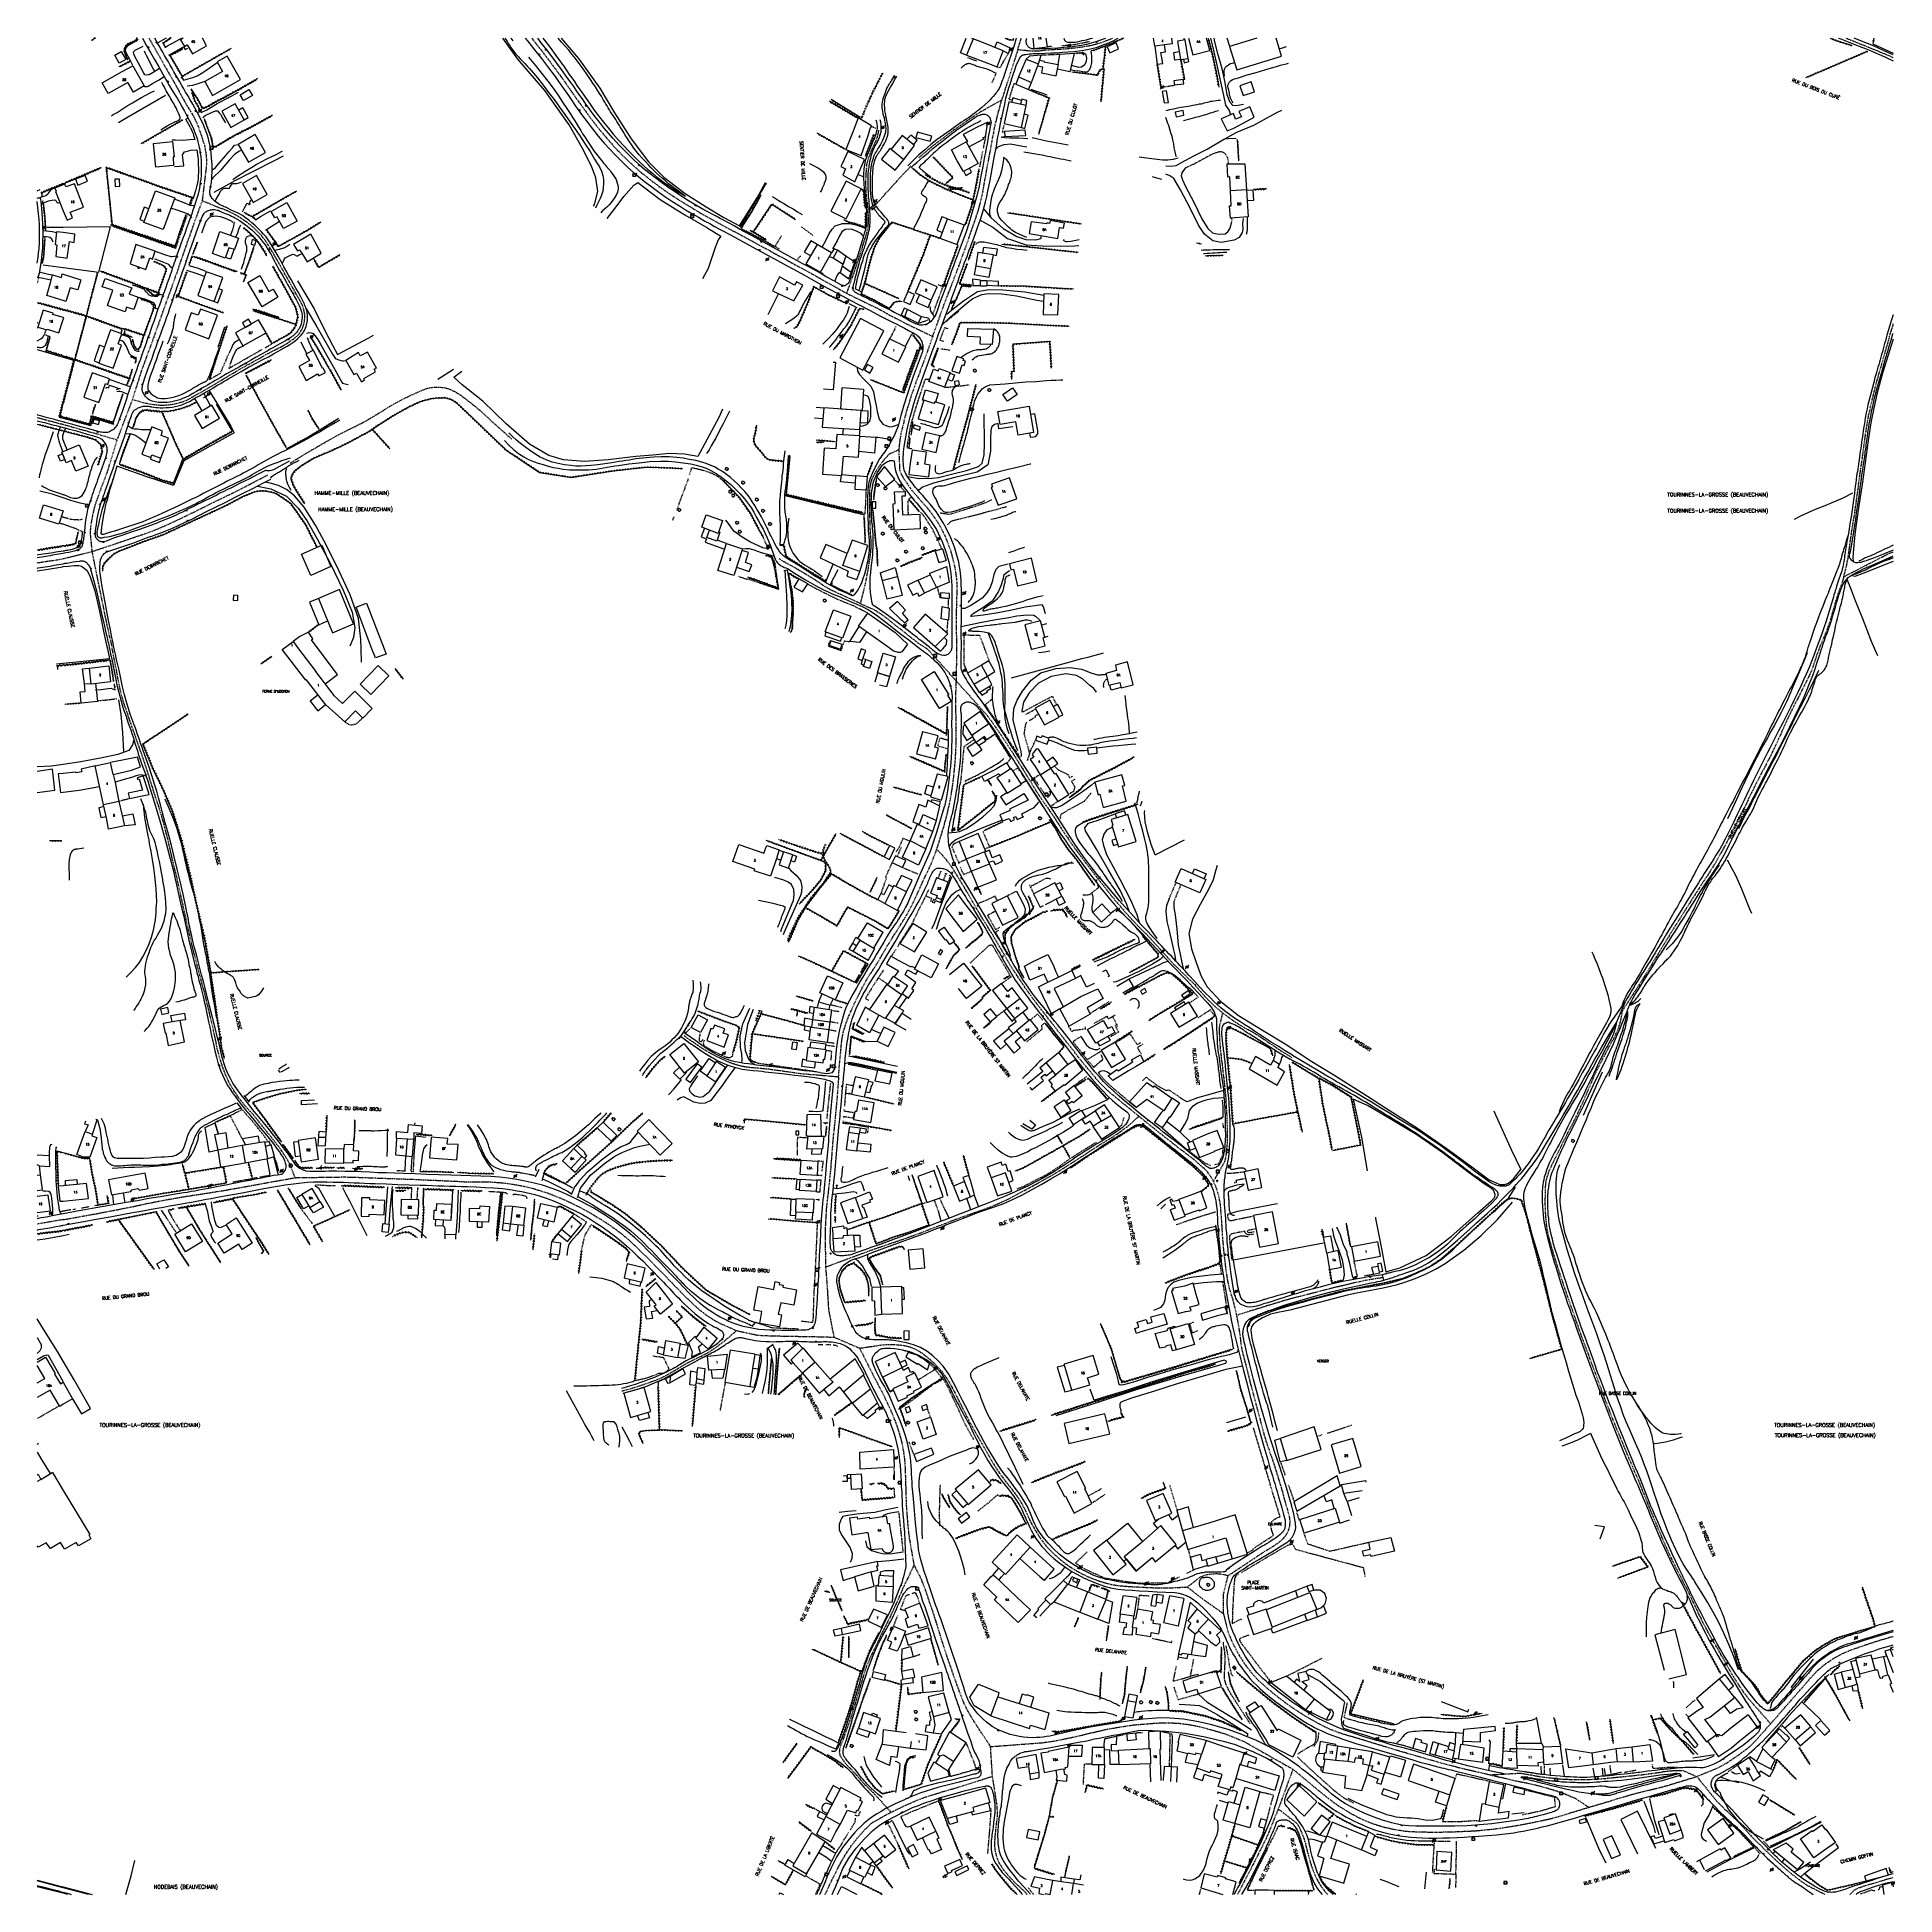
# Model space of a CAD drawing. Header units: millimetres. Extents: x 176000 to 177001, y 163000 to 164001.
import ezdxf
from ezdxf.enums import TextEntityAlignment as Align

# ---------------------------------------------------------------- set-up
doc = ezdxf.new("R2010")
doc.units = ezdxf.units.MM
doc.linetypes.add('DASHED', pattern=[0.75, 0.5, -0.25])
doc.layers.get('0').update_dxf_attribs({"linetype": 'CONTINUOUS'})
for name, color, linetype in [('W0001', 6, 'DASHED'), ('W0006', 2, 'CONTINUOUS'), ('W0008', 7, 'CONTINUOUS'), ('W0014', 7, 'CONTINUOUS'), ('W0015', 2, 'CONTINUOUS'), ('W0017', 7, 'CONTINUOUS'), ('W0070', 7, 'DASHED'), ('W0071', 7, 'CONTINUOUS'), ('W0101', 7, 'CONTINUOUS'), ('W0104', 1, 'CONTINUOUS'), ('W0112', 1, 'DASHED'), ('W0120', 7, 'CONTINUOUS'), ('W0211', 2, 'CONTINUOUS'), ('W0214', 2, 'CONTINUOUS'), ('W0220', 5, 'DASHED'), ('W0300', 7, 'CONTINUOUS'), ('W0303', 7, 'CONTINUOUS'), ('W0310', 3, 'CONTINUOUS'), ('W0322', 7, 'CONTINUOUS'), ('W0323', 7, 'CONTINUOUS'), ('W0330', 7, 'CONTINUOUS'), ('W0333', 7, 'CONTINUOUS'), ('W0401', 7, 'CONTINUOUS'), ('W0402', 7, 'CONTINUOUS'), ('W0420', 7, 'CONTINUOUS'), ('W0439', 7, 'CONTINUOUS'), ('W0473', 7, 'CONTINUOUS'), ('W0501', 5, 'DASHED'), ('W0510', 5, 'CONTINUOUS'), ('W0515', 5, 'CONTINUOUS'), ('W0980', 7, 'CONTINUOUS'), ('W0984', 7, 'CONTINUOUS'), ('W0988', 4, 'CONTINUOUS'), ('W0989', 7, 'CONTINUOUS'), ('W0991', 7, 'CONTINUOUS'), ('W1102', 7, 'CONTINUOUS')]:
    doc.layers.add(name, color=color, linetype=linetype)
doc.styles.get("Standard").update_dxf_attribs({"font": 'romans.shx', "width": 0.85})

# ---------------------------------------------------------------- blocks, each defined once
blk = doc.blocks.new('T401')
for p, q in [((-0.3, 0.3), (0, 0.3)), ((-0.3, -0.25), (-0.3, 0.3)), ((-0.3, 0.15), (0, 0.15)), ((-0.3, 0), (0, 0)), ((0, 0.3), (0, -0.25)), ((-0.3, -0.15), (0, -0.15)), ((-0.3, -0.25), (-0.3, -0.3)), ((-0.3, -0.3), (0, -0.3)), ((0, -0.3), (0, -0.25))]:
    blk.add_line(p, q)
blk = doc.blocks.new('T473')
for p, q in [((-0.166667, 0.166667), (0.166667, -0.166667)), ((-0.166667, -0.166667), (0.166667, 0.166667)), ((0.500001, 0.500001), (1.000002, 1.000002)), ((-1.000002, -1.000002), (-0.500001, -0.500001))]:
    blk.add_line(p, q)
blk.add_ellipse((0, 0), major_axis=(0.471405, 0.471405), ratio=1, start_param=5.4977871438, end_param=11.780972451)
blk = doc.blocks.new('T420')
for p, q in [((0.7, 0.7), (-0.8, 0.7)), ((-0.8, 0.7), (-0.8, -0.8)), ((0.7, 0.7), (0.7, -0.8)), ((0.7, -0.8), (-0.8, -0.8))]:
    blk.add_line(p, q)
blk.add_ellipse((0, 0), major_axis=(-0.53, 0.53), ratio=1, start_param=3.926991, end_param=10.210176)
blk = doc.blocks.new('T300')
for p, q in [((-0.8, 0.5), (-0.9, 0.3)), ((-0.9, 0.3), (-0.9, 0.2)), ((-0.9, 0.2), (-0.7, 0.1)), ((-0.7, 0.6), (-0.8, 0.5)), ((-0.8, -0.1), (-0.7, 0.1)), ((-0.6, 0.7), (-0.7, 0.6)), ((-0.7, 0.1), (-0.7, 0.1)), ((-0.5, 0.7), (-0.6, 0.7)), ((-0.3, 0.6), (-0.5, 0.7)), ((-0.3, 0.6), (-0.2, 0.7)), ((-0.2, 0.6), (-0.3, 0.6)), ((-0.2, 0.7), (-0.1, 0.8)), ((-0.1, 0.8), (0.1, 0.8)), ((0.1, 0.8), (0.2, 0.7)), ((0.2, 0.7), (0.3, 0.6)), ((0.3, 0.6), (0.4, 0.5)), ((0.5, 0.5), (0.3, 0.5)), ((0.4, 0.5), (0.4, 0.5)), ((0.6, 0.4), (0.5, 0.5)), ((0.6, 0.4), (0.7, 0.3)), ((0.7, 0.3), (0.7, 0.2)), ((0.7, 0.2), (0.7, 0.1)), ((0.7, 0.1), (0.7, -0.2)), ((-0.8, -0.2), (-0.8, -0.1)), ((-0.7, -0.3), (-0.8, -0.2)), ((-0.8, -0.2), (-0.8, -0.2)), ((-0.7, -0.4), (-0.7, -0.3)), ((-0.5, -0.5), (-0.7, -0.4)), ((-0.4, -0.5), (-0.5, -0.5)), ((-0.4, -0.5), (-0.3, -0.5)), ((-0.3, -0.5), (-0.3, -0.4)), ((-0.3, -0.6), (-0.3, -0.5)), ((-0.3, -0.5), (-0.3, -0.5)), ((-0.2, -0.7), (-0.3, -0.6)), ((-0.1, -0.8), (-0.2, -0.7)), ((0.1, -0.8), (-0.1, -0.8)), ((0.2, -0.7), (0.1, -0.8)), ((0.3, -0.5), (0.2, -0.5)), ((0.3, -0.6), (0.2, -0.7)), ((0.2, -0.7), (0.2, -0.7)), ((0.5, -0.4), (0.3, -0.5)), ((0.3, -0.5), (0.3, -0.6)), ((0.3, -0.5), (0.3, -0.5)), ((0.6, -0.3), (0.5, -0.4)), ((0.7, -0.2), (0.6, -0.3)), ((0.6, -0.3), (0.6, -0.3))]:
    blk.add_line(p, q)
blk = doc.blocks.new('t310o')
at = {"color": 0, "linetype": 'Continuous'}
for centre, start, end in [((-0.5, 0.4), 216.8699, 323.1304), ((0.5, -0.4), 36.8699, 143.1303)]:
    blk.add_arc(centre, 0.625, start, end, dxfattribs=at)
blk = doc.blocks.new('t323o')
at = {"color": 0, "linetype": 'Continuous'}
for radius in [0.25, 0.15]:
    blk.add_circle((0, 0), radius, dxfattribs=at)
blk = doc.blocks.new('t220o')
at = {"color": 0, "linetype": 'Continuous'}
for p, q in [((-0.25, 0.25), (0.25, 0.25)), ((-0.25, -0.25), (0.25, -0.25))]:
    blk.add_line(p, q, dxfattribs=at)
blk = doc.blocks.new('t322o')
at = {"color": 0, "linetype": 'Continuous'}
for radius in [0.25, 0.15]:
    blk.add_circle((0, 0), radius, dxfattribs=at)

msp = doc.modelspace()

# ---------------------------------------------------------------- linework, layer by layer
at = {"layer": 'W0001'}
for points in [[(176060.2, 164000), (176061.2, 163998.3), (176063, 163995.2), (176064.8, 163992), (176066.6, 163988.9), (176068.8, 163984.9), (176071, 163981), (176073.3, 163977.1), (176075.5, 163973.2), (176076.1, 163972.1), (176076.6, 163971.1), (176077.2, 163970), (176077.8, 163969), (176078.3, 163967.9), (176078.9, 163966.9), (176079.5, 163965.8), (176080.1, 163964.8), (176080.7, 163963.7), (176081.4, 163962.6), (176082, 163961.6), (176082.7, 163960.5), (176083.4, 163959.4), (176084, 163958.3), (176084.6, 163957.2), (176085.2, 163956.1), (176086.1, 163954.1), (176086.9, 163952.1), (176087.6, 163950), (176088.3, 163947.9), (176088.9, 163946.1), (176089.5, 163944.2), (176090.1, 163942.3), (176090.5, 163940.4), (176090.8, 163938.4), (176091.1, 163936.4), (176091.2, 163934.4), (176091.3, 163932.4), (176088.9, 163912.4)], [(176266.5, 164000), (176267.9, 163998.2), (176271.7, 163993.4), (176275.4, 163988.6), (176279, 163983.7), (176280.7, 163981.4), (176282.4, 163979.1), (176284.1, 163976.8), (176285.7, 163974.4), (176287.3, 163972.1), (176289, 163969.7), (176290.6, 163967.4), (176292.3, 163965.1), (176295, 163961.4), (176297.7, 163957.6), (176300.5, 163953.9), (176303.4, 163950.3), (176306.5, 163946.6), (176309.6, 163943), (176312.8, 163939.4), (176316.2, 163936), (176320.6, 163931.9), (176325.1, 163927.9), (176329.8, 163924.1), (176334.6, 163920.5), (176340.2, 163916.5), (176345.9, 163912.8), (176351.8, 163909.2), (176357.7, 163905.6), (176362.9, 163902.7), (176368.1, 163899.8), (176373.4, 163897), (176378.7, 163894.2), (176380.9, 163893), (176383.2, 163891.7), (176385.5, 163890.5), (176387.7, 163889.3), (176390, 163888), (176392.3, 163886.8), (176394.5, 163885.6), (176396.8, 163884.3), (176402.4, 163881.3), (176407.9, 163878.2), (176413.5, 163875.2), (176419.1, 163872.1)], [(176528.4, 163993.9), (176536.4, 163993.1), (176538.6, 163993.2), (176540.8, 163993.3), (176543, 163993.6), (176545.2, 163993.8), (176548.6, 163994), (176552, 163994.2), (176555.4, 163994.4), (176558.8, 163994.8), (176562, 163995.2), (176565.2, 163995.7), (176568.3, 163996.3), (176571.4, 163997.1), (176574.3, 163998), (176577.1, 163999.1), (176579.4, 164000)], [(176528.4, 163993.9), (176529.3, 163997), (176530.2, 164000), (176530.2, 164000)], [(176974.7, 164000), (176975.4, 163999.7), (176978.5, 163998.5), (176981.6, 163997.2), (176984.7, 163996), (176988, 163994.6), (176991.3, 163993.3), (176994.5, 163992), (176997.8, 163990.6), (176999.4, 163989.8), (177000, 163989.5)], [(176528.4, 163993.9), (176519.7, 163966.7)], [(176519.7, 163966.7), (176507.8, 163960), (176502.8, 163956.7), (176497.9, 163953.3), (176493, 163949.9), (176488.3, 163946.3), (176484.8, 163943.7), (176481.5, 163941.1), (176478.2, 163938.3), (176474.9, 163935.5)], [(176482.5, 163839.3), (176488.1, 163855), (176488.8, 163857), (176489.6, 163859), (176490.3, 163860.9), (176491.1, 163862.9), (176491.9, 163864.8), (176492.6, 163866.8), (176493.4, 163868.7), (176494.1, 163870.7), (176495.3, 163873.8), (176496.5, 163876.9), (176497.6, 163880), (176498.7, 163883.1), (176499.8, 163886), (176500.9, 163889), (176501.9, 163892), (176502.9, 163895), (176504.3, 163899), (176505.7, 163903.1), (176507.1, 163907.2), (176508.2, 163911.4), (176509.1, 163915), (176509.8, 163918.6), (176510.4, 163922.2), (176511.1, 163925.8), (176511.7, 163929.5), (176512.4, 163933.2), (176513.1, 163936.8), (176513.8, 163940.5), (176514.1, 163941.9), (176514.3, 163943.4), (176514.6, 163944.8), (176514.8, 163946.3), (176515.1, 163947.7), (176515.4, 163949.1), (176515.6, 163950.6), (176515.9, 163952), (176516.8, 163955.7), (176517.7, 163959.4), (176518.7, 163963), (176519.7, 163966.7)], [(176436.2, 163862.5), (176440.4, 163874.3), (176441.4, 163877.6), (176442.5, 163880.8), (176443.6, 163884.1), (176444.6, 163887.3), (176445.4, 163890), (176446.3, 163892.7), (176447.1, 163895.4), (176447.7, 163898.2), (176447.8, 163899.3), (176447.9, 163900.3), (176447.9, 163901.4), (176447.9, 163902.5), (176447.9, 163903.5), (176447.9, 163904.6), (176447.8, 163905.7), (176447.8, 163906.7), (176447.7, 163907.8), (176447.6, 163909), (176447.4, 163910.1), (176447.3, 163911.2), (176447.1, 163912.3), (176447, 163913.4), (176446.9, 163914.5), (176446.8, 163915.7), (176446.7, 163917.4), (176446.6, 163919.1), (176446.5, 163920.8), (176446.5, 163922.5), (176446.6, 163924.9), (176446.7, 163927.3), (176446.9, 163929.7), (176447.1, 163932), (176447.5, 163933.7), (176448, 163935.4), (176448.6, 163937), (176449.1, 163938.6), (176449.5, 163939.5), (176449.9, 163940.4), (176450.3, 163941.3), (176450.8, 163942.2), (176451.2, 163943), (176451.6, 163943.9), (176452, 163944.8), (176452.3, 163945.7), (176452.7, 163946.8), (176453, 163948), (176453.3, 163949.2), (176453.5, 163950.4)], [(176051.3, 163805.4), (176057.2, 163803.7), (176059.2, 163803.3), (176061.2, 163802.9), (176063.3, 163802.6), (176065.4, 163802.4), (176066.8, 163802.3), (176068.2, 163802.3), (176069.6, 163802.4), (176071, 163802.5), (176073, 163802.8), (176075, 163803.2), (176076.9, 163803.7), (176078.8, 163804.3), (176080.6, 163805), (176082.3, 163805.9), (176084, 163806.9), (176085.6, 163807.8), (176086.9, 163808.5), (176088.2, 163809.2), (176089.4, 163809.9), (176090.7, 163810.7), (176091.9, 163811.4), (176093.2, 163812.1), (176094.5, 163812.9), (176095.7, 163813.6), (176097.4, 163814.6), (176099.1, 163815.6), (176100.7, 163816.6), (176102.4, 163817.6), (176104, 163818.6), (176105.7, 163819.6), (176107.4, 163820.6), (176109.1, 163821.6), (176110.8, 163822.6), (176112.6, 163823.6), (176114.4, 163824.5), (176116.1, 163825.5), (176117.9, 163826.5), (176119.7, 163827.5), (176121.5, 163828.5), (176123.2, 163829.5), (176124.8, 163830.3), (176126.4, 163831.2), (176128, 163832), (176129.6, 163832.8), (176131.2, 163833.6), (176132.8, 163834.5), (176134.4, 163835.4), (176135.9, 163836.4), (176137.2, 163837.3), (176138.5, 163838.2), (176139.7, 163839.2), (176140.8, 163840.3), (176141.5, 163841.2), (176142.1, 163842.2), (176142.7, 163843.3), (176143.1, 163844.3), (176143.3, 163844.9), (176143.5, 163845.5), (176143.7, 163846), (176143.8, 163846.6), (176144, 163847.2), (176144.1, 163847.8), (176144.1, 163848.4), (176144.2, 163849), (176144.2, 163850.4), (176144.1, 163851.7), (176143.8, 163853), (176143.5, 163854.3), (176142.9, 163856.1), (176142, 163857.7), (176141.2, 163859.3), (176140.3, 163860.9), (176139.7, 163862), (176139.1, 163863.1), (176138.5, 163864.1), (176137.9, 163865.2), (176137.3, 163866.2), (176136.7, 163867.3), (176136.1, 163868.4), (176135.5, 163869.4), (176134.7, 163870.8), (176134, 163872.1), (176133.2, 163873.4), (176132.5, 163874.8), (176131.7, 163876.1), (176131, 163877.5), (176130.2, 163878.8), (176129.5, 163880.2), (176128.2, 163882.3), (176127, 163884.5), (176125.7, 163886.6), (176124.4, 163888.7), (176123.6, 163890), (176122.7, 163891.3), (176121.7, 163892.5), (176120.8, 163893.7), (176119.2, 163895.4), (176117.6, 163897), (176115.8, 163898.6), (176114.1, 163900), (176111.9, 163901.6), (176109.7, 163903.1), (176107.5, 163904.5), (176105.1, 163905.8), (176103.9, 163906.3), (176102.7, 163906.9), (176101.5, 163907.4), (176100.3, 163907.8), (176099, 163908.3), (176097.8, 163908.7), (176096.6, 163909.2), (176095.4, 163909.7), (176088.9, 163912.4)], [(176088.9, 163912.4), (176084.4, 163900.1), (176083, 163896), (176081.6, 163892), (176080.1, 163887.9), (176078.7, 163883.8), (176078.1, 163882.1), (176077.5, 163880.4), (176076.9, 163878.7), (176076.3, 163877), (176075.8, 163875.3), (176075.2, 163873.6), (176074.6, 163871.9), (176074, 163870.2), (176073.2, 163868.1), (176072.5, 163866), (176071.8, 163864), (176071, 163861.9), (176070.3, 163859.8), (176069.5, 163857.8), (176068.8, 163855.7), (176068, 163853.6), (176067.3, 163851.5), (176066.6, 163849.4), (176065.8, 163847.3), (176065.1, 163845.2), (176064.3, 163843.1), (176063.6, 163841), (176062.8, 163838.9), (176062.1, 163836.8), (176061.3, 163834.8), (176060.6, 163832.7), (176059.8, 163830.7), (176059, 163828.7), (176058.3, 163826.7), (176057.6, 163824.7), (176056.8, 163822.6), (176056.1, 163820.6), (176051.3, 163805.4)], [(176419.1, 163872.1), (176436.2, 163862.5)], [(176436.2, 163862.5), (176450.4, 163855.6), (176451.9, 163854.9), (176453.4, 163854.1), (176454.9, 163853.3), (176456.4, 163852.5), (176457.9, 163851.6), (176459.3, 163850.8), (176460.8, 163850), (176462.3, 163849.3), (176465.3, 163847.7), (176468.3, 163846.2), (176471.3, 163844.7), (176474.3, 163843.3), (176482.5, 163839.3)], [(176482.5, 163839.3), (176481.1, 163835.4), (176479.7, 163831.4), (176478.3, 163827.5), (176476.8, 163823.5), (176476, 163821.3), (176475.2, 163819.1), (176474.4, 163816.9), (176473.5, 163814.7), (176472.7, 163812.4), (176471.9, 163810.2), (176471.1, 163808), (176470.4, 163805.7), (176469.4, 163802.4), (176468.4, 163799.1), (176467.5, 163795.7), (176466.7, 163792.3), (176466.3, 163790.6), (176465.8, 163788.9), (176465.4, 163787.1), (176465.1, 163785.4), (176464.8, 163783.6), (176464.6, 163781.8), (176464.4, 163780), (176464.2, 163778.2)], [(177000, 163846.2), (177000, 163846.1), (176999, 163842.8), (176998.4, 163841), (176997.9, 163839.2), (176997.4, 163837.3), (176996.9, 163835.5), (176996.4, 163833.7), (176995.8, 163831.9), (176995.3, 163830), (176994.8, 163828.2), (176994.4, 163826.6), (176993.9, 163825.1), (176993.5, 163823.5), (176993, 163821.9), (176992.5, 163820.4), (176992.1, 163818.8), (176991.7, 163817.2), (176991.2, 163815.7), (176990.3, 163812), (176989.3, 163808.4), (176988.5, 163804.7), (176987.6, 163801.1), (176987.2, 163799.1), (176986.7, 163797.1), (176986.3, 163795), (176986, 163793), (176985.4, 163789.7), (176984.9, 163786.3), (176984.5, 163783), (176984, 163779.6), (176983.5, 163775.9), (176983, 163772.1), (176982.4, 163768.4), (176981.9, 163764.7), (176981.6, 163762.5), (176981.3, 163760.4), (176981.1, 163758.3), (176980.8, 163756.2), (176980.5, 163754.1), (176980.2, 163752), (176979.9, 163749.8), (176979.6, 163747.7), (176979.3, 163745.5), (176979, 163743.2), (176978.6, 163741), (176978.2, 163738.7), (176977.9, 163736.4), (176977.5, 163734.2), (176977.2, 163731.9), (176976.8, 163729.7), (176976.2, 163724.7), (176975.5, 163719.7), (176974.5, 163714.7), (176973.3, 163709.8)], [(176051.3, 163805.4), (176043, 163783.5)], [(176014, 163791.8), (176012.8, 163792.1), (176011.5, 163792.4), (176010.2, 163792.8), (176009, 163793.1), (176007.6, 163793.5), (176006.2, 163793.8), (176004.8, 163794.2), (176003.4, 163794.6), (176002.1, 163794.9), (176000.7, 163795.3), (176000, 163795.5)], [(176043, 163783.5), (176031.9, 163786.8), (176028.9, 163787.6), (176025.9, 163788.5), (176022.9, 163789.3), (176019.9, 163790.1), (176018.4, 163790.6), (176017, 163791), (176015.5, 163791.4), (176014, 163791.8)], [(176043, 163783.5), (176037.9, 163766.9), (176037.4, 163765.5), (176036.9, 163764.1), (176036.4, 163762.8), (176035.9, 163761.4), (176035.3, 163760.1), (176034.8, 163758.7), (176034.3, 163757.4), (176033.8, 163756), (176033, 163753.6), (176032.1, 163751.1), (176031.3, 163748.7), (176030.6, 163746.2), (176029.9, 163743.2), (176029.3, 163740.1), (176028.8, 163737), (176028.5, 163733.9), (176029.5, 163723.4)], [(176464.2, 163778.2), (176459.1, 163775.9), (176457.2, 163773.9), (176455.4, 163771.8), (176453.8, 163769.6), (176452.3, 163767.3), (176451.3, 163765.6), (176450.4, 163763.8), (176449.6, 163762), (176449, 163760.1), (176448.5, 163757.3), (176448.4, 163754.5), (176448.4, 163751.6), (176448.4, 163748.8), (176448.4, 163745.8), (176448.5, 163742.8), (176448.6, 163739.8), (176448.7, 163736.8), (176448.7, 163735.4), (176448.8, 163734.1), (176448.9, 163732.7), (176449, 163731.4), (176449.1, 163730.1), (176449.2, 163728.7), (176449.2, 163727.4), (176449.2, 163726), (176449, 163723.5), (176448.7, 163720.9), (176448.3, 163718.4), (176447.9, 163715.9), (176447.5, 163713.2), (176447, 163710.6), (176446.5, 163707.9), (176445.9, 163705.2), (176443.5, 163695.4)], [(176464.2, 163778.2), (176464.7, 163767.3), (176465.7, 163764.8), (176467.1, 163762.4), (176468.6, 163760.2), (176470.2, 163758), (176471.3, 163756.4), (176472.6, 163754.9), (176473.9, 163753.4), (176475.2, 163751.9), (176476.5, 163750.4), (176477.8, 163749), (176479.1, 163747.5), (176480.4, 163745.9), (176481.8, 163744), (176483.3, 163742), (176484.7, 163740), (176486, 163737.9), (176487.1, 163735.9), (176488.2, 163733.7), (176489.2, 163731.6), (176490.1, 163729.4), (176491.1, 163726.7), (176492.1, 163724), (176492.9, 163721.3), (176493.6, 163718.5), (176494.3, 163715.5), (176494.8, 163712.5), (176495.2, 163709.4), (176495.5, 163706.3), (176495.5, 163704.9), (176495.5, 163703.4), (176495.5, 163701.9), (176495.5, 163700.4), (176495.4, 163699), (176495.4, 163697.5), (176495.3, 163696), (176495.3, 163694.6), (176495.2, 163691.5), (176495.2, 163688.4), (176495.2, 163685.3), (176495.2, 163682.3), (176495.2, 163679.4), (176495.3, 163676.6), (176495.3, 163673.8), (176495.4, 163671)], [(176029.5, 163723.4), (176047.7, 163729.5), (176052, 163731), (176056.2, 163732.4), (176060.5, 163733.9), (176064.7, 163735.5), (176068.1, 163737), (176071.5, 163738.5), (176074.9, 163740.1), (176078.3, 163741.7), (176081.7, 163743.4), (176085.1, 163745), (176088.5, 163746.7), (176091.9, 163748.4), (176096.1, 163750.5), (176100.4, 163752.6), (176104.6, 163754.6), (176108.8, 163756.7), (176112.8, 163758.7), (176116.7, 163760.8), (176120.6, 163762.8), (176124.5, 163764.9)], [(176000, 163717.4), (176002.8, 163717.8), (176006.5, 163718.4), (176010.3, 163718.9), (176014, 163719.6)], [(176014, 163719.6), (176014.5, 163719.7)], [(176014.5, 163719.7), (176029.5, 163723.4)], [(176029.5, 163723.4), (176033.2, 163705.1), (176033.6, 163703), (176034.1, 163700.9), (176034.5, 163698.7), (176034.9, 163696.6), (176035.4, 163694.5), (176035.8, 163692.3), (176036.2, 163690.2), (176036.7, 163688.1), (176037.1, 163685.9), (176037.6, 163683.8), (176038.1, 163681.7), (176038.5, 163679.5), (176039, 163677.4), (176039.5, 163675.3), (176040, 163673.1), (176040.4, 163671)], [(176443.5, 163695.4), (176439.6, 163697.3), (176435.6, 163699.1), (176431.6, 163700.9), (176427.7, 163702.7), (176426.1, 163703.6), (176424.6, 163704.5), (176423.1, 163705.5), (176421.6, 163706.5), (176420.1, 163707.5), (176418.6, 163708.5), (176417.1, 163709.4), (176415.6, 163710.4), (176413.3, 163711.7), (176411, 163713.1), (176408.7, 163714.4), (176406.4, 163715.7), (176404.7, 163716.6), (176403, 163717.6), (176401.4, 163718.5), (176399.7, 163719.5)], [(176973.3, 163709.8), (176996.9, 163722), (177000, 163723.3)], [(176973.3, 163709.8), (176972.7, 163707.5), (176972, 163705.3), (176971.2, 163703.1), (176970.4, 163701), (176969.6, 163698.7), (176968.9, 163696.3), (176968.3, 163694), (176967.6, 163691.6), (176966.9, 163689.3), (176966.2, 163686.9), (176965.5, 163684.6), (176964.7, 163682.3), (176964.2, 163680.8), (176963.6, 163679.4), (176963, 163678), (176962.4, 163676.6), (176961.8, 163675.2), (176961.2, 163673.8), (176960.6, 163672.4), (176960.1, 163671)], [(176443.5, 163695.4), (176451.4, 163691.9), (176454.9, 163689.6), (176458.3, 163687.1), (176461.6, 163684.4), (176464.9, 163681.8), (176466.1, 163680.9), (176467.4, 163679.9), (176468.6, 163678.9), (176469.8, 163677.9), (176471.1, 163676.9), (176472.3, 163676), (176473.6, 163675), (176474.8, 163674), (176476, 163673.3), (176477.2, 163672.5), (176478.4, 163671.8), (176479.6, 163671)], [(176139, 163386.1), (176136, 163393.7), (176135, 163395.5), (176133.9, 163397.3), (176132.8, 163399), (176131.6, 163400.8), (176129.8, 163403.3), (176127.8, 163405.8), (176125.9, 163408.2), (176123.9, 163410.7), (176122.1, 163413), (176120.2, 163415.3), (176118.4, 163417.6), (176116.5, 163419.9), (176115.7, 163420.8), (176114.8, 163421.8), (176114, 163422.7), (176113.2, 163423.6), (176112.4, 163424.5), (176111.6, 163425.4), (176110.8, 163426.4), (176110, 163427.4), (176108.1, 163429.9), (176106.3, 163432.6), (176104.6, 163435.3), (176103.1, 163438.1), (176101.5, 163441.6), (176100.1, 163445.3), (176098.9, 163449), (176097.8, 163452.7), (176097.4, 163454.3), (176097, 163455.8), (176096.7, 163457.3), (176096.4, 163458.9), (176096.1, 163460.4), (176095.8, 163462), (176095.4, 163463.5), (176095.1, 163465.1), (176094, 163470), (176092.8, 163474.9), (176091.6, 163479.7), (176090.5, 163484.6), (176088.3, 163492.6), (176086.2, 163500.7), (176084.1, 163508.7), (176082.2, 163516.8), (176081.5, 163519.7), (176080.8, 163522.6), (176080.2, 163525.6), (176079.5, 163528.5), (176078.9, 163531.5), (176078.3, 163534.4), (176077.6, 163537.3), (176077, 163540.2), (176075.7, 163545.8), (176074.4, 163551.3), (176073.1, 163556.8), (176071.8, 163562.4), (176070.7, 163567), (176069.6, 163571.6), (176068.4, 163576.2), (176067.1, 163580.8), (176066.5, 163582.8), (176065.9, 163584.8), (176065.3, 163586.7), (176064.6, 163588.7), (176064, 163590.6), (176063.3, 163592.6), (176062.7, 163594.6), (176062.1, 163596.5), (176061.6, 163598), (176061.1, 163599.4), (176060.7, 163600.8), (176060.3, 163602.3), (176059.8, 163603.7), (176059.4, 163605.2), (176058.9, 163606.6), (176058.4, 163608), (176056.2, 163614.7), (176055.5, 163616.5), (176054.9, 163618.3), (176054.3, 163620.1), (176053.6, 163621.9), (176053, 163623.7), (176052.4, 163625.5), (176051.7, 163627.3), (176051.1, 163629.1), (176049.7, 163633), (176048.4, 163637), (176047, 163640.9), (176045.8, 163644.9), (176045.1, 163647.9), (176044.4, 163650.8), (176043.8, 163653.8), (176043.2, 163656.8), (176042.7, 163659.8), (176042.1, 163662.7), (176041.5, 163665.7), (176040.9, 163668.7), (176040.8, 163669.2), (176040.7, 163669.8), (176040.5, 163670.4), (176040.4, 163671)], [(176479.6, 163671), (176495.1, 163653.8)], [(176495.4, 163671), (176495.1, 163653.8)], [(176960.1, 163671), (176960, 163670.7), (176959.9, 163670.5), (176959.8, 163670.2), (176959.7, 163670), (176959.2, 163668.6), (176958.7, 163667.2), (176958.2, 163665.8), (176957.8, 163664.4), (176957.3, 163663.1), (176956.9, 163661.7), (176956.4, 163660.3), (176955.8, 163658.9), (176954.7, 163656.4), (176953.4, 163653.9), (176952.2, 163651.4), (176950.9, 163648.9), (176950, 163647), (176949.1, 163645.2), (176948.1, 163643.4), (176947.2, 163641.6), (176946.3, 163639.8), (176945.4, 163637.9), (176944.5, 163636.1), (176943.6, 163634.3), (176942.5, 163632), (176941.5, 163629.7), (176940.4, 163627.3), (176939.4, 163625), (176938.3, 163622.7), (176937.3, 163620.4), (176936.2, 163618.1), (176935.1, 163615.8), (176934, 163613.4), (176932.7, 163611), (176931.5, 163608.7), (176930.3, 163606.3), (176929, 163604), (176927.8, 163601.6), (176926.6, 163599.3), (176925.4, 163596.9), (176924.3, 163594.7), (176923.2, 163592.5), (176922.1, 163590.3), (176921.1, 163588), (176920, 163585.8), (176918.9, 163583.6), (176917.8, 163581.4), (176916.7, 163579.1), (176915, 163575.7), (176913.2, 163572.3), (176911.4, 163568.8), (176909.6, 163565.4), (176907.8, 163562.1), (176905.9, 163558.8), (176904.1, 163555.6), (176902.1, 163552.3), (176901.2, 163550.8), (176900.3, 163549.4), (176899.3, 163547.9), (176898.3, 163546.4), (176897.3, 163544.9), (176896.4, 163543.5), (176895.4, 163542), (176894.5, 163540.5), (176892.3, 163537.2), (176890.2, 163533.8), (176888.1, 163530.5), (176886, 163527.1), (176883.2, 163522.7), (176880.4, 163518.3), (176877.7, 163513.8), (176875, 163509.4), (176873.7, 163507.3), (176872.4, 163505.2), (176871.1, 163503.1), (176869.9, 163500.9), (176868.6, 163498.8), (176867.3, 163496.7), (176866, 163494.6), (176864.7, 163492.5), (176862.1, 163488.4), (176859.4, 163484.3), (176856.8, 163480.2), (176854.1, 163476)], [(176484.6, 163562.8), (176486.8, 163569.6), (176488.8, 163576.4), (176490.6, 163583.2), (176492.1, 163590.1), (176492.8, 163594.3), (176493.4, 163598.4), (176493.9, 163602.5), (176494.3, 163606.7), (176494.5, 163608.7), (176494.7, 163610.6), (176494.8, 163612.6), (176494.9, 163614.5), (176495, 163616.5), (176495.1, 163618.5), (176495.1, 163620.4), (176495.2, 163622.4), (176495.2, 163624.4), (176495.2, 163626.5), (176495.2, 163628.5), (176495.1, 163630.5), (176495.1, 163632.6), (176495.1, 163634.6), (176495, 163636.7), (176495, 163638.7), (176495.1, 163653.8)], [(176495.1, 163653.8), (176512.3, 163634.6), (176514.7, 163631.2), (176517.1, 163627.8), (176519.5, 163624.3), (176521.8, 163620.8), (176524.1, 163617.3), (176526.4, 163613.7), (176528.6, 163610.1), (176530.9, 163606.5), (176531.9, 163604.9), (176532.9, 163603.2), (176533.9, 163601.6), (176534.9, 163599.9), (176535.9, 163598.3), (176536.9, 163596.6), (176537.9, 163595), (176538.9, 163593.4), (176540.1, 163591.7), (176541.2, 163590), (176542.3, 163588.3), (176543.5, 163586.7), (176544.7, 163585), (176545.8, 163583.3), (176547, 163581.7), (176548.1, 163580), (176549.2, 163578.3), (176550.3, 163576.6), (176551.4, 163574.9), (176552.5, 163573.2), (176553.6, 163571.5), (176554.7, 163569.9), (176555.9, 163568.2), (176557, 163566.5), (176559, 163563.7), (176561, 163561), (176563.1, 163558.2), (176565.1, 163555.5), (176567.9, 163551.9), (176570.6, 163548.3), (176573.4, 163544.8), (176576.2, 163541.3), (176579.1, 163537.6), (176582.1, 163534), (176585.1, 163530.5), (176588.2, 163527), (176589.7, 163525.4), (176591.2, 163523.8), (176592.7, 163522.2), (176594.2, 163520.7), (176595.8, 163519.1), (176597.3, 163517.6), (176598.8, 163516), (176600.3, 163514.4), (176601.9, 163512.7), (176603.5, 163511), (176605, 163509.2), (176606.6, 163507.5), (176608.1, 163505.8), (176609.7, 163504), (176611.3, 163502.3), (176612.9, 163500.6), (176614.2, 163499.3), (176615.6, 163498), (176616.9, 163496.6), (176618.3, 163495.3), (176619.7, 163494), (176621, 163492.7), (176622.4, 163491.4), (176623.7, 163490.1), (176627.1, 163486), (176630.8, 163482), (176634.7, 163478.3), (176638.8, 163474.8)], [(176431.8, 163440.3), (176432, 163443), (176432.2, 163445.7), (176432.4, 163448.4), (176432.7, 163451.1), (176433, 163454.4), (176433.3, 163457.8), (176433.7, 163461.1), (176434.3, 163464.4), (176435.7, 163468.9), (176437.4, 163473.3), (176439.3, 163477.6), (176441.3, 163481.9), (176443, 163485.4), (176444.8, 163488.9), (176446.7, 163492.4), (176448.7, 163495.7), (176448.9, 163495.9), (176449, 163496.1), (176449.2, 163496.3), (176449.3, 163496.5), (176449.5, 163496.7), (176449.6, 163496.9), (176449.8, 163497.1), (176449.9, 163497.3), (176451.1, 163499.2), (176452.3, 163501.1), (176453.5, 163503.1), (176454.6, 163505), (176455.8, 163507), (176456.9, 163508.9), (176458, 163510.9), (176459.2, 163512.8), (176460.5, 163514.9), (176461.8, 163517), (176463.1, 163519), (176464.4, 163521.1), (176465.7, 163523.1), (176467, 163525.2), (176468.3, 163527.3), (176469.5, 163529.4), (176470.5, 163531.4), (176471.6, 163533.5), (176472.6, 163535.6), (176473.6, 163537.7), (176474.7, 163540.1), (176475.8, 163542.5), (176476.9, 163545), (176478, 163547.4), (176479.9, 163551.2), (176481.6, 163555), (176483.2, 163558.9), (176484.6, 163562.8)], [(176593.6, 163419.2), (176589.4, 163422.6), (176585.2, 163426), (176581, 163429.5), (176576.8, 163432.9), (176574.1, 163435.6), (176571.6, 163438.3), (176569.2, 163441.1), (176566.8, 163444), (176564, 163447.3), (176561.3, 163450.7), (176558.6, 163454.2), (176555.9, 163457.6), (176553.4, 163460.8), (176550.8, 163464.1), (176548.3, 163467.4), (176545.8, 163470.6), (176543.4, 163473.6), (176541.1, 163476.6), (176538.8, 163479.5), (176536.5, 163482.6), (176533.6, 163486.6), (176530.8, 163490.7), (176528, 163494.9), (176525.3, 163499), (176524.1, 163500.9), (176523, 163502.8), (176521.9, 163504.7), (176520.8, 163506.7), (176519.7, 163508.6), (176518.6, 163510.5), (176517.4, 163512.4), (176516.3, 163514.4), (176515.2, 163516.2), (176514.1, 163518.1), (176512.9, 163519.9), (176511.8, 163521.8), (176510.7, 163523.6), (176509.5, 163525.4), (176508.4, 163527.3), (176507.3, 163529.2), (176506.2, 163531), (176505.1, 163532.9), (176504, 163534.8), (176502.9, 163536.7), (176501.8, 163538.6), (176500.7, 163540.5), (176499.6, 163542.4), (176498.4, 163544.3), (176496.6, 163547.3), (176494.8, 163550.3), (176492.9, 163553.3), (176490.8, 163556.1), (176489.4, 163557.9), (176487.9, 163559.6), (176486.3, 163561.3), (176484.6, 163562.8)], [(176633.8, 163384.1), (176639.9, 163394.8), (176640.4, 163396.9), (176640.8, 163399), (176641, 163401.1), (176641.2, 163403.2), (176641.3, 163405), (176641.4, 163406.8), (176641.4, 163408.7), (176641.4, 163410.5), (176641.3, 163412.3), (176641.3, 163414.1), (176641.2, 163415.9), (176641.2, 163417.7), (176641, 163421.3), (176640.8, 163424.9), (176640.6, 163428.4), (176640.3, 163432), (176640.1, 163433.9), (176639.9, 163435.8), (176639.7, 163437.8), (176639.5, 163439.7), (176639.2, 163441.6), (176639, 163443.5), (176638.8, 163445.4), (176638.6, 163447.4), (176638.2, 163450.1), (176637.9, 163452.9), (176637.6, 163455.7), (176637.4, 163458.5), (176637.3, 163459.7), (176637.2, 163461), (176637.2, 163462.2), (176637.1, 163463.4), (176637.1, 163464.7), (176637.1, 163465.9), (176637.1, 163467.2), (176637.2, 163468.4), (176638.8, 163474.8)], [(176638.8, 163474.8), (176642.6, 163472), (176646.5, 163469.3), (176650.5, 163466.9), (176654.7, 163464.7), (176656.5, 163463.6), (176658.3, 163462.4), (176660, 163461.3), (176661.8, 163460.1), (176663.5, 163458.9), (176665.2, 163457.8), (176667, 163456.6), (176668.7, 163455.4), (176670.6, 163454.2), (176672.4, 163453.1), (176674.3, 163451.9), (176676.1, 163450.7)], [(176885.6, 163171), (176884, 163174), (176882.5, 163177), (176881, 163180.1), (176879.5, 163183.1), (176877.4, 163187.8), (176875.4, 163192.5), (176873.4, 163197.2), (176871.4, 163201.9), (176870.4, 163204.2), (176869.5, 163206.5), (176868.5, 163208.8), (176867.6, 163211.1), (176866.7, 163213.4), (176865.8, 163215.7), (176864.8, 163218), (176863.9, 163220.3), (176862.9, 163222.8), (176861.8, 163225.3), (176860.7, 163227.8), (176859.7, 163230.3), (176858.6, 163232.8), (176857.5, 163235.3), (176856.5, 163237.8), (176855.4, 163240.3), (176853.3, 163245.5), (176851.1, 163250.7), (176848.9, 163256), (176846.9, 163261.2), (176845, 163266.1), (176843.1, 163271.1), (176841.3, 163276.1), (176839.5, 163281.1), (176837.5, 163286.3), (176835.6, 163291.5), (176833.6, 163296.7), (176831.7, 163301.9), (176829.5, 163308.1), (176827.4, 163314.2), (176825.2, 163320.4), (176823.1, 163326.5), (176821.8, 163330.3), (176820.5, 163334.1), (176819.3, 163337.9), (176818.1, 163341.7), (176817, 163345.3), (176815.9, 163348.9), (176814.9, 163352.5), (176814, 163356.2), (176813.6, 163358.3), (176813.3, 163360.5), (176813.1, 163362.6), (176812.9, 163364.8), (176812.8, 163366.3), (176812.7, 163367.8), (176812.6, 163369.4), (176812.6, 163370.9), (176812.5, 163372.5), (176812.5, 163374), (176812.6, 163375.5), (176812.6, 163377.1), (176812.6, 163379.1), (176812.7, 163381.2), (176812.9, 163383.2), (176813.2, 163385.2), (176814.7, 163389.8), (176816.7, 163394.1), (176818.8, 163398.4), (176820.9, 163402.6), (176822, 163405), (176823.2, 163407.3), (176824.4, 163409.6), (176825.6, 163412), (176826.8, 163414.3), (176828, 163416.6), (176829.2, 163418.9), (176830.3, 163421.3), (176831.6, 163424.1), (176832.9, 163426.8), (176834.1, 163429.6), (176835.3, 163432.4), (176836.5, 163435.2), (176837.7, 163438), (176838.9, 163440.8), (176840.2, 163443.6), (176841, 163445.2), (176841.8, 163446.7), (176842.6, 163448.3), (176843.4, 163449.8), (176844.2, 163451.4), (176845, 163452.9), (176845.8, 163454.4), (176846.6, 163456), (176848, 163458.6), (176849.5, 163461.1), (176850.8, 163463.8), (176852, 163466.5), (176852.7, 163468.8), (176853.3, 163471.2), (176853.8, 163473.6), (176854.1, 163476)], [(176431.8, 163440.3), (176430.3, 163440.4), (176428.7, 163440.6), (176427.2, 163440.7), (176425.7, 163440.9), (176423.9, 163441), (176422.1, 163441.2), (176420.2, 163441.3), (176418.4, 163441.5), (176416.6, 163441.6), (176414.8, 163441.8), (176413, 163441.9), (176411.2, 163442.1), (176409, 163442.4), (176406.9, 163442.7), (176404.8, 163443), (176402.6, 163443.3), (176400.5, 163443.6), (176398.3, 163443.9), (176396.2, 163444.2), (176394.1, 163444.5), (176392.1, 163444.7), (176390, 163444.9), (176388, 163445.1), (176386, 163445.2), (176384, 163445.4), (176382, 163445.7), (176380, 163446), (176378, 163446.5), (176374.8, 163447.5), (176371.7, 163448.7), (176368.7, 163450.1), (176365.7, 163451.5), (176363.2, 163452.9), (176360.7, 163454.3), (176358.3, 163455.8), (176355.9, 163457.4), (176354, 163458.7), (176352.1, 163460), (176350.3, 163461.3), (176348.4, 163462.7)], [(176431.8, 163440.3), (176431.5, 163436.3), (176431.2, 163432.3), (176430.9, 163428.3), (176430.5, 163424.3), (176430.3, 163422.2), (176430.1, 163420.1), (176429.9, 163417.9), (176429.7, 163415.8), (176429.5, 163413.7), (176429.3, 163411.6), (176429, 163409.5), (176428.8, 163407.4), (176428.6, 163404.8), (176428.4, 163402.3), (176428.2, 163399.7), (176428, 163397.2), (176427.8, 163394.7), (176427.6, 163392.1), (176427.4, 163389.6), (176427.1, 163387), (176426.9, 163384.9), (176426.7, 163382.7), (176426.4, 163380.5), (176426.2, 163378.3), (176425.9, 163376.1), (176425.7, 163373.9), (176425.4, 163371.7), (176425.2, 163369.5), (176425, 163366.1), (176424.8, 163362.7), (176424.6, 163359.3), (176424.5, 163355.9), (176424.8, 163338)], [(176424.8, 163338), (176450, 163347.3), (176455.6, 163349.2), (176461.3, 163351.2), (176466.9, 163353.1), (176472.5, 163355.1), (176475.4, 163356.2), (176478.4, 163357.3), (176481.3, 163358.5), (176484.3, 163359.6), (176487.2, 163360.7), (176490.1, 163361.8), (176493.1, 163363), (176496, 163364.1), (176498.9, 163365.1), (176501.7, 163366.1), (176504.5, 163367.1), (176507.4, 163368.1), (176510.2, 163369.1), (176513.1, 163370.2), (176515.9, 163371.3), (176518.6, 163372.5), (176523.1, 163374.5), (176527.4, 163376.8), (176531.7, 163379.1), (176536, 163381.4), (176539.1, 163383.1), (176542.3, 163384.9), (176545.5, 163386.7), (176548.6, 163388.5), (176551.6, 163390.3), (176554.6, 163392.2), (176557.6, 163394.1), (176560.5, 163396), (176561.7, 163396.8), (176562.8, 163397.5), (176563.9, 163398.2), (176565.1, 163399), (176566.2, 163399.7), (176567.4, 163400.5), (176568.5, 163401.2), (176569.7, 163402), (176571.2, 163402.9), (176572.7, 163403.9), (176574.2, 163404.8), (176575.7, 163405.7), (176577.3, 163406.7), (176578.8, 163407.6), (176580.3, 163408.6), (176581.8, 163409.6), (176583.5, 163410.8), (176585.3, 163412.1), (176587, 163413.4), (176588.7, 163414.7), (176593.6, 163419.2)], [(176633.8, 163384.1), (176632.4, 163386.6), (176630.7, 163389), (176628.7, 163391.1), (176626.5, 163393), (176624.3, 163395), (176621.9, 163396.9), (176619.5, 163398.7), (176617.2, 163400.5), (176615.8, 163401.5), (176614.4, 163402.6), (176613.1, 163403.7), (176611.7, 163404.7), (176610.4, 163405.8), (176609, 163406.9), (176607.6, 163407.9), (176606.3, 163409), (176603.1, 163411.5), (176599.9, 163414.1), (176596.8, 163416.6), (176593.6, 163419.2)], [(176014, 163363.5), (176019.8, 163364.5), (176025.6, 163365.6), (176031.4, 163366.6), (176037.1, 163367.7), (176041.8, 163368.6), (176046.4, 163369.5), (176051, 163370.4), (176055.6, 163371.4), (176060.3, 163372.4), (176064.9, 163373.3), (176069.5, 163374.2), (176074.2, 163375), (176077.4, 163375.6), (176080.6, 163376.1), (176083.8, 163376.6), (176087.1, 163377.1), (176090.3, 163377.6), (176093.5, 163378.1), (176096.7, 163378.6), (176100, 163379.1), (176105.4, 163380.1), (176110.8, 163381), (176116.2, 163382), (176121.6, 163383), (176139, 163386.1)], [(176139, 163386.1), (176165.1, 163386.5), (176170.5, 163386.4), (176175.9, 163386.2), (176181.3, 163386), (176186.7, 163385.8), (176192.3, 163385.6), (176197.8, 163385.4), (176203.4, 163385.2), (176209, 163384.9), (176211.8, 163384.8), (176214.6, 163384.7), (176217.4, 163384.6), (176220.2, 163384.4), (176223, 163384.3), (176225.8, 163384.2), (176228.6, 163384), (176231.4, 163383.9), (176233.6, 163383.9), (176235.8, 163383.9), (176238.1, 163383.8), (176240.3, 163383.8), (176242.5, 163383.8), (176244.7, 163383.8), (176246.9, 163383.6), (176249.1, 163383.5), (176253.5, 163383), (176257.9, 163382.3), (176262.3, 163381.5), (176266.7, 163380.4), (176270.8, 163379.2), (176274.9, 163377.9), (176278.9, 163376.3), (176282.9, 163374.7), (176287.3, 163372.7), (176291.6, 163370.6), (176295.9, 163368.3), (176300, 163365.9), (176303.9, 163363.5), (176307.8, 163361), (176311.5, 163358.4), (176315.2, 163355.6), (176318.4, 163352.9), (176321.5, 163350), (176324.6, 163347), (176327.6, 163344.1), (176330.4, 163341.3), (176333.2, 163338.5), (176336, 163335.6), (176338.8, 163332.8), (176339.9, 163331.6), (176341, 163330.4), (176342.2, 163329.3), (176343.3, 163328.1), (176344.4, 163326.9), (176345.5, 163325.8), (176346.6, 163324.6), (176347.8, 163323.5), (176350.2, 163321.1), (176352.7, 163318.7), (176355.2, 163316.3), (176357.8, 163314.2), (176360.1, 163312.4), (176362.5, 163310.8), (176364.9, 163309.3), (176367.4, 163307.9), (176376.8, 163303.7)], [(176646.3, 163312.1), (176645.5, 163315.8), (176644.6, 163319.4), (176643.5, 163322.9), (176642.4, 163326.5), (176641.7, 163329.8), (176641.1, 163333.1), (176640.6, 163336.4), (176640.2, 163339.8), (176639.8, 163343.2), (176639.4, 163346.7), (176639.1, 163350.1), (176638.8, 163353.6), (176638.7, 163355.2), (176638.6, 163356.9), (176638.5, 163358.5), (176638.4, 163360.2), (176638.3, 163361.8), (176638.2, 163363.5), (176638.1, 163365.1), (176637.9, 163366.8), (176637.6, 163371.3), (176636.8, 163375.7), (176635.6, 163380), (176633.8, 163384.1)], [(176014, 163363.5), (176010.9, 163363), (176007.9, 163362.5), (176004.8, 163361.9), (176001.7, 163361.4), (176000, 163361.1)], [(176424.8, 163338), (176425.9, 163323.9), (176425.9, 163322.8), (176426, 163321.7), (176426, 163320.6), (176426.1, 163319.6), (176426.1, 163318.5), (176426.2, 163317.4), (176426.3, 163316.3), (176426.4, 163315.2), (176426.5, 163314.4), (176426.7, 163313.6), (176426.8, 163312.8), (176427, 163312), (176427.1, 163311.2), (176427.3, 163310.4), (176427.5, 163309.6), (176427.6, 163308.8), (176428, 163306.7), (176428.4, 163304.5), (176428.9, 163302.4), (176429.3, 163300.2)], [(176646.3, 163312.1), (176669.6, 163319.3), (176673.3, 163320.4), (176676.9, 163321.4), (176680.6, 163322.3), (176684.3, 163323.3), (176688.3, 163324.3), (176692.4, 163325.4), (176696.5, 163326.4), (176700.6, 163327.4), (176703.5, 163328.1), (176706.4, 163328.8), (176709.3, 163329.5), (176712.2, 163330.1), (176715.4, 163330.8), (176718.6, 163331.4), (176721.8, 163331.9), (176725, 163332.4)], [(176641.7, 163171.7), (176661.3, 163184.7), (176663.9, 163186.3), (176666.6, 163187.9), (176669.2, 163189.7), (176671.5, 163191.8), (176672.3, 163192.8), (176673, 163193.8), (176673.7, 163194.9), (176674.2, 163196.1), (176674.4, 163196.6), (176674.6, 163197.2), (176674.7, 163197.9), (176674.9, 163198.5), (176675, 163199.1), (176675, 163199.7), (176675.1, 163200.3), (176675.1, 163201), (176674.8, 163203.3), (176674.2, 163205.5), (176673.6, 163207.8), (176672.9, 163209.9), (176671.7, 163214.5), (176670.4, 163219.1), (176669, 163223.7), (176667.6, 163228.2), (176666.9, 163230.5), (176666.2, 163232.7), (176665.4, 163234.9), (176664.6, 163237.1), (176663.9, 163239.3), (176663.1, 163241.5), (176662.4, 163243.7), (176661.7, 163246), (176661.1, 163248), (176660.6, 163250), (176660, 163252), (176659.5, 163254), (176659, 163256.1), (176658.4, 163258.1), (176657.9, 163260.1), (176657.4, 163262.1), (176656.8, 163264.2), (176656.3, 163266.2), (176655.7, 163268.3), (176655.1, 163270.3), (176654.6, 163272.4), (176654, 163274.5), (176653.5, 163276.5), (176653, 163278.6), (176651.9, 163282.9), (176650.8, 163287.1), (176649.7, 163291.4), (176648.8, 163295.8), (176648.4, 163299.9), (176647.8, 163304), (176647.1, 163308.1), (176646.3, 163312.1)], [(176315.1, 163271.2), (176317.3, 163271.8), (176319.6, 163272.4), (176321.8, 163273.1), (176324, 163273.8), (176327, 163274.8), (176330, 163275.8), (176333, 163276.9), (176335.9, 163278.1), (176337.8, 163279), (176339.7, 163280), (176341.5, 163281.1), (176343.3, 163282.1), (176345.1, 163283.2), (176346.9, 163284.3), (176348.7, 163285.3), (176350.5, 163286.4), (176351.9, 163287.1), (176353.3, 163287.8), (176354.8, 163288.5), (176356.2, 163289.2), (176357.6, 163289.8), (176359.1, 163290.6), (176360.5, 163291.3), (176361.8, 163292.1), (176364.2, 163293.6), (176366.5, 163295.2), (176368.7, 163296.9), (176370.9, 163298.6), (176376.8, 163303.7)], [(176376.8, 163303.7), (176388, 163301.3), (176390.7, 163301.1), (176393.4, 163301), (176396.2, 163300.9), (176398.9, 163300.9), (176400.8, 163300.8), (176402.8, 163300.8), (176404.7, 163300.7), (176406.7, 163300.7), (176408.6, 163300.7), (176410.6, 163300.6), (176412.5, 163300.6), (176414.4, 163300.6), (176429.3, 163300.2)], [(176429.3, 163300.2), (176443.1, 163294.3)], [(176443.1, 163294.3), (176445, 163294.5), (176446.8, 163294.8), (176448.7, 163295.1), (176450.5, 163295.3), (176452.3, 163295.6), (176454.1, 163295.9), (176455.9, 163296.1), (176457.7, 163296.2), (176460.9, 163296.2), (176464.1, 163296.1), (176467.3, 163295.7), (176470.4, 163294.9), (176473.4, 163293.6), (176476.2, 163292), (176478.8, 163290), (176481.3, 163288), (176483.6, 163285.8), (176485.8, 163283.5), (176487.9, 163281), (176489.8, 163278.5), (176491.4, 163275.9), (176492.9, 163273.2), (176494.3, 163270.5), (176495.7, 163267.8), (176496.5, 163266.2), (176497.3, 163264.7), (176498, 163263.1), (176498.8, 163261.6), (176499.6, 163260), (176500.4, 163258.4), (176501.2, 163256.9), (176502, 163255.3), (176503.7, 163252.2), (176505.4, 163249.1), (176507.1, 163246.1), (176508.9, 163243), (176510.9, 163239.5), (176512.9, 163236), (176514.9, 163232.5), (176517.1, 163229), (176518.7, 163226.7), (176520.3, 163224.5), (176522, 163222.2), (176523.8, 163220), (176525.5, 163217.8), (176527.1, 163215.6), (176528.8, 163213.3), (176530.3, 163210.9), (176531.1, 163209.4), (176531.9, 163207.8), (176532.7, 163206.3), (176533.4, 163204.7), (176534.1, 163203.1), (176534.9, 163201.5), (176535.6, 163199.9), (176536.5, 163198.4), (176538.1, 163195.6), (176539.8, 163192.9), (176541.7, 163190.2), (176543.7, 163187.6), (176546.2, 163185), (176548.8, 163182.5), (176551.6, 163180.1), (176554.4, 163177.9), (176557.2, 163176), (176560.1, 163174.2), (176563.1, 163172.6), (176566.2, 163171.1), (176566.3, 163171.1), (176566.3, 163171.1), (176566.4, 163171), (176566.5, 163171)], [(176443.1, 163294.3), (176450.1, 163280.3), (176452, 163276.7), (176453.8, 163273.2), (176455.7, 163269.7), (176457.4, 163266.1), (176459.1, 163262.5), (176460.7, 163258.9), (176462.2, 163255.2), (176463.5, 163251.5), (176464.7, 163247.7), (176465.7, 163243.9), (176466.5, 163240), (176467.1, 163236.1), (176467.5, 163232.2), (176467.7, 163228.3), (176467.8, 163224.5), (176467.9, 163220.6), (176468, 163219), (176468, 163217.4), (176468.1, 163215.7), (176468.1, 163214.1), (176468.2, 163212.5), (176468.2, 163210.8), (176468.3, 163209.2), (176468.4, 163207.6), (176468.7, 163203.6), (176469, 163199.6), (176469.4, 163195.7), (176469.9, 163191.7), (176472.4, 163177.4)], [(176472.4, 163177.4), (176469.4, 163171)], [(176472.4, 163177.4), (176475.8, 163171)], [(176469.4, 163171), (176468.8, 163169.8), (176468.3, 163168.6), (176467.7, 163167.5), (176467.2, 163166.3), (176466.3, 163164.5), (176465.5, 163162.6), (176464.7, 163160.8), (176463.9, 163158.9), (176463.1, 163157.1), (176462.2, 163155.3), (176461.4, 163153.4), (176460.5, 163151.6), (176459.7, 163149.8), (176458.8, 163147.9), (176457.9, 163146.1), (176457, 163144.3), (176456, 163142.4), (176455.1, 163140.6), (176454.2, 163138.7), (176453.4, 163136.9), (176451.7, 163133.4), (176450, 163130), (176448.4, 163126.5), (176446.9, 163122.9), (176445.9, 163120.3), (176445.1, 163117.5), (176444.3, 163114.8), (176443.5, 163112.1), (176442.9, 163110), (176442.2, 163107.9), (176441.6, 163105.8), (176441, 163103.7), (176440.4, 163101.6), (176439.7, 163099.5), (176439.1, 163097.4), (176438.4, 163095.3), (176437.9, 163093.8), (176437.4, 163092.3), (176436.8, 163090.8), (176436.3, 163089.3), (176435.7, 163087.8), (176435.2, 163086.3), (176434.7, 163084.8), (176434.2, 163083.3), (176433.6, 163081.7), (176432.8, 163080.1), (176432.3, 163078.4), (176432.2, 163076.6), (176432.5, 163075.1), (176433.2, 163073.7), (176434.1, 163072.5), (176434.9, 163071.3), (176435.4, 163070.7), (176435.9, 163070.1), (176436.5, 163069.5), (176437, 163068.9), (176437.6, 163068.4), (176438.2, 163067.8), (176438.8, 163067.2), (176439.3, 163066.6), (176440.1, 163065.8), (176440.9, 163064.9), (176441.6, 163064), (176442.4, 163063.1), (176443.2, 163062.2), (176444, 163061.3), (176444.7, 163060.4), (176445.6, 163059.5), (176446, 163059), (176446.5, 163058.6), (176447, 163058.1), (176447.5, 163057.6), (176448, 163057.2), (176448.5, 163056.7), (176449, 163056.3), (176449.4, 163055.8), (176450.4, 163054.8), (176451.3, 163053.8), (176452.2, 163052.8), (176453.2, 163051.8), (176460, 163044.2)], [(176513.7, 163079.6), (176506.2, 163090.9), (176504.6, 163093.4), (176503.1, 163095.9), (176501.7, 163098.4), (176500.3, 163101), (176499, 163103.9), (176497.8, 163106.9), (176496.7, 163109.9), (176495.6, 163112.9), (176493.7, 163118.1), (176492, 163123.2), (176490.2, 163128.3), (176488.5, 163133.5), (176487.9, 163135.4), (176487.3, 163137.4), (176486.7, 163139.3), (176486.1, 163141.2), (176485.5, 163143.2), (176484.9, 163145.1), (176484.3, 163147), (176483.7, 163149), (176482, 163154.1), (176480.3, 163159.1), (176478.6, 163164.2), (176476.6, 163169.2), (176476.4, 163169.6), (176476.2, 163170.1), (176476, 163170.5), (176475.8, 163171)], [(176566.5, 163171), (176569.4, 163169.8), (176572.4, 163168.7), (176575.5, 163167.8), (176578.6, 163167), (176582.2, 163166.4), (176585.8, 163166.1), (176589.5, 163165.8), (176593.1, 163165.6), (176597.4, 163165.4), (176601.6, 163165.2), (176605.9, 163165.1), (176610.1, 163165.1), (176619.7, 163165.6)], [(176619.7, 163165.6), (176626.7, 163171)], [(176626.7, 163171), (176627.5, 163171.3), (176628.3, 163171.6), (176629.1, 163171.9), (176629.9, 163172.2), (176632.8, 163172.7), (176635.8, 163172.8), (176638.8, 163172.5), (176641.7, 163171.7)], [(176639.1, 163151.3), (176639.2, 163161.8), (176641.5, 163171)], [(176641.5, 163171), (176641.7, 163171.7)], [(176934, 163091.9), (176922.3, 163105.1), (176920.4, 163107.6), (176918.6, 163110.2), (176916.8, 163112.8), (176915.1, 163115.5), (176913.3, 163118.3), (176911.7, 163121.2), (176910.1, 163124.2), (176908.4, 163127.1), (176905.9, 163131.5), (176903.3, 163135.9), (176900.8, 163140.3), (176898.4, 163144.8), (176897.3, 163146.9), (176896.3, 163149.1), (176895.2, 163151.2), (176894.2, 163153.4), (176893.2, 163155.6), (176892.1, 163157.8), (176891.1, 163159.9), (176890.1, 163162.1), (176889, 163164.3), (176887.8, 163166.6), (176886.7, 163168.8), (176885.6, 163171)], [(176619.7, 163165.6), (176627.3, 163159.6), (176639.1, 163151.3)], [(176639.1, 163151.3), (176641.5, 163141.8), (176642.8, 163138.5), (176644.2, 163135.2), (176645.8, 163132.1), (176647.5, 163129), (176649.3, 163126.1), (176651.1, 163123.4), (176653.2, 163120.7), (176655.3, 163118.1), (176658.3, 163115), (176661.6, 163112), (176664.9, 163109.2), (176668.3, 163106.5), (176671.9, 163103.8), (176675.5, 163101.1), (176679.3, 163098.6), (176683.1, 163096.2), (176686.5, 163094.2), (176689.9, 163092.3), (176693.4, 163090.5), (176697, 163088.8), (176701.4, 163087.2), (176705.8, 163085.8), (176710.3, 163084.5), (176714.7, 163083.2), (176720.6, 163081.4), (176726.4, 163079.6), (176732.2, 163077.8), (176738.1, 163076.1), (176745.1, 163074.1), (176752.1, 163072.1), (176759.1, 163070.1), (176766.1, 163068.3), (176782.8, 163064.4)], [(176934, 163091.9), (176948.3, 163108.3), (176949.8, 163109.9), (176951.2, 163111.5), (176952.6, 163113.2), (176954, 163114.9), (176955.4, 163116.5), (176956.9, 163118.1), (176958.4, 163119.7), (176960, 163121.2), (176961.9, 163122.8), (176963.8, 163124.3), (176965.8, 163125.7), (176967.9, 163127.1), (176969.4, 163128), (176971, 163128.8), (176972.6, 163129.7), (176974.3, 163130.4), (176976.8, 163131.5), (176979.4, 163132.4), (176982, 163133.3), (176984.6, 163134.2), (176987.3, 163135.1), (176990, 163136), (176992.8, 163136.9), (176995.5, 163137.7), (176999.1, 163138.8), (177000, 163139)], [(176513.7, 163079.6), (176541.5, 163081.7), (176546, 163082.3), (176550.4, 163083.1), (176554.8, 163084), (176559.2, 163084.9), (176561.4, 163085.4), (176563.6, 163085.9), (176565.7, 163086.5), (176567.9, 163087), (176570.1, 163087.5), (176572.2, 163088), (176574.4, 163088.5), (176576.6, 163089), (176581.4, 163089.8), (176586.1, 163090.6), (176590.9, 163091.3), (176595.8, 163091.7), (176600.6, 163092.1), (176605.4, 163092.4), (176610.2, 163092.4), (176615, 163092.2), (176620.5, 163091.5), (176626, 163090.4), (176631.3, 163089), (176636.7, 163087.5), (176640.1, 163086.4), (176643.5, 163085.1), (176646.9, 163083.7), (176650.3, 163082.3), (176676.6, 163067.4)], [(176894.2, 163063.5), (176905.5, 163068.1), (176908.3, 163069.6), (176911, 163071.2), (176913.7, 163073), (176916.3, 163074.8), (176918.5, 163076.4), (176920.7, 163078), (176922.8, 163079.7), (176924.8, 163081.6), (176934, 163091.9)], [(176514.7, 163063.6), (176513.7, 163079.6)], [(176676.6, 163067.4), (176668.7, 163046)], [(176676.6, 163067.4), (176691.8, 163054.8), (176694.6, 163052.5), (176697.5, 163050.3), (176700.4, 163048.2), (176703.5, 163046.2), (176707.1, 163044), (176710.8, 163042), (176714.6, 163040.1), (176718.6, 163038.5), (176722.4, 163037.2), (176726.3, 163036.1), (176730.3, 163035.2), (176734.3, 163034.5), (176737.8, 163034), (176741.4, 163033.8), (176744.9, 163033.7), (176748.5, 163033.6), (176753.1, 163033.5), (176757.8, 163033.6), (176762.5, 163033.7), (176767.2, 163033.9), (176769.5, 163034), (176771.9, 163034.1), (176774.2, 163034.2), (176776.6, 163034.4), (176780.5, 163034.8), (176784.5, 163035.2), (176788.5, 163035.7), (176792.4, 163036.3), (176796, 163036.9), (176799.6, 163037.5), (176803.2, 163038.2), (176806.8, 163038.9), (176810, 163039.6), (176813.2, 163040.3), (176816.4, 163041), (176819.6, 163041.9), (176836, 163046.9)], [(176460, 163044.2), (176468.1, 163048.1), (176470.2, 163049), (176472.2, 163049.9), (176474.3, 163050.8), (176476.4, 163051.6), (176479.1, 163052.6), (176481.9, 163053.5), (176484.8, 163054.3), (176487.6, 163055.2), (176488.6, 163055.5), (176489.7, 163055.8), (176490.8, 163056.2), (176491.9, 163056.5), (176493, 163056.8), (176494.1, 163057.1), (176495.2, 163057.4), (176496.2, 163057.7), (176514.7, 163063.6)], [(176533.4, 163000), (176532.5, 163001), (176531.3, 163002.2), (176530, 163003.3), (176528.8, 163004.5), (176527.5, 163005.7), (176526.3, 163006.9), (176525.1, 163008.1), (176523.9, 163009.4), (176522.4, 163011.2), (176520.8, 163013.1), (176519.4, 163015.2), (176518.2, 163017.3), (176517.4, 163019.1), (176516.8, 163021), (176516.4, 163022.9), (176516.1, 163024.8), (176516, 163026.1), (176516, 163027.4), (176516, 163028.6), (176516.1, 163029.9), (176516.2, 163031.2), (176516.3, 163032.5), (176516.5, 163033.7), (176516.6, 163035), (176516.8, 163037.3), (176517.1, 163039.5), (176517.4, 163041.8), (176517.4, 163044), (176517.3, 163046.3), (176517.1, 163048.6), (176516.7, 163050.9), (176516.4, 163053.1), (176514.7, 163063.6)], [(176782.8, 163064.4), (176798.7, 163065.3), (176799.5, 163065.2), (176800.3, 163065.1), (176801.1, 163065), (176801.8, 163064.9), (176802.6, 163064.7), (176803.3, 163064.6), (176804.1, 163064.4), (176804.9, 163064.3), (176806.6, 163064), (176808.4, 163063.7), (176810.1, 163063.4), (176811.9, 163063.2), (176813.3, 163063), (176814.7, 163062.8), (176816.1, 163062.7), (176817.5, 163062.5), (176819.7, 163062.3), (176822, 163062.1), (176824.2, 163062), (176826.4, 163061.9), (176828.7, 163061.8), (176831.1, 163061.8), (176833.4, 163061.8), (176835.7, 163061.8), (176838.1, 163062), (176840.4, 163062.1), (176842.8, 163062.3), (176845.1, 163062.5), (176847.1, 163062.7), (176849.1, 163062.9), (176851.1, 163063.1), (176853.1, 163063.3), (176855.5, 163063.5), (176857.9, 163063.8), (176860.3, 163064), (176862.7, 163064.3), (176865, 163064.5), (176867.2, 163064.8), (176869.5, 163065.1), (176871.8, 163065.4), (176872.9, 163065.6), (176873.9, 163065.7), (176875, 163065.9), (176876.1, 163066.1), (176877.2, 163066.2), (176878.3, 163066.4), (176879.3, 163066.5), (176880.4, 163066.6), (176882, 163066.7), (176883.6, 163066.8), (176885.1, 163066.8), (176886.7, 163066.7), (176894.2, 163063.5)], [(176782.8, 163064.4), (176797, 163061.1), (176802.5, 163060), (176807.9, 163058.8), (176813.4, 163057.3), (176818.7, 163055.7), (176821.2, 163054.8), (176823.7, 163053.9), (176826.2, 163052.8), (176828.6, 163051.8), (176836, 163046.9)], [(176836, 163046.9), (176848.2, 163050.5), (176851.6, 163051.6), (176855.1, 163052.6), (176858.5, 163053.6), (176861.9, 163054.6), (176864, 163055.1), (176866.1, 163055.6), (176868.2, 163056.1), (176870.3, 163056.6), (176872.4, 163057.1), (176874.5, 163057.6), (176876.6, 163058.2), (176878.6, 163058.7), (176894.2, 163063.5)], [(176894.2, 163063.5), (176905, 163050.1), (176906.4, 163048.7), (176907.8, 163047.3), (176909.2, 163045.9), (176910.7, 163044.6), (176912.1, 163043.2), (176913.6, 163041.8), (176915, 163040.5), (176916.5, 163039), (176917.6, 163037.9), (176918.7, 163036.7), (176919.9, 163035.4), (176921, 163034.2), (176922.1, 163033), (176923.2, 163031.8), (176924.3, 163030.6), (176925.5, 163029.4), (176927.6, 163027.3), (176929.8, 163025.1), (176931.9, 163023), (176934.1, 163020.9), (176936.4, 163018.8), (176938.7, 163016.7), (176941, 163014.6), (176943.3, 163012.6), (176945.8, 163010.6), (176948.3, 163008.7), (176950.8, 163006.8), (176953.4, 163005), (176963.2, 163000)], [(176424.6, 163000), (176426.3, 163003.6), (176428.5, 163008.3), (176430.3, 163011.8), (176432, 163015.2), (176433.9, 163018.7), (176435.9, 163022), (176437.6, 163024.6), (176439.3, 163027), (176441.2, 163029.4), (176443.1, 163031.7), (176444.8, 163033.6), (176446.6, 163035.5), (176448.4, 163037.3), (176450.4, 163038.9), (176460, 163044.2)], [(176668.7, 163046), (176663.2, 163032.5), (176661.5, 163028.7), (176659.7, 163025.1), (176657.8, 163021.4), (176656, 163017.7), (176654.9, 163015.7), (176653.9, 163013.7), (176652.9, 163011.7), (176651.8, 163009.7), (176650.8, 163007.7), (176649.7, 163005.7), (176648.7, 163003.7), (176647.7, 163001.7), (176646.8, 163000)], [(176668.7, 163046), (176678.6, 163038.4), (176679.9, 163036.4), (176680.9, 163034.2), (176681.8, 163032), (176682.6, 163029.8), (176682.9, 163028.7), (176683.3, 163027.6), (176683.5, 163026.5), (176683.8, 163025.4), (176684, 163024.3), (176684.3, 163023.2), (176684.6, 163022.1), (176684.9, 163021), (176685.7, 163018.2), (176686.5, 163015.5), (176687.5, 163012.7), (176688.6, 163010), (176689.7, 163007.8), (176690.9, 163005.7), (176692.2, 163003.7), (176693.7, 163001.8), (176695.4, 163000)], [(176976.6, 163000), (176979.2, 163002.5), (176981.7, 163003.6), (176984.3, 163004.5), (176986.9, 163005.3), (176989.5, 163006), (176993.8, 163007.3), (176998.1, 163008.6), (177000, 163009.1)]]:
    msp.add_lwpolyline(points, dxfattribs=at)
at = {"layer": 'W0006'}
msp.add_lwpolyline([(176508.5, 163066.4), (176508.5, 163065.1), (176508.2, 163064.1), (176507.4, 163063.2), (176506.5, 163062.8), (176503.6, 163062.2), (176496, 163060.2), (176485.3, 163057.5), (176476.2, 163054.7), (176469.9, 163052.2)], dxfattribs=at)
at = {"layer": 'W0008'}
for points in [[(176056.7, 164000), (176058.8, 163996.2), (176061, 163992.3), (176063.3, 163988.5), (176065.5, 163984.6), (176067.7, 163980.7), (176069.9, 163976.9), (176071.2, 163974.5), (176072.6, 163972.2), (176074, 163969.9), (176075.4, 163967.6), (176076.8, 163965.2), (176078.1, 163962.9), (176079.4, 163960.6), (176080.7, 163958.2), (176081.9, 163955.8), (176083.1, 163953.5), (176084.3, 163951.1), (176085.2, 163948.6), (176086, 163946.5), (176086.6, 163944.2), (176087.1, 163942), (176087.6, 163939.7)], [(176144.2, 163843), (176144.6, 163843.8), (176144.9, 163844.7), (176145.1, 163845.6), (176145.3, 163846.5), (176145.4, 163846.8), (176145.5, 163847.2), (176145.5, 163847.6), (176145.6, 163848), (176145.6, 163848.4), (176145.6, 163848.8), (176145.7, 163849.2), (176145.7, 163849.6), (176145.7, 163850.3), (176145.6, 163851), (176145.5, 163851.8), (176145.4, 163852.5), (176145.3, 163853.2), (176145.1, 163853.9), (176144.8, 163854.6), (176144.6, 163855.2), (176144.3, 163856), (176144, 163856.7), (176143.7, 163857.4), (176143.4, 163858.1), (176142.1, 163860.6), (176140.8, 163863), (176139.4, 163865.3), (176138.1, 163867.7), (176136.8, 163870), (176135.5, 163872.3), (176134.2, 163874.6), (176132.9, 163876.9), (176131.4, 163879.7), (176129.9, 163882.5), (176128.3, 163885.3), (176126.7, 163888), (176125.6, 163889.7), (176124.4, 163891.3), (176123.3, 163892.9), (176122, 163894.5), (176120.9, 163895.7), (176119.7, 163896.9), (176118.5, 163898.1), (176117.3, 163899.2), (176115.7, 163900.6), (176114, 163901.9), (176112.3, 163903.2), (176110.6, 163904.4), (176108.6, 163905.5), (176106.6, 163906.5), (176104.6, 163907.4), (176102.6, 163908.4), (176102, 163908.7), (176101.4, 163908.9), (176100.8, 163909.2), (176100.2, 163909.5), (176099.5, 163909.8), (176098.9, 163910.1), (176098.3, 163910.4), (176097.7, 163910.7), (176096.9, 163911.3), (176096.1, 163911.8), (176095.3, 163912.5), (176094.6, 163913.2), (176094.2, 163913.7), (176093.9, 163914.3), (176093.6, 163914.9), (176093.3, 163915.5), (176093.2, 163916), (176093.1, 163916.5), (176093, 163917), (176093, 163917.5), (176093.1, 163917.8), (176093.1, 163918.2), (176093.2, 163918.5), (176093.3, 163918.9), (176093.5, 163919.7), (176093.6, 163920.6), (176093.8, 163921.4), (176093.9, 163922.3), (176094, 163923.1), (176094.1, 163923.9), (176094.1, 163924.7), (176094.2, 163925.5), (176094.2, 163926.3), (176094.3, 163927.1), (176094.3, 163927.9), (176094.3, 163928.7), (176094.3, 163929.9), (176094.3, 163931), (176094.3, 163932.2), (176094.2, 163933.3), (176094, 163935.7), (176093.8, 163938), (176093.5, 163940.3), (176093.1, 163942.6), (176092.5, 163944.9), (176091.9, 163947.2), (176091.1, 163949.5), (176090.2, 163951.8), (176089.4, 163953.8), (176088.4, 163955.8), (176087.4, 163957.8), (176086.4, 163959.8), (176085.1, 163962.1), (176083.8, 163964.5), (176082.4, 163966.8), (176081.1, 163969.1), (176080, 163970.9), (176079, 163972.7), (176077.9, 163974.6), (176076.9, 163976.4), (176075.8, 163978.2), (176074.8, 163980), (176073.7, 163981.8), (176072.7, 163983.7), (176071.7, 163985.4), (176070.7, 163987.2), (176069.7, 163988.9), (176068.7, 163990.7), (176067.7, 163992.4), (176066.7, 163994.2), (176065.7, 163995.9), (176064.7, 163997.7), (176063.4, 164000)], [(176263, 164000), (176264.2, 163998.5), (176268, 163993.8), (176271.8, 163989), (176275.5, 163984.1), (176279.1, 163979.3), (176280.9, 163976.7), (176282.7, 163974.2), (176284.5, 163971.6), (176286.2, 163969.1), (176288, 163966.5), (176289.7, 163963.9), (176291.5, 163961.4), (176293.3, 163958.9), (176296.3, 163955), (176299.3, 163951.1), (176302.3, 163947.3), (176305.5, 163943.5), (176308.5, 163940.2), (176311.6, 163936.9), (176314.9, 163933.7), (176318.1, 163930.6), (176321.1, 163927.9), (176324.2, 163925.3), (176327.3, 163922.8), (176330.4, 163920.4), (176334.2, 163917.6), (176338.1, 163914.8), (176342, 163912.2), (176346, 163909.6), (176349.4, 163907.5), (176352.8, 163905.5), (176356.3, 163903.5), (176359.8, 163901.5), (176362.4, 163900.1), (176365, 163898.6), (176367.6, 163897.2), (176370.2, 163895.8), (176372.8, 163894.4), (176375.5, 163893), (176378.1, 163891.5), (176380.7, 163890.1), (176384, 163888.3), (176387.3, 163886.5), (176390.6, 163884.7), (176393.9, 163882.9), (176397.2, 163881.1), (176400.5, 163879.3), (176403.8, 163877.5), (176407.1, 163875.7), (176413.4, 163872.3), (176419.7, 163868.8), (176425.9, 163865.4), (176432.2, 163862.1), (176437.7, 163859.1), (176443.3, 163856.2), (176448.8, 163853.3), (176454.4, 163850.3), (176456.5, 163849.2), (176458.7, 163848.1), (176460.9, 163847), (176463.1, 163845.9), (176465.2, 163844.8), (176467.4, 163843.7), (176469.5, 163842.6), (176471.6, 163841.4), (176472.3, 163841), (176472.9, 163840.7), (176473.6, 163840.3), (176474.2, 163839.8), (176474.6, 163839.4), (176475, 163839), (176475.4, 163838.5), (176475.8, 163838), (176476.1, 163837.6), (176476.3, 163837.1), (176476.6, 163836.6), (176476.8, 163836.1), (176476.9, 163835.6), (176477.1, 163835.2), (176477.2, 163834.7), (176477.2, 163834.2), (176477.2, 163833.8), (176477.2, 163833.3), (176477.2, 163832.9), (176477.2, 163832.4), (176477.1, 163832), (176477, 163831.5), (176477, 163831.1), (176476.9, 163830.6)], [(176433.1, 163867.1), (176429.2, 163869.3), (176425.2, 163871.5), (176421.3, 163873.7), (176417.3, 163875.9), (176414.7, 163877.3), (176412.1, 163878.7), (176409.6, 163880.1), (176407, 163881.5), (176404.4, 163882.9), (176401.8, 163884.3), (176399.2, 163885.8), (176396.6, 163887.2), (176393.6, 163888.8), (176390.6, 163890.5), (176387.5, 163892.2), (176384.5, 163893.9), (176381.5, 163895.5), (176378.5, 163897.2), (176375.5, 163898.9), (176372.5, 163900.5), (176370.2, 163901.7), (176368, 163902.9), (176365.8, 163904.1), (176363.6, 163905.2), (176361.4, 163906.4), (176359.2, 163907.6), (176357, 163908.8), (176354.8, 163910.1), (176350.1, 163913), (176345.5, 163916), (176340.9, 163919.1), (176336.4, 163922.3), (176333.3, 163924.6), (176330.3, 163926.9), (176327.3, 163929.3), (176324.4, 163931.8), (176320.7, 163935.2), (176317.1, 163938.8), (176313.6, 163942.4), (176310.2, 163946.1), (176307.8, 163948.9), (176305.4, 163951.7), (176303.1, 163954.6), (176300.8, 163957.5), (176299.1, 163959.8), (176297.4, 163962.1), (176295.7, 163964.4), (176294.1, 163966.8), (176292.4, 163969.2), (176290.8, 163971.5), (176289.2, 163973.9), (176287.5, 163976.2), (176285, 163979.6), (176282.5, 163983.1), (176280, 163986.5), (176277.4, 163989.9), (176274.6, 163993.7), (176271.6, 163997.5), (176269.7, 164000)], [(176527.5, 164000), (176527.3, 163999.3), (176526.4, 163996), (176525.9, 163994.4), (176525.4, 163992.8), (176524.8, 163991.2), (176524.3, 163989.6), (176523.7, 163988.1), (176523.1, 163986.5), (176522.6, 163984.9), (176522.1, 163983.3)], [(176536.7, 163991.7), (176539.8, 163991.8), (176543, 163991.9), (176546.2, 163992.1), (176549.4, 163992.2), (176552.4, 163992.4), (176555.5, 163992.6), (176558.5, 163992.8), (176561.5, 163993.1), (176563.8, 163993.5), (176566, 163993.9), (176568.3, 163994.4), (176570.5, 163995), (176572.9, 163995.8), (176575.3, 163996.7), (176577.7, 163997.7), (176580.1, 163998.8), (176582.5, 164000)], [(176575.7, 164000), (176575.4, 163999.9), (176572.9, 163998.9), (176570.4, 163998), (176567.8, 163997.3), (176565.3, 163996.6), (176562.7, 163996.1), (176560.1, 163995.7), (176556.6, 163995.2), (176553.2, 163994.9), (176549.7, 163994.7), (176546.2, 163994.5), (176543.9, 163994.3), (176541.6, 163994.2), (176539.2, 163994.2), (176536.9, 163994.1)], [(176970.6, 164000), (176971.2, 163999.8), (176974.8, 163998.4), (176978.4, 163997), (176982, 163995.6), (176985.5, 163994.2), (176988.2, 163993.1), (176990.9, 163992), (176993.5, 163990.8), (176996.2, 163989.6), (176999.7, 163988), (177000, 163987.8)], [(177000, 163991), (176997.5, 163992.2), (176994.8, 163993.4), (176992.1, 163994.7), (176989.4, 163995.9), (176986.2, 163997.2), (176983, 163998.4), (176979.8, 163999.7), (176978.9, 164000)], [(176522.1, 163983.3), (176521.3, 163981.1), (176520.6, 163978.9), (176519.8, 163976.7), (176519, 163974.6), (176518.8, 163974), (176518.5, 163973.5), (176518.3, 163972.9), (176518, 163972.4), (176517.5, 163971.7), (176517, 163971), (176516.5, 163970.3), (176515.9, 163969.6), (176515.1, 163968.6), (176514.2, 163967.7), (176513.3, 163966.7), (176512.4, 163965.8), (176510.7, 163964.2), (176509, 163962.7), (176507.2, 163961.2), (176505.4, 163959.8)], [(176505.4, 163959.8), (176504.2, 163958.9), (176503, 163958), (176501.8, 163957.1), (176500.5, 163956.3), (176499.3, 163955.5), (176498.1, 163954.7), (176496.8, 163953.9), (176495.6, 163953), (176492.1, 163950.5), (176488.5, 163948), (176484.9, 163945.4), (176481.5, 163942.7), (176478.2, 163939.9), (176475.1, 163937.1), (176472.1, 163934.2), (176469.1, 163931.2)], [(176470.7, 163930.2), (176472.3, 163931.7), (176474, 163933.1), (176475.7, 163934.6), (176477.3, 163936), (176480, 163938.3), (176482.6, 163940.5), (176485.3, 163942.7), (176488.1, 163944.9), (176491.8, 163947.7), (176495.6, 163950.6), (176499.4, 163953.4), (176503.4, 163956), (176504.5, 163956.7), (176505.6, 163957.4), (176506.7, 163958.1), (176507.9, 163958.6), (176508.4, 163958.8), (176508.8, 163958.9), (176509.3, 163959), (176509.8, 163959), (176510.2, 163959), (176510.7, 163959), (176511.2, 163958.9), (176511.7, 163958.7), (176512.1, 163958.5), (176512.5, 163958.2), (176512.8, 163957.9), (176513.1, 163957.5), (176513.2, 163957.4), (176513.2, 163957.2), (176513.3, 163957.1), (176513.3, 163956.9), (176513.4, 163956.8), (176513.4, 163956.7), (176513.4, 163956.5), (176513.5, 163956.4), (176513.6, 163956), (176513.8, 163955.5), (176513.9, 163955.1), (176514.1, 163954.7)], [(176451.9, 163956), (176452.2, 163954.9), (176452.4, 163953.8), (176452.5, 163952.7), (176452.5, 163951.6), (176452.4, 163950.4), (176452.1, 163949.3), (176451.8, 163948.2), (176451.4, 163947.2), (176451.1, 163946.2), (176450.7, 163945.3), (176450.3, 163944.3), (176449.9, 163943.4), (176449.5, 163942.5), (176449.1, 163941.6), (176448.7, 163940.6), (176448.4, 163939.7), (176447.6, 163937.8), (176446.9, 163935.9), (176446.2, 163933.9), (176445.7, 163931.9), (176445.4, 163929.4), (176445.2, 163926.9), (176445.3, 163924.4), (176445.4, 163921.9), (176445.4, 163920.8), (176445.5, 163919.7), (176445.6, 163918.6), (176445.8, 163917.6), (176445.9, 163916.5), (176446.1, 163915.4), (176446.2, 163914.4), (176446.3, 163913.3), (176446.5, 163911.1), (176446.7, 163908.9), (176446.8, 163906.7), (176446.9, 163904.5), (176446.9, 163903.2), (176446.9, 163902), (176446.9, 163900.7), (176446.8, 163899.5), (176446.5, 163897.9), (176446.1, 163896.4), (176445.6, 163894.8), (176445.2, 163893.3), (176444.5, 163890.9), (176443.8, 163888.5), (176443.1, 163886.1), (176442.3, 163883.7), (176441.4, 163880.9), (176440.5, 163878), (176439.5, 163875.2), (176438.6, 163872.4), (176438.3, 163871.3), (176438, 163870.3), (176437.7, 163869.2), (176437.2, 163868.2), (176436.9, 163867.9), (176436.6, 163867.6), (176436.3, 163867.4), (176436, 163867.1), (176435.7, 163866.9), (176435.4, 163866.7), (176435.1, 163866.6), (176434.7, 163866.5), (176434.6, 163866.5), (176434.4, 163866.6), (176434.2, 163866.7), (176434, 163866.7), (176433.8, 163866.8), (176433.6, 163866.9), (176433.3, 163867), (176433.1, 163867.1)], [(176441.6, 163874.5), (176442.3, 163876.6), (176442.9, 163878.6), (176443.5, 163880.7), (176444.2, 163882.8), (176444.5, 163883.9), (176444.9, 163885), (176445.3, 163886), (176445.7, 163887.1), (176446, 163888.2), (176446.4, 163889.3), (176446.7, 163890.4), (176447, 163891.5), (176447.3, 163892.6), (176447.6, 163893.8), (176447.9, 163894.9), (176448.1, 163896), (176448.4, 163897.2), (176448.6, 163898.3), (176448.7, 163899.5), (176448.8, 163900.6), (176448.9, 163902.7), (176448.8, 163904.7), (176448.6, 163906.7), (176448.5, 163908.8), (176448.4, 163909.8), (176448.3, 163910.8), (176448.3, 163911.8), (176448.2, 163912.7), (176448.1, 163913.7), (176448, 163914.7), (176448, 163915.7), (176447.9, 163916.7), (176447.8, 163919), (176447.7, 163921.2), (176447.7, 163923.4), (176447.7, 163925.7), (176447.8, 163926.5), (176447.8, 163927.2), (176447.9, 163928), (176448, 163928.8), (176448.1, 163929.6), (176448.2, 163930.4), (176448.3, 163931.2), (176448.4, 163931.9), (176448.7, 163933.7), (176449.1, 163935.4), (176449.6, 163937.1), (176450.1, 163938.8), (176450.5, 163939.8), (176451, 163940.8), (176451.4, 163941.8), (176451.9, 163942.7), (176452.5, 163943.7), (176452.9, 163944.7), (176453.4, 163945.6), (176453.8, 163946.7), (176454, 163947.1), (176454.1, 163947.6), (176454.3, 163948.1), (176454.4, 163948.6), (176454.6, 163949.1), (176454.7, 163949.6), (176454.8, 163950.1), (176454.8, 163950.7), (176454.8, 163952), (176454.7, 163953.4), (176454.5, 163954.8), (176454.2, 163956.1)], [(176514.1, 163954.7), (176513.5, 163952.4), (176513.1, 163950.1), (176512.6, 163947.8), (176512.2, 163945.5), (176511.8, 163943.1), (176511.4, 163940.8), (176511, 163938.5), (176510.5, 163936.2), (176509.5, 163930.9), (176508.5, 163925.6), (176507.5, 163920.3), (176506.3, 163915), (176505.3, 163911.3), (176504.2, 163907.5), (176503.1, 163903.8), (176501.9, 163900.1), (176500.5, 163895.7), (176498.9, 163891.4), (176497.3, 163887.1), (176495.7, 163882.7), (176494.7, 163880), (176493.7, 163877.3), (176492.7, 163874.6), (176491.7, 163871.8), (176490.7, 163869.1), (176489.7, 163866.4), (176488.6, 163863.7), (176487.6, 163860.9), (176486.6, 163858.1), (176485.6, 163855.3), (176484.7, 163852.6), (176483.7, 163849.8)], [(176484.3, 163836.7), (176485.9, 163841.1), (176487.6, 163845.6), (176489.2, 163850), (176490.8, 163854.4), (176491.9, 163857.3), (176492.9, 163860.2), (176493.9, 163863), (176495, 163865.9), (176496, 163868.8), (176497, 163871.6), (176498.1, 163874.5), (176499.1, 163877.4), (176499.7, 163879.1), (176500.4, 163880.7), (176501, 163882.4), (176501.6, 163884.1), (176502.2, 163885.8), (176502.9, 163887.5), (176503.5, 163889.1), (176504.1, 163890.8), (176505.5, 163894.7), (176506.9, 163898.6), (176508.3, 163902.4), (176509.5, 163906.4), (176510.3, 163909.1), (176511, 163911.9), (176511.6, 163914.7), (176512.2, 163917.5), (176513.4, 163923.5), (176514.6, 163929.6), (176515.7, 163935.7), (176516.8, 163941.8)], [(176082.7, 163903.5), (176081.6, 163900.6), (176080.5, 163897.6), (176079.5, 163894.7), (176078.4, 163891.8), (176077.5, 163889.2), (176076.6, 163886.6), (176075.7, 163884.1), (176074.8, 163881.5), (176074.3, 163880.2), (176073.9, 163878.9), (176073.5, 163877.7), (176073, 163876.4), (176072.6, 163875.1), (176072.2, 163873.8), (176071.7, 163872.5), (176071.3, 163871.3), (176070.6, 163869.4), (176069.9, 163867.5), (176069.3, 163865.6), (176068.6, 163863.7), (176067.9, 163861.9), (176067.2, 163860), (176066.6, 163858.1), (176065.9, 163856.2), (176065.1, 163854), (176064.3, 163851.8), (176063.6, 163849.6), (176062.8, 163847.4), (176062, 163845.2), (176061.3, 163843), (176060.5, 163840.8), (176059.7, 163838.7), (176058.7, 163835.7), (176057.7, 163832.8), (176056.6, 163829.9), (176055.6, 163827), (176054.5, 163824.1), (176053.5, 163821.2), (176052.4, 163818.3), (176051.4, 163815.3), (176050.5, 163812.8), (176049.6, 163810.2), (176048.7, 163807.6), (176047.9, 163805), (176047, 163802.4), (176046.1, 163799.8), (176045.2, 163797.2), (176044.2, 163794.6), (176044, 163793.9), (176043.7, 163793.1), (176043.4, 163792.4), (176043.1, 163791.7), (176042.7, 163791.1), (176042.3, 163790.5), (176041.9, 163790), (176041.4, 163789.4), (176041.1, 163789.2), (176040.7, 163789), (176040.4, 163788.8), (176040.1, 163788.6), (176039.5, 163788.3), (176039, 163788), (176038.5, 163787.8), (176037.9, 163787.6), (176037.5, 163787.5), (176037, 163787.5), (176036.5, 163787.5), (176036.1, 163787.5), (176035.4, 163787.5), (176034.7, 163787.7), (176034.1, 163787.8), (176033.4, 163788), (176033.1, 163788), (176032.7, 163788.1), (176032.3, 163788.2), (176032, 163788.2)], [(176441.6, 163874.5), (176441.2, 163872.8), (176440.8, 163871.2), (176440.4, 163869.5), (176440, 163867.9), (176439.9, 163867.6), (176439.8, 163867.3), (176439.7, 163867), (176439.6, 163866.8), (176439.6, 163866.5), (176439.5, 163866.2), (176439.4, 163865.9), (176439.4, 163865.6), (176439.4, 163865.4), (176439.4, 163865.2), (176439.4, 163864.9), (176439.5, 163864.7), (176439.5, 163864.5), (176439.7, 163864.2), (176439.8, 163864.1), (176440, 163863.9), (176440.5, 163863.4), (176441.1, 163863), (176441.8, 163862.7), (176442.4, 163862.3), (176443.2, 163861.9), (176444, 163861.5), (176444.8, 163861.1), (176445.6, 163860.7), (176446.4, 163860.3), (176447.2, 163859.9), (176448, 163859.5), (176448.8, 163859.1), (176451.1, 163858), (176453.3, 163856.8), (176455.5, 163855.7), (176457.7, 163854.5), (176459.9, 163853.4), (176462.1, 163852.2), (176464.3, 163851.1), (176466.5, 163850), (176468.6, 163848.8), (176470.6, 163847.6), (176472.7, 163846.5), (176474.9, 163845.7), (176475.4, 163845.6), (176475.9, 163845.5), (176476.4, 163845.5), (176477, 163845.5), (176477.8, 163845.7), (176478.7, 163845.9), (176479.5, 163846.2), (176480.3, 163846.6), (176481, 163847), (176481.6, 163847.4), (176482.1, 163847.9), (176482.6, 163848.5), (176483.2, 163849.3), (176483.8, 163850.2), (176484.2, 163851.1), (176484.5, 163852.1)], [(177000, 163851), (176999.3, 163848.8), (176998.4, 163845.9), (176997.5, 163842.9), (176996.6, 163840), (176996.2, 163838.5), (176995.8, 163837), (176995.4, 163835.5), (176995, 163834.1), (176994.6, 163832.6), (176994.2, 163831.1), (176993.8, 163829.6), (176993.4, 163828.1), (176993, 163826.7), (176992.6, 163825.4), (176992.2, 163824), (176991.8, 163822.7), (176991.4, 163821.3), (176991, 163819.9), (176990.6, 163818.6), (176990.2, 163817.2), (176989.5, 163814.5), (176988.8, 163811.9), (176988.1, 163809.2), (176987.4, 163806.5), (176986.9, 163804.4), (176986.4, 163802.4), (176985.9, 163800.3), (176985.5, 163798.2), (176984.9, 163795.3), (176984.5, 163792.5), (176984.1, 163789.7), (176983.7, 163786.9), (176983.4, 163785.3), (176983.2, 163783.7), (176983, 163782.2), (176982.8, 163780.6), (176982.6, 163779), (176982.3, 163777.5), (176982.1, 163775.9), (176981.9, 163774.3), (176981.7, 163773.1), (176981.5, 163771.8), (176981.3, 163770.5), (176981.1, 163769.2), (176980.9, 163767.9), (176980.7, 163766.6), (176980.5, 163765.3), (176980.3, 163764), (176980.1, 163762.3), (176979.8, 163760.5), (176979.6, 163758.7), (176979.4, 163756.9), (176979.1, 163755.1), (176978.9, 163753.3), (176978.7, 163751.5), (176978.4, 163749.7), (176977.9, 163745.9), (176977.3, 163742.1), (176976.7, 163738.3), (176976.1, 163734.5), (176975.9, 163733.1), (176975.6, 163731.7), (176975.4, 163730.3), (176975.1, 163728.8), (176974.8, 163727.4), (176974.6, 163726), (176974.3, 163724.5), (176974.1, 163723.1), (176974, 163722.1), (176973.8, 163721.1), (176973.7, 163720.1), (176973.6, 163719), (176973.4, 163718), (176973.3, 163717), (176973.1, 163716), (176972.9, 163715), (176972.6, 163714), (176972.3, 163712.9), (176972, 163712), (176971.6, 163711), (176971.3, 163710), (176970.9, 163709), (176970.5, 163708), (176970.2, 163707), (176969.9, 163705.9), (176969.5, 163704.7), (176969.2, 163703.6), (176968.8, 163702.4), (176968.5, 163701.3), (176968.1, 163700.1), (176967.8, 163699), (176967.5, 163697.8), (176966.6, 163694.9), (176965.7, 163691.9), (176964.8, 163689), (176963.9, 163686), (176962.6, 163682.3), (176961.3, 163678.5), (176960, 163674.7), (176958.6, 163671)], [(177000, 163724.2), (176997.3, 163723.1), (176994.7, 163722), (176992.1, 163721), (176989.4, 163719.9), (176986.7, 163719), (176985.4, 163718.5), (176984, 163718), (176982.5, 163717.5), (176981, 163717.3), (176980.5, 163717.3), (176979.9, 163717.4), (176979.4, 163717.5), (176978.9, 163717.7), (176978.6, 163717.8), (176978.4, 163718), (176978.1, 163718.2), (176977.9, 163718.4), (176977.5, 163718.8), (176977.1, 163719.3), (176976.7, 163719.8), (176976.5, 163720.4), (176976.5, 163721.4), (176976.7, 163722.3), (176977, 163723.2), (176977.2, 163724.1), (176977.8, 163727.4), (176978.3, 163730.8), (176978.8, 163734.1), (176979.3, 163737.4), (176979.8, 163740.8), (176980.3, 163744.2), (176980.8, 163747.5), (176981.3, 163750.9), (176981.8, 163754.4), (176982.3, 163757.8), (176982.7, 163761.3), (176983.2, 163764.7), (176983.7, 163767.6), (176984.1, 163770.5), (176984.5, 163773.4), (176984.9, 163776.3), (176985, 163777.5), (176985.2, 163778.6), (176985.4, 163779.8), (176985.5, 163780.9), (176985.7, 163782.1), (176985.8, 163783.2), (176986, 163784.4), (176986.2, 163785.5), (176986.4, 163787.2), (176986.6, 163788.9), (176986.9, 163790.5), (176987.1, 163792.2), (176987.4, 163793.9), (176987.7, 163795.6), (176988.1, 163797.3), (176988.4, 163799), (176989, 163801.6), (176989.6, 163804.2), (176990.2, 163806.7), (176990.8, 163809.3), (176991.6, 163812.3), (176992.5, 163815.3), (176993.3, 163818.3), (176994.2, 163821.3), (176995.1, 163824.7), (176996.1, 163828), (176997.1, 163831.4), (176998, 163834.7), (176998.7, 163836.7), (176999.3, 163838.7), (176999.9, 163840.7), (177000, 163841.1)], [(176476.9, 163830.6), (176475.2, 163826.3), (176473.6, 163822.1), (176472, 163817.8), (176470.5, 163813.4), (176468.7, 163807.9), (176466.9, 163802.3), (176465.3, 163796.7), (176463.9, 163791)], [(176047, 163785.3), (176047.9, 163788.2), (176048.8, 163791), (176049.8, 163793.8), (176050.9, 163796.6), (176051.1, 163797.3), (176051.4, 163798), (176051.7, 163798.8), (176052.2, 163799.4), (176052.4, 163799.7), (176052.7, 163799.8), (176053, 163800), (176053.3, 163800.1), (176053.7, 163800.4), (176054.1, 163800.6), (176054.5, 163800.8), (176055, 163801), (176055.5, 163801.2), (176056, 163801.4), (176056.6, 163801.5), (176057.1, 163801.7), (176057.7, 163801.7), (176058.2, 163801.8), (176058.7, 163801.8), (176059.2, 163801.8), (176059.5, 163801.8), (176059.9, 163801.7), (176060.2, 163801.7), (176060.5, 163801.6), (176060.9, 163801.6), (176061.2, 163801.5), (176061.5, 163801.4), (176061.8, 163801.4), (176062.9, 163801.2), (176064, 163801.1), (176065.2, 163801), (176066.3, 163800.9), (176067.9, 163800.9), (176069.5, 163801), (176071.2, 163801.1), (176072.8, 163801.3), (176074.3, 163801.6), (176075.9, 163801.9), (176077.4, 163802.3), (176078.9, 163802.9), (176080.5, 163803.5), (176082, 163804.3), (176083.5, 163805.1), (176085, 163806), (176087.4, 163807.3), (176089.8, 163808.7), (176092.2, 163810.1), (176094.6, 163811.5), (176096, 163812.3), (176097.4, 163813.2), (176098.9, 163814), (176100.3, 163814.9), (176101.8, 163815.7), (176103.2, 163816.6), (176104.6, 163817.4), (176106.1, 163818.3), (176110, 163820.5), (176113.8, 163822.7), (176117.7, 163824.8), (176121.6, 163826.9)], [(176014, 163793.3), (176011.7, 163793.9), (176009.4, 163794.5), (176007.1, 163795.1), (176004.9, 163795.7), (176002.6, 163796.3), (176000.3, 163796.9), (176000, 163797)], [(176000, 163793.9), (176001.5, 163793.5), (176004, 163792.9), (176005.2, 163792.6), (176006.5, 163792.2), (176007.7, 163791.9), (176009, 163791.6), (176010.2, 163791.3), (176011.5, 163790.9), (176012.8, 163790.6), (176014, 163790.3)], [(176032.1, 163788.3), (176027.8, 163789.5), (176023.6, 163790.7), (176019.3, 163791.8), (176015, 163793), (176014.8, 163793.1), (176014.5, 163793.1), (176014.3, 163793.2), (176014, 163793.3)], [(176014, 163790.3), (176015.1, 163790), (176016.1, 163789.7), (176017.2, 163789.4), (176018.2, 163789.2), (176021.2, 163788.4), (176024.1, 163787.6), (176027, 163786.7), (176029.9, 163785.9), (176030.8, 163785.6), (176031.7, 163785.4), (176032.6, 163785.1), (176033.4, 163784.7), (176033.9, 163784.5), (176034.3, 163784.2), (176034.8, 163783.9), (176035.2, 163783.5), (176035.5, 163783.2), (176035.8, 163782.8), (176036.1, 163782.5), (176036.4, 163782.1), (176036.7, 163781.6), (176037, 163781.1), (176037.2, 163780.5), (176037.4, 163780), (176037.5, 163779.5), (176037.6, 163779.1), (176037.6, 163778.6), (176037.7, 163778.1), (176037.6, 163777.6), (176037.6, 163777.1), (176037.5, 163776.6), (176037.4, 163776.2), (176037.2, 163775.5), (176037, 163774.7), (176036.8, 163774.1), (176036.6, 163773.4), (176035.8, 163770.9), (176034.9, 163768.4), (176034, 163765.9), (176033.1, 163763.5), (176032.6, 163762.1), (176032.1, 163760.7), (176031.6, 163759.4), (176031.1, 163758), (176030.6, 163756.7), (176030.1, 163755.3), (176029.6, 163753.9), (176029.2, 163752.6), (176028.5, 163750.4), (176027.8, 163748.3), (176027.2, 163746.1), (176026.7, 163743.9), (176026.4, 163742.1), (176026.1, 163740.4), (176025.9, 163738.6), (176025.7, 163736.8), (176025.6, 163735.9), (176025.5, 163735), (176025.4, 163734.1), (176025.3, 163733.2), (176025.2, 163732.3), (176025.1, 163731.5), (176025, 163730.6), (176024.9, 163729.7), (176024.7, 163728.8), (176024.6, 163727.8), (176024.3, 163726.9), (176024, 163726), (176023.8, 163725.8), (176023.6, 163725.5), (176023.4, 163725.2), (176023.1, 163725), (176022.9, 163724.8), (176022.6, 163724.6), (176022.3, 163724.5), (176021.9, 163724.3), (176021.5, 163724.1), (176021, 163724), (176020.5, 163723.8), (176020, 163723.7), (176018.5, 163723.3), (176017, 163723), (176015.5, 163722.7), (176014, 163722.4)], [(176463.9, 163791), (176462.8, 163788.4), (176461.7, 163785.8), (176460.4, 163783.3), (176459.1, 163780.9), (176458.5, 163779.9), (176457.8, 163778.9), (176457.2, 163778), (176456.5, 163777), (176455.8, 163776.1), (176455.1, 163775.2), (176454.5, 163774.2), (176453.9, 163773.3), (176452.8, 163771.4), (176451.8, 163769.5), (176450.8, 163767.5), (176449.9, 163765.5), (176449.3, 163764.1), (176448.8, 163762.7), (176448.3, 163761.3), (176448, 163759.9), (176447.7, 163758.3), (176447.6, 163756.7), (176447.5, 163755), (176447.4, 163753.4), (176447.4, 163749.5), (176447.4, 163745.7), (176447.6, 163741.8), (176447.7, 163738), (176447.7, 163736.3), (176447.8, 163734.6), (176448, 163732.9), (176448.1, 163731.2), (176448.2, 163729.5), (176448.2, 163727.8), (176448.3, 163726.1), (176448.2, 163724.4), (176448.1, 163722.4), (176447.8, 163720.5), (176447.5, 163718.6), (176447.1, 163716.7), (176446.5, 163714), (176445.8, 163711.3), (176444.9, 163708.7), (176443.9, 163706.1), (176443.1, 163704.5), (176442.3, 163703), (176441.3, 163701.5), (176440.2, 163700.1), (176439.9, 163699.9), (176439.7, 163699.8), (176439.5, 163699.6), (176439.2, 163699.6)], [(176041.7, 163770.4), (176047, 163785.3)], [(176123.3, 163767.3), (176118.7, 163764.9), (176114, 163762.5), (176109.3, 163760.2), (176104.7, 163757.8), (176102.6, 163756.8), (176100.6, 163755.8), (176098.5, 163754.8), (176096.5, 163753.7), (176094.4, 163752.7), (176092.3, 163751.7), (176090.3, 163750.7), (176088.2, 163749.7), (176086.6, 163748.9), (176084.9, 163748), (176083.2, 163747.2), (176081.6, 163746.4), (176079.9, 163745.5), (176078.3, 163744.7), (176076.6, 163743.9), (176074.9, 163743.1), (176071.1, 163741.5), (176067.3, 163739.9), (176063.5, 163738.4), (176059.6, 163736.9), (176055.2, 163735.3), (176050.7, 163733.8), (176046.2, 163732.3), (176041.7, 163730.8), (176040.2, 163730.2), (176038.7, 163729.6), (176037.2, 163729), (176035.6, 163728.7), (176035.2, 163728.7), (176034.9, 163728.7), (176034.5, 163728.7), (176034.2, 163728.8), (176033.8, 163728.9), (176033.4, 163729.1), (176033.1, 163729.3), (176032.8, 163729.5), (176032.4, 163729.9), (176032.1, 163730.3), (176031.8, 163730.7), (176031.6, 163731.2), (176031.5, 163731.5), (176031.4, 163731.9), (176031.4, 163732.3), (176031.3, 163732.7), (176031.3, 163733), (176031.3, 163733.2), (176031.3, 163733.4), (176031.4, 163733.6), (176031.4, 163733.8), (176031.4, 163734), (176031.4, 163734.2), (176031.5, 163734.4), (176031.7, 163736.1), (176031.9, 163737.8), (176032.1, 163739.5), (176032.4, 163741.1), (176032.7, 163742.8), (176033, 163744.5), (176033.4, 163746.1), (176033.9, 163747.8), (176034.2, 163748.8), (176034.5, 163749.9), (176034.9, 163750.9), (176035.3, 163751.9), (176035.6, 163753), (176036, 163754), (176036.4, 163755), (176036.7, 163756.1), (176038.1, 163759.9), (176039.4, 163763.8), (176040.7, 163767.6), (176042, 163771.5)], [(176450.2, 163694.6), (176449.8, 163696.4), (176449.5, 163698.2), (176449.2, 163700), (176449, 163701.8), (176448.9, 163703.7), (176448.8, 163705.6), (176448.8, 163707.5), (176448.9, 163709.4), (176449.1, 163712), (176449.4, 163714.7), (176449.8, 163717.4), (176450.1, 163720.1), (176450.2, 163721.5), (176450.3, 163722.9), (176450.3, 163724.3), (176450.4, 163725.6), (176450.4, 163727), (176450.5, 163728.4), (176450.5, 163729.8), (176450.4, 163731.2), (176450.4, 163732.8), (176450.3, 163734.5), (176450.1, 163736.1), (176450, 163737.7), (176449.8, 163739.4), (176449.7, 163741), (176449.6, 163742.6), (176449.5, 163744.3), (176449.5, 163745.8), (176449.5, 163747.3), (176449.4, 163748.7), (176449.4, 163750.2), (176449.5, 163751.7), (176449.5, 163753.2), (176449.6, 163754.7), (176449.8, 163756.2), (176450, 163757.8), (176450.3, 163759.4), (176450.7, 163760.9), (176451.2, 163762.5), (176452, 163764.3), (176452.8, 163766), (176453.8, 163767.7), (176454.9, 163769.3), (176455.4, 163769.9), (176455.9, 163770.4), (176456.5, 163770.9), (176457.1, 163771.3), (176457.6, 163771.6), (176458.2, 163771.9), (176458.8, 163772.2), (176459.4, 163772.4), (176460, 163772.5), (176460.5, 163772.5), (176461.1, 163772.4), (176461.7, 163772.3)], [(176461.7, 163772.3), (176462, 163770.1), (176462.3, 163767.9), (176462.9, 163765.8), (176463.7, 163763.7), (176464.7, 163761.7), (176465.9, 163759.7), (176467.2, 163757.9), (176468.5, 163756.1), (176469.5, 163754.8), (176470.5, 163753.5), (176471.6, 163752.2), (176472.6, 163751), (176473.7, 163749.7), (176474.8, 163748.5), (176475.8, 163747.2), (176476.8, 163745.9), (176478.5, 163743.9), (176480.1, 163741.8), (176481.7, 163739.7), (176483.2, 163737.5), (176484.5, 163735.3), (176485.6, 163733), (176486.7, 163730.7), (176487.8, 163728.3), (176488.5, 163726.3), (176489.2, 163724.3), (176489.9, 163722.2), (176490.5, 163720.2), (176490.8, 163719.2), (176491, 163718.2), (176491.3, 163717.2), (176491.5, 163716.2)], [(176484.4, 163745), (176482.8, 163746.9), (176481.2, 163748.9), (176479.6, 163750.8), (176478, 163752.7), (176477.2, 163753.6), (176476.4, 163754.4), (176475.6, 163755.3), (176474.9, 163756.1), (176474.1, 163757), (176473.3, 163757.9), (176472.6, 163758.8), (176471.9, 163759.7), (176470.6, 163761.5), (176469.3, 163763.3), (176468.1, 163765.3), (176467.2, 163767.3), (176466.9, 163768.4), (176466.8, 163769.6), (176466.7, 163770.7), (176466.6, 163771.8), (176466.6, 163773.1), (176466.6, 163774.5), (176466.7, 163775.8), (176466.8, 163777.1)], [(176039.1, 163723.8), (176043.4, 163725.2), (176047.7, 163726.7), (176052, 163728.2), (176056.3, 163729.8), (176058.1, 163730.4), (176059.9, 163731.1), (176061.7, 163731.7), (176063.5, 163732.4), (176066.7, 163733.6), (176069.8, 163734.8), (176072.9, 163736.1), (176075.9, 163737.4), (176079.8, 163739.2), (176083.7, 163741.1), (176087.5, 163743), (176091.3, 163745), (176096.4, 163747.5), (176101.6, 163750.1), (176106.7, 163752.7), (176111.8, 163755.3), (176115.4, 163757.1), (176118.9, 163758.9), (176122.4, 163760.6), (176125.9, 163762.4)], [(176498, 163671), (176498, 163671.1), (176498, 163671.2), (176498, 163671.3), (176498, 163671.4), (176498, 163671.5), (176498, 163671.6), (176498, 163671.7), (176498, 163671.8), (176498, 163673), (176498, 163674.1), (176498, 163675.3), (176497.9, 163676.5), (176497.9, 163677.7), (176497.9, 163678.8), (176497.9, 163680), (176497.9, 163681.2), (176497.9, 163682.3), (176497.9, 163683.4), (176498, 163684.6), (176498, 163685.7), (176498, 163686.8), (176498, 163688), (176498, 163689.1), (176498.1, 163690.3), (176498.1, 163692.2), (176498, 163694.1), (176498, 163696), (176498, 163697.9), (176498, 163700.5), (176498, 163703), (176497.9, 163705.6), (176497.8, 163708.1), (176497.7, 163709.9), (176497.5, 163711.7), (176497.3, 163713.4), (176497, 163715.2), (176496.5, 163717.7), (176495.9, 163720.2), (176495.2, 163722.7), (176494.4, 163725.2), (176493.7, 163727.3), (176492.9, 163729.4), (176492.1, 163731.4), (176491.1, 163733.4), (176489.6, 163736.4), (176488, 163739.3), (176486.2, 163742.2), (176484.4, 163745)], [(176014, 163722.4), (176012.8, 163722.2), (176011.7, 163722), (176010.5, 163721.8), (176009.3, 163721.6), (176008.2, 163721.4), (176007, 163721.2), (176005.8, 163721), (176004.7, 163720.8), (176001.2, 163720.3), (176000, 163720.1)], [(176014, 163716.9), (176014.5, 163717), (176015, 163717.1), (176015.5, 163717.2), (176016.1, 163717.2), (176017.8, 163717.5), (176019.4, 163717.8), (176021.1, 163718.1), (176022.8, 163718.3), (176023.3, 163718.4), (176023.7, 163718.4), (176024.2, 163718.4), (176024.6, 163718.4), (176024.9, 163718.3), (176025.1, 163718.3), (176025.4, 163718.2), (176025.6, 163718), (176026.1, 163717.8), (176026.5, 163717.5), (176026.9, 163717.2), (176027.2, 163716.9), (176027.6, 163716.5), (176027.9, 163716.1), (176028.1, 163715.6), (176028.4, 163715.1), (176028.5, 163714.7), (176028.7, 163714.2), (176028.8, 163713.8), (176028.9, 163713.3), (176029.5, 163711.4), (176030, 163709.4), (176030.6, 163707.5), (176031.1, 163705.5), (176031.9, 163702.3), (176032.7, 163699), (176033.4, 163695.8), (176034.2, 163692.6), (176034.9, 163689.2), (176035.7, 163685.8), (176036.5, 163682.4), (176037.2, 163679), (176037.5, 163678), (176037.7, 163677), (176037.9, 163676), (176038.1, 163675), (176038.4, 163674), (176038.6, 163673), (176038.8, 163672), (176039, 163671)], [(176041.5, 163671), (176041.2, 163672.6), (176040.9, 163674.1), (176040.6, 163675.7), (176040.3, 163677.2), (176039.3, 163682.2), (176038.3, 163687.2), (176037.4, 163692.1), (176036.5, 163697.1), (176035.8, 163700.8), (176035.1, 163704.4), (176034.4, 163708.1), (176033.9, 163711.8), (176033.8, 163712.8), (176033.8, 163713.9), (176033.8, 163714.9), (176033.8, 163716), (176033.9, 163716.3), (176033.9, 163716.7), (176033.9, 163717), (176033.9, 163717.4), (176034, 163717.7), (176034, 163718), (176034.1, 163718.4), (176034.2, 163718.7), (176034.2, 163719.1), (176034.3, 163719.4), (176034.5, 163719.8), (176034.6, 163720.1), (176034.7, 163720.4), (176034.9, 163720.7), (176035, 163721), (176035.2, 163721.3), (176035.5, 163721.6), (176035.8, 163721.9), (176036.1, 163722.3), (176036.4, 163722.6), (176036.6, 163722.7), (176036.8, 163722.8), (176037, 163723), (176037.2, 163723.1), (176037.7, 163723.3), (176038.1, 163723.5), (176038.6, 163723.6), (176039.1, 163723.8)], [(176439.2, 163699.6), (176436.9, 163700.6), (176434.5, 163701.7), (176432.2, 163702.7), (176429.9, 163703.9), (176427.6, 163705.1), (176425.3, 163706.4), (176423, 163707.8), (176420.8, 163709.2), (176419.4, 163710), (176418, 163710.9), (176416.6, 163711.8), (176415.1, 163712.8), (176413.7, 163713.7), (176412.3, 163714.6), (176410.9, 163715.5), (176409.5, 163716.4), (176408, 163717.3), (176406.5, 163718.2), (176405, 163719.1), (176403.5, 163720)], [(176961.4, 163671), (176961.6, 163671.4), (176961.7, 163671.8), (176961.9, 163672.3), (176962, 163672.7), (176962.5, 163674.2), (176963.1, 163675.8), (176963.6, 163677.4), (176964.2, 163678.9), (176964.8, 163680.5), (176965.3, 163682.1), (176965.8, 163683.6), (176966.4, 163685.2), (176966.9, 163686.9), (176967.4, 163688.5), (176967.9, 163690.2), (176968.4, 163691.9), (176968.9, 163693.5), (176969.3, 163695.2), (176969.8, 163696.9), (176970.4, 163698.5), (176970.8, 163700), (176971.3, 163701.4), (176971.8, 163702.9), (176972.4, 163704.3), (176972.5, 163704.7), (176972.7, 163705.1), (176972.8, 163705.5), (176973.1, 163705.9), (176973.6, 163706.8), (176974.3, 163707.7), (176975, 163708.6), (176975.8, 163709.4), (176976.8, 163710.2), (176977.9, 163710.9), (176978.9, 163711.5), (176980.1, 163712.1), (176982, 163713.1), (176984, 163714.1), (176986, 163715), (176988, 163715.8), (176990, 163716.7), (176992, 163717.5), (176994, 163718.4), (176996, 163719.3), (176998.1, 163720.3), (177000, 163721.2)], [(176000, 163714.5), (176000.6, 163714.6), (176004.3, 163715.2), (176005.5, 163715.4), (176006.7, 163715.6), (176007.9, 163715.8), (176009.1, 163716.1), (176010.3, 163716.3), (176011.6, 163716.5), (176012.8, 163716.7), (176014, 163716.9)], [(176404.2, 163714.3), (176409, 163711.2), (176414, 163708.2), (176419, 163705.3), (176424.1, 163702.7), (176425.5, 163702), (176426.9, 163701.3), (176428.3, 163700.7), (176429.8, 163700.1), (176431.2, 163699.5), (176432.6, 163699), (176434, 163698.4), (176435.4, 163697.7), (176438.6, 163696.4), (176441.7, 163695), (176444.9, 163693.6), (176447.9, 163692), (176452, 163689.3), (176455.9, 163686.4), (176459.7, 163683.4), (176463.6, 163680.4), (176466.6, 163678.1), (176469.6, 163675.8), (176472.6, 163673.5), (176475.5, 163671.2), (176475.6, 163671.2), (176475.7, 163671.1), (176475.8, 163671.1), (176475.8, 163671)], [(176481.8, 163671), (176481.4, 163671.3), (176481, 163671.6), (176480.7, 163672), (176480.3, 163672.3), (176479.1, 163673.2), (176477.8, 163674.2), (176476.6, 163675.2), (176475.3, 163676.1), (176474.1, 163677.1), (176472.9, 163678.1), (176471.6, 163679), (176470.4, 163680), (176467.2, 163682.5), (176464, 163684.9), (176460.7, 163687.3), (176457.4, 163689.7), (176455.7, 163691), (176453.9, 163692.2), (176452.1, 163693.5), (176450.2, 163694.6)], [(176492.9, 163695.8), (176492.9, 163693), (176492.9, 163690.2), (176492.9, 163687.4), (176492.9, 163684.7), (176492.9, 163682.3), (176492.9, 163680), (176492.9, 163677.6), (176492.8, 163675.3), (176492.9, 163674.3), (176492.9, 163673.4), (176492.9, 163672.4), (176492.8, 163671.5), (176492.8, 163671.4), (176492.7, 163671.2), (176492.7, 163671.1), (176492.7, 163671)], [(176039, 163671), (176039.3, 163669.6), (176039.6, 163668.2), (176039.9, 163666.8), (176040.2, 163665.4), (176040.6, 163663.6), (176041, 163661.8), (176041.3, 163659.9), (176041.6, 163658.1), (176042, 163656.3), (176042.4, 163654.5), (176042.7, 163652.6), (176043.1, 163650.8), (176043.8, 163648.2), (176044.5, 163645.5), (176045.2, 163642.9), (176046, 163640.2), (176046.6, 163638.4), (176047.2, 163636.5), (176047.9, 163634.7), (176048.5, 163632.8), (176049.1, 163631), (176049.8, 163629.1), (176050.4, 163627.3), (176051, 163625.4), (176051.5, 163623.9), (176052, 163622.3), (176052.5, 163620.8), (176053, 163619.2), (176053.5, 163617.6), (176054, 163616.1), (176054.5, 163614.5), (176055, 163612.9), (176055.6, 163611.1), (176056.3, 163609.2), (176057, 163607.3), (176057.6, 163605.5), (176058.3, 163603.6), (176058.9, 163601.7), (176059.6, 163599.9), (176060.2, 163598), (176063.1, 163588.6), (176065.9, 163579.1), (176068.6, 163569.6), (176071.2, 163560.1), (176072.2, 163556.1), (176073.2, 163552), (176074.1, 163547.9), (176075.1, 163543.8), (176076, 163539.7), (176076.9, 163535.7), (176077.8, 163531.6), (176078.8, 163527.5), (176080.3, 163520.8), (176081.8, 163514.1), (176083.4, 163507.4), (176085, 163500.7), (176085.6, 163498.6), (176086.1, 163496.5), (176086.7, 163494.4), (176087.2, 163492.3), (176087.8, 163490.2), (176088.4, 163488.1), (176088.9, 163485.9), (176089.4, 163483.8), (176090, 163481.1), (176090.7, 163478.3), (176091.2, 163475.5), (176091.8, 163472.7), (176092.4, 163470), (176093, 163467.2), (176093.6, 163464.4), (176094.2, 163461.7), (176095, 163458.1), (176095.8, 163454.5), (176096.6, 163451), (176097.6, 163447.5), (176098.3, 163445.4), (176099, 163443.4), (176099.8, 163441.5), (176100.7, 163439.5), (176101.7, 163437.5), (176102.8, 163435.6), (176104, 163433.7), (176105.3, 163431.8), (176106.8, 163429.7), (176108.3, 163427.6), (176110, 163425.6), (176111.6, 163423.6), (176112.7, 163422.2), (176113.8, 163420.9), (176114.9, 163419.5), (176116, 163418.2), (176117.1, 163416.9), (176118.2, 163415.5), (176119.3, 163414.2), (176120.4, 163412.8), (176122.7, 163410), (176125, 163407.2), (176127.3, 163404.4), (176129.4, 163401.5), (176130.5, 163400), (176131.5, 163398.5), (176132.5, 163396.9), (176133.3, 163395.3), (176133.5, 163394.6), (176133.7, 163393.9), (176133.9, 163393.2), (176133.9, 163392.4), (176133.9, 163391.7), (176133.8, 163391.1), (176133.6, 163390.4), (176133.3, 163389.8), (176133.1, 163389.4), (176132.9, 163389), (176132.6, 163388.7), (176132.4, 163388.4), (176132.2, 163388.2), (176132, 163388.1), (176131.8, 163388), (176131.6, 163387.9)], [(176139.4, 163392.9), (176138.1, 163394.9), (176136.7, 163396.8), (176135.4, 163398.7), (176134, 163400.6), (176131.6, 163403.7), (176129.2, 163406.8), (176126.8, 163409.8), (176124.4, 163412.8), (176121.9, 163415.8), (176119.5, 163418.8), (176117, 163421.8), (176114.6, 163424.9), (176112.3, 163427.8), (176109.9, 163430.8), (176107.5, 163433.9), (176105.4, 163437.1), (176104.1, 163439.6), (176102.8, 163442.2), (176101.7, 163444.8), (176100.7, 163447.5), (176100.2, 163449.2), (176099.7, 163450.8), (176099.3, 163452.5), (176098.9, 163454.1), (176098.6, 163455.8), (176098.2, 163457.5), (176097.8, 163459.1), (176097.4, 163460.8), (176095.7, 163467.6), (176094, 163474.5), (176092.2, 163481.3), (176090.5, 163488.2), (176089.6, 163491.8), (176088.6, 163495.4), (176087.7, 163499), (176086.7, 163502.6), (176085.8, 163506.3), (176084.8, 163509.9), (176083.9, 163513.5), (176083.1, 163517.1), (176082.6, 163519.1), (176082.2, 163521.1), (176081.8, 163523.1), (176081.5, 163525.1), (176081.1, 163527), (176080.7, 163529), (176080.3, 163531), (176079.9, 163533), (176078.5, 163539.5), (176077, 163545.9), (176075.5, 163552.4), (176073.9, 163558.9), (176072.3, 163565), (176070.7, 163571.1), (176069, 163577.2), (176067.4, 163583.3), (176066.4, 163587), (176065.4, 163590.7), (176064.4, 163594.4), (176063.3, 163598.1), (176061.8, 163602.7), (176060.3, 163607.2), (176058.7, 163611.7), (176057.1, 163616.3), (176056.5, 163618), (176055.9, 163619.7), (176055.3, 163621.4), (176054.7, 163623.1), (176054.1, 163624.8), (176053.5, 163626.6), (176052.9, 163628.3), (176052.3, 163630), (176051.2, 163632.9), (176050.2, 163635.9), (176049.2, 163638.8), (176048.3, 163641.8), (176047.1, 163646.2), (176046, 163650.6), (176045.1, 163655.1), (176044.1, 163659.5), (176043.4, 163662.4), (176042.8, 163665.2), (176042.2, 163668.1), (176041.5, 163671)], [(176475.8, 163671), (176477.7, 163669.5), (176479.7, 163668.1), (176481.5, 163666.6), (176483.3, 163665), (176484.7, 163663.6), (176486, 163662.2), (176487.2, 163660.7), (176488.4, 163659.1), (176489, 163658.2), (176489.6, 163657.2), (176490.1, 163656.2), (176490.6, 163655.2), (176491, 163654.2), (176491.4, 163653.2), (176491.7, 163652.2), (176492, 163651.2), (176492.2, 163650.5), (176492.3, 163649.9), (176492.4, 163649.3), (176492.6, 163648.6), (176492.7, 163647.9), (176492.8, 163647.2), (176492.9, 163646.4), (176493, 163645.7)], [(176492.7, 163671), (176492.6, 163670.7), (176492.5, 163670.4), (176492.4, 163670.1), (176492.3, 163669.8), (176492, 163669.4), (176491.7, 163669), (176491.3, 163668.6), (176490.9, 163668.2), (176490.6, 163668), (176490.2, 163667.7), (176489.8, 163667.6), (176489.3, 163667.5), (176488.3, 163667.5), (176487.3, 163667.6), (176486.3, 163667.9), (176485.3, 163668.3), (176484.3, 163668.9), (176483.4, 163669.5), (176482.6, 163670.3), (176481.8, 163671)], [(176525.9, 163617.2), (176523.4, 163621.3), (176520.8, 163625.3), (176518.1, 163629.4), (176515.5, 163633.4), (176513.7, 163636), (176511.9, 163638.6), (176510, 163641.2), (176508.2, 163643.8), (176507.5, 163644.7), (176506.9, 163645.6), (176506.2, 163646.5), (176505.5, 163647.4), (176504.9, 163648.3), (176504.2, 163649.2), (176503.6, 163650.1), (176502.9, 163651), (176502.1, 163652.2), (176501.3, 163653.5), (176500.5, 163654.8), (176499.7, 163656.1), (176499.4, 163656.7), (176499, 163657.3), (176498.7, 163658), (176498.4, 163658.6), (176498.3, 163659.1), (176498.1, 163659.6), (176498, 163660.1), (176497.9, 163660.5), (176497.9, 163660.7), (176497.9, 163660.9), (176497.9, 163661.1), (176497.9, 163661.3), (176497.9, 163661.5), (176497.9, 163661.7), (176497.9, 163661.9), (176497.9, 163662.1), (176497.9, 163662.3), (176497.9, 163662.5), (176497.9, 163662.7), (176497.9, 163662.9), (176497.8, 163663.1), (176497.8, 163663.3), (176497.8, 163663.5), (176497.8, 163663.7), (176497.8, 163665.5), (176497.8, 163667.4), (176497.9, 163669.2), (176498, 163671)], [(176886.8, 163171), (176884.8, 163175.1), (176882.9, 163179.3), (176881, 163183.4), (176879.1, 163187.5), (176877.2, 163191.8), (176875.2, 163196), (176873.3, 163200.3), (176871.4, 163204.6), (176870.5, 163206.9), (176869.5, 163209.2), (176868.6, 163211.5), (176867.7, 163213.8), (176866.7, 163216.1), (176865.8, 163218.5), (176864.9, 163220.8), (176864, 163223.1), (176863.1, 163225.3), (176862.2, 163227.5), (176861.2, 163229.7), (176860.3, 163231.9), (176859.4, 163234.2), (176858.5, 163236.4), (176857.6, 163238.6), (176856.7, 163240.8), (176854.7, 163245.7), (176852.8, 163250.5), (176850.8, 163255.4), (176848.9, 163260.3), (176847.2, 163264.5), (176845.5, 163268.8), (176843.9, 163273), (176842.3, 163277.3), (176841.5, 163279.5), (176840.6, 163281.7), (176839.8, 163284), (176839, 163286.2), (176838.3, 163288.4), (176837.5, 163290.7), (176836.7, 163292.9), (176835.9, 163295.1), (176835.2, 163297), (176834.5, 163298.8), (176833.8, 163300.6), (176833.2, 163302.4), (176832.5, 163304.3), (176831.8, 163306.1), (176831.1, 163307.9), (176830.5, 163309.8), (176829, 163314), (176827.6, 163318.2), (176826.2, 163322.4), (176824.8, 163326.6), (176823.8, 163329.6), (176822.8, 163332.6), (176821.8, 163335.6), (176820.8, 163338.6), (176819.9, 163341.5), (176818.9, 163344.4), (176817.9, 163347.4), (176817, 163350.3), (176816.4, 163352.9), (176815.7, 163355.5), (176815.2, 163358.1), (176814.7, 163360.8), (176814.5, 163362.6), (176814.4, 163364.3), (176814.2, 163366.1), (176814.1, 163367.9), (176814, 163369.6), (176813.9, 163371.3), (176813.9, 163373), (176813.9, 163374.7), (176813.9, 163375.4), (176813.9, 163376), (176814, 163376.6), (176814, 163377.2), (176814.1, 163377.8), (176814.2, 163378.4), (176814.2, 163379.1), (176814.3, 163379.7), (176814.5, 163381.2), (176814.7, 163382.8), (176815, 163384.3), (176815.3, 163385.8), (176815.8, 163387.4), (176816.3, 163389), (176816.9, 163390.5), (176817.5, 163392), (176818.7, 163394.9), (176820, 163397.9), (176821.3, 163400.8), (176822.7, 163403.6), (176823.6, 163405.7), (176824.6, 163407.7), (176825.6, 163409.7), (176826.6, 163411.7), (176827.6, 163413.7), (176828.6, 163415.7), (176829.6, 163417.7), (176830.6, 163419.7), (176833.3, 163425.2), (176836, 163430.7), (176838.6, 163436.2), (176841.3, 163441.7), (176843.3, 163445.8), (176845.3, 163450), (176847.3, 163454.1), (176849.3, 163458.3), (176851, 163462.2), (176852.7, 163466.2), (176854.3, 163470.2), (176856, 163474.1), (176856.3, 163474.9), (176856.6, 163475.7), (176856.9, 163476.5), (176857.2, 163477.3), (176857.5, 163478.1), (176857.9, 163478.9), (176858.2, 163479.6), (176858.6, 163480.4), (176859.7, 163482.6), (176860.9, 163484.7), (176862.2, 163486.7), (176863.5, 163488.8), (176865.6, 163492.3), (176867.8, 163495.8), (176870, 163499.2), (176872.2, 163502.7), (176873.6, 163505), (176875.1, 163507.3), (176876.6, 163509.6), (176878.1, 163511.8), (176879.5, 163514.1), (176881, 163516.4), (176882.5, 163518.7), (176884, 163521), (176885.5, 163523.4), (176887, 163525.8), (176888.5, 163528.2), (176890, 163530.6), (176891.5, 163533), (176893.1, 163535.4), (176894.6, 163537.8), (176896.1, 163540.1), (176897.5, 163542.3), (176898.9, 163544.4), (176900.4, 163546.5), (176901.8, 163548.6), (176903.2, 163550.7), (176904.6, 163552.9), (176906, 163555), (176907.3, 163557.2), (176909.6, 163561.3), (176911.7, 163565.5), (176913.8, 163569.7), (176915.9, 163573.9), (176918.9, 163579.7), (176921.9, 163585.5), (176924.9, 163591.3), (176927.8, 163597.1), (176933.4, 163607.8), (176939, 163618.3), (176944.4, 163629), (176949.6, 163639.8), (176951.5, 163643.9), (176953.3, 163648.2), (176955, 163652.4), (176956.7, 163656.7), (176957.9, 163660.2), (176959.1, 163663.8), (176960.3, 163667.4), (176961.4, 163671)], [(176958.6, 163671), (176957.3, 163667.4)], [(176957.3, 163667.4), (176956, 163664.2), (176954.7, 163661), (176953.3, 163657.8), (176951.9, 163654.6), (176950.2, 163650.9), (176948.4, 163647.2), (176946.6, 163643.5), (176944.8, 163639.8), (176942.7, 163635.5), (176940.5, 163631.1), (176938.3, 163626.8), (176936.1, 163622.5), (176934.8, 163620), (176933.5, 163617.5), (176932.3, 163615.1), (176931, 163612.6), (176929.7, 163610.1), (176928.5, 163607.6), (176927.2, 163605.1), (176926, 163602.6), (176924.7, 163600), (176923.5, 163597.4), (176922.2, 163594.8), (176921, 163592.2), (176919.7, 163589.5), (176918.5, 163586.9), (176917.2, 163584.3), (176915.9, 163581.7), (176913.9, 163577.4), (176911.8, 163573.1), (176909.7, 163568.9), (176907.5, 163564.7), (176906.6, 163563.1), (176905.6, 163561.4), (176904.5, 163559.8), (176903.5, 163558.2), (176902.5, 163556.5), (176901.4, 163554.9), (176900.4, 163553.2), (176899.3, 163551.6), (176898.2, 163549.9), (176897.2, 163548.3), (176896.1, 163546.6), (176895.1, 163545), (176891.9, 163540), (176888.8, 163535.1), (176885.7, 163530.1), (176882.7, 163525.2), (176881.1, 163522.6), (176879.5, 163520.1), (176877.9, 163517.5), (176876.4, 163514.9), (176874.8, 163512.3), (176873.2, 163509.7), (176871.7, 163507.2), (176870.1, 163504.6), (176869, 163502.8), (176867.8, 163501), (176866.7, 163499.2), (176865.6, 163497.3), (176864.4, 163495.5), (176863.3, 163493.7), (176862.2, 163491.9), (176861, 163490.1), (176860.4, 163489), (176859.7, 163487.8), (176859, 163486.7), (176858.4, 163485.6), (176857.7, 163484.4), (176857.1, 163483.3), (176856.4, 163482.2), (176855.7, 163481.1)], [(176499.5, 163545.9), (176498.6, 163547.3), (176497.8, 163548.7), (176497, 163550.2), (176496.2, 163551.6), (176495.5, 163553), (176494.8, 163554.5), (176494.2, 163555.9), (176493.6, 163557.4), (176493.2, 163558.5), (176492.8, 163559.7), (176492.5, 163560.8), (176492.2, 163561.9), (176491.9, 163562.9), (176491.6, 163563.8), (176491.4, 163564.7), (176491.2, 163565.6), (176491.1, 163567), (176491, 163568.5), (176490.9, 163569.9), (176490.9, 163571.3), (176490.9, 163571.7), (176491, 163572.1), (176491, 163572.5), (176491, 163572.9), (176491.1, 163573.4), (176491.1, 163573.8), (176491.2, 163574.2), (176491.2, 163574.6), (176491.3, 163575.3), (176491.5, 163575.9), (176491.7, 163576.6), (176491.8, 163577.3), (176492, 163578.1), (176492.2, 163578.9), (176492.5, 163579.8), (176492.7, 163580.6), (176492.9, 163581.4), (176493.1, 163582.2), (176493.3, 163583), (176493.5, 163583.9), (176493.9, 163585.9), (176494.3, 163587.9), (176494.7, 163589.9), (176495, 163591.9), (176495.4, 163594.4), (176495.8, 163596.9), (176496.1, 163599.4), (176496.4, 163601.9), (176496.8, 163604.8), (176497.1, 163607.7), (176497.4, 163610.6), (176497.6, 163613.5), (176497.7, 163616.7), (176497.8, 163619.8), (176497.8, 163623), (176497.9, 163626.2), (176497.9, 163627.3), (176498, 163628.4), (176498, 163629.5), (176498, 163630.6), (176498, 163631.7), (176498, 163632.8), (176498, 163633.9), (176498, 163635), (176498, 163635.6), (176497.9, 163636.2), (176497.8, 163636.8), (176497.7, 163637.4), (176497.7, 163638), (176497.6, 163638.6), (176497.7, 163639.2), (176497.8, 163639.8), (176497.8, 163640), (176497.9, 163640.2), (176498, 163640.4), (176498, 163640.5), (176498.1, 163640.7), (176498.3, 163640.9), (176498.4, 163641), (176498.5, 163641.2), (176498.9, 163641.5), (176499.3, 163641.8), (176499.8, 163642.1), (176500.3, 163642.3), (176500.8, 163642.4), (176501.3, 163642.4), (176501.8, 163642.4), (176502.3, 163642.3), (176502.9, 163642.2), (176503.4, 163642), (176504, 163641.8), (176504.5, 163641.5), (176505.2, 163641), (176505.9, 163640.4), (176506.5, 163639.8), (176507, 163639.1), (176507.7, 163638.3), (176508.4, 163637.4), (176509.1, 163636.5), (176509.7, 163635.6), (176511.4, 163633.2), (176513, 163630.9), (176514.7, 163628.5), (176516.3, 163626.1), (176517.2, 163624.7), (176518.1, 163623.4), (176518.9, 163622), (176519.8, 163620.6), (176520.7, 163619.3), (176521.5, 163617.9), (176522.4, 163616.5), (176523.3, 163615.2), (176524, 163614), (176524.8, 163612.8), (176525.6, 163611.6), (176526.4, 163610.5), (176527.2, 163609.3), (176527.9, 163608.1), (176528.7, 163606.9), (176529.5, 163605.7), (176531.6, 163602.3), (176533.8, 163598.9), (176535.9, 163595.5), (176538.1, 163592.1), (176540.2, 163588.7), (176542.4, 163585.3), (176544.5, 163581.9), (176546.7, 163578.5), (176549.1, 163574.9), (176551.4, 163571.4), (176553.8, 163567.9), (176556.3, 163564.4), (176559.8, 163559.6), (176563.4, 163554.8), (176567, 163550), (176570.7, 163545.2), (176573, 163542.2), (176575.4, 163539.2), (176577.8, 163536.3), (176580.3, 163533.4), (176584, 163529.3), (176587.8, 163525.3), (176591.6, 163521.4), (176595.5, 163517.4), (176598, 163514.7), (176600.6, 163512), (176603.2, 163509.3), (176605.8, 163506.6), (176608.3, 163503.9), (176610.9, 163501.2), (176613.5, 163498.5), (176616, 163495.8), (176619.4, 163492.3), (176622.7, 163488.8), (176626.1, 163485.2), (176629.3, 163481.6), (176630.4, 163480.4), (176631.5, 163479.2), (176632.5, 163477.9), (176633.4, 163476.6), (176634.1, 163475.4), (176634.6, 163474.2), (176635, 163472.9), (176635.4, 163471.6), (176635.5, 163470.9), (176635.5, 163470.3), (176635.5, 163469.6), (176635.5, 163468.9), (176635.5, 163468.3), (176635.5, 163467.6), (176635.5, 163466.9), (176635.5, 163466.3), (176635.6, 163463.8), (176635.7, 163461.3), (176635.8, 163458.8), (176636, 163456.4), (176636.2, 163454.9), (176636.4, 163453.4), (176636.6, 163451.9), (176636.8, 163450.4), (176637, 163448.9), (176637.2, 163447.4), (176637.4, 163445.9), (176637.6, 163444.4), (176638.1, 163440.8), (176638.6, 163437.3), (176639.1, 163433.7), (176639.4, 163430.1), (176639.7, 163426.4), (176639.9, 163422.6), (176640, 163418.9), (176640.1, 163415.1), (176640.1, 163412.2), (176640.2, 163409.2), (176640.1, 163406.2), (176639.9, 163403.3), (176639.7, 163401.3), (176639.4, 163399.4), (176639, 163397.5), (176638.3, 163395.6), (176638, 163394.9), (176637.6, 163394.2), (176637.2, 163393.5), (176636.7, 163392.9), (176636.3, 163392.5), (176635.9, 163392.2), (176635.5, 163391.9), (176635, 163391.6), (176634.4, 163391.4), (176633.9, 163391.2), (176633.3, 163391.1), (176632.7, 163391), (176632.4, 163391), (176632.1, 163391.1), (176631.9, 163391.1), (176631.6, 163391.2), (176631.2, 163391.4), (176630.8, 163391.7), (176630.4, 163392), (176630, 163392.2), (176629.6, 163392.5), (176629.3, 163392.8), (176628.9, 163393.1), (176628.6, 163393.4), (176628.1, 163393.8), (176627.7, 163394.2), (176627.2, 163394.6), (176626.8, 163395)], [(176493, 163645.7), (176492.9, 163642), (176492.8, 163638.2), (176492.8, 163634.5), (176492.7, 163630.8), (176492.7, 163629.2), (176492.8, 163627.7), (176492.8, 163626.2), (176492.8, 163624.7)], [(176676.3, 163452.1), (176672.5, 163454.5), (176668.7, 163456.9), (176664.9, 163459.2), (176661.1, 163461.7), (176658.5, 163463.3), (176655.9, 163465.1), (176653.3, 163466.8), (176650.7, 163468.5), (176647.9, 163470.3), (176645.2, 163472.1), (176642.4, 163474), (176639.8, 163476), (176637.8, 163477.6), (176635.8, 163479.4), (176633.9, 163481.1), (176632.1, 163483), (176629.1, 163485.9), (176626.3, 163489), (176623.5, 163492), (176620.7, 163495.1), (176619.5, 163496.4), (176618.3, 163497.7), (176617.1, 163498.9), (176615.9, 163500.2), (176614.7, 163501.5), (176613.5, 163502.8), (176612.3, 163504.1), (176611.1, 163505.4), (176609.8, 163506.7), (176608.5, 163508.1), (176607.2, 163509.4), (176605.9, 163510.8), (176604.6, 163512.2), (176603.4, 163513.5), (176602.1, 163514.9), (176600.8, 163516.2), (176597.9, 163519.3), (176594.9, 163522.4), (176592, 163525.5), (176589.2, 163528.6), (176586.2, 163531.9), (176583.2, 163535.3), (176580.3, 163538.7), (176577.4, 163542.1), (176574.2, 163545.9), (176571, 163549.7), (176567.8, 163553.5), (176564.8, 163557.5), (176561.9, 163561.6), (176559.1, 163565.8), (176556.4, 163570), (176553.7, 163574.2), (176551.7, 163577.2), (176549.7, 163580.3), (176547.8, 163583.3), (176545.8, 163586.4)], [(176459.9, 163519.4), (176458, 163516.2), (176456.1, 163512.9), (176454.2, 163509.7), (176452.3, 163506.5), (176451.1, 163504.6), (176450, 163502.8), (176448.9, 163500.9), (176447.8, 163499.1), (176446.6, 163497.3), (176445.5, 163495.4), (176444.4, 163493.5), (176443.3, 163491.7), (176441.4, 163488.3), (176439.4, 163485), (176437.6, 163481.6), (176435.9, 163478.1), (176435, 163475.6), (176434.2, 163473.1), (176433.5, 163470.5), (176432.8, 163468), (176432.2, 163465), (176431.6, 163462), (176431.1, 163459.1), (176430.7, 163456.1)], [(176850.9, 163469.7), (176855.7, 163481.1)], [(176640.3, 163366), (176640.1, 163367.9), (176639.9, 163369.9), (176639.8, 163371.8), (176639.7, 163373.8), (176639.6, 163375.4), (176639.5, 163377), (176639.5, 163378.6), (176639.5, 163380.2), (176639.5, 163380.8), (176639.5, 163381.5), (176639.5, 163382.1), (176639.6, 163382.7), (176639.7, 163383.3), (176639.7, 163383.9), (176639.8, 163384.5), (176639.8, 163385.1), (176640, 163386.3), (176640.1, 163387.5), (176640.3, 163388.6), (176640.5, 163389.8), (176640.7, 163390.7), (176640.9, 163391.7), (176641.1, 163392.6), (176641.3, 163393.5), (176641.5, 163394.4), (176641.7, 163395.4), (176641.9, 163396.3), (176642.1, 163397.2), (176642.3, 163399.1), (176642.4, 163400.9), (176642.5, 163402.7), (176642.6, 163404.6), (176642.7, 163405.6), (176642.7, 163406.7), (176642.8, 163407.8), (176642.8, 163408.9), (176642.8, 163410), (176642.8, 163411), (176642.8, 163412.1), (176642.8, 163413.2), (176642.8, 163415.3), (176642.7, 163417.4), (176642.6, 163419.5), (176642.5, 163421.5), (176642.4, 163423.3), (176642.3, 163425.1), (176642.2, 163426.9), (176642, 163428.7), (176641.8, 163430.7), (176641.6, 163432.8), (176641.4, 163434.9), (176641.2, 163436.9), (176641, 163438.7), (176640.8, 163440.5), (176640.7, 163442.2), (176640.5, 163444), (176640.2, 163446.3), (176640, 163448.7), (176639.7, 163451.1), (176639.5, 163453.4), (176639.3, 163454.3), (176639.2, 163455.2), (176639.1, 163456.1), (176639, 163456.9), (176638.9, 163457.8), (176638.8, 163458.7), (176638.7, 163459.6), (176638.6, 163460.4), (176638.5, 163461.8), (176638.3, 163463.2), (176638.3, 163464.7), (176638.4, 163466.1), (176638.4, 163466.4), (176638.5, 163466.7), (176638.5, 163467), (176638.6, 163467.3), (176638.7, 163467.6), (176638.8, 163467.8), (176638.9, 163468.1), (176639.1, 163468.4), (176639.5, 163468.9), (176640, 163469.3), (176640.6, 163469.6), (176641.2, 163469.8), (176641.6, 163469.8), (176642, 163469.8), (176642.4, 163469.6), (176642.8, 163469.5), (176643.7, 163469.2), (176644.6, 163468.8), (176645.5, 163468.4), (176646.3, 163468), (176647.2, 163467.5), (176648, 163467), (176648.9, 163466.4), (176649.7, 163465.9), (176650.5, 163465.3), (176651.3, 163464.8), (176652.2, 163464.2), (176653, 163463.7), (176655.5, 163462.1), (176658, 163460.5), (176660.5, 163458.9), (176663.1, 163457.3), (176666, 163455.5), (176669, 163453.6), (176672, 163451.7), (176675.1, 163449.9)], [(176850.9, 163469.7), (176850.6, 163468.2), (176850.3, 163466.7), (176849.9, 163465.2), (176849.4, 163463.8), (176848.8, 163462.4), (176848.2, 163461.1), (176847.5, 163459.8), (176846.8, 163458.5), (176846.1, 163457.2), (176845.4, 163456), (176844.7, 163454.7), (176844, 163453.4), (176843.2, 163451.6), (176842.3, 163449.9), (176841.4, 163448.1), (176840.6, 163446.3), (176839.8, 163444.6), (176838.9, 163442.8), (176838.1, 163441), (176837.2, 163439.3), (176835, 163434.7), (176832.9, 163430.2), (176830.7, 163425.7), (176828.5, 163421.2), (176826.5, 163417.3), (176824.6, 163413.3), (176822.7, 163409.4), (176820.7, 163405.5), (176820, 163404), (176819.2, 163402.6), (176818.4, 163401.1), (176817.6, 163399.7), (176816.8, 163398.3), (176816.1, 163396.8), (176815.3, 163395.4), (176814.7, 163393.9), (176813.9, 163392), (176813.2, 163390.1), (176812.6, 163388.2), (176812, 163386.3), (176811.7, 163385), (176811.4, 163383.7), (176811.2, 163382.3), (176811, 163381), (176810.8, 163378.4), (176810.8, 163375.9), (176810.9, 163373.3), (176811, 163370.8), (176811.2, 163368.5), (176811.4, 163366.2), (176811.6, 163363.9), (176812, 163361.6), (176812.7, 163358.1), (176813.5, 163354.6), (176814.4, 163351.2), (176815.3, 163347.7), (176816.1, 163345.1), (176816.8, 163342.6), (176817.6, 163340), (176818.4, 163337.5), (176819.7, 163333.3), (176821, 163329.1), (176822.4, 163325), (176823.8, 163320.8), (176824.4, 163318.9), (176825.1, 163317.1), (176825.8, 163315.2), (176826.4, 163313.4), (176827.1, 163311.5), (176827.8, 163309.7), (176828.5, 163307.9), (176829.1, 163306), (176829.8, 163304), (176830.5, 163302), (176831.2, 163300), (176831.9, 163298), (176832.6, 163296.1), (176833.3, 163294.1), (176834, 163292.1), (176834.7, 163290.1), (176836.5, 163285.3), (176838.3, 163280.5), (176840.1, 163275.7), (176841.9, 163270.9), (176844.1, 163265.3), (176846.2, 163259.7), (176848.4, 163254.1), (176850.6, 163248.6), (176852.4, 163244.1), (176854.2, 163239.7), (176856, 163235.3), (176857.9, 163230.9), (176858.6, 163229.1), (176859.4, 163227.4), (176860.1, 163225.7), (176860.9, 163223.9), (176861.6, 163222.2), (176862.4, 163220.4), (176863.1, 163218.7), (176863.9, 163216.9), (176864.6, 163215.2), (176865.3, 163213.5), (176866, 163211.9), (176866.7, 163210.2), (176867.4, 163208.5), (176868.1, 163206.8), (176868.8, 163205.1), (176869.5, 163203.4), (176870.9, 163200.1), (176872.3, 163196.7), (176873.7, 163193.3), (176875.2, 163189.9), (176876.6, 163186.9), (176878, 163183.8), (176879.5, 163180.8), (176881, 163177.7), (176881.8, 163176), (176882.6, 163174.3), (176883.5, 163172.7), (176884.3, 163171)], [(176347.1, 163461.9), (176349.4, 163460.3), (176351.7, 163458.6), (176354, 163457.1), (176356.4, 163455.5), (176358.1, 163454.3), (176359.8, 163453.2), (176361.6, 163452.1), (176363.3, 163451), (176364.9, 163450.2), (176366.4, 163449.3), (176368, 163448.6), (176369.6, 163447.8), (176371.4, 163447.1), (176373.2, 163446.4), (176375, 163445.8), (176376.9, 163445.2), (176379.8, 163444.6), (176382.8, 163444.2), (176385.8, 163443.9), (176388.7, 163443.6), (176390.5, 163443.4), (176392.3, 163443.2), (176394.1, 163443), (176395.8, 163442.8), (176397.6, 163442.6), (176399.4, 163442.4), (176401.2, 163442.3), (176402.9, 163442), (176408.3, 163441.4), (176413.7, 163440.8), (176419, 163440.1), (176424.4, 163439.1), (176425.2, 163438.9), (176426, 163438.7), (176426.8, 163438.4), (176427.5, 163438.1), (176427.8, 163438), (176428, 163437.8), (176428.3, 163437.7), (176428.5, 163437.5), (176428.5, 163437.4), (176428.6, 163437.4), (176428.6, 163437.3), (176428.6, 163437.2), (176428.7, 163437.1), (176428.8, 163436.9), (176428.8, 163436.7), (176428.9, 163436.5)], [(176421.6, 163442.7), (176418.9, 163443.1), (176416.2, 163443.4), (176413.5, 163443.7), (176410.8, 163444.1), (176408.1, 163444.4), (176405.4, 163444.7), (176402.7, 163445.1), (176400, 163445.4), (176398.3, 163445.6), (176396.5, 163445.8), (176394.7, 163446), (176392.9, 163446.2), (176391.1, 163446.4), (176389.4, 163446.6), (176387.6, 163446.8), (176385.8, 163447), (176383.3, 163447.4), (176380.9, 163447.7), (176378.4, 163448.1), (176376, 163448.6), (176373.9, 163449.1), (176371.9, 163449.8), (176370, 163450.5), (176368.1, 163451.4), (176366, 163452.4), (176364, 163453.6), (176362, 163454.8), (176360.1, 163456.1), (176359.3, 163456.6), (176358.6, 163457.1), (176357.8, 163457.7), (176357.1, 163458.2), (176356.3, 163458.7), (176355.6, 163459.3), (176354.9, 163459.8), (176354.1, 163460.4), (176352.7, 163461.3), (176351.3, 163462.3), (176349.9, 163463.3), (176348.5, 163464.3)], [(176429.8, 163444.8), (176430.9, 163456.7)], [(176421.6, 163442.7), (176425.7, 163442.3)], [(176425.7, 163442.3), (176428.6, 163442.7)], [(176428.6, 163442.7), (176429.8, 163444.8)], [(176428.9, 163436.5), (176428.5, 163432.8), (176428.1, 163429), (176427.8, 163425.3), (176427.4, 163421.5), (176427.2, 163419.3), (176427.1, 163417), (176426.9, 163414.8), (176426.7, 163412.6), (176426.6, 163410.3), (176426.4, 163408.1), (176426.3, 163405.8), (176426.1, 163403.6), (176425.6, 163398.3), (176425.2, 163393), (176424.7, 163387.8), (176424.2, 163382.5), (176424, 163380.4), (176423.8, 163378.3), (176423.6, 163376.3), (176423.3, 163374.2), (176423.1, 163372.1), (176422.9, 163370), (176422.7, 163367.9), (176422.6, 163365.9), (176422.2, 163361), (176422, 163356.2), (176421.8, 163351.4), (176421.5, 163346.5), (176421.4, 163344.3), (176421.3, 163342), (176421.2, 163339.8), (176421.1, 163337.5), (176421, 163335.3), (176420.9, 163333), (176420.8, 163330.8), (176420.7, 163328.5), (176420.5, 163325), (176420.3, 163321.4), (176420.1, 163317.9), (176419.8, 163314.3), (176419.7, 163312.7), (176419.6, 163311), (176419.4, 163309.3), (176419, 163307.6), (176418.8, 163307.1), (176418.5, 163306.5), (176418.2, 163306), (176417.8, 163305.5), (176417.5, 163305.2), (176417.1, 163305), (176416.8, 163304.8), (176416.4, 163304.6), (176416.1, 163304.5), (176415.7, 163304.3), (176415.4, 163304.2), (176415, 163304.2), (176414.1, 163304), (176413.2, 163304), (176412.3, 163303.9), (176411.4, 163303.9), (176408, 163303.8), (176404.6, 163303.8), (176401.2, 163303.8), (176397.8, 163303.9), (176394.9, 163304), (176391.9, 163304.2), (176388.9, 163304.4), (176386, 163304.8), (176383.2, 163305.4), (176380.4, 163306), (176377.7, 163306.8), (176375, 163307.7), (176372.7, 163308.7), (176370.3, 163309.8), (176368, 163311), (176365.8, 163312.2), (176363.6, 163313.7), (176361.4, 163315.1), (176359.2, 163316.7), (176357.2, 163318.4), (176354.1, 163321.2), (176351.1, 163324.1), (176348.2, 163327.1), (176345.4, 163330.1), (176343.8, 163331.7), (176342.3, 163333.3), (176340.7, 163334.9), (176339.2, 163336.5), (176337.7, 163338.2), (176336.2, 163339.8), (176334.6, 163341.4), (176333.1, 163343), (176329.4, 163346.6), (176325.8, 163350.2), (176322, 163353.7), (176318.1, 163357.1), (176315.1, 163359.5), (176312.1, 163361.8), (176308.9, 163364), (176305.7, 163366), (176299.9, 163369.6), (176293.8, 163372.9), (176287.7, 163376), (176281.4, 163378.8), (176276.9, 163380.5), (176272.3, 163382), (176267.7, 163383.2), (176263, 163384.3), (176258.4, 163385.2), (176253.7, 163385.9), (176249.1, 163386.4), (176244.4, 163386.8)], [(176587.1, 163421.6), (176587.5, 163421.2), (176587.9, 163420.8), (176588.1, 163420.2), (176588.3, 163419.7), (176588.3, 163419), (176588.2, 163418.4), (176588.1, 163417.7), (176587.8, 163417.2), (176587.4, 163416.3), (176586.9, 163415.5), (176586.3, 163414.8), (176585.7, 163414.1), (176584.8, 163413.2), (176583.7, 163412.4), (176582.6, 163411.6), (176581.5, 163410.8), (176579.5, 163409.5), (176577.4, 163408.1), (176575.3, 163406.8), (176573.2, 163405.6), (176571, 163404.3), (176568.9, 163403), (176566.8, 163401.7), (176564.7, 163400.4), (176563.1, 163399.3), (176561.4, 163398.2), (176559.7, 163397.1), (176558.1, 163395.9), (176556.4, 163394.8), (176554.8, 163393.7), (176553.1, 163392.6), (176551.4, 163391.5), (176548.1, 163389.4), (176544.7, 163387.4), (176541.3, 163385.5), (176537.8, 163383.6), (176533.7, 163381.6), (176529.6, 163379.7), (176525.4, 163377.8), (176521.2, 163376), (176516.7, 163374.1), (176512.2, 163372.4), (176507.6, 163370.6), (176503.1, 163368.8), (176497, 163366.4), (176491, 163364.1), (176485, 163361.7), (176478.9, 163359.4), (176472.6, 163357), (176466.3, 163354.6), (176459.9, 163352.3), (176453.6, 163349.9), (176449.8, 163348.6), (176446, 163347.2), (176442.2, 163345.9), (176438.4, 163344.5)], [(176430.8, 163330), (176430.8, 163331.2), (176431, 163332.4), (176431.3, 163333.6), (176431.7, 163334.7), (176432.6, 163336.3), (176433.6, 163337.8), (176434.8, 163339.1), (176436.2, 163340.3), (176438.2, 163341.4), (176440.3, 163342.3), (176442.5, 163343), (176444.6, 163343.7), (176449.9, 163345.8), (176455.3, 163347.7), (176460.7, 163349.7), (176466, 163351.7), (176468, 163352.4), (176470, 163353.2), (176472, 163353.9), (176473.9, 163354.6), (176475.9, 163355.4), (176477.9, 163356.1), (176479.9, 163356.8), (176481.9, 163357.6), (176484.7, 163358.7), (176487.5, 163359.7), (176490.2, 163360.8), (176493, 163361.9), (176495.8, 163363), (176498.6, 163364.1), (176501.4, 163365.2), (176504.2, 163366.3), (176506.8, 163367.3), (176509.4, 163368.2), (176512.1, 163369.1), (176514.7, 163370), (176517.3, 163371), (176519.9, 163371.9), (176522.5, 163373), (176525.1, 163374.1), (176530.5, 163376.7), (176535.8, 163379.5), (176541, 163382.5), (176546.2, 163385.5), (176550.8, 163388.2), (176555.3, 163391.1), (176559.8, 163394), (176564.3, 163396.9), (176565.9, 163397.9), (176567.5, 163399), (176569.1, 163400), (176570.7, 163401.1), (176572.3, 163402.2), (176573.9, 163403.3), (176575.6, 163404.3), (176577.2, 163405.4), (176578.5, 163406.2), (176579.8, 163407), (176581.1, 163407.8), (176582.4, 163408.6), (176583.8, 163409.4), (176585.1, 163410.1), (176586.4, 163410.9), (176587.7, 163411.8), (176588.2, 163412.1), (176588.7, 163412.4), (176589.2, 163412.8), (176589.7, 163413.2), (176590.3, 163413.5), (176590.8, 163413.9), (176591.3, 163414.2), (176591.9, 163414.4), (176592.4, 163414.6), (176593, 163414.7), (176593.5, 163414.8), (176594, 163414.8), (176594.4, 163414.8), (176594.7, 163414.7), (176595.1, 163414.6), (176595.4, 163414.6), (176595.6, 163414.5), (176595.8, 163414.5), (176595.9, 163414.5), (176596.1, 163414.4), (176596.3, 163414.4), (176596.5, 163414.3), (176596.6, 163414.2), (176596.8, 163414.2), (176597, 163414), (176597.2, 163413.9), (176597.4, 163413.7), (176597.6, 163413.6)], [(176597.6, 163413.6), (176599.8, 163411.8), (176601.9, 163410), (176604.1, 163408.2), (176606.3, 163406.5), (176607.3, 163405.7), (176608.2, 163404.9), (176609.2, 163404.2), (176610.2, 163403.4), (176611.2, 163402.6), (176612.2, 163401.9), (176613.2, 163401.1), (176614.1, 163400.3), (176616, 163398.8), (176617.9, 163397.3), (176619.8, 163395.8), (176621.7, 163394.2), (176622.7, 163393.3), (176623.8, 163392.4), (176624.9, 163391.5), (176625.9, 163390.5), (176627.1, 163389.3), (176628.2, 163388), (176629.3, 163386.7), (176630.3, 163385.4), (176630.9, 163384.5), (176631.5, 163383.7), (176632, 163382.8), (176632.5, 163381.9), (176633.1, 163380.6), (176633.6, 163379.3), (176634, 163377.9), (176634.4, 163376.6), (176634.7, 163375.1), (176635, 163373.6), (176635.3, 163372.1), (176635.5, 163370.6), (176635.6, 163369.5), (176635.7, 163368.3), (176635.8, 163367.2), (176635.8, 163366), (176635.9, 163364.9), (176635.9, 163363.7), (176636, 163362.5), (176636, 163361.4), (176636.3, 163358.5), (176636.5, 163355.7), (176636.7, 163352.8), (176637, 163350), (176637.4, 163346.5), (176637.8, 163343), (176638.2, 163339.5), (176638.7, 163336), (176639.1, 163333), (176639.6, 163329.9), (176640.1, 163326.9), (176640.6, 163323.9), (176641.3, 163320.1), (176642, 163316.3), (176642.7, 163312.5), (176643.5, 163308.7), (176644.6, 163303.7), (176645.8, 163298.7), (176647.1, 163293.7), (176648.3, 163288.7), (176650, 163282.2), (176651.7, 163275.6), (176653.4, 163269), (176655.1, 163262.5)], [(176131.6, 163387.9), (176129.5, 163387.5), (176127.4, 163387.2), (176125.2, 163386.8), (176123.1, 163386.4), (176120.9, 163385.9), (176118.8, 163385.5), (176116.6, 163385.1), (176114.5, 163384.6), (176112.3, 163384.2), (176110.1, 163383.8), (176108, 163383.3), (176105.8, 163382.9), (176101.6, 163382.1), (176097.5, 163381.3), (176093.3, 163380.4), (176089.1, 163379.7), (176087.1, 163379.3), (176085, 163378.9), (176082.9, 163378.6), (176080.8, 163378.2), (176078.8, 163377.9), (176076.7, 163377.5), (176074.6, 163377.2), (176072.5, 163376.8), (176066.4, 163375.8), (176060.2, 163374.8), (176054.1, 163373.7), (176047.9, 163372.7), (176041.9, 163371.6), (176035.8, 163370.6), (176029.7, 163369.5), (176023.7, 163368.5)], [(176025.2, 163362.5), (176031.8, 163363.7), (176038.3, 163364.9), (176044.9, 163366.1), (176051.4, 163367.3), (176054.7, 163367.9), (176058, 163368.5), (176061.4, 163369.1), (176064.7, 163369.7), (176068, 163370.3), (176071.3, 163370.9), (176074.7, 163371.5), (176078, 163372.1), (176080.6, 163372.5), (176083.2, 163373), (176085.8, 163373.5), (176088.5, 163374), (176091.1, 163374.5), (176093.7, 163374.9), (176096.3, 163375.4), (176099, 163375.9), (176110.5, 163378), (176122.1, 163380.3), (176133.7, 163382.3), (176145.4, 163383.7), (176148.9, 163383.9), (176152.4, 163383.9), (176156, 163383.8), (176159.5, 163383.7), (176162.3, 163383.7), (176165.1, 163383.6), (176168, 163383.5), (176170.8, 163383.4), (176173.6, 163383.3), (176176.4, 163383.2), (176179.3, 163383), (176182.1, 163382.9), (176188.2, 163382.7), (176194.3, 163382.5), (176200.3, 163382.3), (176206.4, 163382.1), (176209.6, 163382), (176212.8, 163381.9), (176215.9, 163381.8), (176219.1, 163381.7), (176222.3, 163381.6), (176225.5, 163381.5), (176228.6, 163381.4), (176231.8, 163381.3), (176236.5, 163381.1), (176241.3, 163380.9), (176246.1, 163380.7), (176250.8, 163380.3), (176253.4, 163380), (176256, 163379.6), (176258.6, 163379.1), (176261.2, 163378.6), (176263.5, 163378.1), (176265.8, 163377.6), (176268.1, 163377), (176270.4, 163376.4), (176274.3, 163375), (176278.2, 163373.6), (176282, 163372), (176285.8, 163370.3), (176289.8, 163368.3), (176293.8, 163366.2), (176297.7, 163363.9), (176301.5, 163361.5), (176305, 163359.2), (176308.4, 163356.8), (176311.7, 163354.3), (176314.9, 163351.7), (176317.8, 163349.2), (176320.7, 163346.6), (176323.5, 163343.9), (176326.3, 163341.3), (176329.1, 163338.5), (176331.9, 163335.6), (176334.6, 163332.7), (176337.4, 163329.8), (176338.5, 163328.6), (176339.7, 163327.4), (176340.8, 163326.2), (176342, 163324.9), (176343.1, 163323.7), (176344.3, 163322.5), (176345.5, 163321.3), (176346.6, 163320.1), (176348.6, 163318.2), (176350.5, 163316.3), (176352.5, 163314.5), (176354.6, 163312.7), (176356.8, 163311), (176359.1, 163309.3), (176361.4, 163307.7), (176363.8, 163306.2)], [(176438.4, 163344.5), (176437.6, 163344.4), (176436.9, 163344.3), (176436.1, 163344.2), (176435.4, 163344.1), (176434.6, 163344), (176433.9, 163344), (176433.2, 163344), (176432.4, 163344), (176432, 163344.1), (176431.6, 163344.1), (176431.1, 163344.2), (176430.7, 163344.4), (176430.3, 163344.6), (176429.9, 163344.8), (176429.5, 163345.1), (176429.1, 163345.4), (176428.9, 163345.6), (176428.7, 163345.8), (176428.5, 163346.1), (176428.3, 163346.4), (176428.2, 163346.6), (176428, 163346.9), (176427.8, 163347.1), (176427.7, 163347.4), (176427.6, 163347.8), (176427.5, 163348.2), (176427.5, 163348.6), (176427.4, 163349), (176427.4, 163349.9), (176427.3, 163350.7), (176427.3, 163351.5), (176427.3, 163352.3), (176427.3, 163354.3), (176427.4, 163356.4), (176427.5, 163358.4), (176427.6, 163360.5), (176427.6, 163361.4), (176427.6, 163362.4), (176427.6, 163363.4), (176427.6, 163364.4), (176427.6, 163365.4), (176427.7, 163366.3), (176427.7, 163367.3), (176427.8, 163368.3), (176427.9, 163371.1), (176428.2, 163373.9), (176428.5, 163376.6), (176428.8, 163379.4)], [(176023.6, 163368.5), (176014, 163366.6)], [(176014, 163366.6), (176011, 163366), (176008.1, 163365.5), (176005.1, 163364.9), (176002.2, 163364.4), (176000, 163363.9)], [(176000, 163357.9), (176000.8, 163358.1), (176003.2, 163358.5), (176005.5, 163358.9), (176007.8, 163359.3), (176010.2, 163359.8), (176012.5, 163360.2), (176012.9, 163360.3), (176013.3, 163360.3), (176013.6, 163360.4), (176014, 163360.5)], [(176014, 163360.5), (176025.2, 163362.5)], [(176724.8, 163333.8), (176721.4, 163333.3), (176718.1, 163332.8), (176714.7, 163332.2), (176711.3, 163331.6), (176707.4, 163330.9), (176703.4, 163330.1), (176699.5, 163329.2), (176695.6, 163328.3), (176691.3, 163327.2), (176687, 163326.1), (176682.7, 163324.9), (176678.4, 163323.6), (176676.2, 163322.9), (176674, 163322.2), (176671.8, 163321.5), (176669.6, 163320.8), (176667.4, 163320.1), (176665.2, 163319.4), (176663, 163318.7), (176660.8, 163318.1), (176658.9, 163317.5), (176657, 163316.9), (176655.1, 163316.5), (176653.1, 163316.4), (176652, 163316.5), (176650.9, 163316.8), (176649.9, 163317.2), (176649, 163317.6), (176648.4, 163318), (176647.9, 163318.4), (176647.4, 163318.9), (176647, 163319.4), (176646.4, 163320.3), (176645.9, 163321.2), (176645.6, 163322.2), (176645.2, 163323.1), (176644.8, 163324.8), (176644.5, 163326.4), (176644.2, 163328.1), (176644, 163329.7), (176643.5, 163332.6), (176643.1, 163335.4), (176642.7, 163338.2), (176642.4, 163341.1)], [(176571.5, 163171), (176570.4, 163171.4), (176569.3, 163171.8), (176568.2, 163172.3), (176567.2, 163172.8), (176562.8, 163175), (176558.6, 163177.5), (176554.6, 163180.3), (176550.7, 163183.3), (176547.6, 163186.2), (176544.7, 163189.2), (176542.1, 163192.5), (176539.6, 163195.9), (176538.5, 163197.7), (176537.6, 163199.5), (176536.7, 163201.4), (176535.9, 163203.3), (176535.2, 163205.2), (176534.3, 163207.1), (176533.5, 163209), (176532.5, 163210.8), (176530.8, 163213.6), (176528.9, 163216.3), (176527, 163218.9), (176525.1, 163221.4), (176523.1, 163224), (176521.1, 163226.5), (176519.2, 163229.1), (176517.4, 163231.8), (176515.4, 163235), (176513.4, 163238.2), (176511.5, 163241.4), (176509.7, 163244.6), (176508.2, 163247.3), (176506.8, 163250), (176505.4, 163252.6), (176504.1, 163255.3), (176502.7, 163258), (176501.4, 163260.7), (176500, 163263.4), (176498.6, 163266.1), (176496.2, 163270.7), (176493.8, 163275.5), (176491.2, 163280.2), (176488.1, 163284.5), (176485.5, 163287.5), (176482.5, 163290.2), (176479.4, 163292.6), (176475.9, 163294.6), (176472.2, 163296.1), (176468.4, 163297.2), (176464.6, 163297.9), (176460.7, 163298.5), (176459.3, 163298.6), (176457.9, 163298.7), (176456.4, 163298.7), (176455, 163298.7), (176453.6, 163298.7), (176452.2, 163298.7), (176450.7, 163298.7), (176449.3, 163298.9), (176448.2, 163299), (176447.1, 163299.2), (176446, 163299.4), (176445, 163299.8), (176444.5, 163300), (176444, 163300.3), (176443.5, 163300.7), (176443, 163301), (176442.6, 163301.3), (176442.3, 163301.6), (176441.9, 163301.9), (176441.6, 163302.2), (176441.1, 163302.8), (176440.7, 163303.5), (176440.3, 163304.1), (176440, 163304.8), (176439.1, 163306.5), (176438.3, 163308.3), (176437.5, 163310), (176436.7, 163311.8), (176435.9, 163313.7), (176435, 163315.6), (176434.2, 163317.6), (176433.5, 163319.6), (176432.7, 163322.1), (176432, 163324.8), (176431.4, 163327.4), (176430.8, 163330)], [(176672.1, 163188.8), (176673, 163189.4), (176673.8, 163190), (176674.6, 163190.7), (176675.4, 163191.4), (176675.9, 163192), (176676.3, 163192.7), (176676.7, 163193.4), (176677.1, 163194.1), (176677.3, 163194.5), (176677.4, 163194.9), (176677.6, 163195.3), (176677.7, 163195.7), (176677.8, 163196.1), (176677.9, 163196.5), (176678, 163196.9), (176678.1, 163197.3), (176678.1, 163198.2), (176678, 163199.1), (176677.9, 163199.9), (176677.8, 163200.8), (176677.4, 163202.9), (176677, 163205), (176676.5, 163207), (176676, 163209.1), (176674.4, 163214.7), (176672.7, 163220.3), (176670.9, 163225.9), (176669.1, 163231.4), (176667.2, 163237), (176665.4, 163242.5), (176663.6, 163248.1), (176662, 163253.7), (176659.7, 163261.6), (176657.5, 163269.5), (176655.4, 163277.4), (176653.4, 163285.3), (176652.7, 163287.9), (176652, 163290.6), (176651.4, 163293.2), (176650.8, 163295.9), (176650.4, 163297.4), (176650.1, 163299), (176649.7, 163300.5), (176649.6, 163302.1), (176649.6, 163302.6), (176649.7, 163303), (176649.7, 163303.5), (176649.8, 163304), (176649.9, 163304.4), (176650, 163304.9), (176650.1, 163305.3), (176650.3, 163305.8), (176650.7, 163306.8), (176651.2, 163307.7), (176651.8, 163308.7), (176652.6, 163309.5), (176653.2, 163310), (176653.9, 163310.4), (176654.6, 163310.7), (176655.4, 163311.1), (176663.6, 163314.4), (176671.9, 163317.4), (176680.4, 163320), (176688.9, 163322.5), (176696.3, 163324.5), (176703.8, 163326.2), (176711.3, 163327.8), (176718.8, 163329.4), (176720.5, 163329.7), (176722.1, 163330.1), (176723.8, 163330.4), (176725.5, 163330.8)], [(176725.5, 163330.8), (176724.8, 163333.8)], [(176363.8, 163306.2), (176364.8, 163305.7), (176365.8, 163305.3), (176366.8, 163304.8), (176367.7, 163304.3), (176368.1, 163304), (176368.6, 163303.8), (176369, 163303.5), (176369.3, 163303.1), (176369.5, 163302.8), (176369.7, 163302.4), (176369.7, 163302.1), (176369.8, 163301.7), (176369.8, 163301.2), (176369.8, 163300.8), (176369.7, 163300.3), (176369.6, 163299.8), (176369.3, 163299.4), (176369, 163299.1), (176368.7, 163298.8), (176368.4, 163298.4), (176367.7, 163297.8), (176367, 163297.2), (176366.3, 163296.6), (176365.6, 163296.1), (176364.3, 163295.1), (176362.9, 163294.3), (176361.5, 163293.4), (176360.1, 163292.6), (176358.8, 163291.9), (176357.5, 163291.2), (176356.2, 163290.6), (176354.9, 163290), (176353.6, 163289.3), (176352.3, 163288.7), (176351, 163288.1), (176349.7, 163287.4), (176348.8, 163286.9), (176347.9, 163286.3), (176347, 163285.8), (176346.1, 163285.2), (176345.2, 163284.7), (176344.3, 163284.1), (176343.4, 163283.6), (176342.5, 163283.1), (176340.7, 163282.2), (176338.9, 163281.3), (176337.1, 163280.5), (176335.3, 163279.7), (176332.7, 163278.5), (176330, 163277.5), (176327.3, 163276.5), (176324.6, 163275.6), (176322.2, 163274.7), (176319.7, 163274), (176317.3, 163273.2), (176314.8, 163272.5)], [(176315.8, 163270), (176318.4, 163270.7), (176321, 163271.4), (176323.6, 163272.2), (176326.2, 163273), (176328.4, 163273.8), (176330.5, 163274.6), (176332.6, 163275.5), (176334.7, 163276.4), (176338, 163278), (176341.2, 163279.7), (176344.4, 163281.5), (176347.6, 163283.3), (176349, 163284), (176350.3, 163284.7), (176351.6, 163285.4), (176352.9, 163286.2), (176354.3, 163286.9), (176355.6, 163287.6), (176356.9, 163288.4), (176358.3, 163289.1), (176359.3, 163289.6), (176360.3, 163290.2), (176361.4, 163290.7), (176362.4, 163291.2), (176363.4, 163291.7), (176364.5, 163292.2), (176365.5, 163292.8), (176366.5, 163293.4), (176367.3, 163293.9), (176368.1, 163294.4), (176368.9, 163294.9), (176369.7, 163295.4), (176370.5, 163295.9), (176371.3, 163296.5), (176372.1, 163297), (176372.9, 163297.5), (176373.7, 163298), (176374.4, 163298.5), (176375.2, 163299), (176376, 163299.4), (176376.6, 163299.6), (176377.1, 163299.8), (176377.7, 163299.9), (176378.2, 163300), (176378.5, 163300), (176378.8, 163300), (176379.1, 163300), (176379.4, 163300), (176379.9, 163299.9), (176380.4, 163299.8), (176381, 163299.6), (176381.5, 163299.4)], [(176466.6, 163293.2), (176469.4, 163292.5), (176472.1, 163291.6), (176474.8, 163290.4), (176477.4, 163289.1), (176479.3, 163288), (176481.1, 163286.7), (176482.8, 163285.4), (176484.4, 163283.8), (176486, 163282.1), (176487.4, 163280.2), (176488.6, 163278.2), (176489.9, 163276.2), (176490.7, 163274.8), (176491.4, 163273.4), (176492.2, 163272), (176492.9, 163270.6), (176493.6, 163269.2), (176494.2, 163267.8), (176495, 163266.3), (176495.7, 163264.9), (176496.5, 163263.5), (176497.3, 163262), (176498.1, 163260.6), (176498.9, 163259.1), (176499.7, 163257.7), (176500.5, 163256.2), (176501.3, 163254.8), (176502.1, 163253.3), (176502.8, 163251.8), (176503.6, 163250.3), (176504.3, 163248.7), (176505.1, 163247.2), (176505.8, 163245.7), (176506.6, 163244.1), (176507.3, 163242.6), (176508.1, 163241.1), (176510.2, 163237.4), (176512.3, 163233.8), (176514.5, 163230.2), (176516.8, 163226.7), (176518.3, 163224.5), (176519.9, 163222.5), (176521.5, 163220.5), (176523.1, 163218.4), (176524.7, 163216.4), (176526.2, 163214.3), (176527.7, 163212.2), (176529.1, 163210), (176529.8, 163208.7), (176530.5, 163207.4), (176531.1, 163206.1), (176531.7, 163204.7), (176532.3, 163203.3), (176532.9, 163202), (176533.5, 163200.6), (176534.1, 163199.3), (176534.8, 163197.7), (176535.6, 163196.2), (176536.4, 163194.6), (176537.2, 163193.1), (176538.5, 163191.2), (176539.8, 163189.4), (176541.2, 163187.6), (176542.7, 163185.9), (176544.3, 163184.2), (176546, 163182.5), (176547.8, 163180.9), (176549.7, 163179.4), (176552.2, 163177.5), (176554.8, 163175.7), (176557.4, 163174), (176560.1, 163172.5)], [(176479, 163171), (176478, 163174), (176477, 163177.1), (176476.1, 163180.2), (176475.4, 163183.3), (176474.9, 163185.8), (176474.6, 163188.4), (176474.3, 163191), (176474, 163193.5), (176473.3, 163200.1), (176472.7, 163206.7), (176472.1, 163213.3), (176471.5, 163219.9), (176471.4, 163222.1), (176471.2, 163224.3), (176471.1, 163226.4), (176471, 163228.6), (176470.9, 163230.8), (176470.7, 163233), (176470.5, 163235.1), (176470.2, 163237.3), (176469.5, 163240.6), (176468.8, 163243.9), (176467.8, 163247.1), (176466.8, 163250.3)], [(176467.4, 163195.2), (176468, 163176.5)], [(176466.7, 163171), (176466.6, 163170.5), (176466.5, 163170.1), (176466.3, 163169.6), (176466.2, 163169.1), (176465.8, 163167.8), (176465.3, 163166.6), (176464.8, 163165.3), (176464.2, 163164), (176463.3, 163161.7), (176462.4, 163159.4), (176461.5, 163157), (176460.5, 163154.7), (176458.9, 163151.1), (176457.1, 163147.5), (176455.3, 163143.9), (176453.6, 163140.4), (176452.9, 163139), (176452.2, 163137.5), (176451.5, 163136.1), (176450.7, 163134.7), (176450, 163133.3), (176449.3, 163131.9), (176448.7, 163130.5), (176448, 163129), (176447, 163126.3), (176446, 163123.6), (176445.1, 163120.8), (176444.2, 163118), (176443.9, 163116.8), (176443.5, 163115.7), (176443.2, 163114.5), (176442.9, 163113.3), (176442.5, 163112.1), (176442.2, 163111), (176441.9, 163109.8), (176441.5, 163108.6), (176440.6, 163105.6), (176439.6, 163102.5), (176438.6, 163099.5), (176437.6, 163096.4), (176436.7, 163093.6), (176435.8, 163090.7), (176434.9, 163087.9), (176434, 163085.1), (176433.5, 163083.8), (176432.9, 163082.6), (176432.4, 163081.3), (176431.8, 163080.1), (176431.6, 163079.6), (176431.4, 163079), (176431.1, 163078.5), (176430.9, 163078), (176430.7, 163077.8), (176430.5, 163077.6), (176430.3, 163077.3), (176430.1, 163077.2), (176429.9, 163077.1), (176429.8, 163077.1), (176429.7, 163077.1), (176429.5, 163077), (176429.4, 163077), (176429.3, 163077), (176429.2, 163077), (176429.1, 163077), (176428.8, 163077), (176428.5, 163077), (176428.3, 163077.1), (176428, 163077.1)], [(176468, 163176.5), (176466.7, 163171)], [(176497.3, 163117.6), (176495, 163124.5), (176492.6, 163131.4), (176490.3, 163138.3), (176487.9, 163145.2), (176487, 163147.9), (176486, 163150.6), (176485.1, 163153.2), (176484.1, 163155.9), (176483.1, 163158.6), (176482.2, 163161.3), (176481.3, 163164), (176480.4, 163166.7), (176480, 163167.7), (176479.7, 163168.8), (176479.3, 163169.9), (176479, 163171)], [(176612.1, 163168.3), (176610.6, 163167.9), (176609, 163167.5), (176607.4, 163167.2), (176605.8, 163166.9), (176603.9, 163166.8), (176602, 163166.8), (176600.2, 163166.8), (176598.3, 163166.9), (176593, 163167.2), (176587.8, 163167.7), (176582.6, 163168.4), (176577.5, 163169.4), (176576, 163169.7), (176574.5, 163170.1), (176573, 163170.5), (176571.5, 163171)], [(176884.3, 163171), (176885.3, 163169.1), (176886.3, 163167.2), (176887.2, 163165.3), (176888.2, 163163.3), (176888.9, 163161.7), (176889.7, 163160), (176890.4, 163158.4), (176891.2, 163156.7), (176891.9, 163155.1), (176892.6, 163153.4), (176893.4, 163151.8), (176894.1, 163150.1), (176895.6, 163147.1), (176897.1, 163144.1), (176898.7, 163141.1), (176900.2, 163138.2), (176902, 163135), (176903.8, 163131.9), (176905.6, 163128.7), (176907.4, 163125.6), (176909, 163122.9), (176910.6, 163120.2), (176912.2, 163117.5), (176913.9, 163114.8), (176915.5, 163112.1), (176917.2, 163109.4), (176919, 163106.6), (176920.7, 163103.9), (176921.3, 163103), (176921.9, 163102.1), (176922.5, 163101.2), (176923.1, 163100.3), (176923.7, 163099.3), (176924.3, 163098.4), (176924.9, 163097.5), (176925.5, 163096.6), (176926.1, 163095.6), (176926.8, 163094.6), (176927.5, 163093.5), (176928, 163092.5), (176928.2, 163092.1), (176928.3, 163091.8), (176928.4, 163091.4), (176928.4, 163091), (176928.4, 163090.5), (176928.4, 163090), (176928.3, 163089.5), (176928.2, 163089), (176928, 163088.7), (176927.8, 163088.3), (176927.6, 163088), (176927.4, 163087.6), (176926.2, 163086.3), (176925, 163085), (176923.7, 163083.9), (176922.4, 163082.8), (176919.6, 163080.6), (176916.7, 163078.5), (176913.8, 163076.6), (176910.8, 163074.6), (176909.4, 163073.7), (176908, 163072.7), (176906.6, 163071.8), (176905.1, 163071), (176903.3, 163070.2), (176901.5, 163069.4), (176899.6, 163068.7), (176897.7, 163068.1)], [(177000, 163141.4), (176995, 163140), (176985.5, 163137.1), (176976.1, 163134), (176974.7, 163133.6), (176973.3, 163133.2), (176971.9, 163132.7), (176970.6, 163132.1), (176969.2, 163131.5), (176967.8, 163130.8), (176966.5, 163130), (176965.2, 163129.2), (176963.7, 163128.2), (176962.2, 163127.1), (176960.7, 163126), (176959.3, 163124.7), (176957.5, 163123), (176955.9, 163121.1), (176954.3, 163119.2), (176952.7, 163117.4), (176951.6, 163116.2), (176950.6, 163115), (176949.5, 163113.8), (176948.5, 163112.6), (176947.4, 163111.5), (176946.4, 163110.3), (176945.3, 163109.1), (176944.3, 163107.9), (176942.6, 163106), (176940.9, 163104), (176939.1, 163102.1), (176937.3, 163100.2), (176937, 163099.9), (176936.7, 163099.7), (176936.3, 163099.4), (176936, 163099.2), (176935.6, 163099.1), (176935.2, 163099), (176934.8, 163099), (176934.5, 163099), (176934, 163098.9), (176933.5, 163098.9), (176933, 163098.8), (176932.5, 163098.9), (176932.1, 163099), (176931.7, 163099.1), (176931.4, 163099.3), (176931, 163099.4), (176930.2, 163100), (176929.4, 163100.6), (176928.6, 163101.2), (176927.9, 163101.9), (176926.8, 163103.1), (176925.7, 163104.4), (176924.7, 163105.7), (176923.7, 163106.9), (176921.9, 163109.3), (176920.1, 163111.7), (176918.3, 163114.2), (176916.6, 163116.6), (176915.1, 163118.8), (176913.6, 163121.1), (176912.1, 163123.3), (176910.7, 163125.6), (176908.8, 163128.7), (176907, 163131.9), (176905.2, 163135), (176903.5, 163138.2), (176901.2, 163142.5), (176898.9, 163146.8), (176896.7, 163151.1), (176894.4, 163155.5), (176892.6, 163159), (176890.8, 163162.6), (176889.1, 163166.2), (176887.4, 163169.8), (176887.2, 163170.1), (176887.1, 163170.4), (176886.9, 163170.7), (176886.8, 163171)], [(176455.3, 163052.2), (176453.2, 163053.8), (176451.1, 163055.6), (176449.1, 163057.4), (176447.2, 163059.3), (176446.4, 163060.2), (176445.7, 163061), (176445, 163061.9), (176444.2, 163062.8), (176443.5, 163063.7), (176442.8, 163064.6), (176442.1, 163065.5), (176441.4, 163066.4), (176440.7, 163067.2), (176440, 163068), (176439.2, 163068.8), (176438.5, 163069.6), (176437.8, 163070.3), (176437.1, 163071.2), (176436.4, 163072), (176435.8, 163072.8), (176435.4, 163073.4), (176435, 163074), (176434.7, 163074.5), (176434.4, 163075.2), (176434.3, 163075.5), (176434.2, 163075.9), (176434.2, 163076.3), (176434.2, 163076.6), (176434.2, 163076.9), (176434.2, 163077.1), (176434.2, 163077.4), (176434.3, 163077.6), (176434.3, 163077.9), (176434.4, 163078.1), (176434.5, 163078.4), (176434.5, 163078.6), (176434.7, 163079.4), (176435, 163080.1), (176435.2, 163080.9), (176435.5, 163081.7), (176435.7, 163082.4), (176436, 163083.2), (176436.2, 163083.9), (176436.5, 163084.7), (176436.8, 163085.9), (176437.2, 163087), (176437.5, 163088.2), (176437.9, 163089.4), (176438.2, 163090.6), (176438.5, 163091.8), (176438.9, 163093), (176439.2, 163094.2), (176440.2, 163097.4), (176441.1, 163100.6), (176442.1, 163103.7), (176443.1, 163106.9), (176444.2, 163110.5), (176445.3, 163114.1), (176446.4, 163117.7), (176447.6, 163121.2), (176448.8, 163124.4), (176450, 163127.7), (176451.4, 163130.9), (176452.8, 163134), (176453.7, 163135.9), (176454.7, 163137.8), (176455.7, 163139.7), (176456.8, 163141.5), (176457.8, 163143.4), (176458.9, 163145.3), (176459.9, 163147.1), (176460.9, 163149), (176461.6, 163150.5), (176462.3, 163152), (176463, 163153.6), (176463.6, 163155.1), (176464.3, 163156.6), (176465, 163158.2), (176465.7, 163159.7), (176466.5, 163161.1), (176467, 163162), (176467.6, 163162.8), (176468.1, 163163.6), (176468.8, 163164.3), (176469.1, 163164.7), (176469.4, 163164.9), (176469.8, 163165.2), (176470.2, 163165.4), (176470.6, 163165.6), (176471.1, 163165.8), (176471.5, 163165.9), (176472, 163165.9), (176472.4, 163165.9), (176472.8, 163165.9), (176473.2, 163165.9), (176473.7, 163165.8), (176473.8, 163165.7), (176474, 163165.7), (176474.2, 163165.6), (176474.3, 163165.5), (176474.4, 163165.4), (176474.5, 163165.3), (176474.6, 163165.3), (176474.7, 163165.2), (176474.8, 163165), (176474.8, 163164.8), (176474.9, 163164.5), (176474.9, 163164.3)], [(176642.3, 163133.3), (176643.3, 163131.4), (176644.3, 163129.5), (176645.4, 163127.7), (176646.5, 163125.8), (176647.7, 163123.9), (176649, 163122), (176650.3, 163120.2), (176651.7, 163118.4), (176653.4, 163116.3), (176655.2, 163114.4), (176657.1, 163112.6), (176659, 163110.7), (176661.9, 163108.2), (176664.9, 163105.7), (176668, 163103.3), (176671.1, 163101), (176674.5, 163098.6), (176677.8, 163096.3), (176681.2, 163094.1), (176684.7, 163091.9), (176686.4, 163090.9), (176688.2, 163089.9), (176690, 163089), (176691.8, 163088.2)], [(176662.8, 163080.1), (176659.9, 163081.5), (176656.9, 163082.8), (176654, 163084.1), (176651, 163085.3), (176648.1, 163086.5), (176645.2, 163087.6), (176642.2, 163088.7), (176639.2, 163089.6), (176632.1, 163091.5), (176624.9, 163093.1), (176617.7, 163094.3), (176610.3, 163095), (176605.5, 163095.1), (176600.7, 163094.8), (176595.9, 163094.3), (176591.1, 163093.8), (176579.7, 163092.1), (176568.3, 163090.2), (176557, 163087.9), (176545.7, 163085.3)], [(176535.2, 163000), (176535, 163000.2), (176531.9, 163003.6), (176528.8, 163007.1), (176525.9, 163010.8), (176524, 163013.1), (176522.2, 163015.5), (176520.6, 163018), (176519.3, 163020.8), (176518.5, 163023), (176518.1, 163025.2), (176517.8, 163027.5), (176517.7, 163029.7), (176517.6, 163031.1), (176517.6, 163032.4), (176517.7, 163033.7), (176517.8, 163035), (176517.9, 163036.3), (176518, 163037.6), (176518.2, 163038.9), (176518.3, 163040.2), (176518.4, 163041.3), (176518.6, 163042.3), (176518.8, 163043.4), (176518.9, 163044.4), (176519.1, 163045.5), (176519.3, 163046.5), (176519.5, 163047.6), (176519.6, 163048.6), (176519.8, 163050), (176519.9, 163051.4), (176520, 163052.8), (176520.1, 163054.3), (176520.2, 163055.7), (176520.4, 163057.1), (176520.5, 163058.5), (176520.7, 163059.9), (176520.9, 163061.4), (176521.1, 163062.9), (176521.4, 163064.5), (176521.7, 163065.9), (176522.1, 163066.9), (176522.5, 163067.9), (176523, 163068.8), (176523.5, 163069.8), (176523.8, 163070.4), (176524.1, 163071.1), (176524.5, 163071.8), (176524.9, 163072.5), (176525.4, 163073), (176525.9, 163073.5), (176526.4, 163073.9), (176527, 163074.4), (176527.4, 163074.7), (176527.8, 163075), (176528.2, 163075.3), (176528.7, 163075.6), (176529.3, 163075.9), (176530, 163076.2), (176530.7, 163076.4), (176531.4, 163076.6), (176531.9, 163076.8), (176532.4, 163076.9), (176533, 163077), (176533.5, 163077), (176534.1, 163077.1), (176534.6, 163077.2), (176535.2, 163077.3), (176535.7, 163077.4), (176536.6, 163077.5), (176537.6, 163077.7), (176538.5, 163077.9), (176539.4, 163078.1)], [(176425.7, 163075.4), (176427.6, 163074.3), (176429.5, 163073.2), (176431.4, 163072), (176433.2, 163070.7), (176434.7, 163069.5), (176436.2, 163068.1), (176437.7, 163066.7), (176439.1, 163065.2), (176439.5, 163064.8), (176439.8, 163064.3), (176440.2, 163063.9), (176440.6, 163063.4), (176441, 163062.9), (176441.3, 163062.4), (176441.7, 163062), (176442.1, 163061.5), (176443.2, 163060.3), (176444.3, 163059), (176445.4, 163057.8), (176446.5, 163056.6), (176447, 163056.1), (176447.5, 163055.6), (176448, 163055.1), (176448.5, 163054.6), (176448.9, 163054.1), (176449.4, 163053.6), (176449.9, 163053.1), (176450.4, 163052.6), (176450.4, 163052.5), (176450.5, 163052.4), (176450.6, 163052.4), (176450.6, 163052.3), (176450.7, 163052), (176450.8, 163051.7), (176450.8, 163051.4), (176450.8, 163051.1), (176450.8, 163051), (176450.8, 163050.8), (176450.7, 163050.6), (176450.6, 163050.4)], [(176670.3, 163068.5), (176670.6, 163068.3), (176670.8, 163068), (176671, 163067.8), (176671.1, 163067.5), (176671.3, 163067), (176671.5, 163066.6), (176671.6, 163066.1), (176671.6, 163065.6), (176671.7, 163065), (176671.7, 163064.4), (176671.7, 163063.8), (176671.6, 163063.3), (176671.5, 163062.6), (176671.3, 163061.9), (176671.1, 163061.2), (176670.9, 163060.6), (176670.7, 163059.7), (176670.4, 163058.9), (176670.1, 163058.1), (176669.9, 163057.2), (176669.6, 163056.4), (176669.4, 163055.6), (176669.1, 163054.8), (176668.8, 163053.9), (176668.4, 163052.6), (176668.1, 163051.3), (176667.7, 163050), (176667.3, 163048.7), (176666.9, 163047.4), (176666.5, 163046), (176666.1, 163044.7), (176665.7, 163043.4), (176664.8, 163040.9), (176663.8, 163038.4), (176662.8, 163035.9), (176661.7, 163033.4), (176660.2, 163030.1), (176658.7, 163026.9), (176657.1, 163023.6), (176655.5, 163020.4), (176653.7, 163016.6), (176651.8, 163012.9), (176649.9, 163009.2), (176647.9, 163005.5)], [(176897.7, 163068.1), (176895.9, 163068.2), (176894.2, 163068.3), (176892.4, 163068.3), (176890.6, 163068.3), (176889.3, 163068.3), (176887.9, 163068.3), (176886.6, 163068.2), (176885.3, 163068.1), (176884.5, 163068.1), (176883.7, 163068), (176882.9, 163067.9), (176882.1, 163067.8), (176881.3, 163067.8), (176880.5, 163067.7), (176879.7, 163067.6), (176878.9, 163067.5), (176878.3, 163067.5), (176877.7, 163067.4), (176877.1, 163067.4), (176876.5, 163067.3), (176875.9, 163067.3), (176875.3, 163067.2), (176874.7, 163067.2), (176874.1, 163067.1), (176872, 163066.8), (176869.9, 163066.6), (176867.7, 163066.3), (176865.6, 163066), (176864.5, 163065.9), (176863.5, 163065.7), (176862.5, 163065.6), (176861.4, 163065.5), (176860.4, 163065.3), (176859.4, 163065.2), (176858.3, 163065.1), (176857.3, 163064.9), (176855.1, 163064.7), (176853, 163064.5), (176850.9, 163064.3), (176848.8, 163064.1), (176846.8, 163063.9), (176844.8, 163063.7), (176842.9, 163063.6), (176840.9, 163063.4), (176838.9, 163063.3), (176836.9, 163063.1), (176834.9, 163063), (176832.9, 163063), (176831.2, 163063), (176829.5, 163063.1), (176827.7, 163063.2), (176826, 163063.3), (176823.3, 163063.4), (176820.6, 163063.6), (176817.9, 163063.8), (176815.2, 163064.1), (176814.2, 163064.2), (176813.1, 163064.3), (176812, 163064.5), (176810.9, 163064.6), (176808.2, 163065), (176805.5, 163065.4), (176802.9, 163065.7), (176800.2, 163066.2), (176797.5, 163066.6), (176794.9, 163067), (176792.2, 163067.4), (176789.6, 163067.9), (176787.8, 163068.2), (176786.1, 163068.5), (176784.4, 163068.8), (176782.6, 163069.2)], [(176791, 163059.7), (176795.1, 163058.6), (176799.3, 163057.5), (176803.4, 163056.4), (176807.6, 163055.3), (176810.2, 163054.7), (176812.7, 163054), (176815.3, 163053.4), (176817.9, 163052.7)], [(176795.6, 163033.1), (176798.1, 163033.6), (176800.6, 163034.1), (176803.1, 163034.6), (176805.6, 163035.1), (176808.3, 163035.7), (176810.9, 163036.3), (176813.6, 163037), (176816.2, 163037.6), (176819.4, 163038.5), (176822.6, 163039.4), (176825.8, 163040.4), (176829, 163041.3), (176833.4, 163042.6), (176837.8, 163043.9), (176842.3, 163045.2), (176846.7, 163046.5), (176851.1, 163047.7), (176855.5, 163049), (176859.9, 163050.3), (176864.4, 163051.6), (176868.5, 163052.8), (176872.7, 163054), (176876.9, 163055.2), (176881.1, 163056.4), (176883, 163056.9), (176884.8, 163057.5), (176886.8, 163058), (176888.7, 163058.4), (176889.2, 163058.4), (176889.8, 163058.5), (176890.3, 163058.5), (176890.9, 163058.4), (176891.6, 163058.4), (176892.2, 163058.3), (176892.9, 163058.1), (176893.6, 163057.8), (176894.5, 163057.2), (176895.3, 163056.5), (176896, 163055.7), (176896.8, 163054.9), (176897.3, 163054.3), (176897.9, 163053.7), (176898.4, 163053.1), (176899, 163052.5), (176899.5, 163051.9), (176900, 163051.3), (176900.6, 163050.7), (176901.2, 163050.1), (176903.9, 163047.3), (176906.6, 163044.5), (176909.5, 163041.7), (176912.3, 163039), (176912.8, 163038.6), (176913.2, 163038.2), (176913.7, 163037.8), (176914.1, 163037.5), (176914.6, 163037.1), (176915, 163036.7), (176915.5, 163036.3), (176915.9, 163035.9), (176918.1, 163033.8), (176920.2, 163031.7), (176922.3, 163029.5), (176924.4, 163027.3), (176925, 163026.7), (176925.7, 163026), (176926.3, 163025.4), (176926.9, 163024.7), (176927.5, 163024.1), (176928.2, 163023.4), (176928.8, 163022.7), (176929.4, 163022.1), (176930.8, 163020.7), (176932.3, 163019.4), (176933.7, 163018.1), (176935.1, 163016.8), (176935.7, 163016.2), (176936.3, 163015.7), (176936.9, 163015.2), (176937.5, 163014.6), (176938.1, 163014.1), (176938.7, 163013.6), (176939.3, 163013), (176939.9, 163012.5), (176940.5, 163012), (176941.1, 163011.5), (176941.7, 163010.9), (176942.2, 163010.4), (176942.8, 163009.9), (176943.4, 163009.3), (176944, 163008.8), (176944.6, 163008.3), (176945.4, 163007.7), (176946.2, 163007.2), (176947, 163006.6), (176947.8, 163006.1), (176948.7, 163005.6), (176949.5, 163005), (176950.3, 163004.5), (176951.1, 163004), (176952.1, 163003.3), (176953.1, 163002.6), (176954.1, 163001.9), (176955.1, 163001.2), (176956.1, 163000.5), (176956.9, 163000)], [(176799.5, 163062.9), (176799.5, 163063), (176799.5, 163063.1), (176799.5, 163063.2), (176799.6, 163063.2), (176799.7, 163063.3), (176799.7, 163063.3), (176799.8, 163063.3), (176799.9, 163063.3), (176800, 163063.4), (176800.2, 163063.4), (176800.3, 163063.4), (176800.5, 163063.4), (176801.3, 163063.4), (176802, 163063.3), (176802.7, 163063.1), (176803.5, 163063), (176804.4, 163062.8), (176805.3, 163062.7), (176806.2, 163062.5), (176807.1, 163062.4), (176807.4, 163062.3), (176807.6, 163062.3), (176807.8, 163062.3), (176808.1, 163062.2), (176808.3, 163062.2), (176808.5, 163062.1), (176808.8, 163062.1), (176809, 163062.1), (176809.3, 163062), (176809.6, 163062), (176809.8, 163062), (176810.1, 163061.9), (176810.4, 163061.9), (176810.7, 163061.9), (176810.9, 163061.8), (176811.2, 163061.8), (176812.2, 163061.7), (176813.2, 163061.6), (176814.2, 163061.4), (176815.1, 163061.3), (176816.1, 163061.2), (176817.1, 163061.1), (176818.1, 163060.9), (176819.1, 163060.9), (176821.5, 163060.7), (176823.8, 163060.6), (176826.2, 163060.5), (176828.6, 163060.4), (176830, 163060.3), (176831.5, 163060.2), (176832.9, 163060.2), (176834.4, 163060.2), (176836.3, 163060.2), (176838.2, 163060.4), (176840.1, 163060.6), (176842, 163060.7), (176844.2, 163060.9), (176846.5, 163061), (176848.7, 163061.2), (176850.9, 163061.4), (176853.7, 163061.6), (176856.6, 163061.9), (176859.4, 163062.2), (176862.2, 163062.6), (176863.4, 163062.7), (176864.7, 163062.9), (176865.9, 163063.1), (176867.2, 163063.3), (176868.4, 163063.5), (176869.7, 163063.6), (176870.9, 163063.8), (176872.2, 163064), (176874.3, 163064.3), (176876.5, 163064.6), (176878.7, 163064.8), (176880.8, 163065), (176881.7, 163065.1), (176882.5, 163065.2), (176883.4, 163065.2), (176884.3, 163065.1), (176884.5, 163065.1), (176884.8, 163065.1), (176885.1, 163065), (176885.3, 163064.7), (176885.4, 163064.6), (176885.4, 163064.4), (176885.3, 163064.2), (176885.2, 163064.1), (176885.1, 163064), (176884.9, 163064), (176884.8, 163063.9), (176884.6, 163063.9), (176881.5, 163062.9), (176878.4, 163062.1), (176875.3, 163061.2), (176872.2, 163060.4), (176869.7, 163059.7), (176867.3, 163059), (176864.8, 163058.4), (176862.3, 163057.7), (176859.9, 163057), (176857.4, 163056.3), (176855, 163055.6), (176852.5, 163054.9), (176851.9, 163054.7), (176851.2, 163054.5), (176850.6, 163054.2), (176849.9, 163054), (176849.3, 163053.8), (176848.6, 163053.6), (176847.9, 163053.4), (176847.3, 163053.2), (176847, 163053.2), (176846.7, 163053.2), (176846.5, 163053.2), (176846.2, 163053.2), (176845, 163053.2), (176843.8, 163053.3), (176842.7, 163053.4), (176841.5, 163053.6), (176838.8, 163053.9), (176836.1, 163054.3), (176833.4, 163054.7), (176830.7, 163055.1), (176827, 163055.9), (176823.4, 163056.7), (176819.8, 163057.6), (176816.1, 163058.5), (176813.6, 163059.1), (176811, 163059.8), (176808.4, 163060.4), (176805.9, 163061.1)], [(176799.5, 163062.9), (176805.9, 163061.1)], [(176515, 163054.3), (176515.4, 163052.4), (176515.7, 163050.5), (176515.9, 163048.6), (176516, 163046.7), (176515.9, 163044), (176515.6, 163041.3), (176515.3, 163038.7), (176515, 163036), (176514.9, 163035), (176514.7, 163034), (176514.6, 163033), (176514.4, 163032), (176514.3, 163031), (176514.2, 163030), (176514.1, 163028.9), (176514.1, 163027.9), (176514.1, 163025.9), (176514.1, 163024), (176514.4, 163022), (176514.9, 163020), (176515.5, 163018.4), (176516.4, 163016.8), (176517.4, 163015.3), (176518.4, 163013.9), (176519.2, 163012.8), (176520, 163011.8), (176520.9, 163010.9), (176521.8, 163009.9), (176522.7, 163009), (176523.6, 163008.1), (176524.5, 163007.1), (176525.4, 163006.2), (176527.1, 163004.2), (176528.9, 163002.2), (176530.6, 163000.2), (176530.8, 163000)], [(176698.2, 163000), (176696.2, 163001.9), (176693.8, 163004.6), (176692.6, 163006.4), (176691.5, 163008.2), (176690.6, 163010.1), (176689.7, 163012), (176688.7, 163014.8), (176687.8, 163017.6), (176687, 163020.4), (176686.3, 163023.2), (176686, 163024.3), (176685.8, 163025.4), (176685.5, 163026.5), (176685.3, 163027.7), (176685.1, 163028.8), (176684.8, 163029.9), (176684.5, 163031), (176684.1, 163032.1), (176683.1, 163034.2), (176681.9, 163036.3), (176680.6, 163038.2), (176679.3, 163040.1), (176678.7, 163040.9), (176678.1, 163041.7), (176677.4, 163042.4), (176676.8, 163043.2), (176676.2, 163043.9), (176675.5, 163044.7), (176674.9, 163045.4), (176674.3, 163046.2), (176673.8, 163046.7), (176673.3, 163047.3), (176672.9, 163047.9), (176672.5, 163048.6), (176672.3, 163049), (176672.2, 163049.5), (176672.2, 163050), (176672.2, 163050.4), (176672.2, 163050.8), (176672.3, 163051.1), (176672.4, 163051.5), (176672.5, 163051.8), (176672.6, 163052.2), (176672.7, 163052.5), (176672.8, 163052.8), (176672.9, 163053.1), (176673.2, 163053.9), (176673.5, 163054.6), (176673.8, 163055.3), (176674.1, 163056)], [(177000, 163011.1), (176997.9, 163010.5), (176995.5, 163009.8), (176993.2, 163009.1), (176990.8, 163008.3), (176988.5, 163007.5), (176986.1, 163006.8), (176983.8, 163006), (176981.4, 163005.2), (176979.1, 163004.5), (176976.6, 163003.6), (176974, 163002.7), (176971.5, 163001.9), (176968.9, 163001.2), (176968.2, 163001.1), (176967.5, 163001.1), (176966.7, 163001), (176966, 163001.1), (176965.3, 163001.1), (176964.6, 163001.2), (176964, 163001.4), (176963.3, 163001.6), (176962.5, 163001.9), (176961.7, 163002.3), (176960.9, 163002.6), (176960.2, 163003), (176957.7, 163004.4), (176955.3, 163005.8), (176952.9, 163007.3), (176950.6, 163008.9), (176947.9, 163010.9), (176945.2, 163013), (176942.7, 163015.2), (176940.1, 163017.4), (176938.8, 163018.6), (176937.5, 163019.8), (176936.2, 163021), (176935, 163022.2), (176933.3, 163023.9), (176931.6, 163025.7), (176930, 163027.4), (176928.3, 163029.1), (176925.7, 163031.9), (176923.1, 163034.8), (176920.4, 163037.6), (176917.8, 163040.5), (176915.2, 163043.3), (176912.6, 163046.2), (176909.9, 163049), (176907.3, 163051.8), (176906.4, 163052.7), (176905.5, 163053.6), (176904.6, 163054.4), (176903.7, 163055.3)], [(176649.2, 163000), (176649.3, 163000.2), (176649.8, 163001.1), (176650.4, 163002.1), (176650.9, 163003), (176651.5, 163004), (176652, 163004.9), (176652.5, 163005.9), (176654.1, 163008.8), (176655.6, 163011.8), (176657.1, 163014.8), (176658.6, 163017.8), (176659.7, 163020), (176660.7, 163022.2), (176661.8, 163024.4), (176662.8, 163026.6), (176663.4, 163028), (176664, 163029.3), (176664.6, 163030.7), (176665.1, 163032.1), (176665.6, 163033.2), (176666.1, 163034.4), (176666.6, 163035.5), (176667.1, 163036.7), (176667.2, 163037), (176667.3, 163037.3), (176667.4, 163037.6), (176667.4, 163037.9), (176667.5, 163038.2), (176667.7, 163038.5), (176667.8, 163038.8), (176668, 163039.1), (176668.4, 163039.4), (176668.8, 163039.6), (176669.2, 163039.7), (176669.6, 163039.9), (176670, 163040), (176670.5, 163040.1), (176671, 163040.2), (176671.4, 163040.2), (176671.9, 163040.2), (176672.3, 163040.2), (176672.7, 163040.2), (176673.1, 163040.1), (176673.5, 163039.9), (176673.9, 163039.8), (176674.3, 163039.6), (176674.7, 163039.3), (176675.1, 163039.1), (176675.5, 163038.7), (176675.9, 163038.4), (176676.3, 163038.1), (176676.7, 163037.7), (176677.1, 163037.3), (176677.4, 163036.8), (176677.8, 163036.4), (176678.3, 163035.5), (176678.8, 163034.6), (176679.3, 163033.7), (176679.7, 163032.8), (176680.2, 163031.5), (176680.7, 163030.1), (176681.1, 163028.7), (176681.5, 163027.3), (176682, 163025.6), (176682.4, 163023.9), (176682.9, 163022.2), (176683.4, 163020.4), (176683.6, 163019.4), (176683.9, 163018.4), (176684.1, 163017.4), (176684.4, 163016.4), (176684.6, 163015.4), (176684.9, 163014.4), (176685.2, 163013.4), (176685.5, 163012.5), (176686.1, 163010.7), (176686.8, 163009), (176687.5, 163007.3), (176688.3, 163005.7), (176688.9, 163004.5), (176689.6, 163003.4), (176690.4, 163002.3), (176691.2, 163001.2), (176692.3, 163000)], [(176722.8, 163034), (176725.6, 163033.3), (176728.5, 163032.6), (176731.4, 163032), (176734.2, 163031.6), (176737.2, 163031.2), (176740.2, 163030.8), (176743.2, 163030.6), (176746.2, 163030.4), (176749.9, 163030.3), (176753.6, 163030.3), (176757.3, 163030.4), (176761, 163030.5), (176765, 163030.6), (176768.9, 163030.8), (176772.9, 163031.1), (176776.8, 163031.3), (176781.5, 163031.7), (176786.2, 163032.1), (176790.9, 163032.6), (176795.6, 163033.1)], [(176980.1, 163000), (176980.2, 163000.1), (176980.5, 163000.5), (176981, 163000.8), (176981.4, 163001), (176981.9, 163001.3), (176982.4, 163001.5), (176983, 163001.7), (176983.6, 163001.9), (176984.1, 163002.1), (176986.5, 163003), (176988.8, 163003.8), (176991.1, 163004.5), (176993.5, 163005.3), (176995.9, 163006), (176998.4, 163006.6), (177000, 163006.9)]]:
    msp.add_lwpolyline(points, dxfattribs=at)
msp.add_lwpolyline([(176061.9, 163804.5), (176061.1, 163804.8), (176060.4, 163805.2), (176059.7, 163805.7), (176059.1, 163806.3), (176058.4, 163806.9), (176057.9, 163807.7), (176057.4, 163808.4), (176057, 163809.3), (176056.8, 163809.7), (176056.7, 163810.1), (176056.6, 163810.6), (176056.6, 163811), (176056.6, 163811.2), (176056.6, 163811.4), (176056.6, 163811.5), (176056.6, 163811.7), (176056.6, 163811.9), (176056.7, 163812), (176056.7, 163812.2), (176056.7, 163812.4), (176056.8, 163812.7), (176056.8, 163813), (176056.9, 163813.3), (176057, 163813.6), (176058.4, 163818.1), (176060, 163822.6), (176061.7, 163827.1), (176063.3, 163831.5), (176064.1, 163833.8), (176064.9, 163836.1), (176065.8, 163838.4), (176066.6, 163840.7), (176067.4, 163842.9), (176068.3, 163845.2), (176069.1, 163847.5), (176069.9, 163849.8), (176070.7, 163852.1), (176071.5, 163854.5), (176072.3, 163856.8), (176073.1, 163859.1), (176073.9, 163861.5), (176074.7, 163863.8), (176075.5, 163866.1), (176076.4, 163868.4), (176078.1, 163873.5), (176079.9, 163878.5), (176081.6, 163883.5), (176083.4, 163888.5), (176084.4, 163891.5), (176085.5, 163894.6), (176086.5, 163897.6), (176087.7, 163900.6), (176088.1, 163901.7), (176088.5, 163902.9), (176089, 163904.1), (176089.6, 163905.1), (176089.9, 163905.5), (176090.2, 163905.9), (176090.5, 163906.2), (176090.9, 163906.5), (176091.4, 163906.8), (176091.8, 163907), (176092.3, 163907.2), (176092.9, 163907.4), (176093.4, 163907.5), (176093.9, 163907.6), (176094.4, 163907.7), (176094.9, 163907.7), (176095.6, 163907.7), (176096.2, 163907.6), (176096.9, 163907.4), (176097.5, 163907.3), (176097.7, 163907.2), (176097.9, 163907.1), (176098.1, 163907), (176098.3, 163906.9), (176098.5, 163906.8), (176098.7, 163906.7), (176098.9, 163906.6), (176099.1, 163906.5), (176100.1, 163906.1), (176101, 163905.7), (176101.9, 163905.4), (176102.9, 163905), (176103.8, 163904.6), (176104.7, 163904.2), (176105.6, 163903.8), (176106.5, 163903.3), (176107.8, 163902.5), (176109.1, 163901.7), (176110.3, 163900.8), (176111.6, 163900), (176113, 163898.9), (176114.3, 163897.8), (176115.7, 163896.7), (176117, 163895.5), (176118, 163894.5), (176118.9, 163893.5), (176119.8, 163892.4), (176120.7, 163891.3), (176121.8, 163890), (176122.8, 163888.6), (176123.7, 163887.2), (176124.6, 163885.7), (176125.3, 163884.6), (176126, 163883.5), (176126.6, 163882.3), (176127.2, 163881.1), (176127.8, 163879.9), (176128.4, 163878.8), (176129.1, 163877.6), (176129.7, 163876.4), (176130.6, 163874.9), (176131.4, 163873.4), (176132.3, 163871.9), (176133.2, 163870.3), (176134.1, 163868.8), (176134.9, 163867.3), (176135.8, 163865.8), (176136.7, 163864.3), (176137.7, 163862.5), (176138.7, 163860.7), (176139.7, 163858.9), (176140.7, 163857), (176141.2, 163855.9), (176141.7, 163854.8), (176142.1, 163853.7), (176142.4, 163852.6), (176142.6, 163851.8), (176142.7, 163851), (176142.7, 163850.2), (176142.7, 163849.4), (176142.6, 163848.5), (176142.5, 163847.7), (176142.4, 163846.8), (176142.2, 163846), (176141.9, 163845.1), (176141.5, 163844.3), (176141.1, 163843.5), (176140.7, 163842.8), (176140.2, 163842.1), (176139.7, 163841.4), (176139.1, 163840.8), (176138.5, 163840.2), (176137.9, 163839.7), (176137.3, 163839.2), (176136.7, 163838.8), (176136.1, 163838.4), (176135.4, 163838), (176134.8, 163837.6), (176134.1, 163837.2), (176133.4, 163836.8), (176132.1, 163836.1), (176130.8, 163835.4), (176129.5, 163834.6), (176128.2, 163833.9), (176126.9, 163833.1), (176125.5, 163832.4), (176124.2, 163831.6), (176122.9, 163830.9), (176120.3, 163829.4), (176117.7, 163827.9), (176115, 163826.4), (176112.4, 163824.9), (176109, 163823), (176105.5, 163821), (176102.1, 163819.1), (176098.6, 163817.1), (176097.3, 163816.3), (176095.9, 163815.5), (176094.5, 163814.7), (176093.2, 163813.9), (176091.8, 163813.1), (176090.5, 163812.3), (176089.1, 163811.6), (176087.7, 163810.8), (176085.8, 163809.6), (176083.9, 163808.5), (176081.9, 163807.4), (176079.9, 163806.4), (176078.4, 163805.8), (176076.9, 163805.2), (176075.4, 163804.8), (176073.9, 163804.4), (176072.6, 163804.1), (176071.4, 163803.9), (176070.1, 163803.8), (176068.8, 163803.8), (176067.1, 163803.8), (176065.3, 163803.8), (176063.6, 163804.1)], close=True, dxfattribs=at)
at = {"layer": 'W0014'}
for points in [[(176536.9, 163994.1), (176536.4, 163994.2), (176536, 163994.3), (176535.5, 163994.4), (176535.1, 163994.6), (176534.8, 163994.8), (176534.5, 163995), (176534.2, 163995.2), (176534, 163995.5), (176533.7, 163995.7), (176533.5, 163996), (176533.4, 163996.3), (176533.2, 163996.6), (176533.1, 163996.8), (176533.1, 163997), (176533, 163997.3), (176533, 163997.5), (176532.9, 163997.8), (176532.9, 163998.1), (176532.9, 163998.5), (176532.9, 163998.8), (176532.9, 163998.9), (176532.9, 163999), (176533, 163999.1), (176533, 163999.2), (176533.1, 163999.7), (176533.2, 164000)], [(176516.8, 163941.8), (176517.5, 163945.9), (176518.3, 163949.9), (176519.1, 163954), (176520, 163958), (176520.6, 163961.2), (176521.3, 163964.4), (176522, 163967.6), (176522.8, 163970.7), (176523.6, 163973.3), (176524.4, 163975.8), (176525.2, 163978.3), (176526.1, 163980.9), (176526.8, 163983), (176527.5, 163985.2), (176528.4, 163987.3), (176529.4, 163989.3), (176529.7, 163989.7), (176529.9, 163990.1), (176530.3, 163990.5), (176530.6, 163990.8), (176530.8, 163990.9), (176531, 163990.9), (176531.2, 163991), (176531.4, 163991), (176531.7, 163991.1), (176532, 163991.2), (176532.4, 163991.2), (176532.7, 163991.3), (176533.7, 163991.4), (176534.7, 163991.6), (176535.7, 163991.6), (176536.7, 163991.7)], [(176080.1, 163956.4), (176081.3, 163957.1)], [(176082.6, 163951.8), (176080.1, 163956.4)], [(176082.6, 163951.8), (176083.1, 163950.7), (176083.6, 163949.7), (176084, 163948.6), (176084.3, 163947.6), (176084.5, 163947), (176084.6, 163946.5), (176084.8, 163946), (176084.9, 163945.4)], [(176086.1, 163939.8), (176086.4, 163937.3), (176086.7, 163934.8), (176086.8, 163932.2), (176086.9, 163929.7), (176086.9, 163927.9), (176086.8, 163926), (176086.7, 163924.1), (176086.4, 163922.3), (176085.9, 163919.9), (176085.4, 163917.7), (176084.6, 163915.4), (176083.8, 163913.2)], [(176087.6, 163939.7), (176087.7, 163938.8), (176087.8, 163938), (176088, 163937.1), (176088.1, 163936.2), (176088.2, 163935.4), (176088.3, 163934.7), (176088.3, 163933.9), (176088.4, 163933.2), (176088.4, 163932.7), (176088.4, 163932.2), (176088.4, 163931.7), (176088.4, 163931.3)], [(176088.4, 163931.3), (176088.4, 163929.5), (176088.4, 163927.6), (176088.3, 163925.8), (176088.1, 163924), (176087.9, 163922.4), (176087.7, 163920.8), (176087.4, 163919.2), (176087.1, 163917.6), (176086.7, 163915.9), (176086.2, 163914.3), (176085.7, 163912.7), (176085.1, 163911), (176084.6, 163909.1), (176083.9, 163907.3), (176083.3, 163905.4), (176082.7, 163903.5)], [(176000, 163913.9), (176000, 163913.9), (176000.3, 163914), (176000.5, 163914), (176000.8, 163914), (176001, 163914), (176001.2, 163914), (176001.4, 163914.1), (176001.6, 163914.1)], [(176000, 163878.8), (176000.2, 163879.9), (176000.5, 163882.1), (176000.8, 163884.3), (176001, 163886.5), (176001.1, 163887.6), (176001.2, 163888.8), (176001.2, 163890), (176001.3, 163891.1), (176001.3, 163892.3), (176001.3, 163893.5), (176001.3, 163894.6), (176001.3, 163895.8), (176001.3, 163897.9), (176001.2, 163900), (176001, 163902.2), (176000.9, 163904.3), (176000.8, 163905.1), (176000.7, 163905.9), (176000.6, 163906.7), (176000.5, 163907.5), (176000.4, 163908.3), (176000.3, 163909.2), (176000.2, 163910), (176000.1, 163910.8), (176000, 163911.6), (176000, 163912)], [(176001.6, 163914.1), (176001.9, 163912.1), (176002.2, 163910.1), (176002.4, 163908.1), (176002.5, 163906.1), (176002.7, 163903.1), (176002.9, 163900), (176003, 163896.9), (176003, 163893.9), (176002.9, 163890.4), (176002.8, 163887), (176002.5, 163883.6), (176002.2, 163880.2), (176001.8, 163877.9), (176001.4, 163875.6), (176001, 163873.3), (176000.4, 163871.1)], [(176000.4, 163871.1), (176000.2, 163871.1), (176000, 163871.1), (176000, 163871.1)], [(176121.6, 163826.9), (176124.6, 163828.4), (176127.4, 163830), (176130.3, 163831.6), (176133.1, 163833.2), (176134.7, 163834.1), (176136.2, 163835), (176137.7, 163836), (176139.1, 163837), (176140.2, 163838), (176141.2, 163839), (176142.2, 163840), (176143.1, 163841.1), (176143.4, 163841.6), (176143.7, 163842), (176144, 163842.5), (176144.2, 163843)], [(176466.8, 163777.1), (176467.2, 163780.1), (176467.7, 163783.1), (176468.2, 163786.2), (176468.8, 163789.2), (176469.3, 163791.5), (176469.8, 163793.8), (176470.3, 163796), (176471, 163798.3), (176472.2, 163802.4), (176473.5, 163806.5), (176474.9, 163810.6), (176476.3, 163814.7), (176478.2, 163820.2), (176480.2, 163825.7), (176482.2, 163831.2), (176484.3, 163836.7)], [(176491.5, 163716.2), (176491.9, 163714), (176492.2, 163711.8), (176492.5, 163709.6), (176492.7, 163707.3), (176492.8, 163705.1), (176492.8, 163702.8), (176492.8, 163700.5), (176492.8, 163698.3), (176492.8, 163697.7), (176492.8, 163697), (176492.8, 163696.4), (176492.9, 163695.8)], [(176492.8, 163624.8), (176492.8, 163621.7), (176492.7, 163618.6), (176492.6, 163615.5), (176492.4, 163612.4), (176492.3, 163610.1), (176492.1, 163607.7), (176491.8, 163605.4), (176491.5, 163603), (176491, 163598.7), (176490.4, 163594.5), (176489.7, 163590.2), (176488.9, 163586)], [(176490.1, 163602.7), (176490.2, 163604.1), (176490.3, 163605.4), (176490.3, 163606.8), (176490.4, 163608.2), (176490.4, 163608.8), (176490.5, 163609.4), (176490.5, 163610.1), (176490.5, 163610.7), (176490.5, 163611.3), (176490.6, 163612), (176490.6, 163612.6), (176490.6, 163613.2), (176490.7, 163613.7), (176490.7, 163614.2), (176490.7, 163614.8), (176490.8, 163615.3), (176490.8, 163615.8), (176490.8, 163616.3), (176490.9, 163616.8), (176490.9, 163617.4), (176490.9, 163618), (176491, 163618.6), (176491, 163619.2), (176491, 163619.8), (176491, 163620.5), (176491.1, 163621.1), (176491.1, 163621.7), (176491.1, 163622.3), (176491.1, 163623.6), (176491.1, 163624.9), (176491.1, 163626.2), (176491.1, 163627.5)], [(176545.8, 163586.4), (176542.9, 163590.8), (176540.1, 163595.3), (176537.2, 163599.8), (176534.3, 163604.3), (176532.2, 163607.5), (176530.1, 163610.7), (176528, 163614), (176526, 163617.2)], [(176484.7, 163572.2), (176488.9, 163586)], [(176481.4, 163562), (176484.7, 163572.2)], [(176476.2, 163550.4), (176481.4, 163562)], [(176428.8, 163379.4), (176429.3, 163383.7), (176429.7, 163388.1), (176430.1, 163392.4), (176430.5, 163396.8), (176432, 163413.3), (176432.1, 163414.7), (176432.3, 163416.2), (176432.4, 163417.7), (176432.6, 163419.2), (176432.7, 163420.7), (176432.9, 163422.1), (176433, 163423.6), (176433.2, 163425.1), (176433.4, 163427.5), (176433.6, 163429.9), (176433.8, 163432.3), (176434, 163434.7), (176434.3, 163437.1), (176434.5, 163439.5), (176434.7, 163441.9), (176434.9, 163444.3), (176435.2, 163447.2), (176435.4, 163450.2), (176435.7, 163453.1), (176436, 163456.1), (176436.3, 163457.9), (176436.6, 163459.8), (176436.9, 163461.6), (176437.2, 163463.4), (176437.6, 163465.5), (176438.1, 163467.5), (176438.6, 163469.6), (176439.2, 163471.6), (176440.2, 163474.4), (176441.3, 163477.2), (176442.5, 163480), (176443.9, 163482.7), (176445.1, 163485), (176446.4, 163487.3), (176447.8, 163489.6), (176449.2, 163491.8), (176450.6, 163494.1), (176452, 163496.3), (176453.4, 163498.5), (176454.8, 163500.8), (176457.3, 163504.9), (176459.7, 163509), (176462.2, 163513.2), (176464.6, 163517.3), (176466.9, 163521), (176469.2, 163524.8), (176471.5, 163528.6), (176473.6, 163532.5), (176475.2, 163535.3), (176476.6, 163538.2), (176478.1, 163541.2), (176479.5, 163544.1), (176479.8, 163544.8), (176480.1, 163545.6), (176480.4, 163546.3), (176480.7, 163547.1), (176481, 163547.8), (176481.3, 163548.5), (176481.7, 163549.3), (176482, 163550), (176482.3, 163550.4), (176482.6, 163550.8), (176482.8, 163551.2), (176483.1, 163551.6), (176483.3, 163551.8), (176483.5, 163552), (176483.7, 163552.2), (176483.9, 163552.4), (176484.5, 163552.6), (176485, 163552.8), (176485.6, 163552.9), (176486.1, 163552.9), (176486.9, 163552.9), (176487.7, 163552.7), (176488.4, 163552.6), (176489.2, 163552.3), (176489.7, 163552.1), (176490.1, 163551.9), (176490.6, 163551.6), (176491, 163551.3), (176491.4, 163551), (176491.8, 163550.7), (176492.1, 163550.3), (176492.5, 163549.9), (176493, 163549.3), (176493.4, 163548.6), (176493.8, 163548), (176494.2, 163547.3), (176494.8, 163546.4), (176495.4, 163545.5), (176495.9, 163544.6), (176496.4, 163543.6), (176497, 163542.7), (176497.5, 163541.8), (176498.1, 163540.8), (176498.6, 163539.9), (176499.3, 163538.8), (176500.1, 163537.6), (176500.8, 163536.5), (176501.5, 163535.3), (176502.3, 163534.2), (176503, 163533), (176503.7, 163531.9), (176504.5, 163530.7), (176506.1, 163528), (176507.8, 163525.3), (176509.5, 163522.6), (176511.1, 163519.9), (176512.2, 163518.1), (176513.3, 163516.2), (176514.3, 163514.4), (176515.4, 163512.5), (176516.5, 163510.7), (176517.5, 163508.8), (176518.6, 163507), (176519.6, 163505.1), (176521.1, 163502.6), (176522.5, 163500), (176524, 163497.5), (176525.5, 163495), (176527, 163492.6), (176528.6, 163490.3), (176530.2, 163488), (176531.9, 163485.7), (176532.7, 163484.6), (176533.5, 163483.5), (176534.3, 163482.4), (176535.1, 163481.4), (176535.9, 163480.3), (176536.8, 163479.2), (176537.6, 163478.2), (176538.4, 163477.1), (176538.9, 163476.4), (176539.4, 163475.8), (176539.9, 163475.1), (176540.4, 163474.5), (176540.9, 163473.8), (176541.4, 163473.1), (176541.9, 163472.5), (176542.4, 163471.8), (176545.4, 163468), (176548.4, 163464.2), (176551.4, 163460.4), (176554.4, 163456.6), (176557.1, 163453), (176559.9, 163449.5), (176562.7, 163446), (176565.6, 163442.6), (176568.3, 163439.3), (176571.1, 163436.1), (176574, 163433), (176577, 163429.9), (176579.4, 163427.7), (176581.9, 163425.6), (176584.5, 163423.5), (176587.1, 163421.6)], [(176469.1, 163534), (176476.2, 163550.4)], [(176626.9, 163395), (176624.3, 163397), (176621.8, 163399), (176619.2, 163401), (176616.7, 163403), (176614.7, 163404.5), (176612.7, 163406.1), (176610.7, 163407.6), (176608.7, 163409.2), (176606.7, 163410.7), (176604.8, 163412.3), (176602.8, 163413.8), (176600.8, 163415.4), (176597, 163418.4), (176593.3, 163421.4), (176589.6, 163424.4), (176585.9, 163427.5), (176583, 163430), (176580.2, 163432.6), (176577.3, 163435.2), (176574.6, 163437.9), (176572.3, 163440.4), (176570, 163443), (176567.8, 163445.7), (176565.7, 163448.4), (176564.3, 163450.1), (176562.9, 163451.8), (176561.6, 163453.6), (176560.2, 163455.3), (176558.9, 163457), (176557.5, 163458.8), (176556.2, 163460.5), (176554.8, 163462.3), (176553.5, 163463.9), (176552.3, 163465.5), (176551, 163467.1), (176549.7, 163468.7), (176548.4, 163470.3), (176547.1, 163471.9), (176545.8, 163473.5), (176544.5, 163475.1), (176542.3, 163477.8), (176540.1, 163480.5), (176537.9, 163483.2), (176535.8, 163486), (176533.5, 163489.3), (176531.3, 163492.6), (176529.2, 163495.9), (176527.1, 163499.3), (176526.4, 163500.4), (176525.7, 163501.6), (176525.1, 163502.7), (176524.4, 163503.9), (176523.8, 163505), (176523.1, 163506.2), (176522.5, 163507.4), (176521.8, 163508.5), (176520.2, 163511.2), (176518.6, 163514), (176516.9, 163516.7), (176515.3, 163519.4), (176513.7, 163522.1), (176512, 163524.8), (176510.4, 163527.5), (176508.8, 163530.2), (176506.5, 163534.1), (176504.1, 163538.1), (176501.8, 163542), (176499.5, 163545.9)], [(176469.1, 163534), (176467.9, 163531.8), (176466.7, 163529.6), (176465.4, 163527.5), (176464, 163525.4), (176463.1, 163523.8), (176462, 163522.3), (176461, 163520.9), (176459.9, 163519.4)], [(176244.4, 163386.8), (176239, 163386.9), (176233.6, 163387.1), (176228.2, 163387.3), (176222.8, 163387.4), (176216.4, 163387.7), (176210, 163387.9), (176203.6, 163388.1), (176197.2, 163388.3), (176192.7, 163388.5), (176188.2, 163388.7), (176183.7, 163388.8), (176179.2, 163389), (176174.7, 163389.2), (176170.2, 163389.4), (176165.7, 163389.5), (176161.2, 163389.6), (176159.2, 163389.6), (176157.2, 163389.6), (176155.2, 163389.5), (176153.1, 163389.4), (176151.1, 163389.4), (176149, 163389.4), (176147, 163389.5), (176145, 163389.7), (176144.6, 163389.8), (176144.2, 163389.9), (176143.8, 163390), (176143.4, 163390.2), (176142.7, 163390.5), (176142.1, 163390.8), (176141.4, 163391.1), (176140.8, 163391.5), (176140.4, 163391.8), (176140, 163392.2), (176139.7, 163392.6), (176139.4, 163392.9)], [(176642.4, 163341.1), (176642.1, 163343), (176641.9, 163345), (176641.7, 163347), (176641.5, 163349), (176641.2, 163351.4), (176641.1, 163353.9), (176640.9, 163356.3), (176640.7, 163358.8), (176640.6, 163360.6), (176640.5, 163362.4), (176640.4, 163364.2), (176640.3, 163366)], [(176381.5, 163299.4), (176384.3, 163298.9), (176387.1, 163298.4), (176389.9, 163298.1), (176392.7, 163297.8), (176394.5, 163297.8), (176396.3, 163297.7), (176398.1, 163297.8), (176399.9, 163297.8), (176401.6, 163297.9), (176403.4, 163298), (176405.2, 163298), (176407, 163298), (176408.5, 163298), (176410.1, 163298), (176411.6, 163297.9), (176413.1, 163297.9), (176414.7, 163297.8), (176416.2, 163297.7), (176417.7, 163297.7), (176419.3, 163297.7), (176420.2, 163297.7), (176421, 163297.7), (176421.9, 163297.7), (176422.8, 163297.7), (176423.7, 163297.8), (176424.6, 163297.8), (176425.5, 163297.8), (176426.3, 163297.7), (176427.9, 163297.6), (176429.5, 163297.4), (176431, 163297.1), (176432.6, 163296.7), (176433.6, 163296.4), (176434.5, 163296), (176435.5, 163295.5), (176436.4, 163294.9), (176437.6, 163294), (176438.7, 163292.9), (176439.8, 163291.8), (176440.8, 163290.6), (176441.6, 163289.6), (176442.3, 163288.5), (176442.9, 163287.3), (176443.6, 163286.2), (176444.7, 163284.2), (176445.7, 163282.2), (176446.7, 163280.1), (176447.7, 163278.1), (176448.7, 163276), (176449.7, 163274), (176450.7, 163271.9), (176451.8, 163269.9), (176452.4, 163268.6), (176453.1, 163267.4), (176453.8, 163266.1), (176454.5, 163264.8), (176455.2, 163263.5), (176455.9, 163262.3), (176456.5, 163261), (176457.2, 163259.7), (176458, 163257.8), (176458.8, 163255.9), (176459.6, 163254), (176460.3, 163252.1), (176461.3, 163249.1), (176462.2, 163246.1), (176463, 163243.1), (176463.7, 163240.1), (176464.1, 163237.8), (176464.4, 163235.6), (176464.7, 163233.4), (176464.9, 163231.1), (176465.2, 163228.3), (176465.3, 163225.5), (176465.5, 163222.6), (176465.6, 163219.8), (176465.7, 163218.3), (176465.8, 163216.8), (176465.8, 163215.3), (176465.9, 163213.8), (176466, 163212.3), (176466, 163210.7), (176466.1, 163209.2), (176466.2, 163207.7), (176466.4, 163204.6), (176466.7, 163201.5), (176467, 163198.3), (176467.4, 163195.2)], [(176466.8, 163250.3), (176464.9, 163255.1), (176462.9, 163259.9), (176460.9, 163264.7), (176458.8, 163269.4), (176457.7, 163271.6), (176456.5, 163273.7), (176455.3, 163275.8), (176454.1, 163277.9), (176452.9, 163280), (176451.8, 163282.2), (176450.9, 163284.4), (176450.1, 163286.7), (176450, 163287.2), (176449.9, 163287.7), (176449.9, 163288.2), (176450, 163288.7), (176450.1, 163289.1), (176450.2, 163289.5), (176450.4, 163289.9), (176450.6, 163290.2), (176450.9, 163290.5), (176451.1, 163290.9), (176451.4, 163291.2), (176451.6, 163291.5), (176452.2, 163292.1), (176452.9, 163292.7), (176453.6, 163293.3), (176454.4, 163293.7), (176455.1, 163294), (176455.9, 163294.1), (176456.6, 163294.2), (176457.3, 163294.2), (176459.7, 163294.2), (176462, 163294), (176464.3, 163293.7), (176466.6, 163293.3)], [(176655.1, 163262.5), (176657, 163255.4), (176659, 163248.3), (176660.9, 163241.2), (176663, 163234.1), (176663.6, 163231.9), (176664.2, 163229.8), (176664.9, 163227.7), (176665.5, 163225.5), (176666.1, 163223.4), (176666.8, 163221.3), (176667.4, 163219.2), (176668.1, 163217), (176668.9, 163214.1), (176669.8, 163211.2), (176670.6, 163208.2), (176671.4, 163205.3), (176671.7, 163204.1), (176672.1, 163202.8), (176672.4, 163201.5), (176672.5, 163200.2), (176672.5, 163199.3), (176672.4, 163198.5), (176672.3, 163197.6), (176672, 163196.7), (176671.7, 163196.1), (176671.4, 163195.6), (176671, 163195), (176670.5, 163194.5), (176669.7, 163193.8), (176668.8, 163193.1), (176667.9, 163192.4), (176667, 163191.8), (176665.9, 163191.1), (176664.7, 163190.3), (176663.6, 163189.6), (176662.4, 163188.9), (176661.3, 163188.2), (176660.1, 163187.5), (176659, 163186.8), (176657.8, 163186.1), (176654.4, 163184), (176651, 163181.8), (176647.6, 163179.6), (176644.3, 163177.3), (176643.4, 163176.7), (176642.5, 163176), (176641.6, 163175.3), (176640.7, 163174.6), (176640.7, 163174.5), (176640.7, 163174.5), (176640.6, 163174.4), (176640.6, 163174.4), (176640.6, 163174.3), (176640.5, 163174.2), (176640.5, 163174.2), (176640.4, 163174.1), (176640.3, 163174), (176640.2, 163174), (176640, 163173.9), (176639.9, 163173.8), (176639.7, 163173.8), (176639.5, 163173.7), (176639.3, 163173.7), (176639.1, 163173.7), (176637.7, 163173.6), (176636.3, 163173.5), (176634.9, 163173.5), (176633.6, 163173.5), (176633, 163173.5), (176632.5, 163173.5), (176632, 163173.5), (176631.4, 163173.5), (176630.9, 163173.5), (176630.3, 163173.5), (176629.8, 163173.5), (176629.3, 163173.5), (176628.2, 163173.3), (176627.1, 163173.2), (176626.1, 163172.9), (176625, 163172.6), (176624.5, 163172.5), (176624.1, 163172.3), (176623.6, 163172.1), (176623.2, 163171.8), (176622.7, 163171.6), (176622.3, 163171.4), (176621.8, 163171.2), (176621.3, 163171)], [(176644.3, 163171), (176644.3, 163171), (176644.3, 163171), (176644.4, 163171), (176644.4, 163171), (176644.7, 163171.5), (176645.1, 163171.9), (176645.6, 163172.3), (176646, 163172.6), (176647.2, 163173.5), (176648.4, 163174.3), (176649.6, 163175.1), (176650.8, 163175.9), (176652.3, 163176.9), (176653.9, 163177.8), (176655.4, 163178.7), (176656.9, 163179.6), (176658.5, 163180.5), (176660, 163181.4), (176661.6, 163182.3), (176663.1, 163183.3), (176665.3, 163184.6), (176667.6, 163186), (176669.8, 163187.4), (176672.1, 163188.8)], [(176560.1, 163172.5), (176562.9, 163171)], [(176562.9, 163171), (176564.2, 163170.4), (176565.5, 163169.8), (176566.7, 163169.2), (176568, 163168.7), (176570.6, 163167.6), (176573.1, 163166.7), (176575.7, 163165.8), (176578.3, 163165.2), (176582.2, 163164.5), (176586.1, 163164.1), (176589.9, 163163.9), (176593.8, 163163.6), (176598.6, 163163.3), (176603.4, 163163), (176608.2, 163162.8), (176613, 163162.7)], [(176621.3, 163171), (176621.3, 163171), (176621.3, 163171), (176621.2, 163171), (176621.2, 163171), (176619.8, 163170.4), (176618.3, 163169.9), (176616.8, 163169.5), (176615.3, 163169.1), (176614.3, 163168.8), (176613.2, 163168.5), (176612.1, 163168.3), (176611.1, 163168.1)], [(176790.5, 163064.9), (176784.2, 163066.2), (176777.9, 163067.6), (176771.6, 163069.1), (176765.4, 163070.6), (176759.1, 163072.2), (176752.9, 163074), (176746.8, 163075.8), (176740.6, 163077.6), (176736.7, 163078.7), (176732.9, 163079.7), (176729, 163080.8), (176725.2, 163082), (176719.8, 163083.5), (176714.5, 163085.1), (176709.2, 163086.8), (176703.9, 163088.7), (176700.4, 163090.1), (176696.8, 163091.6), (176693.3, 163093.3), (176689.9, 163095), (176687.4, 163096.3), (176685, 163097.8), (176682.7, 163099.3), (176680.3, 163100.8), (176678.1, 163102.3), (176675.9, 163103.8), (176673.8, 163105.3), (176671.7, 163106.9), (176669.2, 163108.8), (176666.8, 163110.7), (176664.4, 163112.7), (176662.1, 163114.8), (176660.4, 163116.3), (176658.8, 163117.9), (176657.2, 163119.6), (176655.7, 163121.4), (176654.1, 163123.6), (176652.5, 163125.9), (176651, 163128.2), (176649.6, 163130.6), (176648.8, 163132), (176648, 163133.4), (176647.3, 163134.9), (176646.6, 163136.3), (176645.4, 163139), (176644.2, 163141.6), (176643.2, 163144.4), (176642.4, 163147.2), (176642, 163148.6), (176641.8, 163150), (176641.6, 163151.5), (176641.5, 163152.9), (176641.3, 163154.4), (176641.2, 163155.9), (176641.2, 163157.4), (176641.2, 163158.9), (176641.3, 163159.5), (176641.3, 163160), (176641.4, 163160.6), (176641.4, 163161.1), (176641.5, 163161.7), (176641.6, 163162.2), (176641.7, 163162.7), (176641.8, 163163.3), (176642.1, 163164.6), (176642.4, 163165.9), (176642.8, 163167.2), (176643.3, 163168.4), (176643.5, 163169.1), (176643.7, 163169.7), (176644, 163170.4), (176644.3, 163171)], [(176475, 163164.3), (176476.1, 163161.2), (176477.1, 163158), (176478.2, 163154.9), (176479.3, 163151.7), (176484.4, 163136.3), (176485.5, 163133.1), (176486.6, 163129.9), (176487.8, 163126.6), (176488.9, 163123.4), (176489.4, 163121.8), (176490, 163120.1), (176490.6, 163118.5), (176491.1, 163116.8), (176491.7, 163115.2), (176492.3, 163113.5), (176492.8, 163111.9), (176493.4, 163110.2), (176494, 163108.4), (176494.7, 163106.5), (176495.3, 163104.7), (176495.9, 163102.9), (176496.5, 163101), (176497.2, 163099.2), (176497.8, 163097.4), (176498.4, 163095.5), (176499.9, 163091.3), (176501.3, 163087.1), (176502.8, 163082.9), (176504.2, 163078.7), (176504.7, 163077.5), (176505.3, 163076.3), (176505.9, 163075.1), (176506.5, 163073.9), (176507.1, 163072.7), (176507.6, 163071.4), (176507.9, 163070), (176508, 163068.6), (176508, 163067.8), (176507.8, 163067), (176507.5, 163066.2), (176507, 163065.5), (176506.3, 163065.1), (176505.5, 163064.8), (176504.7, 163064.7), (176504, 163064.5), (176501.5, 163063.9), (176499, 163063.2), (176496.5, 163062.6), (176494, 163061.9), (176492, 163061.4), (176489.9, 163061), (176487.8, 163060.5), (176485.7, 163060), (176483.7, 163059.5), (176481.6, 163059), (176479.5, 163058.5), (176477.5, 163057.9), (176476.3, 163057.5), (176475.1, 163057), (176473.9, 163056.5), (176472.7, 163056), (176472.5, 163056), (176472.4, 163055.9), (176472.2, 163055.8), (176472.1, 163055.7), (176472, 163055.6), (176471.9, 163055.5), (176471.9, 163055.3), (176471.8, 163055.2), (176471.8, 163055.1), (176471.7, 163055), (176471.7, 163054.9), (176471.6, 163054.8), (176471.6, 163054.7), (176471.5, 163054.6), (176471.5, 163054.5), (176471.4, 163054.4), (176471.3, 163054.1), (176471.2, 163053.8), (176471, 163053.5), (176470.8, 163053.2), (176470.7, 163053.1), (176470.6, 163052.9), (176470.5, 163052.7), (176470.4, 163052.5), (176470.3, 163052.4), (176470.2, 163052.4), (176470.1, 163052.3), (176470.1, 163052.3), (176469.9, 163052.2), (176469.8, 163052.1), (176469.6, 163052), (176469.5, 163052), (176469.4, 163051.9), (176469.3, 163051.9), (176469.2, 163051.8), (176469.1, 163051.8), (176469, 163051.7), (176468.9, 163051.7), (176468.7, 163051.6), (176468.6, 163051.6), (176468.3, 163051.5), (176468, 163051.3), (176467.7, 163051.2), (176467.4, 163051)], [(176613, 163162.7), (176615.1, 163162.3), (176617.1, 163161.7), (176619.1, 163161), (176621.1, 163160.1), (176622.5, 163159.2), (176623.9, 163158.2), (176625.3, 163157.1), (176626.5, 163155.9), (176628.2, 163154.3), (176629.9, 163152.7), (176631.5, 163150.9), (176633, 163149.2), (176634.1, 163147.9), (176635.2, 163146.7), (176636.2, 163145.3), (176637.2, 163144), (176637.6, 163143.4), (176638, 163142.8), (176638.3, 163142.1), (176638.7, 163141.5), (176639.3, 163140.2), (176639.9, 163138.9), (176640.5, 163137.6), (176641, 163136.3), (176641.3, 163135.6), (176641.7, 163134.8), (176642, 163134.1), (176642.3, 163133.3)], [(176903.7, 163055.3), (176903.4, 163055.7), (176903.1, 163056.1), (176902.8, 163056.5), (176902.6, 163056.9), (176902.4, 163057.4), (176902.2, 163057.9), (176902.1, 163058.4), (176902, 163058.9), (176902, 163059.1), (176902, 163059.3), (176902, 163059.5), (176902, 163059.6), (176902, 163059.8), (176902, 163060), (176902.1, 163060.2), (176902.1, 163060.4), (176902.2, 163060.7), (176902.3, 163061.1), (176902.4, 163061.5), (176902.5, 163061.8), (176902.7, 163062.2), (176902.9, 163062.5), (176903.1, 163062.8), (176903.3, 163063), (176903.5, 163063.2), (176903.7, 163063.5), (176903.9, 163063.6), (176904.2, 163063.8), (176904.4, 163064), (176904.7, 163064.1), (176904.9, 163064.2), (176905.2, 163064.3), (176905.5, 163064.4), (176905.7, 163064.6), (176906, 163064.7), (176906.3, 163064.8), (176906.6, 163065), (176906.9, 163065.1), (176907.2, 163065.3), (176907.5, 163065.5), (176907.8, 163065.7), (176908.1, 163065.9), (176908.5, 163066), (176908.8, 163066.2), (176909.1, 163066.4), (176909.5, 163066.6), (176909.9, 163066.8), (176910.2, 163067), (176910.6, 163067.2), (176910.9, 163067.4), (176911.3, 163067.6), (176911.7, 163067.8), (176912.9, 163068.6), (176914.2, 163069.4), (176915.4, 163070.2), (176916.7, 163071.1), (176918.2, 163072.3), (176919.6, 163073.5), (176921.1, 163074.7), (176922.5, 163075.9), (176923.9, 163077.2), (176925.3, 163078.4), (176926.6, 163079.7), (176928, 163080.9), (176929.7, 163082.6), (176931.4, 163084.4), (176933.1, 163086.1), (176934.8, 163087.9), (176936.8, 163090.1), (176938.9, 163092.4), (176940.9, 163094.7), (176942.9, 163096.9), (176943.8, 163097.9), (176944.7, 163099), (176945.5, 163100), (176946.4, 163101), (176947.3, 163102), (176948.2, 163103.1), (176949, 163104.1), (176949.9, 163105.1), (176951.8, 163107.1), (176953.7, 163109.1), (176955.5, 163111), (176957.4, 163113), (176958.6, 163114.2), (176959.7, 163115.5), (176960.9, 163116.7), (176962.1, 163117.9), (176962.6, 163118.4), (176963.1, 163118.8), (176963.6, 163119.2), (176964.1, 163119.7), (176964.7, 163120.2), (176965.3, 163120.7), (176965.9, 163121.2), (176966.5, 163121.6), (176967.5, 163122.2), (176968.5, 163122.7), (176969.5, 163123.2), (176970.5, 163123.7), (176971.9, 163124.4), (176973.4, 163125.1), (176974.9, 163125.7), (176976.4, 163126.4), (176979.1, 163127.4), (176981.8, 163128.5), (176984.5, 163129.5), (176987.2, 163130.5), (176989.2, 163131.1), (176991.1, 163131.8), (176993, 163132.4), (176995, 163133), (176996.9, 163133.6), (176998.9, 163134.1), (177000, 163134.5)], [(177000, 163133.1), (176999.4, 163132.9), (176998.4, 163132.6)], [(176545.7, 163085.3), (176543.9, 163085), (176542.1, 163084.7), (176540.2, 163084.5), (176538.4, 163084.5), (176536.1, 163084.4), (176533.8, 163084.5), (176531.5, 163084.7), (176529.3, 163085.1), (176526.8, 163085.6), (176524.3, 163086.2), (176521.9, 163087), (176519.5, 163087.9), (176517.8, 163088.7), (176516.2, 163089.6), (176514.6, 163090.5), (176513, 163091.6), (176511.3, 163092.9), (176509.7, 163094.3), (176508.2, 163095.8), (176506.7, 163097.4), (176505.5, 163098.8), (176504.3, 163100.4), (176503.2, 163102), (176502.2, 163103.6), (176501.5, 163105), (176500.9, 163106.5), (176500.4, 163107.9), (176499.9, 163109.4), (176499.2, 163111.5), (176498.5, 163113.6), (176497.8, 163115.8), (176497.2, 163117.9)], [(176965.4, 163118.4), (176964.6, 163117.7), (176963.8, 163117), (176963, 163116.3), (176962.3, 163115.6), (176959.4, 163112.8), (176956.6, 163109.9), (176953.8, 163107), (176951.1, 163104.1), (176948.3, 163101.1), (176945.6, 163098.1), (176942.9, 163095.1), (176940.3, 163092.1), (176938, 163089.5), (176935.8, 163087), (176933.6, 163084.4), (176931.4, 163081.9)], [(176663.6, 163079.6), (176663.4, 163079.7), (176663.1, 163079.9), (176662.9, 163080), (176662.6, 163080.1), (176662.4, 163080.4), (176662.1, 163080.6), (176661.8, 163080.8), (176661.6, 163081.1), (176661.4, 163081.4), (176661.2, 163081.6), (176661.1, 163081.9), (176660.9, 163082.2), (176660.8, 163082.5), (176660.6, 163082.8), (176660.5, 163083.1), (176660.3, 163083.3), (176659.5, 163084.8), (176658.6, 163086.3), (176657.8, 163087.8), (176656.9, 163089.3), (176656.6, 163089.8), (176656.2, 163090.2), (176655.9, 163090.7), (176655.6, 163091.2), (176655.2, 163091.6), (176654.9, 163092.1), (176654.5, 163092.6), (176654.2, 163093.1), (176653.7, 163093.8), (176653.2, 163094.6), (176652.6, 163095.3), (176652.2, 163096.1), (176651.9, 163096.6), (176651.7, 163097.1), (176651.5, 163097.6), (176651.3, 163098.1)], [(176539.4, 163078.1), (176545.1, 163079), (176550.7, 163080), (176556.4, 163081.1), (176562, 163082.1), (176564.6, 163082.6), (176567.1, 163083.1), (176569.7, 163083.7), (176572.2, 163084.2), (176574.7, 163084.7), (176577.3, 163085.2), (176579.8, 163085.7), (176582.4, 163086.2), (176586, 163086.9), (176589.7, 163087.6), (176593.3, 163088.2), (176597.1, 163088.4), (176607.9, 163088), (176618.6, 163086.8), (176629.3, 163084.9), (176639.8, 163082.4), (176645, 163080.9), (176650, 163079), (176655, 163077), (176659.9, 163074.7), (176662.6, 163073.3), (176665.3, 163071.8), (176667.8, 163070.2), (176670.3, 163068.5)], [(176691.8, 163088.2), (176694.7, 163086.9), (176697.6, 163085.7), (176700.6, 163084.6), (176703.5, 163083.6), (176707.3, 163082.3), (176711.1, 163081.1), (176714.9, 163080), (176718.7, 163078.9), (176723.1, 163077.6), (176727.4, 163076.4), (176731.8, 163075.1), (176736.1, 163073.9), (176740.6, 163072.6), (176745, 163071.3), (176749.5, 163070.1), (176754, 163068.8), (176755.3, 163068.5), (176756.6, 163068.2), (176757.9, 163067.9), (176759.2, 163067.6), (176760.5, 163067.3), (176761.8, 163067), (176763.1, 163066.7), (176764.4, 163066.4), (176771.1, 163064.7), (176777.7, 163063.1), (176784.3, 163061.4), (176791, 163059.7)], [(176703.8, 163089.6), (176707, 163088.5), (176710.2, 163087.4), (176713.4, 163086.4), (176716.7, 163085.4), (176719.8, 163084.4), (176722.9, 163083.5), (176726.1, 163082.6), (176729.2, 163081.8)], [(176803.3, 163040.9), (176796.8, 163039.8), (176790.3, 163038.8), (176783.7, 163038), (176777.2, 163037.4), (176770.5, 163037), (176763.9, 163036.8), (176757.2, 163036.7), (176750.6, 163036.7), (176746.7, 163036.7), (176742.9, 163036.7), (176739, 163036.9), (176735.1, 163037.3), (176729.9, 163038.5), (176724.9, 163040), (176719.9, 163041.8), (176715, 163043.7), (176711.6, 163045.3), (176708.3, 163046.9), (176705, 163048.8), (176701.9, 163050.7), (176699.7, 163052.3), (176697.5, 163054), (176695.5, 163055.7), (176693.4, 163057.5), (176691.4, 163059.3), (176689.4, 163061.1), (176687.3, 163062.9), (176685.3, 163064.6), (176683.5, 163066), (176681.8, 163067.3), (176680.1, 163068.7), (176678.3, 163070), (176674.7, 163072.5), (176671, 163075), (176667.3, 163077.3), (176663.6, 163079.6)], [(176434.1, 163013.9), (176437.4, 163019.5), (176441.2, 163024.8), (176445.5, 163029.8), (176450.2, 163034.4), (176453.8, 163037.2), (176457.7, 163039.6), (176461.7, 163041.8), (176465.8, 163043.9), (176468.7, 163045.4), (176471.7, 163046.7), (176474.8, 163047.9), (176477.8, 163049.1), (176482.3, 163050.6), (176486.8, 163052.1), (176491.3, 163053.4), (176495.9, 163054.7), (176499.5, 163055.7), (176503.2, 163056.7), (176506.9, 163057.6), (176510.6, 163058.3), (176511, 163058.3), (176511.4, 163058.4), (176511.8, 163058.4), (176512.1, 163058.4), (176512.4, 163058.4), (176512.6, 163058.3), (176512.8, 163058.2), (176513, 163058.2), (176513.2, 163058.1), (176513.4, 163058), (176513.6, 163057.9), (176513.7, 163057.7), (176513.8, 163057.6), (176514, 163057.5), (176514, 163057.3), (176514.1, 163057.2), (176514.2, 163056.9), (176514.3, 163056.7), (176514.4, 163056.4), (176514.5, 163056.1), (176514.7, 163055.7), (176514.8, 163055.2), (176514.9, 163054.8), (176515, 163054.3)], [(176674.1, 163056), (176674.3, 163056.5), (176674.6, 163056.9), (176674.8, 163057.4), (176675.1, 163057.8), (176675.6, 163058.3), (176676, 163058.8), (176676.6, 163059.2), (176677.2, 163059.6), (176677.6, 163059.8), (176678, 163060), (176678.5, 163060.1), (176679, 163060.1), (176679.6, 163060), (176680.2, 163059.8), (176680.7, 163059.5), (176681.2, 163059.2), (176682.1, 163058.6), (176683, 163058), (176683.8, 163057.3), (176684.7, 163056.6), (176685.3, 163056.1), (176685.8, 163055.7), (176686.4, 163055.2), (176687, 163054.7), (176687.6, 163054.2), (176688.2, 163053.8), (176688.7, 163053.3), (176689.3, 163052.8), (176690.9, 163051.5), (176692.5, 163050.2), (176694.1, 163048.9), (176695.7, 163047.6), (176698, 163046.1), (176700.3, 163044.6), (176702.7, 163043.2), (176705.1, 163041.8), (176707.2, 163040.7), (176709.3, 163039.6), (176711.5, 163038.6), (176713.7, 163037.6), (176715.9, 163036.6), (176718.2, 163035.7), (176720.5, 163034.8), (176722.8, 163034)], [(176910.7, 163065.1), (176909.7, 163064.7), (176908.8, 163064.2), (176907.8, 163063.7), (176906.9, 163063.1), (176906.4, 163062.8), (176905.8, 163062.4), (176905.3, 163062), (176904.9, 163061.5), (176904.5, 163060.9), (176904.2, 163060.3), (176903.9, 163059.7), (176903.8, 163059), (176903.8, 163058.7), (176903.9, 163058.3), (176904, 163057.9), (176904.1, 163057.5), (176904.2, 163057.1), (176904.4, 163056.7), (176904.6, 163056.2), (176904.9, 163055.8)], [(176467.4, 163051), (176464.8, 163049.9), (176462.3, 163048.8), (176459.8, 163047.5), (176457.3, 163046.2), (176454.7, 163044.7), (176452.2, 163043.2), (176449.7, 163041.6), (176447.4, 163039.8), (176445.5, 163038.3), (176443.7, 163036.6), (176442, 163034.9), (176440.4, 163033.2), (176438.2, 163030.6), (176436.1, 163028), (176434, 163025.2), (176432.1, 163022.4), (176430.9, 163020.4), (176429.8, 163018.3), (176428.7, 163016.1), (176427.7, 163014), (176426.6, 163011.6), (176425.5, 163009.2), (176424.5, 163006.8), (176423.5, 163004.3), (176421.7, 163000.1), (176421.6, 163000)], [(176817.9, 163052.7), (176818.4, 163052.3), (176818.9, 163051.8), (176819.4, 163051.3), (176819.8, 163050.7), (176820, 163050.3), (176820.1, 163049.9), (176820.3, 163049.4), (176820.3, 163048.9), (176820.3, 163048.4), (176820.3, 163047.8), (176820.1, 163047.3), (176819.9, 163046.8), (176819.6, 163046.3), (176819.2, 163045.8), (176818.8, 163045.4), (176818.3, 163045.1), (176817.5, 163044.7), (176816.7, 163044.4), (176815.9, 163044.1), (176815, 163043.9), (176813.3, 163043.4), (176811.5, 163042.9), (176809.7, 163042.4), (176807.9, 163042), (176806.7, 163041.7), (176805.6, 163041.4), (176804.4, 163041.2), (176803.3, 163040.9)], [(176904.9, 163055.8), (176903.8, 163055.3)], [(176433.5, 163027.1), (176433, 163026.5), (176432.6, 163025.8), (176432.1, 163025.2), (176431.7, 163024.5), (176431.3, 163023.9), (176430.9, 163023.3), (176430.6, 163022.7), (176430.2, 163022.1), (176429.8, 163021.3), (176429.5, 163020.6), (176429.1, 163019.9), (176428.7, 163019.1), (176428.3, 163018.4), (176428, 163017.7), (176427.7, 163017), (176427.3, 163016.3), (176427.1, 163015.9), (176426.9, 163015.4), (176426.7, 163014.9), (176426.4, 163014.4), (176426.2, 163013.9), (176426, 163013.4), (176425.8, 163012.9), (176425.6, 163012.4), (176425.4, 163012), (176425.1, 163011.6), (176424.9, 163011.2), (176424.7, 163010.7), (176424.5, 163010.3), (176424.3, 163009.9), (176424.1, 163009.4), (176423.9, 163009), (176423.7, 163008.6), (176423.5, 163008.1), (176423.3, 163007.7), (176423.1, 163007.2), (176422.9, 163006.8), (176422.7, 163006.3), (176422.5, 163005.9), (176422.3, 163005.5), (176422, 163004.8), (176421.7, 163004.1), (176421.4, 163003.4), (176421.1, 163002.7), (176420.8, 163002), (176420.5, 163001.3), (176420.2, 163000.6), (176419.9, 163000)], [(176428.4, 163000), (176428.9, 163001.2), (176430.3, 163004.4), (176431.6, 163007.5), (176432.9, 163010.7), (176434.1, 163013.9)], [(176647.9, 163005.5), (176647, 163003.8), (176646.1, 163002.1), (176645.2, 163000.5), (176645, 163000)]]:
    msp.add_lwpolyline(points, dxfattribs=at)
at = {"layer": 'W0015'}
msp.add_lwpolyline([(176626, 163166.9), (176626.2, 163166.4), (176626.5, 163165.9), (176626.9, 163165.5), (176627.3, 163165.1), (176627.7, 163164.7), (176628.1, 163164.5), (176628.6, 163164.2), (176629.1, 163164.1), (176629.5, 163163.9), (176629.9, 163163.9), (176630.2, 163163.8), (176630.6, 163163.8), (176631.1, 163163.9), (176631.6, 163164), (176632.1, 163164.2), (176632.5, 163164.4), (176632.9, 163164.6), (176633.3, 163164.8), (176633.6, 163165.1), (176633.9, 163165.4), (176634, 163165.5), (176634, 163165.7), (176634.1, 163165.8), (176634.2, 163166), (176634.2, 163166.1), (176634.3, 163166.3), (176634.3, 163166.4), (176634.3, 163166.6), (176634.4, 163166.9), (176634.4, 163167.2), (176634.4, 163167.6), (176634.3, 163167.9), (176634.1, 163168.3), (176633.8, 163168.8), (176633.5, 163169.1), (176633.2, 163169.5), (176632.9, 163169.8), (176632.5, 163170.1), (176632.1, 163170.3), (176631.7, 163170.5), (176631.1, 163170.7), (176630.4, 163170.7), (176629.8, 163170.7), (176629.2, 163170.7), (176628.8, 163170.6), (176628.3, 163170.6), (176627.9, 163170.5), (176627.5, 163170.4), (176627.2, 163170.1), (176626.9, 163169.9), (176626.7, 163169.6), (176626.5, 163169.3), (176626.3, 163168.9), (176626.2, 163168.5), (176626.1, 163168), (176626, 163167.6), (176626, 163167.4), (176626, 163167.3), (176626, 163167.1)], close=True, dxfattribs=at)
at = {"layer": 'W0017'}
for points in [[(176054.3, 163999.4), (176053.8, 163998.8), (176051.9, 163997.6), (176049.8, 163996.5), (176048.3, 163995.6), (176047.5, 163994), (176047.6, 163992.8), (176048.1, 163991.6), (176049.6, 163989), (176051.4, 163985.4)], [(176073.2, 163997.5), (176077.8, 164000)], [(176617.8, 164000), (176618, 163999.3)], [(176632.2, 164000), (176633.4, 163994.9), (176635.4, 163986.4), (176637.5, 163976.4), (176639.1, 163969.2), (176640.3, 163964), (176642.2, 163961), (176642.8, 163959.3)], [(176650, 163964.2), (176646, 163963.5), (176644.3, 163963.8), (176642.7, 163965.4), (176641.2, 163969.4), (176640, 163976.2), (176638.4, 163983.5), (176636.4, 163991), (176634.6, 163998.1), (176634.1, 164000)], [(176066, 163983.6), (176062.5, 163981.5), (176060.3, 163980.3), (176059.1, 163980), (176058.1, 163980.2), (176057.4, 163981.2), (176054.6, 163986.5), (176052.7, 163990.1), (176052.1, 163991.5), (176051.9, 163992.3), (176052.1, 163992.8), (176052.8, 163993.6), (176054.2, 163994.3), (176055.7, 163995), (176057.1, 163995.7)], [(176068.8, 163995.1), (176073.2, 163997.5)], [(176071, 163990.9), (176078.9, 163995.3), (176079.8, 163993.9), (176081.2, 163994.7)], [(176567.7, 163993), (176568, 163990.5), (176568, 163986.9), (176567.5, 163984.4), (176566.9, 163982.7), (176565.8, 163981.7), (176564.2, 163981.7), (176561.6, 163982.2), (176559.1, 163982.4), (176556.6, 163982.9)], [(176557.2, 163985.4), (176561, 163984.4), (176562.6, 163984.5), (176564.5, 163985.9), (176565.4, 163987.4), (176565.5, 163989.2), (176565.2, 163991), (176564.6, 163991.6), (176563, 163992.4)], [(176057.6, 163974.3), (176057.9, 163974), (176058.5, 163973.9), (176059.4, 163974), (176059.9, 163974.2), (176062.1, 163975.6), (176065.3, 163977.3), (176068.5, 163979.4)], [(176078.9, 163977.4), (176083.8, 163978.8), (176086.2, 163979.7), (176088.4, 163980.9), (176090.9, 163982.6), (176096.9, 163986.9)], [(176516.8, 163981), (176515.6, 163981.6), (176514.4, 163982.2), (176513.2, 163982.8), (176511.9, 163983.3), (176511.2, 163983.5), (176510.5, 163983.7), (176509.9, 163983.9), (176509.2, 163984.1), (176508.5, 163984.2), (176507.8, 163984.4), (176507.1, 163984.6), (176506.4, 163984.8), (176505.9, 163985), (176505.4, 163985.2), (176504.9, 163985.4), (176504.4, 163985.6), (176503.9, 163985.8), (176503.3, 163986), (176502.8, 163986.2), (176502.2, 163986.3), (176501.9, 163986.3), (176501.6, 163986.2), (176501.3, 163986.2), (176500.9, 163986.1), (176500.6, 163985.9), (176500.2, 163985.8), (176499.9, 163985.6), (176499.6, 163985.4), (176499.2, 163985.1), (176498.7, 163984.7), (176498.3, 163984.3), (176497.9, 163983.9)], [(176090.3, 163976.7), (176087.1, 163975.6), (176083.7, 163974.6), (176080.8, 163974.2)], [(176088.3, 163960), (176091.4, 163961.4), (176096.9, 163964.8), (176103.2, 163968.1), (176108.4, 163971)], [(176089.3, 163957.2), (176090.6, 163958.3), (176094, 163960), (176096.1, 163960.8), (176096.8, 163960.9), (176097, 163960.9), (176097.2, 163960.8), (176097.4, 163960.6), (176098.1, 163959.8), (176098.9, 163958.8), (176099.7, 163957.3), (176101.4, 163954.4)], [(176084.9, 163945.4), (176082.1, 163945.2), (176078.5, 163944.9), (176074.6, 163945), (176072.5, 163945.1)], [(176074, 163930.8), (176079.1, 163931.3), (176078.4, 163937.1), (176078.7, 163937.7), (176079.4, 163938.7), (176080.2, 163938.9), (176082.8, 163939.6), (176086, 163939.9)], [(176110.2, 163939.7), (176108.6, 163938.9), (176106.4, 163937.4), (176103.6, 163934.4), (176098.7, 163928.8), (176094.8, 163925), (176094.1, 163923.7)], [(176094.3, 163929), (176095.1, 163929.4), (176096.1, 163930.3), (176098.1, 163932.6), (176101.5, 163936.6), (176103.3, 163938.7), (176105.2, 163941), (176106.4, 163942.3), (176108.3, 163942.8)], [(176516.5, 163940.2), (176518, 163941.7), (176521.1, 163942.7), (176524.5, 163943), (176529.1, 163942.1), (176533.3, 163941.4)], [(176533.8, 163945.7), (176528.9, 163946.2), (176524, 163946.1), (176521.4, 163946.3), (176519.4, 163946.7)], [(176608.1, 163931.2), (176610.6, 163931), (176613.7, 163931.5), (176616.5, 163933.1), (176623.2, 163936.6), (176630.3, 163940.3), (176639.8, 163945.7), (176643.6, 163946.1), (176646, 163946)], [(176620.4, 163930.9), (176618.6, 163930), (176616.7, 163927.5), (176616.4, 163925.8), (176617.1, 163923.7), (176618.7, 163920.1), (176623.2, 163911.7), (176627.6, 163902.6), (176630.7, 163897.4), (176633.3, 163895.2), (176636.5, 163894.5), (176640.1, 163894.6), (176641.5, 163895.6), (176642.6, 163897.3), (176643.4, 163899.7), (176643.6, 163901.2)], [(176009.6, 163919.2), (176008.2, 163918.8), (176007, 163918), (176006.2, 163916.6), (176005.7, 163915.9), (176004.7, 163915.1), (176003.4, 163914.7), (176001.8, 163914.2)], [(176095.8, 163912), (176096.5, 163913.2), (176097.7, 163915.4), (176099, 163917.7), (176100, 163918.9), (176101.2, 163919.2), (176102.6, 163919.2), (176103, 163919.1), (176103.6, 163919.2), (176103.9, 163919.7), (176104.5, 163920.9), (176105.3, 163921.8), (176106.3, 163921.8), (176107.6, 163921.7), (176108.3, 163921.9), (176110.1, 163922.7)], [(176442.3, 163926.6), (176445.1, 163925.5)], [(176649.7, 163902.9), (176649.5, 163900.2), (176649.6, 163897.1), (176649.3, 163895.3), (176647.7, 163892.7), (176644.9, 163891.1), (176638, 163889.9), (176633.5, 163890.8), (176629, 163894.4), (176625.8, 163899.2), (176621.3, 163908.4), (176616.1, 163918.3), (176612.4, 163924.4), (176610.3, 163925.8), (176608.1, 163926.8)], [(176002.2, 163911), (176004, 163911.5), (176006.2, 163912.3), (176007.9, 163912.7), (176009.2, 163912.9), (176009.8, 163912.8), (176010.1, 163912.5), (176010.3, 163912.2), (176010.5, 163911.8), (176010.7, 163911.5), (176011.1, 163911.3), (176011.4, 163911.3), (176012.2, 163911.5)], [(176082.8, 163903.9), (176081.3, 163905.2), (176079.1, 163906.1), (176075.5, 163907.4), (176072, 163908.5)], [(176073.8, 163913.4), (176079, 163911.4), (176082.5, 163910.1), (176083.8, 163909.8), (176084.7, 163909.8)], [(176110.6, 163906.4), (176111.7, 163908.6), (176113, 163911), (176113.2, 163911.1), (176113.6, 163911), (176113.8, 163910.8), (176114.2, 163910.2)], [(176114.2, 163910.2), (176114.5, 163910.5), (176114.8, 163910.6)], [(176114.8, 163910.6), (176114.6, 163911.5), (176115, 163912.6), (176115.6, 163912.9)], [(176510, 163907.8), (176513.9, 163903.4), (176520.4, 163897.4), (176527.8, 163893.1), (176532.7, 163891.6), (176538.1, 163891.3), (176540.7, 163892.1), (176540.9, 163892.3), (176540.9, 163892.7), (176541, 163893.3)], [(176106.2, 163901.1), (176105.8, 163898.9), (176105.2, 163896.8), (176104.2, 163893.8)], [(176107.1, 163892.8), (176108.2, 163895.2), (176108.7, 163897.2), (176109.4, 163898.8), (176109.8, 163899.4)], [(176117.6, 163902.2), (176120.7, 163904.1), (176125.7, 163907)], [(176123.5, 163896.9), (176130.5, 163901.5)], [(176422.9, 163887.4), (176424.9, 163891), (176426.7, 163894.7), (176428.3, 163897.1), (176429.9, 163898.9), (176433.9, 163900.2), (176437.9, 163900.2), (176441.1, 163899.5), (176444.4, 163898.3), (176446.3, 163897.5)], [(176508.1, 163902), (176514.9, 163898.2), (176522.9, 163892), (176532.9, 163888.6), (176541.4, 163888.1), (176551.6, 163887.9), (176559.1, 163888.2), (176561.2, 163888.4)], [(176003, 163896.4), (176005.1, 163896.2), (176008, 163895.9), (176010.6, 163895.4)], [(176008.6, 163890.1), (176007.9, 163891.7), (176006.9, 163892.6), (176006.2, 163892.8), (176004.9, 163893), (176003, 163893.2)], [(176127.9, 163885.8), (176130.5, 163886.3), (176133.5, 163887.3), (176136.1, 163889.1)], [(176445.2, 163893.3), (176444, 163894.7), (176441.9, 163895.9), (176438.7, 163897.2), (176435.3, 163897), (176433.6, 163895.7), (176432.3, 163893.6), (176431, 163890.9), (176428.5, 163886.6)], [(176561.5, 163891.3), (176556.9, 163890.4), (176555.2, 163890.3), (176554.4, 163890.3), (176553.5, 163890.7), (176553, 163891.2), (176553.2, 163891.5), (176553.3, 163891.6)], [(176072.9, 163876), (176072.1, 163876.7), (176070.9, 163878), (176070, 163878.5), (176067.4, 163879.5), (176063.5, 163881), (176063.5, 163880.9), (176063.3, 163880.8)], [(176063.5, 163885.3), (176068.6, 163883.5), (176072, 163882.3), (176072.5, 163882.3), (176074, 163882.5), (176075.3, 163882.7)], [(176132.1, 163878.4), (176132.4, 163879.2), (176133, 163880.7), (176133.7, 163881.7), (176135.7, 163882.8), (176137.7, 163883.6), (176138.5, 163883.4), (176139.8, 163882.8), (176140.2, 163882.8), (176141.1, 163883.2), (176142.4, 163883.9)], [(176007.5, 163869.6), (176000.6, 163871)], [(176001.1, 163874.1), (176006.2, 163872.9)], [(176006.2, 163872.9), (176008.2, 163872.5)], [(176090.2, 163871.7), (176085.7, 163873.2), (176080.7, 163874.9)], [(176081.7, 163877.6), (176086.3, 163876.2), (176090.9, 163874.5)], [(176429.7, 163869), (176431.1, 163872.1), (176432.4, 163873.9)], [(176067.7, 163861.5), (176066.8, 163861.8), (176065.8, 163862.1), (176065.3, 163861.6), (176064.6, 163860.9), (176063.3, 163860.8), (176061.6, 163861.1), (176060.4, 163861.6), (176058.9, 163863.2), (176057.8, 163864.6), (176056.6, 163865.2), (176053.2, 163866.4), (176051.4, 163867)], [(176054.5, 163860.5), (176057.9, 163859.5), (176061, 163858.4), (176062.8, 163857.5), (176063.3, 163856.6), (176063.5, 163855.9), (176063.5, 163854.6)], [(176487.5, 163845.4), (176492.1, 163849.9), (176496.5, 163853.6), (176501.9, 163858.2), (176504.1, 163859.7), (176509, 163861.9), (176512.6, 163862.4), (176519.6, 163862.2), (176527.6, 163861.2), (176533.5, 163860), (176538.6, 163858.8), (176542.2, 163858.3)], [(176542.3, 163861.3), (176532.1, 163863.1), (176520.3, 163864.3), (176512.8, 163864.5), (176506.7, 163863.4), (176499.1, 163858.4), (176492.8, 163853.4), (176490.3, 163851.4), (176489.7, 163851.4)], [(176063.5, 163854.6), (176064.4, 163854.3), (176065.1, 163854.1)], [(176144.8, 163854.5), (176150.7, 163844.5), (176155.6, 163836.1), (176159.1, 163829.8), (176160.5, 163827.7), (176161.1, 163827.2), (176163.1, 163826.6), (176164.5, 163826.2), (176165.1, 163826.1), (176166.3, 163826.3)], [(176481.1, 163846.9), (176480.9, 163847.7), (176480.8, 163848.4), (176480.5, 163848.8), (176480, 163849.1), (176479.1, 163849.4), (176478.2, 163849.6), (176476.7, 163849.8)], [(176480.9, 163855.4), (176481.4, 163852.9), (176482.1, 163851.8), (176482.7, 163851), (176483, 163850.6), (176483.5, 163850.2)], [(176000.5, 163844.3), (176000, 163843.8)], [(176000, 163837), (176001.9, 163838), (176003.1, 163839), (176003.7, 163840.1)], [(176045.3, 163840.4), (176047.7, 163839.6), (176049, 163839.1), (176049.7, 163838.8), (176050.2, 163837.8), (176050.9, 163835.2), (176051.7, 163833.3), (176052.7, 163831.9), (176053.5, 163831.5), (176054.1, 163831.4), (176054.7, 163831.4), (176055.2, 163831.6)], [(176145.3, 163841.1), (176146.5, 163841.5), (176147.7, 163841.3), (176148.8, 163840.9), (176149.7, 163839.9), (176150.9, 163838.2), (176152.4, 163835.5), (176156, 163829.1), (176159.7, 163822.8), (176162.3, 163818), (176164.2, 163814.6), (176164.6, 163814.2), (176165.9, 163813.8), (176167.4, 163813.4), (176167.6, 163813.4)], [(176148.5, 163831.9), (176146.5, 163836.2), (176145.6, 163838.6)], [(176472.1, 163841.1), (176471.5, 163840.6), (176470.8, 163839.9), (176469.6, 163837.7), (176467.7, 163833.9)], [(176053.7, 163827.6), (176052.4, 163828.2), (176050.7, 163829), (176049.8, 163830), (176049, 163831.7), (176047.9, 163834.3), (176046.7, 163836.2), (176045.6, 163836.9), (176044.3, 163837.4)], [(176108.4, 163837.3), (176106.4, 163836), (176105.4, 163835), (176104.7, 163833), (176103.3, 163830.2)], [(176104.2, 163824.8), (176105.6, 163828.5), (176106.9, 163831.2), (176107.6, 163832.3), (176108.1, 163832.9), (176109, 163833.3), (176111.3, 163834.3)], [(176142.1, 163836.4), (176145.2, 163830.2)], [(176441.8, 163822.6), (176442, 163820.6), (176443.1, 163818.8), (176445.1, 163816.7), (176449.1, 163812.5), (176450.6, 163809.4), (176451.4, 163805.3), (176452.1, 163802.2), (176452.6, 163798.8), (176453.7, 163794.8), (176455.7, 163792.1), (176457.3, 163791.3), (176459.5, 163790.7), (176460.9, 163790.8), (176464.1, 163791.9)], [(176037.2, 163811.3), (176037.4, 163812), (176038.6, 163811.7), (176039, 163813.1), (176044.7, 163811.1), (176043.8, 163811), (176043.3, 163810.9), (176042.5, 163810.6)], [(176050.3, 163812.2), (176048.5, 163812.7), (176047, 163813.2), (176043, 163814.7), (176038.9, 163816.1)], [(176043, 163809.7), (176043.9, 163809.9), (176044.5, 163809.8), (176045.4, 163809.6), (176046.3, 163809.3), (176047, 163808.9), (176048.9, 163808.2)], [(176093.4, 163801.9), (176089.8, 163808.7)], [(176443.3, 163791), (176444.9, 163791.1), (176447, 163791.9), (176448.7, 163793.6), (176449.2, 163796), (176449.1, 163801.6), (176448.5, 163805.1), (176447.8, 163807), (176446.4, 163807.5), (176444.8, 163807.8)], [(176084.7, 163805.8), (176088.7, 163799.2)], [(176012.4, 163790.7), (176011.8, 163789), (176011, 163786.1), (176011.3, 163784.5), (176011.7, 163783), (176012.1, 163781.8), (176013.2, 163778.9), (176013.7, 163777.4)], [(176014, 163786.3), (176014.3, 163787.6), (176014.7, 163788.7), (176015.5, 163789.9)], [(176049, 163791.1), (176051.4, 163789.7), (176052.3, 163789.5), (176054, 163789.5), (176056.2, 163789.2), (176061.3, 163789.2)], [(176468.9, 163763.8), (176475.3, 163762.8), (176482.2, 163763), (176485.7, 163763.4), (176492.6, 163765.2), (176500.7, 163767.1), (176507.1, 163769.3), (176509.2, 163771), (176510.2, 163775.6), (176510.4, 163781.4), (176510.4, 163786.4), (176510.2, 163792.6), (176510.3, 163797.6)], [(176525.7, 163790.7), (176518.2, 163789.5), (176517.7, 163792.5), (176515.8, 163791.9), (176514.4, 163790.7), (176513.9, 163788.9), (176513.6, 163784.2), (176513.7, 163777.6), (176512.2, 163770.2), (176506.4, 163766.2), (176494.5, 163763.4), (176483, 163760.3), (176477.1, 163758.2), (176474.9, 163756.3)], [(176014, 163783.6), (176013.9, 163783.8), (176013.8, 163785), (176013.9, 163786.1), (176014, 163786.3)], [(176016.2, 163778.3), (176015, 163781.2), (176014, 163783.6)], [(176058.6, 163781.8), (176055.3, 163784.3), (176052.6, 163786.1), (176051.9, 163786.3), (176050.8, 163786.6), (176050.1, 163786.6), (176047.5, 163786.8)], [(176459.9, 163782.6), (176458.1, 163783.9), (176455.3, 163784.6), (176452.9, 163784.9), (176451.7, 163784.9)], [(176118.8, 163758.6), (176125.9, 163757.3), (176134.3, 163753.2), (176140.7, 163746.8), (176145.3, 163740.1), (176150.8, 163730.2), (176157.9, 163717.1), (176164.8, 163702.6), (176169.7, 163690.8), (176171.2, 163682.6), (176170.5, 163677.2), (176168.4, 163672.5)], [(176174.5, 163671), (176174.4, 163676.1), (176173.1, 163687.4), (176168.7, 163700.1), (176162.7, 163712.9), (176155.6, 163727.4), (176150, 163737.6), (176143.8, 163747.3), (176138.7, 163753.5), (176134.3, 163756.9), (176130.1, 163759.1), (176125.5, 163760.2), (176124.6, 163760.4), (176123.8, 163760.7), (176123.3, 163761.1)], [(176395.3, 163725.6), (176394.1, 163725), (176393, 163725), (176391, 163725.5), (176384.4, 163728.5), (176379.8, 163731.2), (176375.3, 163734.5), (176372.4, 163738.5), (176371.1, 163740.3)], [(176379.9, 163724.9), (176381.8, 163725.1), (176383.6, 163725), (176386.2, 163724.3), (176390.1, 163722.9), (176394.7, 163721.6), (176397.1, 163720.9)], [(176424.7, 163706.7), (176428.9, 163716.7)], [(176431.4, 163713.5), (176427.1, 163705.3)], [(176523.1, 163716.7), (176519.5, 163715.8), (176518.1, 163715.3), (176516.5, 163713.7), (176515.4, 163711), (176514.5, 163707.1), (176513.4, 163704), (176511.6, 163701.1), (176509.2, 163698.3), (176506.5, 163696.5), (176503, 163694.4), (176501.2, 163693.5), (176499.8, 163692.8), (176498.8, 163692.8), (176498, 163692.8)], [(176543.2, 163689.9), (176542.6, 163692.4), (176542.2, 163693.7), (176541.4, 163694.7), (176540, 163694.6), (176532.4, 163693.4), (176525.2, 163691.9), (176516.7, 163690.2), (176509.8, 163689.2), (176505.1, 163688.6), (176503.5, 163688.4), (176502.9, 163688.7), (176504.3, 163690), (176510, 163693.6), (176515, 163697.2), (176517.8, 163701.4), (176519.4, 163705.2), (176520.6, 163709), (176521.1, 163711), (176522.7, 163712.3), (176523.9, 163713.2)], [(176497.9, 163683.1), (176507.1, 163685.1), (176516.6, 163686.8), (176522.6, 163687.7), (176527.9, 163688.8), (176533.6, 163689.4), (176537, 163689.1), (176537.9, 163688.6), (176539.9, 163686.8), (176540.3, 163686)], [(176174.7, 163663.9), (176174.5, 163671)], [(176530.4, 163613), (176530.4, 163613.9), (176530.2, 163615.7), (176528.9, 163620.7), (176527.3, 163626.8), (176525.8, 163632.7), (176526.3, 163638.8), (176528.1, 163643.4), (176530.9, 163648.2), (176535.5, 163654.1), (176540.7, 163658), (176548.8, 163660.4), (176556.5, 163660.9), (176562.6, 163660), (176564.6, 163659.3), (176567.7, 163658), (176571.3, 163657), (176572, 163657)], [(176570.8, 163647.7), (176569.4, 163649.6), (176567.2, 163651.3), (176563.3, 163654.9), (176559.9, 163656.7), (176554.3, 163657.5), (176546.3, 163656.2), (176539.5, 163652.5), (176534.5, 163647.3), (176531.4, 163642.2), (176530.6, 163637.7), (176530.8, 163637)], [(176042.2, 163648.9), (176041.8, 163648.9), (176041.3, 163649.1), (176040.8, 163649.3), (176039.9, 163649.6), (176038.2, 163649.5), (176034.5, 163649), (176031.5, 163648.7)], [(176052.1, 163622), (176051.3, 163619.3), (176049.4, 163616.2), (176043.4, 163614.1), (176035.1, 163612.3), (176023.6, 163610.2), (176014, 163608.7)], [(176014, 163608.7), (176007.8, 163607.8), (176000, 163607.5)], [(176058.7, 163602.3), (176058, 163602.7), (176056.7, 163603), (176056.3, 163603.1), (176054.8, 163602.9), (176053.3, 163602.6), (176050.9, 163601.7), (176046.2, 163600.4), (176042.2, 163599.1)], [(176569.8, 163599.2), (176567.8, 163597.4), (176563.3, 163593.9), (176557.3, 163590.1), (176552.3, 163586.7), (176549.3, 163585.3), (176548.4, 163585.3), (176547.8, 163585.4), (176546.2, 163585.8)], [(176490.9, 163571.9), (176494.9, 163572.2), (176497, 163572.6), (176500.8, 163574.2), (176505.8, 163577.7), (176509.6, 163580.5), (176513.3, 163584), (176515.6, 163586.5), (176516.7, 163589.5), (176517, 163592.2)], [(176544.3, 163591), (176545.3, 163591.8), (176545.8, 163592.4), (176546, 163592.9), (176545.9, 163593.6), (176545.5, 163594.4)], [(176519.9, 163578.8), (176509.9, 163574.7), (176500.5, 163570.9), (176495, 163568.2), (176492.7, 163566.3), (176492.1, 163565.7), (176491.4, 163564.7)], [(176588.3, 163529.6), (176587.1, 163533.3), (176583.7, 163540.7), (176577, 163552.1), (176570.8, 163563), (176564.9, 163572.9), (176564.4, 163574.6), (176566.5, 163577.1), (176571.2, 163578.6), (176580.8, 163582.2)], [(176579.2, 163574.8), (176576.3, 163573.5), (176574.7, 163571.2), (176573.9, 163568.1), (176574.6, 163565), (176576.2, 163560.3), (176583.4, 163547), (176589.1, 163535.8), (176592.5, 163527.9), (176593.8, 163523.6)], [(176406.8, 163533.9), (176407.5, 163535.5), (176407.9, 163538.6), (176407.7, 163541.3), (176406.5, 163544.1), (176404.6, 163545.4), (176402.3, 163546.3), (176397.4, 163547.8)], [(176404.8, 163553.1), (176406, 163551.6), (176409, 163549.1), (176411.3, 163546.2), (176412, 163542.9), (176411.9, 163540), (176411.2, 163538.1), (176409, 163532.9)], [(176492.6, 163548.2), (176489.7, 163540.5), (176487.3, 163533.9), (176484.9, 163527.3), (176483.2, 163522.5), (176481.8, 163520.2)], [(176484.6, 163519.9), (176486.3, 163525.6), (176488.3, 163530.8), (176489.8, 163534.1), (176492.8, 163538.4), (176494.9, 163540.3), (176497.6, 163541.5)], [(176527.6, 163540.4), (176530.5, 163535), (176531.8, 163532.3), (176532.3, 163530.9), (176532.2, 163528.6), (176531.5, 163527.1), (176529.6, 163525.3), (176526.7, 163523.2)], [(176400.6, 163518.8), (176401.1, 163520), (176406.8, 163533.9)], [(176409, 163532.9), (176402.5, 163518.3), (176402, 163517)], [(176609.9, 163536.4), (176608.5, 163532.7), (176608.1, 163529.7), (176608.7, 163524.2), (176610.1, 163518.4), (176612.3, 163508.9), (176613, 163505.9), (176613.4, 163502.9)], [(176612.5, 163535), (176612.5, 163531.6), (176613.1, 163527.7), (176614, 163519.9), (176614.8, 163511.6), (176615.8, 163506.6), (176616.5, 163502.9), (176617.1, 163500.3), (176617.7, 163498.3)], [(176606.9, 163505.4), (176605.1, 163503.6), (176600.9, 163501.2), (176593.6, 163497.2), (176588.1, 163494.7), (176581.4, 163491.7), (176579.7, 163491.4)], [(176588.4, 163493.2), (176599.5, 163498.5), (176604.9, 163501), (176606.9, 163502), (176609.4, 163502.8)], [(176379.6, 163447.9), (176379.9, 163449.4), (176379.6, 163452.9), (176378.9, 163456.3), (176378.7, 163462.4), (176380.3, 163468.9), (176383.9, 163477.5)], [(176385.8, 163476.7), (176382.8, 163468.7), (176381.1, 163458.8), (176381.4, 163454.6), (176383.2, 163449.9), (176384.7, 163448.3), (176386.6, 163447)], [(176438.4, 163462.6), (176442.8, 163460.9), (176446.4, 163459.4), (176452.6, 163459.7)], [(176438.9, 163466.7), (176442.5, 163464.5), (176444.6, 163463.5), (176444.9, 163463.4), (176445.2, 163463.7), (176445.4, 163464), (176445.5, 163464.2)], [(176449.4, 163466.2), (176454.5, 163463.7)], [(176562.3, 163462.2), (176565.3, 163457.5), (176567.2, 163456), (176569.7, 163455.1), (176571.4, 163455.2), (176572.8, 163455.8)], [(176463.2, 163442.7), (176452.3, 163445.1), (176443.6, 163447), (176437.9, 163448.1), (176437, 163448), (176435.2, 163447.5)], [(176437, 163447.3), (176445.3, 163445.6), (176452.5, 163444.1)], [(176437.2, 163451.8), (176460.8, 163446.8), (176463.5, 163446.2)], [(176569.2, 163445.7), (176570.5, 163446.7), (176572.7, 163448.7), (176574, 163449.6), (176574.1, 163450.1), (176573.7, 163451.6), (176573.3, 163452.2)], [(176666.9, 163454.9), (176666.9, 163451.9), (176665.9, 163449.2)], [(176669.4, 163447.1), (176670.2, 163449.2), (176670.7, 163450.8), (176671.5, 163452.1)], [(176340.2, 163430.8), (176343.1, 163433.8), (176346.3, 163437.8), (176347.1, 163439)], [(176376.1, 163445.4), (176372.7, 163441), (176368.8, 163435.3), (176366.1, 163431.9), (176362.9, 163427.6), (176360, 163426.3), (176357.3, 163426), (176353.9, 163426.8), (176348.4, 163429.6), (176347.8, 163429.5), (176346.7, 163429.1), (176344.9, 163427.8)], [(176355.8, 163441), (176353.2, 163437.4), (176352.1, 163435.4), (176351.3, 163433.9), (176351.4, 163432.8), (176352.8, 163431.4), (176354.4, 163430.2), (176357, 163429.5), (176358.9, 163429.9), (176362.4, 163432.8), (176365.2, 163436.7), (176371.9, 163446.6)], [(176424.7, 163437.9), (176424.3, 163431.7), (176423.7, 163426.1), (176423.4, 163422.7), (176423.3, 163422.2), (176422.9, 163421.9), (176421.8, 163421.7), (176420.5, 163421.6), (176417.9, 163421.7), (176415.7, 163421.7)], [(176578.1, 163441.9), (176576.7, 163443), (176575.3, 163443.5), (176573.9, 163443.6), (176573, 163443.3), (176572, 163442.7)], [(176436, 163436.4), (176438.4, 163436), (176439.7, 163435.9)], [(176563.1, 163422.3), (176570.3, 163425.2), (176576.4, 163428), (176577.7, 163429.3)], [(176615.8, 163410.8), (176618.4, 163415), (176620, 163418), (176620.6, 163420.5), (176620.9, 163422.3), (176622.8, 163424.9), (176625.2, 163426.4), (176629.9, 163428.1), (176633.8, 163428.9), (176639.5, 163429.3)], [(176639.1, 163433), (176632.4, 163431.1), (176625.1, 163429.2), (176619.7, 163427), (176618.5, 163427.5), (176616.1, 163429)], [(176203.2, 163398.5), (176203.5, 163402.8), (176203.9, 163406.8), (176204.1, 163408.6), (176209.2, 163407.9)], [(176290, 163381.4), (176292.3, 163384.8), (176296.5, 163389.3), (176304.1, 163395.8), (176309.1, 163399.4), (176314.3, 163402.8), (176317.6, 163404), (176319.7, 163405.2), (176321, 163407.1), (176323.8, 163410.4)], [(176006.6, 163397.9), (176006.6, 163399.6), (176006.8, 163402.1), (176007, 163403.3), (176007.6, 163404), (176008, 163404.2)], [(176010.5, 163402.8), (176010.1, 163402.2), (176009.8, 163400.3), (176009.9, 163398.7), (176009.8, 163396)], [(176127.3, 163397.3), (176129.5, 163388.9), (176129.9, 163387.6)], [(176198.3, 163389.9), (176198.7, 163397.9)], [(176201.5, 163389.6), (176201.8, 163394.3), (176202.1, 163397.7)], [(176210.2, 163403.8), (176209, 163402.9), (176208.1, 163401.7), (176207.4, 163398.2), (176206.9, 163393.7), (176206.2, 163389.4)], [(176292.8, 163380.5), (176298.2, 163387.5), (176305.6, 163393.8), (176311.3, 163397.7), (176315.5, 163399.9), (176321.9, 163402.3), (176324.7, 163403), (176330.1, 163404.1)], [(176009.8, 163396), (176010, 163384.4), (176010.7, 163375.8), (176011.6, 163370.1), (176011.9, 163368.4), (176012.5, 163367.2), (176013.3, 163366.5)], [(176125.6, 163387.9), (176123.9, 163396.3)], [(176007.9, 163365.5), (176008.4, 163366.8), (176008.4, 163369.3), (176007.9, 163375), (176007.6, 163377.3), (176007.1, 163378.2), (176006.3, 163378.6), (176004.5, 163378.9), (176003, 163378.9)], [(176046.4, 163377.9), (176047.3, 163372.6)], [(176149.7, 163381.9), (176151.5, 163380.6), (176152.4, 163379.1), (176155.2, 163374.2), (176157.8, 163369.5), (176160.3, 163365)], [(176188.7, 163381.2), (176187.3, 163361.4)], [(176189.7, 163361.3), (176190.4, 163370.8), (176191.5, 163381.3)], [(176223.7, 163379.5), (176223.6, 163375), (176223.3, 163368.2), (176223, 163365), (176222.9, 163363.7), (176222.9, 163363.2), (176222.9, 163363.1)], [(176226.9, 163379.3), (176226.4, 163370.1), (176226.3, 163364.8), (176225.6, 163355.4)], [(176441.8, 163377.6), (176441.2, 163378.2), (176439.7, 163378.4), (176435.2, 163377.8), (176431.2, 163377.4), (176429.5, 163377.1), (176428.6, 163377.1)], [(176429, 163380.7), (176430.2, 163380.4), (176431.3, 163380.3), (176433.1, 163380.6), (176439.5, 163382.9), (176443.6, 163384.2)], [(176443.6, 163384.2), (176444.6, 163382), (176445.5, 163379.1)], [(176650.3, 163382.6), (176646.3, 163382), (176644.5, 163381.5), (176642.3, 163380.9), (176641.3, 163380.5), (176640.5, 163380), (176639.9, 163379.3), (176639.6, 163378.7)], [(176041.4, 163371.5), (176040.7, 163376.9)], [(176070.1, 163363.8), (176068.9, 163365.7), (176068.2, 163366.6), (176067.7, 163367.6), (176067, 163368.6)], [(176070.5, 163369), (176071.2, 163367.4), (176072.3, 163365.1)], [(176090.4, 163372.4), (176091.6, 163368.5), (176092.7, 163362.8), (176093.9, 163359.6), (176094.7, 163357.3), (176094.8, 163357.1), (176094.6, 163356.8), (176093.8, 163355.9), (176093.5, 163355.3), (176093.5, 163355.1), (176094, 163354), (176095.4, 163351.7), (176096.2, 163350.8)], [(176101.9, 163360.5), (176100.2, 163359.8), (176099, 163359.3), (176098.4, 163359.1), (176097.8, 163359.3), (176096.7, 163360.3), (176095.8, 163363), (176094.8, 163367.3), (176094.2, 163370.9), (176094, 163373.1)], [(176487.1, 163362.6), (176485.6, 163368)], [(176488.8, 163369.3), (176491.4, 163364.2)], [(176504.8, 163376.6), (176507.2, 163370.4), (176503, 163368.8), (176500.9, 163375)], [(176219.7, 163355.5), (176219.9, 163357), (176219.9, 163358.5), (176219.7, 163359.2), (176219, 163360)], [(176295.8, 163362.4), (176295.3, 163360.8), (176294.6, 163360.1), (176293.4, 163358.6), (176290.7, 163355.4), (176287.5, 163351.7), (176286.7, 163350.5), (176286.3, 163349.6), (176285.8, 163347.3), (176285.3, 163344.2)], [(176697.8, 163358.8), (176698, 163357.9), (176698.5, 163355.2)], [(176705.8, 163346.1), (176703.9, 163349.9), (176702.3, 163355.2), (176700.3, 163359.4)], [(176703.8, 163331), (176704.3, 163333.8), (176704, 163337.7), (176703.3, 163341.6), (176701.6, 163346.3), (176699.7, 163351.3), (176698.5, 163355.2)], [(176449.5, 163327.4), (176448.6, 163331.7), (176446.5, 163335.4), (176444.7, 163338.6), (176442.3, 163341.3), (176440.8, 163342.2)], [(176447.4, 163344.7), (176447.3, 163343.5), (176447.4, 163342.3), (176448.4, 163340.3), (176450.3, 163337.3), (176451.7, 163335.1), (176453.3, 163331.1), (176454.4, 163327.5)], [(176708.9, 163332.4), (176708.2, 163335.7), (176707.2, 163339.8), (176706.3, 163343.2), (176705.9, 163344.8), (176705.8, 163346.1)], [(176639, 163334.1), (176632.1, 163333.5), (176621.8, 163332.3), (176615.2, 163330.7), (176612.5, 163329.8), (176610.7, 163328.4), (176609.2, 163326.7), (176608.4, 163324.9), (176608, 163323.1), (176607.5, 163320.1), (176606.8, 163318.1), (176605.2, 163316.2), (176603.3, 163315.2), (176601.5, 163314.5)], [(176622.8, 163328.9), (176628.5, 163329.6), (176635.4, 163330.1), (176639.6, 163330.2)], [(176014, 163287.2), (176010.9, 163292.5), (176002.5, 163305.9), (176000, 163310.1)], [(176000, 163300), (176002.3, 163295.8), (176002.1, 163295.5), (176002.1, 163294.3), (176001.5, 163292.8), (176000, 163291.4), (176000, 163291.4)], [(176014, 163276.3), (176006.1, 163290.3), (176005.3, 163290.5), (176003.5, 163289.9), (176000, 163288)], [(176019.1, 163266.9), (176023.9, 163258.8), (176028.8, 163261.7), (176019.9, 163277.2), (176014, 163287.2)], [(176385.2, 163270.4), (176386.3, 163271.8), (176387.4, 163274.7), (176388.9, 163280.4), (176390.2, 163287.5), (176390.2, 163290.2), (176389.9, 163291.2), (176389.6, 163291.4)], [(176393.4, 163294.4), (176393.4, 163291.4), (176393.3, 163285.6), (176393, 163281.2), (176392, 163276.2), (176390.7, 163270.1), (176390.6, 163269.9)], [(176549, 163257.9), (176572.7, 163265.6), (176592.3, 163271.9), (176618.5, 163279.8), (176636.8, 163285.1), (176640.2, 163286.2), (176640.7, 163286.6), (176640.8, 163287), (176640.4, 163287.4), (176639.6, 163287.7), (176635.2, 163286.6), (176620.3, 163282), (176600.3, 163276), (176586.2, 163271.3), (176574.1, 163267.6), (176569.6, 163266.3), (176569.4, 163266.4), (176569.1, 163267.3), (176567.3, 163272.2)], [(176578.5, 163289.8), (176581.4, 163280.7), (176582.4, 163276.4), (176582.7, 163275.2), (176583.6, 163274.5), (176585.4, 163274.6), (176590.8, 163276.1), (176598.4, 163278.6), (176604.5, 163280.4), (176611.4, 163282.6), (176622.6, 163285.6), (176631.6, 163288.3), (176638.1, 163289.9), (176642.4, 163290.8), (176647, 163292.3), (176647.1, 163293.3)], [(176649.4, 163284.6), (176640.4, 163282.8), (176629.5, 163279.6), (176614.3, 163275.1), (176602.6, 163271.3), (176589.7, 163267.4), (176584.7, 163265.6), (176583.7, 163264.9), (176583.4, 163264), (176583.4, 163262.4), (176583.8, 163261.1), (176583.9, 163259.4), (176584.3, 163258.3)], [(176014, 163276.2), (176014, 163276.3)], [(176381.1, 163269.7), (176382.9, 163269.5), (176383.9, 163269.8)], [(176000.7, 163243), (176000, 163242.3)], [(176000, 163238.3), (176002, 163234.9), (176007, 163226.7)], [(176463.8, 163208.5), (176456.6, 163207), (176451.3, 163205.8), (176445.1, 163205.2), (176441.6, 163204.8), (176436.6, 163204.1), (176434.1, 163203.5), (176433.6, 163202.9), (176433, 163201.8), (176432.1, 163199.2), (176432.2, 163196.2), (176433.7, 163193.2), (176438, 163186.6), (176439.1, 163183.6), (176438.9, 163180.9), (176438.1, 163178.7)], [(176464.3, 163206), (176460.9, 163205.6), (176458.1, 163205), (176456.1, 163204.3), (176455.4, 163203.6), (176455.3, 163203.1)], [(176446.3, 163190.4), (176447.1, 163187.2), (176449.5, 163185.3), (176453.2, 163184.2), (176456.3, 163183.5), (176460.7, 163183.7), (176466.6, 163184.5)], [(176466.9, 163180.6), (176459.5, 163179.7), (176452.5, 163179.2)], [(176548.4, 163171), (176546.4, 163170.1), (176545.3, 163170)], [(176553.9, 163176.6), (176551.2, 163173), (176548.4, 163171), (176548.4, 163171)], [(176553, 163169.2), (176554.7, 163170.9), (176554.8, 163171)], [(176554.8, 163171), (176556, 163172.2), (176557.6, 163174.1)], [(176684.8, 163118.2), (176691.5, 163114.7), (176698.8, 163108.6), (176701.5, 163106.3), (176703.8, 163104.4), (176704.3, 163103.3), (176704.1, 163101.9), (176703.5, 163098.6), (176702.6, 163094.3), (176702.7, 163092.6), (176703, 163091.1), (176703.8, 163089.6)], [(176654.3, 163088.4), (176646.1, 163093.8), (176637.7, 163098.9), (176630.8, 163103.2), (176625.6, 163108)], [(176615.3, 163102.5), (176621.4, 163102.1), (176626.2, 163101.7), (176629.8, 163100.1), (176635.7, 163096.9), (176641.9, 163093.1), (176649.2, 163088.5), (176652.1, 163086.7), (176652.2, 163086.4), (176652.1, 163085.6), (176651.6, 163085)], [(176694.5, 163094.1), (176696, 163094), (176697, 163094.3), (176698.3, 163096.4), (176698.4, 163097.8), (176697.8, 163099), (176697.1, 163099.5), (176696, 163099.7), (176695.8, 163099.4)], [(176961, 163094.1), (176956, 163098.8), (176951, 163103.6)], [(176611.1, 163068.7), (176611.5, 163078.1), (176611.8, 163084.2), (176611.8, 163085.2), (176611.6, 163086), (176611.1, 163086.6)], [(176782.1, 163066.8), (176782.6, 163070.3), (176782.2, 163070.3), (176783.1, 163082.1), (176782.3, 163083.3)], [(176462.6, 163054.9), (176463.5, 163060.8), (176464.6, 163066.2), (176465, 163070.1), (176464.2, 163070.9), (176463.2, 163071.4), (176462.3, 163071.6)], [(176473.5, 163074.6), (176470.4, 163074), (176468.8, 163072.7), (176467.3, 163069), (176466.9, 163064.2), (176466.5, 163058.6), (176466.4, 163055.8)], [(176810.5, 163064.8), (176810.3, 163069)], [(176815.3, 163064.1), (176815.2, 163068)], [(176822.9, 163063.5), (176822.1, 163069.8)], [(176839.3, 163063.3), (176838.3, 163067.9)], [(176843.8, 163063.7), (176843.4, 163067.9)], [(176845, 163064.2), (176844.5, 163067.8)], [(176791.2, 163059.7), (176790.4, 163056.2), (176789.6, 163051.5), (176789.1, 163051.5)], [(176916.8, 163060.1), (176912.4, 163061.2), (176907.5, 163063)], [(176912.9, 163066.2), (176913.8, 163065.6), (176914.7, 163065.1), (176915.6, 163065), (176917.6, 163065.3)], [(176872, 163033.1), (176871.1, 163036.7), (176868, 163044.5), (176865.9, 163050.1)], [(176868.8, 163051.7), (176869.9, 163045.9), (176871.2, 163040.4), (176873.8, 163032.2)], [(176903.1, 163048.1), (176900.8, 163043), (176898.2, 163038.5), (176896.5, 163032.4), (176896.7, 163030.8), (176897.7, 163029.8), (176899.4, 163028.6)], [(176896.6, 163047.5), (176897.6, 163048.6), (176897.7, 163050.1), (176897.7, 163051), (176897.5, 163052.8), (176897.5, 163054.1)], [(176460.9, 163039.4), (176464.1, 163032.7), (176468.6, 163023.6), (176470, 163021.6)], [(176465.3, 163041.8), (176466.3, 163039.7), (176467.4, 163037.6), (176468.1, 163036.6), (176468.9, 163036.3), (176469.9, 163036.5), (176470.7, 163036.9)], [(176683.2, 163034.2), (176684.8, 163034), (176687.4, 163033.4), (176692.7, 163031.6), (176694.7, 163031)], [(176692.6, 163028), (176688.2, 163029.3), (176686, 163029.7), (176684.8, 163029.6)], [(176950.1, 163009.2), (176952.4, 163011.4), (176957.6, 163015.5), (176970.6, 163025.2), (176969.3, 163027.3)], [(176428, 163017.7), (176425.3, 163019.8), (176421.1, 163022.3)], [(176430.3, 163022.3), (176429.3, 163022.5), (176426.3, 163024.3), (176423.4, 163026.2)], [(176935.1, 163022.1), (176936.5, 163023)], [(176940.2, 163017.3), (176941.5, 163018.9)], [(176955.4, 163017.3), (176949.8, 163013.5), (176946.8, 163012.1)]]:
    msp.add_lwpolyline(points, dxfattribs=at)
at = {"layer": 'W0070'}
for points in [[(176448.5, 163907.5), (176449.2, 163907.9), (176449.8, 163908.4), (176450.4, 163908.9), (176451, 163909.5), (176451.7, 163910.2), (176452.4, 163910.9), (176453, 163911.6), (176453.7, 163912.4), (176454.3, 163913.1), (176454.9, 163913.9), (176455.6, 163914.6), (176456.2, 163915.3), (176457.3, 163916.6), (176458.5, 163917.8), (176459.6, 163919), (176460.7, 163920.3), (176461.9, 163921.5), (176463, 163922.7), (176464.1, 163924), (176465.2, 163925.2), (176466.6, 163926.7), (176468, 163928.2), (176469.4, 163929.7), (176470.8, 163931.2)], [(176136.4, 163771.1), (176142.4, 163774.8), (176148.4, 163778.4), (176154.5, 163781.9), (176160.6, 163785.4), (176162.6, 163786.4), (176164.5, 163787.4), (176166.5, 163788.4), (176168.4, 163789.4), (176170.4, 163790.3), (176172.3, 163791.3), (176174.3, 163792.3), (176176.2, 163793.3), (176178.5, 163794.6), (176180.8, 163796), (176183, 163797.3), (176185.3, 163798.7), (176187.5, 163800.1), (176189.8, 163801.5), (176192, 163802.8), (176194.3, 163804.1), (176197, 163805.5), (176199.6, 163806.8), (176202.4, 163808.1), (176205.1, 163809.3), (176206.8, 163810.1), (176208.6, 163810.8), (176210.4, 163811.4), (176212.2, 163811.8), (176214.5, 163812), (176216.8, 163812), (176219.1, 163811.8), (176221.3, 163811.3), (176224.9, 163809.7), (176228.2, 163807.6), (176231.3, 163805.3), (176234.4, 163802.9), (176237.5, 163800.4), (176240.6, 163797.6), (176243.6, 163794.9), (176246.6, 163792.1), (176248.9, 163790.1), (176251.2, 163788), (176253.5, 163785.9), (176255.8, 163783.9)], [(176653.5, 163092), (176652.7, 163093.2), (176651.9, 163094.5), (176651.1, 163095.7), (176650.3, 163096.9), (176649.7, 163097.8), (176649.1, 163098.7), (176648.5, 163099.6), (176647.9, 163100.5), (176647.3, 163101.5), (176646.7, 163102.4), (176646.1, 163103.3), (176645.6, 163104.2), (176644.3, 163106.3), (176643, 163108.3), (176641.8, 163110.4), (176640.8, 163112.6), (176640.4, 163113.4), (176640.2, 163114.3), (176639.9, 163115.1), (176639.8, 163115.9), (176639.7, 163117.2), (176639.7, 163118.5), (176639.8, 163119.8), (176639.9, 163121), (176639.9, 163121.7), (176639.9, 163122.4), (176639.9, 163123.1), (176640, 163123.8), (176640, 163124.5), (176640, 163125.2), (176640, 163125.9), (176640, 163126.6), (176640, 163127.8), (176640, 163128.9), (176639.9, 163130.1), (176639.8, 163131.2), (176639.8, 163131.6), (176639.7, 163132), (176639.6, 163132.4), (176639.5, 163132.8), (176639.4, 163133.1), (176639.3, 163133.5), (176639.3, 163133.9), (176639.2, 163134.3), (176639.2, 163134.8), (176639.2, 163135.2), (176639.2, 163135.7), (176639.3, 163136.1)]]:
    msp.add_lwpolyline(points, dxfattribs=at)
at = {"layer": 'W0071'}
for points in [[(176251.8, 163783.3), (176254.2, 163780.8), (176256.7, 163778.4), (176259.4, 163776.3), (176262.3, 163774.4), (176264.8, 163773.1), (176267.4, 163772), (176270, 163771.1), (176272.7, 163770.3), (176275.3, 163769.5), (176278, 163768.8), (176280.7, 163768.3), (176283.4, 163767.9), (176286.8, 163767.5), (176290.2, 163767.4), (176293.7, 163767.4), (176297.1, 163767.5), (176299.2, 163767.7), (176301.2, 163767.9), (176303.2, 163768.2), (176305.2, 163768.5), (176307.2, 163768.9), (176309.2, 163769.2), (176311.2, 163769.6), (176313.2, 163769.8), (176318.8, 163770.6), (176324.4, 163771.3), (176330.1, 163771.9), (176335.8, 163772.1), (176339.9, 163772.1), (176344, 163771.8), (176348.1, 163771.3), (176352.2, 163770.6), (176355, 163770), (176357.7, 163769.2), (176360.4, 163768.3), (176363, 163767.1), (176365.9, 163765.5), (176368.6, 163763.7), (176371.2, 163761.6), (176373.7, 163759.5), (176376.3, 163757.1), (176378.8, 163754.5), (176381.1, 163751.8), (176383.3, 163749), (176384.8, 163746.8), (176386.1, 163744.6), (176387.4, 163742.2), (176388.7, 163739.9), (176389.9, 163737.7), (176391.1, 163735.4), (176392.2, 163733.1), (176393.3, 163730.8), (176394.2, 163728.7), (176395.1, 163726.5), (176395.9, 163724.3), (176396.7, 163722.1), (176396.8, 163721.7), (176396.9, 163721.4), (176397.1, 163721), (176397.2, 163720.6), (176397.3, 163720.3), (176397.4, 163719.9), (176397.6, 163719.6), (176397.7, 163719.2), (176398, 163718.7), (176398.4, 163718.1), (176398.7, 163717.6), (176399.1, 163717.2), (176399.5, 163716.8), (176400, 163716.4), (176400.4, 163716.1), (176400.9, 163715.8), (176401.7, 163715.3), (176402.5, 163714.9), (176403.3, 163714.6), (176404.2, 163714.3)], [(176403.5, 163720), (176402.8, 163720.5), (176402.2, 163721.1), (176401.5, 163721.7), (176400.9, 163722.3), (176400, 163723.5), (176399.2, 163724.8), (176398.4, 163726), (176397.7, 163727.3), (176397.1, 163728.4), (176396.5, 163729.5), (176396, 163730.6), (176395.4, 163731.8), (176395, 163732.5), (176394.7, 163733.3), (176394.3, 163734), (176393.9, 163734.8), (176393.6, 163735.6), (176393.2, 163736.3), (176392.8, 163737.1), (176392.4, 163737.8), (176391.3, 163740), (176390.2, 163742.1), (176389, 163744.2), (176387.7, 163746.3), (176386.6, 163748.2), (176385.5, 163750), (176384.3, 163751.8), (176383, 163753.6), (176381.3, 163755.7), (176379.4, 163757.7), (176377.5, 163759.7), (176375.5, 163761.6), (176373.5, 163763.3), (176371.5, 163765), (176369.3, 163766.5), (176367, 163767.9), (176364.9, 163769), (176362.6, 163770), (176360.4, 163770.8), (176358.1, 163771.5), (176354.8, 163772.4), (176351.4, 163773.1), (176348, 163773.7), (176344.6, 163774.1), (176340.5, 163774.4), (176336.3, 163774.4), (176332.2, 163774.2), (176328, 163773.9), (176326.2, 163773.7), (176324.4, 163773.5), (176322.6, 163773.3), (176320.7, 163773), (176318.9, 163772.7), (176317.1, 163772.4), (176315.3, 163772.1), (176313.5, 163771.9), (176309.7, 163771.3), (176305.9, 163770.7), (176302.1, 163770.2), (176298.3, 163769.8), (176295.6, 163769.6), (176292.9, 163769.5), (176290.3, 163769.5), (176287.6, 163769.7), (176284.2, 163770.1), (176280.8, 163770.8), (176277.5, 163771.6), (176274.2, 163772.8), (176271.1, 163774.3), (176268.2, 163776.1), (176265.3, 163778), (176262.6, 163780), (176260.4, 163781.7), (176258.2, 163783.5), (176256.2, 163785.4), (176254.2, 163787.4)], [(176135.8, 163772.1), (176134.5, 163771.4), (176133.2, 163770.7), (176131.9, 163770), (176130.6, 163769.3), (176130.1, 163769), (176129.7, 163768.8), (176129.3, 163768.6), (176128.9, 163768.3), (176128.5, 163768.1), (176128.1, 163767.8), (176127.7, 163767.6), (176127.2, 163767.4), (176126.6, 163767.2), (176126, 163767.1), (176125.4, 163767), (176124.7, 163766.9), (176124.4, 163766.9), (176124.1, 163766.9), (176123.9, 163766.9), (176123.6, 163767)], [(176125.7, 163763), (176126.1, 163763.4), (176126.5, 163763.8), (176127, 163764.2), (176127.5, 163764.6), (176127.9, 163764.9), (176128.3, 163765.2), (176128.8, 163765.4), (176129.3, 163765.7), (176129.7, 163766), (176130.2, 163766.2), (176130.7, 163766.5), (176131.1, 163766.8), (176131.8, 163767.2), (176132.4, 163767.6), (176133, 163768), (176133.7, 163768.4), (176134.3, 163768.8), (176134.9, 163769.2), (176135.5, 163769.6), (176136.2, 163770), (176137.4, 163770.7), (176138.6, 163771.4), (176139.9, 163772), (176141.1, 163772.7)], [(176846.8, 163468.2), (176855.7, 163481.1)], [(176863.7, 163479.7), (176863.1, 163479.4), (176862.4, 163479.1), (176861.9, 163478.7), (176861.4, 163478.1), (176861.1, 163477.7), (176861, 163477.3), (176860.8, 163476.8), (176860.7, 163476.3), (176860.6, 163475.9), (176860.5, 163475.6), (176860.5, 163475.2), (176860.4, 163474.8), (176860.3, 163474.4), (176860.3, 163474), (176860.2, 163473.6), (176860.1, 163473.2), (176859.5, 163470.6), (176858.8, 163467.9), (176858.1, 163465.2), (176857.3, 163462.6), (176856.9, 163461.1), (176856.4, 163459.6), (176855.9, 163458.2), (176855.3, 163456.7), (176854.8, 163455.3), (176854.3, 163453.8), (176853.8, 163452.4), (176853.4, 163450.9), (176853, 163449.4), (176852.6, 163447.8), (176852.2, 163446.3), (176851.9, 163444.7), (176851.6, 163443.3), (176851.3, 163441.8), (176851, 163440.4), (176850.8, 163438.9)], [(176858, 163479.1), (176858.8, 163479.3), (176859.5, 163479.6), (176860.3, 163479.9), (176861, 163480.2), (176861.6, 163480.6), (176862.2, 163481), (176862.8, 163481.4), (176863.3, 163481.9), (176863.5, 163482.1), (176863.7, 163482.3), (176863.9, 163482.5), (176864.1, 163482.8)], [(176725.5, 163330.8), (176726.7, 163331.2), (176728, 163331.6), (176729.2, 163332), (176730.5, 163332.4), (176731.7, 163332.9), (176732.9, 163333.3), (176734.1, 163333.8), (176735.4, 163334.2), (176737.5, 163334.9), (176739.6, 163335.5), (176741.7, 163336.2), (176743.7, 163337.1), (176745.7, 163338), (176747.7, 163339.1), (176749.6, 163340.2), (176751.5, 163341.4), (176754.2, 163343.3), (176756.7, 163345.2), (176759.2, 163347.3), (176761.7, 163349.3), (176765.2, 163352.4), (176768.6, 163355.5), (176772.1, 163358.6), (176775.5, 163361.7), (176778.3, 163364.3), (176781.2, 163366.8), (176784, 163369.3), (176786.8, 163371.9), (176789, 163374.1), (176791.2, 163376.3), (176793.3, 163378.5), (176795.4, 163380.7), (176796.9, 163382.4), (176798.4, 163384), (176799.9, 163385.7), (176801.3, 163387.4), (176803.4, 163390.1), (176805.5, 163392.8), (176807.5, 163395.6), (176809.5, 163398.4), (176811.5, 163401.6), (176813.3, 163404.7), (176815.2, 163407.9), (176817.1, 163411.1), (176819.8, 163415.7), (176822.5, 163420.3), (176825.2, 163424.8), (176827.8, 163429.4), (176829.9, 163433), (176831.9, 163436.6), (176833.9, 163440.2), (176836, 163443.9), (176836.8, 163445.5), (176837.7, 163447.1), (176838.6, 163448.7), (176839.5, 163450.3), (176840.4, 163451.8), (176841.3, 163453.4), (176842.2, 163455), (176843.1, 163456.6), (176845, 163459.9), (176846.9, 163463.2), (176848.9, 163466.4), (176850.9, 163469.7)], [(176846.8, 163468.2), (176845.7, 163466.5), (176844.7, 163464.7), (176843.8, 163463), (176842.8, 163461.3), (176841.9, 163459.5), (176841, 163457.8), (176840.1, 163456), (176839.1, 163454.3), (176837.5, 163451.3), (176835.8, 163448.4), (176834.2, 163445.4), (176832.5, 163442.5), (176830.6, 163439), (176828.6, 163435.6), (176826.6, 163432.1), (176824.6, 163428.7), (176823.4, 163426.6), (176822.2, 163424.5), (176820.9, 163422.4), (176819.7, 163420.4), (176818.4, 163418.3), (176817.2, 163416.2), (176816, 163414.1), (176814.7, 163412), (176814, 163410.8), (176813.3, 163409.5), (176812.6, 163408.2), (176811.8, 163406.9), (176811.1, 163405.6), (176810.4, 163404.4), (176809.6, 163403.1), (176808.9, 163401.9), (176807.6, 163399.9), (176806.4, 163398), (176805.1, 163396.2), (176803.8, 163394.3), (176802.6, 163392.7), (176801.4, 163391.1), (176800.1, 163389.5), (176798.8, 163388), (176798.2, 163387.3), (176797.5, 163386.6), (176796.8, 163385.9), (176796.1, 163385.2), (176795.4, 163384.5), (176794.7, 163383.8), (176794, 163383.2), (176793.3, 163382.5)], [(176847, 163440.8), (176847.6, 163442.5), (176848.2, 163444.2), (176848.7, 163445.9), (176849.3, 163447.6), (176849.6, 163448.3), (176849.8, 163449), (176850, 163449.7), (176850.3, 163450.3), (176850.5, 163451), (176850.8, 163451.7), (176851, 163452.4), (176851.2, 163453.1), (176851.9, 163455.1), (176852.6, 163457.1), (176853.3, 163459.1), (176853.9, 163461.1), (176854.4, 163462.6), (176854.8, 163464), (176855.3, 163465.5), (176855.7, 163466.9), (176855.9, 163467.9), (176856.2, 163469), (176856.4, 163470), (176856.6, 163471), (176856.7, 163471.4), (176856.8, 163471.8), (176856.8, 163472.1), (176856.9, 163472.5), (176857, 163472.9), (176857, 163473.2), (176857.1, 163473.6), (176857.1, 163474), (176857.1, 163474.4), (176857.1, 163474.8), (176857.1, 163475.2), (176857.1, 163475.6)], [(176785.8, 163374.5), (176786.1, 163374.9), (176786.4, 163375.3), (176786.7, 163375.7), (176786.9, 163376.2), (176787, 163376.3), (176787.1, 163376.5), (176787.1, 163376.7), (176787.1, 163376.9), (176787.2, 163377.1), (176787.2, 163377.3), (176787.2, 163377.5), (176787.1, 163377.6), (176786.8, 163378.4), (176786.2, 163379.1), (176785.6, 163379.7), (176785, 163380.3), (176784.7, 163380.4), (176784.5, 163380.6), (176784.3, 163380.7), (176784.1, 163380.8), (176783.8, 163380.9), (176783.6, 163381), (176783.4, 163381.2), (176783.2, 163381.3), (176781.9, 163382.1), (176780.7, 163382.9), (176779.4, 163383.8), (176778.2, 163384.6), (176777, 163385.4), (176775.8, 163386.3), (176774.6, 163387.1), (176773.4, 163387.9), (176772.1, 163388.9), (176770.8, 163389.8), (176769.6, 163390.7), (176768.4, 163391.7), (176767.1, 163392.6), (176765.9, 163393.6), (176764.6, 163394.5), (176763.4, 163395.5), (176760.4, 163397.7), (176757.4, 163400), (176754.3, 163402.2), (176751.3, 163404.4), (176748.6, 163406.2), (176745.9, 163408), (176743.1, 163409.9), (176740.4, 163411.6), (176738.8, 163412.6), (176737.3, 163413.6), (176735.8, 163414.5), (176734.2, 163415.5), (176732.7, 163416.4), (176731.1, 163417.3), (176729.6, 163418.3), (176728, 163419.2), (176726.2, 163420.3), (176724.5, 163421.4), (176722.7, 163422.5), (176720.9, 163423.6), (176719.2, 163424.7), (176717.4, 163425.8), (176715.6, 163426.9), (176713.8, 163427.9), (176711.7, 163429.1), (176709.7, 163430.3), (176707.6, 163431.5), (176705.5, 163432.7), (176703.4, 163433.8), (176701.3, 163435), (176699.2, 163436.2), (176697.2, 163437.3), (176695.3, 163438.4), (176693.4, 163439.5), (176691.5, 163440.7), (176689.7, 163441.8), (176687.8, 163442.9), (176685.9, 163444), (176684, 163445.1), (176682.1, 163446.2), (176680.4, 163447.2), (176678.6, 163448.1), (176676.8, 163449), (176675.1, 163449.9)], [(176676.3, 163452.1), (176681.2, 163449.2), (176686.1, 163446.3), (176691, 163443.4), (176696, 163440.5), (176698.2, 163439.1), (176700.5, 163437.8), (176702.7, 163436.5), (176705, 163435.2), (176707.2, 163433.8), (176709.5, 163432.5), (176711.7, 163431.2), (176714, 163429.8), (176718.9, 163426.9), (176723.8, 163424), (176728.6, 163421), (176733.5, 163418), (176737.9, 163415.3), (176742.3, 163412.7), (176746.6, 163410), (176750.9, 163407.1), (176755.5, 163404), (176759.9, 163400.8), (176764.3, 163397.5), (176768.7, 163394.2), (176770.1, 163393.2), (176771.4, 163392.2), (176772.7, 163391.2), (176773.9, 163390.2), (176775.2, 163389.2), (176776.5, 163388.2), (176777.9, 163387.3), (176779.2, 163386.3), (176780.4, 163385.4), (176781.6, 163384.5), (176782.9, 163383.7), (176784.2, 163383), (176785, 163382.6), (176785.7, 163382.3), (176786.5, 163382.1), (176787.3, 163381.9), (176787.9, 163381.8), (176788.5, 163381.7), (176789.1, 163381.7), (176789.7, 163381.7), (176790.2, 163381.7), (176790.8, 163381.8), (176791.3, 163381.8), (176791.8, 163382), (176792.2, 163382.1), (176792.6, 163382.2), (176792.9, 163382.3), (176793.3, 163382.5)], [(176785.8, 163374.5), (176783.7, 163372.4), (176781.4, 163370.3), (176779.2, 163368.3), (176777, 163366.3), (176774.7, 163364.2), (176772.4, 163362.2), (176770.2, 163360.2), (176767.9, 163358.2), (176766.6, 163356.9), (176765.2, 163355.6), (176763.9, 163354.2), (176762.6, 163352.9), (176761.2, 163351.6), (176759.9, 163350.3), (176758.4, 163349.1), (176757, 163347.9), (176754.7, 163346.2), (176752.3, 163344.5), (176749.8, 163343), (176747.3, 163341.6), (176745, 163340.4), (176742.6, 163339.2), (176740.1, 163338.1), (176737.7, 163337.1), (176735.7, 163336.5), (176733.6, 163336), (176731.6, 163335.5), (176729.5, 163335), (176729, 163334.9), (176728.4, 163334.7), (176727.8, 163334.6), (176727.2, 163334.4), (176726.6, 163334.2), (176726, 163334.1), (176725.4, 163333.9), (176724.8, 163333.8)], [(176014, 163003.5), (176000, 163007.2)], [(176000, 163004.8), (176003.1, 163004), (176010, 163002.2), (176011, 163002), (176012, 163001.7), (176013, 163001.4), (176014, 163001.2)], [(176027.7, 163000), (176022.3, 163001.4), (176014, 163003.5)], [(176014, 163001.2), (176016.8, 163000.4), (176018.4, 163000)]]:
    msp.add_lwpolyline(points, dxfattribs=at)
at = {"layer": 'W0101'}
for points in [[(176078.6, 164000), (176077.2, 163999.2)], [(176077.2, 163999.2), (176079.3, 163995.5), (176080.9, 163996.5), (176083.7, 163991.5), (176091.3, 163995.9), (176089.1, 164000)], [(176536.5, 164000), (176537, 163994.4)], [(176544.3, 163995.3), (176543.7, 164000)], [(176611.1, 164000), (176611.6, 163997), (176607.4, 163996.4), (176602.2, 163995.7), (176601.4, 164000)], [(176620.3, 164000), (176622.6, 163991.1), (176631.8, 163993.4), (176630.1, 164000)], [(176532.8, 163988.7), (176528.8, 163979.1)], [(176532.8, 163988.7), (176539.6, 163986.2)], [(176537, 163994.4), (176544.3, 163995.3)], [(176528.8, 163979.1), (176535.7, 163976.1)], [(176535.7, 163976.1), (176539.6, 163986.2)], [(176521, 163954.1), (176530.3, 163951.8), (176532.8, 163963.7), (176523.6, 163965.8)], [(176523.6, 163965.8), (176521, 163954.1)], [(176466.9, 163934.7), (176472.7, 163942.1), (176466.1, 163947.5), (176460.1, 163940.3)], [(176460.1, 163940.3), (176466.9, 163934.7)], [(176643, 163917.8), (176642.6, 163925.3), (176641.5, 163925.2), (176641.1, 163932.3), (176650.7, 163932.3)], [(176650.7, 163932.3), (176651.6, 163918.3)], [(176014, 163921), (176009.6, 163919.2)], [(176009.6, 163919.2), (176010.2, 163917.6), (176009.8, 163917.4), (176014, 163907)], [(176014, 163907), (176016.1, 163902), (176019, 163903.2), (176017.8, 163906.2), (176025, 163909), (176020.1, 163921.6), (176015.5, 163920), (176015, 163921.4), (176014, 163921)], [(176651.6, 163918.3), (176652.5, 163903.7), (176642.9, 163903.1), (176642.5, 163909.7), (176643.4, 163909.7), (176643, 163917.8)], [(176495.4, 163888.8), (176486.6, 163892.1), (176490.5, 163902.7), (176499.4, 163899.5)], [(176499.4, 163899.5), (176495.5, 163888.8)], [(176010.5, 163895.7), (176009.7, 163888.8), (176010.6, 163888.7), (176010, 163882.4), (176014, 163881.8)], [(176014, 163895.3), (176010.5, 163895.7)], [(176014, 163881.8), (176016.2, 163881.4), (176017.5, 163890.4), (176019.9, 163890), (176020.3, 163894.5), (176014, 163895.3)], [(176422, 163873.9), (176428, 163884.4), (176420.2, 163888.9), (176414.1, 163878.5)], [(176414.1, 163878.5), (176422, 163873.9)], [(176506.9, 163884.5), (176505.7, 163877.3), (176505.7, 163877.3)], [(176513.8, 163875.9), (176515.2, 163883.2), (176506.9, 163884.5)], [(176005.2, 163861.4), (176007.3, 163868.9), (176008.2, 163872.5), (176013.2, 163871.1), (176013.5, 163873), (176014, 163872.8)], [(176014, 163872.8), (176023.5, 163869.9), (176021.9, 163864.4), (176017.7, 163865.5), (176015.5, 163858.1), (176014, 163858.6)], [(176481.7, 163858.8), (176485, 163866), (176476.1, 163869.9), (176473.1, 163862.9), (176475.4, 163861.9)], [(176505.7, 163877.3), (176513.8, 163875.9)], [(176014, 163858.6), (176005.2, 163861.4)], [(176475.4, 163861.9), (176481.7, 163858.8)], [(176014, 163849.5), (176008.5, 163851.2), (176008.7, 163851.8), (176003.3, 163853.5), (176000.4, 163844.4)], [(176000.4, 163844.4), (176005.2, 163842.9), (176005.4, 163843.3), (176011.7, 163841.3), (176014, 163848.4)], [(176014, 163848.4), (176014.3, 163849.4), (176014, 163849.5)], [(176482.9, 163821.6), (176485.5, 163820.8), (176486, 163822.1), (176491.9, 163819.9), (176488.9, 163812), (176480.5, 163815.1)], [(176480.5, 163815.1), (176482.9, 163821.6)], [(176022.7, 163781), (176027.5, 163769.4), (176020.8, 163766.8), (176018.5, 163772.5), (176015.7, 163771.2), (176014, 163775.2)], [(176014, 163777.3), (176022.7, 163781)], [(176471.4, 163778), (176470.4, 163771), (176469.6, 163765)], [(176469.6, 163765), (176480.4, 163763.7), (176481.2, 163770), (176478.3, 163770.5), (176479.1, 163777), (176471.4, 163778)], [(176014, 163775.2), (176013.3, 163776.9), (176014, 163777.3)], [(176447.5, 163726.6), (176439.2, 163729.6), (176436.4, 163722.3)], [(176443.2, 163712.7), (176434.1, 163715.9), (176436.4, 163722.3)], [(176443.2, 163712.7), (176447.5, 163726.6)], [(176455.3, 163707.8), (176463.5, 163709.9)], [(176455.3, 163707.8), (176457.8, 163697.8)], [(176463.5, 163709.9), (176466, 163699.7), (176457.8, 163697.8)], [(176481.2, 163710.9), (176480.9, 163711.8), (176490.1, 163715.4)], [(176481.2, 163710.9), (176484.5, 163704)], [(176491.5, 163707), (176490.1, 163715.4)], [(176491.5, 163707), (176484.5, 163704)], [(176459.7, 163671), (176446.7, 163680.3), (176442.6, 163683.3), (176447.6, 163690.2)], [(176447.6, 163690.2), (176451.7, 163687.3), (176462.3, 163679.9), (176469, 163673.5)], [(176483.9, 163672.2), (176488.6, 163677.2), (176490.6, 163679.1), (176478.5, 163689.7), (176472.1, 163682.5)], [(176472.1, 163682.5), (176483.9, 163672.2)], [(176536.7, 163671), (176543.1, 163672.7), (176542, 163677), (176543, 163677.3), (176540.6, 163686.1), (176532.1, 163683.9)], [(176532.1, 163683.9), (176535.6, 163671)], [(176150.1, 163658.8), (176150, 163658.8), (176159.9, 163645.9), (176164.6, 163641.5), (176171.1, 163648.2), (176180.5, 163638.9), (176175.4, 163633.6), (176171.5, 163637.7), (176165.7, 163631.6), (176155.6, 163640.8), (176145, 163654.5), (176145, 163654.5), (176144.7, 163654.1), (176132, 163670.6), (176132.6, 163671)], [(176132.6, 163671), (176137.9, 163674.9), (176140.8, 163671)], [(176140.8, 163671), (176150.1, 163658.8)], [(176467.1, 163671), (176465.9, 163669.4), (176464.9, 163669), (176463.9, 163669.1), (176461.1, 163670), (176459.7, 163671)], [(176469, 163673.5), (176467.1, 163671)], [(176535.6, 163671), (176535.7, 163670.7), (176536.7, 163671)], [(176492.5, 163642.6), (176486.2, 163638.9), (176476.4, 163654.5), (176483.3, 163658.8)], [(176483.3, 163658.8), (176491.2, 163646.3), (176490.4, 163646), (176492.5, 163642.6)], [(176512, 163656.3), (176508.8, 163662.3), (176501.2, 163657.9)], [(176501.2, 163657.9), (176504.7, 163652)], [(176504.7, 163652), (176512, 163656.3)], [(176512.7, 163630.8), (176508, 163637.3), (176499.2, 163631), (176500, 163629.9)], [(176500, 163629.9), (176503.5, 163624.5), (176503.8, 163624.7)], [(176503.8, 163624.7), (176512.7, 163630.8)], [(176484, 163611.6), (176485.7, 163617.5), (176483.6, 163618.1), (176485.4, 163624.2), (176477.1, 163626.3), (176473.8, 163614.5), (176484.1, 163611.7)], [(176035.8, 163586.9), (176035.8, 163586.9), (176031.2, 163607.9), (176039.6, 163609.7)], [(176041, 163603.3), (176039.6, 163609.7)], [(176546.1, 163606.7), (176543.3, 163611.2), (176543.3, 163611.2), (176539.5, 163616.9), (176538.4, 163617.1), (176536.8, 163615.2), (176536.1, 163614), (176537, 163612.7), (176535.1, 163611.4)], [(176535.1, 163611.4), (176537.7, 163607.6), (176540.5, 163603.2)], [(176041, 163603.3), (176042, 163599), (176044, 163588.8), (176044, 163588.8)], [(176490.8, 163602.2), (176484.9, 163603.5), (176481.3, 163591.2), (176487.3, 163589.5)], [(176487.3, 163589.5), (176490.8, 163602.2)], [(176540.5, 163603.2), (176549.9, 163588.7), (176555.9, 163592.5), (176549, 163603.9), (176548.3, 163603.5), (176546.1, 163606.7)], [(176044, 163588.8), (176045.7, 163582), (176047, 163575.6), (176038.5, 163573.8), (176037.3, 163580), (176035.8, 163586.9)], [(176475.2, 163576.2), (176475.2, 163576.2), (176477.3, 163581.7), (176484.5, 163578.6)], [(176482.5, 163572.6), (176482.5, 163572.6), (176484.5, 163578.6)], [(176478.8, 163563.3), (176474.8, 163554.5), (176466.2, 163558.8), (176470.3, 163567.5)], [(176470.3, 163567.5), (176474.3, 163576.7), (176475.2, 163576.2)], [(176478.8, 163563.3), (176482.5, 163572.6)], [(176510.5, 163561.6), (176511.1, 163561.9), (176507, 163571.6), (176496.7, 163567.3)], [(176496.7, 163567.3), (176500.6, 163557.7)], [(176500.6, 163557.7), (176503.3, 163551.3)], [(176513.2, 163555.1), (176510.5, 163561.7), (176510.5, 163561.6)], [(176484.6, 163547.7), (176481.3, 163539.4)], [(176481.3, 163539.4), (176485, 163538.1), (176484.5, 163537.1), (176487.5, 163536), (176490.9, 163545.4), (176484.6, 163547.7)], [(176503.3, 163551.3), (176513.2, 163555.1)], [(176461.6, 163543.6), (176456.7, 163533.8), (176463.5, 163530.1)], [(176468.4, 163540.1), (176461.6, 163543.6)], [(176463.5, 163530.1), (176468.4, 163540.1)], [(176496.4, 163538.4), (176489.5, 163530.9), (176492.3, 163527.3), (176498.9, 163518.8), (176506.5, 163525.3)], [(176506.5, 163525.3), (176499.9, 163533.9), (176496.4, 163538.4)], [(176538.1, 163539.6), (176536.8, 163539), (176540.5, 163531.9)], [(176543.3, 163533.3), (176552, 163537.8), (176548.4, 163544.9), (176538.3, 163539.7)], [(176540.5, 163531.9), (176542.2, 163532.8)], [(176443.5, 163514.1), (176442.2, 163514.9), (176447.3, 163523.4), (176455.9, 163518.3)], [(176450.8, 163509.8), (176450.8, 163509.8), (176455.9, 163518.3)], [(176471.8, 163523), (176464.8, 163512.2)], [(176464.8, 163512.2), (176472.7, 163507.8), (176479.4, 163518.4), (176471.8, 163523)], [(176447.7, 163503.1), (176439.7, 163507.9), (176443.5, 163514.1)], [(176447.7, 163503.1), (176451.4, 163509.5), (176450.8, 163509.8)], [(176491.6, 163495.6), (176499.1, 163501.6)], [(176499.1, 163501.6), (176509, 163489.2), (176500.7, 163482.6), (176496.4, 163488)], [(176534.9, 163492.5), (176531.9, 163500.1), (176536.3, 163502.4), (176544.6, 163506.4), (176547.4, 163500.7), (176548.9, 163497), (176548.9, 163497), (176550.2, 163494.1)], [(176550.2, 163494.1), (176557.4, 163497.7), (176559.4, 163493.5), (176548, 163488.1), (176552.8, 163478.2)], [(176448.4, 163476.6), (176457.9, 163490.3), (176458.3, 163490)], [(176458.3, 163490), (176461.4, 163494.6), (176468.9, 163489.6), (176465.7, 163484.8)], [(176525.3, 163488.3), (176523, 163486.4), (176519.6, 163490.8), (176514.7, 163487), (176522.5, 163477.1)], [(176529.7, 163482.7), (176525.3, 163488.3)], [(176544.6, 163491.4), (176542.6, 163495.7), (176542.6, 163495.7), (176534.9, 163492.5)], [(176539.5, 163488.9), (176544.6, 163491.4)], [(176546.5, 163474.4), (176539.5, 163488.9)], [(176417.9, 163471.2), (176418.8, 163477.9), (176428, 163476.6)], [(176448.4, 163476.6), (176446.2, 163477.9), (176441.4, 163468.1)], [(176465.7, 163484.8), (176456.9, 163471.8), (176453.5, 163473.7)], [(176522.5, 163477.1), (176526.6, 163471.9), (176533.8, 163477.5)], [(176533.8, 163477.5), (176529.7, 163482.7)], [(176551, 163477), (176552.8, 163478.2)], [(176426.5, 163466), (176425.6, 163458.9), (176416, 163460.3), (176416.9, 163467.3), (176417.4, 163467.2)], [(176417.4, 163467.2), (176417.9, 163471.2)], [(176427.1, 163469.9), (176426.5, 163466)], [(176428, 163476.6), (176427.1, 163469.8), (176427.1, 163469.9)], [(176453.5, 163473.7), (176448.5, 163464.2), (176441.4, 163468.2)], [(176551, 163477), (176546.5, 163474.4)], [(176365.9, 163448.7), (176360.8, 163440.9), (176365.6, 163437.7), (176370.8, 163445.5)], [(176370.8, 163445.5), (176365.9, 163448.7)], [(176555.3, 163447.1), (176559.2, 163449.7)], [(176559.2, 163449.7), (176563.3, 163443.9)], [(176563.3, 163443.9), (176553.7, 163435.7), (176553.3, 163436.2), (176548.6, 163432.7), (176546.3, 163435.6), (176547.1, 163436.3), (176545.1, 163438.7), (176548.8, 163441.6)], [(176555.3, 163447.1), (176548.8, 163441.6)], [(176588.6, 163426.9), (176597.9, 163437.4), (176601.4, 163434.8), (176602, 163435.5), (176611.4, 163428.9), (176607, 163422.2), (176597.9, 163428.3), (176592.3, 163423.9)], [(176415.4, 163408.4), (176414.5, 163408.4), (176414.8, 163420.2), (176422.1, 163420.3), (176422.4, 163408.4), (176422.4, 163408.4)], [(176575.1, 163425.4), (176570.1, 163422.1), (176573.3, 163416.5)], [(176573.4, 163406.9), (176583.2, 163413.2), (176578.8, 163419.8)], [(176578.8, 163419.8), (176575.1, 163425.4)], [(176592.3, 163423.9), (176588.6, 163426.9)], [(176199.5, 163406.9), (176193.6, 163407.3), (176193, 163398.4)], [(176423.1, 163401.6), (176414.7, 163401.4), (176415.5, 163408.4), (176415.4, 163408.4)], [(176422.4, 163408.4), (176423.8, 163408.4), (176423.1, 163401.6)], [(176573.3, 163416.5), (176568.8, 163413.7), (176573.4, 163406.9)], [(176110.5, 163403.4), (176103, 163402), (176103, 163402), (176097.4, 163400.9), (176098.7, 163391.8)], [(176112, 163394.1), (176112, 163394.1), (176124.2, 163396.4), (176122.7, 163405.4), (176110.5, 163403.4)], [(176193, 163398.4), (176198.8, 163397.9), (176198.8, 163397.9)], [(176198.8, 163397.9), (176199.5, 163406.9)], [(176000, 163387.5), (176001.8, 163387.7)], [(176002.8, 163379.5), (176001.8, 163387.7)], [(176098.7, 163391.8), (176104.9, 163392.8), (176112, 163394.1)], [(176525.1, 163378.9), (176521.8, 163388.7), (176514.1, 163386.1)], [(176000, 163379.2), (176002.8, 163379.5)], [(176014, 163381.8), (176011.3, 163381.5), (176012.2, 163373.4)], [(176014, 163373.5), (176027.7, 163374.8), (176026.6, 163383), (176014, 163381.8)], [(176514.1, 163386.1), (176517.4, 163376.3)], [(176517.4, 163376.3), (176525.1, 163378.9)], [(176000, 163367.4), (176007.2, 163368.3), (176006, 163376.7), (176000, 163376)], [(176012.2, 163373.4), (176014, 163373.5)], [(176256.1, 163370.5), (176255.1, 163361.3)], [(176255.1, 163361.3), (176262.3, 163360.5), (176263.3, 163369.7)], [(176263.3, 163369.7), (176256.1, 163370.5)], [(176280.1, 163370.2), (176278.3, 163362.2), (176273.1, 163363.4), (176269.6, 163364.3), (176271.4, 163372.2)], [(176271.4, 163372.2), (176274.8, 163371.5), (176274.8, 163371.5), (176280.1, 163370.2)], [(176440.8, 163346.7), (176440.1, 163355.1), (176434.2, 163354.7), (176434.1, 163353.6), (176428.7, 163353.2)], [(176428.7, 163353.2), (176429.3, 163346.1), (176440.8, 163346.7)], [(176342.4, 163318), (176335.8, 163312.5), (176332.4, 163316.8), (176333.6, 163317.7), (176333, 163318.4), (176328.2, 163324.4), (176333.3, 163329.6)], [(176333.3, 163329.6), (176338.6, 163323), (176338.6, 163323), (176342.4, 163318)], [(176361.6, 163293.7), (176354.8, 163299.7), (176359.4, 163305.5)], [(176359.4, 163305.5), (176366.4, 163299.6), (176361.6, 163293.7)], [(176000, 163286.8), (176004.5, 163289.4)], [(176004.5, 163289.4), (176009.7, 163280.6), (176009.3, 163280.3), (176012.6, 163275.1), (176014, 163275.9), (176014, 163275.9)], [(176419.1, 163286.8), (176412.8, 163294.4), (176406, 163287.8)], [(176406, 163287.8), (176407.1, 163286.6), (176412.3, 163280.8)], [(176455.5, 163278.6), (176466, 163283.8), (176462.2, 163291.9), (176451.7, 163287.1)], [(176557.5, 163271.6), (176567.2, 163274.5), (176566, 163278.3), (176572.1, 163280.2), (176569, 163290.3), (176553.3, 163285.6)], [(176000, 163275.6), (176004.1, 163278), (176004.1, 163278), (176000, 163285)], [(176412.3, 163280.8), (176421.3, 163270.1), (176423.9, 163272), (176423.9, 163272)], [(176427.3, 163277.5), (176419.1, 163286.8)], [(176427.3, 163277.5), (176428.8, 163275.9), (176423.9, 163272)], [(176455.5, 163278.6), (176451.7, 163287.1)], [(176463.9, 163265.7), (176468.9, 163267.9), (176468.6, 163268.5), (176472.5, 163270.4), (176472.2, 163271.1), (176476.4, 163273.3), (176472.8, 163281), (176468.1, 163278.6), (176469.2, 163276.2), (176461, 163272.3), (176461.2, 163271.8)], [(176557.5, 163271.6), (176553.3, 163285.6)], [(176014, 163264), (176012.2, 163262.9), (176007.1, 163271.6), (176005.4, 163270.7), (176005.4, 163270.7), (176000, 163267.6)], [(176014, 163275.9), (176019.1, 163266.9), (176014, 163264)], [(176316.1, 163270), (176319.7, 163256.9), (176330.6, 163260.1), (176327.1, 163273.1)], [(176327.1, 163273.1), (176316.1, 163270)], [(176461.2, 163271.8), (176463.9, 163265.7)], [(176461.7, 163230.2), (176443.5, 163229.1), (176443.2, 163238.3), (176461.3, 163239.6)], [(176461.3, 163239.6), (176461.7, 163230.2)], [(176680.3, 163201.9), (176699.3, 163208), (176701.7, 163200.5), (176682.7, 163194.6)], [(176652.1, 163183.2), (176645.4, 163204.5), (176631.3, 163200), (176631.3, 163200), (176617.1, 163195.9), (176619.9, 163185.8), (176634, 163190.1), (176640.5, 163192), (176643.8, 163180.7)], [(176682.7, 163194.6), (176680.3, 163201.9)], [(176535.1, 163187.1), (176528, 163193.6), (176514.6, 163178.9), (176521.7, 163172.4), (176529.4, 163181)], [(176544.3, 163171), (176547.9, 163175.2), (176535.1, 163187.1)], [(176529.4, 163181), (176540.4, 163171)], [(176643.8, 163180.7), (176652.1, 163183.2)], [(176453.5, 163171), (176453.2, 163166.2)], [(176461.4, 163171), (176461.4, 163171.3), (176453.6, 163171.7), (176453.5, 163171)], [(176461.3, 163165.8), (176461.3, 163165.8), (176461.4, 163171)], [(176516.3, 163171), (176531.3, 163156.9), (176531.3, 163156.9), (176535.2, 163153.2), (176528.6, 163146.4), (176524.8, 163150.1), (176515.8, 163158.6), (176517, 163160.1), (176510.1, 163166.8), (176513.9, 163171)], [(176513.9, 163171), (176515, 163172.2)], [(176515, 163172.2), (176516.3, 163171)], [(176544.2, 163171), (176542.5, 163169), (176540.3, 163171)], [(176453.2, 163166.2), (176451.9, 163166.3), (176451.8, 163158.2), (176460.9, 163157.5)], [(176460.9, 163157.5), (176461.3, 163165.8)], [(176561.7, 163152.1), (176571.5, 163148.3), (176575.9, 163158.9), (176565.9, 163162.9)], [(176565.9, 163162.9), (176561.7, 163152.1)], [(176592.5, 163160), (176590.9, 163149.8), (176583.6, 163151), (176585.2, 163160.9)], [(176592.5, 163160), (176585.2, 163160.9)], [(176617.9, 163159.4), (176614.7, 163144.5), (176607.1, 163146.2), (176610.2, 163160.9)], [(176617.9, 163159.4), (176610.2, 163160.9)], [(176677.9, 163163.5), (176660.7, 163156.9), (176660.6, 163157.2), (176660.5, 163157.5), (176660.2, 163157.8), (176659.6, 163158), (176659.1, 163158.2), (176658.1, 163158.3), (176657.6, 163158.2), (176656.3, 163157.5), (176655.4, 163156.5), (176655.4, 163155.7), (176655.4, 163155.3), (176651.5, 163154.1), (176653, 163150.5)], [(176662, 163153.3), (176685.7, 163162.7), (176689.4, 163153.5), (176665.5, 163144)], [(176684.3, 163166.1), (176677.9, 163163.5)], [(176677.9, 163163.5), (176679.1, 163160.1)], [(176687.8, 163163.8), (176686.9, 163166.9), (176684.3, 163166.1)], [(176685.3, 163162.9), (176684.3, 163166.1)], [(176687.8, 163163.8), (176685.2, 163162.9)], [(176693, 163155.6), (176694, 163156.5), (176694.7, 163159.4), (176693.8, 163162.1), (176691.3, 163163.9), (176687.8, 163163.8)], [(176458.1, 163150.6), (176450.6, 163153.7), (176447.5, 163147.3), (176455, 163143.8)], [(176455, 163143.8), (176458.1, 163150.6)], [(176475.5, 163156.8), (176467.5, 163153.7), (176469.3, 163149.1), (176467.6, 163148.3), (176469.1, 163143.8), (176474.3, 163145.5), (176475, 163143.4), (176480, 163144.6)], [(176480, 163144.6), (176478.5, 163149.1), (176475.5, 163156.9)], [(176625, 163153.8), (176619.9, 163147.5), (176621.5, 163146.1), (176620, 163143.6), (176624, 163140.3), (176625.9, 163142)], [(176631.1, 163148.2), (176625, 163153.8)], [(176637.9, 163142), (176631.1, 163148.2)], [(176653, 163150.5), (176651.9, 163150.2)], [(176651.9, 163150.2), (176655.4, 163140), (176664.9, 163143.3)], [(176664.9, 163143.3), (176665.6, 163143.6), (176662.1, 163153.7), (176653, 163150.5)], [(176684, 163147.5), (176665.8, 163140.7)], [(176682.9, 163150.9), (176684, 163147.5)], [(176684, 163147.5), (176689.9, 163149.6)], [(176689.9, 163149.6), (176688.7, 163153.2)], [(176689.4, 163153.5), (176691.6, 163154.3), (176693, 163155.6)], [(176689.9, 163149.6), (176694.7, 163151.5), (176693, 163155.6)], [(176458.1, 163136.9), (176461.3, 163144.5)], [(176461.3, 163144.5), (176467.8, 163141.7), (176464.8, 163133.9), (176463.4, 163131), (176459.1, 163132.5), (176460.5, 163135.9), (176458.1, 163136.9)], [(176480.3, 163143.6), (176467.7, 163139.7), (176469.3, 163134.2), (176481.9, 163138.1)], [(176481.9, 163138.1), (176480.3, 163143.6)], [(176625.9, 163142), (176632.2, 163136.1), (176635.3, 163133.9), (176637.3, 163135.9), (176637, 163137.8), (176635.5, 163139.6), (176637.9, 163142)], [(176665.8, 163140.7), (176664.9, 163143.3)], [(176988.1, 163128.9), (176979.7, 163127)], [(176979.7, 163127), (176981.8, 163118.8), (176990.3, 163120.9), (176988.1, 163128.9)], [(176487.5, 163119.6), (176476.5, 163117), (176477.2, 163108.7), (176488.3, 163109.8)], [(176488.3, 163109.8), (176487.5, 163119.6)], [(176688.3, 163105.2), (176673.1, 163117.5), (176664.8, 163114.2)], [(176972, 163119.7), (176974.1, 163111.5), (176980.6, 163113.2), (176978.4, 163121.2)], [(176978.4, 163121.2), (176978.4, 163121.2), (176972, 163119.7)], [(176491.3, 163097.9), (176488.5, 163108.3), (176480.1, 163106.4), (176483, 163095.7)], [(176664.8, 163114.2), (176683.5, 163099.4)], [(176491.3, 163097.9), (176483, 163095.7)], [(176513.8, 163096.1), (176517.6, 163106.4), (176545.1, 163097.8), (176542.9, 163088.9)], [(176661.9, 163084), (176653, 163097.7), (176653.4, 163097.9), (176653.4, 163097.9)], [(176653.4, 163097.9), (176658.1, 163101.1)], [(176658.1, 163101.1), (176659.4, 163101.8), (176668.1, 163088.1), (176668.7, 163089.2), (176680.8, 163083), (176676.6, 163073.9)], [(176683.5, 163099.4), (176688.3, 163105.2)], [(176513.8, 163096.1), (176534.6, 163089.3), (176535.2, 163091.1), (176542.9, 163088.9)], [(176599.2, 163078.6), (176598.9, 163087.8), (176605, 163088.1), (176605.2, 163078.1), (176604.8, 163078.1), (176605.5, 163061.3)], [(176921.8, 163096.8), (176926.8, 163090.1), (176916.9, 163082.1), (176916.9, 163082.1), (176912.9, 163078.7), (176905.8, 163074.1)], [(176921.8, 163096.8), (176911.7, 163088.8), (176907.6, 163085.4)], [(176937.1, 163087.6), (176929.2, 163079.2)], [(176934.6, 163073.7), (176942.6, 163082), (176937.1, 163087.6)], [(176950.2, 163096.8), (176941.7, 163089.6)], [(176941.7, 163089.6), (176947.2, 163083.3), (176955.6, 163090.4), (176950.2, 163096.8)], [(176470.5, 163078.8), (176471, 163082.4)], [(176470.5, 163078.8), (176478.9, 163077.8)], [(176478.9, 163077.8), (176479.9, 163085.4), (176473.3, 163086.4)], [(176556, 163079.3), (176544.8, 163077), (176544.7, 163076.6), (176540.8, 163076)], [(176556, 163079.3), (176556, 163080.4), (176563.1, 163080.4), (176562.6, 163074.2), (176555.7, 163074.2)], [(176599.6, 163070.3), (176583, 163069.7), (176582.7, 163077.6), (176599.2, 163078.6)], [(176627.3, 163075.3), (176624.2, 163076.1), (176623.9, 163075.1), (176620.1, 163076.1), (176620, 163075.7), (176614.2, 163077.1), (176615.2, 163081.6), (176614.8, 163081.7), (176615.9, 163086.1)], [(176629.9, 163082.8), (176629.9, 163082.8), (176615.9, 163086.1)], [(176650.3, 163076.1), (176637, 163080.4), (176637, 163080.4), (176629.9, 163082.8)], [(176676.6, 163073.9), (176663.6, 163080.6), (176661.9, 163084)], [(176700.7, 163079.8), (176694.9, 163080.7), (176694.3, 163076.1), (176693.6, 163076.2), (176693.1, 163072.8), (176693.8, 163072.9)], [(176707.3, 163078.7), (176700.7, 163079.8)], [(176719.3, 163076.7), (176707.3, 163078.7)], [(176762.6, 163072.4), (176763.7, 163077.2), (176760.3, 163078.2), (176760.6, 163079.5), (176755, 163081.3), (176753.1, 163074.9)], [(176779, 163071), (176779.7, 163078.8), (176770.2, 163080.3), (176766.9, 163080.8), (176765.7, 163072.9)], [(176789.4, 163068.1), (176789.9, 163077.4), (176797.2, 163076.8)], [(176797.2, 163076.8), (176797.2, 163078.6), (176811.4, 163078)], [(176811.4, 163078), (176811.6, 163079.5), (176820.5, 163079.8), (176821.9, 163070.5), (176811.9, 163069.8), (176811.8, 163071.3)], [(176838.4, 163069.8), (176825.2, 163068.2), (176823.7, 163078.4), (176837.6, 163076.3), (176837.6, 163076.3)], [(176837.6, 163076.3), (176846.6, 163077.8), (176846.6, 163077.8), (176850.8, 163078.6)], [(176850.8, 163078.6), (176859.4, 163079.5)], [(176859.4, 163079.5), (176868.9, 163080.8), (176870.3, 163071.8)], [(176899.9, 163082.6), (176904.8, 163086.2)], [(176899.9, 163082.6), (176905.8, 163074.1)], [(176907.6, 163085.4), (176904.8, 163086.2)], [(176929.2, 163079.2), (176929.8, 163078.5)], [(176934.6, 163073.7), (176929.8, 163078.5)], [(176527.5, 163073.2), (176528.6, 163068)], [(176538.2, 163075.3), (176527.6, 163073.2)], [(176528.5, 163068), (176534.1, 163068.9), (176534.7, 163064.9), (176539.8, 163065.8), (176538.2, 163075.2)], [(176540.8, 163076), (176542.5, 163065.7), (176551.5, 163067.4), (176554, 163067.7), (176553.9, 163068.3), (176555.4, 163068.7), (176555.7, 163074.2)], [(176600, 163060.7), (176599.6, 163070.3)], [(176645.8, 163062.4), (176644.3, 163057.4), (176643.2, 163057.9), (176642.6, 163056.3), (176636.4, 163058.1), (176638.5, 163064.6), (176632.1, 163066.5), (176631.8, 163065.5), (176624.8, 163068), (176627.3, 163075.3), (176627.3, 163075.3)], [(176650.3, 163076.1), (176648.4, 163069.9)], [(176648.4, 163069.9), (176669.1, 163063.8)], [(176699.5, 163072.2), (176693.8, 163072.9)], [(176706.2, 163071.5), (176699.5, 163072.2)], [(176709.6, 163071.1), (176706.2, 163071.5)], [(176717.6, 163069.5), (176714.3, 163070.2), (176714.3, 163070.2), (176714.6, 163072.9), (176710.1, 163073.6), (176709.6, 163071.1)], [(176717.6, 163069.5), (176719.6, 163069.3), (176719.6, 163069.3), (176718.7, 163066.9), (176725.8, 163064.7)], [(176728.8, 163073.9), (176721.4, 163076.1), (176719.3, 163076.7)], [(176726.1, 163065.7), (176728.8, 163073.9)], [(176741.6, 163070.2), (176738.7, 163061.3), (176761.2, 163053.7), (176764, 163062.4)], [(176764, 163062.4), (176741.6, 163070.2)], [(176762.6, 163072.4), (176753.1, 163074.9)], [(176779, 163071), (176765.7, 163072.9)], [(176797.4, 163067.8), (176789.4, 163068.1)], [(176811.8, 163071.3), (176808.6, 163070.9), (176808.7, 163069.1), (176797.4, 163069.4)], [(176797.4, 163069.4), (176797.4, 163067.8)], [(176851.4, 163071.4), (176851.4, 163071.4), (176847.8, 163071), (176847.7, 163071), (176838.4, 163069.8)], [(176860.1, 163071.2), (176851.4, 163071.4)], [(176870.3, 163071.8), (176860.1, 163071.2)], [(176922.5, 163073.7), (176916.1, 163069.6)], [(176916.1, 163069.6), (176919.1, 163064.5), (176921.9, 163066.2), (176924.6, 163061.2), (176928.6, 163064.1), (176926.8, 163066.6), (176925.6, 163068.7), (176922.5, 163073.7)], [(176432.6, 163037.7), (176436.6, 163045.4), (176441.1, 163044), (176441.7, 163045.3), (176442.3, 163045.2), (176444.6, 163050.1), (176443.2, 163050.5), (176443.9, 163051.8), (176433.1, 163057.5), (176424.9, 163041.9)], [(176510.9, 163057.2), (176498.2, 163053.6), (176498.2, 163053.6), (176486.8, 163050.6)], [(176510.9, 163057.2), (176513.3, 163049.4), (176504.1, 163046.7), (176504.1, 163046.7), (176504.7, 163044.7), (176490.5, 163040.9), (176486.8, 163050.6)], [(176666.9, 163056), (176645.8, 163062.4)], [(176669.1, 163063.8), (176666.9, 163056)], [(176726.1, 163065.7), (176725.8, 163064.7)], [(176782.3, 163060.7), (176780.1, 163048.6)], [(176790.2, 163059), (176782.3, 163060.7)], [(176787.8, 163047), (176790.2, 163059)], [(176780.1, 163048.6), (176787.8, 163047)], [(176424.9, 163041.9), (176419.9, 163032.5), (176427.7, 163028.3)], [(176427.7, 163028.3), (176430.4, 163033.6), (176432.6, 163037.7)], [(176716.5, 163031.1), (176697.8, 163038.8), (176694.9, 163031.5)], [(176456.7, 163019.7), (176462.6, 163024.1), (176456.6, 163031.9), (176450.8, 163027.4)], [(176455.9, 163020.7), (176450.8, 163027.4)], [(176694.9, 163031.5), (176700.2, 163029.4)], [(176700.2, 163029.4), (176700.2, 163029.4), (176713.5, 163023.9), (176716.5, 163031.1)], [(176441, 163020), (176449.2, 163015.7), (176445.7, 163009), (176437.5, 163013.1)], [(176441, 163020), (176437.5, 163013.1)], [(176544.1, 163008), (176537.3, 163009.5), (176535.3, 163004.4), (176540.1, 163003.4), (176539.7, 163000.4), (176542.2, 163000)], [(176547.2, 163007.5), (176544.1, 163008)], [(176550.7, 163006.9), (176547.2, 163007.5)], [(176558.4, 163005.9), (176550.7, 163006.9), (176550.7, 163006.9)], [(176646, 163006.8), (176640.3, 163008.4), (176640.4, 163008.9), (176636.1, 163010.2), (176635.8, 163009.2), (176628.8, 163011), (176627, 163003.5), (176638.8, 163000)], [(176399.8, 163000), (176400.4, 163000.9), (176402.1, 163000)], [(176431.3, 163000), (176433.3, 163004.3)], [(176433.3, 163004.3), (176441.5, 163000.1), (176441.4, 163000)], [(176543.2, 163000), (176543.2, 163000.5), (176543.2, 163000.5), (176545.8, 163000)], [(176545.8, 163000), (176545.8, 163000)], [(176563.8, 163005), (176558.4, 163005.9)], [(176644.2, 163000), (176646, 163006.8)], [(176994.4, 163005.2), (176999.5, 163006.6)], [(176995.1, 163000), (176994.4, 163005.2)], [(176999.5, 163006.6), (177000, 163004.1)]]:
    msp.add_lwpolyline(points, dxfattribs=at)
for points in [[(176505.6, 163989), (176517.3, 163984.6), (176520.4, 163993.2), (176509, 163997.8), (176509, 163997.8), (176504.3, 163999.7), (176500.8, 163990.8)], [(176090.4, 163976.6), (176094.5, 163969.1), (176109.5, 163977.7), (176102.4, 163990.3), (176096.9, 163987.3), (176099.8, 163982.1)], [(176051.5, 163985.1), (176057.6, 163974.3), (176051.9, 163970.9), (176048.9, 163976.1), (176038.3, 163970.2), (176035.1, 163976), (176045.8, 163982)], [(176099.5, 163960.6), (176104.4, 163951.9), (176111.6, 163956), (176106.7, 163964.7)], [(176108.3, 163942.8), (176113.9, 163933.2), (176123, 163938.4), (176117.4, 163948.1)], [(176443.9, 163936.8), (176447.5, 163947), (176447.5, 163947), (176448.6, 163950.4), (176448.5, 163950.5), (176449.6, 163952.7), (176442.4, 163957.1), (176439.7, 163949.9), (176435.7, 163940)], [(176072.9, 163944.4), (176073.9, 163936), (176073.2, 163936), (176073.5, 163931.5), (176064, 163930.5), (176062.7, 163943.3)], [(176440.6, 163922.6), (176445.7, 163934.6), (176436.7, 163938.9), (176433.8, 163932.4), (176433.8, 163932.4), (176433.1, 163930.8), (176435.6, 163929.6), (176434.1, 163926.2)], [(176500.5, 163944.1), (176507, 163932.5), (176499.1, 163928.1), (176495.7, 163934), (176495.7, 163934), (176492.6, 163939.8)], [(176074.1, 163914), (176067.9, 163896.9), (176057.5, 163900.7), (176063.7, 163917.8)], [(176110.6, 163921.8), (176116.4, 163911.5), (176123.9, 163915.7), (176118.1, 163926)], [(176435.8, 163902.7), (176443.9, 163918.8), (176435.8, 163922.9), (176427.7, 163906.8)], [(176134.6, 163911.4), (176140.1, 163901.5), (176132.7, 163897.4), (176130.3, 163901.9), (176130.3, 163901.9), (176129.3, 163903.7), (176128, 163903.2), (176126.1, 163906.6)], [(176534.4, 163894.8), (176549.9, 163892.1), (176550.8, 163898), (176553, 163897.7), (176553.5, 163900.4), (176545.8, 163901.7), (176545.4, 163900.2), (176544.1, 163900.5), (176544, 163899.9), (176535.5, 163901.1)], [(176058.5, 163875.3), (176060.7, 163881.7), (176062.1, 163881), (176063.5, 163885.3), (176053.1, 163888.8), (176050.2, 163878.4)], [(176108.4, 163892.3), (176106.3, 163886.2), (176103.3, 163887.1), (176101.3, 163881.5), (176094.5, 163884), (176098.4, 163895.8)], [(176138.2, 163888.9), (176140.2, 163885.4), (176141.4, 163886), (176142.6, 163884.2), (176142.6, 163884.2), (176145.4, 163879.5), (176153.1, 163884.2), (176147.5, 163894.4)], [(176054.5, 163860.5), (176052.1, 163853.8), (176048.2, 163855.1), (176047.4, 163852.6), (176040.7, 163855), (176037.9, 163856), (176040.7, 163864.2), (176035, 163866.1), (176036.6, 163870.6), (176051, 163865.5), (176049.6, 163862.2)], [(176091.1, 163874.2), (176086.5, 163861.4), (176095.4, 163858.1), (176100.1, 163871)], [(176120, 163872.1), (176124.8, 163863.6), (176127.1, 163864.8), (176129.7, 163860.4), (176121.2, 163855.2), (176118.7, 163859.5), (176118.7, 163859.5), (176113.6, 163868.3)], [(176412.5, 163867), (176409.1, 163868.8), (176408.1, 163867), (176399.9, 163871.4), (176396.2, 163863.9), (176407.7, 163858.5)], [(176542.4, 163862.3), (176542, 163851.2), (176550, 163851), (176550.4, 163862)], [(176079.7, 163842.8), (176092.5, 163838.1), (176097.1, 163850.7), (176088, 163854), (176086.8, 163850.7), (176083, 163852)], [(176110.9, 163834.2), (176123.3, 163841.3), (176119.2, 163848.3), (176106.9, 163841.2)], [(176039.6, 163842.9), (176033.2, 163824.9), (176041, 163822.2), (176045.5, 163834.7), (176043.7, 163835.4), (176045.6, 163840.8)], [(176455.1, 163829.9), (176464, 163825.5), (176468.1, 163833.8), (176459.2, 163838.1)], [(176148.9, 163831.9), (176144.8, 163829.7), (176146.8, 163826.4), (176144.2, 163825), (176144.2, 163825), (176140.9, 163823.2), (176145, 163815.6), (176151.1, 163819.2), (176151.7, 163818.1), (176155.3, 163819.9), (176154.1, 163822.2), (176153.8, 163822)], [(176166.4, 163826.4), (176170.6, 163818.8), (176172, 163819.6), (176174.7, 163814.9), (176176.4, 163816), (176176, 163816.7), (176182.3, 163820.3), (176181.5, 163821.6), (176182.9, 163822.2), (176178, 163830.9), (176174.1, 163828.8), (176173.1, 163830.6)], [(176033.2, 163803.8), (176036.8, 163813.9), (176038, 163813.5), (176039, 163816.4), (176029.7, 163819.7), (176025.1, 163806.6)], [(176088.9, 163789.7), (176098.3, 163795.2), (176094.2, 163802.3), (176084.7, 163796.8)], [(176423, 163790.4), (176443.2, 163789.1), (176443.9, 163799.4), (176423.9, 163800.9)], [(176477.8, 163804.9), (176475.9, 163799.3), (176474.6, 163795), (176485.7, 163791.8), (176489, 163802.4), (176483.6, 163804), (176483.2, 163803.2)], [(176517.6, 163798.9), (176534.5, 163801.8), (176536.8, 163787.6), (176528.6, 163786.1), (176527.3, 163793.4), (176518.8, 163791.9)], [(176061.8, 163790.6), (176056.4, 163775.9), (176061.3, 163774.1), (176061.8, 163775.5), (176066.7, 163773.7), (176070.7, 163784.5), (176066.9, 163785.9), (176067.6, 163788.3)], [(176478.7, 163787.6), (176476.6, 163778.6), (176484.3, 163776.8), (176486.4, 163785.8)], [(176433.6, 163764.4), (176434.4, 163774.9), (176442.5, 163774.3), (176443.2, 163785.7), (176430.8, 163786.5), (176430.4, 163778.7), (176424.1, 163779.2), (176423.2, 163765.2)], [(176517.7, 163748.4), (176527.9, 163751.9), (176523.8, 163763.2), (176514.2, 163759.8), (176514.8, 163758.2), (176514, 163757.9)], [(176003.5, 163748.6), (176014, 163745.3), (176011.7, 163738.1), (176001.2, 163741.4)], [(176467.7, 163755.7), (176467.7, 163753.3), (176465.9, 163753.2), (176466.2, 163743.2), (176475.5, 163743.6), (176475.8, 163735.6), (176461.8, 163734.9), (176461.2, 163749.2), (176462.2, 163749.3), (176462, 163755.6)], [(176380, 163724.9), (176375.3, 163710.5), (176366.7, 163713.3), (176371.4, 163727.8)], [(176523.8, 163716.9), (176524.6, 163713.6), (176526, 163713.9), (176528.2, 163705), (176538.7, 163707.5), (176535.7, 163719.9)], [(176438.4, 163688.6), (176434, 163676.7), (176424.6, 163680.2), (176429, 163692)], [(176462.5, 163666.7), (176459.3, 163656.1), (176452.7, 163658.1), (176455.9, 163668.7)], [(176039.6, 163653.2), (176029.1, 163652), (176028.2, 163660.6), (176038.7, 163661.8)], [(176575.8, 163657.8), (176577.4, 163651.4), (176583.3, 163652.9), (176584, 163650), (176590.6, 163651.7), (176587.4, 163664), (176581, 163662.3), (176581.6, 163659.3), (176575.8, 163657.8)], [(176537.8, 163639), (176542.7, 163630), (176550.6, 163634.2), (176545.7, 163643.3)], [(176530.3, 163598.1), (176526.6, 163603.8), (176526.7, 163603.8), (176524.8, 163606.5), (176517.1, 163601.5), (176519, 163598.8), (176519, 163598.8), (176522.6, 163593.2)], [(176569.8, 163599.2), (176571.6, 163592.4), (176572.6, 163592.7), (176574.4, 163585.6), (176586.8, 163588.9), (176584.8, 163597.2), (176586, 163597.4), (176584.5, 163603.1)], [(176592.2, 163567.2), (176587.7, 163581.8), (176578.7, 163579.1), (176579.5, 163576.1), (176579, 163575.9), (176582.6, 163564.3)], [(176395.2, 163548.6), (176386.4, 163551.5), (176386.7, 163552.4), (176374.9, 163556.4), (176378, 163565.6), (176391.6, 163560.9), (176393.1, 163565.1), (176399.8, 163562.8), (176398.4, 163558.1)], [(176616.4, 163552.6), (176629.7, 163546.8), (176626.5, 163539.5), (176613.2, 163545.3)], [(176514.3, 163533.8), (176520.1, 163522.1), (176528.5, 163526.3), (176522.8, 163538)], [(176434.1, 163491.1), (176429.9, 163481.9), (176421.7, 163485.6), (176425.8, 163494.8)], [(176620.5, 163480.6), (176610.7, 163474.6), (176615.2, 163467.2), (176625.1, 163473.2)], [(176067.9, 163469.1), (176068.9, 163463.9), (176069.4, 163464.1), (176070.6, 163457.4), (176079.3, 163459.3), (176077, 163470.8)], [(176360.8, 163460), (176370.1, 163456.4), (176372.5, 163463), (176369.6, 163464), (176370.5, 163466.3), (176365, 163468.2), (176364.1, 163466.1), (176362.9, 163466.5)], [(176535, 163471.3), (176527.6, 163465.2), (176532, 163459.9), (176539.4, 163465.9)], [(176570.4, 163458.5), (176565.9, 163466), (176574.3, 163470.7), (176576.9, 163466.4), (176579, 163467.5), (176580.7, 163464.3)], [(176348.4, 163458.4), (176356.3, 163448.5), (176348.7, 163442.4), (176340.8, 163452.4)], [(176573.2, 163454.6), (176578.8, 163445.4), (176586.4, 163450), (176580.9, 163459.2)], [(176414.3, 163449.3), (176423.5, 163447.9), (176423.7, 163449.9), (176424.4, 163449.8), (176425.1, 163455), (176415.2, 163456.2)], [(176653, 163444.8), (176668.1, 163436), (176672, 163443.1), (176668.4, 163445.4), (176669.4, 163447.1), (176665.9, 163449.2), (176664.6, 163446.8), (176656.5, 163451.4)], [(176440.8, 163440.5), (176440, 163437.2), (176438.7, 163431.1), (176445.8, 163429.6), (176447.2, 163435.3), (176448.1, 163438.9)], [(176442.5, 163427.8), (176441.5, 163421.7), (176440.6, 163421.8), (176439.9, 163417.4), (176449.2, 163415.8), (176450.9, 163426.5)], [(176323.2, 163411.2), (176335.6, 163398.3), (176342.1, 163404.5), (176329.6, 163417.4)], [(176021.3, 163398.6), (176025.9, 163411), (176029.8, 163409.6), (176029.5, 163408.6), (176032.2, 163407.7), (176028.4, 163397.2), (176025, 163397.1)], [(176140.6, 163406.2), (176142.2, 163394.7), (176151.6, 163396), (176150, 163407.5)], [(176211.4, 163396.8), (176226.1, 163395.8), (176226.8, 163403.9), (176220.9, 163404.2), (176221.2, 163407.3), (176212.2, 163407.9)], [(176437.1, 163410.4), (176435.9, 163401.3), (176441.7, 163400.6), (176442.9, 163409.6)], [(176626.2, 163396.9), (176634.3, 163400.2), (176634.2, 163400.3), (176634.2, 163400.3), (176639.3, 163402.4), (176635.7, 163411.6), (176630.4, 163409.5), (176622.5, 163406.2)], [(176155, 163394.1), (176165.2, 163394), (176165.3, 163401.5), (176155.1, 163401.6)], [(176287.5, 163391), (176293.4, 163397.6), (176289.1, 163401.8), (176283.1, 163395.2)], [(176040.1, 163376.8), (176050.5, 163378.6), (176051, 163379.6), (176054.3, 163380.2), (176055.1, 163379.4), (176059.8, 163380.3), (176058.2, 163388.5), (176038.5, 163384.9)], [(176420.7, 163395), (176420.3, 163387.2), (176411.1, 163387.8), (176411.7, 163395.5)], [(176474.5, 163386.8), (176479.3, 163372.8), (176488.2, 163375.8), (176483.3, 163389.9)], [(176650.3, 163389.3), (176652.5, 163379.3), (176659.9, 163380.8), (176657.8, 163390.9)], [(176152.3, 163373.3), (176148.2, 163380.3), (176142.6, 163377), (176146.9, 163370)], [(176419.7, 163378.7), (176410.8, 163379.2), (176411.1, 163385.3), (176420, 163384.8)], [(176493.7, 163381.6), (176496.9, 163373.5), (176502.9, 163375.8), (176499.7, 163384)], [(176618.1, 163366), (176626, 163368.7), (176626, 163368.7), (176626.1, 163368.3), (176630.2, 163369.9), (176627.1, 163378.9), (176623, 163377.3), (176615.1, 163374.4)], [(176187.3, 163373.8), (176179.2, 163374.2), (176179.2, 163375.2), (176174.8, 163375.3), (176174.5, 163365.4), (176178.8, 163365.2), (176178.9, 163366.4), (176186.9, 163366)], [(176205.6, 163374.2), (176196.2, 163374.4), (176196, 163366.1), (176205.4, 163365.9)], [(176223.2, 163371.9), (176222.9, 163363), (176213.7, 163363.6), (176213.9, 163368.6), (176215.2, 163368.6), (176215.3, 163372.2)], [(176238.7, 163370.9), (176243.7, 163370.6), (176243.2, 163362.1), (176232.9, 163362.5), (176232.9, 163369.6), (176238.6, 163369.5), (176238.7, 163370.9)], [(176418.4, 163374.5), (176418.1, 163367.2), (176408.7, 163367.6), (176408.9, 163374.8)], [(176432.8, 163372.6), (176436.8, 163361.4), (176444.9, 163364.2), (176440.9, 163375.5)], [(176655.3, 163365.7), (176658.6, 163348.6), (176668.9, 163350.6), (176665.6, 163367.7)], [(176089.1, 163351.7), (176080, 163346.2), (176074.2, 163355.6), (176083.2, 163361.2)], [(176107.3, 163364.4), (176115.9, 163350.8), (176110.4, 163347.5), (176108.6, 163350.2), (176100.7, 163345.4), (176097.4, 163350.9), (176105.1, 163355.9), (176101.8, 163360.8)], [(176288, 163365.1), (176282.5, 163358.3), (176287.7, 163354.1), (176293.2, 163360.9)], [(176709.6, 163341.1), (176723.8, 163343.8), (176722.3, 163351.5), (176708.1, 163348.8)], [(176327.6, 163337.4), (176317.9, 163339.6), (176316.2, 163332.1), (176325.8, 163329.9)], [(176696.3, 163336.6), (176702.8, 163337.9), (176701, 163346.8), (176694.8, 163345.5)], [(176454.4, 163327.1), (176454.9, 163312.6), (176466.3, 163313), (176465.8, 163327.5)], [(176614.7, 163313), (176619.4, 163314.2), (176619.5, 163314), (176621.8, 163314.5), (176621.1, 163316.5), (176622.9, 163316.9), (176626, 163317.8), (176624.5, 163323.1), (176622.8, 163329.2), (176618.1, 163327.7), (176611.8, 163326.4), (176612.1, 163325.5), (176611.2, 163325)], [(176613.9, 163293.4), (176610.5, 163304.7), (176620.1, 163307.5), (176623.5, 163296.3)], [(176345.1, 163289.1), (176337.4, 163290.4), (176338.8, 163298.4), (176346.5, 163297)], [(176361.2, 163289.9), (176371.8, 163291), (176370.5, 163282.8), (176361.9, 163282.4)], [(176575.3, 163258.9), (176553.3, 163253.6), (176555.8, 163242.9), (176577.9, 163248.1)], [(176481.4, 163257), (176484.4, 163247.7), (176477.3, 163245.3), (176474.2, 163254.6)], [(176697.2, 163242.1), (176701.7, 163227), (176713.4, 163230.5), (176708.8, 163245.6)], [(176507.1, 163228.7), (176494.7, 163218.3), (176501.6, 163210.1), (176514, 163220.6)], [(176549.4, 163222.3), (176553.6, 163214.4), (176554, 163214.6), (176558.7, 163205.3), (176568.3, 163210.6), (176564.4, 163218.4), (176565, 163218.7), (176560.3, 163227.8)], [(176611.4, 163205.4), (176606.6, 163216), (176597.7, 163212.1), (176602.4, 163201.4)], [(176461.3, 163187.8), (176459.5, 163198.5), (176459.4, 163199.7), (176458.4, 163199.6), (176457.7, 163203.7), (176448.7, 163202.3), (176448.7, 163203), (176442.2, 163202.2), (176442, 163203.2), (176437.6, 163202.7), (176437.8, 163201.3), (176439, 163193.7), (176446.7, 163195), (176446.7, 163195), (176447.6, 163195), (176449.2, 163185.8), (176455.3, 163186.4), (176455.5, 163185.7), (176455.7, 163185.2), (176456.2, 163184.7), (176456.9, 163184.3), (176457.6, 163184), (176459, 163184), (176460.2, 163184.5), (176460.9, 163185.2), (176461.1, 163185.8), (176461.3, 163186.6), (176461.4, 163187.3)], [(176602.4, 163179.1), (176613.7, 163188.5), (176605.4, 163198.7), (176594.7, 163189.2), (176585.6, 163181.9), (176592, 163174.2), (176600.7, 163181.4), (176600.7, 163181.4)], [(176586.7, 163177.9), (176576.3, 163190.9), (176569.1, 163185.2), (176579.5, 163172.1)], [(176601.1, 163152.2), (176592.8, 163153.6), (176591.8, 163148.3), (176590.7, 163148.4), (176589.9, 163143.9), (176592.3, 163143.6), (176591.9, 163140.1), (176595.4, 163139.6), (176600, 163139), (176600.3, 163141), (176604.4, 163140.4), (176605.3, 163145.3), (176601.3, 163145.9), (176601.5, 163147.5), (176600.4, 163147.7), (176600.3, 163147.7)], [(176619.1, 163108.7), (176624.8, 163110.6), (176625.6, 163108), (176638.2, 163112), (176635.3, 163120.4), (176622.5, 163116.7), (176622.5, 163116.7), (176617.2, 163114.9)], [(176445.2, 163098), (176442.5, 163089.6), (176448.6, 163087.5), (176448.6, 163087.5), (176451.7, 163086.5), (176454.4, 163094.8), (176451.3, 163095.8), (176451.3, 163095.8)], [(176568.4, 163079.1), (176568.3, 163070), (176575, 163070), (176575.1, 163079.1)], [(176658.7, 163055.4), (176655.5, 163043.9), (176655.5, 163043.9), (176653.3, 163035.8), (176645.3, 163038.1), (176650.9, 163057.7)], [(176480.6, 163041.5), (176470.5, 163036.7), (176474.1, 163029.2), (176484.2, 163034)], [(176885.8, 163034.7), (176882.7, 163043.4), (176876.4, 163041.3), (176879.6, 163032.4)], [(176968.9, 163028), (176963.6, 163024.2), (176963.6, 163024.2), (176957.2, 163019.7), (176950, 163029.9), (176956.4, 163034.4), (176956.6, 163033.9), (176961.6, 163037.4), (176963.3, 163034.9), (176963.3, 163034.9), (176963.8, 163035.2)], [(176414.6, 163011.1), (176424.6, 163028.3), (176417.4, 163033.2), (176407.2, 163015.4)], [(176762.2, 163022.6), (176754.2, 163023), (176753.8, 163013.2), (176761.7, 163012.5)]]:
    msp.add_lwpolyline(points, close=True, dxfattribs=at)
at = {"layer": 'W0104'}
for points in [[(176500.8, 163990.8), (176497.5, 163992.1), (176500.5, 164000)], [(176503.4, 164000), (176504.3, 163999.7)], [(176515.9, 163995), (176517.2, 163998), (176524.6, 163994.6), (176523.2, 163991.8), (176520.3, 163993.1)], [(176642.6, 163995.6), (176641.2, 164000)], [(176657.1, 164000), (176642.5, 163995.5), (176646.4, 163983), (176670.5, 163990.4), (176667.6, 164000)], [(176524.2, 163994.2), (176522.8, 163991.1)], [(176541, 163990.8), (176534.6, 163990.4), (176532.8, 163988.7)], [(176539.6, 163986.2), (176541, 163990.8)], [(176550, 163985.7), (176542.6, 163987.1), (176542.7, 163987.4), (176540.1, 163987.9)], [(176558.8, 163991.8), (176556.4, 163981.9), (176549.6, 163983.3)], [(176550.1, 163985.8), (176550.1, 163985.8), (176551, 163991.2)], [(176558.8, 163991.8), (176551, 163991.2)], [(176602.2, 163995.7), (176603.5, 163986), (176606.5, 163986.4), (176605.5, 163992.3), (176608, 163992.7), (176607.4, 163996.4)], [(176616, 163988.5), (176613, 163988.1), (176612.4, 163992.3), (176615.3, 163992.8)], [(176617.7, 163988.8), (176618, 163986.8), (176620.5, 163987.5), (176620.2, 163989.1)], [(176528.8, 163979.1), (176528.8, 163979), (176527.3, 163975.2)], [(176539.2, 163985.1), (176541.7, 163984.6), (176541.1, 163981.3), (176549.1, 163979.8), (176549.7, 163983.3)], [(176550.1, 163985.8), (176549.6, 163983.3)], [(176530.4, 163966.5), (176525.6, 163967.8), (176525, 163965.4)], [(176527.3, 163975.2), (176534.2, 163972.3), (176535.7, 163976.1)], [(176111.6, 163956), (176113.7, 163957.3), (176110.8, 163962.5), (176108.7, 163961.3)], [(176532.8, 163963.7), (176533.2, 163966.4), (176530.5, 163967.1), (176529.8, 163964.4)], [(176530.3, 163951.8), (176532.2, 163951.3), (176533.9, 163958.6), (176531.8, 163959)], [(176472.1, 163942.6), (176474.1, 163945.1), (176470.8, 163947.8), (176468.5, 163945.6)], [(176502, 163941.4), (176510, 163945.8), (176509.6, 163946.5), (176511, 163946.9), (176512.2, 163954.8), (176506.5, 163952.1), (176499, 163948.2), (176501.3, 163944.3), (176500.6, 163943.9)], [(176460.1, 163940.3), (176459.5, 163940.6), (176454.9, 163934.9), (176462.3, 163928.9)], [(176462.3, 163928.9), (176466.9, 163934.7)], [(176499.2, 163928.1), (176500.4, 163926), (176503.4, 163927.8), (176502.4, 163929.9)], [(176651.9, 163912.5), (176655.5, 163912.8), (176655.2, 163918.2), (176651.6, 163918)], [(176060.2, 163908.1), (176057.6, 163909), (176055.3, 163902.4), (176057.8, 163901.5)], [(176490.5, 163902.7), (176487.4, 163903.8), (176484.7, 163896.5), (176487.8, 163895.4)], [(176420.2, 163888.9), (176416.8, 163890.9), (176413.3, 163884.7), (176416.7, 163883)], [(176106.1, 163886.3), (176104.1, 163880.9), (176101.5, 163881.9)], [(176426.8, 163882.3), (176428.8, 163881.7), (176434.2, 163878.2)], [(176435.7, 163882.6), (176431.2, 163885.8), (176429.4, 163886.5), (176428, 163884.4)], [(176431.2, 163885.8), (176428.8, 163881.7)], [(176440.5, 163879.3), (176435.7, 163882.6), (176433.8, 163877.1), (176432.6, 163873.7), (176437.3, 163870.4)], [(176435.7, 163882.7), (176434.2, 163878.3)], [(176437.3, 163870.4), (176438.5, 163873.8), (176438.5, 163873.8), (176440.5, 163879.3)], [(176515.2, 163883.2), (176516.9, 163883), (176517.4, 163886.3), (176509.9, 163887.3), (176509.3, 163884.1)], [(176054.1, 163877), (176054.5, 163875.9), (176055.4, 163876.5)], [(176438.5, 163873.8), (176433.8, 163877.1)], [(176505.7, 163877.3), (176504.8, 163872.6), (176512.9, 163871.3), (176513.8, 163875.9)], [(176508.2, 163866.7), (176508.3, 163869.5), (176511.6, 163869.3)], [(176511.6, 163869.3), (176511.6, 163867)], [(176095.4, 163858.1), (176097.4, 163857.4), (176099.8, 163864.2), (176097.9, 163864.9)], [(176475.4, 163861.9), (176473.6, 163857.7), (176480, 163854.9)], [(176480, 163854.9), (176481.7, 163858.7), (176481.7, 163858.8)], [(176474.7, 163846.4), (176476.4, 163849.9), (176469, 163853.8), (176467.2, 163854.6), (176465.6, 163850.8)], [(176465.6, 163850.8), (176467.5, 163850), (176474.7, 163846.4)], [(176467.5, 163850), (176469, 163853.8)], [(176036.3, 163833.6), (176033.6, 163834.6), (176030.7, 163826.1), (176033.2, 163825.1)], [(176430.1, 163825.4), (176428.9, 163810.6), (176423.7, 163811)], [(176428.9, 163825.5), (176430.1, 163825.4)], [(176491.8, 163819.5), (176494.2, 163818.6), (176493, 163815.2), (176490.5, 163816.1)], [(176433, 163800.2), (176433.7, 163811.8), (176445.2, 163811), (176444.5, 163799.3), (176443.9, 163799.4)], [(176477.8, 163804.9), (176477.1, 163805), (176478.6, 163810.5), (176485.4, 163808.5), (176484, 163803.9)], [(176419.7, 163801.2), (176424.1, 163800.9)], [(176443.8, 163799.5), (176433, 163800.2)], [(176443.5, 163793), (176447.5, 163792.8), (176447.8, 163799), (176443.9, 163799.2)], [(176534.7, 163787.2), (176535.1, 163785), (176537, 163785.2), (176537.7, 163785.4), (176538.4, 163785.9), (176538.9, 163786.6), (176539.1, 163787.2), (176539.2, 163788.1), (176539.1, 163788.7), (176537.5, 163797.6), (176535.3, 163797.2)], [(176423.4, 163795), (176418.9, 163795.3)], [(176434.2, 163789.7), (176434, 163786.3)], [(176443.2, 163789.1), (176442.9, 163785.7)], [(176443.2, 163785.6), (176451.8, 163785.1), (176451.1, 163776.5), (176442.7, 163777.3)], [(176014, 163772.7), (176012.6, 163772.1), (176011.3, 163775.1), (176013.6, 163776.1)], [(176013.6, 163776.1), (176014, 163775.2)], [(176014, 163775.2), (176014.9, 163773.1), (176014, 163772.7)], [(176061.3, 163774.1), (176061, 163773.2), (176065.9, 163771.4), (176066.7, 163773.7)], [(176462.1, 163762.4), (176456.5, 163769.3), (176452.2, 163763.9)], [(176440.8, 163760.3), (176432.8, 163760.9), (176433.3, 163764.4)], [(176433.7, 163765), (176441, 163764.3)], [(176447.4, 163763.7), (176441, 163764.3), (176440.6, 163757.1), (176446.9, 163756.6)], [(176446.9, 163756.6), (176447.4, 163763.7)], [(176452.2, 163763.9), (176457, 163758.4), (176462.1, 163762.4)], [(176359.5, 163736), (176357.8, 163731.3), (176360.6, 163730.2), (176360, 163728.5), (176370.4, 163724.7)], [(176367.3, 163734), (176367.9, 163733.8), (176366.2, 163729), (176360.8, 163731), (176362.3, 163734.9)], [(176371.4, 163727.8), (176366.4, 163729.5)], [(176376.8, 163715.1), (176383.6, 163712.6), (176385, 163716.3), (176381.6, 163717.5), (176383.3, 163722.9), (176379.7, 163724)], [(176436.4, 163722.3), (176425, 163727.3), (176421.9, 163720.1), (176436.9, 163712.9), (176436.2, 163710.1), (176441.7, 163708.3)], [(176487.8, 163724.9), (176483.9, 163723.6), (176485.9, 163717.5), (176489.7, 163718.6)], [(176487.8, 163724.9), (176489.7, 163718.6)], [(176410.3, 163708.7), (176407.7, 163704.3), (176412.3, 163701.8), (176415.2, 163706)], [(176415.2, 163706), (176410.3, 163708.7)], [(176441.7, 163708.3), (176443.2, 163712.7)], [(176454.2, 163711.9), (176462.3, 163714.8), (176463.5, 163709.9)], [(176454.2, 163711.9), (176455.3, 163707.8)], [(176474.6, 163708), (176469, 163705.4), (176471.8, 163699.9), (176474.3, 163701.2), (176475.1, 163699.4), (176478.1, 163701)], [(176484.5, 163704), (176484.5, 163704), (176478.1, 163701), (176474.6, 163708), (176481.2, 163710.9)], [(176151.5, 163698.1), (176146.8, 163696.2), (176151.7, 163684), (176156.5, 163686.1)], [(176491.6, 163700.8), (176486.8, 163701.2), (176486.7, 163698.6), (176491.5, 163698.2)], [(176491.5, 163698.2), (176491.6, 163700.8)], [(176180.4, 163671), (176171.8, 163693.4), (176177.5, 163695.6)], [(176177.5, 163695.6), (176186.9, 163671)], [(176491, 163686.4), (176487.1, 163687.1), (176487.6, 163693.8), (176491.3, 163693)], [(176491.3, 163693), (176491, 163686.4)], [(176151.4, 163671), (176147.8, 163675.8), (176148.5, 163676.4), (176146.2, 163680), (176141.5, 163677.6), (176137.9, 163674.9)], [(176425, 163680.1), (176424.4, 163678.1), (176432.8, 163675.2), (176433.5, 163676.9)], [(176446.8, 163680.1), (176443, 163674.5), (176437.8, 163675), (176442.9, 163683.1)], [(176543.8, 163684.5), (176541.2, 163683.8)], [(176542.8, 163677.3), (176544.7, 163677.8)], [(176155.1, 163652.1), (176161.8, 163657.2), (176151.4, 163671)], [(176186.9, 163671), (176188, 163668.2), (176182.3, 163666.1), (176180.4, 163671)], [(176432.9, 163671), (176433.7, 163673.3), (176427.7, 163675.4), (176426.8, 163673)], [(176426.8, 163673), (176432.3, 163671)], [(176432.3, 163671), (176432.8, 163670.8), (176432.9, 163671)], [(176483.9, 163672.2), (176485.3, 163671)], [(176485.3, 163671), (176486.7, 163669.8), (176487.9, 163671)], [(176487.9, 163671), (176490, 163673.4), (176490.1, 163675.7), (176488.6, 163677.2)], [(176025.5, 163652.1), (176024.5, 163660.2), (176028.2, 163660.6)], [(176444.5, 163664.8), (176444, 163662.7), (176445.4, 163662.2)], [(176446.4, 163665.3), (176444.9, 163665.7)], [(176451.5, 163653.2), (176453, 163658), (176459.2, 163656.1)], [(176512, 163656.3), (176516, 163658.8), (176512.8, 163664.6), (176508.8, 163662.3)], [(176031.4, 163652.3), (176032.5, 163642.7), (176023.8, 163641.7), (176023.2, 163647.8), (176025.8, 163648.1), (176025.5, 163652.1), (176029.1, 163652.4)], [(176459.2, 163656.1), (176457.7, 163650.5), (176453.8, 163651.4)], [(176504.7, 163652), (176504.7, 163652), (176507.5, 163647.5)], [(176507.5, 163647.5), (176514.3, 163651.6), (176512, 163656.3)], [(176507.9, 163647.6), (176508.9, 163646)], [(176508.9, 163646), (176512, 163647.8), (176511.6, 163648.4), (176513.8, 163649.7), (176513, 163650.9), (176513, 163650.9)], [(176584.1, 163650.1), (176578.7, 163648.7), (176578, 163651.5)], [(176584.1, 163650.1), (176578.7, 163648.7), (176578, 163651.5)], [(176151.4, 163646.3), (176147.1, 163642.9), (176151.2, 163637.7), (176155.3, 163641.1)], [(176550.6, 163634.5), (176552.6, 163635.5), (176549.9, 163641.1), (176547.6, 163639.9)], [(176500, 163629.9), (176498.9, 163629.2), (176498.8, 163625), (176500.9, 163621.7)], [(176512.7, 163630.8), (176516.4, 163625.3), (176511.6, 163622), (176510.5, 163623.7), (176509.7, 163623.2), (176511.1, 163621.2), (176507.4, 163619), (176509, 163616.5), (176504.2, 163613.1), (176501.1, 163617.8), (176505.7, 163620.9), (176504, 163623.7)], [(176500.8, 163621.7), (176504.3, 163623.9), (176503.8, 163624.7)], [(176507.4, 163619), (176505.7, 163620.9)], [(176509.7, 163623.2), (176505.9, 163620.6)], [(176031.2, 163607.9), (176023.7, 163606.2), (176024.1, 163604.8), (176020.8, 163604.2), (176020.7, 163604.6), (176020.7, 163604.6), (176014, 163603.9)], [(176031.2, 163607.9), (176023.7, 163606.2), (176024.1, 163604.8), (176020.8, 163604.2), (176020.7, 163604.6), (176020.7, 163604.6)], [(176041, 163603.3), (176050.8, 163605.6), (176055.7, 163607.5), (176054.1, 163612.6), (176049.5, 163611.7), (176039.6, 163609.7)], [(176041, 163603.3), (176050.8, 163605.6), (176055.7, 163607.5), (176054.1, 163612.6), (176049.5, 163611.7), (176039.6, 163609.7)], [(176524.5, 163606.3), (176522.5, 163609.6), (176516.9, 163606.3)], [(176546.1, 163606.7), (176549.9, 163609.2), (176547.5, 163612.7), (176543.9, 163610.2)], [(176008.2, 163606.1), (176000, 163605)], [(176000, 163593.6), (176009.6, 163594.9), (176008.2, 163606.1)], [(176014, 163603.9), (176011.3, 163603.6), (176012.5, 163593.6), (176014, 163593.8)], [(176481.5, 163591.9), (176478.3, 163592.9), (176479.6, 163597.5), (176482.9, 163596.6)], [(176518.2, 163603.6), (176510.4, 163599.6), (176509, 163602.5), (176516.9, 163606.3)], [(176516.6, 163606.2), (176517.2, 163606.5)], [(176518.3, 163603.5), (176518.6, 163602.4)], [(176530.2, 163598.4), (176532.8, 163600.1), (176535.6, 163595.7), (176541.8, 163586)], [(176014, 163593.8), (176022.7, 163594.9), (176033.6, 163596.8)], [(176014, 163593.8), (176022.7, 163594.9), (176033.6, 163596.8)], [(176014, 163593.8), (176022.7, 163594.9), (176033.6, 163596.8)], [(176014, 163593.8), (176022.7, 163594.9), (176033.6, 163596.8)], [(176484.5, 163578.6), (176485.4, 163582.4), (176486.4, 163586.3), (176479.8, 163589.4), (176478.8, 163585.8), (176475.1, 163587.1), (176471.8, 163577.8), (176475.3, 163576.6)], [(176486.1, 163586.5), (176486.7, 163588.5), (176482.1, 163589.6), (176481.7, 163588.5)], [(176522.5, 163593.5), (176519.1, 163591.3), (176521.9, 163586.9), (176531.6, 163593.1), (176533.9, 163589.5), (176523.9, 163584.6), (176524.2, 163583.9), (176518.6, 163581.5), (176520.1, 163578.3), (176523.7, 163579.7), (176524.6, 163578), (176526.6, 163579), (176526.1, 163580.1), (176527.3, 163580.6), (176528.1, 163579.1), (176531.6, 163580.6)], [(176531.1, 163580.5), (176530.5, 163582.1), (176537.2, 163585.6), (176539.7, 163588.4)], [(176036, 163586), (176033.3, 163585.4), (176034.3, 163580.1), (176037.2, 163580.7)], [(176045.9, 163581.1), (176051.5, 163582.2), (176052.8, 163576.2), (176047, 163575.6)], [(176581.2, 163568.6), (176579, 163567.8), (176579.9, 163565), (176582.1, 163565.7)], [(176398.4, 163558.1), (176400.6, 163557.2)], [(176399.8, 163562.6), (176402.2, 163561.7)], [(176407.2, 163560.1), (176409.2, 163559.4), (176408.1, 163556), (176406.1, 163556.8)], [(176512.8, 163556), (176515.3, 163556.8), (176516.1, 163554.9), (176520.2, 163556.7), (176518.7, 163560.1), (176514.6, 163558.4), (176513.1, 163562.5), (176510.6, 163561.5)], [(176468.4, 163540.1), (176471.4, 163546.3), (176465.7, 163548.9), (176462.6, 163543.1)], [(176503.3, 163551.3), (176506.9, 163542.6), (176516.8, 163546.6), (176513.2, 163555.1)], [(176622.5, 163550), (176623.6, 163552.5), (176629.9, 163549.8), (176628.8, 163547.2)], [(176461.2, 163542.7), (176458.9, 163543.8), (176456.2, 163538.4), (176454.6, 163539.2), (176453, 163536), (176456.7, 163533.8)], [(176548.8, 163544), (176551.2, 163545.2), (176552.7, 163541.8), (176550.6, 163540.6)], [(176552, 163537.8), (176553.8, 163534.3), (176550.7, 163532.8), (176549.1, 163536.3)], [(176484.5, 163537.1), (176483.9, 163535.7), (176482.9, 163536), (176482.3, 163534.5), (176483.5, 163534.1), (176484.1, 163535.5), (176486.9, 163534.4), (176487.5, 163536)], [(176439.7, 163507.9), (176437.5, 163509.1), (176439.4, 163512.4), (176441.6, 163511)], [(176439.4, 163512.4), (176441.1, 163515.6), (176442.2, 163514.9)], [(176473, 163499.1), (176471.1, 163499.9), (176470.9, 163499.6), (176464, 163503.1), (176459.9, 163505.5), (176457.6, 163501.3), (176464, 163497.6), (176461.8, 163494.3)], [(176473.5, 163491.2), (176467.6, 163495.3), (176469, 163498), (176473.5, 163495.7), (176474.5, 163497.6)], [(176557.4, 163497.7), (176560.3, 163499.2), (176562.2, 163500.1)], [(176557.4, 163497.7), (176560.3, 163499.2), (176562.2, 163500.1)], [(176574.2, 163497.2), (176575.9, 163498.1), (176577.6, 163494.7), (176576.9, 163494.3)], [(176574.2, 163497.2), (176575.9, 163498.1), (176577.6, 163494.7), (176576.9, 163494.3)], [(176466, 163485.3), (176469.5, 163482.9), (176472.4, 163487), (176471.3, 163487.8), (176471.3, 163487.8), (176473.5, 163491.2)], [(176552.8, 163478.2), (176562.4, 163483.7), (176571.4, 163487.9), (176574.4, 163482.6), (176565.7, 163477.6), (176567.4, 163474.2), (176556, 163467.8), (176551, 163477)], [(176552.8, 163478.2), (176562.4, 163483.7), (176571.4, 163487.9), (176574.4, 163482.6), (176565.7, 163477.6), (176567.4, 163474.2), (176556, 163467.8), (176551, 163477)], [(176569.5, 163490.8), (176565.3, 163488.8), (176562.3, 163495.1), (176559.4, 163493.5)], [(176569.5, 163490.8), (176565.3, 163488.8), (176562.3, 163495.1), (176559.4, 163493.5)], [(176588.3, 163493.1), (176581.8, 163489.1)], [(176585, 163485.6), (176590.7, 163489.1), (176588.3, 163493.1)], [(176418.8, 163477.8), (176416.3, 163478.3), (176415.9, 163475.1), (176418.3, 163474.7)], [(176421, 163480.8), (176420.2, 163477.7)], [(176422.8, 163485), (176421, 163480.8), (176427.3, 163479), (176428.9, 163482.3)], [(176426.8, 163476.8), (176427.3, 163479)], [(176461.8, 163479.1), (176466.8, 163476.2), (176466, 163474.7)], [(176468.5, 163483.6), (176464.4, 163477.6)], [(176551, 163477), (176552.8, 163478.2)], [(176618.8, 163479.6), (176618, 163480.9), (176612.8, 163477.6), (176613.6, 163476.4)], [(176072.7, 163470), (176072.1, 163473.5), (176079.3, 163474.8), (176080, 163471.2), (176077, 163470.8)], [(176417.9, 163471.2), (176413.4, 163472.1), (176413, 163468.1), (176416.9, 163467.3)], [(176413.6, 163468), (176413.2, 163465.7), (176416.6, 163465)], [(176462.3, 163469.2), (176457.1, 163472.1)], [(176468.3, 163465.5), (176462.1, 163468.9), (176466, 163474.7), (176470.9, 163471.5)], [(176465.9, 163474.7), (176462.2, 163468.9)], [(176522.5, 163477.1), (176520.9, 163475.9), (176525.3, 163470.3), (176526.3, 163471.3)], [(176526.6, 163471.9), (176526.2, 163471.6), (176527.4, 163470.1), (176523.2, 163466.8), (176525.8, 163463.7)], [(176531, 163475.3), (176534.3, 163470.7)], [(176424.6, 163455), (176425.2, 163458), (176416.7, 163459.1), (176416.3, 163456.1)], [(176523.6, 163466.3), (176515.3, 163459.6), (176519, 163455.3), (176522.3, 163458.3)], [(176530.2, 163462), (176526.9, 163459.3), (176529.7, 163456), (176526.4, 163453.2), (176521.1, 163459.8), (176527.6, 163465.2)], [(176571.3, 163459), (176572.3, 163457.2), (176578.3, 163460.2), (176577, 163462.2)], [(176360.8, 163440.9), (176357.3, 163443.4), (176362, 163450.4), (176365.5, 163447.9)], [(176414.3, 163449.5), (176412.3, 163449.9), (176411.9, 163446.2), (176419, 163445.2), (176419.4, 163448.5)], [(176540.2, 163445.3), (176543.7, 163448.2)], [(176548.8, 163441.6), (176543.7, 163448.2), (176550.3, 163453.5), (176555.3, 163447.1)], [(176349.5, 163443.1), (176349.9, 163442.7), (176346.3, 163439.1), (176342.9, 163442.5), (176346.1, 163445.7)], [(176446.5, 163432.4), (176448.6, 163432), (176449.7, 163436.1), (176450.1, 163436), (176450.5, 163437.4), (176447.9, 163438)], [(176446.5, 163432.4), (176448.6, 163432), (176449.7, 163436.1), (176450.1, 163436), (176450.5, 163437.4), (176447.9, 163438)], [(176540.2, 163445.3), (176541.9, 163443.3), (176533.4, 163436.4)], [(176534.9, 163434.6), (176534.9, 163434.7), (176536, 163433.5), (176542.2, 163438.5), (176540.7, 163440.1), (176543, 163441.9), (176543.7, 163440.9), (176547.2, 163443.8)], [(176142.4, 163427.6), (176149.4, 163428.1)], [(176151.1, 163425.9), (176142.5, 163425.4), (176142.4, 163427.6)], [(176611.4, 163428.9), (176611.6, 163429.1), (176615.5, 163426.5), (176610.2, 163418.5), (176610, 163418.7), (176610, 163418.7), (176608.5, 163416.3), (176606.1, 163413), (176602.1, 163415.8), (176606, 163421.4), (176606.8, 163422.3)], [(176029.8, 163409.6), (176032.4, 163417.3), (176031.7, 163417.5)], [(176569.1, 163413.9), (176567.4, 163416.6), (176564.8, 163415), (176563.1, 163417.7), (176570.1, 163422.1)], [(176588.6, 163426.9), (176592.3, 163423.9)], [(176026, 163416.5), (176025.5, 163415.1), (176027.4, 163414.5), (176025.9, 163411)], [(176097.4, 163400.9), (176092.7, 163399.8), (176090.5, 163413.2), (176095.7, 163415.6)], [(176103, 163402), (176101.8, 163410.2), (176095.6, 163409.1), (176097.4, 163400.9)], [(176119.8, 163404.9), (176119.2, 163408.4), (176110.7, 163407), (176112.2, 163403.7)], [(176155.5, 163407.7), (176151.5, 163407.8)], [(176193.6, 163407.3), (176193.7, 163410.9), (176199.8, 163410.4), (176200.1, 163414.7), (176207.4, 163414.1), (176207.1, 163409.9), (176203, 163410.2), (176202.9, 163406.7)], [(176437.3, 163410.3), (176437.9, 163413.7), (176443.5, 163412.9), (176442.9, 163409.6)], [(176443.1, 163410.6), (176446.5, 163410), (176446.8, 163412.3), (176443.5, 163412.8)], [(176534.8, 163417.1), (176537.9, 163414.6), (176535.9, 163412.3), (176531.1, 163415.1)], [(176606.1, 163413), (176618.2, 163402.3), (176618.2, 163402.3), (176619.8, 163401.1), (176620.9, 163401.6)], [(176621.3, 163405.4), (176615.9, 163410.6), (176608.5, 163416.3)], [(176001.8, 163387.7), (176001.2, 163392.5), (176006.8, 163392.1), (176006.6, 163397.9), (176000, 163398.3)], [(176125.8, 163403.7), (176125, 163405.6), (176122.7, 163405.1)], [(176124.2, 163396.4), (176127.8, 163397.6), (176126.1, 163403.8), (176123.1, 163402.9)], [(176140.8, 163405.4), (176138.2, 163405.2), (176139.1, 163397.6), (176141.8, 163397.9)], [(176165.2, 163394.3), (176170.3, 163394.1), (176170.3, 163395.5), (176173.2, 163395.4), (176173.4, 163400.4), (176170.5, 163400.6), (176170.6, 163403.8), (176165.5, 163404), (176165.3, 163401.5)], [(176198.8, 163397.9), (176202.2, 163397.6), (176202.9, 163406.7), (176199.5, 163406.9), (176199.5, 163406.9)], [(176287.6, 163391.1), (176289.8, 163389), (176292.8, 163392.2), (176292.8, 163392.3), (176295.8, 163395.6), (176293.4, 163397.7)], [(176294.9, 163396.4), (176296.2, 163397.8), (176294.9, 163399), (176295.3, 163399.5), (176291, 163403.7), (176289.1, 163401.8)], [(176417.4, 163401.5), (176417.2, 163398.7), (176422.6, 163398.9), (176422.8, 163401.6)], [(176442.3, 163404.9), (176449.2, 163404.2), (176448.9, 163399.8), (176441.7, 163400.6)], [(176624.2, 163402), (176621.2, 163400.8), (176619.8, 163404.8), (176622.6, 163406)], [(176001.2, 163392.5), (176000.4, 163392.9), (176000, 163393)], [(176502.9, 163375.8), (176505.1, 163376.9), (176503, 163384), (176502, 163387.3), (176498.8, 163386.2), (176499.7, 163384)], [(176523.5, 163383.7), (176525.9, 163384.5), (176524.3, 163389.8), (176523.2, 163389.4), (176521.9, 163393.3), (176520, 163392.6), (176519.4, 163394.5), (176511.8, 163391.8), (176514.1, 163386.1)], [(176410.8, 163379.6), (176409, 163379.8), (176409.4, 163385.3), (176411.1, 163385.1)], [(176440.9, 163375.5), (176442.7, 163376.2), (176448.5, 163378.4), (176450, 163374.5), (176448.5, 163374), (176449, 163372.9), (176444.4, 163371.3), (176444.8, 163370), (176445.3, 163370.2), (176447.2, 163364.8), (176444.9, 163364.2)], [(176146.3, 163371), (176143.5, 163369.4), (176139.9, 163375.5), (176142.6, 163377)], [(176152.3, 163373.3), (176154.3, 163370.3), (176148.9, 163367.1), (176146.9, 163370)], [(176256.1, 163370.5), (176256.1, 163370.5), (176252, 163370.7), (176251, 163361.8), (176255.1, 163361.3), (176255.1, 163361.3)], [(176408.7, 163365.6), (176405.9, 163365.7), (176406.3, 163374.6), (176408.9, 163374.5)], [(176417.8, 163367.3), (176417.5, 163363.2), (176408.6, 163363.8), (176408.9, 163367.5)], [(176615.2, 163374.1), (176613.8, 163373.7), (176613.8, 163373.7), (176611.9, 163373.3), (176611.4, 163374.6), (176610.2, 163374.2), (176611.3, 163371.3), (176612.5, 163371.7), (176613.1, 163369.7), (176610.4, 163368.8), (176612.6, 163363.3), (176618.5, 163365.3), (176618.3, 163366.1)], [(176199.8, 163366), (176199.7, 163364.1), (176205.1, 163364), (176205, 163365.9)], [(176214.6, 163363.6), (176214.5, 163360.4), (176218.8, 163360.2), (176218.9, 163363.3)], [(176237.1, 163362.3), (176237, 163359.5), (176239.7, 163359.4), (176239.7, 163362.2)], [(176251, 163361.8), (176250.6, 163358), (176254.7, 163357.4), (176255.1, 163361.3)], [(176262.3, 163360.5), (176261.7, 163354.6), (176258.5, 163355), (176259.3, 163360.9)], [(176273.1, 163363.4), (176272.3, 163360.4), (176274.9, 163359.8), (176275.6, 163362.9)], [(176282.5, 163358.3), (176280.5, 163356), (176285.8, 163351.8), (176287.7, 163354.1)], [(176428.9, 163353.3), (176428.8, 163355.7), (176428.5, 163359.2), (176434.5, 163360.2), (176434.7, 163358.8), (176436.1, 163359.2), (176436.4, 163357.2), (176436.5, 163354.9)], [(176225.6, 163355.4), (176219.7, 163355.5), (176219.7, 163353.2)], [(176225.6, 163352.9), (176225.6, 163355.4)], [(176440.1, 163355.1), (176443.2, 163355.2), (176443.3, 163352.5), (176443.3, 163352.5), (176443.6, 163348.9), (176440.6, 163348.6)], [(176694.8, 163345.5), (176693, 163354), (176696.8, 163354.7), (176698.4, 163346.2)], [(176066.1, 163336.9), (176064.5, 163339.6), (176068.3, 163341.9)], [(176068.3, 163341.9), (176070.7, 163338.1), (176069.3, 163337.2)], [(176276.8, 163345.1), (176276.5, 163343)], [(176277.6, 163342.4), (176280.6, 163342.1), (176280.9, 163344.6)], [(176725.1, 163335.7), (176724.2, 163340.1), (176722.1, 163339.6), (176722.5, 163338.3), (176718.9, 163337.7), (176720, 163334.1)], [(176723.3, 163335.3), (176722.5, 163338.3)], [(176319.2, 163331.4), (176318.9, 163329.1), (176324.9, 163327.7), (176325.5, 163330)], [(176720, 163334.1), (176723.4, 163334.8), (176723.3, 163335.3), (176725.1, 163335.7)], [(176331.2, 163320.5), (176329.8, 163319.7), (176330, 163316.7), (176327.1, 163316.4), (176328.2, 163310), (176331.7, 163310.4), (176331, 163314), (176334.1, 163314.6)], [(176454.4, 163327.1), (176449.7, 163327), (176449.8, 163319.9), (176451.1, 163319.8), (176451.3, 163312), (176454.9, 163312.6)], [(176465.7, 163326.9), (176466.8, 163327), (176467.1, 163320.5), (176467.1, 163320.5), (176465.9, 163320.5)], [(176355, 163300), (176354.3, 163300.6), (176351, 163297.2), (176353, 163292.2), (176352.6, 163289.6), (176357.4, 163291.7), (176356.4, 163294.9), (176358.3, 163296.6)], [(176613.9, 163293.4), (176611.8, 163292.8), (176610.9, 163296.1), (176608.5, 163295.5), (176607.7, 163294.8), (176604.8, 163294.2), (176602.4, 163302.2), (176605.2, 163302.8), (176608.9, 163303.8), (176609.3, 163305.1), (176612.8, 163306.1), (176613, 163305.4)], [(176337.4, 163290.6), (176334.3, 163291.5), (176334.8, 163295.2), (176338.1, 163294.3)], [(176346.4, 163296.5), (176350.7, 163295.9), (176349, 163288.7), (176345.1, 163289.2)], [(176386.6, 163290.8), (176386.6, 163291.1), (176373.4, 163293.2), (176370.6, 163275.9), (176383.9, 163273.6)], [(176386.6, 163291.1), (176385.5, 163283.3), (176383.9, 163273.6)], [(176383.9, 163273.6), (176383.9, 163273.6), (176386.4, 163273.2), (176388, 163278.4), (176388.7, 163282.9), (176388.7, 163282.9), (176389.6, 163290.3)], [(176389.6, 163290.3), (176386.6, 163290.8)], [(176412.5, 163294), (176409.8, 163296.9), (176402.2, 163290.5), (176406.2, 163285.7), (176407.1, 163286.6)], [(176423.9, 163272), (176426.5, 163268.6), (176432.2, 163273.4), (176434.5, 163270.6), (176439.2, 163264.6), (176444.7, 163258), (176445.1, 163258.3), (176447.2, 163256.4), (176451.9, 163260.2), (176451.5, 163260.8), (176453.9, 163262.7), (176452.8, 163264.8), (176449, 163272.4), (176445.3, 163279.7), (176445.6, 163280), (176440.7, 163288.5)], [(176440.7, 163288.5), (176428.2, 163278.2), (176427.3, 163277.5)], [(176465.9, 163283.9), (176468.8, 163285.3), (176467.6, 163287.7), (176464.8, 163286.3)], [(176338.6, 163277.8), (176339.6, 163275.4), (176340.9, 163275.6), (176349.4, 163280.5), (176347.9, 163283.1)], [(176347.9, 163283.1), (176341.1, 163279), (176338.6, 163277.8)], [(176341.1, 163279), (176340.9, 163275.6)], [(176355.3, 163277.9), (176355, 163275.6)], [(176355.5, 163281.2), (176355.3, 163277.9), (176359.4, 163277.1)], [(176363.2, 163282.4), (176363.6, 163278.1), (176369.7, 163278.3), (176370.5, 163282.8)], [(176388.7, 163282.9), (176385.5, 163283.3), (176385.5, 163283.3)], [(176445.3, 163279.7), (176434.5, 163270.6), (176439.2, 163264.6), (176449, 163272.4)], [(176455.4, 163278.8), (176459.6, 163270.8), (176461.3, 163271.6)], [(176461.2, 163271.8), (176459.5, 163270.9), (176455.5, 163278.6)], [(176472.3, 163280.7), (176472, 163281.6), (176470.6, 163281.1), (176469.4, 163283.8), (176466.7, 163282.3), (176466, 163283.8)], [(176553.5, 163285), (176549.5, 163284), (176553.7, 163270.7), (176557.5, 163271.6)], [(176329.1, 163259.6), (176329.9, 163256.8), (176324.5, 163255.2), (176323.5, 163258)], [(176329.1, 163259.6), (176329.9, 163256.8), (176324.5, 163255.2), (176323.5, 163258)], [(176444.7, 163258), (176452.8, 163264.8)], [(176691.9, 163239.6), (176688, 163251.9)], [(176473.8, 163233.2), (176483.2, 163237.1), (176481.8, 163240.4), (176472.4, 163236.9)], [(176673.3, 163233.8), (176669.8, 163233.1), (176666.9, 163244.7), (176669.7, 163245.6)], [(176000, 163226.1), (176000.5, 163226.4), (176001.9, 163223.5), (176008.1, 163227.3), (176008.2, 163227.2)], [(176008.2, 163227.2), (176014, 163217.6)], [(176472.4, 163236.9), (176473.8, 163233.2)], [(176001.9, 163223.5), (176000, 163222.4)], [(176014, 163217.6), (176028.4, 163193.9), (176027.9, 163193.6), (176029, 163191.5), (176022.2, 163187.7), (176021.1, 163189.6), (176014.8, 163186), (176014, 163187.3)], [(176436.2, 163225.6), (176436.4, 163222.5), (176433.9, 163222.4)], [(176434.3, 163225.5), (176436.2, 163225.6)], [(176438.4, 163226.2), (176436.4, 163226.1), (176436.5, 163224.3), (176438.5, 163224.3)], [(176495.4, 163217.5), (176492.9, 163215.2), (176498.7, 163208.5), (176501.3, 163210.5)], [(176678.7, 163206.4), (176702.1, 163220), (176700.5, 163225.4), (176677, 163211.5)], [(176702.1, 163220), (176702.8, 163220.4)], [(176713.9, 163217.4), (176704.1, 163215.9), (176702.7, 163220.8), (176715.7, 163223), (176715.9, 163222.1)], [(176623.1, 163197.6), (176621.4, 163203.9), (176621.4, 163203.9), (176620.3, 163208.7), (176614, 163206.8), (176617.1, 163195.9)], [(176677, 163211.5), (176678.7, 163206.4)], [(176698.9, 163207.9), (176697.5, 163212.6), (176694.6, 163211.4), (176693.3, 163214.9)], [(176705.8, 163211.6), (176704.1, 163215.9)], [(176712.3, 163213.7), (176705.8, 163211.6)], [(176705.8, 163211.6), (176708.1, 163204.1)], [(176576.3, 163190.9), (176587.5, 163199.9), (176595.6, 163190.1)], [(176603.7, 163197.2), (176601.4, 163199.9), (176604.1, 163202.1)], [(176609.8, 163204.7), (176610.4, 163203), (176611.5, 163201.8)], [(176611.5, 163201.8), (176614.7, 163204.2)], [(176701.6, 163200.5), (176701.9, 163199.9), (176707.1, 163201.7)], [(176014, 163187.3), (176012.6, 163189.5), (176007.2, 163186.3), (176004.9, 163189.4), (176000.5, 163187.1), (176000, 163187.8)], [(176619, 163189.8), (176614.6, 163186.2), (176613, 163188)], [(176613.1, 163188), (176614.6, 163186), (176618.8, 163189.8)], [(176452.7, 163179.3), (176432.8, 163174.8), (176433.7, 163171)], [(176449.9, 163171), (176449.3, 163173.8), (176453, 163174.6), (176452.4, 163176.9), (176453.2, 163177), (176452.7, 163179.3)], [(176585.5, 163179.4), (176586.8, 163180.5)], [(176586.9, 163180.6), (176592.1, 163174.3), (176600.7, 163181.4)], [(176630.6, 163177.1), (176623.1, 163174.9), (176622.2, 163178.2), (176621.4, 163181.6), (176626.8, 163183.2), (176627.6, 163179.8), (176629.6, 163180.4)], [(176635, 163181.9), (176642.8, 163184)], [(176636.1, 163178.4), (176643.9, 163180.7)], [(176433.7, 163171), (176434.3, 163169), (176440.3, 163171)], [(176449.3, 163173.8), (176440.3, 163171)], [(176440.3, 163171), (176442.3, 163163.5), (176451, 163166), (176449.9, 163171)], [(176461.4, 163171.3), (176461.5, 163174.3), (176456.8, 163174.3), (176454.2, 163173.6), (176454.2, 163171.7)], [(176515, 163172.2), (176518.1, 163175.7)], [(176518.1, 163169.3), (176519.6, 163171)], [(176519.6, 163171), (176521.2, 163172.9)], [(176540.4, 163171), (176542.5, 163169)], [(176542.5, 163169), (176544.3, 163171)], [(176555.2, 163167.1), (176555.2, 163167.1), (176552.9, 163169.1), (176546.5, 163162.6), (176542.9, 163159.2), (176546, 163156.1), (176547.7, 163157.6)], [(176565.9, 163162.9), (176565.9, 163162.9), (176555.2, 163167.1)], [(176555.7, 163167), (176557.4, 163171)], [(176557.4, 163171.1), (176557.8, 163171)], [(176557.4, 163171), (176557.4, 163171.1)], [(176557.8, 163171), (176558.5, 163170.7), (176560.7, 163169.8), (176560.6, 163169.9), (176561.7, 163169.5)], [(176558.5, 163170.7), (176557.8, 163169), (176560.1, 163167.9), (176560.7, 163169.8)], [(176559.9, 163165.3), (176561.7, 163169.5)], [(176538.7, 163148.9), (176537, 163150.2), (176539.7, 163153.4), (176539.1, 163154), (176543.6, 163158.6)], [(176547.7, 163157.6), (176561.7, 163152.1)], [(176579.3, 163157.4), (176577.4, 163145.9), (176571.5, 163148.3)], [(176575.9, 163158.9), (176579.3, 163157.4)], [(176600.9, 163161.2), (176600.1, 163155.6), (176602.8, 163155.2), (176603.2, 163157.4), (176606.1, 163156.8), (176606.8, 163161)], [(176606.8, 163161), (176603.4, 163161.5), (176600.9, 163161.2)], [(176603.4, 163161.5), (176602.7, 163157.4), (176603.2, 163157.4)], [(176625, 163153.8), (176621.2, 163157.4), (176615, 163129.6), (176616.6, 163129), (176616.9, 163129.9), (176621.9, 163129.2), (176624, 163140.3)], [(176546, 163156.1), (176541.7, 163151.4), (176540.2, 163149.8)], [(176583.5, 163150.8), (176583, 163146.9), (176586.9, 163146.2), (176586.6, 163143.6), (176585.6, 163143.7), (176585, 163140.1), (176590.2, 163139.8), (176590.4, 163143.5)], [(176590.7, 163148.4), (176590.9, 163149.8)], [(176433.2, 163143.2), (176433.8, 163140)], [(176888.7, 163118.5), (176882.5, 163142.7), (176871.6, 163139.9), (176876.6, 163120.7)], [(176615, 163129.6), (176614.7, 163127.9), (176619.6, 163127), (176620.1, 163129.4)], [(176621.9, 163129.2), (176624, 163128.8), (176629.6, 163128.1), (176630.5, 163134), (176625.3, 163135.5), (176623.5, 163136.1)], [(176998.6, 163132), (176995.5, 163131.1), (176996.4, 163128.4), (176996.4, 163128.3), (176994.7, 163127.9), (176988.7, 163126.7)], [(176994.7, 163127.9), (176996.9, 163118.2)], [(176995.5, 163131.1), (177000, 163119.6)], [(177000, 163128), (176998.6, 163132)], [(176682.4, 163109.9), (176684.2, 163112.3), (176681.4, 163114.7), (176681.5, 163114.7), (176685.3, 163115.8), (176684.7, 163118.3), (176684.1, 163118.8), (176683.7, 163120.1), (176679.2, 163118.9), (176680.2, 163114.6), (176680.3, 163114.6), (176678.5, 163115.9), (176677.1, 163114.2)], [(176879.2, 163116.1), (176888.7, 163118.5)], [(176911.4, 163110.2), (176914, 163112.3), (176909.5, 163118.4), (176906.5, 163116.1)], [(176968.2, 163118.6), (176972, 163119.7)], [(176968.2, 163118.6), (176970.3, 163110.4), (176974.1, 163111.5)], [(176978.4, 163121.2), (176977.2, 163125.5), (176979.9, 163126.1)], [(176981.8, 163118.8), (176982.1, 163117), (176979.7, 163116.6)], [(176990.3, 163120.9), (176991.5, 163121), (176992.4, 163117.3), (176993, 163116.4), (176994.5, 163116.7), (176994.4, 163117.6), (176997.3, 163118.2), (176997.7, 163117.4), (176997.7, 163117.4), (176999.1, 163113.6), (176998.2, 163113.3), (177000, 163109)], [(176471.8, 163116.7), (176466.5, 163115.7)], [(176513.8, 163096.1), (176504.9, 163101.6), (176502.5, 163106.3), (176507.1, 163113.3), (176518.2, 163108.7), (176517.6, 163106.4)], [(176535.3, 163100.9), (176537, 163106.2), (176533.3, 163107.5), (176533.1, 163107.1), (176530.8, 163107.9), (176529.1, 163102.8)], [(176590.5, 163095.1), (176592.1, 163103.4), (176592.8, 163107), (176588.1, 163107.8), (176587.4, 163104.3), (176585.9, 163095.8)], [(176906.5, 163116.1), (176894.1, 163105.6), (176897.6, 163100.6), (176894.6, 163098.9), (176889.4, 163095.1), (176899.4, 163082.1), (176899.9, 163082.6)], [(176914.4, 163106.5), (176906.5, 163116.1)], [(176980.6, 163113.2), (176981.1, 163109.6), (176978.5, 163109.4), (176977.9, 163112.5)], [(176449.7, 163096.4), (176450.1, 163097.7), (176452.6, 163096.8), (176452.3, 163095.5)], [(176482.3, 163098.3), (176480.6, 163098), (176481.3, 163095.1), (176481.5, 163093.9), (176480.7, 163093.2), (176480.8, 163091), (176478.9, 163091.2), (176478.5, 163087.8), (176482.8, 163087.1)], [(176487.2, 163086.4), (176492.6, 163094.2), (176491.3, 163097.9)], [(176592.1, 163103.4), (176587.4, 163104.3)], [(176651.4, 163100.8), (176656, 163103.7)], [(176651.4, 163100.8), (176653.4, 163097.9)], [(176656, 163103.7), (176658.1, 163101.1)], [(176683.5, 163099.4), (176694.6, 163094.1)], [(176694.6, 163094.1), (176696.9, 163098.5), (176688.3, 163105.2)], [(176904.8, 163086.2), (176898.6, 163094.2), (176901.3, 163095.4), (176914.1, 163105.7), (176914.4, 163106.5)], [(176914.4, 163106.5), (176919.2, 163100.5), (176915.7, 163099.8), (176912.4, 163097.5), (176909.1, 163101.6)], [(176448.6, 163087.5), (176447.6, 163084.5), (176441.5, 163086.6), (176442.5, 163089.6)], [(176468.2, 163087), (176455.8, 163088.6), (176455.2, 163080.9), (176470.5, 163078.8)], [(176492.1, 163063.8), (176491.2, 163067.2), (176491.2, 163067.2), (176493.9, 163071.5), (176500.6, 163081.7), (176491.5, 163087.5), (176485.1, 163075.4), (176486.3, 163074.7), (176486.3, 163074.7), (176484, 163070.9), (176483.2, 163071.3), (176479.9, 163065.2), (176481.3, 163060.9)], [(176483, 163095.7), (176483.7, 163091.1), (176482.8, 163087.1), (176487.2, 163086.4)], [(176585.9, 163095.8), (176590.5, 163095.1)], [(176604.8, 163087.9), (176599.1, 163087.5)], [(176763.4, 163077.2), (176764.1, 163081.3), (176764.4, 163087.2), (176768.4, 163086.9), (176767.9, 163080.7)], [(176768, 163082.5), (176777.7, 163082.2), (176777.7, 163087.2), (176785.8, 163088.2), (176785.5, 163090.5), (176768.5, 163088.9), (176768.4, 163086.9)], [(176937.1, 163087.6), (176938.8, 163089.2), (176942.1, 163085.9), (176942.4, 163086.1), (176944.2, 163084), (176942.5, 163082.1)], [(176947.2, 163083.3), (176949.9, 163080.1), (176958.2, 163087.2), (176955.5, 163090.3)], [(176464, 163079.7), (176463.2, 163073.8), (176460, 163074.2), (176459.2, 163069.5), (176452, 163072.7), (176455.2, 163080.9)], [(176574.9, 163079.1), (176574.9, 163080.8), (176575.2, 163083.8), (176581.5, 163085.3), (176581.4, 163080.6), (176578.7, 163080.8), (176578.7, 163080.8), (176578.7, 163077.5), (176582.7, 163077.4)], [(176583, 163070), (176578.1, 163070), (176578, 163077.7), (176575.1, 163077.9)], [(176581.4, 163085.1), (176575.2, 163083.8)], [(176591.8, 163086.9), (176592.1, 163083.2), (176587.5, 163082.7), (176587.2, 163086.3)], [(176591.8, 163086.9), (176587.2, 163086.3)], [(176699.6, 163079.9), (176699.7, 163080.8), (176691.2, 163082.3), (176690.4, 163076.1), (176693.6, 163075.8)], [(176748.1, 163076.7), (176749.1, 163080.7), (176745.7, 163081.8), (176746, 163082.9), (176742.7, 163083.9), (176741.2, 163078.7)], [(176741.2, 163078.7), (176748.1, 163076.7)], [(176753.1, 163074.9), (176750.4, 163075.7), (176752.1, 163082.3), (176755, 163081.3)], [(176764, 163080.7), (176761.2, 163081.8), (176760.5, 163079.5)], [(176793.6, 163077.1), (176793.6, 163078.6), (176797.2, 163078.5), (176797.1, 163081.4), (176810.6, 163081.5), (176811.6, 163079.5)], [(176929.8, 163078.5), (176926.3, 163071.5), (176934, 163067.6), (176936.5, 163072.5), (176934.6, 163073.7), (176934.6, 163073.7)], [(176491.2, 163067.2), (176490.6, 163066.4), (176483.6, 163071.1)], [(176486.3, 163074.7), (176488.3, 163075.1), (176493.9, 163071.5)], [(176548.9, 163066.9), (176549.4, 163063.4), (176549.1, 163061.6), (176554.7, 163060.9), (176554.9, 163064.2), (176553.7, 163064.6), (176553.2, 163067.6)], [(176575, 163070), (176575, 163070), (176574.7, 163062.5), (176571.8, 163062.6), (176572, 163070)], [(176614.4, 163068.5), (176611, 163068.7), (176607.3, 163068.8), (176607, 163065), (176606.9, 163065), (176606.7, 163061.4)], [(176611, 163068.7), (176610.6, 163060.8)], [(176614, 163060.4), (176614.4, 163068.5)], [(176619.7, 163075.7), (176618.5, 163071.3), (176625.4, 163069.9)], [(176624.8, 163068), (176623.1, 163062.9), (176627.8, 163061.3), (176629, 163064.7), (176631.4, 163063.9), (176631.4, 163063.9), (176637.7, 163062.2)], [(176652.2, 163068.8), (176652.9, 163071.7), (176656.3, 163070.5), (176657.2, 163073.4), (176650.3, 163076.1)], [(176690.4, 163076.1), (176689.5, 163075.2), (176688.9, 163073.7), (176688.8, 163072), (176689.6, 163070.1), (176691.8, 163068.3)], [(176693.1, 163068.7), (176692.1, 163068.7), (176691.6, 163068), (176691.7, 163066.8), (176692.3, 163066.3), (176692.6, 163066.2)], [(176693.8, 163072.9), (176692.6, 163065.9)], [(176704.9, 163063.9), (176704.4, 163057.3), (176713.8, 163055.9), (176716.5, 163063.9), (176717.6, 163069.5)], [(176728.8, 163073.9), (176729.1, 163074.7), (176735, 163073), (176737.2, 163072.3), (176734.6, 163063.1), (176732.4, 163063.8), (176726.1, 163065.7)], [(176765.7, 163072.9), (176762.8, 163073.4)], [(176926.3, 163071.5), (176925.2, 163072.4), (176922.7, 163074), (176922.5, 163073.7)], [(176934, 163067.6), (176935.3, 163066.9), (176933.3, 163063.3), (176928.5, 163066.3), (176927.7, 163065.3)], [(176432.6, 163056.5), (176428.8, 163058.6), (176424.9, 163051.3), (176428.6, 163049)], [(176481.3, 163060.9), (176491.4, 163063.6), (176492.1, 163063.8)], [(176490.6, 163066.4), (176491.4, 163063.6)], [(176534.8, 163064.9), (176535.1, 163061.9), (176539.9, 163062.8), (176539.8, 163065.8)], [(176682.7, 163042.2), (176673.3, 163050.9), (176680, 163058.6), (176689.4, 163049.9)], [(176692.6, 163065.9), (176698.3, 163065)], [(176698.3, 163065), (176704.9, 163063.9)], [(176716.6, 163064.6), (176722.5, 163062.3), (176721.7, 163060.1), (176724.1, 163059.4), (176725.8, 163064.7)], [(176795.6, 163057.7), (176795, 163055), (176801.1, 163053.8), (176801.5, 163056.4)], [(176801.5, 163056.4), (176795.6, 163057.7)], [(176428.2, 163048.2), (176426.3, 163048.8), (176425.3, 163049.1), (176424.5, 163048.9), (176423.5, 163048.3), (176423, 163047.5), (176422.7, 163046.4), (176422.9, 163045.5), (176423.4, 163044.8), (176424.9, 163043.9), (176425.7, 163043.5)], [(176503.5, 163044.4), (176503.8, 163042.9), (176513.7, 163045.2), (176512.7, 163049.2)], [(176641.8, 163055.7), (176641, 163053.5), (176636.2, 163055), (176636, 163054.2)], [(176636.8, 163050.7), (176641.6, 163049.3)], [(176645.3, 163038.1), (176639, 163040), (176641.8, 163050), (176648.2, 163048.2)], [(176644.9, 163049.1), (176646.8, 163055.2), (176644.2, 163056.1), (176643.8, 163055.5), (176641.8, 163055.7)], [(176689.4, 163049.9), (176682.7, 163042.2)], [(176761.2, 163053.7), (176759.3, 163047.6), (176753.5, 163049.7), (176755.4, 163055.6)], [(176780.1, 163048.6), (176778.3, 163048.8), (176776.9, 163039.5)], [(176792.7, 163041.2), (176793.1, 163044.6), (176787.3, 163043.8), (176787.8, 163047)], [(176425.3, 163042.7), (176421.6, 163044.6), (176420.3, 163041.9), (176424, 163040.2)], [(176495.1, 163042.1), (176495.8, 163038.8), (176491.7, 163037.6), (176490.5, 163040.9)], [(176662.5, 163039.8), (176659.3, 163040.6), (176658.1, 163036.5), (176661.3, 163035.7)], [(176661.3, 163035.7), (176662.5, 163039.8)], [(176776.9, 163039.5), (176786.8, 163040.6), (176786.8, 163040.5), (176792.7, 163041.2)], [(176872.2, 163024.7), (176862.3, 163044.9), (176853.2, 163040.4), (176862.3, 163021.9)], [(176876.9, 163040), (176873.3, 163039), (176876.9, 163028), (176881.9, 163029.6), (176882.2, 163028.9), (176887.1, 163030.7), (176886.5, 163032.6), (176885.7, 163035)], [(176881.7, 163043.1), (176881.3, 163043.4), (176879.4, 163042.9), (176879.2, 163042.2)], [(176450.8, 163027.4), (176445.8, 163023.5), (176450.9, 163016.9), (176455.9, 163020.7)], [(176484.2, 163034), (176485.8, 163030.2), (176484.7, 163029.7), (176486.3, 163026.2), (176487.3, 163024.2), (176481.8, 163021.9), (176480.6, 163023.9), (176480.2, 163023.8), (176478.6, 163027), (176477.1, 163030.6)], [(176694.9, 163031.5), (176693.4, 163028), (176692.6, 163028.3), (176689.9, 163020.7), (176693.3, 163019.5), (176690.7, 163010), (176704.1, 163006), (176707, 163016.2), (176697.1, 163019.3), (176700.2, 163029.4)], [(176716.5, 163031.1), (176717.5, 163033.6), (176720.8, 163031.9), (176718.2, 163025.4), (176721.9, 163023.8), (176720.7, 163020.8), (176713.5, 163023.9)], [(176875.8, 163031.3), (176871.9, 163030.1), (176871.2, 163031.5), (176869.5, 163031), (176869.9, 163029.6), (176870.2, 163029.6), (176871, 163027.3), (176876.6, 163028.8)], [(176948.5, 163013.2), (176951.9, 163017.2), (176945, 163022.8), (176946.2, 163024.3), (176942.3, 163027.5), (176935.3, 163024)], [(176414.9, 163011.6), (176413.8, 163009.5), (176402.8, 163015.7), (176404.7, 163018.7), (176407.9, 163016.7)], [(176445.8, 163023.5), (176444.4, 163025.5), (176441, 163020)], [(176450.3, 163017.6), (176448.5, 163016)], [(176454.1, 163019.3), (176455.2, 163017.7), (176452, 163015.4), (176450.9, 163017)], [(176455.9, 163020.7), (176456.7, 163019.7)], [(176906.7, 163024.5), (176894.1, 163017.5)], [(176898.4, 163013.2), (176895.8, 163018.4)], [(176898.9, 163012.7), (176910, 163018.6), (176910, 163018.6), (176910.2, 163018.2), (176912.6, 163019.6), (176909.3, 163025.1), (176907.1, 163023.8), (176906.7, 163024.5)], [(176948.5, 163013.2), (176935.3, 163024)], [(176437.9, 163012.9), (176436.2, 163009.5), (176443.7, 163005.6), (176445.4, 163009.2)], [(176447.2, 163011.8), (176449.9, 163010.3), (176451.6, 163014.6), (176449.2, 163015.7)], [(176558.7, 163008.2), (176558.7, 163008.2), (176551.6, 163009.2), (176551.5, 163006.8)], [(176562.3, 163010.5), (176561.8, 163007.9), (176558.7, 163008.2), (176558.4, 163005.9)], [(176997.5, 163010.3), (176996.3, 163013.9), (176984.5, 163009.8), (176985.5, 163007.1)], [(176997.5, 163010.3), (176985.5, 163007.1)], [(176441.5, 163000.1), (176441.7, 163000)], [(176656.1, 163002.3), (176656.1, 163000)], [(176666.6, 163000), (176666.7, 163002), (176663.3, 163002.3), (176656.1, 163002.3)]]:
    msp.add_lwpolyline(points, dxfattribs=at)
for points in [[(176614.4, 163998.4), (176616, 163988.5), (176620.2, 163989.1), (176618.6, 163999.1)], [(176047.7, 163988.5), (176044.2, 163986.6), (176041.8, 163990.9), (176045.3, 163992.8)], [(176581.3, 163997.5), (176576.5, 163995.4), (176578, 163992.1), (176582.7, 163994.3)], [(176617.5, 163977.8), (176612.5, 163977.1), (176612.8, 163974.8), (176617.9, 163975.5)], [(176109.4, 163969.5), (176114.1, 163972.4), (176116, 163969.2), (176111.2, 163966.4)], [(176606.2, 163971.2), (176607.2, 163965.1), (176609.5, 163965.4), (176608.5, 163971.6)], [(176654.1, 163976.4), (176648, 163974.4), (176649.7, 163969.1), (176655.9, 163971.1)], [(176613.7, 163957.7), (176617.8, 163958.5), (176617.4, 163961), (176613.2, 163960.2)], [(176638, 163956.5), (176641.2, 163950), (176644.8, 163951.5), (176652.2, 163955.5), (176655.8, 163957.4), (176653.3, 163963.1), (176647.5, 163960.5), (176648.8, 163957.6), (176645.7, 163956.3), (176645.7, 163956.3), (176644.5, 163959.5)], [(176473.5, 163946.5), (176481.2, 163944.5), (176482, 163947.3), (176474.3, 163949.3)], [(176521.4, 163947), (176532.6, 163947.6), (176532.4, 163950.4), (176521.2, 163949.8)], [(176022, 163920.8), (176027.2, 163922.9), (176025.9, 163926.1), (176020.6, 163924)], [(176041.8, 163924), (176042, 163920.1), (176044.5, 163920.2), (176044.3, 163924.1)], [(176117.3, 163888.5), (176118, 163890.9), (176115.9, 163891.5), (176115.3, 163889)], [(176504.1, 163866.8), (176508.2, 163866.7), (176508.2, 163866.6), (176511.5, 163866.5), (176511.6, 163867), (176511.6, 163867), (176517.9, 163866.6), (176517.9, 163868.9), (176511.6, 163869.3), (176508.3, 163869.5), (176508.3, 163869.7), (176504, 163870.2)], [(176469.1, 163863.5), (176466.8, 163858.1), (176470.3, 163856.6), (176472.7, 163862)], [(176112.1, 163844.2), (176115.4, 163846.1), (176113.9, 163848.7), (176110.6, 163846.7)], [(176443.6, 163849), (176432.4, 163827.8), (176444.9, 163821.1), (176456.1, 163842.3)], [(176501.4, 163843.6), (176508.5, 163843.5), (176515.2, 163843.3), (176514.6, 163835), (176508.1, 163835.2), (176508.3, 163838.9), (176501.3, 163839.2)], [(176495.6, 163828.6), (176492.8, 163820.8), (176496.9, 163819.5), (176498.4, 163824), (176499.4, 163823.7), (176500.2, 163826), (176499, 163826.4), (176499.2, 163827.3)], [(176445.7, 163821.3), (176448.7, 163819.5), (176450.4, 163822.5), (176447.3, 163824.2)], [(176496.5, 163815.4), (176494.2, 163815), (176494.5, 163812.9), (176496.9, 163813.3)], [(176520.3, 163808), (176525.5, 163811.6), (176528, 163808.1), (176522.8, 163804.4)], [(176030, 163792.7), (176033.1, 163791.9), (176033.6, 163793.8), (176030.5, 163794.6)], [(176472, 163790.1), (176475.4, 163788.9), (176476, 163790.5), (176472.6, 163791.7)], [(176449.9, 163750.3), (176449.9, 163746.8), (176451.8, 163746.8), (176451.8, 163750.3)], [(176369.3, 163740.1), (176367, 163733.2), (176358.2, 163736.5), (176360.5, 163743.2)], [(176153.3, 163726.8), (176158.3, 163715.3), (176147.4, 163710.6), (176142.4, 163722)], [(176105.7, 163700), (176105.6, 163697.3), (176108.1, 163697.1), (176108.2, 163699.8)], [(176170.5, 163684.4), (176162.9, 163702.9), (176151.5, 163698.2), (176159.1, 163679.7)], [(176459.3, 163692.7), (176465.7, 163686.4), (176465.8, 163686.5), (176467.4, 163685.1), (176469.3, 163686.7), (176466.2, 163690.3), (176467.8, 163691.9), (176463.6, 163696.5)], [(176444, 163671), (176442.1, 163665.6), (176444.5, 163664.8), (176446.5, 163670.1)], [(176189.5, 163656.4), (176179.8, 163646.4), (176174, 163652), (176183.7, 163662)], [(176445.2, 163661.5), (176446.4, 163665.3), (176449.7, 163664.2), (176448.4, 163660.4)], [(176537.9, 163621.9), (176544.2, 163619.7), (176545.3, 163622.7), (176541.4, 163624.2), (176540.9, 163623), (176538.6, 163623.9)], [(176566.3, 163614.2), (176571.2, 163614.8), (176570.9, 163618), (176565.9, 163617.5)], [(176057.2, 163602.6), (176053.8, 163601.6), (176054.2, 163600.7), (176055, 163600.9), (176056.8, 163594.8), (176049, 163593.2), (176049.7, 163590.3), (176057.5, 163592), (176060.3, 163592.5), (176059.8, 163594.4)], [(176057.2, 163602.6), (176053.8, 163601.6), (176054.2, 163600.7), (176055, 163600.9), (176056.8, 163594.8), (176049, 163593.2), (176049.7, 163590.3), (176057.5, 163592), (176060.3, 163592.5), (176059.8, 163594.4)], [(176581.5, 163580), (176586.6, 163581.5), (176585.9, 163583.8), (176580.8, 163582.2)], [(176402.2, 163561.7), (176399.7, 163554.6), (176404.8, 163552.9), (176407.2, 163560.1)], [(176459.2, 163565.1), (176456.3, 163558.9), (176459.3, 163557.5), (176462.1, 163563.7)], [(176460.7, 163555.9), (176466.3, 163553.3), (176468, 163557), (176462.4, 163559.5)], [(176573.7, 163533.6), (176568.7, 163529), (176573.5, 163523.8), (176578.5, 163528.4)], [(176488.6, 163521), (176490.7, 163518.2), (176494.2, 163513.3), (176491.7, 163511.8), (176490, 163514.3), (176489.4, 163514), (176485.7, 163519.1)], [(176486.8, 163509.1), (176485.5, 163506.8), (176486.7, 163506.1), (176488, 163508.4)], [(176476.6, 163506.1), (176485.7, 163501.3), (176481.7, 163493.8), (176472.7, 163498.5)], [(176595.3, 163485), (176597.7, 163486.2), (176596.8, 163488), (176594.4, 163486.7)], [(176070.4, 163477.7), (176066.5, 163476.9), (176067.1, 163474.1), (176071, 163474.9)], [(176616.7, 163484.7), (176620.1, 163486.9), (176621.2, 163485.1), (176617.9, 163482.9)], [(176361.2, 163471.1), (176357.4, 163464.3), (176352.4, 163467), (176356.2, 163473.8)], [(176513.4, 163470), (176517, 163473), (176513.7, 163477), (176510.1, 163474)], [(176406.9, 163459.1), (176406.4, 163455.6), (176409.1, 163455.2), (176409.6, 163458.7)], [(176456.2, 163467.2), (176452.6, 163459.7), (176458.6, 163456.8), (176462.2, 163464.4)], [(176355.6, 163447.5), (176349.5, 163439.2), (176352, 163437.4), (176358.1, 163445.7)], [(176577, 163441), (176581.8, 163444.3), (176582.5, 163443.6), (176590.3, 163448.5), (176589.7, 163449.6), (176594.4, 163452.2), (176596.3, 163448.5), (176591.8, 163445.9), (176591.8, 163445.9), (176588, 163443.6), (176579.6, 163438.4)], [(176452.7, 163444.1), (176451.4, 163438.3), (176459.4, 163436.6), (176460.7, 163442.4)], [(176553.3, 163428), (176556.9, 163422.2), (176551.7, 163418.6), (176547.9, 163424.5)], [(176558.5, 163435.7), (176562, 163431.4), (176562, 163431.4), (176563, 163430.2), (176558.3, 163426.4), (176557.6, 163427.1), (176555.8, 163425.8), (176554.5, 163427.5), (176556.5, 163429), (176554, 163432.1)], [(176564.9, 163418.9), (176558.4, 163414.6), (176556, 163418.3), (176562.5, 163422.5)], [(176095.7, 163415.6), (176097.7, 163409.5), (176095.7, 163415.6)], [(176155.3, 163403.3), (176155.7, 163410.6), (176151.7, 163410.9), (176151.3, 163403.5)], [(176301.7, 163412.9), (176309.2, 163405.7), (176312.3, 163408.9), (176304.9, 163416.1)], [(176408.7, 163411.1), (176408.7, 163409.1), (176410.3, 163409.1), (176410.4, 163411.1)], [(176015.2, 163381.9), (176015.2, 163384.5), (176021.3, 163385.2), (176021.6, 163382.5)], [(176186.3, 163361.4), (176189.6, 163361.1), (176189.2, 163356.6), (176185.9, 163356.9)], [(176277.2, 163351.5), (176276.4, 163345.2), (176281.4, 163344.5), (176282.2, 163350.8)], [(176469.3, 163347), (176470.2, 163336.8), (176478.2, 163337.5), (176477.3, 163347.7)], [(176400, 163305.7), (176389.4, 163307.5), (176390.5, 163314), (176386.2, 163314.7), (176388.4, 163327.4), (176396.9, 163325.9), (176397.7, 163330.2), (176399.9, 163329.7), (176399.8, 163328.5), (176401.9, 163328.2), (176401.8, 163327.1), (176401.8, 163327.1), (176409.2, 163325.6), (176407.7, 163317.4), (176400.6, 163318.7), (176400.6, 163318.7), (176399.3, 163312.5), (176401.1, 163312.2)], [(176400, 163305.7), (176389.4, 163307.5), (176390.5, 163314), (176386.2, 163314.7), (176388.4, 163327.4), (176396.9, 163325.9), (176397.7, 163330.2), (176399.9, 163329.7), (176399.8, 163328.5), (176401.9, 163328.2), (176401.8, 163327.1), (176401.8, 163327.1), (176409.2, 163325.6), (176407.7, 163317.4), (176400.6, 163318.7), (176400.6, 163318.7), (176399.3, 163312.5), (176401.1, 163312.2)], [(176608.8, 163307.1), (176594.2, 163302.8), (176592.4, 163302.2), (176591.5, 163304.9), (176593.5, 163305.5), (176593.5, 163305.5), (176592.6, 163308.2), (176597.5, 163309.7), (176598.3, 163307.5), (176600.8, 163308.3), (176600, 163311.1), (176607.1, 163313)], [(176640.3, 163316.6), (176634.8, 163315), (176627, 163312.7), (176627.9, 163309.4), (176635.9, 163311.8), (176641.2, 163313.1)], [(176466.9, 163303.5), (176467, 163298.9), (176469.9, 163299), (176469.8, 163303.6)], [(176480.8, 163285.9), (176476.6, 163289), (176476.4, 163288.8), (176474.2, 163290.4), (176469.3, 163292), (176468.1, 163289.6), (176474.4, 163285.6), (176474.6, 163286), (176479.7, 163282.6)], [(176360, 163283.2), (176355.7, 163283.6), (176355.5, 163281.2), (176352.1, 163281.8), (176351.5, 163274.7), (176354.8, 163274.4), (176355, 163275.6), (176356.6, 163275.4), (176356.6, 163275.2), (176359.2, 163274.9), (176359.4, 163277.1)], [(176469.8, 163262.8), (176467.6, 163262), (176468.6, 163259.5), (176470.8, 163260.3)], [(176479.1, 163263.9), (176476.4, 163262.8), (176477.2, 163260.7), (176479.9, 163261.8)], [(176673.3, 163233.8), (176691.9, 163239.6), (176688, 163251.9), (176669.7, 163245.6)], [(176444, 163226.5), (176444.5, 163218.5), (176438.8, 163218.1), (176438.4, 163226.2)], [(176500.8, 163205.7), (176496.3, 163202.3), (176498.1, 163199.9), (176502.6, 163203.4)], [(176717.5, 163189.7), (176729.4, 163192.3), (176731.4, 163184.8), (176718.8, 163182.1), (176718.6, 163182.9), (176714.8, 163182.2), (176714.1, 163185), (176718.2, 163185.9)], [(176635, 163181.9), (176629.6, 163180.4), (176630.7, 163176.8), (176636.1, 163178.4)], [(176443.1, 163145.5), (176433.2, 163143.2), (176428.9, 163142.4), (176429.7, 163139.3), (176433.8, 163140), (176443.8, 163142.2)], [(176470.6, 163133.5), (176472, 163128), (176465.9, 163126.4), (176466.1, 163132.3)], [(176450.7, 163120.1), (176457.1, 163118.5), (176456.3, 163115.3), (176449.9, 163116.8)], [(176471.9, 163121.4), (176465.7, 163120), (176466.5, 163115.7), (176465.3, 163115.2), (176465.6, 163113.2), (176472.2, 163114.1), (176471.8, 163116.7), (176472.8, 163117)], [(176893.3, 163079), (176887.1, 163086.3), (176889, 163087.7), (176894.8, 163080.4)], [(176965.9, 163088.3), (176961, 163093.7), (176958.1, 163091), (176963, 163085.7)], [(176724.4, 163053.9), (176732.8, 163051.1), (176733.8, 163053.9), (176725.4, 163056.8)], [(176929.8, 163053.7), (176927.5, 163049.7), (176930.7, 163047.8), (176933, 163051.8)], [(176692, 163042.6), (176686.5, 163035.4), (176691.1, 163031.9), (176696.6, 163039.1)], [(176914.1, 163032.9), (176908.4, 163040.8), (176900, 163034.8), (176905.7, 163026.9)], [(176533.1, 163030.6), (176539.4, 163029.3), (176540.2, 163033.6), (176534, 163034.9)], [(176853, 163021.3), (176848.5, 163031.6), (176843.8, 163029.6), (176848.3, 163019.3)], [(176468.9, 163025.1), (176471.4, 163020.2), (176474.7, 163021.9), (176472.2, 163026.8)], [(176497.2, 163018.7), (176491, 163016), (176488.9, 163015.2), (176490.7, 163011.3), (176493, 163012.3), (176492.7, 163012.8), (176498.5, 163015.6)], [(176501, 163015.4), (176494.5, 163012.1), (176495.5, 163010.1), (176502, 163013.4)]]:
    msp.add_lwpolyline(points, close=True, dxfattribs=at)
at = {"layer": 'W0112'}
for points in [[(176552, 163996), (176558.8, 163996.6), (176567, 163998.3)], [(176501.2, 163989.6), (176502.4, 163989.2), (176505.2, 163988.1), (176506.1, 163987.8)], [(176516.6, 163984.7), (176518.9, 163984.2), (176522.8, 163991.1)], [(176551, 163991.2), (176541, 163990.8)], [(176544.2, 163995.5), (176546.7, 163995.7)], [(176514.6, 163976.2), (176516.6, 163980.9)], [(176527.3, 163975.2), (176526.2, 163975.5), (176523.6, 163967.1), (176524.9, 163966.9)], [(176612.8, 163974.5), (176605.6, 163973.4)], [(176451.9, 163951.3), (176449.5, 163952.5)], [(176520.8, 163952.9), (176520, 163949.5), (176521.1, 163949.6)], [(176507.9, 163930.7), (176508.9, 163935.8), (176509.5, 163938.9)], [(176509.9, 163940.8), (176510.4, 163943.3), (176510.8, 163945.3), (176511.1, 163947)], [(176519.4, 163946.7), (176521.4, 163946.9)], [(176642.1, 163932.2), (176641.5, 163935.4), (176640.5, 163937.3), (176639.2, 163938.5), (176637.6, 163938.8), (176635.7, 163938.5), (176632.3, 163937.1), (176623.3, 163932.2), (176620.4, 163930.9)], [(176082.7, 163910.1), (176083.7, 163913.3)], [(176074.7, 163886.9), (176081, 163905.1)], [(176418, 163893.7), (176411.9, 163898.3)], [(176643.8, 163901.7), (176643.7, 163903.2)], [(176401, 163893.5), (176397.5, 163887.9)], [(176397.5, 163887.9), (176400, 163886.4)], [(176409.9, 163880.7), (176410.2, 163881.4), (176411.4, 163882.8)], [(176000.7, 163870.6), (176000, 163867.9)], [(176422, 163874), (176423.4, 163873.1)], [(176482.6, 163851.1), (176485.3, 163858.7), (176488.1, 163866.1), (176485.2, 163867.2)], [(176474.7, 163846.4), (176480.6, 163848.4)], [(176496.6, 163852.9), (176492.8, 163849.9), (176489.4, 163847)], [(176004.7, 163843), (176003.9, 163840.4), (176006.8, 163839.3)], [(176462.7, 163844.7), (176461.3, 163841.8), (176459.4, 163838.2)], [(176490.8, 163843.4), (176488.9, 163844), (176486.4, 163837.4), (176488.5, 163836.6)], [(176092.8, 163816.1), (176098.7, 163819.5), (176101, 163824.7), (176103.3, 163830.2)], [(176104.2, 163824.8), (176103.3, 163822.1), (176121.1, 163832.3)], [(176122.9, 163833.2), (176126.4, 163835.3)], [(176492, 163831.8), (176488.8, 163832.3), (176486.8, 163832.5)], [(176480.8, 163816.2), (176478.4, 163816.1), (176476.9, 163811.7), (176474.1, 163803.3), (176472.1, 163796.7), (176470.4, 163790.7), (176469, 163782.4), (176468.6, 163779.4), (176471.6, 163778.8)], [(176489, 163811.9), (176494.3, 163812.3), (176502.1, 163813.3)], [(176351.5, 163764.9), (176352.4, 163767.5), (176352.7, 163768.7), (176358.8, 163767.3), (176363.6, 163765.6), (176367.1, 163763.7), (176369.3, 163761.9)], [(176344.6, 163745.7), (176348.7, 163756.7), (176351, 163762.8)], [(176467.4, 163755.9), (176464.8, 163758.7), (176461.9, 163762.1)], [(176446.1, 163743.8), (176446.5, 163749.9), (176446.7, 163756.5)], [(176467.7, 163755.7), (176468, 163756.3)], [(176471.4, 163752.6), (176470, 163752.1), (176469.1, 163750.7), (176469.1, 163746.3), (176469.3, 163743.3)], [(176486.5, 163744.3), (176491.7, 163743.5), (176498.2, 163745.6), (176505.5, 163747.9), (176511.3, 163749.9), (176514.3, 163751.4)], [(176014, 163738.1), (176011.9, 163738.7)], [(176013, 163742.3), (176014, 163742)], [(176014, 163742), (176016.1, 163741.5), (176018.2, 163740.9), (176019.9, 163740.7), (176022.2, 163740.6), (176024, 163740.8), (176024.5, 163741.2)], [(176023.4, 163734.5), (176021.1, 163735.6), (176016.5, 163737.3), (176014.5, 163738), (176014, 163738.1)], [(176342.5, 163740.4), (176343.2, 163742.3)], [(176487.3, 163725), (176485.1, 163730.1), (176482.2, 163735.8), (176479, 163740.8), (176477.2, 163743.4), (176476, 163744.7)], [(176522.2, 163747.5), (176516.4, 163745.9), (176504.8, 163742.8), (176492.8, 163739.8), (176492.3, 163739.6), (176491.3, 163738.8), (176490.3, 163737.7)], [(176393, 163725), (176393.4, 163724.9), (176393.9, 163724.8), (176393.9, 163725.1), (176393.7, 163725.4), (176391.4, 163730.6)], [(176377.8, 163710.1), (176382.6, 163708.5), (176382.7, 163708.8), (176399.6, 163703.1), (176398.2, 163712.2), (176397.6, 163716.9), (176397.1, 163718.4), (176396.6, 163719.6), (176395.8, 163720.9)], [(176447.6, 163690.2), (176440, 163694.1), (176431.3, 163697.6), (176422.3, 163702), (176415.3, 163705.8)], [(176491, 163693.2), (176491.1, 163698), (176486.6, 163698.5), (176485, 163704.3)], [(176490.3, 163679.3), (176490.7, 163686.3)], [(176499.3, 163678.9), (176499.3, 163671)], [(176499.9, 163678.5), (176507.7, 163678.4), (176510.5, 163671)], [(176427.1, 163675.4), (176426.1, 163672.6), (176430.7, 163671)], [(176430.7, 163671), (176433.2, 163670.1), (176433.5, 163671)], [(176433.5, 163671), (176434.9, 163675.3), (176437.7, 163674.9)], [(176499.3, 163671), (176499.3, 163663.1), (176499.9, 163661.3), (176500.6, 163659.7), (176501.2, 163657.9)], [(176510.5, 163671), (176512.8, 163664.7)], [(176572, 163657), (176574.5, 163657.2), (176575.9, 163657.3)], [(176576.9, 163654.7), (176575.7, 163654.3), (176575, 163653.5), (176574.5, 163652.3), (176574.4, 163651.3), (176574.6, 163650.2)], [(176042.8, 163644), (176038.1, 163643.4), (176032.4, 163642.9)], [(176514.7, 163644), (176510.8, 163640.9)], [(176510.8, 163640.9), (176513.9, 163636.2), (176515.6, 163633.7), (176515.5, 163633.7), (176517.3, 163631.1), (176524, 163620.8), (176529.6, 163612.5)], [(176530.8, 163637), (176531.8, 163637.4), (176538.1, 163640.9), (176547, 163645.5), (176549.2, 163640.9)], [(176532.7, 163635.7), (176538.1, 163638.7)], [(176165.6, 163631.9), (176167.5, 163630.5), (176169.1, 163630.1), (176170.7, 163630.2), (176172.1, 163630.7), (176173, 163631.5), (176174.4, 163632.8), (176175.2, 163633.8)], [(176533.3, 163631.5), (176533, 163631.4), (176532.5, 163630.2), (176532, 163627.6), (176531.7, 163625.6), (176532, 163624.2), (176532.7, 163621.7), (176533.8, 163618), (176534.7, 163614.6), (176533.5, 163610.9)], [(176539.6, 163635.9), (176537.6, 163634.8), (176537.9, 163634.2), (176534.4, 163632.2)], [(176490.9, 163617), (176485.3, 163618.7), (176486.5, 163623), (176491, 163621.8)], [(176504.5, 163621.9), (176499.3, 163618.3), (176497.5, 163599.2)], [(176533.5, 163610.8), (176534.7, 163614.1), (176535.7, 163617.4), (176536.5, 163618.5), (176537.8, 163621.7)], [(176522.7, 163609.3), (176524.7, 163612.3)], [(176548, 163608), (176550.5, 163605.6), (176555.3, 163603.4), (176556.4, 163601.5), (176557.8, 163602.4)], [(176529.3, 163605.1), (176528.3, 163606.8), (176525.7, 163605.2)], [(176532.7, 163600.1), (176530.2, 163603.9)], [(176540.3, 163603.4), (176537.1, 163601.1), (176539.6, 163597.7)], [(176559, 163600.7), (176557.3, 163599.7), (176557.8, 163598.8), (176559, 163596.7), (176558.5, 163594.3), (176555.8, 163592.7)], [(176049.7, 163590.3), (176044, 163588.8)], [(176049.7, 163590.3), (176044, 163588.8)], [(176540.4, 163596.4), (176543.7, 163591.4)], [(176550.1, 163588.9), (176546.5, 163586.6), (176546.7, 163586.4), (176547.6, 163586.9)], [(176567.9, 163593.1), (176567.5, 163593), (176564.1, 163588.8), (176555.4, 163584.1), (176551.5, 163581.7), (176551.3, 163581), (176551.2, 163580), (176551.5, 163579.3)], [(176470.3, 163567.3), (176466.5, 163568.9), (176464.5, 163564.3), (176462.8, 163561.6)], [(176509.5, 163572.8), (176513.1, 163564.2), (176510.5, 163563.1)], [(176465.6, 163564.2), (176463.3, 163559.1)], [(176496.7, 163567.3), (176493.5, 163565.6), (176492.8, 163564.2), (176494.2, 163561.2)], [(176494.7, 163560), (176496.7, 163555.2)], [(176496.4, 163555.8), (176500.6, 163557.7)], [(176460.6, 163555.8), (176457, 163547.9), (176457.6, 163547.7), (176454.6, 163539.2)], [(176474.6, 163549.6), (176466.3, 163553.1)], [(176487.3, 163550.9), (176486.7, 163551), (176485.4, 163547.4)], [(176489.5, 163549.7), (176488.3, 163546.3)], [(176490.3, 163549.6), (176488.8, 163550.2)], [(176490.9, 163545.4), (176492.2, 163548.6), (176491.3, 163549)], [(176497.3, 163553.4), (176499.1, 163549.5), (176503.4, 163551.2)], [(176535.3, 163543.1), (176538.3, 163544.6), (176542.2, 163546.7), (176543.7, 163547.5), (176544.7, 163547.5), (176546, 163547.1)], [(176480.2, 163541.1), (176478.7, 163537.8), (176475.1, 163530.7), (176471.2, 163522.8), (176464.7, 163512.6)], [(176481.5, 163534.9), (176482.1, 163536.5), (176478.7, 163537.8)], [(176517.4, 163535.4), (176516.1, 163537.7), (176511.7, 163535.7), (176507.1, 163533.8)], [(176527.7, 163540.4), (176522.8, 163538)], [(176537, 163539.1), (176535.5, 163542.3), (176534.7, 163543.9)], [(176563.4, 163538.4), (176566.4, 163538.4), (176567.4, 163538.9), (176569.9, 163540.9), (176571.8, 163542.3), (176571.9, 163542.7), (176571.9, 163543), (176571.6, 163543.5), (176571.3, 163543.7)], [(176609.9, 163536.4), (176613.7, 163545.1)], [(176616.2, 163544), (176612.5, 163535)], [(176516.2, 163529.6), (176512.1, 163527.4), (176516.4, 163519.8), (176518.6, 163521)], [(176518, 163519.3), (176516.3, 163518.4), (176519.7, 163512.3), (176522.6, 163507.5), (176525, 163503.4)], [(176462.7, 163509.1), (176460, 163505.2)], [(176464.7, 163512.6), (176463.6, 163510.3)], [(176519.7, 163490.7), (176524.7, 163494.3), (176519.3, 163503.5), (176515, 163510.9), (176514.5, 163511.4), (176513, 163511.1), (176512.2, 163510.6), (176512.2, 163510.6), (176502.5, 163501.6)], [(176456, 163497.9), (176453.1, 163493.6), (176450.1, 163488.9), (176446.2, 163482.6), (176448, 163481.7)], [(176453.5, 163493.6), (176458.7, 163490.1)], [(176433.8, 163477.6), (176427.3, 163479.2)], [(176577.4, 163480.9), (176567.3, 163474.5)], [(176620.9, 163480.3), (176625.6, 163483.4), (176623.5, 163485.6)], [(176351.5, 163469.2), (176348.6, 163465), (176349.6, 163464.3), (176351.9, 163466.5)], [(176431.5, 163469.3), (176426.9, 163470.1)], [(176432.1, 163475.5), (176427.7, 163476.1)], [(176520.9, 163475.9), (176517, 163473)], [(176543.1, 163469.5), (176541.9, 163468.7), (176541.3, 163468.3), (176541.1, 163468.1), (176541.1, 163467.9), (176541.2, 163467.6), (176541.3, 163466.8), (176541.3, 163466.2), (176541.2, 163465.8), (176540.8, 163465.5), (176539.1, 163464.2), (176535.9, 163461.6), (176533, 163459.1)], [(176541.8, 163470.9), (176539, 163474.3), (176535.4, 163471.2)], [(176556, 163467.8), (176555.5, 163467.6), (176557.5, 163464.9), (176558.5, 163465.5), (176565.1, 163466.4), (176564.7, 163467.3)], [(176569.5, 163469.3), (176573.9, 163471.7), (176576.4, 163473.1), (176577.2, 163471.7), (176581.1, 163473.9)], [(176582.1, 163467.7), (176581.2, 163467.3), (176582.6, 163464.5), (176578.3, 163462)], [(176579.3, 163472.9), (176581.7, 163468.5), (176580.7, 163468)], [(176634.5, 163473), (176632.1, 163476.5), (176625.3, 163472.1)], [(176348.4, 163464.8), (176345.8, 163460.7)], [(176357.1, 163463.6), (176356.6, 163460.6), (176356.6, 163460.2), (176356.8, 163459.9), (176357.1, 163459.7), (176357.5, 163459.4), (176357.7, 163459.4), (176358, 163459.5), (176358.2, 163459.8), (176358.5, 163460.3), (176358.7, 163460.6)], [(176359.4, 163460.1), (176359, 163459.2), (176358.9, 163458.6), (176359.1, 163457.7), (176359.6, 163457.1), (176361.1, 163456.1), (176363.6, 163454.6), (176370.9, 163451.2), (176372.9, 163450.8), (176373.5, 163450.9), (176374.6, 163451.6), (176374.9, 163452.2), (176374.9, 163453.3)], [(176425.2, 163457.6), (176428.3, 163457.1), (176429.6, 163457)], [(176425.4, 163459.2), (176429.4, 163458.6)], [(176426.3, 163465.9), (176430.7, 163465.1)], [(176562.3, 163462.2), (176558.1, 163459.4), (176565.7, 163449.7), (176573.2, 163454.3)], [(176581.1, 163458.9), (176588.7, 163463.6), (176592.1, 163458.7), (176592.5, 163458), (176593, 163457.8), (176594.7, 163459.1)], [(176595.7, 163458.1), (176593.8, 163456.8), (176592.9, 163456.2), (176593.4, 163455), (176594.8, 163452.8)], [(176388, 163447.9), (176403.2, 163445.7), (176419.9, 163443.3)], [(176427.8, 163449.4), (176428.1, 163453.8), (176428, 163454), (176427.9, 163454.1), (176427.5, 163454.2), (176427.1, 163454.3), (176426.3, 163454.4), (176425, 163454.5)], [(176425.7, 163444.4), (176427.4, 163445.3), (176427.6, 163447.7)], [(176565.7, 163449.7), (176569.4, 163445.5)], [(176565.3, 163440.5), (176561.7, 163437.9), (176558.6, 163435.6)], [(176571.6, 163442.7), (176574.1, 163439.9), (176577, 163436.8), (176582.4, 163432.1), (176588.5, 163427)], [(176595.6, 163438.3), (176597.4, 163440.3), (176604, 163435.4), (176608.3, 163433.1), (176609.6, 163433.5), (176617.2, 163428.4)], [(176427.4, 163437.1), (176426.7, 163430.6), (176426, 163424.1), (176425.4, 163418)], [(176436, 163436.4), (176435.5, 163431.8), (176434.9, 163424.2)], [(176110.7, 163406.8), (176104, 163419.5), (176110.4, 163422.9)], [(176124.6, 163405.4), (176119.3, 163412.5), (176114.9, 163417.8), (176110.4, 163422.9)], [(176434.7, 163422.9), (176434.6, 163422.1), (176440.3, 163421.2), (176439.6, 163418.1), (176434.4, 163419), (176434.4, 163418.1)], [(176583.2, 163413.3), (176584.2, 163414.2), (176584.4, 163414.5), (176585.1, 163416.9), (176585.6, 163418.6)], [(176415.3, 163407.6), (176409.6, 163407.7), (176409.4, 163397.8)], [(176434.2, 163416.8), (176434.1, 163415.5), (176440.3, 163414.8), (176447.9, 163413.4), (176447.2, 163410)], [(176639.3, 163412.8), (176638.9, 163415.6)], [(176201.6, 163389.5), (176202.7, 163389.5), (176203.2, 163398.5)], [(176528.1, 163380.1), (176531.8, 163381.6), (176536.8, 163384.2), (176544.3, 163388), (176550.7, 163392.2), (176556.6, 163396.4), (176556.6, 163396.4), (176562.7, 163400.3), (176570.9, 163405.4)], [(176619.8, 163401.1), (176629, 163394.1), (176632.2, 163392.7)], [(176634.6, 163393.2), (176636.4, 163393.6), (176636.6, 163393.7), (176637.1, 163394.3), (176637.8, 163396.1), (176638.5, 163397.6), (176638.8, 163399.1), (176638.8, 163399.9)], [(176638.8, 163399.9), (176639.2, 163402.3)], [(176119.9, 163386.5), (176125.8, 163387.5)], [(176193.8, 163390), (176198.4, 163389.8)], [(176420.3, 163387.5), (176422.7, 163387.3), (176422.7, 163387.7)], [(176422.9, 163389.7), (176423.6, 163394.8), (176420.7, 163395)], [(176641, 163388.6), (176642.9, 163388.5), (176650.3, 163389.3)], [(176105.4, 163383.8), (176112.6, 163385.1), (176115.9, 163385.6), (176115.8, 163385.8), (176118.7, 163386.3)], [(176160.7, 163381.6), (176156, 163381.8), (176152.6, 163382), (176150, 163382)], [(176201.6, 163374.3), (176201.8, 163378.4), (176201.8, 163380.5), (176201.8, 163380.6), (176201.4, 163380.6)], [(176205.4, 163380.4), (176204.9, 163380.4), (176204.6, 163374.3)], [(176253.4, 163377.2), (176253.1, 163377.5), (176252.4, 163377.9), (176251.8, 163378), (176249.8, 163378.2), (176243.2, 163378.6)], [(176419.5, 163378.6), (176421.8, 163378.5), (176422.4, 163384.8), (176419.7, 163384.8)], [(176651.1, 163385.6), (176645.8, 163384.6), (176646.1, 163383.5), (176644.7, 163383.2)], [(176012.4, 163367.9), (176014, 163368.2)], [(176014, 163368.2), (176018.2, 163369)], [(176019.4, 163369), (176020.9, 163369.3)], [(176023.9, 163369.8), (176028.2, 163370.6)], [(176142.1, 163369.5), (176145.9, 163364.5), (176148.2, 163361.3)], [(176264, 163374.7), (176263.8, 163375.6), (176263.3, 163376), (176262.9, 163376.2), (176261.6, 163376.5), (176257.4, 163377.1), (176256.9, 163377.1), (176256.6, 163377), (176256.3, 163376.7)], [(176476.7, 163372), (176478.6, 163372.7)], [(176485.6, 163368), (176483.4, 163374.1)], [(176486.2, 163375.1), (176488.8, 163369.3)], [(176634.8, 163367.6), (176628, 163365.5), (176619.8, 163362.8), (176613.6, 163360.6)], [(176000, 163365.5), (176000.6, 163365.6)], [(176075.2, 163356.2), (176070.1, 163363.8)], [(176072.3, 163365.1), (176077.2, 163357.4)], [(176295.8, 163362.4), (176289.3, 163366.5), (176288, 163365.1)], [(176293.3, 163346.6), (176294.1, 163350.5), (176295.1, 163355), (176298.6, 163360.8)], [(176411.6, 163308.9), (176417.9, 163308.2), (176418.2, 163310.4), (176418.6, 163323.3), (176419.3, 163335.5), (176420.2, 163354.8), (176420.5, 163362.3)], [(176436.6, 163358.3), (176438.5, 163358.8)], [(176641.3, 163366.4), (176641.5, 163364.5), (176641.9, 163363.5), (176642.6, 163363.1), (176643.9, 163363.1), (176648.5, 163364.1), (176655.4, 163365.5)], [(176656.7, 163358.6), (176654.8, 163358.1), (176652.9, 163357.8), (176651.9, 163357.4), (176652.1, 163357), (176652.4, 163356.7), (176652.9, 163356.5), (176654, 163356.7), (176656, 163357.1)], [(176650.6, 163357.2), (176646.8, 163356.5), (176643.5, 163355.8), (176642.9, 163355.4), (176642.5, 163354.9), (176642.4, 163354.3), (176642.4, 163353.2), (176642.8, 163348.8), (176643.6, 163341.6)], [(176655.3, 163355.6), (176653.6, 163355.4), (176652.5, 163355.4), (176651.8, 163355.6), (176651, 163356.2), (176650.7, 163356.7), (176650.6, 163357.2)], [(176638.1, 163334.4), (176637.8, 163337), (176637.3, 163340.4)], [(176711.3, 163332.9), (176709.6, 163341.1)], [(176641.4, 163312.5), (176640.4, 163320.3), (176638.9, 163329.8)], [(176715.1, 163333.3), (176719.9, 163334.1)], [(176383.3, 163309.3), (176390.9, 163307), (176395.9, 163305.3), (176410.4, 163304.7)], [(176625.2, 163303.6), (176624.3, 163303.3), (176622.5, 163302.4), (176622.2, 163303.5), (176621, 163307.5), (176621, 163307.5), (176623.2, 163308.3)], [(176333.2, 163279.9), (176334.4, 163280.5), (176334.9, 163280.8), (176335.3, 163280.8), (176336.2, 163280.7), (176337, 163280.7), (176337.7, 163280.9), (176340.6, 163282.8), (176337.6, 163289.1), (176336.2, 163289.3), (176335.4, 163289.5), (176333.6, 163289.6), (176331.6, 163290)], [(176423.3, 163296.1), (176422.1, 163296.1), (176420.6, 163296.1)], [(176427.7, 163296), (176426.1, 163296), (176424.6, 163296)], [(176431.4, 163295.2), (176430.1, 163295.7), (176428.7, 163295.9)], [(176476.3, 163289.2), (176474.1, 163290.5), (176472.4, 163291.4), (176471, 163292), (176468, 163292.8), (176466.4, 163293)], [(176338.5, 163277.8), (176334.5, 163276.1), (176334.6, 163273.8)], [(176487.2, 163278.2), (176472.4, 163266.8), (176464.7, 163261.4)], [(176483.5, 163282.6), (176474.8, 163277.2)], [(176504.6, 163245.1), (176500.5, 163252.3), (176497.7, 163258.3), (176497, 163260), (176493.6, 163267.2), (176490.8, 163273.2), (176487.7, 163278.4), (176487.5, 163278.4), (176487.3, 163278.4), (176486.7, 163279.1), (176482.8, 163284.1), (176480.8, 163285.9)], [(176370.7, 163275.9), (176367.9, 163260.6)], [(176012, 163263.2), (176000.1, 163256.3)], [(176481.3, 163257.2), (176479.8, 163261.4)], [(176651.7, 163183.8), (176655.3, 163185.8), (176655.2, 163186.1), (176657.4, 163187.7), (176666.2, 163193.4), (176665.5, 163195), (176665, 163197), (176664.6, 163199.1), (176665.2, 163200.8), (176666.9, 163202.2), (176668.5, 163203.1), (176669.7, 163203.4), (176665.8, 163216.1), (176659.5, 163237.5), (176655.3, 163251.4)], [(176692.2, 163247.5), (176689.7, 163246.6)], [(176708.2, 163252.7), (176695.1, 163248.3)], [(176469.6, 163243.8), (176472.1, 163237.3)], [(176462, 163223.3), (176462, 163226.2), (176461.7, 163230.2)], [(176669.8, 163233.1), (176672.4, 163225.8)], [(176462.1, 163213.8), (176461.8, 163218.7)], [(176486.5, 163220.7), (176486.3, 163217.2), (176486, 163205), (176486.2, 163198.1)], [(176566.3, 163214.7), (176572.1, 163217.8), (176573.5, 163218.6)], [(176610.1, 163220.7), (176614.2, 163206.6)], [(176674.1, 163220.7), (176677.4, 163211.1)], [(176512.5, 163210.4), (176512.2, 163210.8), (176506.9, 163206.5)], [(176517.8, 163215.4), (176512.9, 163211.4), (176513.3, 163211.1)], [(176575.3, 163215.5), (176574, 163214.5), (176568.5, 163210.8)], [(176466.6, 163184.9), (176464.4, 163205.7)], [(176678.6, 163205.7), (176680, 163201.6)], [(176700.1, 163179.8), (176678.2, 163185.7), (176676.3, 163188.7), (176673.5, 163187.8), (176670.5, 163186.2), (176648.8, 163173.3)], [(176682.5, 163194.4), (176684.5, 163188.9), (176696.5, 163184.9), (176717.5, 163189.7)], [(176565.7, 163184.5), (176559.4, 163178.4), (176560.5, 163177.8), (176564.3, 163175.4), (176569.1, 163173.1), (176570.1, 163172.8), (176573.8, 163171)], [(176620.2, 163185.9), (176622.2, 163178.2)], [(176715.7, 163171), (176714.6, 163175.9), (176700.1, 163179.8)], [(176573.8, 163171), (176574.9, 163170.5), (176588.5, 163168.3), (176594.8, 163167.7), (176606.7, 163167.8), (176609.3, 163167.9), (176609.2, 163167.9), (176613.9, 163170.3), (176613.9, 163170.3), (176615.4, 163171)], [(176619.5, 163173), (176620.9, 163173.7), (176620.9, 163173.7), (176623.3, 163174.9)], [(176645.6, 163171), (176645.2, 163170.2), (176644.9, 163167.6), (176644.1, 163153.7), (176643.9, 163146), (176649.3, 163148.6)], [(176647.2, 163172.6), (176645.7, 163171.3), (176645.6, 163171)], [(176470, 163161.4), (176468.8, 163161.1), (176468.3, 163160.9), (176467.8, 163160.5), (176467.5, 163159.6), (176466, 163155.8), (176465, 163153.5)], [(176475.5, 163156.8), (176474.5, 163160), (176474, 163160.8), (176473.7, 163161.8), (176473.3, 163162.3), (176473, 163162.5), (176472.2, 163162.3), (176471.7, 163162.1), (176471.1, 163161.9)], [(176599.2, 163160.6), (176598.7, 163160.7), (176594.4, 163161), (176594.4, 163161), (176593.8, 163161.1), (176592.9, 163154)], [(176463.5, 163150.1), (176461.3, 163144.5)], [(176467.8, 163152.8), (176465, 163153.5)], [(176600.7, 163138), (176611.1, 163135.7), (176611.4, 163136.5)], [(176652.8, 163139.7), (176647.8, 163137.8), (176647.8, 163137.3), (176648, 163136.4), (176649.2, 163134.7), (176656.9, 163124.6)], [(176475.3, 163129.6), (176475.4, 163129), (176472.1, 163128)], [(176614.8, 163128.1), (176614.4, 163126.3)], [(176640.4, 163133.9), (176641.8, 163126.8), (176642.3, 163123.2), (176642.9, 163120.7), (176643.3, 163118.9), (176644.2, 163117.6)], [(176673.1, 163117.5), (176692.4, 163127.3)], [(177000, 163131.7), (176999.9, 163131.8), (176999.3, 163132.1), (176998.4, 163132.3)], [(176613.7, 163123), (176613.3, 163121.2), (176612, 163114.9), (176621.5, 163117.4)], [(176623, 163126.5), (176621.2, 163117.6), (176625.7, 163118.6)], [(176645.7, 163121.6), (176644.8, 163122.7), (176644.2, 163122.2), (176645.1, 163121.1)], [(176645.1, 163121.1), (176645.7, 163121.6)], [(176656.8, 163124.6), (176661.6, 163118.4), (176664.9, 163114.1)], [(176612.4, 163111.8), (176614.7, 163104.9), (176625.6, 163108)], [(176705.8, 163103.2), (176704.1, 163095.4), (176705.2, 163095)], [(176893.3, 163104.8), (176888.2, 163100.4)], [(176888.2, 163097.3), (176889.6, 163095.7)], [(176610.5, 163086.6), (176604.8, 163087.9)], [(176679.2, 163075.7), (176684.2, 163078.8), (176688.3, 163081.1), (176689, 163083.2), (176689.1, 163085.6), (176689.2, 163087.4), (176686.5, 163089)], [(176940.3, 163090.9), (176939.6, 163090)], [(176504.8, 163071.2), (176501.1, 163080.4), (176500.5, 163081.8)], [(176587.2, 163086.3), (176581.4, 163085.1)], [(176595.6, 163087), (176591.8, 163086.9)], [(176610.1, 163068.9), (176610.5, 163086.6)], [(176690.7, 163086.8), (176690.4, 163086.9), (176690.1, 163083.7), (176689.2, 163081.6), (176687.8, 163079.6)], [(176729.3, 163081.9), (176736.2, 163080.3), (176741.1, 163078.8)], [(176492.3, 163063.6), (176506, 163067.5), (176506, 163067.5), (176504.8, 163071.2)], [(176567.9, 163070.2), (176564.1, 163070.1), (176563.5, 163059.1)], [(176679, 163074), (176689, 163064.7), (176698.9, 163055.9), (176703.8, 163052.1), (176709.2, 163049.3)], [(176811.9, 163069.2), (176811.9, 163064.5)], [(176848.2, 163064.7), (176847.8, 163066.7), (176847.5, 163069.4)], [(176855.3, 163065.8), (176861.5, 163067)], [(176870.1, 163070), (176870.4, 163068.3), (176870.7, 163068), (176871.3, 163067.9), (176878.9, 163068.5), (176883.8, 163068.5)], [(176916, 163069.6), (176911.3, 163066.2), (176910.8, 163065.3)], [(176782.6, 163060.8), (176764.8, 163064.8), (176764, 163062.4)], [(176801.7, 163066.2), (176806.2, 163065.4), (176810.5, 163064.7)], [(176845.2, 163064.2), (176848.2, 163064.7), (176853.7, 163065.9)], [(176486.9, 163050.8), (176479.1, 163047.7), (176470.6, 163044.2), (176465.3, 163041.8)], [(176664.7, 163048.2), (176666.2, 163053.4), (176658.5, 163055.2)], [(176662.5, 163039.8), (176664.4, 163047.1)], [(176800.2, 163042.9), (176810.6, 163045.1), (176818.1, 163047.4), (176817.6, 163052.2), (176808, 163054.7), (176801.8, 163056.1)], [(176418.8, 163046.2), (176421.7, 163044.6)], [(176438.2, 163034.8), (176440.8, 163039.2), (176441, 163041)], [(176440.6, 163042.6), (176442.7, 163042.5), (176443.7, 163045.1)], [(176460.6, 163039.7), (176458.2, 163038.2)], [(176458.4, 163038.2), (176463.7, 163027.2)], [(176512.2, 163022), (176513.1, 163032.4), (176514.1, 163046.2)], [(176757.2, 163039.2), (176767.3, 163039.3), (176774.5, 163039.8), (176777, 163039.6)], [(176433.5, 163027.3), (176437.2, 163033.4)], [(176668.4, 163036.1), (176665.7, 163030.4), (176663.8, 163026.8), (176662.6, 163024.7)], [(176761.3, 163028.4), (176752.7, 163028.4), (176752.3, 163022.5), (176752.3, 163022.5), (176751.7, 163011.8)], [(176752.8, 163013.6), (176752.5, 163011.3), (176764.4, 163010.9), (176764.7, 163021.9), (176764.7, 163022), (176764.8, 163028.3), (176764.4, 163028.3)], [(176930.2, 163028.7), (176933.5, 163025)], [(176928.3, 163021.9), (176925, 163025.5)], [(176419.5, 163000), (176421.8, 163005.5), (176414, 163009.9)], [(176764.4, 163010.9), (176764.2, 163003.3)], [(176533.9, 163003.7), (176536.8, 163000)], [(176626.7, 163000), (176626.2, 163000.1), (176627, 163002.9)], [(176652.1, 163002.3), (176656, 163002.2)], [(176990.1, 163001.9), (176989.5, 163001.9), (176988.8, 163002.1), (176988.1, 163002.2), (176982.7, 163000.2), (176982.2, 163000)], [(176994.6, 163004.1), (176992.7, 163003.8), (176992.7, 163003.4), (176992.5, 163003), (176992.4, 163002.8), (176992.1, 163002.5), (176991.9, 163002.5)]]:
    msp.add_lwpolyline(points, dxfattribs=at)
msp.add_lwpolyline([(176646.1, 163121.8), (176644.9, 163123.1), (176644.1, 163122.3), (176645.2, 163121)], close=True, dxfattribs=at)
at = {"layer": 'W0120'}
for points in [[(176448.9, 163908.4), (176451.7, 163911.1)], [(176452.2, 163909.6), (176449.7, 163907.4)], [(176440.5, 163865.1), (176443.4, 163863.7)], [(176441.8, 163854.7), (176437.5, 163856.9)], [(176400.1, 163727.2), (176402.5, 163727.2)], [(176404.4, 163713.4), (176402.3, 163713.1)], [(176129.8, 163444), (176130.6, 163443.2), (176131, 163442.8)], [(176114.4, 163426.7), (176111.6, 163430.4)], [(176107.6, 163426.4), (176110.1, 163423.2)], [(176270.3, 163390.5), (176268.4, 163386.3)], [(176272.1, 163384.5), (176273.6, 163389.4)], [(176289.7, 163381.5), (176287.7, 163376.8)], [(176291.1, 163375.5), (176292.8, 163380.5)], [(176385.2, 163306), (176386.9, 163307.9), (176383.3, 163309.4)], [(176396.6, 163296.2), (176393.9, 163294.3), (176395.3, 163291.2)], [(176431.9, 163081.7), (176430.1, 163078)]]:
    msp.add_lwpolyline(points, dxfattribs=at)
at = {"layer": 'W0211'}
for points in [[(176251.9, 164000), (176252.9, 163998.7), (176253.4, 163997.9), (176253.8, 163997.2), (176254.3, 163996.4), (176254.8, 163995.7), (176255.3, 163994.9), (176255.8, 163994.2), (176256.3, 163993.5), (176256.8, 163992.8), (176257.9, 163991.4), (176259.1, 163990.1), (176260.3, 163988.8), (176261.6, 163987.5), (176262.8, 163986.3), (176264, 163985), (176265.3, 163983.7), (176266.4, 163982.4), (176269.5, 163978.6), (176272.6, 163974.7), (176275.5, 163970.8), (176278.5, 163966.9), (176281.4, 163962.9), (176284.3, 163958.9), (176287.2, 163954.8), (176290, 163950.8), (176292.7, 163946.9), (176295.3, 163942.9), (176297.9, 163938.9), (176300.3, 163934.9), (176301.6, 163932.8), (176302.9, 163930.7), (176304, 163928.4), (176304.8, 163926), (176305.2, 163923.9), (176305.2, 163921.7), (176305, 163919.6), (176304.7, 163917.5), (176304.1, 163915.5), (176303.4, 163913.6), (176302.5, 163911.8), (176301.6, 163910), (176300.9, 163908.5)], [(176349.4, 163914.8), (176347.5, 163916.1), (176345.6, 163917.5), (176343.8, 163918.9), (176342, 163920.3), (176340.2, 163921.6), (176338.5, 163923.1), (176336.8, 163924.5), (176335.1, 163926), (176333.6, 163927.4), (176332.2, 163928.8), (176330.7, 163930.3), (176329.3, 163931.8), (176327.7, 163933.5), (176326, 163935.3), (176324.4, 163937.1), (176322.9, 163939), (176321.5, 163940.8), (176320.2, 163942.7), (176318.9, 163944.6), (176317.7, 163946.5), (176317.2, 163947.3), (176316.7, 163948.1), (176316.2, 163948.9), (176315.7, 163949.7), (176315.2, 163950.6), (176314.7, 163951.4), (176314.2, 163952.2), (176313.7, 163953), (176313.1, 163954.1), (176312.4, 163955.1), (176311.7, 163956.2), (176311, 163957.2), (176310.3, 163958.3), (176309.6, 163959.3), (176309, 163960.4), (176308.3, 163961.4), (176307.7, 163962.4), (176307.1, 163963.5), (176306.4, 163964.5), (176305.8, 163965.6), (176305.2, 163966.6), (176304.6, 163967.6), (176304, 163968.7), (176303.4, 163969.7), (176302.1, 163971.7), (176300.8, 163973.8), (176299.4, 163975.8), (176298.1, 163977.8), (176296.1, 163980.6), (176294.1, 163983.5), (176292.1, 163986.3), (176290, 163989.1), (176288.3, 163991.3), (176286.4, 163993.6), (176284.5, 163995.7), (176282.6, 163997.9), (176280.8, 164000)], [(176644.4, 163965.2), (176643.9, 163965.9), (176643.5, 163966.6), (176643.1, 163967.4), (176642.8, 163968.2), (176642.7, 163968.5), (176642.6, 163968.9), (176642.5, 163969.3), (176642.5, 163969.7), (176642.4, 163970.1), (176642.4, 163970.5), (176642.3, 163970.9), (176642.2, 163971.3), (176642.1, 163971.7), (176642, 163972.1), (176641.9, 163972.4), (176641.8, 163972.8), (176641.7, 163973.2), (176641.6, 163973.6), (176641.5, 163973.9), (176641.6, 163974.3), (176641.6, 163974.7), (176641.7, 163975.1), (176641.8, 163975.4), (176642, 163975.8), (176642.2, 163976.1), (176642.4, 163976.4), (176642.6, 163976.7), (176642.9, 163977), (176643.9, 163977.6), (176645, 163978.1), (176646.1, 163978.3), (176647.2, 163978.7), (176651.9, 163980.2), (176656.7, 163981.6), (176661.5, 163983), (176666.3, 163984.4), (176667.8, 163984.8), (176669.3, 163985.2), (176670.7, 163985.6), (176672.2, 163986), (176673.7, 163986.4), (176674.2, 163986.5)], [(176132, 163938.9), (176131.5, 163938.7), (176128.9, 163937.4), (176126.2, 163936.1), (176123.5, 163934.8), (176120.8, 163933.4), (176118.2, 163931.9), (176116.3, 163930.7), (176114.3, 163929.5), (176112.4, 163928.3), (176110.5, 163927.1), (176109.3, 163926.3), (176108, 163925.4), (176106.7, 163924.5), (176105.4, 163923.7)], [(176533.2, 163892.7), (176531.1, 163893.5), (176529.1, 163894.4), (176527.1, 163895.4), (176525.2, 163896.6), (176524.2, 163897.4), (176523.3, 163898.2), (176522.4, 163899.1), (176521.6, 163899.9), (176520.7, 163900.9), (176519.7, 163901.8), (176518.9, 163902.8), (176518.2, 163904), (176517.8, 163905.2), (176517.5, 163906.5), (176517.4, 163907.9), (176517.6, 163909.2), (176518.1, 163910.6), (176518.9, 163911.9), (176519.8, 163913.1), (176520.5, 163914.3), (176521.3, 163915.8), (176521.9, 163917.3), (176522.6, 163918.8), (176523.1, 163920.3), (176523.4, 163921.1), (176523.7, 163921.8), (176524, 163922.5), (176524.3, 163923.3), (176524.5, 163924), (176524.7, 163924.8), (176524.9, 163925.5), (176525, 163926.3), (176525.1, 163927.2), (176525.1, 163928.1), (176524.9, 163929), (176524.7, 163929.9), (176524.4, 163931), (176524, 163932), (176523.5, 163933), (176522.8, 163933.9), (176522.4, 163934.5), (176521.9, 163934.9), (176521.3, 163935.4), (176520.7, 163935.7)], [(176651.6, 163894.4), (176651.7, 163894.8), (176651.8, 163895.3), (176651.9, 163895.8), (176652, 163896.3), (176652.1, 163896.8), (176652.1, 163897.2), (176652.2, 163897.7), (176652.2, 163898.2), (176652.2, 163898.6), (176652.2, 163899), (176652.2, 163899.4), (176652.2, 163899.8), (176652.2, 163900.2), (176652.2, 163900.6), (176652.2, 163901), (176652.2, 163901.4), (176652.2, 163902), (176652.2, 163902.7), (176652.2, 163903.3), (176652.3, 163903.9)], [(176628.5, 163884), (176628.7, 163884), (176630.3, 163884.1), (176631.7, 163884.2), (176633.2, 163884.3), (176634.6, 163884.4), (176636.1, 163884.5), (176637.6, 163884.6), (176639, 163884.7), (176640.5, 163884.8), (176641, 163884.8)], [(176000.6, 163846.5), (176000.1, 163846.6), (176000, 163846.6)], [(176000, 163833.6), (176000.4, 163833.6), (176000.8, 163833.5), (176001.3, 163833.4), (176001.8, 163833.4), (176002.3, 163833.4), (176002.8, 163833.5), (176003.1, 163833.6), (176003.3, 163833.7), (176003.6, 163833.9), (176003.8, 163834.1), (176004.2, 163834.4), (176004.6, 163834.8), (176004.9, 163835.3), (176005.1, 163835.8), (176005.2, 163836), (176005.3, 163836.3), (176005.4, 163836.6), (176005.5, 163836.9), (176005.5, 163837.1), (176005.6, 163837.4), (176005.6, 163837.7), (176005.7, 163838), (176005.8, 163838.4), (176005.9, 163838.7), (176006, 163839.1), (176006.1, 163839.5)], [(176503.8, 163826.7), (176504.5, 163827.3), (176505.2, 163827.9), (176505.9, 163828.4), (176506.7, 163828.8), (176507.8, 163829.1), (176508.9, 163829.3), (176510, 163829.4), (176511.1, 163829.6), (176511.4, 163829.6), (176511.8, 163829.7), (176512.1, 163829.7), (176512.5, 163829.7), (176512.8, 163829.7), (176513.2, 163829.8), (176513.5, 163829.9), (176513.9, 163830), (176514.4, 163830.2), (176514.9, 163830.5), (176515.4, 163830.8), (176515.9, 163831.1), (176516.3, 163831.6), (176516.8, 163832.1), (176517.1, 163832.6), (176517.5, 163833.1), (176517.7, 163833.6), (176517.9, 163834), (176518.1, 163834.5), (176518.3, 163835), (176518.4, 163835.5), (176518.5, 163836), (176518.6, 163836.5), (176518.7, 163837), (176518.7, 163837.6), (176518.7, 163838.3), (176518.7, 163838.9), (176518.6, 163839.5), (176518.4, 163840), (176518.3, 163840.4), (176518.1, 163840.8), (176517.9, 163841.1), (176517.4, 163841.8), (176516.8, 163842.4), (176516.2, 163842.9), (176515.5, 163843.4)], [(176486.4, 163785.9), (176486.8, 163785.8), (176487.2, 163785.8), (176487.5, 163785.9), (176487.9, 163786.1), (176488.4, 163786.4), (176488.7, 163786.8), (176489.1, 163787.3), (176489.3, 163787.8), (176489.7, 163788.7), (176490, 163789.6), (176490.2, 163790.5), (176490.5, 163791.4), (176491.1, 163793.3), (176491.7, 163795.2), (176492.2, 163797.1), (176492.7, 163799), (176492.9, 163799.9), (176493.1, 163800.8), (176493.3, 163801.6), (176493.4, 163802.5), (176493.5, 163802.8), (176493.6, 163803.1), (176493.6, 163803.4), (176493.7, 163803.6), (176493.7, 163803.9), (176493.8, 163804.2), (176493.8, 163804.5), (176493.8, 163804.8), (176493.8, 163805.2), (176493.7, 163805.7), (176493.6, 163806.1), (176493.5, 163806.5), (176493.3, 163806.9), (176493.2, 163807.3), (176493.1, 163807.7), (176493.1, 163808.1), (176493, 163808.4), (176493, 163808.7), (176493, 163808.9), (176493, 163809.2), (176493.1, 163809.4), (176493.1, 163809.7), (176493.1, 163809.9), (176493.2, 163810.2), (176493.5, 163810.8), (176493.8, 163811.3), (176494.2, 163811.9), (176494.6, 163812.3)], [(176163, 163794.2), (176162.5, 163793.9), (176160.5, 163792.7), (176158.5, 163791.6), (176156.5, 163790.4), (176154.4, 163789.2), (176152.4, 163788), (176150.4, 163786.9), (176148.4, 163785.7), (176145.7, 163784.2), (176143, 163782.8), (176140.3, 163781.3), (176137.5, 163779.9), (176136.1, 163779.1), (176134.6, 163778.3), (176133.1, 163777.6), (176131.6, 163776.9), (176130.1, 163776.1), (176128.6, 163775.4), (176127.1, 163774.6), (176125.6, 163773.8), (176124, 163772.9), (176122.3, 163772), (176120.7, 163771.1), (176119, 163770.1), (176117.4, 163769.1), (176115.8, 163768.2), (176114.1, 163767.3), (176112.5, 163766.3), (176111, 163765.6), (176109.5, 163764.8), (176108, 163764), (176106.5, 163763.3), (176105, 163762.6), (176103.5, 163761.8), (176102.1, 163761.1), (176100.6, 163760.3), (176098.4, 163759.2), (176096.3, 163758.1), (176094.1, 163757), (176092, 163755.9), (176089.8, 163754.8), (176087.7, 163753.7), (176085.5, 163752.6), (176083.4, 163751.6), (176080.1, 163750), (176076.8, 163748.4), (176073.5, 163746.8), (176070.2, 163745.3), (176066.9, 163743.8), (176063.6, 163742.3), (176060.2, 163740.9), (176056.9, 163739.5), (176054.2, 163738.5), (176051.5, 163737.6), (176048.7, 163736.7), (176046, 163735.8), (176043.9, 163735.1), (176041.7, 163734.5), (176039.5, 163733.8), (176037.3, 163733.2), (176036.8, 163733), (176036.3, 163732.8), (176035.8, 163732.7), (176035.3, 163732.7), (176035.1, 163732.6), (176035, 163732.6), (176034.8, 163732.7), (176034.7, 163732.8), (176034.5, 163733), (176034.5, 163733.4), (176034.5, 163733.7), (176034.6, 163733.9), (176034.6, 163734.3), (176034.6, 163734.7), (176034.7, 163735), (176034.7, 163735.4), (176034.8, 163735.7), (176034.8, 163736.1), (176034.9, 163736.5), (176034.9, 163736.8), (176035.2, 163738.5), (176035.4, 163740.2), (176035.7, 163741.9), (176036, 163743.6), (176036.4, 163745.6), (176036.9, 163747.7), (176037.4, 163749.8), (176038, 163751.8), (176038.7, 163754.5), (176039.4, 163757.2), (176040.2, 163759.9), (176040.9, 163762.6)], [(176502.7, 163770.6), (176502.1, 163770.6), (176501.6, 163770.5), (176501, 163770.5), (176500.5, 163770.4), (176499.4, 163770.1), (176498.3, 163769.8), (176497.3, 163769.4), (176496.2, 163768.9), (176495.9, 163768.7), (176495.5, 163768.5), (176495.2, 163768.3), (176494.9, 163768.1), (176494.5, 163767.8), (176494.2, 163767.6), (176493.8, 163767.4), (176493.5, 163767.2), (176492.6, 163766.9), (176491.7, 163766.7), (176490.8, 163766.5), (176489.9, 163766.3), (176488.8, 163766), (176487.5, 163765.5), (176486, 163765.2), (176484.6, 163765.6), (176484.4, 163765.8), (176484.2, 163766.2), (176484.1, 163766.5), (176484.1, 163766.8), (176484, 163767.5), (176484, 163768.3), (176484, 163769.1), (176484.2, 163769.8)], [(176501.6, 163696), (176502, 163696.4), (176502.4, 163696.8), (176502.7, 163697.2), (176503, 163697.6), (176503.6, 163698.5), (176504.1, 163699.4), (176504.5, 163700.3), (176504.8, 163701.3), (176505, 163702), (176505.2, 163702.8), (176505.3, 163703.5), (176505.4, 163704.2), (176505.4, 163704.8), (176505.4, 163705.3), (176505.5, 163705.8), (176505.5, 163706.4), (176505.5, 163706.9), (176505.5, 163707.4), (176505.4, 163708), (176505.4, 163708.5), (176505.3, 163709.9), (176505.2, 163711.2), (176505, 163712.6), (176504.7, 163713.9), (176504.3, 163715.1), (176503.9, 163716.1), (176503.5, 163717.2), (176503, 163718.3), (176502.6, 163719.3), (176502.1, 163720.3), (176501.5, 163721.4), (176501, 163722.4), (176500.4, 163723.3), (176499.9, 163724.2), (176499.3, 163725.2), (176498.6, 163726.1), (176497.9, 163726.9), (176497.2, 163727.7), (176496.5, 163728.5), (176495.8, 163729.2), (176495.4, 163729.5), (176495, 163729.8), (176494.6, 163730.1), (176494.2, 163730.4)], [(176975.7, 163732.2), (176975.1, 163730.3), (176974.5, 163728.4), (176973.9, 163726.4), (176973.3, 163724.5), (176973, 163723.5), (176972.7, 163722.5), (176972.4, 163721.5), (176972.1, 163720.5), (176971.9, 163719.6), (176971.6, 163718.6), (176971.3, 163717.6), (176971, 163716.6), (176970.2, 163714.3), (176969.3, 163712.1), (176968.4, 163709.8), (176967.5, 163707.5), (176967, 163706.2), (176966.5, 163704.8), (176965.9, 163703.5), (176965.4, 163702.1), (176964.9, 163700.8), (176964.3, 163699.4), (176963.8, 163698.1), (176963.2, 163696.8), (176962.1, 163693.8), (176960.9, 163690.9), (176959.8, 163688), (176958.7, 163685), (176957.7, 163682.3), (176956.8, 163679.6), (176955.8, 163676.8), (176954.9, 163674.1), (176954.6, 163673.3), (176954.4, 163672.5), (176954.1, 163671.8), (176953.9, 163671)], [(176978.2, 163711.2), (176978.7, 163711.2), (176979.2, 163711.3), (176979.7, 163711.4), (176980.1, 163711.5), (176981.2, 163711.9), (176982.3, 163712.3), (176983.3, 163712.8), (176984.4, 163713.3), (176985.4, 163713.8), (176986.4, 163714.3), (176987.5, 163714.8), (176988.5, 163715.3), (176990.5, 163716.2), (176992.4, 163717.1), (176994.4, 163718), (176996.4, 163718.8), (176999.2, 163720), (177000, 163720.3)], [(177000, 163726.8), (176998.9, 163726.3), (176997.6, 163725.7), (176996.3, 163725.1), (176995, 163724.5), (176993.7, 163723.9), (176992.5, 163723.3), (176991.2, 163722.7), (176989.9, 163722.1), (176988.6, 163721.5), (176988, 163721.2), (176987.5, 163721), (176986.9, 163720.7), (176986.3, 163720.5), (176985.7, 163720.3), (176985.1, 163720), (176984.6, 163719.8), (176984, 163719.5), (176983.4, 163719.2), (176982.7, 163718.8), (176982.1, 163718.5), (176981.5, 163718.1)], [(176542, 163699.5), (176540.5, 163699.3), (176538.6, 163698.9), (176536.8, 163698.4), (176534.9, 163697.8), (176533.1, 163697.2), (176531.3, 163696.5), (176529.5, 163695.9), (176527.7, 163695.4), (176525.7, 163694.9), (176523.7, 163694.3), (176521.8, 163693.8), (176519.8, 163693.4), (176519, 163693.2), (176518.3, 163693.1), (176517.6, 163693), (176516.9, 163692.9), (176516.1, 163692.8), (176515.4, 163692.6), (176514.7, 163692.5), (176514, 163692.4), (176513.5, 163692.3), (176513, 163692.2), (176512.6, 163692), (176512.1, 163691.9), (176511.7, 163691.8), (176511.2, 163691.7), (176510.8, 163691.5), (176510.3, 163691.4), (176510.2, 163691.4), (176510.1, 163691.4), (176510, 163691.3), (176509.8, 163691.4), (176509.7, 163691.5), (176509.7, 163691.6), (176509.7, 163691.7), (176509.7, 163691.8), (176509.7, 163692), (176509.8, 163692.2), (176509.9, 163692.4), (176510.1, 163692.6), (176510.3, 163692.7), (176510.4, 163692.9), (176510.6, 163693), (176510.8, 163693.2), (176511.2, 163693.5), (176511.6, 163693.9), (176512.1, 163694.2), (176512.6, 163694.5), (176513, 163694.7), (176513.5, 163695), (176513.9, 163695.3), (176514.4, 163695.7), (176515.9, 163696.9), (176517.4, 163698.2), (176518.8, 163699.6), (176519.9, 163701.2), (176520.5, 163702.4), (176520.9, 163703.8), (176521.1, 163705.1), (176521.4, 163706.4), (176521.5, 163706.8), (176521.5, 163707.2), (176521.5, 163707.6), (176521.6, 163708), (176521.6, 163708.4), (176521.7, 163708.8), (176521.9, 163709.2), (176522.1, 163709.6), (176522.5, 163710.1), (176523, 163710.4), (176523.6, 163710.7), (176524.2, 163710.8)], [(176966.3, 163671), (176966.4, 163671.7), (176966.6, 163672.3), (176966.8, 163673), (176966.9, 163673.6), (176967.2, 163674.8), (176967.4, 163676), (176967.7, 163677.2), (176968, 163678.4), (176968.2, 163679.6), (176968.5, 163680.8), (176968.7, 163682), (176969, 163683.2), (176969.5, 163685.3), (176970, 163687.4), (176970.5, 163689.5), (176971, 163691.6), (176971.3, 163692.6), (176971.5, 163693.6), (176971.8, 163694.6), (176972.1, 163695.6), (176972.3, 163696.6), (176972.6, 163697.6), (176972.8, 163698.6), (176973, 163699.7), (176973.2, 163700.4), (176973.3, 163701.2), (176973.5, 163701.9), (176973.6, 163702.7), (176973.7, 163703.4), (176973.9, 163704.2), (176974, 163704.9), (176974.2, 163705.7), (176974.3, 163706.2), (176974.5, 163706.8), (176974.7, 163707.3), (176974.9, 163707.8)], [(176517.3, 163671), (176517, 163672), (176516.6, 163673.1), (176516.3, 163674.1), (176515.9, 163675.1), (176515.4, 163676.1), (176514.9, 163677.1), (176514.3, 163678.1), (176513.4, 163678.9), (176512.7, 163679.4), (176511.9, 163679.7), (176511, 163679.9), (176510.2, 163680), (176508.9, 163680.2), (176507.5, 163680.3), (176506.1, 163680.3), (176504.8, 163680.4), (176504.6, 163680.4), (176504.4, 163680.4), (176504.1, 163680.4), (176503.9, 163680.5), (176503.7, 163680.5), (176503.5, 163680.5), (176503.3, 163680.5), (176503.1, 163680.5), (176502.8, 163680.5), (176502.5, 163680.5), (176502.2, 163680.6), (176502, 163680.8), (176502, 163680.9), (176502, 163681), (176502, 163681.1), (176502.1, 163681.1), (176502.1, 163681.2), (176502.2, 163681.2), (176502.2, 163681.3), (176502.3, 163681.3), (176503, 163681.8), (176503.7, 163682.1), (176504.5, 163682.3), (176505.3, 163682.5), (176507.2, 163683), (176509.2, 163683.3), (176511.1, 163683.5), (176513.1, 163683.8), (176513.9, 163683.9), (176514.8, 163684), (176515.7, 163684.1), (176516.5, 163684.2), (176517.4, 163684.3), (176518.3, 163684.4), (176519.1, 163684.5), (176520, 163684.6), (176521.7, 163684.8), (176523.5, 163685), (176525.2, 163685.2), (176527, 163685.4), (176527.5, 163685.5), (176527.9, 163685.6), (176528.4, 163685.7), (176528.8, 163685.8), (176529.3, 163685.9), (176529.8, 163686), (176530.2, 163686.1), (176530.7, 163686.2), (176531.2, 163686.3), (176531.8, 163686.5), (176532.3, 163686.6), (176532.9, 163686.6), (176533.6, 163686.6), (176534.3, 163686.4), (176535.1, 163686.3), (176535.7, 163686)], [(176523.7, 163625.2), (176523.1, 163626.7), (176522.7, 163628.3), (176522.3, 163629.9), (176521.9, 163631.5), (176521.7, 163632.5), (176521.6, 163633.5), (176521.5, 163634.5), (176521.4, 163635.5), (176521.3, 163637.7), (176521.4, 163639.8), (176521.5, 163642), (176521.5, 163644.1), (176521.5, 163645.1), (176521.6, 163646.1), (176521.6, 163647.1), (176521.6, 163648.1), (176521.6, 163649.1), (176521.6, 163650.1), (176521.6, 163651.1), (176521.5, 163652.1), (176521.4, 163654.1), (176521.2, 163656.1), (176521, 163658), (176520.6, 163659.9), (176520.1, 163662.1), (176519.4, 163664.3), (176518.7, 163666.4), (176518, 163668.6), (176517.8, 163669.2), (176517.6, 163669.8), (176517.4, 163670.4), (176517.3, 163671)], [(176539.6, 163669), (176541.3, 163669.2), (176542.9, 163669.4), (176544.6, 163669.7), (176545.6, 163669.9)], [(176953.9, 163671), (176953.4, 163669.5), (176953, 163668), (176952.5, 163666.5), (176951.9, 163665), (176951.1, 163662.9), (176950.1, 163660.8), (176949.2, 163658.6), (176948.2, 163656.6), (176947.4, 163655.1), (176946.7, 163653.6), (176945.9, 163652.2), (176945.2, 163650.7), (176944.4, 163649.3), (176943.6, 163647.8), (176942.9, 163646.4), (176942.1, 163644.9), (176941.2, 163643.1), (176940.2, 163641.2), (176939.3, 163639.3), (176938.3, 163637.4), (176937.4, 163635.5), (176936.4, 163633.6), (176935.5, 163631.7), (176934.5, 163629.9), (176932.2, 163625.2), (176929.9, 163620.6), (176927.6, 163616), (176925.3, 163611.4), (176923.2, 163607.3), (176921.1, 163603.2), (176918.9, 163599.1), (176916.8, 163595), (176915.8, 163593.1), (176914.9, 163591.2), (176913.9, 163589.3), (176912.9, 163587.5), (176911.9, 163585.6), (176910.9, 163583.7), (176910, 163581.9), (176909, 163580), (176908.2, 163578.4), (176907.4, 163576.9), (176906.6, 163575.3), (176905.8, 163573.8), (176905, 163572.2), (176904.2, 163570.7), (176903.4, 163569.1), (176902.6, 163567.6), (176901.3, 163565.1), (176899.9, 163562.6), (176898.6, 163560.1), (176897.2, 163557.7), (176896.5, 163556.5), (176895.9, 163555.3), (176895.3, 163554.2), (176894.6, 163553), (176894, 163551.9), (176893.3, 163550.7), (176892.7, 163549.5), (176892.1, 163548.4), (176891.3, 163546.8), (176890.5, 163545.3), (176889.7, 163543.8), (176889, 163542.3), (176888.2, 163540.7), (176887.5, 163539.2), (176886.7, 163537.7), (176885.9, 163536.2), (176885.1, 163534.7), (176884.4, 163533.3), (176883.6, 163531.9), (176882.7, 163530.5), (176881.9, 163529.1), (176881.1, 163527.8), (176880.3, 163526.4), (176879.5, 163524.9), (176878.9, 163523.8), (176878.3, 163522.7), (176877.7, 163521.5), (176877.1, 163520.4), (176876.5, 163519.2), (176875.9, 163518.1), (176875.3, 163516.9), (176874.7, 163515.8), (176873.1, 163513), (176871.6, 163510.2), (176870, 163507.4), (176868.4, 163504.6), (176866.8, 163501.8), (176865.2, 163499), (176863.6, 163496.2), (176861.9, 163493.4), (176861.3, 163492.3), (176860.6, 163491.3), (176859.8, 163490.2), (176859.1, 163489.1), (176858.4, 163488), (176857.7, 163487), (176857.1, 163485.9), (176856.4, 163484.7), (176855.7, 163483.4), (176855.1, 163482), (176854.5, 163480.6), (176854, 163479.2)], [(176858.1, 163479.2), (176858.7, 163479.7), (176859.3, 163480.2), (176859.8, 163480.7), (176860.4, 163481.2), (176861.1, 163482), (176861.7, 163482.8), (176862.4, 163483.6), (176863, 163484.4), (176863.5, 163485.2), (176864, 163485.9), (176864.5, 163486.7), (176865, 163487.5), (176865.4, 163488.3), (176865.9, 163489.1), (176866.4, 163489.9), (176866.9, 163490.7), (176868, 163492.2), (176869.2, 163493.8), (176870.5, 163495.3), (176871.7, 163496.7), (176873.1, 163498.3), (176874.5, 163499.9), (176876, 163501.4), (176877.4, 163502.9), (176877.8, 163503.3), (176878.3, 163503.8), (176878.7, 163504.2), (176879.1, 163504.6), (176879.6, 163505.1), (176880, 163505.5), (176880.4, 163506), (176880.8, 163506.5), (176882.4, 163508.8), (176883.9, 163511.2), (176885.2, 163513.7), (176886.6, 163516.2), (176887.1, 163517.2), (176887.6, 163518.2), (176888, 163519.2), (176888.5, 163520.2), (176889, 163521.2), (176889.4, 163522.2), (176889.9, 163523.2), (176890.4, 163524.1), (176891, 163525.5), (176891.7, 163526.8), (176892.4, 163528.1), (176893.2, 163529.4), (176893.9, 163530.7), (176894.6, 163532), (176895.3, 163533.4), (176896, 163534.7), (176896.6, 163535.9), (176897.2, 163537.2), (176897.8, 163538.4), (176898.3, 163539.7), (176898.9, 163540.9), (176899.6, 163542.1), (176900.2, 163543.4), (176900.9, 163544.6), (176901.5, 163545.4), (176902.1, 163546.3), (176902.7, 163547.2), (176903.4, 163548), (176904.1, 163548.8), (176904.7, 163549.7), (176905.4, 163550.5), (176906, 163551.4), (176906.8, 163552.5), (176907.5, 163553.7), (176908.3, 163554.9), (176909, 163556.1), (176909.3, 163556.6), (176909.6, 163557), (176909.9, 163557.5), (176910.1, 163558), (176911.1, 163559.6), (176911.9, 163561.3), (176912.8, 163563), (176913.7, 163564.7), (176914.3, 163566), (176915, 163567.3), (176915.6, 163568.5), (176916.2, 163569.8), (176916.9, 163571.1), (176917.5, 163572.3), (176918.2, 163573.6), (176918.8, 163574.9), (176919.4, 163575.9), (176920, 163576.9), (176920.6, 163577.9), (176921.3, 163579), (176921.9, 163580), (176922.5, 163581), (176923.1, 163582), (176923.6, 163583.1), (176924.3, 163584.3), (176924.9, 163585.5), (176925.4, 163586.8), (176926, 163588), (176926.6, 163589.3), (176927.1, 163590.5), (176927.7, 163591.8), (176928.3, 163593), (176928.9, 163594.2), (176929.5, 163595.3), (176930.1, 163596.4), (176930.7, 163597.6), (176931.3, 163598.7), (176931.9, 163599.8), (176932.5, 163601), (176933.1, 163602.1), (176934.6, 163605.1), (176936.1, 163608.1), (176937.6, 163611), (176939.1, 163614), (176939.8, 163615.5), (176940.5, 163617), (176941.2, 163618.5), (176941.9, 163620), (176942.6, 163621.5), (176943.3, 163623), (176944, 163624.5), (176944.7, 163626), (176945.5, 163627.6), (176946.3, 163629.1), (176947.2, 163630.6), (176948.1, 163632.2), (176948.9, 163633.7), (176949.8, 163635.2), (176950.6, 163636.7), (176951.5, 163638.3), (176952.4, 163640), (176953.3, 163641.7), (176954.2, 163643.4), (176955, 163645.2), (176955.4, 163646.1), (176955.8, 163647.1), (176956.1, 163648.1), (176956.4, 163649.1), (176956.8, 163650.2), (176957.1, 163651.2), (176957.4, 163652.2), (176957.8, 163653.2), (176958, 163653.9), (176958.2, 163654.7), (176958.5, 163655.4), (176958.9, 163656.1), (176959.2, 163656.5), (176959.6, 163656.9), (176960.1, 163657.2), (176960.5, 163657.5), (176961, 163657.8), (176961.4, 163658.1), (176961.8, 163658.5), (176962.2, 163658.9), (176962.8, 163659.6), (176963.3, 163660.4), (176963.8, 163661.2), (176964.2, 163662.1), (176964.4, 163662.8), (176964.6, 163663.5), (176964.8, 163664.2), (176964.9, 163664.9), (176965.1, 163665.6), (176965.2, 163666.4), (176965.3, 163667.1), (176965.5, 163667.8), (176965.7, 163668.6), (176965.9, 163669.4), (176966.1, 163670.2), (176966.3, 163671)], [(176466.2, 163654.6), (176466.6, 163656), (176467.1, 163657.3), (176467.7, 163658.7), (176468.3, 163660), (176468.9, 163660.9), (176469.5, 163661.9), (176470.1, 163662.8), (176470.9, 163663.7), (176471.6, 163664.5), (176472.5, 163665.4), (176473.4, 163666.2), (176474.4, 163666.8), (176474.8, 163667), (176475.2, 163667.2), (176475.7, 163667.3), (176476.1, 163667.4)], [(176592.3, 163623), (176590.6, 163622.8), (176588.1, 163622.6), (176584.8, 163622.2), (176581.4, 163621.7), (176578, 163621.2), (176574.6, 163620.7), (176573.6, 163620.5), (176572.6, 163620.3), (176571.7, 163620.1), (176570.7, 163619.8), (176569.7, 163619.6), (176568.7, 163619.4), (176567.7, 163619.2), (176566.7, 163619.1), (176565, 163619), (176563.4, 163619), (176561.8, 163619), (176560.1, 163619.2), (176558.6, 163619.4), (176557, 163619.8), (176555.5, 163620.2), (176554, 163620.7), (176553.2, 163620.9), (176552.5, 163621.3), (176551.8, 163621.7), (176551.1, 163622), (176550.4, 163622.4), (176549.7, 163622.8), (176548.9, 163623), (176548.2, 163623.3), (176547.7, 163623.4), (176547.1, 163623.4), (176546.6, 163623.4), (176546.1, 163623.3), (176545.8, 163623.3), (176545.6, 163623.2), (176545.3, 163623.2), (176545.1, 163623.1)], [(176055.7, 163590.4), (176056.4, 163588.6), (176057.1, 163586.8), (176057.7, 163584.9), (176058.3, 163583), (176058.6, 163581.9), (176058.8, 163580.8), (176059, 163579.7), (176059.3, 163578.5), (176059.5, 163577.4), (176059.7, 163576.3), (176060, 163575.1), (176060.3, 163574), (176060.6, 163573.2), (176060.9, 163572.5), (176061.3, 163571.7), (176061.6, 163571), (176062, 163570.3), (176062.4, 163569.5), (176062.7, 163568.8), (176063, 163568), (176063.4, 163566.6), (176063.8, 163565.2), (176064.1, 163563.7), (176064.4, 163562.3), (176065.1, 163559.4), (176065.7, 163556.4), (176066.3, 163553.5), (176066.8, 163550.5), (176067.3, 163547.9), (176067.8, 163545.2), (176068.3, 163542.6), (176068.6, 163539.9), (176068.9, 163537), (176069.2, 163534.1), (176069.3, 163531.2), (176069.1, 163528.3), (176068.7, 163526.3), (176068.2, 163524.3), (176067.5, 163522.3), (176066.8, 163520.4), (176066.1, 163519.1), (176065.4, 163517.8), (176064.7, 163516.5), (176063.9, 163515.2), (176063.1, 163514), (176062.4, 163512.7), (176061.7, 163511.4), (176061.1, 163510), (176060.1, 163507.2), (176059.1, 163504.4), (176058.4, 163501.5), (176058, 163498.6), (176057.9, 163497.5), (176057.9, 163496.4), (176058, 163495.3), (176058.2, 163494.3), (176058.3, 163493.2), (176058.4, 163492.1), (176058.4, 163491.1), (176058.4, 163490), (176058.1, 163488.3), (176057.6, 163486.6), (176057.1, 163485), (176056.4, 163483.4), (176055.9, 163482.3), (176055.3, 163481.3), (176054.7, 163480.3), (176054.1, 163479.3), (176053.4, 163478.3), (176052.8, 163477.3), (176052.1, 163476.3), (176052.1, 163476.1)], [(176594.4, 163586.5), (176595, 163587.9), (176595.3, 163589)], [(176524.5, 163505.4), (176524.2, 163506.4), (176523.9, 163507.4), (176523.5, 163508.4), (176523.2, 163509.4), (176523, 163509.8), (176522.8, 163510.3), (176522.6, 163510.7), (176522.4, 163511.1), (176522.2, 163511.6), (176522, 163512), (176521.9, 163512.4), (176521.7, 163512.8), (176521.4, 163513.6), (176521.1, 163514.4), (176520.8, 163515.2), (176520.6, 163516), (176520.6, 163516.2), (176520.5, 163516.5), (176520.5, 163516.8), (176520.5, 163517), (176520.5, 163517.3), (176520.5, 163517.6), (176520.6, 163517.9), (176520.7, 163518.2), (176521.1, 163518.8), (176521.7, 163519.4), (176522.2, 163519.9), (176522.8, 163520.3), (176523.6, 163520.9), (176524.4, 163521.5), (176525.2, 163522.1), (176526, 163522.6), (176526.5, 163522.9), (176526.9, 163523.1), (176527.4, 163523.4), (176527.8, 163523.6), (176528.3, 163523.9), (176528.8, 163524.1), (176529.2, 163524.4), (176529.6, 163524.6), (176530.6, 163525.3), (176531.6, 163526), (176532.6, 163526.8), (176533.4, 163527.6), (176533.6, 163527.8), (176533.8, 163528), (176534, 163528.3), (176534.1, 163528.5), (176534.3, 163528.7), (176534.4, 163528.9), (176534.5, 163529.2), (176534.6, 163529.4), (176534.8, 163530.3), (176534.8, 163531.1), (176534.7, 163531.9), (176534.5, 163532.7), (176534.2, 163533.8), (176533.7, 163534.8), (176533.2, 163535.9), (176532.7, 163536.9), (176532.4, 163537.6), (176532, 163538.2), (176531.6, 163538.8), (176531.3, 163539.4), (176530.9, 163540.1), (176530.6, 163540.8), (176530.4, 163541.5), (176530.3, 163542.3), (176530.3, 163542.7), (176530.3, 163543.1), (176530.4, 163543.6), (176530.6, 163544), (176530.7, 163544.4), (176530.9, 163544.8), (176531.1, 163545.2), (176531.4, 163545.5), (176532.4, 163546.4), (176533.5, 163547.1), (176534.7, 163547.6), (176535.9, 163548.1), (176536.9, 163548.5), (176537.9, 163548.8), (176538.9, 163549), (176539.9, 163549.3), (176540.9, 163549.5), (176541.9, 163549.7), (176542.9, 163550), (176543.8, 163550.3), (176544.9, 163550.7), (176546, 163551.2), (176547.1, 163551.7), (176548.2, 163552.2), (176548.7, 163552.4), (176549.2, 163552.7), (176549.8, 163553), (176550.3, 163553.3), (176550.8, 163553.5), (176551.3, 163553.8), (176551.8, 163554.1), (176552.3, 163554.4), (176553, 163554.7), (176553.8, 163555.1), (176554.5, 163555.5), (176555.3, 163555.7), (176556.1, 163555.8), (176556.8, 163555.8), (176557.6, 163555.7), (176558.3, 163555.6)], [(176073.2, 163528.9), (176074.2, 163526.7), (176075.2, 163524.4), (176076, 163522.2), (176076.8, 163519.9), (176077, 163519.1), (176077.2, 163518.4), (176077.4, 163517.7), (176077.6, 163516.9), (176077.7, 163516.2), (176077.9, 163515.5), (176078.1, 163514.7), (176078.3, 163514), (176078.6, 163513), (176078.8, 163512), (176079.2, 163511), (176079.5, 163510.1), (176079.8, 163509.1), (176080.1, 163508.1), (176080.4, 163507.1), (176080.6, 163506.1), (176081.1, 163504.4), (176081.5, 163502.6), (176081.8, 163500.8), (176082.2, 163499.1), (176082.4, 163498.1), (176082.6, 163497.2), (176082.7, 163496.3), (176082.9, 163495.4), (176083, 163494.5), (176083.2, 163493.6), (176083.4, 163492.6), (176083.6, 163491.7), (176083.9, 163490.4), (176084.2, 163489.1), (176084.5, 163487.9), (176084.9, 163486.6), (176084.9, 163486.4), (176085, 163486.2), (176085.1, 163486), (176085.2, 163485.8), (176085.3, 163485.5), (176085.4, 163485.3), (176085.5, 163485.1), (176085.5, 163484.9), (176085.5, 163484.6), (176085.5, 163484.4), (176085.5, 163484.1), (176085.3, 163483.9), (176085.1, 163483.7), (176084.8, 163483.5), (176084.5, 163483.4), (176084.2, 163483.3), (176083.9, 163483.3), (176083.7, 163483.3), (176083.4, 163483.2), (176083.1, 163483.1), (176082.6, 163483), (176082.1, 163482.8), (176081.6, 163482.6), (176081.2, 163482.5), (176080.7, 163482.3), (176080.2, 163482.1), (176079.7, 163482), (176079.2, 163481.8), (176078.1, 163481.5), (176077, 163481.2), (176075.9, 163480.9), (176074.8, 163480.6)], [(176563, 163536.6), (176563.2, 163536.1), (176563.4, 163535.6), (176563.6, 163535.1), (176563.7, 163534.6), (176563.7, 163534.1), (176563.7, 163533.5), (176563.6, 163533), (176563.6, 163532.5), (176563.5, 163531.9), (176563.4, 163531.4), (176563.2, 163530.9), (176563.1, 163530.3), (176563, 163530.1), (176563, 163529.9), (176562.9, 163529.6), (176562.8, 163529.4), (176562.8, 163529.2), (176562.7, 163528.9), (176562.6, 163528.7), (176562.6, 163528.4), (176562.4, 163528.1), (176562.3, 163527.7), (176562.2, 163527.3), (176562.2, 163526.8), (176562.3, 163526.4), (176562.4, 163526), (176562.6, 163525.6), (176562.9, 163525.2), (176563.2, 163525), (176563.5, 163524.9), (176563.8, 163524.8), (176564.1, 163524.7), (176564.5, 163524.7), (176564.8, 163524.7), (176565.2, 163524.7), (176565.5, 163524.7), (176565.8, 163524.7), (176566.2, 163524.7), (176566.5, 163524.7), (176566.9, 163524.6), (176567.4, 163524.5), (176567.9, 163524.3), (176568.4, 163524), (176568.9, 163523.7), (176569.2, 163523.5), (176569.5, 163523.3), (176569.8, 163523), (176570, 163522.8), (176570.3, 163522.5), (176570.6, 163522.3), (176570.9, 163522), (176571.2, 163521.8), (176571.6, 163521.6), (176572, 163521.4), (176572.4, 163521.2), (176572.9, 163521), (176573.3, 163521), (176573.7, 163520.9), (176574.1, 163521), (176574.5, 163521), (176575.2, 163521.1), (176575.8, 163521.3), (176576.5, 163521.5), (176577.1, 163521.8), (176577.7, 163522.2), (176578.3, 163522.7), (176578.8, 163523.2), (176579.3, 163523.7), (176579.5, 163523.9), (176579.6, 163524.2), (176579.7, 163524.4), (176579.9, 163524.6), (176580, 163524.9), (176580.2, 163525.1), (176580.4, 163525.3), (176580.7, 163525.4), (176581, 163525.3), (176581.3, 163525.2), (176581.6, 163525), (176581.8, 163524.9), (176583.4, 163523.7), (176584.9, 163522.4), (176586.4, 163521), (176587.8, 163519.6), (176589.3, 163518.6), (176591.4, 163517.5), (176593.2, 163515.6), (176593.7, 163513.1), (176593.4, 163512.6), (176592.9, 163512.3), (176592.3, 163512.1), (176591.9, 163512), (176591.1, 163511.7), (176590.2, 163511.3), (176589.3, 163511), (176588.5, 163510.7), (176587.6, 163510.3), (176586.8, 163510), (176585.9, 163509.7), (176585.1, 163509.3), (176584, 163508.8), (176583, 163508.3), (176581.9, 163507.7), (176580.9, 163507.2), (176579.9, 163506.6), (176578.9, 163506.1), (176577.8, 163505.6), (176576.8, 163505.1), (176574.9, 163504.3), (176573.1, 163503.6), (176571.2, 163503), (176569.4, 163502.3)], [(176837.7, 163507.8), (176838.3, 163506.3), (176839.3, 163504), (176840.3, 163501.6), (176841.2, 163499.3), (176842.4, 163496.3), (176843.5, 163493.2), (176844.5, 163490.1), (176845.5, 163487), (176846.2, 163484.6), (176846.8, 163482.1), (176847.4, 163479.7), (176847.8, 163477.2), (176847.8, 163477), (176847.8, 163476.8), (176847.9, 163476.5), (176847.8, 163476.3), (176847.8, 163476), (176847.8, 163475.7), (176847.8, 163475.4), (176847.8, 163475.1), (176847.7, 163474.7), (176847.7, 163474.4), (176847.6, 163474), (176847.5, 163473.7), (176846.9, 163472.3), (176846.2, 163470.9), (176845.5, 163469.6), (176844.8, 163468.3), (176843.9, 163466.7), (176843, 163465), (176842, 163463.3), (176841.1, 163461.7), (176840.2, 163460), (176839.2, 163458.4), (176838.3, 163456.7), (176837.4, 163455), (176836.6, 163453.5), (176835.7, 163451.9), (176834.9, 163450.3), (176834.1, 163448.7), (176833.3, 163447.2), (176832.4, 163445.6), (176831.6, 163444), (176830.8, 163442.4), (176829.7, 163440.5), (176828.7, 163438.5), (176827.6, 163436.5), (176826.5, 163434.6), (176826.2, 163433.9), (176825.8, 163433.3), (176825.4, 163432.7), (176825, 163432.1), (176824.6, 163431.4), (176824.2, 163430.8), (176823.8, 163430.2), (176823.5, 163429.5), (176822.5, 163427.5), (176821.6, 163425.6), (176820.7, 163423.5), (176820, 163421.5)], [(176121.9, 163488.4), (176120.9, 163486.6), (176119.2, 163484.7), (176118.4, 163484.1), (176117.6, 163483.8), (176116.8, 163483.5), (176115.9, 163483.3), (176115.2, 163483.1), (176114.4, 163483), (176113.6, 163482.9), (176112.8, 163483.1), (176111.2, 163484.1), (176110, 163485.4), (176109, 163486.9), (176108, 163488.3), (176107.7, 163489), (176107.4, 163489.7), (176107.2, 163490.4), (176107, 163491.1), (176106.7, 163491.9), (176106.5, 163492.6), (176106.1, 163493.3), (176105.7, 163493.9), (176105.2, 163494.4), (176104.6, 163494.8), (176104, 163495.2), (176103.4, 163495.5), (176102.7, 163496), (176102.1, 163496.3), (176101.5, 163496.7), (176100.9, 163497.1), (176100.3, 163497.5), (176099.7, 163497.9), (176099.1, 163498.4), (176098.5, 163498.9), (176097.7, 163499.7), (176097, 163500.6), (176096.3, 163501.5), (176095.7, 163502.5)], [(176590.7, 163488.5), (176591.9, 163489.3), (176593.2, 163490), (176594.5, 163490.8), (176595.8, 163491.5), (176596.5, 163492), (176597.2, 163492.4), (176598, 163492.8), (176598.7, 163493.2), (176599.4, 163493.7), (176600.2, 163494.1), (176600.9, 163494.5), (176601.6, 163494.9), (176602.2, 163495.3), (176602.7, 163495.7), (176603.3, 163496.1), (176603.8, 163496.5), (176604.4, 163496.9), (176605, 163497.2), (176605.6, 163497.5), (176606.3, 163497.7), (176607.2, 163497.7), (176608, 163497.5), (176608.8, 163497.3), (176609.5, 163497), (176610.5, 163496.6), (176611.4, 163496.1), (176612.3, 163495.6), (176613.2, 163495), (176613.7, 163494.5), (176614.3, 163494.1), (176614.8, 163493.6), (176615.4, 163493.1), (176615.9, 163492.6), (176616.4, 163492.1), (176616.9, 163491.6), (176617.5, 163491.1), (176618.1, 163490.5), (176618.7, 163490), (176619.3, 163489.5), (176619.9, 163489), (176620.6, 163488.5), (176621.2, 163488), (176621.8, 163487.4), (176622.4, 163486.9), (176622.7, 163486.5), (176623.1, 163486.1), (176623.4, 163485.7), (176623.7, 163485.3)], [(176851.2, 163439.2), (176851.8, 163440.5), (176852.4, 163441.8), (176852.9, 163443.1), (176853.4, 163444.4), (176854, 163446.1), (176854.5, 163447.7), (176855, 163449.4), (176855.6, 163451.1), (176856.1, 163452.8), (176856.6, 163454.5), (176857.1, 163456.2), (176857.5, 163457.9), (176858.1, 163459.8), (176858.5, 163461.8), (176859, 163463.7), (176859.4, 163465.7), (176859.6, 163466.5), (176859.7, 163467.2), (176859.9, 163467.9), (176860, 163468.7), (176860.2, 163469.4), (176860.3, 163470.1), (176860.4, 163470.9), (176860.6, 163471.6), (176860.8, 163472.9), (176861.1, 163474.2), (176861.4, 163475.5), (176861.8, 163476.7), (176862.2, 163477.5), (176862.6, 163478.1), (176863, 163478.8), (176863.5, 163479.4)], [(176850.7, 163469), (176848.2, 163464.2), (176845.7, 163459.3), (176843.2, 163454.5), (176840.6, 163449.8), (176838.4, 163445.7), (176836.1, 163441.7), (176833.9, 163437.6), (176831.6, 163433.6), (176830.4, 163431.7), (176829.3, 163429.8), (176828.2, 163427.9), (176827, 163426), (176825.9, 163424.1), (176824.8, 163422.2), (176823.7, 163420.3), (176822.6, 163418.4), (176821, 163415.5), (176819.4, 163412.6), (176817.8, 163409.7), (176816.2, 163406.8), (176815.5, 163405.3), (176814.7, 163403.8), (176814, 163402.4), (176813.2, 163400.9), (176812.5, 163399.4), (176811.7, 163398), (176811, 163396.5), (176810.2, 163395.1), (176809.5, 163394), (176808.9, 163392.9), (176808.3, 163391.8), (176807.6, 163390.8), (176807, 163389.7), (176806.3, 163388.6), (176805.7, 163387.6), (176805, 163386.5), (176804.3, 163385.3), (176803.6, 163384.1), (176802.8, 163382.8), (176802.2, 163381.5), (176801.8, 163380.4), (176801.4, 163379.3), (176801, 163378.1), (176800.8, 163376.9), (176800.8, 163375.8), (176800.8, 163374.6), (176801, 163373.5), (176801.1, 163372.4), (176801.4, 163370.5), (176801.8, 163368.7), (176802.3, 163366.9), (176802.7, 163365.1), (176803.5, 163362.1), (176804.4, 163359.1), (176805.2, 163356.1), (176806.1, 163353.2), (176807, 163350.2), (176807.9, 163347.2), (176808.8, 163344.3), (176809.6, 163341.3), (176810.5, 163337.7), (176811.3, 163334.2), (176812.2, 163330.6), (176813, 163327), (176813.8, 163323.5), (176814.6, 163319.9), (176815.4, 163316.3), (176816.3, 163312.8), (176817.8, 163307.4), (176819.3, 163302), (176820.8, 163296.6), (176822.4, 163291.2), (176823.8, 163286.6), (176825.1, 163281.9), (176826.5, 163277.2), (176827.9, 163272.6), (176828.5, 163270.8), (176829.1, 163269), (176829.8, 163267.2), (176830.4, 163265.4), (176831, 163263.6), (176831.6, 163261.8), (176832.1, 163259.9), (176832.6, 163258.1), (176832.9, 163256.8), (176833.2, 163255.4), (176833.3, 163254), (176833.2, 163252.6), (176833.1, 163251.9), (176832.9, 163251.2), (176832.6, 163250.6), (176832.1, 163250), (176831.3, 163249.3), (176830.3, 163248.9), (176829.3, 163248.5), (176828.3, 163248.1), (176824.3, 163246.2), (176820.3, 163244.3)], [(176898.6, 163171), (176898.5, 163171.2), (176898.4, 163171.4), (176898.3, 163171.6), (176898.2, 163171.8), (176897.3, 163173.6), (176896.4, 163175.4), (176895.6, 163177.2), (176894.7, 163179), (176893.8, 163180.9), (176892.9, 163182.8), (176892, 163184.8), (176891.1, 163186.7), (176890.7, 163187.8), (176890.2, 163188.8), (176889.8, 163189.9), (176889.4, 163191), (176889, 163192.1), (176888.6, 163193.2), (176888.2, 163194.2), (176887.7, 163195.3), (176887.3, 163196.4), (176886.8, 163197.5), (176886.3, 163198.6), (176885.8, 163199.7), (176885.3, 163200.8), (176884.8, 163201.9), (176884.3, 163203.1), (176883.9, 163204.2), (176883.3, 163205.5), (176882.7, 163206.9), (176882.1, 163208.2), (176881.5, 163209.6), (176880.9, 163210.9), (176880.3, 163212.3), (176879.8, 163213.6), (176879.2, 163215), (176878.2, 163217.1), (176877.3, 163219.2), (176876.4, 163221.3), (176875.4, 163223.4), (176875.1, 163224.1), (176874.7, 163224.9), (176874.3, 163225.6), (176873.9, 163226.3), (176873.6, 163227.1), (176873.2, 163227.8), (176872.9, 163228.6), (176872.6, 163229.4), (176872.3, 163230.9), (176872.1, 163232.4), (176871.9, 163233.9), (176871.8, 163235.5), (176871.6, 163236.2), (176871.5, 163237), (176871.4, 163237.8), (176871.3, 163238.5), (176871.3, 163239), (176871.2, 163239.6), (176871.2, 163240.1), (176871.1, 163240.6), (176871.1, 163241.1), (176871, 163241.6), (176871, 163242.1), (176870.9, 163242.6), (176870.7, 163244.1), (176870.4, 163245.6), (176870.1, 163247.1), (176869.7, 163248.5), (176869.3, 163249.8), (176868.9, 163251), (176868.4, 163252.2), (176867.9, 163253.3), (176867.2, 163254.9), (176866.5, 163256.4), (176865.7, 163257.9), (176864.9, 163259.3), (176864.2, 163260.6), (176863.5, 163261.8), (176862.7, 163263), (176861.9, 163264.2), (176861.2, 163265.4), (176860.4, 163266.6), (176859.7, 163267.8), (176858.9, 163269), (176857.8, 163271), (176856.8, 163272.9), (176855.7, 163274.9), (176854.8, 163276.9), (176853.6, 163279.5), (176852.6, 163282.1), (176851.6, 163284.8), (176850.6, 163287.4), (176850.1, 163288.8), (176849.6, 163290.1), (176849.1, 163291.5), (176848.6, 163292.9), (176848.1, 163294.3), (176847.6, 163295.7), (176847.1, 163297), (176846.5, 163298.4), (176845.2, 163301.8), (176843.7, 163305.1), (176842.3, 163308.5), (176840.8, 163311.8), (176839.9, 163313.8), (176839, 163315.7), (176838, 163317.6), (176837.1, 163319.5), (176836.1, 163321.4), (176835.2, 163323.4), (176834.3, 163325.3), (176833.5, 163327.3), (176832.7, 163329.4), (176831.9, 163331.5), (176831.2, 163333.7), (176830.5, 163335.8), (176829.8, 163338), (176829.1, 163340.1), (176828.4, 163342.3), (176827.7, 163344.4), (176827.1, 163346), (176826.5, 163347.6), (176825.8, 163349.2), (176825.2, 163350.7), (176824.6, 163352.3), (176824, 163353.9), (176823.5, 163355.5), (176823, 163357.2), (176822.5, 163359.6), (176822.1, 163362), (176821.8, 163364.4), (176821.4, 163366.8), (176821.2, 163368.4), (176820.9, 163369.9), (176820.7, 163371.4), (176820.6, 163373), (176820.6, 163373.9), (176820.6, 163374.8), (176820.7, 163375.8), (176820.8, 163376.7), (176820.9, 163377.6), (176821, 163378.5), (176821.1, 163379.4), (176821.3, 163380.3), (176821.7, 163383.1), (176822.3, 163385.8), (176822.9, 163388.5), (176823.7, 163391.2), (176824.7, 163393.8), (176825.8, 163396.4), (176826.9, 163399), (176828, 163401.6), (176829.7, 163405.6), (176831.4, 163409.5), (176833, 163413.5), (176834.7, 163417.5), (176835.9, 163420.5), (176837.2, 163423.5), (176838.4, 163426.4), (176839.7, 163429.4), (176840.9, 163431.9), (176842.1, 163434.4), (176843.4, 163436.9), (176844.6, 163439.4), (176845, 163440), (176845.3, 163440.6), (176845.7, 163441.2), (176846.1, 163441.8), (176846.4, 163442.4), (176846.8, 163443.1), (176847.1, 163443.7), (176847.4, 163444.4), (176847.7, 163445.3), (176848, 163446.2), (176848.3, 163447.2), (176848.5, 163448.2), (176848.7, 163449.1), (176848.9, 163450.1), (176849.2, 163451), (176849.5, 163452), (176849.9, 163453.1), (176850.3, 163454.3), (176850.7, 163455.4), (176851.1, 163456.6), (176851.6, 163457.7), (176852, 163458.9), (176852.4, 163460), (176852.8, 163461.2), (176853.5, 163463.4), (176854.3, 163465.6), (176854.9, 163467.9), (176855.6, 163470.1), (176855.9, 163471.5), (176856.3, 163472.9), (176856.5, 163474.2), (176856.8, 163475.6)], [(176561.6, 163423), (176560.4, 163422.5), (176559.1, 163422), (176557.9, 163421.4), (176556.7, 163420.9), (176555.7, 163420.4), (176554.8, 163419.9), (176553.8, 163419.3), (176552.9, 163418.8), (176551.9, 163418.3), (176551, 163417.8), (176550, 163417.2), (176549, 163416.8), (176546.8, 163415.7), (176544.5, 163414.7), (176542.1, 163413.7), (176539.8, 163412.7), (176539.2, 163412.4), (176538.5, 163412.1), (176537.9, 163411.8), (176537.2, 163411.5), (176536.7, 163411.4), (176536.3, 163411.3), (176535.8, 163411.2), (176535.3, 163411.2), (176534.5, 163411.4), (176533.9, 163411.7), (176533.2, 163412), (176532.6, 163412.4), (176530.8, 163413.7), (176530, 163414.4)], [(176651.5, 163389.6), (176651.4, 163389.8), (176651.4, 163390), (176651.3, 163390.1), (176651.2, 163390.3), (176651.1, 163390.4), (176650.9, 163390.6), (176650.8, 163390.7), (176650.6, 163390.8), (176650.4, 163391), (176650.1, 163391.1), (176649.9, 163391.2), (176649.6, 163391.3), (176649.2, 163391.3), (176648.8, 163391.3), (176648.4, 163391.3), (176648, 163391.2), (176647.7, 163391.2), (176647.4, 163391.2), (176647.1, 163391.1), (176646.8, 163391), (176646.5, 163391), (176646.2, 163390.9), (176645.9, 163390.9), (176645.6, 163390.8), (176645.1, 163390.7), (176644.7, 163390.6), (176644.2, 163390.5), (176643.8, 163390.5), (176643.6, 163390.6), (176643.4, 163390.6), (176643.1, 163390.7), (176643, 163390.8), (176642.9, 163391), (176642.8, 163391.2), (176642.8, 163391.4), (176642.9, 163391.5), (176642.9, 163391.7), (176643, 163391.8), (176643, 163392), (176643, 163392.2), (176643.1, 163392.6), (176643.2, 163393.1), (176643.2, 163393.6), (176643.3, 163394), (176643.4, 163394.5), (176643.5, 163395), (176643.6, 163395.4), (176643.7, 163395.9), (176643.7, 163396.3), (176643.7, 163396.6), (176643.8, 163397), (176643.8, 163397.3), (176643.9, 163397.7), (176643.9, 163398.1), (176643.9, 163398.4), (176644, 163398.8), (176644.1, 163399.8), (176644.2, 163400.8), (176644.4, 163401.8), (176644.5, 163402.8), (176644.6, 163403.3), (176644.6, 163403.7), (176644.7, 163404.2), (176644.8, 163404.7), (176644.9, 163405.2), (176644.9, 163405.7), (176645, 163406.2), (176645, 163406.7), (176645.1, 163407.4), (176645.1, 163408.2), (176645.2, 163408.9), (176645.2, 163409.6), (176645.2, 163410.4), (176645.2, 163411.1), (176645.2, 163411.9), (176645.1, 163412.6), (176645, 163413.3), (176644.8, 163413.9), (176644.6, 163414.4), (176644.3, 163415)], [(176645.1, 163365.7), (176644.8, 163365.7), (176644.4, 163365.8), (176644.1, 163365.9), (176643.8, 163366), (176643.6, 163366.1), (176643.4, 163366.3), (176643.3, 163366.5), (176643.2, 163366.6), (176643, 163367), (176642.8, 163367.4), (176642.7, 163367.8), (176642.5, 163368.2), (176642.4, 163369), (176642.4, 163369.7), (176642.3, 163370.4), (176642.3, 163371.2), (176642.3, 163371.7), (176642.2, 163372.3), (176642.2, 163372.8), (176642.2, 163373.4), (176642.2, 163373.9), (176642.1, 163374.5), (176642.1, 163375), (176642, 163375.6), (176642, 163375.8), (176642, 163376.1), (176641.9, 163376.4), (176641.9, 163376.7), (176641.8, 163377), (176641.8, 163377.2), (176641.8, 163377.5), (176641.8, 163377.8), (176641.9, 163378), (176641.9, 163378.1), (176641.9, 163378.2), (176642, 163378.4), (176642, 163378.5), (176642.1, 163378.6), (176642.2, 163378.7), (176642.3, 163378.8), (176642.5, 163378.9), (176642.7, 163379), (176642.9, 163379.1), (176643.2, 163379.1), (176643.4, 163379.2), (176643.6, 163379.2), (176643.8, 163379.2), (176644, 163379.3), (176644.5, 163379.4), (176645.1, 163379.5), (176645.6, 163379.6), (176646.1, 163379.8), (176646.7, 163380.1), (176647.3, 163380.5), (176647.9, 163380.9), (176648.4, 163381.3), (176648.9, 163381.6), (176649.4, 163381.9), (176649.9, 163382.3), (176650.3, 163382.6)], [(176792.8, 163375), (176796.5, 163381)], [(176605.4, 163369.3), (176606.2, 163370.1), (176606.6, 163370.6), (176607.1, 163371), (176607.5, 163371.5), (176608, 163371.9)], [(176665.7, 163251.7), (176665.2, 163254), (176664.7, 163256.3), (176664.2, 163258.7), (176663.6, 163261), (176663.3, 163262.1), (176663, 163263.3), (176662.6, 163264.4), (176662.2, 163265.5), (176661.9, 163266.6), (176661.5, 163267.8), (176661.1, 163268.9), (176660.8, 163270), (176660, 163272.9), (176659.2, 163275.7), (176658.4, 163278.6), (176657.7, 163281.4), (176657.3, 163283), (176656.9, 163284.5), (176656.5, 163286), (176656.1, 163287.6), (176655.8, 163289.1), (176655.4, 163290.6), (176655, 163292.2), (176654.6, 163293.7), (176654.4, 163294.7), (176654.1, 163295.7), (176653.8, 163296.6), (176653.5, 163297.6), (176653.3, 163298.6), (176653, 163299.6), (176652.8, 163300.5), (176652.6, 163301.5), (176652.4, 163302.5), (176652.2, 163303.5), (176652.1, 163304.6), (176652.1, 163305.6), (176652.2, 163306.1), (176652.3, 163306.5), (176652.5, 163306.9), (176652.7, 163307.3), (176652.9, 163307.7), (176653.1, 163308.1), (176653.4, 163308.5), (176653.7, 163308.8), (176655, 163309.9), (176656.5, 163310.6), (176658, 163311.3), (176659.5, 163311.9), (176662.1, 163313), (176664.8, 163314), (176667.5, 163314.9), (176670.2, 163315.8), (176674.3, 163317), (176678.4, 163318.2), (176682.5, 163319.3), (176686.6, 163320.4), (176692.4, 163321.9), (176698.3, 163323.4), (176704.1, 163324.9), (176710, 163326.2), (176711.9, 163326.5), (176713.8, 163326.8), (176715.7, 163327.1), (176717.6, 163327.3), (176719.5, 163327.6), (176721.4, 163327.9), (176723.2, 163328.2), (176725.1, 163328.6), (176728.4, 163329.3), (176731.7, 163330.2), (176735, 163331.2), (176738.2, 163332.4), (176742.9, 163334.4), (176747.4, 163336.6), (176751.9, 163339.1), (176756.1, 163341.9), (176758.4, 163343.6), (176760.6, 163345.4), (176762.7, 163347.3), (176764.8, 163349.3), (176766.8, 163351.3), (176768.8, 163353.2), (176770.8, 163355.2), (176772.9, 163357.1), (176774.7, 163358.8), (176776.5, 163360.4), (176778.4, 163362), (176780.2, 163363.6), (176782, 163365.3), (176783.8, 163366.9), (176785.7, 163368.5), (176787.5, 163370.2), (176788.8, 163371.4), (176790.1, 163372.6), (176791.4, 163373.8), (176792.8, 163375)], [(176606.5, 163343), (176607.4, 163343.5), (176609.4, 163344.7), (176611.4, 163346), (176612.9, 163347), (176614.4, 163348.1), (176615.8, 163349.2), (176617.3, 163350.3), (176617.9, 163350.8), (176618.5, 163351.2), (176619, 163351.7), (176619.6, 163352.2), (176620.1, 163352.6), (176620.7, 163353), (176621.3, 163353.4), (176622, 163353.8), (176622.5, 163354.1), (176623.1, 163354.3), (176623.7, 163354.5), (176624.3, 163354.7), (176624.9, 163354.9), (176625.5, 163355.1), (176626.1, 163355.3), (176626.7, 163355.5), (176627.4, 163355.7), (176628.1, 163356), (176628.8, 163356.3), (176629.6, 163356.6), (176630.3, 163356.9), (176631, 163357.2), (176631.7, 163357.4), (176632.5, 163357.7), (176633.1, 163357.8), (176633.8, 163358), (176634.4, 163358.1), (176635.1, 163358.2)], [(176690.1, 163331), (176689.7, 163330.4), (176689.3, 163329.8), (176688.8, 163329.3), (176688.3, 163328.8), (176687.9, 163328.4), (176687.5, 163328.1), (176687, 163327.8), (176686.6, 163327.6), (176685.9, 163327.3), (176685.2, 163327.1), (176684.5, 163326.9), (176683.8, 163326.7), (176682.5, 163326.4), (176681.2, 163326), (176679.9, 163325.7), (176678.6, 163325.3), (176677.5, 163325), (176676.4, 163324.7), (176675.4, 163324.5), (176674.3, 163324.2), (176673.2, 163323.9), (176672.2, 163323.6), (176671.1, 163323.3), (176670.1, 163323), (176667.9, 163322.4), (176665.8, 163321.8), (176663.6, 163321.2), (176661.5, 163320.5), (176660.9, 163320.4), (176660.3, 163320.2), (176659.7, 163320), (176659.1, 163319.8), (176658.5, 163319.6), (176657.8, 163319.4), (176657.2, 163319.3), (176656.6, 163319.1), (176655.9, 163318.9), (176655.1, 163318.8), (176654.3, 163318.7), (176653.6, 163318.6), (176653.1, 163318.6), (176652.7, 163318.6), (176652.2, 163318.6), (176651.7, 163318.7), (176651, 163319), (176650.4, 163319.5), (176649.8, 163320), (176649.3, 163320.5), (176648.9, 163321), (176648.6, 163321.6), (176648.4, 163322.1), (176648.2, 163322.7), (176647.8, 163323.9), (176647.5, 163325.1), (176647.2, 163326.3), (176647, 163327.5), (176646.6, 163329.4), (176646.3, 163331.3), (176646, 163333.2), (176645.6, 163335.1), (176645.4, 163336.5), (176645.2, 163337.9), (176644.9, 163339.3), (176644.7, 163340.6), (176644.6, 163341.4), (176644.4, 163342.1), (176644.3, 163342.9), (176644.2, 163343.6), (176644.1, 163344.5), (176643.9, 163345.4), (176643.8, 163346.4), (176643.7, 163347.3), (176643.6, 163348.2), (176643.4, 163349.1), (176643.4, 163350), (176643.4, 163351), (176643.5, 163351.2), (176643.5, 163351.4), (176643.5, 163351.7), (176643.6, 163351.9), (176643.7, 163352.2), (176643.8, 163352.4), (176643.9, 163352.6), (176644.1, 163352.8), (176644.9, 163353.5), (176645.8, 163354), (176646.8, 163354.3), (176647.8, 163354.6), (176648.4, 163354.7), (176649.1, 163354.7), (176649.8, 163354.7), (176650.5, 163354.7), (176651, 163354.6), (176651.5, 163354.6), (176652, 163354.5), (176652.5, 163354.4)], [(176626, 163299), (176626.6, 163299.4), (176627.2, 163299.8), (176627.7, 163300.2), (176628.2, 163300.7), (176628.4, 163300.9), (176628.6, 163301.2), (176628.8, 163301.4), (176628.9, 163301.7), (176629.1, 163301.9), (176629.3, 163302.1), (176629.4, 163302.4), (176629.6, 163302.6), (176630.2, 163303.4), (176630.8, 163304.1), (176631.5, 163304.8), (176632.3, 163305.4), (176633, 163305.7), (176633.7, 163305.9), (176634.4, 163306), (176635, 163306.2), (176636.1, 163306.4), (176637.1, 163306.7), (176638.2, 163306.9), (176639.3, 163307), (176639.7, 163307), (176640.2, 163306.9), (176640.6, 163306.8), (176641, 163306.6), (176641.5, 163306.1), (176641.9, 163305.6), (176642.2, 163305), (176642.5, 163304.4), (176642.9, 163303), (176643.2, 163301.7), (176643.4, 163300.3), (176643.7, 163298.9), (176643.9, 163297.7), (176644.1, 163296.4), (176644.3, 163295.2), (176644.5, 163293.9)], [(176531.3, 163220.8), (176529.6, 163224.4), (176527.9, 163227.9), (176526.2, 163231.5), (176524.5, 163235), (176523, 163238.2), (176521.4, 163241.3), (176519.9, 163244.5), (176518.3, 163247.6), (176517.5, 163249.1), (176516.6, 163250.7), (176515.8, 163252.3), (176514.9, 163253.8), (176514, 163255.4), (176513.1, 163256.9), (176512.3, 163258.5), (176511.5, 163260.1), (176510.7, 163261.8), (176510, 163263.6), (176509.3, 163265.4), (176508.6, 163267.2), (176508, 163268.9), (176507.3, 163270.7), (176506.5, 163272.5), (176505.7, 163274.2), (176505.4, 163274.8), (176505.1, 163275.3), (176504.7, 163275.8), (176504.3, 163276.4), (176504, 163276.9), (176503.6, 163277.5), (176503.4, 163278.1), (176503.2, 163278.7), (176503.1, 163279), (176503, 163279.4), (176503, 163279.7), (176503, 163280.1), (176503, 163280.4), (176503.1, 163280.8), (176503.2, 163281.1), (176503.4, 163281.5), (176504.8, 163283.1), (176506.6, 163284.2), (176508.5, 163285), (176510.3, 163285.8), (176518.4, 163289.3)], [(176885.8, 163248.2), (176885.5, 163248.1), (176884.1, 163247.9), (176882.7, 163247.8), (176881.4, 163247.8), (176880, 163247.8), (176878.9, 163247.9), (176877.8, 163248.1), (176876.7, 163248.3), (176875.6, 163248.7), (176874.3, 163249.5), (176873.1, 163250.4), (176872, 163251.4), (176870.9, 163252.4), (176869.5, 163253.9), (176868.1, 163255.4), (176866.8, 163257), (176865.6, 163258.7), (176863.9, 163261), (176862.3, 163263.4), (176860.8, 163265.9), (176859.3, 163268.4)], [(176836.9, 163248.4), (176838.7, 163244.3), (176840.6, 163240.3), (176842.4, 163236.3), (176844.3, 163232.2), (176846, 163228.8), (176847.7, 163225.3), (176849.5, 163221.9), (176851.2, 163218.5), (176851.9, 163217), (176852.7, 163215.6), (176853.5, 163214.2), (176854.2, 163212.8), (176855, 163211.4), (176855.7, 163210), (176856.5, 163208.6), (176857.2, 163207.1), (176859.1, 163203.1), (176861.1, 163198.9), (176862.9, 163194.7), (176864.3, 163190.4), (176864.5, 163189.6), (176864.6, 163188.8), (176864.7, 163188.1), (176864.7, 163187.3), (176864.8, 163186.5), (176864.9, 163185.7), (176865, 163185), (176865.2, 163184.2), (176865.7, 163183.2), (176866.2, 163182.2), (176866.7, 163181.3), (176867.3, 163180.5), (176867.9, 163179.6), (176868.6, 163178.7), (176869.1, 163177.8), (176869.7, 163176.9), (176870.3, 163175.5), (176870.8, 163174), (176871.3, 163172.5), (176871.7, 163171)], [(176500, 163172.2), (176500, 163172.2), (176499.4, 163175.4), (176498.6, 163178.6), (176497.7, 163181.7), (176496.6, 163184.8), (176495.6, 163187.4), (176494.4, 163189.9), (176493.1, 163192.3), (176491.5, 163194.6), (176491, 163195.1), (176490.5, 163195.6), (176490, 163196.1), (176489.5, 163196.5), (176489, 163196.9), (176488.4, 163197.3), (176487.9, 163197.8), (176487.4, 163198.2), (176485.9, 163199.8), (176484.4, 163201.3), (176483, 163203), (176481.8, 163204.8), (176481.1, 163206.4), (176480.4, 163208.1), (176480, 163209.8), (176479.8, 163211.6)], [(176871.7, 163171), (176872.2, 163169.5), (176872.9, 163168), (176873.7, 163166.6), (176874.8, 163165.3), (176875.7, 163164.6), (176876.7, 163164.2), (176877.8, 163163.8), (176878.8, 163163.4), (176879.2, 163163.3), (176879.6, 163163.2), (176880, 163163), (176880.3, 163162.9), (176880.7, 163162.7), (176881.1, 163162.6), (176881.4, 163162.4), (176881.8, 163162.2), (176882.3, 163161.8), (176882.8, 163161.3), (176883.3, 163160.8), (176883.7, 163160.3), (176883.9, 163160), (176884.2, 163159.7), (176884.4, 163159.4), (176884.6, 163159), (176884.8, 163158.7), (176885.1, 163158.4), (176885.3, 163158.1), (176885.6, 163157.8), (176886.1, 163157.5), (176886.7, 163157.1), (176887.2, 163156.9), (176887.8, 163156.6)], [(176932.5, 163102.5), (176932, 163103), (176931.5, 163103.6), (176931, 163104.1), (176930.4, 163104.7), (176929.8, 163105.4), (176929.2, 163106.1), (176928.7, 163106.8), (176928.1, 163107.6), (176927.9, 163107.9), (176927.6, 163108.3), (176927.4, 163108.6), (176927.2, 163109), (176927, 163109.4), (176926.7, 163109.7), (176926.5, 163110.1), (176926.3, 163110.4), (176925.6, 163111.5), (176924.9, 163112.5), (176924.2, 163113.6), (176923.4, 163114.6), (176923, 163115), (176922.6, 163115.5), (176922.2, 163115.9), (176921.8, 163116.4), (176921.4, 163116.8), (176921, 163117.2), (176920.6, 163117.7), (176920.2, 163118.1), (176919.5, 163118.9), (176918.8, 163119.6), (176918.1, 163120.4), (176917.5, 163121.2), (176917, 163122.1), (176916.6, 163122.9), (176916.3, 163123.8), (176916, 163124.7), (176915.8, 163125.4), (176915.6, 163126.1), (176915.4, 163126.8), (176915.2, 163127.6), (176915, 163128.3), (176914.8, 163129.1), (176914.6, 163129.8), (176914.4, 163130.5), (176914.2, 163131.4), (176914, 163132.2), (176913.7, 163133), (176913.4, 163133.8), (176913.2, 163134.6), (176912.9, 163135.5), (176912.7, 163136.3), (176912.4, 163137.1), (176912.2, 163138), (176911.9, 163138.9), (176911.7, 163139.7), (176911.4, 163140.6), (176911.1, 163141.5), (176910.9, 163142.4), (176910.6, 163143.3), (176910.4, 163144.1), (176909.8, 163145.9), (176909.3, 163147.7), (176908.7, 163149.5), (176908, 163151.2), (176907.8, 163151.9), (176907.5, 163152.6), (176907.2, 163153.3), (176906.9, 163154), (176906.6, 163154.6), (176906.3, 163155.3), (176906, 163156), (176905.7, 163156.7), (176905.3, 163157.5), (176904.9, 163158.4), (176904.6, 163159.3), (176904.2, 163160.2), (176903.8, 163161.1), (176903.5, 163162), (176903.1, 163162.8), (176902.7, 163163.7), (176902.2, 163164.6), (176901.7, 163165.6), (176901.2, 163166.5), (176900.7, 163167.4), (176900.2, 163168.3), (176899.7, 163169.2), (176899.1, 163170.1), (176898.6, 163171)], [(176875.6, 163164.7), (176875.2, 163164.8), (176874.7, 163164.9), (176874.3, 163164.9), (176873.9, 163164.8), (176873.4, 163164.7), (176872.9, 163164.5), (176872.5, 163164.3), (176872, 163164), (176871.6, 163163.5), (176871.2, 163163), (176870.8, 163162.5), (176870.4, 163162), (176870, 163161.5), (176869.6, 163160.9), (176869.2, 163160.3), (176868.9, 163159.7), (176868.5, 163158.5), (176868.2, 163157.4), (176868, 163156.2), (176867.8, 163155), (176867.4, 163152.2), (176867.1, 163149.3), (176867, 163146.5), (176866.9, 163143.7), (176866.9, 163140.6), (176867, 163138.7)], [(177000, 163147.3), (176999.9, 163147.2), (176998.7, 163146.8), (176997.8, 163146.5), (176996.9, 163146.3), (176996, 163146.1), (176995.1, 163145.8), (176994.2, 163145.6), (176993.3, 163145.4), (176992.4, 163145.2), (176991.6, 163144.9), (176990.5, 163144.5), (176989.5, 163144.1), (176988.5, 163143.6), (176987.5, 163143.1), (176986.5, 163142.7), (176985.5, 163142.2), (176984.4, 163141.8), (176983.4, 163141.4), (176982.5, 163141.1), (176981.5, 163140.8), (176980.6, 163140.5), (176979.6, 163140.3), (176978.7, 163140.1), (176977.7, 163139.8), (176976.8, 163139.5), (176975.8, 163139.2), (176974.3, 163138.7), (176972.8, 163138.1), (176971.2, 163137.5), (176969.7, 163136.9), (176968.5, 163136.3), (176967.3, 163135.7), (176966.1, 163135.1), (176964.9, 163134.4), (176963.5, 163133.5), (176962, 163132.6), (176960.6, 163131.7), (176959.2, 163130.7), (176957.8, 163129.5), (176956.3, 163128.2), (176955, 163126.9), (176953.6, 163125.6), (176952, 163124), (176950.3, 163122.3), (176948.8, 163120.6), (176947.2, 163118.8), (176946.5, 163118), (176945.8, 163117.1), (176945.1, 163116.1), (176944.4, 163115.2), (176943.8, 163114.3), (176943.1, 163113.4), (176942.4, 163112.5), (176941.7, 163111.6), (176941.2, 163111), (176940.7, 163110.4), (176940.1, 163109.9), (176939.6, 163109.3), (176939.1, 163108.7), (176938.6, 163108.2), (176938, 163107.6), (176937.5, 163107), (176936.7, 163106.1), (176935.9, 163105.2), (176935.1, 163104.2), (176934.5, 163103.1), (176934.4, 163102.9), (176934.3, 163102.7), (176934.3, 163102.4), (176934.2, 163102.2), (176934.2, 163102), (176934.2, 163101.7), (176934.1, 163101.5), (176934.1, 163101.3), (176934, 163100.9), (176933.9, 163100.6), (176933.8, 163100.3), (176933.7, 163100.1)], [(176781.7, 163096.7), (176779.6, 163096.3), (176776.8, 163095.8), (176773.9, 163095.3), (176771, 163095), (176768.1, 163094.7), (176765.8, 163094.5), (176763.4, 163094.5), (176761.1, 163094.5), (176758.7, 163094.6), (176757.5, 163094.6), (176756.2, 163094.7), (176755, 163094.9), (176753.8, 163095), (176752.5, 163095.1), (176751.3, 163095.2), (176750, 163095.3), (176748.8, 163095.3), (176746.9, 163095.3), (176745, 163095.2), (176743.1, 163095), (176741.2, 163094.7), (176739.8, 163094.5), (176738.5, 163094.2), (176737.1, 163093.9), (176735.8, 163093.5), (176735.3, 163093.3), (176734.9, 163093), (176734.5, 163092.7), (176734, 163092.4), (176733.6, 163092.1), (176733.2, 163091.9), (176732.8, 163091.7), (176732.3, 163091.5), (176731.5, 163091.3), (176730.7, 163091.3), (176729.9, 163091.3), (176729.1, 163091.4), (176727.5, 163091.6), (176725.9, 163091.9), (176724.4, 163092.3), (176722.8, 163092.7), (176720.7, 163093.2), (176718.6, 163093.7), (176716.5, 163094.2), (176714.3, 163094.7), (176713, 163095), (176711.7, 163095.3), (176710.4, 163095.6), (176709.2, 163096), (176708.7, 163096.2), (176708.2, 163096.3), (176707.7, 163096.6), (176707.3, 163097), (176707.2, 163097.2), (176707.2, 163097.4), (176707.2, 163097.6), (176707.2, 163097.8), (176707.3, 163098.5), (176707.5, 163099.2), (176707.7, 163099.8), (176707.8, 163100.5), (176707.9, 163100.8), (176707.9, 163101.2), (176708, 163101.5), (176708, 163101.9), (176708.1, 163102.2), (176708.1, 163102.6), (176708, 163102.9), (176707.9, 163103.3), (176707.2, 163104.7), (176706.2, 163106), (176705, 163107.1), (176703.9, 163108.2), (176702.5, 163109.5), (176701, 163110.8), (176699.5, 163112), (176698, 163113.3), (176696.7, 163114.5), (176695.3, 163115.7), (176693.9, 163116.9), (176692.4, 163118.1), (176691.4, 163118.9), (176690.3, 163119.8), (176689.1, 163120.5), (176687.8, 163121.1), (176687.3, 163121.2), (176686.7, 163121.2), (176686.2, 163121.2), (176685.7, 163121.1), (176685.2, 163120.9), (176684.7, 163120.7), (176684.2, 163120.5), (176683.7, 163120.2)], [(176583.6, 163101.3), (176582.5, 163101.8), (176581.5, 163102.4), (176580.4, 163102.9), (176579.4, 163103.4), (176578.1, 163104), (176576.7, 163104.5), (176575.4, 163105.1), (176574, 163105.6), (176573.3, 163105.9), (176572.7, 163106.2), (176572, 163106.4), (176571.3, 163106.7), (176570.8, 163106.9), (176570.2, 163107), (176569.7, 163107.2), (176569.1, 163107.3), (176568.6, 163107.4), (176568, 163107.6), (176567.5, 163107.7), (176566.9, 163107.9), (176565.8, 163108.2), (176564.7, 163108.5), (176563.7, 163108.9), (176562.6, 163109.2), (176561.5, 163109.5), (176560.4, 163109.9), (176559.4, 163110.2), (176558.3, 163110.5), (176555.8, 163111.1), (176553.2, 163111.8), (176550.7, 163112.4), (176548.2, 163112.9), (176545.6, 163113.5), (176544.9, 163113.7)], [(176609.6, 163099), (176607.9, 163099), (176606.1, 163099), (176604.4, 163099), (176602.7, 163099), (176600.7, 163098.9), (176598.7, 163098.8), (176596.8, 163098.7), (176594.8, 163098.5), (176593.9, 163098.4), (176593.1, 163098.3), (176592.2, 163098.2), (176591.3, 163098)], [(176874.6, 163097.2), (176874.8, 163096.6), (176875.3, 163095.5), (176876, 163094.5), (176876.7, 163093.5), (176877.4, 163092.6), (176877.8, 163092.2), (176878.2, 163091.8), (176878.5, 163091.5), (176878.9, 163091.1), (176879.3, 163090.8), (176879.7, 163090.4), (176880.1, 163090.1), (176880.5, 163089.7), (176881.1, 163089), (176881.7, 163088.3), (176882.3, 163087.5), (176882.8, 163086.8), (176883.4, 163086.1), (176884, 163085.4), (176884.6, 163084.7), (176885.3, 163084), (176885.6, 163083.7), (176886, 163083.4), (176886.4, 163083.1), (176886.8, 163082.9), (176887.2, 163082.6), (176887.6, 163082.3), (176887.9, 163082), (176888.3, 163081.8), (176890, 163080.2), (176891.6, 163078.6), (176893.2, 163077), (176894.7, 163075.3)], [(176731.6, 163088.9), (176731.4, 163088.3), (176731.2, 163087.7), (176730.9, 163087.1), (176730.5, 163086.6), (176730.2, 163086.3), (176729.9, 163086), (176729.5, 163085.8), (176729.1, 163085.6), (176728.8, 163085.4), (176728.5, 163085.3), (176728.2, 163085.1), (176727.9, 163085), (176727.4, 163084.9), (176727, 163084.9), (176726.5, 163084.9), (176726.1, 163084.9), (176724.5, 163085.1), (176723, 163085.5), (176721.5, 163085.9), (176720.1, 163086.3), (176718.4, 163086.8), (176716.7, 163087.2), (176715, 163087.7), (176713.4, 163088.1), (176712.1, 163088.4), (176710.9, 163088.8), (176709.7, 163089.1), (176708.5, 163089.5), (176707.8, 163089.7), (176707, 163089.9), (176706.3, 163090.1), (176705.6, 163090.4), (176705.2, 163090.6), (176704.9, 163090.8), (176704.5, 163091), (176704.2, 163091.2), (176704.1, 163091.4), (176704, 163091.6), (176703.9, 163091.8), (176703.9, 163092), (176703.8, 163092.1), (176703.8, 163092.3), (176703.8, 163092.5), (176703.9, 163092.6), (176703.9, 163092.8), (176703.9, 163093), (176703.9, 163093.1), (176704, 163093.3), (176704, 163093.4), (176704, 163093.5), (176704, 163093.5), (176704, 163093.6)], [(176903.4, 163074.6), (176902.1, 163073.9), (176900.7, 163073.3), (176899.4, 163072.8), (176898, 163072.4), (176896.8, 163072.2), (176895.6, 163072.1), (176894.4, 163072), (176893.2, 163071.9), (176892.5, 163071.9), (176891.8, 163071.8), (176891.2, 163071.8), (176890.5, 163071.8), (176889.8, 163071.8), (176889.2, 163071.7), (176888.5, 163071.7), (176887.9, 163071.7), (176887.1, 163071.6), (176886.4, 163071.5), (176885.7, 163071.5), (176884.9, 163071.4), (176884.2, 163071.3), (176883.5, 163071.3), (176882.8, 163071.2), (176882, 163071.1), (176881.3, 163071), (176880.5, 163070.9), (176879.7, 163070.8), (176878.9, 163070.9), (176878.5, 163071.1), (176878.2, 163071.2), (176877.9, 163071.5), (176877.6, 163071.7), (176877.3, 163072.2), (176877.1, 163072.6), (176876.9, 163073.1), (176876.8, 163073.5), (176876.7, 163074), (176876.6, 163074.5), (176876.5, 163074.9), (176876.4, 163075.4), (176876.1, 163076.4), (176875.8, 163077.3), (176875.5, 163078.3), (176875, 163079.2), (176874.6, 163079.9), (176874.2, 163080.5), (176873.6, 163081.1), (176873, 163081.7), (176872.3, 163082.2), (176871.5, 163082.5), (176870.6, 163082.8), (176869.8, 163083.1), (176869.4, 163083.2), (176869, 163083.2), (176868.6, 163083.3), (176868.3, 163083.3)], [(176884.2, 163064.9), (176881.6, 163064.4), (176879.1, 163063.9), (176876.5, 163063.4), (176873.9, 163062.8), (176871.8, 163062.3), (176869.7, 163061.8), (176867.6, 163061.3), (176865.4, 163060.8), (176864.5, 163060.5), (176863.6, 163060.3), (176862.8, 163060.1), (176861.9, 163059.8), (176861, 163059.6), (176860.1, 163059.4), (176859.1, 163059.2), (176858.2, 163059), (176856.5, 163058.6), (176854.7, 163058.2), (176853, 163057.8), (176851.2, 163057.6), (176850.5, 163057.5), (176849.8, 163057.5), (176849.1, 163057.5), (176848.4, 163057.5), (176847.9, 163057.6), (176847.5, 163057.6), (176847, 163057.7), (176846.5, 163057.8), (176846, 163057.9), (176845.6, 163058), (176845.1, 163058.1), (176844.6, 163058.1), (176843.2, 163058.2), (176841.8, 163058.2), (176840.4, 163058.1), (176839, 163058), (176838.3, 163058), (176837.6, 163058), (176836.9, 163057.9), (176836.2, 163057.9), (176835.6, 163057.9), (176834.9, 163057.9), (176834.2, 163057.8), (176833.5, 163057.8), (176831.7, 163057.8), (176829.9, 163057.8), (176828.1, 163057.8), (176826.3, 163057.8), (176824.8, 163057.9), (176823.2, 163058.1), (176821.7, 163058.3), (176820.2, 163058.5), (176818.8, 163058.7), (176817.5, 163059.1), (176816.2, 163059.4), (176814.9, 163059.7), (176813.7, 163060), (176812.6, 163060.3), (176811.4, 163060.6), (176810.2, 163061), (176809.8, 163061.1), (176809.4, 163061.2), (176809, 163061.3), (176808.6, 163061.4), (176808.2, 163061.5), (176807.8, 163061.7), (176807.4, 163061.8), (176807, 163061.9), (176805.4, 163062.2), (176803.8, 163062.5), (176802.2, 163062.7), (176800.6, 163063)], [(176752.3, 163028.6), (176751.1, 163028.6), (176750, 163028.6), (176748.8, 163028.6), (176747.7, 163028.7), (176745.8, 163028.7), (176744, 163028.7), (176742.1, 163028.8), (176740.2, 163028.9), (176738, 163029.1), (176735.7, 163029.4), (176733.5, 163029.7), (176731.3, 163030.1), (176730.4, 163030.3), (176729.6, 163030.5), (176728.7, 163030.7), (176727.9, 163030.9), (176727.1, 163031.2), (176726.2, 163031.4), (176725.4, 163031.6), (176724.5, 163031.8), (176723.9, 163032), (176723.3, 163032.1), (176722.6, 163032.2), (176722, 163032.3), (176721.9, 163032.3), (176721.8, 163032.3), (176721.7, 163032.3), (176721.6, 163032.3)]]:
    msp.add_lwpolyline(points, dxfattribs=at)
at = {"layer": 'W0214'}
for points in [[(176272.5, 164000), (176273.3, 163999), (176276.4, 163994.9), (176279.5, 163990.7), (176282.5, 163986.5), (176283.9, 163984.5), (176285.3, 163982.5), (176286.7, 163980.5), (176288.1, 163978.6), (176289.5, 163976.6), (176290.8, 163974.6), (176292.2, 163972.6), (176293.6, 163970.6), (176295.8, 163967.5), (176298, 163964.4), (176300.2, 163961.3), (176302.5, 163958.2), (176305.1, 163954.8), (176307.8, 163951.5), (176310.5, 163948.2), (176313.3, 163945), (176316.1, 163942), (176318.9, 163939), (176321.8, 163936.1), (176324.7, 163933.2), (176326.9, 163931.2), (176329.1, 163929.3), (176331.3, 163927.4), (176333.6, 163925.5), (176335.7, 163923.9), (176337.9, 163922.3), (176340.1, 163920.7), (176342.3, 163919.2), (176344, 163918), (176345.8, 163916.9), (176347.6, 163915.9), (176349.4, 163914.9)], [(176673, 163995.4), (176672.8, 163995.3), (176672.5, 163995.2), (176672.2, 163995.1), (176671.5, 163994.8), (176670.8, 163994.6), (176670.2, 163994.4), (176669.5, 163994.2)], [(176639.8, 163979.5), (176639.7, 163980.1), (176639.6, 163980.7), (176639.5, 163981.3), (176639.5, 163981.9), (176639.5, 163982.2), (176639.6, 163982.5), (176639.6, 163982.8), (176639.7, 163983.1), (176639.8, 163983.4), (176639.9, 163983.7), (176640, 163984), (176640.2, 163984.3), (176640.7, 163984.8), (176641.3, 163985.3), (176641.9, 163985.7), (176642.6, 163986.1), (176643.2, 163986.4), (176643.8, 163986.6), (176644.5, 163986.8), (176645.1, 163987)], [(176520.8, 163935.7), (176520.5, 163933.6), (176520.2, 163931.4), (176519.8, 163929.3), (176519.2, 163927.2), (176518.8, 163926), (176518.3, 163924.7), (176517.8, 163923.5), (176517.2, 163922.3), (176516.7, 163921.1), (176516.1, 163919.9), (176515.6, 163918.7), (176515.2, 163917.5), (176514.7, 163916.2), (176514.4, 163914.9), (176514.1, 163913.7), (176513.8, 163912.4), (176513.6, 163911.1), (176513.4, 163909.8), (176513.3, 163908.6), (176513.2, 163907.3), (176513.2, 163906.7), (176513.1, 163906), (176513.1, 163905.4), (176513.3, 163904.7), (176513.3, 163904.6), (176513.4, 163904.4), (176513.6, 163904.3), (176513.7, 163904.2)], [(176513.9, 163835), (176513.5, 163834.3), (176513, 163833.7), (176512.4, 163833.2), (176511.8, 163832.8), (176511.1, 163832.5), (176510.4, 163832.3), (176509.6, 163832.2), (176508.9, 163832.1), (176508.5, 163832.1), (176508.2, 163832.1), (176507.8, 163832.1), (176507.4, 163832.1), (176507.1, 163832.1), (176506.7, 163832.1), (176506.3, 163832.1), (176506, 163832), (176505, 163831.8), (176504.1, 163831.5), (176503.1, 163831.1), (176502.2, 163830.7), (176501.1, 163830.1), (176500, 163829.4), (176499, 163828.7), (176497.9, 163828)], [(176040.9, 163762.6), (176040.2, 163760.5), (176039.4, 163758.5), (176038.6, 163756.4), (176037.9, 163754.3), (176037.1, 163752.2), (176036.3, 163750.1), (176035.6, 163747.9), (176034.9, 163745.7), (176034.5, 163744.3), (176034.1, 163742.8), (176033.8, 163741.4), (176033.5, 163739.9), (176033.2, 163738.9), (176033, 163737.8), (176032.7, 163736.8), (176032.5, 163735.8), (176032.4, 163734.9), (176032.2, 163734), (176032.2, 163733.1), (176032.3, 163732.2), (176032.4, 163731.9), (176032.6, 163731.6), (176032.8, 163731.4), (176033.1, 163731.2), (176033.3, 163731.1), (176033.5, 163731), (176033.7, 163730.9), (176034, 163730.8), (176034.5, 163730.8), (176035.1, 163730.9), (176035.6, 163731), (176036.1, 163731.1), (176038, 163731.4), (176039.9, 163731.8), (176041.7, 163732.3), (176043.6, 163732.8), (176046.3, 163733.6), (176048.9, 163734.5), (176051.5, 163735.4), (176054.1, 163736.3), (176058.1, 163737.8), (176062, 163739.3), (176065.9, 163740.8), (176069.8, 163742.3), (176073.2, 163743.8), (176076.6, 163745.2), (176080, 163746.7), (176083.4, 163748.3), (176085.3, 163749.2), (176087.1, 163750.2), (176089, 163751.2), (176090.9, 163752.2), (176092.7, 163753.2), (176094.6, 163754.2), (176096.4, 163755.2), (176098.3, 163756.2), (176100.2, 163757.1), (176102, 163758), (176103.9, 163758.9), (176105.7, 163759.8), (176107.6, 163760.7), (176109.5, 163761.6), (176111.3, 163762.5), (176113.1, 163763.4), (176114.5, 163764.1), (176115.8, 163764.9), (176117.1, 163765.6), (176118.4, 163766.4), (176119.7, 163767.1), (176121, 163767.8), (176122.4, 163768.5), (176123.7, 163769.2), (176125.7, 163770.1), (176127.7, 163770.9), (176129.8, 163771.6), (176131.8, 163772.4), (176133, 163772.8), (176134.1, 163773.2), (176135.3, 163773.6), (176136.5, 163773.9)], [(176136.8, 163756.4), (176136.2, 163757.5), (176135.6, 163758.6), (176135.1, 163759.7), (176134.7, 163760.9), (176134.5, 163761.4), (176134.4, 163762), (176134.3, 163762.6), (176134.2, 163763.2), (176134.1, 163763.7), (176134.1, 163764.2), (176134, 163764.7), (176133.9, 163765.2), (176133.9, 163765.4), (176133.9, 163765.6), (176133.9, 163765.8), (176133.9, 163766), (176133.9, 163766.2), (176134, 163766.4), (176134, 163766.6), (176134, 163766.8), (176134.1, 163767.2), (176134.3, 163767.6), (176134.4, 163768), (176134.6, 163768.3)], [(176014, 163723.8), (176014.8, 163723.9), (176015.6, 163724.1), (176016.5, 163724.2), (176017.3, 163724.4), (176018.2, 163724.6), (176019.1, 163724.8), (176020, 163725.1), (176020.8, 163725.4), (176021.1, 163725.5), (176021.5, 163725.6), (176021.8, 163725.7), (176022, 163725.9), (176022.4, 163726.1), (176022.7, 163726.4), (176022.9, 163726.7), (176023.2, 163727), (176023.4, 163727.5), (176023.5, 163727.9), (176023.6, 163728.4), (176023.7, 163728.8), (176023.9, 163729.5), (176024, 163730.3), (176024.2, 163731), (176024.2, 163731.8), (176024.3, 163732.1), (176024.3, 163732.4), (176024.4, 163732.6), (176024.4, 163732.9), (176024.4, 163733.2), (176024.4, 163733.5), (176024.4, 163733.8), (176024.3, 163734.1), (176024.2, 163734.2), (176024.1, 163734.3), (176024, 163734.4), (176023.9, 163734.5)], [(176000, 163721.7), (176000.8, 163721.9), (176003.2, 163722.2), (176004.6, 163722.4), (176005.9, 163722.6), (176007.3, 163722.8), (176008.6, 163723), (176010, 163723.2), (176011.3, 163723.4), (176012.7, 163723.6), (176014, 163723.8)], [(176476.1, 163667.4), (176475.4, 163667.3), (176474.7, 163667.2), (176474, 163667), (176473.3, 163666.7), (176472.6, 163666.5), (176472, 163666.2), (176471.4, 163665.8), (176470.9, 163665.5), (176470, 163664.8), (176469.2, 163664), (176468.5, 163663.2), (176467.8, 163662.3), (176467.3, 163661.5), (176466.8, 163660.6), (176466.4, 163659.6), (176466, 163658.7), (176465.5, 163657.9), (176465.1, 163657), (176464.7, 163656.2), (176464.3, 163655.3), (176463.9, 163654.5), (176463.6, 163653.7), (176463.3, 163652.9), (176463, 163652.1)], [(176517.5, 163632), (176517.2, 163632.6), (176516.9, 163633.2), (176516.7, 163633.7), (176516.5, 163634.4), (176516.2, 163635.3), (176516, 163636.4), (176515.8, 163637.4), (176515.6, 163638.4), (176515.5, 163639.2), (176515.3, 163640), (176515.1, 163640.8), (176515, 163641.7), (176514.9, 163642.5), (176514.8, 163643.4), (176514.8, 163644.2), (176514.8, 163645.1), (176514.8, 163645.7), (176514.8, 163646.3), (176514.8, 163646.9), (176514.9, 163647.4), (176514.9, 163648.3), (176514.9, 163649.1), (176514.9, 163650), (176515, 163650.8)], [(176545.3, 163621.9), (176546.2, 163621.6), (176547.2, 163621.3), (176548.1, 163621), (176549.1, 163620.6), (176549.6, 163620.4), (176550.1, 163620.2), (176550.7, 163619.9), (176551.2, 163619.7), (176551.7, 163619.4), (176552.2, 163619.2), (176552.7, 163619), (176553.3, 163618.7), (176554.6, 163618.1), (176556, 163617.5), (176557.4, 163616.9), (176558.9, 163616.5), (176560.7, 163616.2), (176562.5, 163616.2), (176564.3, 163616.3), (176566, 163616.4)], [(176570.9, 163617.7), (176573.8, 163618.1), (176576.7, 163618.4), (176579.6, 163618.7), (176582.5, 163618.9), (176585.9, 163619.3), (176589.4, 163619.7), (176592, 163619.9)], [(176497.5, 163599.2), (176497.3, 163598.6), (176497.1, 163597.9), (176497, 163597.3), (176496.8, 163596.6), (176496.7, 163595.7), (176496.6, 163594.9), (176496.5, 163594), (176496.4, 163593.1), (176496.3, 163592.2), (176496.2, 163591.4), (176496.1, 163590.5), (176496, 163589.6), (176495.8, 163588.6), (176495.6, 163587.5), (176495.4, 163586.5), (176495.2, 163585.5), (176494.9, 163584.4), (176494.7, 163583.4), (176494.5, 163582.4), (176494.3, 163581.3), (176494, 163580), (176493.8, 163578.7), (176493.6, 163577.4), (176493.4, 163576), (176493.2, 163575.3), (176493.1, 163574.5), (176493, 163573.8), (176492.9, 163573), (176492.9, 163572.8), (176492.9, 163572.7), (176492.9, 163572.5), (176493, 163572.4)], [(176593.8, 163594.4), (176593.5, 163593), (176593.1, 163591.3), (176592.8, 163589.6), (176592.4, 163587.9)], [(176568.7, 163529), (176568.6, 163529.6), (176568.5, 163530.2), (176568.4, 163530.8), (176568.4, 163531.3), (176568.5, 163532.2), (176568.6, 163533), (176568.7, 163533.8), (176568.8, 163534.6), (176568.8, 163534.9), (176568.9, 163535.3), (176568.9, 163535.6), (176568.9, 163536), (176568.9, 163536.3), (176568.9, 163536.6), (176568.9, 163537), (176568.9, 163537.3), (176568.8, 163537.9), (176568.6, 163538.4), (176568.5, 163539), (176568.2, 163539.5)], [(176057.7, 163464.8), (176058.4, 163465.5), (176059.3, 163466.6), (176060.1, 163467.6), (176060.9, 163468.7), (176061.6, 163469.8), (176062.3, 163471), (176062.9, 163472.2), (176063.6, 163473.4), (176063.8, 163473.8), (176064, 163474.3), (176064.2, 163474.8), (176064.4, 163475.3), (176064.7, 163475.8), (176064.9, 163476.3), (176065.2, 163476.7), (176065.5, 163477.2), (176066.3, 163477.8), (176067.2, 163478.3), (176068.1, 163478.8), (176068.9, 163479.2), (176069.1, 163479.3), (176069.3, 163479.4), (176069.5, 163479.5), (176069.6, 163479.6), (176069.8, 163479.6), (176070, 163479.7), (176070.1, 163479.8), (176070.3, 163480), (176071.3, 163481.2), (176072.2, 163482.7), (176072.8, 163484.1), (176073.3, 163485.7), (176073.7, 163487), (176074, 163488.4), (176074.2, 163489.7), (176074.4, 163491.1), (176074.5, 163492.5), (176074.6, 163493.9), (176074.5, 163495.2), (176074.5, 163496.6), (176074.2, 163498.5), (176073.8, 163500.4), (176073.2, 163502.3), (176072.6, 163504.1), (176071.9, 163505.9), (176071.4, 163507.7), (176070.9, 163509.6), (176070.7, 163511.5), (176070.6, 163513.1), (176070.7, 163514.8), (176070.9, 163516.4), (176071.1, 163518.1), (176071.4, 163519.7), (176071.7, 163521.3), (176072, 163522.9), (176072.2, 163524.5), (176072.4, 163525.6), (176072.7, 163526.7), (176072.9, 163527.8), (176073.2, 163528.9)], [(176571.2, 163500.4), (176571.4, 163500.5), (176573.8, 163501.7), (176576.1, 163502.9), (176578.4, 163504.1), (176580.6, 163505.1), (176582.7, 163506.2), (176584.9, 163507.3), (176587, 163508.4), (176588.5, 163509.1), (176590, 163509.9), (176591.5, 163510.6), (176592.9, 163511.3), (176593.3, 163511.5), (176593.7, 163511.7), (176594.1, 163511.8), (176594.5, 163512), (176594.9, 163512.2), (176595.3, 163512.4), (176595.7, 163512.6), (176596.1, 163512.8), (176596.4, 163513), (176596.7, 163513.2), (176597.1, 163513.4), (176597.4, 163513.7), (176597.4, 163513.7), (176597.5, 163513.8), (176597.5, 163513.8), (176597.6, 163513.9), (176597.6, 163513.9), (176597.7, 163514), (176597.7, 163514), (176597.7, 163514.1), (176597.7, 163514.2), (176597.7, 163514.3), (176597.6, 163514.4), (176597.6, 163514.5), (176596.9, 163515.4), (176596.1, 163516.3), (176595.3, 163517.2), (176594.5, 163518), (176593.1, 163519.7), (176591.7, 163521.4), (176590.2, 163523), (176588.7, 163524.6), (176587, 163526.3), (176585.3, 163527.9), (176583.6, 163529.4), (176581.8, 163530.9)], [(176581.8, 163530.9), (176581.4, 163530.7), (176581, 163530.4), (176580.7, 163530.2), (176580.3, 163529.9), (176579.8, 163529.6), (176579.4, 163529.2), (176578.9, 163528.8), (176578.5, 163528.4)], [(176558.6, 163414.2), (176555.8, 163412.5), (176552.9, 163410.7), (176550.1, 163409), (176547.2, 163407.3), (176544.9, 163406), (176542.6, 163404.7), (176540.2, 163403.5), (176537.9, 163402.2), (176535.8, 163401.2), (176533.8, 163400.1), (176531.7, 163399.1), (176529.5, 163398.3), (176528.5, 163397.9), (176527.4, 163397.6), (176526.3, 163397.3), (176525.2, 163397.2), (176524.5, 163397.2), (176523.9, 163397.4), (176523.2, 163397.6), (176522.6, 163397.9), (176520, 163399.3), (176517.7, 163401), (176515.5, 163403), (176513.5, 163405)], [(176603.5, 163371), (176603.6, 163371.1), (176605.2, 163372.5), (176606.5, 163373.5), (176607.8, 163374.3), (176609.2, 163375.1), (176610.7, 163375.7)], [(176634.5, 163359.7), (176632.5, 163359.2), (176630.4, 163358.7), (176628.4, 163358.1), (176626.4, 163357.5), (176624.9, 163357), (176623.4, 163356.6), (176621.9, 163356), (176620.4, 163355.4), (176619.7, 163355), (176619, 163354.5), (176618.4, 163354), (176617.7, 163353.5), (176617.3, 163353.2), (176616.8, 163352.8), (176616.4, 163352.4), (176615.9, 163352), (176615.5, 163351.6), (176615, 163351.2), (176614.6, 163350.9), (176614.1, 163350.5), (176613.1, 163349.8), (176612.2, 163349.2), (176611.2, 163348.6), (176610.2, 163347.9), (176609.6, 163347.6), (176609, 163347.3), (176608.3, 163346.9), (176607.7, 163346.6), (176607.1, 163346.3), (176606.6, 163346)], [(176687.4, 163326.2), (176687.9, 163326.5), (176688.4, 163326.9), (176688.8, 163327.2), (176689.3, 163327.7), (176689.5, 163327.9), (176689.7, 163328.1), (176689.9, 163328.4), (176690, 163328.7), (176690.2, 163328.9), (176690.3, 163329.1), (176690.4, 163329.4), (176690.4, 163329.7), (176690.5, 163329.8), (176690.5, 163330), (176690.6, 163330.2), (176690.6, 163330.4)], [(176836.9, 163248.3), (176835.2, 163247.4), (176833.4, 163246.5), (176831.7, 163245.6), (176829.9, 163244.7), (176827.7, 163243.8), (176825.4, 163242.9), (176823.1, 163242), (176821.5, 163241.4)], [(176870.8, 163242.9), (176873, 163243.1), (176875.2, 163243.4), (176877.3, 163243.8), (176879.4, 163244.3), (176881.6, 163244.8), (176883.7, 163245.5), (176885.8, 163246.3), (176886.5, 163246.5)], [(176875, 163140.7), (176875.2, 163142.1), (176875.4, 163143.5), (176875.7, 163144.9), (176875.9, 163146.3), (176876, 163146.9), (176876.1, 163147.4), (176876.3, 163147.9), (176876.4, 163148.5), (176876.5, 163149), (176876.6, 163149.5), (176876.7, 163150.1), (176876.8, 163150.6), (176876.8, 163151), (176876.9, 163151.5), (176876.9, 163151.9), (176876.9, 163152.4), (176876.9, 163152.8), (176876.9, 163153.3), (176876.8, 163153.7), (176876.8, 163154.2), (176876.8, 163154.4), (176876.7, 163154.6), (176876.7, 163154.9), (176876.6, 163155.1), (176876.5, 163155.3), (176876.5, 163155.5), (176876.5, 163155.8), (176876.5, 163156), (176876.6, 163156.1), (176876.6, 163156.3), (176876.7, 163156.4), (176876.7, 163156.5), (176876.8, 163156.6), (176876.9, 163156.6), (176877, 163156.7), (176877.1, 163156.8), (176877.4, 163156.9), (176877.7, 163156.9), (176877.9, 163156.9), (176878.2, 163156.9), (176878.6, 163156.8), (176879.1, 163156.6), (176879.5, 163156.4), (176879.8, 163156.2), (176880.1, 163156), (176880.3, 163155.8), (176880.6, 163155.5), (176880.8, 163155.3), (176881, 163155), (176881.3, 163154.8), (176881.5, 163154.5), (176881.8, 163154.4), (176882.5, 163154.2), (176883.2, 163154.1), (176884, 163154.1), (176884.7, 163154.2), (176885.2, 163154.4), (176885.6, 163154.6), (176886.1, 163154.9), (176886.5, 163155.2), (176886.9, 163155.5), (176887.2, 163155.8), (176887.5, 163156.1), (176887.9, 163156.4), (176888.1, 163156.7), (176888.4, 163157.1), (176888.6, 163157.4), (176888.8, 163157.8), (176888.9, 163158), (176888.9, 163158.1), (176889, 163158.3), (176889, 163158.5), (176889, 163158.7), (176889.1, 163158.8), (176889.1, 163159), (176889.1, 163159.2), (176889.1, 163159.6), (176889.1, 163160), (176889, 163160.4), (176889, 163160.8)], [(176881.9, 163111.3), (176881.9, 163111.9), (176881.9, 163112.6), (176881.8, 163113.4), (176881.8, 163113.7), (176881.8, 163114.1), (176881.7, 163114.4), (176881.7, 163114.7)], [(176549.4, 163099.2), (176550.5, 163099), (176551.5, 163098.8), (176552.6, 163098.6), (176553.7, 163098.5), (176555.4, 163098.4), (176557.2, 163098.3), (176559, 163098.2), (176560.8, 163098.2), (176562.8, 163098.1), (176564.9, 163098), (176566.9, 163098), (176569, 163097.9), (176569.8, 163097.9), (176570.5, 163098), (176571.3, 163098), (176572.1, 163098.1), (176572.8, 163098.1), (176573.6, 163098.2), (176574.4, 163098.1), (176575.2, 163098.1), (176576.6, 163097.8), (176578.1, 163097.5), (176579.5, 163097.1), (176580.9, 163096.5), (176581.1, 163096.4), (176581.3, 163096.3), (176581.5, 163096.2), (176581.7, 163096)], [(176888.4, 163087.2), (176887.4, 163088.1), (176886.4, 163089), (176885.5, 163089.9), (176884.6, 163090.9), (176884.2, 163091.4), (176883.8, 163091.9), (176883.5, 163092.4), (176883.2, 163092.9), (176882.8, 163093.5), (176882.5, 163094), (176882.2, 163094.6), (176882, 163095.1), (176881.8, 163095.8), (176881.6, 163096.6), (176881.4, 163097.3), (176881.4, 163097.5)], [(176705.6, 163094.8), (176707.6, 163094.2), (176709.7, 163093.6), (176711.8, 163093), (176713.9, 163092.5), (176714.9, 163092.2), (176716, 163092), (176717, 163091.9), (176718, 163091.7), (176719.1, 163091.5), (176720.1, 163091.3), (176721.1, 163091.1), (176722.1, 163090.9), (176722.8, 163090.7), (176723.6, 163090.5), (176724.3, 163090.3), (176725, 163090), (176725.7, 163089.8), (176726.4, 163089.6), (176727.1, 163089.4), (176727.8, 163089.2), (176728.6, 163089), (176729.3, 163088.8), (176730.1, 163088.7), (176730.9, 163088.7), (176731.1, 163088.7), (176731.3, 163088.7), (176731.5, 163088.8), (176731.7, 163088.9)], [(176732.5, 163081.6), (176732.9, 163081.9), (176733.3, 163082.2), (176733.7, 163082.5), (176734, 163082.8), (176734.3, 163083.1), (176734.5, 163083.3), (176734.7, 163083.5), (176734.9, 163083.8), (176735.1, 163084), (176735.3, 163084.3), (176735.5, 163084.5), (176735.7, 163084.8), (176736.3, 163085.4), (176736.9, 163086.1), (176737.5, 163086.7), (176738.2, 163087.2), (176739.4, 163087.6), (176740.6, 163087.8), (176741.8, 163087.9), (176743, 163088), (176745, 163088.1), (176747, 163088.2), (176749, 163088.2), (176751, 163088.2), (176751.9, 163088.2), (176752.8, 163088.1), (176753.8, 163088), (176754.7, 163087.9), (176755.6, 163087.8), (176756.5, 163087.7), (176757.4, 163087.6), (176758.4, 163087.6), (176759.9, 163087.4), (176761.4, 163087.4), (176763, 163087.3), (176764.5, 163087.2)], [(176807.3, 163094.6), (176806.1, 163094.1), (176804.9, 163093.7), (176803.7, 163093.4), (176802.4, 163093.1), (176801.9, 163093.1), (176801.4, 163093), (176800.9, 163093), (176800.4, 163092.9), (176799.8, 163092.9), (176799.3, 163092.9), (176798.8, 163092.9), (176798.3, 163092.8), (176797.7, 163092.7), (176797.2, 163092.7), (176796.7, 163092.6), (176796.1, 163092.5), (176795.6, 163092.4), (176795, 163092.3), (176794.5, 163092.2), (176794, 163092.2), (176793.2, 163092.1), (176792.4, 163092.1), (176791.7, 163092), (176790.9, 163092)]]:
    msp.add_lwpolyline(points, dxfattribs=at)
at = {"layer": 'W0220'}
for points in [[(176444, 163956.4), (176445.4, 163959.8), (176446.8, 163963.2), (176448.3, 163966.5), (176449.8, 163969.9), (176450.6, 163971.5), (176451.4, 163973), (176452.2, 163974.6), (176453, 163976.2), (176453.8, 163977.8), (176454.6, 163979.3), (176455.4, 163980.9), (176455.6, 163981.3)], [(176502.4, 163916.6), (176500.8, 163917.2), (176499.1, 163917.8), (176497.4, 163918.4), (176495.7, 163918.9), (176494.9, 163919.2), (176494.1, 163919.4), (176493.3, 163919.6), (176492.5, 163919.8), (176491.7, 163920.1), (176490.9, 163920.3), (176490.1, 163920.6), (176489.3, 163920.9), (176487.5, 163921.6), (176485.8, 163922.4), (176484.1, 163923.3), (176482.4, 163924.2), (176481.4, 163924.7), (176480.4, 163925.3), (176479.5, 163925.9), (176478.5, 163926.5)], [(176387.5, 163791.5), (176387.5, 163791.5), (176387.4, 163791), (176387.4, 163790.5), (176387.3, 163790.1), (176387.2, 163789.6), (176387.2, 163789.1), (176387.1, 163788.7), (176387, 163788.2), (176386.9, 163787.8), (176386.8, 163787.3), (176386.7, 163786.9), (176386.6, 163786.5), (176386.5, 163786), (176386.3, 163785.6), (176386.2, 163785.2), (176386.2, 163784.7), (176386.1, 163784.3), (176386, 163783.9), (176386, 163783.4), (176386, 163783), (176386.2, 163782.4), (176386.4, 163781.8), (176386.7, 163781.3), (176386.9, 163780.8), (176387.3, 163780.3), (176387.6, 163779.9), (176388, 163779.4), (176388.3, 163779), (176388.7, 163778.6), (176389.1, 163778.2), (176389.5, 163777.8), (176389.9, 163777.3), (176390.1, 163777), (176390.4, 163776.7), (176390.6, 163776.3), (176390.9, 163776), (176391.1, 163775.6), (176391.4, 163775.3), (176391.7, 163775), (176391.9, 163774.7), (176392.3, 163774.3), (176392.7, 163773.9), (176393.1, 163773.6), (176393.6, 163773.3), (176394.3, 163773), (176395, 163772.9), (176395.8, 163772.8), (176396.5, 163772.7), (176397, 163772.6), (176397.5, 163772.6), (176398, 163772.5), (176398.5, 163772.5), (176399, 163772.4), (176399.5, 163772.4), (176400, 163772.4), (176400.5, 163772.3), (176401, 163772.3), (176401.4, 163772.2), (176401.8, 163772.1), (176402.3, 163772.1)], [(176399.4, 163568.4), (176401.4, 163567.7), (176407.2, 163565.7), (176411.3, 163564.3), (176415.3, 163563), (176419.5, 163561.7), (176423.6, 163560.4)], [(176404.4, 163513.7), (176405.3, 163516), (176406.4, 163518.5), (176407.5, 163520.9), (176408.6, 163523.4), (176409.8, 163525.7), (176410.7, 163527.2), (176411.6, 163528.7), (176412.5, 163530.1), (176413.5, 163531.5), (176414.4, 163533), (176415.3, 163534.4), (176416.3, 163535.8), (176417.3, 163537.2), (176417.9, 163538), (176418.6, 163538.9), (176419.3, 163539.7), (176420, 163540.5), (176420.7, 163541.3), (176421.4, 163542.1), (176422.1, 163542.9), (176422.7, 163543.7), (176423.6, 163544.8), (176424.4, 163545.9), (176425.2, 163547), (176425.9, 163548.1), (176426, 163548.2), (176426.1, 163548.4), (176426.2, 163548.5), (176426.3, 163548.7), (176426.3, 163548.8), (176426.4, 163548.9), (176426.5, 163549.1), (176426.6, 163549.2), (176426.7, 163549.4), (176426.8, 163549.5), (176426.9, 163549.7), (176427.1, 163549.8), (176427.2, 163549.9), (176427.3, 163550.1), (176427.4, 163550.3), (176427.5, 163550.4), (176427.5, 163550.5), (176427.5, 163550.6), (176427.6, 163550.7), (176427.6, 163550.7), (176427.6, 163550.8), (176427.6, 163550.9), (176427.6, 163551), (176427.6, 163551.1), (176427.5, 163551.5), (176427.4, 163551.9), (176427.3, 163552.3), (176427.1, 163552.7), (176426.9, 163553.2), (176426.6, 163553.7), (176426.3, 163554.2), (176426, 163554.7), (176425.7, 163555.1), (176425.4, 163555.6), (176425.1, 163556.1), (176424.8, 163556.6), (176424.5, 163557.1), (176424.2, 163557.6), (176424, 163558.1), (176423.8, 163558.7), (176423.7, 163559.1), (176423.6, 163559.6), (176423.6, 163560.1), (176423.6, 163560.6), (176423.6, 163560.8), (176423.5, 163561), (176423.5, 163561.3), (176423.5, 163561.5), (176423.5, 163561.8), (176423.6, 163562), (176423.6, 163562.3), (176423.6, 163562.5), (176423.8, 163563.3), (176424.1, 163564.1), (176424.4, 163564.8), (176424.8, 163565.5)], [(176387.3, 163470.6), (176389.4, 163476.2)], [(176342.3, 163395.4), (176338.5, 163395.3), (176334.7, 163395.2), (176331, 163394.9), (176327.7, 163394.7), (176324.5, 163394.3), (176321.3, 163393.9), (176318.1, 163393.2), (176314.7, 163392.3), (176311.2, 163391.3), (176307.9, 163390), (176304.7, 163388.2), (176303.3, 163387.1), (176302.1, 163385.8), (176301, 163384.5), (176300, 163383.2), (176299.1, 163382.1), (176298.3, 163380.9), (176297.5, 163379.8), (176296.7, 163378.6), (176296.4, 163378.1), (176296.1, 163377.6), (176295.8, 163377), (176295.5, 163376.5)], [(176191.4, 163354.4), (176191.6, 163354.5), (176193.2, 163355.3), (176194.9, 163356), (176196.7, 163356.6), (176197.5, 163356.7), (176198.3, 163356.8), (176199.1, 163356.8), (176199.9, 163356.7), (176200.6, 163356.5), (176201.3, 163356.1), (176201.9, 163355.7), (176202.5, 163355.3), (176203.1, 163354.9), (176203.7, 163354.5), (176204.3, 163354.1), (176204.7, 163353.8)], [(176267.9, 163355.9), (176267.6, 163353.1), (176267.3, 163350.3), (176267, 163347.4), (176267, 163347.3)], [(176427, 163162.6), (176426.7, 163162.7), (176426.3, 163162.9), (176425.9, 163163), (176425.5, 163163.1), (176425.1, 163163.1), (176424.7, 163163.2), (176424.2, 163163.2), (176424.2, 163163.2)], [(176488.2, 163008.9), (176488.3, 163009), (176489.4, 163009.5), (176490.4, 163010)]]:
    msp.add_lwpolyline(points, dxfattribs=at)
at = {"layer": 'W0300'}
for points in [[(176255.2, 164000), (176255.8, 163999.3), (176256.3, 163998.5)], [(176553.2, 164000), (176553.3, 163999.5), (176553.5, 163999), (176553.8, 163998.6), (176554.2, 163998.3), (176555.1, 163997.9), (176556, 163997.8), (176557, 163997.8), (176557.8, 163997.8), (176559.2, 163997.9), (176560.5, 163998.1), (176561.8, 163998.4), (176563.1, 163998.7), (176564.3, 163998.9), (176565.4, 163999.2), (176566.5, 163999.5), (176567.6, 163999.8), (176568.6, 164000)], [(176063.6, 163981.8), (176062.7, 163983.4), (176061.8, 163985), (176061, 163986.6), (176060.1, 163988.2), (176059.6, 163989.4), (176059, 163990.6), (176058.4, 163991.8), (176057.9, 163993)], [(176264.8, 163989.8), (176268.4, 163985.5), (176271.8, 163981.2), (176275.2, 163976.8), (176278.5, 163972.3), (176280.9, 163969), (176283.1, 163965.6), (176285.4, 163962.2), (176287.6, 163958.8), (176288.7, 163957.1), (176289.7, 163955.4), (176290.8, 163953.7), (176291.8, 163951.9), (176292.9, 163950.2), (176293.9, 163948.5), (176295, 163946.8), (176296.1, 163945.1), (176298, 163942.3), (176300, 163939.4), (176302.1, 163936.7), (176304.2, 163933.9), (176304.7, 163933.2), (176305.4, 163932.5), (176306, 163931.8), (176306.6, 163931.1), (176307.2, 163930.4), (176307.9, 163929.6), (176308.5, 163928.9), (176309, 163928.2), (176309.8, 163927.1), (176310.6, 163926.1), (176311.3, 163925), (176311.9, 163923.8), (176312.3, 163922.6), (176312.7, 163921.4), (176313, 163920.1), (176313, 163918.7), (176312.6, 163917.1), (176311.9, 163915.5), (176311.1, 163914), (176310.1, 163912.7), (176309.2, 163911.4), (176308.1, 163910.1), (176306.9, 163909), (176305.7, 163907.9), (176304.5, 163906.8), (176303.7, 163906)], [(176040.1, 163958.2), (176041, 163958.8), (176042.1, 163959.4), (176043.1, 163960), (176045.8, 163961.7), (176048.5, 163963.5), (176051.3, 163965.2), (176054.1, 163966.8), (176056.3, 163968.1), (176058.6, 163969.3), (176060.9, 163970.5), (176063.2, 163971.7)], [(176066.6, 163950.7), (176068.3, 163951.7), (176070, 163952.7), (176071.7, 163953.7), (176073.5, 163954.6), (176073.8, 163954.8), (176074.2, 163954.9), (176074.5, 163955.1), (176074.9, 163955.2), (176075.2, 163955.3), (176075.6, 163955.5), (176075.9, 163955.7), (176076.2, 163955.9), (176076.3, 163956), (176076.5, 163956), (176076.6, 163956.1), (176076.7, 163956.2), (176076.8, 163956.2), (176076.8, 163956.3), (176076.9, 163956.5), (176077, 163956.6), (176077, 163957.5), (176076.7, 163958.4), (176076.4, 163959.2), (176076, 163959.9), (176075.5, 163961.1), (176074.9, 163962.4), (176074.2, 163963.6), (176073.6, 163964.8), (176073.1, 163965.6), (176072.6, 163966.5), (176072.1, 163967.3), (176071.6, 163968.2), (176071.1, 163969), (176070.6, 163969.9), (176070.1, 163970.7), (176069.6, 163971.6), (176069, 163972.7), (176068.4, 163973.9), (176067.8, 163975), (176067.2, 163976.2)], [(176535.3, 163972.6), (176536.9, 163972), (176538.5, 163971.5), (176540, 163970.9), (176541.6, 163970.4), (176542.2, 163970.2), (176542.9, 163969.9), (176543.5, 163969.7), (176544.1, 163969.5)], [(176608.3, 163961), (176610.3, 163961.5), (176612.3, 163961.9), (176614.4, 163962.4), (176616.4, 163962.8), (176617.6, 163963), (176618.9, 163963.2), (176620.1, 163963.4), (176621.3, 163963.6), (176622.6, 163963.9), (176623.8, 163964.1), (176625, 163964.3), (176626.3, 163964.6), (176627.1, 163964.7), (176628, 163964.9), (176628.8, 163965.2), (176629.7, 163965.4), (176630.5, 163965.6), (176631.4, 163965.8), (176632.2, 163966), (176633.1, 163966.1), (176634.2, 163966.3), (176635.3, 163966.5), (176636.4, 163966.6), (176637.5, 163966.6)], [(176617.6, 163955.6), (176619, 163956), (176620.4, 163956.4), (176621.8, 163956.8), (176623.1, 163957.1), (176624.1, 163957.4), (176625, 163957.7), (176626, 163957.9), (176626.9, 163958.2), (176627.9, 163958.4), (176628.8, 163958.7), (176629.8, 163958.9), (176630.7, 163959.2), (176632.2, 163959.7), (176633.6, 163960.1), (176635.1, 163960.6), (176636.5, 163961.1)], [(176508.5, 163955.4), (176506.8, 163954.6), (176505.2, 163953.8), (176503.6, 163952.9), (176502, 163952), (176500.8, 163951.3), (176499.6, 163950.6), (176498.4, 163949.8), (176497.2, 163949), (176495.9, 163948.1), (176494.6, 163947.2), (176493.2, 163946.2), (176491.9, 163945.2), (176489.9, 163943.7), (176487.8, 163942.1), (176485.8, 163940.5), (176483.8, 163938.8), (176483, 163938.1), (176482.3, 163937.4), (176481.5, 163936.7), (176480.8, 163935.9), (176480, 163935.2), (176479.3, 163934.4), (176478.5, 163933.7), (176477.8, 163932.9), (176477.5, 163932.7), (176477.1, 163932.4), (176476.8, 163932.2), (176476.5, 163931.9), (176476.1, 163931.7), (176475.8, 163931.3), (176475.5, 163931), (176475.3, 163930.6), (176475.3, 163930.5), (176475.3, 163930.4), (176475.3, 163930.3), (176475.4, 163930.2), (176475.7, 163929.8), (176476.1, 163929.4), (176476.5, 163929.2), (176476.9, 163928.9), (176477.8, 163928.2), (176478.6, 163927.5), (176479.5, 163926.8), (176480.3, 163926.1), (176480.6, 163926), (176480.8, 163925.8), (176481, 163925.7), (176481.2, 163925.5)], [(176607.9, 163957.4), (176608.3, 163956.3), (176608.7, 163955.3), (176609.1, 163954.2), (176609.5, 163953.2), (176610.1, 163951.2), (176610.7, 163949.2), (176611.3, 163947.2), (176611.8, 163945.2), (176611.9, 163944.5), (176612, 163943.8), (176612.2, 163943.1), (176612.3, 163942.4), (176612.4, 163941.7), (176612.5, 163941), (176612.6, 163940.2), (176612.8, 163939.5), (176613, 163938.7), (176613.2, 163937.9), (176613.4, 163937.1), (176613.7, 163936.3)], [(176557.1, 163933.8), (176556.2, 163934), (176554.6, 163934.3), (176553, 163934.6), (176551.4, 163934.9), (176550, 163935.1), (176548.6, 163935.4), (176547.2, 163935.7), (176545.8, 163936), (176544.3, 163936.3), (176542.9, 163936.6), (176541.5, 163936.9), (176540.1, 163937.1), (176538, 163937.5), (176535.9, 163937.9), (176533.8, 163938.3), (176531.7, 163938.6)], [(176555.5, 163942.3), (176551.7, 163943), (176543.9, 163944.6), (176536.1, 163946.3)], [(176422, 163917), (176422.7, 163918.1), (176423.2, 163919.3), (176423.7, 163920.4), (176424.2, 163921.6), (176424.3, 163922.2), (176424.5, 163922.7), (176424.8, 163923.2), (176424.9, 163923.7), (176425.1, 163924.3), (176425.1, 163924.9), (176425.1, 163925.5), (176425, 163926.1), (176424.5, 163927), (176423.8, 163927.8), (176422.9, 163928.4), (176422.1, 163929), (176420.4, 163930.2), (176418.5, 163931.3), (176416.7, 163932.2), (176416.4, 163932.3)], [(176614.8, 163935.4), (176613.4, 163935), (176612, 163934.7), (176610.6, 163934.4), (176609.2, 163934.3), (176607.7, 163934.2), (176606.3, 163934.3), (176604.9, 163934.4), (176603.4, 163934.6), (176599.2, 163935.1), (176595, 163935.7), (176593.8, 163935.9)], [(176480, 163922.9), (176479.4, 163921.9), (176478.8, 163920.9), (176478.3, 163919.9), (176477.7, 163918.9), (176477.3, 163918.4), (176476.8, 163917.8), (176476.4, 163917.1), (176476.3, 163916.3), (176476.4, 163916.1), (176476.6, 163915.9), (176476.8, 163915.7), (176477, 163915.5), (176477.2, 163915.4), (176477.4, 163915.3), (176477.6, 163915.2), (176477.8, 163915.1), (176478.2, 163914.8), (176478.6, 163914.5), (176479, 163914.1), (176479.2, 163913.6), (176479.2, 163912.7), (176478.9, 163911.9), (176478.5, 163911.1), (176478.1, 163910.4), (176477.5, 163908.8), (176476.9, 163907.2), (176476.2, 163905.5), (176475.5, 163904), (176474.7, 163902.3), (176473.9, 163900.7), (176473, 163899), (176472.1, 163897.4)], [(176606, 163923.8), (176603.3, 163924.6), (176600.9, 163925.3)], [(176396.1, 163914.7), (176397.6, 163913.8), (176399.2, 163912.8), (176400.7, 163911.9), (176402.3, 163910.9), (176404.8, 163909.4), (176407.3, 163908), (176409.7, 163906.5), (176412.2, 163905.1)], [(176014, 163898.1), (176005.2, 163898)], [(176014, 163876.5), (176033.3, 163874), (176039.6, 163898.3), (176014, 163898.1)], [(176105.5, 163900.6), (176105, 163901.2), (176101.4, 163902.9), (176098.8, 163903.7), (176095.9, 163904.2), (176093.1, 163903.5), (176090.9, 163901.3), (176089.7, 163897.8), (176088.5, 163894.9)], [(176110.1, 163875.6), (176110.5, 163876.7), (176110.9, 163877.8), (176111.3, 163878.9), (176111.6, 163880), (176111.8, 163880.9), (176112.1, 163881.8), (176112.3, 163882.7), (176112.5, 163883.5), (176112.7, 163884.4), (176112.9, 163885.3), (176113, 163886.3), (176113, 163887.2), (176112.9, 163887.5), (176112.9, 163887.9), (176112.8, 163888.2), (176112.6, 163888.6), (176112.5, 163888.9), (176112.4, 163889.3), (176112.3, 163889.6), (176112.3, 163890), (176112.3, 163890.4), (176112.3, 163890.8), (176112.3, 163891.2), (176112.4, 163891.6), (176112.5, 163892), (176112.6, 163892.4), (176112.9, 163892.8), (176113.2, 163893.1), (176114, 163893.5), (176114.9, 163893.7), (176115.8, 163893.5), (176116.6, 163893.1)], [(176505.9, 163888.9), (176506, 163889.1), (176506.1, 163889.4), (176506.3, 163889.6), (176506.5, 163889.7), (176507, 163890), (176507.4, 163890.1), (176507.9, 163890.2), (176508.4, 163890.2), (176510.2, 163890.2), (176511.9, 163889.9), (176513.6, 163889.6), (176515.3, 163889.2), (176516.2, 163889), (176517.1, 163888.8), (176518, 163888.5), (176518.8, 163888.3), (176519.7, 163888), (176520.6, 163887.8), (176521.5, 163887.5), (176522.3, 163887.3), (176525.1, 163886.8), (176527.9, 163886.4), (176530.7, 163886.1), (176533.4, 163885.8)], [(176003.3, 163877.9), (176014, 163876.5)], [(176627.2, 163885.8), (176628.3, 163885.9), (176631.8, 163886), (176633.7, 163886.1), (176635.7, 163886.1), (176637.6, 163886.1), (176639.6, 163886.1), (176641.6, 163886.1), (176642.5, 163886.2)], [(176416.6, 163863.3), (176415.7, 163861.8), (176414.8, 163860.3), (176413.9, 163858.8), (176413.1, 163857.3), (176412.6, 163856.4), (176412.1, 163855.5), (176411.7, 163854.6), (176411.3, 163853.7), (176410.8, 163852.8), (176410.3, 163851.9), (176409.8, 163851), (176409.1, 163850.2), (176407.9, 163849.1), (176406.6, 163848.2), (176405.2, 163847.3), (176403.8, 163846.5), (176403.1, 163846.1)], [(176074.5, 163851.5), (176074.3, 163850.5), (176074, 163849.4), (176073.8, 163848.3), (176073.6, 163847.2), (176073.5, 163846.7), (176073.5, 163846.1), (176073.4, 163845.6), (176073.3, 163845), (176073.3, 163844.5), (176073.2, 163843.9), (176073.1, 163843.4), (176072.9, 163842.9), (176072.4, 163840.9), (176071.7, 163838.9), (176070.9, 163837), (176070, 163835.2)], [(176101, 163844.4), (176097.4, 163833.4)], [(176067.8, 163836.7), (176067.1, 163834.9), (176066.4, 163833.1), (176065.8, 163831.2), (176065.1, 163829.4), (176064.5, 163827.7), (176063.9, 163826), (176063.3, 163824.3), (176062.7, 163822.6), (176061.8, 163820.2), (176060.9, 163817.9), (176060.1, 163815.5), (176059.6, 163813), (176059.6, 163812.3), (176059.6, 163811.7), (176059.7, 163811), (176059.9, 163810.4), (176060.5, 163809.4), (176061.3, 163808.5), (176062.2, 163807.8), (176063.2, 163807.2), (176064, 163806.7), (176064.9, 163806.3), (176065.8, 163806.1), (176066.8, 163805.9), (176069.2, 163805.9), (176071.7, 163806.2), (176074, 163806.8), (176076.3, 163807.5), (176078.1, 163808.2), (176079.9, 163809.1), (176081.6, 163810.1), (176083.3, 163811), (176083.9, 163811.4), (176084.5, 163811.8), (176085.2, 163812.1), (176085.8, 163812.5), (176086.4, 163812.9), (176087, 163813.3), (176087.7, 163813.6), (176088.3, 163814), (176088.7, 163814.2), (176089.1, 163814.4), (176089.6, 163814.6), (176090, 163814.7), (176090.4, 163814.9), (176090.8, 163815.2), (176091.2, 163815.4), (176091.6, 163815.7), (176091.7, 163815.9), (176091.9, 163816.1), (176091.9, 163816.2), (176092, 163816.4), (176093, 163818.6), (176093.8, 163820.8), (176094.6, 163823.1), (176095.3, 163825.3), (176096, 163827.2), (176096.7, 163829.1), (176097.3, 163831.1), (176098, 163833)], [(176496.5, 163771.4), (176497.1, 163773.4), (176497.6, 163775.5), (176498.2, 163777.5), (176498.8, 163779.5), (176499.1, 163780.6), (176499.4, 163781.7), (176499.7, 163782.7), (176500, 163783.8), (176500.3, 163784.8), (176500.6, 163785.9), (176500.9, 163787), (176501.2, 163788), (176501.5, 163789.4), (176501.8, 163790.7), (176502.1, 163792), (176502.4, 163793.3), (176502.7, 163794.6), (176503, 163796), (176503.4, 163797.3), (176503.7, 163798.6), (176504.2, 163800.6), (176504.6, 163802.7), (176505.2, 163804.8), (176506.1, 163806.7), (176506.9, 163808.2), (176508, 163809.7), (176509.2, 163811.1), (176510.7, 163812.1), (176513.3, 163813.2), (176516.2, 163813.5), (176518.9, 163813.6), (176521.6, 163813.8), (176527.1, 163814.4), (176532.7, 163814.8), (176538.3, 163815.1), (176543.8, 163815.5), (176546.3, 163815.7), (176548.8, 163815.8), (176551.3, 163816), (176552.6, 163816)], [(176373, 163799.1), (176371.8, 163796.6), (176369.8, 163792.6), (176367.7, 163788.6), (176365.6, 163784.6), (176364.4, 163782.5), (176363.2, 163780.4), (176362, 163778.3), (176360.7, 163776.2)], [(176475.9, 163792.6), (176477.1, 163792.3), (176478.2, 163792), (176479.4, 163791.6), (176480.5, 163791.3), (176481.4, 163791), (176482.2, 163790.7), (176483, 163790.4), (176483.9, 163790.3), (176484.7, 163790.3), (176485.5, 163790.4), (176486.2, 163790.6), (176486.9, 163791), (176487.7, 163791.7), (176488.3, 163792.7), (176488.7, 163793.7), (176489.1, 163794.7), (176489.8, 163796.4), (176490.4, 163798.2), (176491, 163800), (176491.5, 163801.8)], [(176008.6, 163787.9), (176007.9, 163785.7), (176007.2, 163783.6), (176006.5, 163781.5), (176005.7, 163779.4), (176005.1, 163777.5), (176004.4, 163775.7), (176003.8, 163773.8), (176003.2, 163771.9), (176002.7, 163770.4), (176002.3, 163768.9), (176001.9, 163767.3), (176001.6, 163765.8), (176001.3, 163764.7), (176001.1, 163763.5), (176001.1, 163763.2)], [(176014, 163754.2), (176014.2, 163754.1), (176014.4, 163754), (176014.6, 163754), (176014.8, 163753.9), (176016.3, 163753.3), (176018, 163752.6), (176019.8, 163752.1), (176021.6, 163752.1), (176022.6, 163752.5), (176023.4, 163753), (176024.2, 163753.7), (176024.8, 163754.5), (176025.4, 163755.4), (176025.9, 163756.4), (176026.3, 163757.4), (176026.7, 163758.4), (176027, 163759.3), (176027.2, 163760.2), (176027.4, 163761.1), (176027.7, 163762), (176027.9, 163762.9), (176028.1, 163763.8), (176028.3, 163764.7), (176028.5, 163765.6), (176028.8, 163766.6), (176029.1, 163767.5), (176029.4, 163768.4), (176029.7, 163769.3), (176030, 163770.1), (176030.3, 163770.9), (176030.7, 163771.7), (176031.1, 163772.5), (176031.4, 163773), (176031.8, 163773.4), (176032.2, 163773.9), (176032.6, 163774.3)], [(176510.5, 163750.7), (176509.1, 163750), (176507.6, 163749.5), (176506.1, 163748.9), (176504.6, 163748.4), (176503, 163747.8), (176501.4, 163747.3), (176499.7, 163746.9), (176498.1, 163746.4), (176496.3, 163745.8), (176494.4, 163745.2), (176492.4, 163744.6), (176490.5, 163744.4), (176490, 163744.4), (176489.5, 163744.5), (176489, 163744.6), (176488.5, 163744.8), (176487, 163746.3), (176485.9, 163748), (176485.1, 163749.8), (176484.3, 163751.6), (176483.7, 163752.7), (176482.9, 163754), (176482.5, 163755.6), (176482.8, 163757.1), (176483.4, 163757.9), (176484.2, 163758.4), (176485, 163758.7), (176485.9, 163758.9), (176486.7, 163758.9), (176487.4, 163758.9), (176488.2, 163758.9), (176489, 163759.1), (176491.6, 163759.8), (176494.3, 163760.6), (176497, 163761.3), (176499.7, 163762), (176503.8, 163763.1), (176507.9, 163764.1), (176512, 163765.1), (176516.1, 163766.1), (176522.4, 163767.6), (176528.8, 163769.1), (176535.1, 163770.6), (176535.4, 163770.6)], [(176002.4, 163759.1), (176003.4, 163758.3), (176004.8, 163757.6), (176006.2, 163756.9), (176007.6, 163756.4), (176009.1, 163755.7), (176010.7, 163755.2), (176012.4, 163754.7), (176014, 163754.2)], [(176405, 163741.5), (176404.7, 163739.5), (176404.4, 163737.5), (176404.3, 163735.4), (176404.4, 163733.4), (176404.5, 163731.5), (176404.7, 163729.7), (176405, 163727.9), (176405.6, 163726.1), (176406.4, 163724.2), (176407.4, 163722.4), (176408.6, 163720.7), (176409.9, 163719.1), (176411, 163718.1), (176412.2, 163717.1), (176413.5, 163716.3), (176414.7, 163715.5), (176416, 163714.8), (176417.3, 163714), (176418.6, 163713.3), (176419.8, 163712.4), (176420.6, 163711.8), (176421.4, 163711.2), (176422.2, 163710.6), (176423, 163710)], [(176527.3, 163744.9), (176526.9, 163744.9), (176526.2, 163744.6), (176525.5, 163744.4), (176524.9, 163744.1), (176524.2, 163743.8), (176523.6, 163743.5), (176522.9, 163743.2), (176522.2, 163742.9), (176521.5, 163742.7), (176519.6, 163742.1), (176517.7, 163741.6), (176515.8, 163741.1), (176513.8, 163740.7)], [(176532, 163725.7), (176531.8, 163725.6), (176529, 163724.7), (176526.2, 163723.7), (176523.4, 163722.7)], [(176992.9, 163717.7), (176998.1, 163719.3), (177000, 163720)], [(176515.6, 163671), (176512.5, 163679.2)], [(176528.3, 163616), (176527.3, 163618.5), (176526.4, 163621), (176525.5, 163623.5), (176524.7, 163626), (176523.9, 163628.6), (176523.1, 163631.2), (176522.4, 163633.8), (176521.7, 163636.5), (176521.4, 163637.7), (176521.1, 163638.9), (176520.8, 163640.1), (176520.6, 163641.3), (176520.6, 163642.1), (176520.5, 163642.8), (176520.5, 163643.5), (176520.5, 163644.2), (176520.5, 163644.9), (176520.5, 163645.7), (176520.4, 163646.4), (176520.4, 163647.1), (176520.3, 163648.9), (176520.2, 163650.7), (176520.1, 163652.5), (176519.9, 163654.4), (176519.7, 163656.2), (176519.3, 163658.1), (176518.9, 163660), (176518.5, 163661.9), (176518.1, 163663.4), (176517.6, 163664.8), (176517.2, 163666.3), (176516.7, 163667.8), (176516.4, 163668.6), (176516.1, 163669.4), (176515.8, 163670.2), (176515.6, 163671)], [(176525, 163655.4), (176532.9, 163657.6), (176540.7, 163659.7), (176548.6, 163661.9), (176556.5, 163664), (176559.7, 163664.9), (176562.9, 163665.8), (176566.2, 163666.6), (176569.4, 163667.5), (176572.7, 163668.4), (176574.6, 163668.9)], [(176953.7, 163668.9), (176951.8, 163664.3), (176949.9, 163659.7), (176947.9, 163655.1), (176946, 163650.5), (176944.9, 163647.9), (176943.8, 163645.4), (176942.7, 163642.9), (176941.5, 163640.3), (176939.7, 163636.8), (176937.9, 163633.3), (176936, 163629.9), (176934.1, 163626.4), (176932.2, 163623), (176930.3, 163619.6), (176928.4, 163616.1), (176926.6, 163612.6), (176922.5, 163604.4), (176918.5, 163596.1), (176914.6, 163587.8), (176910.8, 163579.4)], [(176916.8, 163574.2), (176918.7, 163578), (176920.7, 163581.9), (176922.7, 163585.7), (176924.6, 163589.6), (176926, 163592.2), (176927.3, 163594.8), (176928.7, 163597.4), (176930, 163600), (176931.4, 163602.7), (176932.7, 163605.3), (176934, 163607.9), (176935.4, 163610.5), (176936.7, 163613.1), (176938, 163615.7), (176939.3, 163618.3), (176940.6, 163620.9), (176941.9, 163623.5), (176943.3, 163626.1), (176944.6, 163628.7), (176945.9, 163631.3), (176947, 163633.5), (176948.1, 163635.7), (176949.2, 163637.9), (176950.3, 163640), (176951.5, 163642.2), (176952.6, 163644.4), (176953.7, 163646.6), (176954.8, 163648.7), (176956.1, 163651.4), (176957.4, 163654.1), (176958.7, 163656.8), (176960, 163659.5)], [(176586.1, 163645.8), (176586.4, 163643.2), (176586.6, 163640.7), (176586.9, 163638.2), (176587.2, 163635.7), (176587.3, 163635), (176587.4, 163634.4), (176587.5, 163633.7), (176587.7, 163633), (176587.8, 163632.3), (176587.9, 163631.7), (176588, 163631), (176588, 163630.3), (176588.1, 163629.1), (176588.2, 163627.8), (176588.3, 163626.6), (176588.3, 163625.3)], [(176592.6, 163626.2), (176590.7, 163625.8), (176588.4, 163625.3), (176586.2, 163624.9), (176584, 163624.5), (176582.5, 163624.2), (176581, 163624), (176579.5, 163623.8), (176578, 163623.6), (176576.6, 163623.4), (176575.1, 163623.2), (176573.6, 163622.9), (176572.1, 163622.7), (176571.4, 163622.5), (176570.7, 163622.4), (176570, 163622.2), (176569.3, 163622.1)], [(176499.9, 163599.7), (176500.8, 163600.2), (176501.7, 163600.7), (176502.6, 163601.1), (176503.6, 163601.6), (176504, 163601.8), (176504.5, 163602.1), (176505, 163602.3), (176505.5, 163602.5), (176506, 163602.8), (176506.5, 163603), (176506.9, 163603.2), (176507.4, 163603.5), (176508.6, 163604.2), (176509.8, 163604.8), (176511, 163605.5), (176512.2, 163606.2), (176513.8, 163607.1), (176515.3, 163607.9), (176516.9, 163608.8), (176518.4, 163609.8), (176519, 163610.3), (176519.6, 163610.8), (176520.2, 163611.3), (176520.8, 163611.9)], [(176068.8, 163590.2), (176071.1, 163584.9), (176073.2, 163579.6), (176075.2, 163574.2), (176076.9, 163568.7), (176077.5, 163566.8), (176078, 163564.9), (176078.4, 163562.9), (176078.8, 163561), (176079.2, 163559), (176079.6, 163557.1), (176080.1, 163555.2), (176080.5, 163553.2), (176081.2, 163550.5), (176081.9, 163547.7), (176082.7, 163544.9), (176083.4, 163542.2), (176084.2, 163539.4), (176084.9, 163536.6), (176085.6, 163533.8), (176086.2, 163531.1), (176086.7, 163528.6), (176087.2, 163526.2), (176087.6, 163523.8), (176088.1, 163521.4), (176088.5, 163519), (176088.9, 163516.5), (176089.3, 163514.1), (176089.7, 163511.7), (176090.1, 163509.8), (176090.4, 163507.9), (176090.8, 163506.1), (176091.2, 163504.2), (176091.5, 163502.4), (176091.9, 163500.5), (176092.2, 163498.6), (176092.6, 163496.7), (176092.8, 163495.5), (176093, 163494.2), (176093.2, 163492.9), (176093.4, 163491.6), (176093.6, 163490.3), (176093.8, 163489), (176094, 163487.7), (176094.2, 163486.4), (176094.7, 163483), (176095.3, 163479.5), (176095.9, 163476.1), (176096.4, 163472.6)], [(176603.5, 163515), (176602.5, 163516.2), (176601.6, 163517.5), (176600.7, 163518.8), (176599.9, 163520.1), (176599.1, 163521.3), (176598.3, 163522.6), (176597.7, 163523.9), (176597.3, 163525.3), (176597.4, 163527), (176597.8, 163528.6), (176598.3, 163530.1), (176598.6, 163531.7), (176598.7, 163533.1), (176598.9, 163534.6), (176598.9, 163536.1), (176599, 163537.6), (176599, 163539.1), (176599, 163540.5), (176599, 163542), (176599, 163543.5), (176598.9, 163548), (176598.9, 163552.5), (176598.7, 163557.1), (176598.2, 163561.6), (176597.6, 163565.4), (176596.7, 163569.1), (176595.7, 163572.8), (176594.7, 163576.5), (176593.9, 163579.4), (176593.2, 163582.3), (176592.4, 163585.2), (176591.5, 163588.1)], [(176048, 163494.2), (176050.5, 163496.7), (176052.9, 163499.3), (176055.1, 163502.1), (176057, 163505.1), (176058.8, 163508.5), (176060.3, 163512.1), (176061.6, 163515.7), (176062.6, 163519.4), (176063.1, 163521.3), (176063.4, 163523.2), (176063.7, 163525.1), (176063.9, 163527.1), (176064.1, 163529), (176064.2, 163530.9), (176064.3, 163532.9), (176064.4, 163534.8), (176064.3, 163538.3), (176064.1, 163541.8), (176063.8, 163545.3), (176063.4, 163548.7), (176062.8, 163553.1), (176062.1, 163557.5), (176061.4, 163561.8), (176060.6, 163566.2), (176060.3, 163568.2), (176059.9, 163570.2), (176059.5, 163572.2), (176059.1, 163574.2), (176058.7, 163576.2), (176058.4, 163578.2), (176058, 163580.2), (176057.8, 163582.2), (176057.6, 163583.5), (176057.5, 163584.8), (176057.4, 163586.1), (176057.3, 163587.4)], [(176566.8, 163578.7), (176565.8, 163578.4), (176564.8, 163577.9), (176563.8, 163577.4), (176562.8, 163576.9), (176562, 163576.4), (176561, 163575.9), (176560.1, 163575.3), (176559.5, 163574.4), (176559.2, 163573.5), (176559.2, 163572.5), (176559.4, 163571.6), (176559.6, 163570.7), (176560.5, 163568.5), (176561.8, 163566.5), (176563.2, 163564.6), (176564.6, 163562.8), (176565.4, 163561.7), (176566.3, 163560.6), (176567.1, 163559.6), (176568, 163558.6), (176568.9, 163557.5), (176569.8, 163556.5), (176570.6, 163555.4), (176571.4, 163554.3), (176572.1, 163553.4), (176572.8, 163552.4), (176573.4, 163551.5), (176574.1, 163550.5), (176574.7, 163549.5), (176575.4, 163548.6), (176576, 163547.6), (176576.7, 163546.6), (176577.2, 163545.8), (176577.8, 163545.1), (176578.4, 163544.3), (176578.9, 163543.5), (176579.5, 163542.7), (176580.1, 163541.9), (176580.6, 163541.1), (176581.2, 163540.3), (176582.1, 163539), (176582.9, 163537.7), (176583.8, 163536.3), (176584.6, 163535)], [(176025.1, 163563.6), (176024, 163563.4), (176023, 163563.3), (176022, 163563.1), (176021, 163563), (176020.8, 163563), (176020.7, 163562.9), (176020.5, 163562.9), (176020.3, 163562.9), (176020.2, 163562.9), (176020, 163562.9), (176019.9, 163562.9), (176019.7, 163562.8), (176019, 163562.3), (176018.5, 163561.6), (176018.1, 163560.9), (176017.8, 163560.1), (176017.2, 163557.6), (176017, 163555.1), (176017.1, 163552.5), (176017.2, 163550), (176017.2, 163546.3)], [(176527.1, 163543.2), (176527.3, 163543.7), (176527.6, 163544.2), (176527.9, 163544.7), (176528.3, 163545.1), (176529.3, 163546.2), (176530.4, 163547.1), (176531.7, 163547.9), (176532.9, 163548.6), (176534.5, 163549.5), (176536.1, 163550.3), (176537.7, 163551.1), (176539.4, 163551.7), (176541.3, 163552.4), (176543.2, 163552.9), (176545.1, 163553.4), (176547, 163553.8), (176547.9, 163554), (176548.8, 163554.1), (176549.7, 163554.2), (176550.6, 163554.3), (176551.5, 163554.4), (176552.4, 163554.5), (176553.3, 163554.7), (176554.2, 163554.9), (176555.1, 163555.2), (176556, 163555.5), (176556.8, 163555.8), (176557.7, 163556.2)], [(176906.2, 163554.6), (176904, 163551.3), (176901.8, 163548), (176899.7, 163544.6), (176897.7, 163541.2), (176897, 163539.8), (176896.2, 163538.4), (176895.5, 163536.9), (176894.8, 163535.5), (176894.1, 163534), (176893.4, 163532.6), (176892.7, 163531.1), (176891.9, 163529.7), (176890, 163526.1), (176888.1, 163522.6), (176886.1, 163519), (176883.8, 163515.7), (176882.4, 163513.8), (176880.9, 163512.1), (176879.3, 163510.5), (176877.7, 163508.9)], [(176923.8, 163528.5), (176922.8, 163530.7), (176918.4, 163541.6), (176915.4, 163548.6), (176910.8, 163557.2)], [(176632.8, 163469.9), (176633.1, 163467.1), (176633.4, 163464.3), (176633.7, 163461.5), (176634.1, 163458.7), (176634.4, 163457.2), (176634.6, 163455.7), (176634.9, 163454.3), (176635.1, 163452.8), (176635.4, 163451.3), (176635.7, 163449.9), (176635.9, 163448.4), (176636.2, 163446.9), (176636.3, 163445.9), (176636.4, 163444.8), (176636.5, 163443.8), (176636.7, 163442.7), (176636.8, 163441.7), (176636.9, 163440.6), (176637, 163439.6), (176637.1, 163438.5), (176637.3, 163437.5), (176637.4, 163436.4), (176637.6, 163435.3), (176637.8, 163434.2)], [(176629.9, 163467.1), (176630, 163465.6), (176630.1, 163464.2), (176630.2, 163462.7), (176630.3, 163461.3), (176630.4, 163460.3), (176630.5, 163459.4), (176630.7, 163458.5), (176630.8, 163457.6), (176630.9, 163456.7), (176631.1, 163455.7), (176631.2, 163454.8), (176631.3, 163453.9), (176631.3, 163453.5), (176631.4, 163453.1), (176631.4, 163452.7), (176631.4, 163452.2)], [(176541.9, 163450.3), (176541, 163449.5), (176540.2, 163448.8), (176539.4, 163448), (176538.6, 163447.2), (176537.9, 163446.4), (176537.1, 163445.6), (176536.3, 163444.8), (176535.6, 163444), (176535.4, 163443.8), (176535.1, 163443.6), (176534.9, 163443.3), (176534.7, 163443.1), (176534.5, 163442.8), (176534.2, 163442.6), (176534, 163442.4), (176533.8, 163442.1), (176533.1, 163441.5), (176532.4, 163440.9), (176531.8, 163440.4), (176531.1, 163439.8), (176530.9, 163439.6)], [(176419.7, 163423.6), (176420, 163424.7), (176420.3, 163425.7), (176420.5, 163426.7), (176420.7, 163427.8), (176420.9, 163429), (176421.1, 163430.3), (176421.2, 163431.6), (176421.3, 163432.8), (176421.4, 163433.2), (176421.4, 163433.5), (176421.5, 163433.8), (176421.6, 163434.1), (176421.6, 163434.5), (176421.6, 163434.8), (176421.6, 163435.2), (176421.4, 163435.5), (176421.2, 163435.8), (176420.9, 163436), (176420.5, 163436.1), (176420.2, 163436.2), (176419.1, 163436.6), (176418, 163436.9), (176416.8, 163437.2), (176415.7, 163437.4), (176415.1, 163437.4), (176414.5, 163437.4), (176413.9, 163437.4), (176413.4, 163437.3)], [(176833.1, 163419.7), (176843.3, 163443.1)], [(176638.5, 163427.9), (176638.7, 163426.2), (176638.8, 163424.5), (176638.8, 163422.7), (176638.8, 163421), (176638.8, 163420.4), (176638.8, 163419.7), (176638.8, 163419.1), (176638.7, 163418.4)], [(176040.5, 163391.3), (176043.5, 163391.4), (176046.5, 163391.5), (176049.5, 163391.7), (176052.5, 163391.8), (176056.6, 163392), (176060.8, 163392.2), (176064.9, 163392.5), (176069, 163392.8), (176070.4, 163393), (176071.9, 163393.2), (176073.4, 163393.5), (176074.8, 163393.7), (176076, 163393.9), (176077.2, 163394.1), (176078.3, 163394.3), (176079.5, 163394.7), (176079.9, 163394.9), (176080.3, 163395.1), (176080.7, 163395.4), (176081, 163395.7), (176081.8, 163396.5), (176082.5, 163397.5), (176083.1, 163398.4), (176083.7, 163399.4), (176084.6, 163401.1), (176085.4, 163402.9), (176086.1, 163404.7), (176086.7, 163406.6), (176086.8, 163407), (176086.8, 163407.4), (176086.9, 163407.9), (176086.9, 163408.3), (176087, 163408.7), (176087, 163409.1), (176087.1, 163409.6), (176087.3, 163410), (176087.6, 163410.4), (176087.9, 163410.8), (176088.3, 163411.1), (176088.7, 163411.4)], [(176189.5, 163411.6), (176187.5, 163411.5), (176185.5, 163411.3), (176183.5, 163411.3), (176181.5, 163411.2), (176181, 163411.2), (176180.4, 163411.2), (176179.8, 163411.3), (176179.3, 163411.3), (176178.7, 163411.3), (176178.2, 163411.4), (176177.6, 163411.4), (176177, 163411.4), (176176.1, 163411.4), (176175.2, 163411.4), (176174.2, 163411.4), (176173.3, 163411.4)], [(176188.6, 163397.5), (176188.6, 163399), (176188.7, 163400.6), (176188.7, 163402.1), (176188.8, 163403.6), (176188.8, 163404.2), (176188.8, 163404.7), (176188.8, 163405.2), (176188.8, 163405.7), (176188.7, 163406.3), (176188.7, 163406.8), (176188.7, 163407.3), (176188.8, 163407.9), (176188.8, 163409), (176188.8, 163410.1), (176188.9, 163411.2), (176189, 163412.4)], [(176231.6, 163414.7), (176231.9, 163414.2), (176232.9, 163412.8), (176233.8, 163411.3), (176234.7, 163409.8), (176235.5, 163408.3), (176236.1, 163407.1), (176236.7, 163405.8), (176237.2, 163404.6), (176237.7, 163403.3), (176238.2, 163402), (176238.8, 163400.7), (176239.4, 163399.5), (176240, 163398.2), (176241.4, 163395.9), (176242.9, 163393.6), (176244.4, 163391.4), (176246.1, 163389.2)], [(176523.4, 163410.7), (176524.3, 163409.8), (176525.6, 163408.7), (176527.1, 163407.6), (176528.7, 163406.8), (176530.5, 163406.4), (176532, 163406.5), (176533.6, 163406.9), (176535, 163407.6), (176536.3, 163408.2), (176538.7, 163409.2), (176541.1, 163410.3), (176543.5, 163411.4), (176545.8, 163412.6), (176547.5, 163413.4), (176549.2, 163414.3), (176551, 163415.1), (176552.7, 163416)], [(176172.4, 163392.1), (176174.1, 163392.2), (176175.7, 163392.3), (176177.4, 163392.3), (176179, 163392.3), (176180.1, 163392.3), (176181.2, 163392.2), (176182.2, 163392.2), (176183.3, 163392.1), (176184.4, 163392), (176185.4, 163392), (176186.5, 163392), (176187.6, 163392), (176187.9, 163392.1), (176188.3, 163392.1), (176188.6, 163392.2), (176188.9, 163392.3)], [(176312.9, 163387.4), (176314.9, 163387.3), (176316.9, 163387.2), (176318.9, 163387.2), (176321, 163387.2), (176322.6, 163387.1), (176324.1, 163387.1), (176325.7, 163387.2), (176327.3, 163387.2), (176328.9, 163387.2), (176330.5, 163387.2), (176332, 163387.2), (176333.6, 163387.1), (176335.5, 163387), (176337.4, 163386.9), (176338.6, 163386.8)], [(176434.1, 163392.1), (176434, 163391.5), (176433.8, 163390.9), (176433.7, 163390.3), (176433.7, 163389.7), (176433.6, 163389), (176433.5, 163388.3), (176433.5, 163387.7), (176433.4, 163387), (176433.3, 163386.4), (176433.1, 163385.7), (176433, 163385), (176433.2, 163384.3), (176433.8, 163383.8), (176434.4, 163383.6), (176435, 163383.6), (176435.6, 163383.7), (176436.6, 163383.8), (176437.5, 163384.1), (176438.3, 163384.4), (176439.1, 163384.8), (176439.9, 163385.2), (176440.7, 163385.7), (176441.6, 163386.1), (176442.4, 163386.4), (176444.3, 163387.1), (176446.2, 163387.8), (176448.2, 163388.4), (176450.1, 163389), (176452.4, 163389.7), (176454.6, 163390.4), (176456.9, 163391), (176458.6, 163391.5)], [(176484.5, 163392.8), (176484.8, 163392.1), (176485.6, 163390.5), (176486.4, 163388.6), (176487.1, 163386.8), (176487.8, 163384.9), (176488.4, 163383.1), (176489, 163381.4), (176489.5, 163379.7), (176490, 163378), (176490.4, 163376.3)], [(176891.5, 163171), (176889.9, 163173.4), (176888.3, 163175.7), (176886.8, 163178.1), (176885.4, 163180.6), (176882.9, 163185.7), (176880.6, 163190.8), (176878.4, 163196), (176876.4, 163201.2), (176875, 163204.9), (176873.7, 163208.7), (176872.4, 163212.5), (176871.2, 163216.2), (176869.9, 163220), (176868.7, 163223.8), (176867.4, 163227.6), (176866, 163231.3), (176864.5, 163235.2), (176862.9, 163239.1), (176861.2, 163243), (176859.5, 163246.8), (176857.9, 163250.7), (176856.2, 163254.6), (176854.6, 163258.5), (176853.2, 163262.4), (176852, 163265.8), (176850.8, 163269.3), (176849.8, 163272.7), (176848.7, 163276.2), (176847.7, 163279.6), (176846.7, 163283.1), (176845.6, 163286.5), (176844.5, 163290), (176842.4, 163296), (176840.3, 163301.9), (176838.1, 163307.8), (176835.9, 163313.8), (176835, 163316.3), (176834.1, 163318.8), (176833.1, 163321.3), (176832.2, 163323.8), (176831.3, 163326.3), (176830.4, 163328.8), (176829.5, 163331.3), (176828.6, 163333.8), (176827.2, 163338.3), (176825.8, 163342.9), (176824.4, 163347.5), (176823.1, 163352.1), (176822.3, 163354.7), (176821.6, 163357.3), (176820.9, 163359.9), (176820.3, 163362.6), (176819.7, 163365.4), (176819.3, 163368.2), (176819, 163371), (176818.7, 163373.8), (176818.5, 163377.2), (176818.4, 163380.6), (176818.4, 163383.9), (176818.7, 163387.3), (176819, 163388.8), (176819.3, 163390.3), (176819.8, 163391.8), (176820.4, 163393.2)], [(176228.2, 163378.3), (176228.2, 163376.1), (176228.1, 163373.9), (176228, 163371.6), (176228, 163369.4), (176227.9, 163367.7), (176227.8, 163366), (176227.6, 163364.3), (176227.5, 163362.6), (176227.4, 163361.1), (176227.3, 163359.6), (176227.2, 163358.1), (176227.1, 163356.6)], [(176469.3, 163387.1), (176469.3, 163386.9), (176469.7, 163385.7), (176470, 163384.6)], [(176668.3, 163249.8), (176667.1, 163254.3), (176665.9, 163258.8), (176664.7, 163263.3), (176663.5, 163267.8), (176662.9, 163270.1), (176662.2, 163272.5), (176661.5, 163274.9), (176660.8, 163277.3), (176660.1, 163279.7), (176659.4, 163282), (176658.8, 163284.4), (176658.1, 163286.8), (176657.2, 163290), (176656.2, 163293.1), (176655.3, 163296.4), (176654.7, 163299.6), (176654.4, 163301.1), (176654.2, 163302.6), (176654.1, 163304.2), (176654.5, 163305.8), (176655.1, 163306.8), (176655.8, 163307.6), (176656.6, 163308.4), (176657.5, 163309.1), (176658.4, 163309.7), (176659.3, 163310.2), (176660.2, 163310.7), (176661.2, 163311.2), (176664.7, 163312.7), (176668.5, 163313.6), (176672.2, 163314.3), (176675.9, 163315.1), (176683.4, 163317.1), (176690.9, 163319.1), (176698.5, 163321.1), (176706, 163323), (176709.9, 163323.8), (176713.7, 163324.6), (176717.6, 163325.3), (176721.4, 163326), (176725.3, 163326.8), (176729.2, 163327.7), (176733, 163328.6), (176736.8, 163329.8), (176742.4, 163331.8), (176748, 163334.1), (176753.4, 163336.8), (176758.6, 163339.9), (176768.6, 163347), (176778, 163355), (176786.8, 163363.6), (176794.9, 163372.9)], [(176193.8, 163357.2), (176194.6, 163357.6), (176195.3, 163358), (176196.1, 163358.4), (176196.9, 163358.8), (176197.2, 163359), (176197.5, 163359.2), (176197.8, 163359.3), (176198.2, 163359.4), (176198.8, 163359.6), (176199.5, 163359.8), (176200.2, 163360), (176200.9, 163360), (176202, 163359.7), (176203, 163359.3), (176204, 163358.8), (176204.9, 163358.2), (176205.6, 163357.7), (176206.3, 163357.1), (176206.9, 163356.5), (176207.5, 163355.8), (176208.1, 163355.2), (176208.7, 163354.6), (176209.3, 163354), (176209.7, 163353.6)], [(176000, 163352.7), (176004.4, 163353.2), (176014, 163355)], [(176014, 163355), (176017.3, 163355.6)], [(176297.8, 163332.6), (176301.1, 163332.4), (176304.3, 163331.9), (176307.4, 163331.1), (176310.5, 163330.1), (176311.3, 163329.7), (176312.1, 163329.3), (176312.8, 163328.8), (176313.5, 163328.4), (176314.2, 163327.9), (176314.9, 163327.4), (176315.6, 163326.9), (176316.4, 163326.4), (176317.2, 163325.9), (176318, 163325.5), (176318.8, 163325), (176319.7, 163324.5)], [(176332.4, 163279.6), (176331.2, 163279.2), (176330, 163278.7), (176328.8, 163278.3), (176327.6, 163277.9), (176327, 163277.8), (176326.4, 163277.6), (176325.8, 163277.5), (176325.2, 163277.4), (176324.6, 163277.2), (176324, 163277.1), (176323.5, 163277), (176322.9, 163276.8), (176322.2, 163276.6), (176321.5, 163276.4), (176320.9, 163276.2), (176320.2, 163276), (176319.5, 163275.8), (176318.8, 163275.6), (176318.1, 163275.4), (176317.5, 163275.3), (176316, 163275), (176314.5, 163274.7), (176313, 163274.5), (176311.5, 163274.4), (176309.8, 163274.3), (176308.1, 163274.2), (176306.3, 163274.2), (176304.6, 163274.1), (176302.5, 163274), (176300.3, 163274), (176298.2, 163273.9), (176296, 163273.8), (176294.3, 163273.8), (176292.6, 163273.8), (176290.9, 163273.8), (176289.2, 163273.8)], [(176285.1, 163271.4), (176287, 163267.8), (176289, 163264.2), (176290.9, 163260.7), (176292.9, 163257.1), (176293.8, 163255.4), (176294.8, 163253.7), (176295.7, 163252), (176296.7, 163250.3), (176297.7, 163248.6), (176298.6, 163246.9), (176299.6, 163245.2), (176299.9, 163244.5)], [(176315.1, 163251.8), (176317.2, 163248), (176319.2, 163244.1), (176320.6, 163241.2)], [(176428.3, 163256.5), (176428.6, 163255.7), (176428.8, 163254.9), (176428.9, 163254.1), (176429, 163253.3), (176429.1, 163252.3)], [(176651, 163257), (176640.8, 163254)], [(176502.4, 163231.9), (176503.6, 163232.5), (176504.7, 163233.4), (176505.7, 163234.4), (176506.5, 163235.5), (176506.7, 163235.9), (176506.8, 163236.2), (176507, 163236.6), (176507.1, 163237), (176507.1, 163237.4), (176507.2, 163237.8), (176507.2, 163238.2), (176507.1, 163238.7), (176507, 163239.1), (176506.8, 163239.5), (176506.6, 163240), (176506.1, 163240.2), (176504.1, 163240.6), (176502.1, 163240.1), (176500.4, 163239.2), (176498.8, 163238.6), (176495.3, 163237.4), (176491.9, 163236), (176488.6, 163234.6), (176485.2, 163233), (176483, 163232.2), (176480.7, 163231.3), (176478.4, 163230.1), (176476.5, 163228.5), (176475.9, 163227.6), (176475.6, 163226.6), (176475.4, 163225.6), (176475.2, 163224.6), (176475.1, 163222.3), (176475.1, 163220), (176475.2, 163217.7), (176475.5, 163215.5), (176475.7, 163213.2), (176476, 163211), (176476.3, 163208.7), (176476.4, 163206.4), (176476.6, 163202.7), (176476.7, 163199), (176476.7, 163195.3), (176476.8, 163191.6)], [(176522.9, 163229.8), (176524.2, 163228.1), (176525.4, 163226.4), (176526.6, 163224.7), (176527.7, 163223), (176529.6, 163220.2), (176531.3, 163217.4), (176533.1, 163214.5), (176534.7, 163211.6), (176535.3, 163210.5), (176535.8, 163209.4), (176536.3, 163208.2), (176536.8, 163207.1), (176537.4, 163206), (176537.9, 163204.8), (176538.4, 163203.7), (176538.9, 163202.6), (176539.8, 163200.8), (176540.8, 163199), (176541.7, 163197.3), (176542.7, 163195.6), (176543.2, 163194.9), (176543.6, 163194.1), (176544.1, 163193.4), (176544.7, 163192.8), (176544.9, 163192.6), (176545.1, 163192.4), (176545.4, 163192.2), (176545.6, 163192.1), (176545.9, 163191.9), (176546.1, 163191.7), (176546.4, 163191.6), (176546.6, 163191.4), (176547.2, 163190.8), (176547.8, 163190.2), (176548.4, 163189.6), (176549, 163188.9), (176549.6, 163188.3), (176550.2, 163187.7), (176550.8, 163187), (176551.4, 163186.4), (176551.8, 163185.9), (176552.2, 163185.5), (176552.7, 163185), (176553.2, 163184.6), (176553.7, 163184.2), (176554.2, 163183.9), (176554.8, 163183.7), (176555.5, 163183.6), (176556, 163183.6), (176556.4, 163183.8), (176556.8, 163184.1), (176557.2, 163184.3), (176558.6, 163185.3), (176559.8, 163186.4), (176561, 163187.6), (176562.2, 163188.7), (176563.6, 163190), (176564.9, 163191.2), (176566.3, 163192.4), (176567.6, 163193.7)], [(176441.2, 163206.7), (176436.6, 163206.2), (176432.2, 163205.7)], [(176916.7, 163121), (176914.3, 163127.6), (176911.7, 163134.2), (176908.8, 163140.7), (176905.7, 163147.1), (176902.9, 163152.3), (176899.9, 163157.4), (176896.9, 163162.5), (176893.7, 163167.5), (176893.2, 163168.4), (176892.7, 163169.3), (176892.1, 163170.1), (176891.5, 163171)], [(176956.9, 163126.7), (176944.9, 163111.4)], [(176876.8, 163071.2), (176876.7, 163072.4), (176876.5, 163073.6), (176876.3, 163074.8), (176876.1, 163076), (176875.6, 163078.4), (176875, 163080.8), (176874.3, 163083.2), (176873.6, 163085.6), (176872.6, 163088.5), (176871.5, 163091.5), (176870.4, 163094.5), (176869.5, 163096.6)], [(176975.8, 163094.8), (176976.6, 163093.4)], [(176445.4, 163074.2), (176445.7, 163072.8), (176446.1, 163071.5), (176446.5, 163070.1), (176447.1, 163068.8), (176447.9, 163067.4), (176448.8, 163066), (176449.8, 163064.6), (176450.7, 163063.2), (176451.7, 163061.9), (176452.8, 163060.5), (176453.8, 163059.2), (176454.9, 163057.8)], [(176903.7, 163075.2), (176892.1, 163073.4)], [(176530.4, 163058.4), (176529.9, 163058.6), (176529.2, 163058.9), (176528.6, 163059), (176528, 163059.1), (176527.6, 163059.2), (176527.2, 163059.2), (176526.9, 163059.2), (176526.5, 163059.1), (176525.9, 163058.7), (176525.4, 163058.2), (176525, 163057.7), (176524.7, 163057.1), (176524.2, 163056), (176523.9, 163054.8), (176523.7, 163053.6), (176523.5, 163052.4), (176523, 163049.6), (176522.4, 163046.8), (176521.9, 163044), (176521.4, 163041.2), (176521.1, 163039.3), (176520.8, 163037.4), (176520.5, 163035.5), (176520.4, 163033.5), (176520.3, 163031.7), (176520.3, 163029.9), (176520.4, 163028.1), (176520.6, 163026.3), (176520.8, 163024.8), (176521.2, 163023.4), (176521.7, 163022), (176522.2, 163020.6), (176522.8, 163019.3), (176523.5, 163018.1), (176524.2, 163016.9), (176525, 163015.7), (176526.1, 163014.3), (176527.2, 163012.8), (176528.4, 163011.5), (176529.7, 163010.2), (176530.5, 163009.6), (176531.2, 163009.1), (176532, 163008.6), (176532.8, 163008.1)], [(176930.1, 163029.7), (176922.8, 163033.9), (176916.5, 163039.4), (176911.3, 163045.9), (176907.3, 163053.2), (176907.2, 163053.3), (176907.2, 163053.4), (176907.2, 163053.5), (176907.2, 163053.6), (176907.2, 163053.6), (176907.2, 163053.7), (176907.2, 163053.8), (176907.2, 163053.9), (176907.1, 163054.2), (176906.9, 163054.5), (176906.7, 163054.8), (176906.4, 163055), (176906.2, 163055.3), (176906, 163055.5), (176905.8, 163055.8), (176905.6, 163056.1), (176905.2, 163056.6), (176904.9, 163057.2), (176904.7, 163057.8), (176904.5, 163058.4), (176904.5, 163058.7), (176904.4, 163059), (176904.4, 163059.3), (176904.3, 163059.6), (176904.3, 163059.9), (176904.4, 163060.3), (176904.5, 163060.6), (176904.7, 163060.9), (176905.6, 163061.4), (176906.5, 163061.6), (176907.5, 163061.5), (176908.3, 163061.5), (176910.8, 163061.4), (176913.3, 163061.2), (176915.8, 163060.9), (176918.3, 163060.4), (176921.5, 163059.5), (176924.7, 163058.4), (176927.8, 163057.2), (176930.8, 163055.8)], [(176617.5, 163008.4), (176617.9, 163008.2), (176619.3, 163007.8), (176620.7, 163007.7), (176622.3, 163007.9), (176623.8, 163008.4), (176625.2, 163009.2), (176626.5, 163010.2), (176628.4, 163013), (176629.6, 163016.1), (176630.4, 163019.4), (176631.2, 163022.4), (176632, 163024.4), (176633, 163026.3), (176634, 163028.2), (176634.9, 163030.2), (176635.7, 163032.3), (176636.3, 163034.6), (176636.4, 163037), (176636.1, 163039.3), (176636, 163039.6), (176635.8, 163039.8), (176635.6, 163040), (176635.3, 163040.1), (176635.1, 163040.3), (176634.9, 163040.4), (176634.7, 163040.6), (176634.6, 163040.9), (176634.4, 163041.7), (176634.3, 163042.5), (176634.4, 163043.3), (176634.6, 163044), (176634.8, 163044.8), (176635, 163045.5), (176635.3, 163046.2), (176635.4, 163046.9), (176635.7, 163048.1), (176635.8, 163048.4)], [(176706.1, 163051.8), (176710.1, 163049.9), (176714.1, 163048.1), (176718.2, 163046.4), (176722.4, 163044.8), (176724.8, 163043.9), (176727.1, 163043.1), (176729.6, 163042.4), (176732, 163041.8), (176734.1, 163041.5), (176736.2, 163041.4), (176738.2, 163041.3), (176740.3, 163041.3), (176744, 163040.8), (176747.9, 163040.1), (176752, 163039.9), (176756, 163040.8), (176756.2, 163040.9), (176756.4, 163041.1), (176756.6, 163041.3), (176756.7, 163041.5), (176757, 163042.2), (176757.2, 163043), (176757.4, 163043.8), (176757.6, 163044.5), (176757.6, 163044.8), (176757.7, 163045.2), (176757.8, 163045.5), (176757.9, 163045.9)], [(176801.1, 163043.9), (176794.6, 163043.2)], [(176733.8, 163004), (176732.4, 163004.6), (176730.2, 163005.5), (176728, 163006.3), (176725.8, 163007.2), (176723.6, 163008)], [(176710.4, 163000.2), (176710.8, 163000)]]:
    msp.add_lwpolyline(points, dxfattribs=at)
at = {"layer": 'W0303'}
for points in [[(176164.5, 163380.9), (176166.4, 163377.3), (176168.2, 163373.7), (176170, 163370.1), (176171.9, 163366.5), (176173.5, 163363.3), (176175.2, 163360), (176176.8, 163356.8), (176177.7, 163355)], [(176187.6, 163354.6), (176188.7, 163355.1), (176189.7, 163355.8), (176190.2, 163356.1), (176190.7, 163356.4), (176191.2, 163356.7), (176191.5, 163357.2), (176191.9, 163358.2), (176192.1, 163359.2), (176192.2, 163360.2), (176192.2, 163361.2), (176192.1, 163362.2), (176192, 163363.2), (176191.9, 163364.1), (176191.8, 163365.1), (176191.8, 163366.2), (176191.8, 163367.4), (176191.7, 163368.5), (176191.6, 163369.6), (176191.5, 163370.8), (176191.5, 163371.9), (176191.4, 163373), (176191.4, 163374.1), (176191.5, 163375.5), (176191.5, 163376.9), (176191.6, 163378.3), (176191.8, 163379.7)], [(176748.4, 163011.9), (176747.5, 163003)]]:
    msp.add_lwpolyline(points, dxfattribs=at)
at = {"layer": 'W0310'}
for points in [[(176031.4, 164000), (176029.1, 163998.7)], [(176049, 163988.3), (176048, 163990.2), (176047.4, 163991.7), (176047, 163992.7), (176047.1, 163994.4), (176047.7, 163995.6), (176048.8, 163996.7), (176051.2, 163997.8), (176053.3, 163999), (176053.7, 163999.3), (176053.8, 163999.7), (176053.6, 164000)], [(176070, 163995.5), (176069.6, 163995.3), (176069.3, 163995.2), (176069, 163995.4), (176068.4, 163996.4), (176068.1, 163997.1), (176068, 163997.5), (176068.4, 163997.8), (176071.7, 163999.9), (176071.8, 164000)], [(176078.3, 163994.1), (176074.7, 163992.3), (176071.5, 163990.7), (176075.1, 163984.6), (176077.9, 163979.7)], [(176044.2, 163984.7), (176049.9, 163987.5)], [(176082.8, 163972.7), (176087.3, 163965.8), (176088.6, 163963), (176089.5, 163962.3), (176091, 163962.8), (176095.6, 163965.3), (176108, 163972), (176118.1, 163977.8)], [(176126.4, 163958.2), (176114.8, 163951.8), (176106.7, 163947.8), (176096.1, 163941.5), (176095.1, 163941.4), (176094.7, 163942.2), (176093.8, 163946.5), (176091.2, 163953.4), (176090.1, 163956.5)], [(176441.9, 163957.1), (176433.4, 163962.2), (176426.9, 163966)], [(176544.2, 163964.2), (176539.6, 163948.2)], [(176647.4, 163934), (176646.8, 163945.3)], [(176014, 163921.6), (176034.7, 163930.3)], [(176082.3, 163910.6), (176083.1, 163913.2), (176083.4, 163913.8), (176083.2, 163914.1), (176081.7, 163914.7), (176067.3, 163919.6), (176037, 163930.4)], [(176037.2, 163930.7), (176040.4, 163899.5), (176063.1, 163891.8), (176074.3, 163887.9), (176080.2, 163905.1)], [(176002.7, 163914.7), (176002.5, 163916.8), (176014, 163921.6)], [(176661.5, 163918.8), (176655.4, 163918.4)], [(176003.2, 163911.3), (176004.1, 163903.7), (176004.5, 163896.3)], [(176389.9, 163915.4), (176385, 163906.7), (176380.7, 163900), (176379.5, 163897.7), (176379.5, 163897.1), (176381.2, 163896.3), (176384.1, 163894.9), (176385.9, 163894.1)], [(176004.2, 163892.1), (176003.4, 163881.9), (176002.6, 163878.4)], [(176086.4, 163890.1), (176083.7, 163883.4)], [(176384.1, 163896.6), (176388.2, 163894.2), (176392.4, 163891.5)], [(176107, 163874.4), (176104.7, 163875.1), (176088.8, 163880.9), (176084.2, 163882.4)], [(176111.5, 163872.8), (176114.6, 163880.9), (176116, 163885.1), (176116.6, 163887.1)], [(176032.5, 163873.3), (176029.1, 163860.6), (176026.6, 163850.9)], [(176033.9, 163874.6), (176050.9, 163868.3), (176058.8, 163865.1), (176060.5, 163863.3), (176062.6, 163861.6), (176064.1, 163861.5), (176065.2, 163862.3), (176065.5, 163862.8), (176064.4, 163863.1), (176062.5, 163863.8), (176059, 163865.2)], [(176111.2, 163868.7), (176111.6, 163869.6), (176112.6, 163872.3), (176111, 163873.1), (176109.6, 163873.5)], [(176045.9, 163843.8), (176057.5, 163840), (176062.3, 163852.9), (176062.8, 163854.8), (176062.6, 163856.2), (176060.8, 163857.9), (176057.3, 163859.1), (176055.6, 163859.7)], [(176492.6, 163854), (176495.3, 163859.7), (176497.4, 163864.7), (176498.2, 163866.6), (176499.8, 163866.5), (176501.9, 163866.3), (176503, 163866.3)], [(176000, 163857.6), (176014, 163853.8)], [(176014, 163853.8), (176015.4, 163853.4), (176026.5, 163850.4), (176020.3, 163826.9), (176049.7, 163816.6), (176051.4, 163821.9)], [(176045.4, 163841.7), (176045.7, 163843.1), (176045.5, 163843.4), (176042.8, 163844.4), (176036, 163846.9), (176026.8, 163850.2)], [(176130.4, 163849.4), (176122.4, 163852.1), (176116.2, 163854.1)], [(176006.8, 163838.8), (176004.9, 163831.7), (176014, 163828.8)], [(176051.3, 163838.8), (176047.4, 163840.3), (176047, 163840.4), (176046.8, 163840.7), (176047.1, 163841.3), (176047.3, 163842.1)], [(176051.3, 163837.8), (176052, 163834.8), (176053, 163833.2), (176053.9, 163832.5), (176054.6, 163832.5), (176055.7, 163834), (176057, 163838.3), (176057.5, 163839.6)], [(176147.7, 163838.5), (176152.8, 163830), (176157.4, 163821.9)], [(176014, 163828.8), (176020.2, 163826.9)], [(176052.8, 163824.9), (176053.3, 163826.7), (176053.3, 163827), (176052.3, 163827.6), (176051, 163828.1), (176050.7, 163828.3)], [(176474.3, 163832.1), (176470.1, 163820.8), (176466.2, 163810)], [(176485.4, 163833), (176483.3, 163827.9), (176481.9, 163824.1), (176482.9, 163823.1), (176483.5, 163823)], [(176485.1, 163832), (176483.8, 163828.6), (176482.1, 163823.6)], [(176014, 163803.2), (176020.1, 163826.2)], [(176126.1, 163826.6), (176119.4, 163823.1), (176111.9, 163819.3)], [(176134.3, 163779.3), (176125.3, 163795.1), (176118.6, 163807.4), (176112.6, 163818.4)], [(176046.1, 163808.3), (176040.9, 163792.9), (176029.4, 163796.4), (176028.1, 163792), (176014, 163795.9)], [(176048.4, 163813.2), (176049.5, 163816.1)], [(176014, 163795.9), (176012.2, 163796.4), (176014, 163803.2)], [(176031.5, 163802.7), (176030.5, 163799.9), (176029.6, 163797.3)], [(176044.2, 163770.5), (176055.4, 163766.5), (176067.6, 163761.8), (176072.1, 163760.6), (176073.4, 163760.3), (176073.8, 163761), (176075.3, 163764.7), (176078.3, 163772.5), (176078.7, 163773.2), (176074.5, 163781.8), (176069.9, 163792.6), (176067.2, 163798.7)], [(176067.5, 163798.7), (176064.1, 163799), (176061.4, 163799.3), (176059.1, 163799.7), (176056.5, 163799.2), (176055, 163798), (176053.1, 163795.2), (176052.5, 163792.6), (176051.4, 163790)], [(176078.7, 163773.2), (176090.4, 163780), (176105.3, 163788.3), (176096.7, 163802.9)], [(176145.8, 163799.7), (176148.3, 163794.8), (176151.7, 163789.4)], [(176471.7, 163793.4), (176471.4, 163790.8), (176471.1, 163787.9), (176470.8, 163786.1)], [(176050.1, 163786.7), (176047, 163778.5), (176044.2, 163770.5)], [(176423.6, 163782.2), (176419.8, 163782.4)], [(176470.2, 163784.1), (176469.8, 163780.8), (176469.6, 163779.5)], [(176405.5, 163774.6), (176403.5, 163754.1), (176445, 163744.3)], [(176452.3, 163763.1), (176451.4, 163758), (176450.9, 163754.1), (176450.6, 163751.3)], [(176475.4, 163744.8), (176472.5, 163748.3), (176470, 163751.2)], [(176446.1, 163728), (176446.1, 163730.9), (176446, 163735), (176445.7, 163738.3), (176445.6, 163742.5)], [(176450.2, 163745.7), (176451.1, 163736.1), (176451.9, 163727.7), (176452.5, 163723.8), (176452.7, 163715.5)], [(176022.1, 163734), (176021.2, 163730.2), (176020.9, 163728.5), (176020.7, 163727.9), (176020.2, 163727.5), (176017.8, 163727), (176014, 163726.4)], [(176014, 163726.4), (176005.8, 163725.1), (176000, 163724.1)], [(176393.3, 163721.3), (176394.3, 163721), (176395.2, 163720.6), (176395.6, 163720.3), (176396, 163719.6), (176397, 163716.2), (176398.3, 163709.3), (176399.2, 163703.7)], [(176476.6, 163720.1), (176470.3, 163717.7), (176464.9, 163715.3)], [(176483.5, 163724), (176478.1, 163722), (176476.4, 163721.5)], [(176399.2, 163703.7), (176391.6, 163706.5), (176382.9, 163709.6)], [(176405.9, 163679.9), (176406.8, 163681.6), (176407.3, 163689.9), (176407.3, 163696.4), (176406.6, 163702.3), (176404.9, 163711.1), (176405, 163711.7), (176405.7, 163711.4), (176407.8, 163709.9), (176409.6, 163709)], [(176014, 163662.2), (176011.2, 163661.9), (176010.9, 163661.5), (176011, 163659.8)], [(176041.1, 163653.5), (176040.7, 163657.2), (176040, 163661.1), (176039.5, 163663.7), (176039.3, 163664.6), (176039.1, 163665), (176038.6, 163664.9), (176029.7, 163663.8), (176017.2, 163662.4), (176014, 163662.2)], [(176041.9, 163649.7), (176041.8, 163650.4), (176041.7, 163651.2)], [(176490.5, 163639.8), (176489.9, 163625.1), (176463.9, 163639.5)], [(176489.8, 163614.3), (176489.1, 163607.8), (176488.9, 163604.9), (176470.2, 163613.1)], [(176556, 163590.9), (176560.2, 163593.8), (176562.3, 163595.5), (176563.5, 163597.1), (176567.1, 163600.2), (176580.5, 163607), (176591.2, 163612.8)], [(176569.8, 163543.5), (176566.1, 163548.7), (176559.8, 163557.8), (176555.6, 163562.8), (176551.7, 163568.6), (176548.5, 163574.5), (176545.5, 163579)], [(176563.4, 163577.8), (176576.3, 163582), (176593.2, 163587.3)], [(176448.8, 163539.9), (176451.3, 163545.2), (176452.6, 163548)], [(176521.6, 163512.8), (176521.6, 163517.6), (176524.2, 163521), (176527.9, 163523.9), (176532.5, 163527.4), (176534.9, 163528.7), (176536.8, 163531.6), (176534.2, 163537.7)], [(176542, 163529.1), (176532.1, 163523.8), (176527.2, 163520), (176524.7, 163516), (176525, 163512.5), (176527, 163505.5), (176529, 163499.9), (176528.9, 163498.6), (176531.6, 163493.7)], [(176542, 163529.1), (176544.2, 163529.6)], [(176546, 163529.9), (176547.5, 163530.2), (176552.4, 163530.5), (176554.2, 163528.3), (176554.7, 163526.7)], [(176500.2, 163509.7), (176503.5, 163512.6), (176506.6, 163515.1), (176508.8, 163517), (176509.5, 163518.2), (176509, 163519.7), (176507.4, 163522.6), (176506.8, 163523.6)], [(176489.7, 163498.6), (176491, 163500.9), (176494, 163506.2), (176496, 163507.8), (176496.9, 163508.9), (176496.4, 163510), (176494.3, 163512.5)], [(176591.4, 163514.4), (176585.5, 163511.6), (176577.8, 163507.8), (176571.1, 163504.5), (176568.5, 163503.3)], [(176443.8, 163496.7), (176446.2, 163500.9)], [(176561.9, 163500.4), (176561.8, 163500.4), (176557.1, 163498.3)], [(176441, 163491.8), (176443.1, 163495.6)], [(176523.7, 163494.6), (176521.7, 163493.7), (176520.6, 163493.2)], [(176585.7, 163484.9), (176589.7, 163487.3), (176592.7, 163489.1)], [(176509.5, 163482.7), (176503.3, 163477.2)], [(176572.8, 163477), (176578, 163480.1)], [(176409.3, 163473.1), (176409.9, 163476.1), (176406.2, 163477.1)], [(176409.9, 163476.1), (176414.8, 163474.7)], [(176440.3, 163469.7), (176439.8, 163468.3), (176439.6, 163467.4), (176439.6, 163466.5), (176440, 163466.2), (176441.7, 163465.5), (176444.7, 163463.9)], [(176513.8, 163469.9), (176509.9, 163466.6)], [(176553.1, 163457), (176547.7, 163463.5), (176543.2, 163469.2)], [(176634.4, 163472.9), (176619.7, 163463.2), (176610.5, 163457.4), (176606.8, 163455.1)], [(176445.6, 163459.2), (176441.2, 163461.1), (176438.5, 163461.9), (176437.6, 163452.3)], [(176439.3, 163451.7), (176449.1, 163449.8), (176455.5, 163448.3)], [(176550.5, 163453.8), (176551.8, 163455), (176553.2, 163456.5)], [(176602.3, 163452.4), (176596.4, 163448.7)], [(176564.6, 163438.7), (176561.1, 163436.5), (176559, 163435.3)], [(176576.2, 163428.8), (176572.8, 163432.8), (176569, 163437), (176566.7, 163439.4), (176566.4, 163439.5), (176566.1, 163439.4), (176565.8, 163439.2), (176565.6, 163439.1)], [(176707.8, 163429.6), (176698.3, 163435.6), (176690.9, 163439.7)], [(176141.3, 163431.6), (176146.8, 163431.4)], [(176620.7, 163412.3), (176638.4, 163418.2)], [(176171.1, 163416.9), (176171, 163410.4), (176170.5, 163404.4)], [(176204.2, 163409.5), (176212.9, 163408.8)], [(176222.1, 163408.7), (176224.6, 163413), (176225.6, 163414.9)], [(176425.7, 163415.5), (176424, 163415.6), (176423.6, 163415.7)], [(176424.7, 163408.3), (176425.4, 163413.6)], [(176549.4, 163409.1), (176552.3, 163404.4)], [(176130.1, 163389.6), (176129.1, 163393.3), (176128.1, 163396.2), (176127.7, 163397.6)], [(176137.5, 163397.3), (176137.8, 163397), (176137.9, 163396.7)], [(176553.4, 163402.3), (176556.3, 163397)], [(176138.6, 163395.6), (176139.8, 163393.8), (176140.8, 163392.3), (176141.8, 163391.6), (176143, 163391.4), (176144.7, 163391.3), (176148.5, 163391.4)], [(176150.4, 163391.3), (176152.4, 163391.3), (176153.1, 163391.3), (176153.1, 163391.5), (176153.1, 163391.9)], [(176153.2, 163391.6), (176156.7, 163391.5), (176159.8, 163391.5)], [(176161.5, 163391.5), (176164.2, 163391.4), (176165.7, 163391.2)], [(176169.9, 163391.2), (176172.8, 163391.1), (176175.3, 163390.8)], [(176279.4, 163393.3), (176277.5, 163393), (176275.6, 163392), (176274.3, 163390.6), (176273.6, 163389.8), (176273, 163388.7), (176273.6, 163388.3), (176274.6, 163387.8), (176280, 163385), (176284.5, 163382.8)], [(176411.5, 163395.6), (176402.1, 163396.2), (176396.8, 163396.5)], [(176471.3, 163387.9), (176476.6, 163372.3)], [(176135.6, 163380), (176139.4, 163373.8), (176142.1, 163369.5)], [(176186.7, 163380.9), (176163.8, 163381.8)], [(176201, 163380.5), (176192.9, 163380.7)], [(176197.8, 163379), (176193.1, 163379)], [(176208.2, 163379.9), (176207.9, 163371.5), (176208.2, 163370.3)], [(176223.6, 163379.4), (176208.6, 163379.9)], [(176239.6, 163378.8), (176228.3, 163379.2)], [(176249.8, 163377.6), (176248.4, 163365.6), (176247.5, 163354.8)], [(176064.2, 163367.3), (176076.1, 163347.1), (176081.8, 163338.5)], [(176073.8, 163369.2), (176071.1, 163368.7)], [(176080.3, 163370.4), (176075.8, 163369.6)], [(176098.9, 163340.3), (176087.8, 163357.7), (176080.8, 163369.6), (176080.3, 163370.4), (176090.3, 163372)], [(176094.8, 163372.7), (176105.2, 163374.7)], [(176266, 163352.5), (176266.7, 163360.9), (176267.8, 163369.5), (176268, 163373.8)], [(176289, 163366.7), (176282.9, 163370), (176282.1, 163370.4), (176281.6, 163370.5), (176281, 163370.5), (176280.2, 163370)], [(176014, 163357.6), (176012.5, 163357.3), (176000, 163355.9)], [(176030, 163360.6), (176014, 163357.6)], [(176043.7, 163363.5), (176037.1, 163362.2)], [(176317.6, 163341.9), (176318.5, 163344.3), (176318.9, 163346), (176317.5, 163347.6), (176313, 163351), (176306, 163355.9), (176299.3, 163360.3)], [(176635.1, 163359.6), (176636, 163352.8), (176636.5, 163349.2), (176637.1, 163344.4), (176637.2, 163341), (176636.8, 163339.8), (176635.6, 163339.4), (176630.7, 163337.5), (176624.9, 163335.7), (176619.1, 163333.7), (176607.5, 163329.3)], [(176692.4, 163357.4), (176693.1, 163354.3)], [(176705.4, 163360.7), (176707.6, 163348.8)], [(176117.8, 163354), (176119.5, 163350.7), (176121.5, 163347.4), (176121.8, 163346.4), (176121.2, 163345.6), (176120.5, 163345.3)], [(176467.4, 163347.1), (176466.6, 163348.4), (176465.3, 163348.9), (176464.4, 163348.9), (176460.4, 163347.5), (176450, 163343.6), (176448.4, 163342.9), (176448.4, 163342), (176450.4, 163338.6), (176454.3, 163333.3), (176455.4, 163328.3)], [(176440.1, 163340.3), (176436.2, 163338.5), (176433.6, 163335.5), (176432.2, 163332.2), (176432, 163330.1), (176432.6, 163326.2), (176433.9, 163322.4), (176434.9, 163319.2), (176436.3, 163319), (176438.7, 163319.3), (176446.4, 163319.9)], [(176440.7, 163339.5), (176443.5, 163337.1), (176445.3, 163335.1), (176446.6, 163332.6), (176447.4, 163330.3), (176447.9, 163327.7), (176448, 163325.4), (176448, 163322.2)], [(176359.6, 163306.4), (176353.4, 163311.2), (176346.9, 163317)], [(176449.5, 163307.7), (176446.1, 163306.9), (176444, 163306.7), (176441.5, 163306.5), (176440.6, 163306.3)], [(176451.5, 163310.7), (176451.4, 163306.2), (176451.5, 163303.3), (176451.8, 163301.4), (176454.1, 163301), (176458.9, 163300), (176464.8, 163299.6), (176465.7, 163299.5)], [(176334.2, 163297.4), (176328.5, 163298.6), (176325.8, 163299.1)], [(176644, 163293.6), (176613.9, 163284.3), (176591.4, 163277.7), (176586.2, 163276.2), (176584.8, 163276), (176583.4, 163278.1), (176581.3, 163285.3), (176578.8, 163293.6), (176576.8, 163298.4), (176573.1, 163307)], [(176395.6, 163288.8), (176394.8, 163279.4), (176393.9, 163269.6)], [(176399.9, 163294.2), (176399.2, 163287.4), (176398.3, 163276.5), (176397.9, 163269.2)], [(176411.9, 163279.9), (176406.6, 163275.6), (176402.7, 163272.1), (176399, 163269.1)], [(176487.4, 163277.3), (176483.1, 163275.2), (176478.1, 163271.9), (176470.7, 163266.9), (176464.7, 163262.2), (176466.1, 163258.7), (176468.2, 163252.3)], [(176546.4, 163258.2), (176554.4, 163260.7), (176568.8, 163265.3), (176591.2, 163272.2), (176620.1, 163281.5), (176634.8, 163285.6)], [(176646.1, 163282.3), (176648.5, 163271.8), (176651.9, 163261.1), (176653.4, 163255.7), (176653.9, 163253.8), (176651.8, 163252.5), (176642.9, 163250), (176641.1, 163249.4)], [(176413.9, 163271.8), (176413.1, 163268.8), (176413.6, 163267.6)], [(176438.5, 163264.5), (176429.4, 163258)], [(176576.9, 163254.9), (176580, 163255.9), (176583.7, 163256.8), (176585.1, 163257.2), (176585, 163257.5), (176584.6, 163258.4), (176584.6, 163259.1)], [(176518.7, 163249.6), (176533.7, 163254.2), (176537.5, 163255.4)], [(176535.8, 163221.9), (176548.8, 163227.1), (176564.9, 163233.2)], [(176443.9, 163218.2), (176444.5, 163212.5), (176461.7, 163213.8)], [(176450.9, 163221.1), (176449.4, 163221), (176448.5, 163220.9)], [(176461.6, 163218.6), (176460.4, 163218.5), (176459.8, 163218.5), (176458.7, 163218.6), (176458.2, 163219), (176457.6, 163219.9), (176457, 163220.4), (176455.8, 163221.2), (176454.3, 163221.4), (176452.7, 163221.3)], [(176461.5, 163223.5), (176461.6, 163225.3)], [(176519.3, 163221.4), (176516.9, 163223), (176514.3, 163223.3), (176513.3, 163222.3)], [(176594.9, 163213.4), (176599.4, 163215.7), (176607.8, 163218.6), (176607.6, 163219.4), (176607, 163221.6)], [(176491.7, 163208.3), (176489.6, 163211.7), (176488.2, 163213.9), (176487.7, 163215.2)], [(176490.8, 163215), (176491.9, 163211.5), (176493.9, 163208.3), (176496.4, 163205.3), (176497.4, 163204.6)], [(176532.7, 163199.8), (176529.9, 163205.5), (176526.8, 163210.8), (176525.1, 163213.3), (176522.8, 163214.7), (176520.2, 163214.9), (176518, 163214.5)], [(176514.4, 163197.3), (176514.2, 163197.4), (176512.7, 163197.9), (176508.1, 163196.7), (176497.3, 163192.7), (176494.6, 163191.7)], [(176514.4, 163197.3), (176518, 163195.2), (176522.3, 163193.1)], [(176522.3, 163193.1), (176524.2, 163195), (176526.3, 163196.6), (176528.5, 163198.1), (176530.9, 163199), (176532.7, 163199.8)], [(176547, 163191.3), (176559.6, 163196.5), (176565.7, 163199), (176570.8, 163201.3)], [(176431, 163158.6), (176428, 163166.2)], [(176433.7, 163152.6), (176431.6, 163157.8)], [(176572.1, 163165.6), (176569.4, 163166.5), (176568.2, 163166.8), (176567.4, 163165.2), (176566.6, 163163.1)], [(176575.9, 163159.3), (176576.4, 163160.9), (176576.8, 163162.7), (176577, 163163.2), (176577.1, 163163.6), (176576.8, 163163.8), (176575.6, 163164.4), (176574, 163164.9), (176573.4, 163165.1)], [(176446.8, 163147.7), (176436.7, 163145.7), (176434.6, 163150.1)], [(176560.9, 163148.7), (176558.8, 163143.9)], [(176437.3, 163127.5), (176437.4, 163138.9)], [(176457.4, 163138.7), (176455.7, 163135.4), (176454.9, 163133.6), (176453.2, 163129), (176451.1, 163122.8), (176450.3, 163120.4)], [(176485.6, 163123.3), (176481.6, 163137.5)], [(176577.2, 163144.4), (176576, 163136.5)], [(176632, 163119.5), (176634.3, 163120), (176636.5, 163120), (176637.8, 163120.3), (176637.9, 163122.4), (176638, 163126.4), (176638.2, 163132.6)], [(176573.5, 163119.3), (176573.1, 163116.3), (176572.5, 163105)], [(176584.7, 163102.7), (176585.3, 163105.3), (176585.9, 163107.3), (176586.1, 163110.2), (176586.5, 163115), (176587, 163119.3), (176587.4, 163122)], [(176597.4, 163122.4), (176596, 163115), (176594.3, 163108.4)], [(176647.8, 163103.5), (176645.3, 163108.2), (176642.9, 163113.7), (176641.9, 163119.6)], [(176971.3, 163123.1), (176968.2, 163120.5), (176966, 163118.2)], [(176448.9, 163116.1), (176445.1, 163105.8), (176435.6, 163078.6)], [(176609.6, 163099), (176609.6, 163102.5), (176608.9, 163108.2), (176607.9, 163111.9)], [(176638.4, 163111.3), (176644.1, 163102), (176649.3, 163094.1)], [(176975.9, 163094.6), (176969, 163107.5), (176963.6, 163116.6), (176951.8, 163103.2)], [(176648.3, 163088.5), (176638.4, 163093.1), (176628.9, 163096.2), (176617.5, 163098.6), (176609.6, 163099)], [(176492.2, 163087.7), (176495.4, 163091.6), (176496.9, 163093.8), (176496.9, 163093.9), (176496.6, 163094.1), (176495.6, 163094.4), (176494.5, 163094.6)], [(176546.7, 163088.1), (176548.8, 163087.7), (176550.5, 163087.5), (176561, 163089.4), (176573.1, 163091.5), (176580.2, 163092.7), (176581.6, 163092.9), (176583.5, 163093.4), (176584.6, 163094.5), (176585, 163095.6)], [(176821, 163079.7), (176817.5, 163094.4)], [(176836.6, 163083.1), (176834.8, 163093)], [(176782.7, 163070.6), (176789.4, 163069.1)], [(176549.5, 163060.9), (176547.1, 163052.1), (176545.3, 163042.2), (176542.9, 163032.9), (176537.1, 163014.1)], [(176564.6, 163054.8), (176565.7, 163058.8), (176574.6, 163056.8)], [(176897.4, 163051.6), (176895.2, 163054.7), (176893.3, 163056.4), (176890.8, 163056.9), (176888.9, 163057.3), (176886.2, 163057.1), (176876.9, 163054.1), (176868.7, 163052.4)], [(176418.3, 163046.3), (176414.1, 163048.4)], [(176486, 163049.9), (176488.8, 163042.1), (176490.7, 163037), (176492.9, 163032.1), (176494.5, 163027.8), (176498.4, 163018.8)], [(176865, 163050.8), (176848, 163045.9), (176833.3, 163042.1)], [(176416.9, 163034), (176410.3, 163039)], [(176545.3, 163042.2), (176547.5, 163041.6)], [(176672.2, 163036.3), (176670.7, 163036.8), (176669.7, 163036.9), (176668.7, 163036.6), (176668.4, 163036.3)], [(176688, 163002), (176686, 163009.4), (176682.7, 163020.8), (176680.8, 163027.4), (176679.2, 163031.8), (176677.9, 163034.2), (176676.4, 163035.1), (176674.8, 163035.6), (176673.9, 163035.8)], [(176556, 163020.2), (176553.5, 163009.3)], [(176662.8, 163024.5), (176657.4, 163014), (176652, 163002.5)], [(176537.1, 163014.1), (176547.3, 163010.9)], [(176647.6, 163006.1), (176650.5, 163011.5), (176651.9, 163014.2)], [(176699.6, 163000), (176699.4, 163000.1), (176694.4, 163004.4), (176692.2, 163007.2), (176691.3, 163009.6)], [(176760.8, 163003), (176761.3, 163008)]]:
    msp.add_lwpolyline(points, dxfattribs=at)
at = {"layer": 'W0322'}
for points in [[(176144.3, 163749.1), (176139.6, 163756.4), (176138.2, 163759), (176137.2, 163761.4), (176136.9, 163762.9), (176137.6, 163765.2), (176139.2, 163767.2), (176142.5, 163769.7), (176148.8, 163773.6), (176158.8, 163777.9), (176166.9, 163781.7), (176173.8, 163785.4), (176179.1, 163788.2), (176182.1, 163790.5), (176190.8, 163796), (176199.9, 163801.2), (176206.6, 163804.3), (176212.5, 163805.8), (176216.1, 163806.2), (176220.1, 163806.3), (176223.3, 163805.3), (176225.6, 163803.9), (176226.2, 163803.4), (176234.5, 163795.4), (176252.5, 163778.2), (176270.7, 163766.1), (176287.7, 163763.4), (176310.3, 163766.9), (176328.4, 163768.9), (176341.3, 163768.5), (176347.7, 163768.1)], [(176068.3, 163732.7), (176086.3, 163741), (176100.9, 163747.8), (176110.8, 163753), (176116.5, 163755.4), (176119.5, 163756.1), (176122.9, 163756.2), (176128.5, 163754.9), (176136.3, 163749.6), (176140.6, 163743.6), (176144.8, 163737.6), (176147.7, 163731.8), (176150.7, 163726)], [(176101, 163450.1), (176099.5, 163455.5), (176098.5, 163463.2), (176097, 163472.3), (176095.9, 163481), (176094.6, 163489), (176093.5, 163496.9), (176090.4, 163514.2), (176085.8, 163533.7), (176082.7, 163548.2), (176077.5, 163569), (176072.8, 163584.1), (176067.2, 163596.7), (176062.4, 163606.5), (176059.5, 163613.5), (176057, 163619.8)], [(176496.1, 163573.2), (176497, 163580.1), (176498.3, 163590.6), (176499.2, 163597.8)], [(176644.3, 163415), (176643.7, 163423.2), (176643.2, 163433.1), (176642.1, 163443), (176641.2, 163452), (176640.7, 163458.8), (176640.7, 163464.2), (176641.2, 163466.9), (176642.3, 163467.3), (176648.7, 163464.2), (176655.7, 163460.4), (176662.4, 163457), (176664.2, 163455.8), (176665, 163454.1), (176665.5, 163451.8)], [(176384.1, 163312.3), (176373.6, 163317.8), (176360.4, 163325.5), (176347.8, 163337.2), (176336.5, 163349.2), (176325.6, 163359.4), (176316.9, 163366.7), (176309.6, 163371.6), (176299.7, 163377.6), (176298.6, 163378.3), (176298.5, 163378.8), (176298.6, 163379.6)], [(176688.8, 163087.2), (176675.6, 163096), (176665.1, 163103.9), (176656, 163111.3), (176649.9, 163116.4), (176646, 163120)]]:
    msp.add_lwpolyline(points, dxfattribs=at)
at = {"layer": 'W0323'}
for points in [[(176521.3, 164000), (176523.7, 163999.2), (176525.9, 163999), (176526.2, 164000)], [(176585.3, 164000), (176578.5, 163997), (176569.7, 163993.6), (176567.9, 163993.1)], [(176630.9, 164000), (176633.1, 163991.8), (176635.4, 163980.8), (176636.7, 163973.7)], [(176966.1, 164000), (176969.1, 163998.8), (176977.7, 163996)], [(176989.2, 163997.1), (176989.7, 164000)], [(176104.5, 163994.5), (176093.2, 163988), (176077.7, 163979.2), (176078.8, 163977.4)], [(176564.2, 163990.8), (176562.6, 163992.1), (176558.8, 163991.7)], [(176575.7, 163995.7), (176574.2, 163983.4)], [(176616.2, 163988.4), (176618.1, 163977.7), (176617.7, 163977.6)], [(176986, 163992.9), (176970.5, 163986.2), (176955, 163979.6), (176952.7, 163978.6)], [(176557.4, 163981.9), (176571.4, 163980.1), (176572, 163981.8), (176573, 163983.1), (176574.2, 163983.4), (176574.8, 163983.4), (176573.1, 163965.8)], [(176605.6, 163973.4), (176603.5, 163986.1)], [(176083.5, 163970.6), (176085, 163966.2), (176088, 163960.9)], [(176534.2, 163972.4), (176545.2, 163967.8), (176544.2, 163964.2)], [(176443.4, 163957.2), (176427.8, 163966.9)], [(176078.1, 163955.9), (176055.9, 163943)], [(176435.7, 163940), (176420.2, 163948.8)], [(176446.3, 163936.4), (176450.9, 163948.3)], [(176503.9, 163912.9), (176496.8, 163915.8), (176489.4, 163918.8), (176480.6, 163923.1), (176475.3, 163926.7), (176471.5, 163930.2)], [(176489.5, 163921.7), (176493.4, 163924.9), (176482.6, 163936.1)], [(176499.6, 163899.9), (176500.2, 163899.7), (176503.3, 163908.7), (176504.5, 163913.7), (176506, 163920.8), (176507.5, 163929.6)], [(176115.7, 163903.8), (176131.9, 163913.2), (176140, 163917.7)], [(176392.7, 163922), (176386.7, 163911.7), (176382.1, 163904.3), (176378.6, 163898.2)], [(176443.9, 163918.8), (176445.3, 163918), (176445.6, 163913), (176446.1, 163908.4)], [(176386.2, 163896.1), (176395.8, 163910.6), (176408.5, 163902.4)], [(176074.7, 163886.9), (176058.7, 163892.4), (176040.3, 163898.9)], [(176123.8, 163882.5), (176122.4, 163885.3), (176118.9, 163890.4), (176116.8, 163892.9), (176114.6, 163895), (176111.2, 163897.8)], [(176111.3, 163906.2), (176114.6, 163904.5), (176116.5, 163903.4), (176117.6, 163902.2)], [(176123.5, 163896.8), (176126.5, 163892.7), (176129.3, 163888.7), (176129.9, 163887.8), (176129.9, 163887.8), (176144.7, 163896), (176152.6, 163900.9), (176152.8, 163901.1)], [(176446.3, 163906.1), (176446.3, 163898.1), (176440.3, 163900.2), (176437.3, 163900.8), (176434.7, 163902.2)], [(176472.8, 163896.8), (176460.5, 163900.8), (176457.3, 163896.9), (176453.6, 163892.3), (176451.2, 163887.5), (176449.5, 163882.4), (176448, 163876.8), (176446.2, 163868.8), (176443.9, 163862.3), (176450.8, 163859), (176459.2, 163854.4), (176460.8, 163856.5), (176462, 163857.8), (176462.5, 163858), (176463.3, 163858.2), (176464.9, 163858.3), (176466.1, 163858.1)], [(176522.8, 163906), (176545.2, 163902.6), (176562.6, 163899.9)], [(176385.8, 163894), (176392.3, 163890.7), (176397.2, 163887.8)], [(176481.2, 163893.9), (176477.3, 163883.1), (176469.2, 163863.7)], [(176486.6, 163892.1), (176483.8, 163893.1), (176483.8, 163893.1), (176472.9, 163896.6)], [(176488.1, 163866.1), (176491, 163874.3), (176496.2, 163888.5)], [(176496.2, 163888.5), (176495.6, 163888.8)], [(176505.1, 163890.3), (176501.7, 163880.2)], [(176519.8, 163889.1), (176530.9, 163887.9), (176553.3, 163885.4), (176560.8, 163884.7)], [(176624.7, 163889.7), (176627.4, 163889.2)], [(176065.3, 163863), (176069.5, 163874.8), (176069.5, 163875.8), (176068.2, 163877.3), (176066.4, 163878.2), (176063, 163879.7)], [(176083.5, 163882.8), (176081.8, 163877.7)], [(176163.1, 163883.2), (176153.4, 163877.5), (176151.7, 163876.5), (176150.3, 163878.8), (176149.1, 163881.1)], [(176501.1, 163878.5), (176496.9, 163867.5), (176503.6, 163867.1)], [(176639, 163883), (176630.3, 163882.7), (176629.3, 163882.6)], [(176080.5, 163873.8), (176076, 163861)], [(176126.5, 163835.5), (176131, 163838.1), (176134.7, 163840), (176136.7, 163841.4), (176138.5, 163843.6), (176139.6, 163845.8), (176140.5, 163850.1), (176139.4, 163854.7), (176134.4, 163864), (176127, 163877.1)], [(176464.5, 163859.6), (176445.5, 163868)], [(176076, 163860.9), (176091.5, 163855.3), (176100.3, 163852.1)], [(176436.1, 163857), (176425.8, 163862), (176418.4, 163866.1), (176415.3, 163857.7), (176411.1, 163848), (176409.4, 163844.7), (176407.9, 163843.6), (176407.6, 163843.6)], [(176558.4, 163864.8), (176552.5, 163865.1), (176532.5, 163866.4), (176518, 163866.5)], [(176139.6, 163845.8), (176116.4, 163853.2)], [(176445.6, 163853.9), (176443, 163854.3), (176438.8, 163845.8), (176431.6, 163835.1), (176428.9, 163832.1)], [(176102.3, 163845.1), (176102, 163844.4), (176092.7, 163815.9)], [(176126.5, 163835.5), (176123.3, 163841.1)], [(176471.8, 163840.2), (176475.9, 163834.8), (176475.6, 163833), (176474.5, 163829.7), (176466.8, 163808.9), (176449, 163816)], [(176492.8, 163834.8), (176495, 163840.3), (176497.3, 163846.8), (176511.4, 163846.8), (176523.3, 163846.5), (176544.2, 163845.4), (176556, 163844.8)], [(176546.5, 163822.3), (176545.6, 163836.6), (176525.7, 163835.1), (176526.3, 163820.4), (176524.9, 163820.3), (176525, 163816.1)], [(176019.7, 163826.5), (176015.5, 163809.6), (176014, 163804.2)], [(176157.5, 163821.9), (176163.3, 163811.3), (176163.8, 163810.4)], [(176092.8, 163808.2), (176089.6, 163806.1)], [(176493.6, 163767.4), (176497.3, 163781.4), (176500.7, 163793.7), (176505.9, 163813.6)], [(176014, 163804.2), (176011.8, 163795.9), (176014, 163795.3)], [(176085.6, 163803.8), (176082.3, 163802.1), (176077.7, 163800.5), (176073.9, 163799.5), (176070.1, 163798.9), (176067.4, 163798.8)], [(176000, 163792), (176013.4, 163788.6)], [(176013.4, 163788.6), (176014, 163788.4)], [(176014, 163795.3), (176028.9, 163791.4), (176030.2, 163795.5), (176041.3, 163792.1)], [(176014, 163788.4), (176026.3, 163785.3), (176031.3, 163783.7), (176034.3, 163781), (176035.1, 163777.1), (176032.8, 163770.4)], [(176162.3, 163795.1), (176161.1, 163794.3), (176146.8, 163785.5), (176134.1, 163778.6)], [(176180.5, 163789.3), (176190.1, 163778.8)], [(176429.9, 163782.6), (176419.7, 163783.5)], [(176447.2, 163763.9), (176450.2, 163771.9)], [(176369.3, 163761.9), (176378, 163752.9), (176384.1, 163744.2), (176388, 163737), (176391.3, 163730.9)], [(176403.1, 163753.7), (176420, 163749.5), (176446, 163743.2)], [(176035.3, 163712.8), (176035.3, 163715.2), (176036.1, 163716.9), (176037.9, 163718.9), (176041.3, 163722.2), (176044.2, 163723.7), (176049.4, 163725.7), (176058.1, 163729), (176068.4, 163732.7)], [(176400.1, 163726.6), (176402.2, 163726.8), (176403.5, 163720.8), (176413.1, 163714.7), (176424.3, 163707.7), (176425.1, 163708.5)], [(176428.2, 163707), (176428, 163705.3), (176435.1, 163701.9), (176438.4, 163700.3), (176439.1, 163700.1)], [(176151.8, 163684.2), (176146.1, 163679.9)], [(176120.6, 163662.9), (176126.4, 163667)], [(176192.8, 163660.5), (176197.2, 163654.6)], [(176023.9, 163641.8), (176015, 163641.1)], [(176057, 163619.8), (176071.2, 163629.1), (176081.4, 163636)], [(176524.4, 163612.4), (176516.5, 163624.8)], [(176508.5, 163602.1), (176502.8, 163599.3), (176499.2, 163597.8)], [(176514.3, 163597.2), (176512.1, 163600.6)], [(176461.2, 163596.6), (176469.7, 163594.2), (176476.7, 163592.4)], [(176496.1, 163573.2), (176506.4, 163581.3), (176516, 163589), (176516.5, 163591.1), (176514.5, 163594.5)], [(176471.5, 163574), (176460.2, 163580), (176457.4, 163581.5)], [(176520.3, 163577.9), (176510, 163573)], [(176513.1, 163564.2), (176527.2, 163569.8), (176545.8, 163577.7)], [(176013.1, 163567.5), (176006.7, 163567.5)], [(176404.1, 163563.6), (176392.8, 163567.8)], [(176430.3, 163571.3), (176422.2, 163557), (176404.1, 163563.6)], [(176456.3, 163558.9), (176446.5, 163564.2), (176432.7, 163571.5)], [(176458.8, 163565.2), (176448.5, 163570.4), (176444.6, 163572.6)], [(176404.8, 163513), (176409.8, 163524.6), (176414.2, 163532.1), (176421.5, 163541.8), (176428, 163549.8), (176437.6, 163544.1), (176447.4, 163538.6), (176452.8, 163535.9)], [(176422.2, 163557), (176424.5, 163556), (176424.8, 163555.1), (176424.8, 163551.6), (176422.4, 163546.7), (176417.7, 163541), (176410.5, 163533.5)], [(176506.9, 163542.6), (176508.7, 163538.6)], [(176463.8, 163529.9), (176464.3, 163529.7), (176458.4, 163520.2), (176451, 163524.6), (176436.6, 163531.9), (176430.9, 163521.8), (176421.5, 163527.3), (176413.9, 163531.6)], [(176428.2, 163497.4), (176434.5, 163508.4), (176447.5, 163501.3), (176441.3, 163491), (176418.7, 163501.8), (176410.2, 163505.5)], [(176588.5, 163496.6), (176603.9, 163504.9), (176604, 163506.6), (176596, 163515.8)], [(176119.5, 163498.3), (176119.1, 163498.3), (176108.9, 163497.5), (176101.4, 163497), (176093.5, 163496.4)], [(176509, 163483.2), (176513.5, 163487.1), (176503.8, 163500.2)], [(176598.9, 163470.8), (176603.1, 163473.5), (176622.7, 163485.2), (176616.1, 163491.8), (176611.1, 163496.1), (176608.4, 163496.4), (176605, 163495), (176588.4, 163486.2)], [(176418.1, 163481.3), (176409, 163483.9)], [(176436.7, 163479.8), (176432.7, 163481), (176429.8, 163482)], [(176374.9, 163453.3), (176376.7, 163459.3), (176378.4, 163467), (176375.9, 163468.4), (176370, 163470.5), (176359.8, 163474.4), (176355.9, 163475.9)], [(176412.9, 163459.5), (176401.4, 163461.2), (176385.2, 163463.6), (176390, 163474.4)], [(176413, 163468.1), (176404.3, 163470.6), (176390, 163474.4), (176390.6, 163476.1)], [(176385.2, 163463.6), (176384, 163450.2), (176384.5, 163449.4), (176385.1, 163449), (176388, 163447.9)], [(176580.9, 163459.3), (176589.9, 163465)], [(176338.3, 163451.4), (176335.5, 163449.3), (176331.2, 163444.4), (176328.1, 163440.3), (176327.8, 163439.9)], [(176463.1, 163442.3), (176457.2, 163443.8), (176444.3, 163446.4), (176437.2, 163447.7)], [(176654.4, 163447.7), (176649.1, 163449.8), (176643.5, 163450.5), (176641.4, 163450.4)], [(176676.2, 163448.3), (176690.5, 163439.6), (176692.6, 163425.9), (176696.7, 163406.1), (176697.6, 163401)], [(176644.4, 163415.1), (176658.8, 163417.9), (176679.2, 163421.5), (176677.3, 163431.2), (176675.6, 163441.2), (176674.7, 163447)], [(176145.1, 163433.6), (176140.4, 163433.3), (176130.7, 163431.2), (176123.4, 163429.1), (176116.1, 163426.6), (176125.3, 163414), (176131.6, 163405.3)], [(176436, 163431.6), (176438.4, 163431.3)], [(176445.8, 163429.6), (176461.7, 163425.8)], [(176548.5, 163432.7), (176541, 163426.9)], [(176698.1, 163400.8), (176713.1, 163403.8), (176710.2, 163418.9), (176707.9, 163429.6)], [(176104, 163419.5), (176095.8, 163415.8)], [(176156, 163419.7), (176156, 163419.6), (176155.7, 163410.8)], [(176284.7, 163382.9), (176292.5, 163390.2), (176302.2, 163398.7), (176310.2, 163405.9), (176321, 163416.3), (176325.5, 163420.2), (176326.4, 163421.1)], [(176309.3, 163421.1), (176304.9, 163416.1)], [(176413.9, 163414.5), (176402.6, 163415.7), (176387.6, 163417), (176381, 163417.6), (176381, 163415.4)], [(176679.2, 163421.5), (176681.2, 163412.2), (176681.5, 163410.6)], [(176203.5, 163414.7), (176203.6, 163415.7)], [(176301.7, 163412.9), (176290.8, 163403.4)], [(176460.4, 163411.5), (176437.7, 163415.5), (176434.6, 163416)], [(176567.3, 163412.3), (176562.1, 163408.7), (176553.1, 163403.6), (176543.4, 163398.1), (176532.9, 163392.2), (176529.4, 163390.6), (176527.5, 163389.8), (176526.8, 163389.6)], [(176627, 163378.5), (176629.6, 163380.6), (176631.3, 163382.1), (176630.7, 163383.2), (176628.4, 163386.8), (176622.9, 163392.1), (176611.6, 163401.3), (176599, 163411.4), (176595.7, 163413.9), (176593.2, 163414.2), (176589.9, 163412.7), (176578.8, 163405.8), (176566, 163397.7), (176556.7, 163391.2)], [(176014, 163399.5), (176010.6, 163400.4), (176011.3, 163381.5)], [(176028.4, 163396.4), (176025.3, 163396.4), (176014, 163399.5)], [(176132.6, 163403.8), (176136.7, 163398.1), (176137.8, 163396.3)], [(176498.9, 163398.2), (176502, 163387.2)], [(176032.9, 163371.4), (176031.4, 163380.2), (176029.7, 163388.1), (176028.4, 163396.4)], [(176102, 163383.3), (176100.4, 163391.9), (176079.5, 163388.5), (176078.3, 163393.5)], [(176079.5, 163388.5), (176081.7, 163379.9)], [(176113.7, 163394.4), (176115.8, 163385.8)], [(176206.6, 163389.5), (176215.1, 163389.4), (176224.5, 163388.9)], [(176226.5, 163389), (176233.1, 163388.5)], [(176233.1, 163388.5), (176237.8, 163388.4), (176246, 163388.2)], [(176411.3, 163395.2), (176398.9, 163396), (176396.8, 163396.2)], [(176493.7, 163381.7), (176488.5, 163394.3)], [(176050.4, 163374.5), (176067.3, 163377.5), (176082.2, 163380), (176102, 163383.3)], [(176105.2, 163374.7), (176105.2, 163374.9), (176106.4, 163375.3), (176117.2, 163377), (176123.5, 163378.3)], [(176129.4, 163379.5), (176139.6, 163362.4), (176147, 163350)], [(176250.6, 163377.9), (176249.8, 163370.2), (176247.9, 163353.9), (176247.7, 163351.9)], [(176409.3, 163385.3), (176395.9, 163386.1)], [(176430.8, 163382.3), (176430.7, 163380.4)], [(176031, 163371.1), (176038.5, 163372.4), (176037.7, 163376.5)], [(176064.3, 163367.7), (176043.7, 163363.5), (176063, 163336.6)], [(176105.2, 163374.7), (176120.4, 163351.9), (176124.9, 163344.8)], [(176168.3, 163368.7), (176158.4, 163364.2), (176148.9, 163360), (176153.8, 163351.6)], [(176208.2, 163370.3), (176207.9, 163363), (176207.1, 163353.7)], [(176394.9, 163375.5), (176406, 163374.7)], [(176421.2, 163374.2), (176419.5, 163374.3)], [(176430.4, 163376.8), (176429.9, 163371.7), (176429.8, 163366.7)], [(176438.5, 163358.8), (176447.1, 163361.8), (176456.8, 163364.9), (176476.5, 163372.2), (176478.4, 163366.4), (176480.5, 163360.6), (176469.9, 163356.7), (176461.3, 163354), (176452.1, 163350.5), (176449.9, 163357), (176448.3, 163361.9)], [(176799.7, 163374), (176795.5, 163375.1), (176793.5, 163374.9), (176790.7, 163373.5), (176777.8, 163361.6), (176763.3, 163348.2), (176756.5, 163342.2), (176750, 163337.9), (176742.8, 163334.6), (176735.9, 163331.7), (176726.1, 163329.4), (176716.8, 163327.6), (176701.5, 163324.6), (176690.2, 163321.6), (176675.9, 163317.7), (176663.1, 163314.2), (176657.8, 163312.1), (176653.7, 163309.4), (176652.4, 163305.5)], [(176804.2, 163288.7), (176821.4, 163293.7), (176821.4, 163293.8), (176816.5, 163311.4), (176811.8, 163330.3), (176807.6, 163345.8), (176804.6, 163357.1), (176802.8, 163364.4), (176801.1, 163369.8), (176800.3, 163371.9), (176799.7, 163374)], [(176393.9, 163364), (176398, 163363.7), (176407.3, 163362.8), (176420.4, 163362)], [(176429.9, 163365), (176429.9, 163361.9)], [(176692.1, 163357.3), (176692.8, 163354.1)], [(176280.6, 163356), (176277.2, 163351.5)], [(176276.4, 163345.2), (176276.1, 163343.2)], [(176293.3, 163346.6), (176291.6, 163334.4)], [(176328, 163327.5), (176331.6, 163330.4), (176333.3, 163331.8)], [(176696.3, 163336.7), (176697.6, 163329.5), (176703.8, 163331)], [(176708.9, 163332.4), (176711.4, 163332.9), (176711.3, 163332.9)], [(176322.1, 163276.4), (176323.6, 163292.5), (176325.2, 163308.1), (176325.3, 163308.2), (176326, 163325.9)], [(176340, 163311.5), (176343.9, 163307.6), (176346.5, 163304.3)], [(176343.7, 163307.7), (176347.6, 163311.1), (176344.3, 163314.5)], [(176346.5, 163304.3), (176350.5, 163295.8)], [(176326.5, 163242.7), (176324.3, 163247.7), (176324.3, 163248.4), (176325.1, 163249.4), (176328.2, 163249.9), (176335.4, 163250.1), (176334.6, 163273.9)], [(176354.8, 163274.2), (176353, 163252)], [(176347.5, 163249.7), (176335.1, 163250.2)], [(176460.8, 163241.1), (176449.7, 163245.1), (176439.4, 163248.8), (176432.1, 163251.3), (176432.1, 163246.2)], [(176867.8, 163176.4), (176863.7, 163181.9), (176848.6, 163176.7)], [(176851.6, 163170.4), (176853.3, 163171)], [(176853.3, 163171), (176867.8, 163176.4)], [(176983.3, 163165.6), (176985.4, 163159), (176989.2, 163148.2), (176990.2, 163144.3)], [(176907.2, 163118.8), (176892.6, 163145.2), (176886.3, 163156.8)], [(176417.3, 163132.1), (176419.3, 163131.4), (176432.9, 163125), (176444.4, 163119.8), (176446.1, 163124.8), (176448.8, 163131.6), (176451.4, 163136.7), (176453.6, 163140.9)], [(176433, 163124.9), (176434.3, 163138.8)], [(176990.2, 163144.3), (176981.1, 163141.6), (176974.7, 163139.6), (176971.8, 163138.8), (176968.2, 163137.5), (176963.7, 163135), (176957.8, 163131.2), (176951.2, 163125.4), (176941.5, 163113.8), (176937.2, 163108.4), (176932.4, 163102.8), (176928.5, 163107.6), (176926.7, 163110.9), (176924.5, 163113.9), (176922.3, 163116.2), (176918.4, 163120.3), (176916.1, 163127.5), (176914.9, 163132.3)], [(176431.7, 163081.8), (176435.4, 163092.3), (176439.1, 163103.8), (176442.1, 163114.9), (176444, 163120.6)], [(176465.9, 163126.4), (176465.7, 163120)], [(176456.4, 163115.8), (176465.7, 163113), (176462.6, 163088)], [(176477.2, 163108.7), (176469.3, 163107.7), (176469.1, 163111.7)], [(176730.7, 163091.8), (176707.7, 163097.2), (176714.7, 163115.8)], [(176983.6, 163100), (176981.2, 163109.9)], [(176775.4, 163098.5), (176774.8, 163096.9), (176778.5, 163097.6)], [(176774.8, 163096.9), (176769.4, 163095.8), (176763.8, 163096.1), (176756.2, 163096.9)], [(176789.9, 163077.4), (176790.4, 163089.8)], [(176797.1, 163081.4), (176797.4, 163091.4)], [(176847.3, 163094.3), (176849.2, 163081.3)], [(176869.6, 163096.6), (176872.8, 163086.8)], [(176892.6, 163075.4), (176887.2, 163081.6), (176880.1, 163088.7), (176875.9, 163093.4), (176874.6, 163095), (176870.8, 163094)], [(176941.7, 163089.6), (176940.4, 163090.7)], [(176401.9, 163070.9), (176402.1, 163071.2), (176409.4, 163081.5)], [(176434.2, 163068.1), (176430.1, 163071.6), (176422.8, 163076.1), (176416.8, 163079.4), (176410.5, 163070.8), (176404.3, 163062.5)], [(176473, 163073.9), (176470.3, 163073.5), (176468.7, 163072), (176468.1, 163070), (176467.6, 163066.5), (176466.7, 163056.4), (176476.3, 163059.3), (176480, 163070.2), (176487.2, 163086.2)], [(176955.3, 163069.9), (176949.3, 163079.2)], [(176444, 163068.6), (176447.5, 163062), (176451.4, 163057.4), (176455.4, 163054.2), (176462.1, 163055.8)], [(176935.3, 163066.8), (176937.5, 163072.5), (176947.9, 163061.8)], [(176695.4, 163040.2), (176698.6, 163043.2), (176690.2, 163049.3)], [(176759.3, 163047.5), (176757.2, 163039.2)], [(176947.1, 163042.6), (176933.4, 163050.9)], [(176657.9, 163026.5), (176643.6, 163031.5), (176645.4, 163037.9)], [(176717.3, 163033.8), (176710.8, 163036.4), (176704.8, 163039.4), (176699.3, 163042.4)], [(176925, 163025.5), (176917.2, 163033.9), (176910.1, 163040.5), (176903, 163046.9)], [(176931.3, 163029.2), (176941.4, 163034), (176950.5, 163039.3)], [(176933.5, 163025), (176944, 163030.3), (176951.6, 163034.1), (176961.4, 163039.1)], [(176429.7, 163024.2), (176424.6, 163028.3)], [(176463.7, 163027.2), (176469.6, 163013.7)], [(176643.6, 163031.5), (176637.5, 163010.8)], [(176651.9, 163014.2), (176656.7, 163023.7), (176658.4, 163027.5), (176660.7, 163033), (176661.3, 163035.7)], [(176752.2, 163026.6), (176743.7, 163026.6), (176735.2, 163027.7), (176729.4, 163028.9), (176721, 163031.1)], [(176399.1, 163018.3), (176403, 163016)], [(176639.6, 163018), (176651.9, 163014.2)], [(176925, 163025.5), (176913.9, 163020.3)], [(176407.4, 163013.1), (176403.1, 163005.2), (176395.4, 163009.7)], [(176452, 163015.4), (176460.9, 163003.4)], [(176487.9, 163009.7), (176490.6, 163011)], [(176528, 163000), (176525, 163002.7), (176519.1, 163009.8), (176516.3, 163013.3), (176514.6, 163016.1)], [(176985.5, 163007.1), (176975.9, 163004.7), (176965.1, 163002.3), (176964, 163002.4), (176960, 163004.9), (176952.2, 163011)], [(177000, 163012.1), (176998.6, 163011.7), (176997.9, 163014.4)], [(176443.8, 163005.9), (176454.4, 163000.6), (176455.3, 163000)], [(176666.7, 163002), (176687.4, 163002)], [(176685.1, 163002), (176684.8, 163000)]]:
    msp.add_lwpolyline(points, dxfattribs=at)
at = {"layer": 'W0330'}
for points in [[(176069.5, 164000), (176065, 163997.5)], [(176299.8, 163909.5), (176300.3, 163910.4), (176302.1, 163917.4), (176301, 163924.7), (176298.7, 163931), (176293.6, 163940.9), (176286.6, 163953.4), (176273.6, 163971.8), (176259, 163988.7), (176250.9, 164000)], [(176282.3, 164000), (176291.7, 163989), (176303.1, 163973), (176311, 163959.8), (176320, 163945.8), (176329.3, 163933.3), (176337.7, 163925.1), (176349.1, 163916.4), (176360.5, 163909.1), (176370, 163903.4), (176378.5, 163898.9)], [(176989, 163996.9), (177000, 163991.9)], [(176043.9, 163954.6), (176048.4, 163957.2), (176069.1, 163969.3)], [(176639.9, 163945.7), (176646.4, 163949.4), (176655.5, 163953.2), (176667.6, 163959.8), (176670.6, 163961.2)], [(176095.4, 163917.1), (176106.7, 163923.4), (176127.5, 163934), (176132.7, 163936.6)], [(176000, 163917.8), (176001.6, 163918.4)], [(176307.1, 163902.9), (176311.5, 163908.5), (176316.1, 163914.7), (176321.5, 163920.9), (176323.6, 163922.3)], [(176323.6, 163922.3), (176335.7, 163913.1), (176349, 163904.8), (176360.9, 163898.1), (176368.3, 163893.3), (176367, 163891.4), (176365.1, 163886.7), (176361.5, 163876), (176358.5, 163870.3)], [(176378.5, 163898.9), (176387.9, 163914), (176392.4, 163922.2)], [(176140.2, 163869.3), (176149.2, 163854.2), (176155.1, 163842.1), (176159.1, 163834.6), (176161.9, 163829.5), (176178.7, 163838.6), (176181.3, 163840)], [(176399.4, 163862.4), (176393.8, 163851.3), (176393.7, 163851.2)], [(177000, 163837.8), (176998.1, 163831.6), (176994.3, 163819.6), (176991.4, 163808.9), (176989.5, 163800.7), (176988, 163792.7), (176986.5, 163783.2), (176985, 163771.4), (176983.3, 163759.6), (176981.4, 163746.9), (176979.3, 163732.8), (176978.4, 163722.7), (176978.3, 163720), (176978.4, 163718.2)], [(176000, 163832.2), (176014, 163828.2)], [(176014, 163828.2), (176019, 163826.8)], [(176215.8, 163816.3), (176224.4, 163821.6)], [(176224.5, 163817.3), (176228.9, 163820.7)], [(176092.5, 163810.3), (176098.3, 163801), (176104.4, 163790.9), (176106.2, 163787.4), (176079, 163772.3), (176073.4, 163759.1), (176058.6, 163763.9), (176042.9, 163769.5)], [(176355.9, 163774.7), (176348.7, 163775.9), (176340.7, 163776.2), (176331.8, 163775.4), (176322.6, 163774.7), (176307.6, 163772.8), (176294.9, 163772), (176283.5, 163772.8), (176275.6, 163775.1), (176265.3, 163781.2), (176252.7, 163792.3), (176240.2, 163804.4), (176229, 163813.2), (176224.5, 163817.3)], [(176369.2, 163800.2), (176367.3, 163795.7), (176355.9, 163774.7)], [(176042.9, 163769.5), (176040.9, 163762.6)], [(176014, 163752.4), (176008.1, 163754.4), (176001.5, 163755.9)], [(176027.4, 163748.6), (176023.1, 163749.5), (176018.1, 163751), (176014, 163752.4)], [(176946.9, 163740.9), (176950.3, 163742.6), (176958.2, 163746.2), (176963.3, 163748.2), (176973, 163752.4), (176978.3, 163755.1)], [(177000, 163718), (176996.3, 163716.7), (176988.6, 163713.6), (176983.6, 163711.6), (176979.3, 163710), (176978.2, 163710.4)], [(176000, 163713), (176005.9, 163714), (176013.7, 163715.2), (176014, 163715.3)], [(176014, 163715.3), (176016.9, 163715.6), (176020, 163715.9), (176022.4, 163716), (176023.9, 163715.6), (176027, 163713.3), (176028.5, 163709.8), (176031.1, 163702.2), (176033.6, 163691.4), (176036, 163679.6), (176037.4, 163673), (176037.9, 163671)], [(176975, 163708.6), (176977.4, 163702.8), (176979.5, 163697.1), (176983.5, 163687.3), (176988.2, 163675.1), (176990, 163671)], [(176037.9, 163671), (176039, 163665.7)], [(176990, 163671), (176991.6, 163667.4)], [(176014, 163663.2), (176010.4, 163662.8)], [(176039, 163665.7), (176028.3, 163664.6), (176014, 163663.2)], [(176043.9, 163643.6), (176045, 163635.6), (176045.9, 163625.8), (176046.5, 163615.7)], [(176602.4, 163560), (176600.3, 163565.6), (176598.3, 163572.5), (176596.9, 163577.9), (176596.7, 163582.8), (176596.8, 163584)], [(176602.4, 163560), (176618.2, 163568.1)], [(176635.7, 163554.3), (176635.1, 163552), (176633.6, 163546.5), (176630.9, 163541), (176626.6, 163533.3), (176622.5, 163525.3), (176620.6, 163517.6), (176622, 163509.4), (176624.2, 163502.5), (176627.2, 163494.7), (176630.3, 163489), (176637.7, 163481.1), (176647.3, 163473.5), (176660.2, 163465.6), (176673.4, 163457.6), (176685.8, 163449.3), (176698.7, 163441.5), (176716.8, 163430), (176726.5, 163423.8), (176743.7, 163412.7)], [(176726.6, 163335.3), (176734.2, 163337.6), (176748.4, 163344.2), (176761.8, 163354.5), (176776.2, 163367.1), (176783.5, 163373.7), (176785.3, 163375.6), (176785.5, 163377.1), (176784.6, 163379.4), (176782.8, 163380.9), (176780.1, 163382.5), (176771.8, 163388.5), (176757.4, 163399.5), (176743.3, 163409.1), (176729.8, 163417.2), (176716.8, 163425), (176709.1, 163428.4)], [(176709.1, 163428.4), (176713.6, 163407.9), (176716.6, 163389.8)], [(176784.8, 163422.1), (176785.9, 163419.6), (176794.3, 163401), (176799.4, 163390.6)], [(176743.7, 163412.7), (176760.9, 163400.8)], [(176760.9, 163400.8), (176773, 163391.9), (176782.4, 163385), (176788, 163382.4), (176790.6, 163382.4), (176792.7, 163383.1), (176795.4, 163385.4), (176799.4, 163390.6)], [(176641.6, 163366.5), (176643.2, 163366.9), (176646.9, 163368.1), (176666.1, 163371.8), (176668.2, 163372.2)], [(176721, 163364.8), (176721.1, 163364.2), (176723.9, 163349.8), (176726.6, 163335.3)], [(176693.1, 163350.9), (176666.5, 163345.8), (176644.5, 163341.7)], [(176810.6, 163081.5), (176808.2, 163093.9), (176807.8, 163095.5)], [(176834.2, 163041.5), (176841.8, 163023.6), (176845.1, 163016.9)], [(176047.8, 163000), (176050.6, 163009.9), (176052.7, 163018.2)], [(176000, 163007.7), (176011, 163004.8), (176014, 163004)], [(176014, 163000.6), (176013.8, 163000.7), (176000, 163004.1)], [(176014, 163004), (176029.6, 163000)], [(176016.5, 163000), (176014, 163000.6)]]:
    msp.add_lwpolyline(points, dxfattribs=at)
at = {"layer": 'W0333'}
for points in [[(176844.5, 163198), (176839.2, 163198.8)], [(176842.2, 163191.5), (176844.5, 163198)], [(177000, 163142.1), (176999.9, 163142.1), (176996.9, 163141.2), (176993.9, 163140.3), (176990.9, 163139.4), (176988.1, 163138.6), (176985.4, 163137.8), (176982.7, 163136.9), (176980, 163136.1), (176978.4, 163135.7), (176976.8, 163135.2), (176975.2, 163134.7), (176973.7, 163134.2), (176972.4, 163133.7), (176971.1, 163133.1), (176969.9, 163132.4), (176968.6, 163131.8), (176967.6, 163131.2), (176966.5, 163130.6), (176965.4, 163130), (176964.4, 163129.3), (176962.4, 163127.9), (176960.4, 163126.3), (176958.5, 163124.7), (176956.7, 163123.1), (176954.3, 163120.7), (176952.1, 163118.3), (176950, 163115.8), (176947.8, 163113.3), (176946.8, 163112.1), (176945.8, 163111), (176944.9, 163109.9), (176943.9, 163108.7), (176942.9, 163107.6), (176941.9, 163106.5), (176940.9, 163105.4), (176939.9, 163104.3), (176938.9, 163103.1), (176937.8, 163101.9), (176936.7, 163100.8), (176935.3, 163099.8), (176934.6, 163099.5), (176933.9, 163099.3), (176933.2, 163099.2), (176932.4, 163099.1)], [(176756.4, 163103.9), (176770.8, 163098.4)], [(176770.8, 163098.4), (176771.3, 163099.7)], [(176883.7, 163064.8), (176880.5, 163063.9), (176877.4, 163062.9), (176874.2, 163062), (176871.1, 163061.1), (176869.3, 163060.6), (176867.5, 163060.2), (176865.7, 163059.7), (176864, 163059.2), (176862.2, 163058.8), (176860.4, 163058.3), (176858.6, 163057.8), (176856.8, 163057.3), (176855.7, 163057), (176854.5, 163056.6), (176853.4, 163056.3), (176852.3, 163055.9), (176851.1, 163055.5), (176850, 163055.2), (176848.8, 163054.9), (176847.7, 163054.6), (176846.8, 163054.4), (176845.9, 163054.2), (176845, 163054.1), (176844.1, 163054), (176843, 163053.9), (176841.9, 163053.9), (176840.7, 163053.9), (176839.6, 163054)]]:
    msp.add_lwpolyline(points, dxfattribs=at)
at = {"layer": 'W0402'}
for points in [[(176607.3, 163509.3), (176605.1, 163507.3)], [(176605.6, 163506.8), (176607.7, 163508.9)]]:
    msp.add_lwpolyline(points, dxfattribs=at)
for points in [[(176903.8, 163137.1), (176901.8, 163136), (176901.4, 163136.6), (176903.5, 163137.7)], [(176910.8, 163124.9), (176908.7, 163123.7), (176909, 163123.3), (176911, 163124.5)]]:
    msp.add_lwpolyline(points, close=True, dxfattribs=at)
at = {"layer": 'W0439'}
msp.add_lwpolyline([(176834.3, 163040.8), (176830.8, 163039.8), (176831.2, 163038.1), (176834.8, 163039)], close=True, dxfattribs=at)
at = {"layer": 'W0501'}
msp.add_lwpolyline([(176462.1, 163979.8), (176461.9, 163979.4), (176461.9, 163979.2), (176461.8, 163979), (176461.8, 163978.8), (176461.8, 163978.6)], dxfattribs=at)
at = {"layer": 'W0510'}
for points in [[(176461.7, 163979.9), (176461.3, 163979.2), (176460.8, 163978.3), (176460.4, 163977.4), (176459.9, 163976.6), (176459.6, 163976.2), (176459.4, 163975.8), (176459.1, 163975.4), (176458.8, 163975), (176458.6, 163974.6), (176458.3, 163974.2), (176458.1, 163973.8), (176457.8, 163973.3), (176457.7, 163973.1), (176457.6, 163972.8), (176457.5, 163972.5), (176457.4, 163972.2), (176457.3, 163971.9), (176457.2, 163971.6), (176457.1, 163971.4), (176457, 163971.1), (176456.9, 163970.6), (176456.7, 163970.2), (176456.5, 163969.7), (176456.3, 163969.2), (176456.1, 163968.8), (176456, 163968.3), (176455.8, 163967.8), (176455.7, 163967.3), (176455.4, 163966.4), (176455.3, 163965.5), (176455.1, 163964.5), (176455.1, 163963.5), (176455.1, 163962.5), (176455.3, 163961.5), (176455.4, 163960.5), (176455.6, 163959.5), (176455.7, 163959), (176455.9, 163958.6), (176456, 163958.1), (176456.1, 163957.6), (176456.3, 163957.1), (176456.4, 163956.7), (176456.5, 163956.2), (176456.6, 163955.7), (176456.9, 163954.3), (176457.1, 163952.8), (176457.2, 163951.3), (176457.1, 163949.9), (176457.1, 163949.3), (176456.9, 163948.8), (176456.8, 163948.3), (176456.6, 163947.8), (176456.2, 163946.7), (176455.8, 163945.7), (176455.3, 163944.6), (176454.8, 163943.5), (176454.4, 163942.8), (176454, 163942.1), (176453.5, 163941.3), (176453, 163940.6), (176452.6, 163939.9), (176452.2, 163939.2), (176451.7, 163938.4), (176451.4, 163937.7), (176450.7, 163936.2), (176450.2, 163934.7), (176449.7, 163933.2), (176449.4, 163931.7), (176449.1, 163930.2), (176449, 163928.6), (176448.9, 163927.1), (176448.9, 163925.6), (176448.8, 163923.2), (176448.8, 163920.8), (176448.8, 163918.5), (176449, 163916.1), (176449.2, 163914.5), (176449.4, 163913), (176449.7, 163911.4), (176450.1, 163909.8)], [(176451.1, 163910.9), (176450.8, 163911.8), (176450.6, 163912.7), (176450.4, 163913.6), (176450.3, 163914.6), (176450.1, 163916.3), (176450, 163918.1), (176450, 163919.8), (176450, 163921.6), (176450, 163922.3), (176450, 163923), (176450, 163923.7), (176450, 163924.5), (176450.1, 163925.2), (176450.1, 163925.9), (176450.2, 163926.6), (176450.2, 163927.3), (176450.3, 163928.4), (176450.4, 163929.5), (176450.5, 163930.6), (176450.7, 163931.7), (176450.9, 163932.7), (176451.2, 163933.7), (176451.5, 163934.7), (176451.9, 163935.7), (176452.3, 163936.3), (176452.6, 163937), (176453, 163937.7), (176453.5, 163938.3), (176453.9, 163938.9), (176454.3, 163939.5), (176454.7, 163940.2), (176455.1, 163940.8), (176455.7, 163941.8), (176456.2, 163942.7), (176456.8, 163943.7), (176457.2, 163944.7), (176457.5, 163945.2), (176457.7, 163945.7), (176457.8, 163946.2), (176458, 163946.7), (176458.2, 163947.3), (176458.3, 163947.8), (176458.4, 163948.3), (176458.5, 163948.8), (176458.6, 163949.6), (176458.6, 163950.4), (176458.6, 163951.2), (176458.5, 163952), (176458.4, 163953), (176458.2, 163953.9), (176458, 163954.8), (176457.8, 163955.7), (176457.6, 163956.7), (176457.3, 163957.6), (176457.2, 163958.5), (176457, 163959.4), (176456.8, 163960.9), (176456.7, 163962.4), (176456.6, 163963.9), (176456.6, 163965.4), (176456.7, 163965.8), (176456.7, 163966.3), (176456.8, 163966.7), (176456.8, 163967.1), (176456.9, 163967.5), (176457, 163968), (176457.1, 163968.4), (176457.3, 163968.8), (176458, 163970.4), (176458.8, 163972), (176459.7, 163973.6), (176460.6, 163975.1), (176461.3, 163976.3), (176461.9, 163977.5), (176462.6, 163978.6), (176463.1, 163979.6)], [(176450.8, 163908.2), (176451.3, 163907.6), (176451.8, 163907), (176452.3, 163906.3), (176452.7, 163905.7), (176453.2, 163905.1), (176453.7, 163904.5), (176454.3, 163903.9), (176454.8, 163903.3), (176454.9, 163903.1), (176455.1, 163903), (176455.2, 163902.9), (176455.4, 163902.8), (176455.6, 163902.6), (176455.7, 163902.5), (176455.9, 163902.4), (176456, 163902.2), (176456.2, 163902), (176456.4, 163901.8), (176456.6, 163901.5), (176456.7, 163901.2), (176456.7, 163901), (176456.7, 163900.8), (176456.6, 163900.6), (176456.6, 163900.4), (176456.5, 163900.3), (176456.4, 163900.2), (176456.4, 163900.1), (176456.3, 163900), (176456.2, 163899.9), (176456.1, 163899.8), (176456, 163899.7), (176455.9, 163899.6), (176455.2, 163898.5), (176454.5, 163897.5), (176453.7, 163896.5), (176453, 163895.4), (176451.8, 163893.8), (176450.6, 163892.1), (176449.4, 163890.4), (176448.3, 163888.7), (176447.6, 163887.4), (176447, 163886.2), (176446.4, 163884.9), (176445.8, 163883.6), (176445.1, 163881.7), (176444.6, 163879.9), (176444, 163878), (176443.5, 163876.1), (176442.9, 163874.2), (176442.3, 163872.4), (176441.8, 163870.5), (176441.4, 163868.7), (176441.2, 163867.9), (176441.1, 163867), (176441, 163866.2), (176441, 163865.4)], [(176442.9, 163863.9), (176443.3, 163865.3), (176443.6, 163866.6), (176444, 163867.9), (176444.3, 163869.3), (176444.9, 163871.7), (176445.5, 163874.1), (176446.1, 163876.5), (176446.7, 163878.9), (176446.8, 163879.5), (176447, 163880.2), (176447.1, 163880.8), (176447.2, 163881.5), (176447.3, 163882.1), (176447.5, 163882.7), (176447.7, 163883.4), (176447.9, 163884), (176448.2, 163884.8), (176448.5, 163885.5), (176448.9, 163886.2), (176449.3, 163886.9), (176449.8, 163887.8), (176450.3, 163888.6), (176450.8, 163889.5), (176451.4, 163890.3), (176452.1, 163891.4), (176452.9, 163892.4), (176453.7, 163893.4), (176454.5, 163894.4), (176455.2, 163895.3), (176456, 163896.2), (176456.7, 163897.1), (176457.5, 163898), (176457.6, 163898.2), (176457.8, 163898.4), (176457.9, 163898.5), (176458.1, 163898.7), (176458.3, 163898.9), (176458.4, 163899), (176458.5, 163899.2), (176458.7, 163899.4), (176458.7, 163899.5), (176458.8, 163899.6), (176458.8, 163899.7), (176458.9, 163899.8), (176458.9, 163900), (176458.9, 163900.1), (176458.9, 163900.2), (176458.9, 163900.3), (176458.9, 163900.6), (176458.9, 163900.8), (176458.8, 163901.1), (176458.7, 163901.3), (176458.3, 163902), (176457.8, 163902.6), (176457.2, 163903.2), (176456.7, 163903.8), (176456, 163904.6), (176455.4, 163905.4), (176454.7, 163906.2), (176454, 163907), (176453.5, 163907.6), (176453, 163908.2), (176452.5, 163908.8), (176451.9, 163909.3)], [(176437.5, 163855.5), (176437.2, 163854.3), (176436.8, 163853.1), (176436.4, 163851.9), (176435.8, 163850.8), (176435.1, 163849.5), (176434.4, 163848.3), (176433.5, 163847.2), (176432.7, 163846), (176431.7, 163844.6), (176430.6, 163843.1), (176429.5, 163841.7), (176428.3, 163840.3), (176426.7, 163838.5), (176425, 163836.8), (176423.3, 163835.1)], [(176426.7, 163833.3), (176427.4, 163834), (176428.7, 163835.5), (176429.6, 163836.6), (176430.5, 163837.7), (176431.3, 163838.9), (176432.1, 163840), (176433.4, 163841.7), (176434.7, 163843.4), (176436, 163845.1), (176437.1, 163846.8), (176437.9, 163848.1), (176438.5, 163849.4), (176439.2, 163850.6), (176439.8, 163851.9), (176440.2, 163852.6), (176440.6, 163853.4), (176441, 163854.1), (176441.3, 163854.9)], [(176402.8, 163777.7), (176402.8, 163777.6), (176402.5, 163775), (176402.2, 163772.4), (176402, 163770.7), (176401.9, 163769.1), (176401.7, 163767.5), (176401.5, 163765.8), (176401.3, 163764.2), (176401.2, 163762.5), (176401, 163760.9), (176400.8, 163759.3), (176400.5, 163756.4), (176400.3, 163753.6), (176400, 163750.7), (176399.9, 163747.9), (176399.9, 163746.7), (176399.9, 163745.5), (176400, 163744.3), (176400, 163743.1), (176400.1, 163741.9), (176400.2, 163740.7), (176400.2, 163739.5), (176400.3, 163738.3), (176400.3, 163736.5), (176400.3, 163734.7), (176400.3, 163732.9), (176400.3, 163731.1), (176400.3, 163730.1), (176400.3, 163729.1), (176400.2, 163728.1), (176400.2, 163727.1)], [(176402.1, 163727.1), (176402.7, 163728.5), (176403.1, 163730), (176403.5, 163731.4), (176403.8, 163732.9), (176403.9, 163733.7), (176403.9, 163734.5), (176404, 163735.2), (176404, 163736), (176404, 163736.8), (176403.9, 163737.5), (176403.9, 163738.3), (176403.9, 163739.1), (176403.8, 163740), (176403.7, 163740.9), (176403.5, 163741.8), (176403.4, 163742.7), (176403.2, 163743.7), (176403.1, 163744.6), (176403, 163745.5), (176402.9, 163746.4), (176402.8, 163747.5), (176402.8, 163748.5), (176402.8, 163749.5), (176402.8, 163750.5), (176402.8, 163751.6), (176402.8, 163752.6), (176402.9, 163753.6), (176402.9, 163754.6), (176403, 163755.4), (176403.1, 163756.1), (176403.2, 163756.8), (176403.3, 163757.5), (176403.4, 163758.3), (176403.5, 163759), (176403.6, 163759.7), (176403.7, 163760.5), (176403.9, 163762.6), (176404.1, 163764.8), (176404.3, 163767), (176404.4, 163769.2), (176404.7, 163771.9), (176404.9, 163774.7), (176404.9, 163775.2)], [(176402.8, 163713.1), (176403, 163710.3), (176403.2, 163707.6), (176403.4, 163704.9), (176403.5, 163702.1), (176403.7, 163700), (176403.8, 163698), (176403.9, 163695.9), (176404, 163693.8), (176403.9, 163691.3), (176403.9, 163688.8), (176403.7, 163686.3), (176403.3, 163683.8), (176403, 163682.3), (176402.9, 163681.8)], [(176405.2, 163680.3), (176405.6, 163682), (176406, 163684), (176406.3, 163685.9), (176406.5, 163687.9), (176406.6, 163688.5), (176406.7, 163689.1), (176406.7, 163689.7), (176406.7, 163690.4), (176406.8, 163691), (176406.8, 163691.6), (176406.8, 163692.3), (176406.8, 163692.9), (176406.7, 163695.1), (176406.6, 163697.2), (176406.4, 163699.4), (176406.2, 163701.6), (176405.8, 163704.5), (176405.4, 163707.5), (176404.9, 163710.5), (176404.3, 163713.4)], [(176353.3, 163492.5), (176353.3, 163492), (176353.4, 163491.2), (176353.4, 163490.5), (176353.4, 163489.7), (176353.4, 163488.7), (176353.4, 163487.7), (176353.3, 163486.8), (176353.2, 163485.8), (176353, 163485.3), (176352.8, 163484.8), (176352.6, 163484.2), (176352.4, 163483.7), (176352.2, 163483.2), (176352, 163482.7), (176351.8, 163482.2), (176351.7, 163481.7), (176351.5, 163481.2), (176351.4, 163480.7), (176351.3, 163480.2), (176351.3, 163479.7), (176351.2, 163479.2), (176351.1, 163478.7), (176351, 163478.1), (176350.9, 163477.6), (176350.7, 163476.4), (176350.5, 163475.2), (176350.2, 163474), (176349.9, 163472.8), (176349.5, 163471.6), (176349, 163470.5), (176348.5, 163469.4), (176347.9, 163468.3), (176347.1, 163466.9), (176346.2, 163465.4), (176345.3, 163464), (176344.2, 163462.6), (176343.2, 163461.4), (176342, 163460.3), (176340.8, 163459.2), (176339.6, 163458.1), (176339.1, 163457.7), (176338.6, 163457.3), (176338.1, 163456.9), (176337.6, 163456.6), (176337.1, 163456.2), (176336.5, 163455.8), (176336, 163455.5), (176335.5, 163455.1), (176334.3, 163454.2), (176333.1, 163453.3), (176332, 163452.4), (176330.9, 163451.4), (176329.1, 163449.4), (176327.4, 163447.3), (176325.8, 163445.2), (176324.5, 163443.4)], [(176326.2, 163441.2), (176326.2, 163441.2), (176326.6, 163441.9), (176327, 163442.5), (176327.4, 163443.2), (176327.8, 163443.8), (176328.3, 163444.4), (176329.7, 163446.3), (176331.3, 163448.2), (176332.9, 163450), (176334.6, 163451.8), (176335.3, 163452.5), (176336, 163453.1), (176336.8, 163453.7), (176337.5, 163454.3), (176338.3, 163454.9), (176339.1, 163455.5), (176339.8, 163456.1), (176340.6, 163456.7), (176341.4, 163457.5), (176342.2, 163458.2), (176343, 163459), (176343.8, 163459.7), (176344.6, 163460.5), (176345.5, 163461.2), (176346.3, 163462), (176347.1, 163462.9), (176348, 163464.1), (176348.8, 163465.3), (176349.6, 163466.6), (176350.4, 163467.9), (176351.2, 163469.2), (176352.2, 163470.4), (176353, 163471.8), (176353.8, 163473.1), (176354.5, 163474.7), (176355.1, 163476.3), (176355.6, 163477.9), (176356.1, 163479.5), (176356.2, 163480.2), (176356.4, 163480.8), (176356.5, 163481.5), (176356.6, 163482.2), (176356.7, 163482.9), (176356.8, 163483.5), (176356.9, 163484.2), (176357.1, 163484.9), (176357.3, 163485.6), (176357.5, 163486.3), (176357.6, 163487), (176357.7, 163487.7), (176357.7, 163488.5), (176357.7, 163489.2), (176357.6, 163490), (176357.5, 163490.7), (176357.4, 163491.5), (176357.4, 163491.7)], [(176134.4, 163447.4), (176134.2, 163447.2), (176133.6, 163446.8), (176133, 163446.4), (176132.4, 163446.1), (176131.8, 163445.7), (176131.3, 163445.3), (176130.7, 163444.9), (176130.6, 163444.8), (176130.4, 163444.7), (176130.3, 163444.6), (176130.2, 163444.5)], [(176141.2, 163438.6), (176141, 163438.6), (176139.1, 163438.6), (176137.5, 163438.5), (176135.9, 163438.4), (176134.3, 163438.3), (176132.7, 163438.1), (176130.6, 163437.9), (176128.6, 163437.6), (176126.5, 163437.3), (176124.5, 163436.9), (176123.3, 163436.7), (176122.1, 163436.4), (176121, 163436.1), (176119.8, 163435.7), (176119.3, 163435.4), (176118.7, 163435.1), (176118.2, 163434.8), (176117.7, 163434.5), (176116.9, 163433.9), (176116.2, 163433.4), (176115.4, 163432.8), (176114.7, 163432.2), (176114, 163431.6), (176113.3, 163431), (176112.6, 163430.4), (176111.9, 163429.7)], [(176131.4, 163443.1), (176132.6, 163443.7), (176133.8, 163444.4), (176135, 163445.1), (176135.8, 163445.6)], [(176114, 163427.2), (176114.8, 163428.2), (176115.7, 163429.1), (176116.7, 163429.9), (176117.8, 163430.6), (176119.2, 163431.3), (176120.7, 163431.8), (176122.2, 163432.1), (176123.8, 163432.5), (176124.2, 163432.6), (176124.6, 163432.6), (176125, 163432.7), (176125.4, 163432.8), (176125.8, 163432.8), (176126.2, 163432.9), (176126.6, 163433), (176127.1, 163433), (176127.5, 163433.1), (176128, 163433.2), (176128.5, 163433.3), (176129, 163433.4), (176129.5, 163433.5), (176130, 163433.6), (176130.5, 163433.6), (176131, 163433.7), (176132.8, 163434), (176134.6, 163434.3), (176136.4, 163434.5), (176138.2, 163434.7), (176139.9, 163434.8), (176141.6, 163434.9), (176143.3, 163434.9), (176144.1, 163434.8)], [(176032, 163417.6), (176032.4, 163417.3), (176032.6, 163417.1), (176032.6, 163417), (176032.7, 163416.8), (176032.7, 163416.6), (176032.8, 163416.4), (176032.8, 163416.3), (176032.8, 163416.1), (176032.9, 163415.9), (176033.5, 163413.9), (176033.9, 163411.9), (176034.1, 163409.8), (176034.4, 163407.7), (176034.5, 163406.8), (176034.6, 163405.9), (176034.7, 163405), (176034.8, 163404.1), (176034.9, 163403.2), (176035, 163402.3), (176035.1, 163401.4), (176035.3, 163400.5), (176035.5, 163399.9), (176035.6, 163399.3), (176035.8, 163398.7), (176036.1, 163398.1), (176036.5, 163397), (176037, 163396), (176037.6, 163395), (176038.4, 163394.1), (176038.6, 163393.9), (176038.9, 163393.7), (176039.2, 163393.6), (176039.5, 163393.4), (176040, 163393.1), (176040.6, 163392.9), (176041.1, 163392.7), (176041.7, 163392.5), (176042.3, 163392.5), (176042.9, 163392.4), (176043.5, 163392.5), (176044.1, 163392.5), (176045.1, 163392.5), (176046.2, 163392.6), (176047.2, 163392.7), (176048.3, 163392.8), (176049.3, 163392.9), (176050.4, 163393), (176051.5, 163393), (176052.5, 163393.1), (176053.7, 163393.1), (176054.8, 163393.1), (176055.9, 163393), (176057.1, 163392.9), (176058.2, 163392.9), (176059.3, 163392.8), (176060.5, 163392.8), (176061.6, 163392.8), (176063.5, 163392.9), (176065.4, 163393.1), (176067.3, 163393.3), (176069.2, 163393.4), (176070.5, 163393.6), (176071.8, 163393.7), (176073.2, 163393.9), (176074.5, 163394.1), (176075.7, 163394.3), (176077, 163394.5), (176078.2, 163394.9), (176079.4, 163395.4), (176080, 163395.9), (176080.5, 163396.5), (176080.9, 163397.1), (176081.3, 163397.7), (176081.5, 163398.1), (176081.7, 163398.5), (176081.8, 163399), (176082, 163399.4), (176082.1, 163399.8), (176082.2, 163400.3), (176082.3, 163400.7), (176082.5, 163401.1), (176082.7, 163401.6), (176082.8, 163402.1), (176083, 163402.6), (176083.2, 163403.1), (176083.4, 163403.6), (176083.6, 163404.1), (176083.8, 163404.5), (176084, 163405), (176084.1, 163405.4), (176084.3, 163405.8), (176084.4, 163406.2), (176084.5, 163406.6), (176084.7, 163407), (176084.8, 163407.4), (176085, 163407.8), (176085.1, 163408.2), (176085.5, 163408.9), (176085.9, 163409.6), (176086.3, 163410.2), (176086.7, 163410.9), (176087.1, 163411.5), (176087.5, 163412.1), (176088, 163412.7), (176088.6, 163413.3), (176089.1, 163413.7), (176089.8, 163414.1), (176090.4, 163414.5), (176091.1, 163414.8), (176093.1, 163415.9), (176095.1, 163416.9), (176097.1, 163417.9), (176099.2, 163418.9), (176100.8, 163419.7), (176102.5, 163420.4), (176104.1, 163421.2), (176105.7, 163422), (176106.7, 163422.4), (176107.6, 163422.8), (176108.5, 163423.2), (176109.5, 163423.6)], [(176107.3, 163426.2), (176105.1, 163425.2), (176102.9, 163424.3), (176100.7, 163423.3), (176098.5, 163422.3), (176096.1, 163421.2), (176093.6, 163420.1), (176091.1, 163418.9), (176088.8, 163417.6), (176087.6, 163416.9), (176086.5, 163416.1), (176085.5, 163415.3), (176084.5, 163414.3), (176083.7, 163413.4), (176083, 163412.4), (176082.3, 163411.3), (176081.7, 163410.2), (176081.4, 163409.7), (176081.2, 163409.2), (176081, 163408.7), (176080.9, 163408.2), (176080.7, 163407.6), (176080.5, 163407.1), (176080.4, 163406.6), (176080.2, 163406.1), (176079.8, 163404.7), (176079.4, 163403.4), (176078.9, 163402), (176078.2, 163400.8), (176077.5, 163399.9), (176076.6, 163399.2), (176075.7, 163398.6), (176074.7, 163398.1), (176072.8, 163397.5), (176070.7, 163397.3), (176068.7, 163397.2), (176066.8, 163397.1), (176063.6, 163396.9), (176060.5, 163396.6), (176057.3, 163396.5), (176054.1, 163396.4), (176053.3, 163396.4), (176052.4, 163396.4), (176051.6, 163396.4), (176050.7, 163396.4), (176049.9, 163396.5), (176049, 163396.5), (176048.2, 163396.5), (176047.3, 163396.5), (176046.9, 163396.5), (176046.4, 163396.5), (176046, 163396.5), (176045.5, 163396.4), (176045.1, 163396.4), (176044.7, 163396.4), (176044.2, 163396.4), (176043.8, 163396.5), (176043.1, 163396.5), (176042.4, 163396.6), (176041.7, 163396.8), (176041.1, 163397.1), (176040.2, 163398.3), (176039.7, 163399.7), (176039.4, 163401.1), (176039, 163402.4), (176038.8, 163403.1), (176038.7, 163403.8), (176038.5, 163404.6), (176038.3, 163405.3), (176038.2, 163406.1), (176038, 163406.8), (176037.9, 163407.5), (176037.7, 163408.3), (176037.2, 163410.5), (176036.8, 163412.8), (176036.1, 163415.1), (176035.1, 163417.2), (176034.6, 163418)], [(176303.7, 163421), (176303.1, 163420.4), (176301.8, 163419.1), (176300.5, 163417.9), (176299.2, 163416.7), (176297, 163414.6), (176294.7, 163412.6), (176292.3, 163410.6), (176290, 163408.7), (176288.1, 163407.3), (176286.2, 163405.9), (176284.3, 163404.6), (176282.3, 163403.4), (176281.7, 163403), (176281, 163402.6), (176280.3, 163402.3), (176279.7, 163401.9), (176279, 163401.6), (176278.3, 163401.3), (176277.6, 163400.9), (176277, 163400.6), (176275.7, 163399.8), (176274.4, 163399), (176273.1, 163398.2), (176271.8, 163397.3), (176271, 163396.8), (176270.1, 163396.2), (176269.3, 163395.6), (176268.5, 163395), (176268.1, 163394.7), (176267.8, 163394.4), (176267.5, 163394.2), (176267.1, 163393.9), (176266.8, 163393.6), (176266.4, 163393.3), (176266.1, 163393.1), (176265.7, 163392.8), (176265.4, 163392.5), (176265, 163392.2), (176264.5, 163392), (176264.1, 163391.8), (176263.7, 163391.7), (176263.4, 163391.7), (176263, 163391.8), (176262.7, 163391.9), (176262.4, 163391.9), (176262.1, 163392), (176261.8, 163392.1), (176261.4, 163392.1), (176260.6, 163392.2), (176259.8, 163392.3), (176259, 163392.3), (176258.2, 163392.4), (176257.4, 163392.4), (176256.6, 163392.5), (176255.8, 163392.6), (176254.9, 163392.7), (176254.1, 163392.8), (176253.2, 163393), (176252.4, 163393.2), (176251.6, 163393.5), (176250.4, 163394), (176249.3, 163394.7), (176248.3, 163395.4), (176247.3, 163396.3), (176246.5, 163397.1), (176245.8, 163398.1), (176245.1, 163399), (176244.5, 163400), (176244.1, 163400.9), (176243.7, 163401.9), (176243.4, 163402.8), (176243.1, 163403.8), (176242.8, 163404.7), (176242.4, 163405.6), (176242.1, 163406.6), (176241.6, 163407.5), (176240.3, 163409.9), (176238.8, 163412.3), (176237.2, 163414.5)], [(176269.1, 163389.8), (176269, 163389.9), (176268.9, 163390), (176268.8, 163390.2), (176268.7, 163390.3), (176268.6, 163390.5), (176268.6, 163390.7), (176268.6, 163390.9), (176268.6, 163391.1), (176268.7, 163391.4), (176268.7, 163391.6), (176268.8, 163391.8), (176268.9, 163392.1), (176269, 163392.3), (176269.1, 163392.5), (176269.2, 163392.7), (176269.4, 163392.9), (176269.9, 163393.4), (176270.6, 163393.8), (176271.3, 163394.1), (176271.9, 163394.4), (176273.2, 163395.1), (176274.5, 163395.8), (176275.8, 163396.5), (176277.1, 163397.2), (176278, 163397.7), (176279, 163398.1), (176279.9, 163398.5), (176280.8, 163398.9), (176281.7, 163399.3), (176282.7, 163399.7), (176283.6, 163400.2), (176284.4, 163400.7), (176287, 163402.3), (176289.4, 163404.1), (176291.7, 163406), (176294, 163408), (176295.8, 163409.7), (176297.6, 163411.4), (176299.4, 163413.1), (176301.1, 163414.9), (176302.2, 163416), (176303.2, 163417.1), (176304.3, 163418.2), (176305.3, 163419.3), (176306.4, 163420.4), (176307, 163421)], [(176231.8, 163414.7), (176232.2, 163414.3), (176233.7, 163412.4), (176234.6, 163411.1), (176235.4, 163409.8), (176236.2, 163408.5), (176237, 163407.1), (176237.3, 163406.4), (176237.6, 163405.7), (176237.9, 163405), (176238.2, 163404.3), (176238.5, 163403.6), (176238.8, 163402.9), (176239.1, 163402.2), (176239.4, 163401.5), (176239.8, 163400.6), (176240.2, 163399.6), (176240.6, 163398.7), (176241.1, 163397.8), (176241.8, 163396.6), (176242.6, 163395.3), (176243.4, 163394.2), (176244.5, 163393.1), (176245.7, 163392.3), (176247, 163391.6), (176248.3, 163391), (176249.7, 163390.5), (176251.2, 163390.1), (176252.6, 163389.8), (176254.1, 163389.6), (176255.5, 163389.4), (176256.1, 163389.3), (176256.6, 163389.3), (176257.1, 163389.2), (176257.6, 163389.2), (176258.1, 163389.1), (176258.6, 163389.1), (176259.1, 163389), (176259.7, 163389), (176260.1, 163388.9), (176260.5, 163388.8), (176261, 163388.8), (176261.4, 163388.7), (176262.3, 163388.6), (176263.2, 163388.4), (176264.2, 163388.2), (176265.1, 163388), (176265.4, 163387.9), (176265.7, 163387.9), (176266, 163387.8), (176266.3, 163387.7), (176266.6, 163387.6), (176266.9, 163387.6), (176267.2, 163387.5), (176267.5, 163387.5), (176267.6, 163387.4), (176267.7, 163387.4), (176267.8, 163387.4), (176267.9, 163387.4)], [(176288.4, 163380.5), (176286.7, 163381.5), (176285, 163382.5), (176283.3, 163383.4), (176281.6, 163384.3), (176280.8, 163384.6), (176280.1, 163384.9), (176279.4, 163385.2), (176278.6, 163385.5), (176277.9, 163385.8), (176277.2, 163386.1), (176276.4, 163386.5), (176275.7, 163386.8), (176274.9, 163387.2), (176274.2, 163387.6), (176273.4, 163388), (176272.7, 163388.5)], [(176272, 163385.5), (176273.9, 163384.7), (176275.8, 163383.9), (176277.6, 163383), (176279.5, 163382.1), (176281.6, 163381), (176283.6, 163379.9), (176285.7, 163378.8), (176287.7, 163377.6)], [(176383.3, 163309.5), (176378.8, 163311.9), (176374.4, 163314.4), (176370, 163317.1), (176365.8, 163319.9), (176362, 163322.5), (176358.2, 163325.2), (176354.6, 163328), (176351, 163331), (176349, 163332.8), (176347.1, 163334.8), (176345.2, 163336.7), (176343.3, 163338.7), (176342.1, 163340), (176340.8, 163341.4), (176339.6, 163342.7), (176338.4, 163344.1), (176337.2, 163345.4), (176336, 163346.8), (176334.7, 163348.1), (176333.4, 163349.4), (176330.7, 163352.1), (176327.8, 163354.7), (176324.9, 163357.2), (176322, 163359.7), (176319.9, 163361.4), (176317.8, 163363.1), (176315.6, 163364.7), (176313.5, 163366.3), (176311.6, 163367.5), (176309.7, 163368.8), (176307.7, 163370), (176305.8, 163371.2), (176305.2, 163371.5), (176304.7, 163371.9), (176304.1, 163372.2), (176303.5, 163372.6), (176302.9, 163372.9), (176302.3, 163373.3), (176301.7, 163373.6), (176301.2, 163374), (176300.7, 163374.3), (176300.1, 163374.7), (176299.6, 163375.1), (176299.1, 163375.5), (176298.6, 163375.8), (176298.1, 163376.2), (176297.6, 163376.6), (176297.1, 163376.9), (176295.9, 163377.5), (176294.8, 163378), (176293.6, 163378.5), (176292.4, 163378.9)], [(176291.3, 163375.9), (176293.9, 163374.5), (176296.5, 163373.1), (176299, 163371.6), (176301.6, 163370.1), (176304.5, 163368.2), (176307.5, 163366.3), (176310.4, 163364.4), (176313.2, 163362.4), (176315.4, 163360.8), (176317.6, 163359.2), (176319.8, 163357.5), (176321.9, 163355.7), (176323.7, 163354.1), (176325.4, 163352.4), (176327.2, 163350.7), (176328.9, 163348.9), (176331, 163346.8), (176333.1, 163344.6), (176335.2, 163342.4), (176337.3, 163340.3), (176338.9, 163338.6), (176340.5, 163337), (176342.1, 163335.3), (176343.6, 163333.7), (176344.3, 163333.1), (176344.8, 163332.4), (176345.4, 163331.8), (176346, 163331.1), (176346.6, 163330.5), (176347.2, 163329.8), (176347.8, 163329.2), (176348.5, 163328.6), (176350.1, 163327), (176351.7, 163325.5), (176353.4, 163324), (176355.2, 163322.6), (176357, 163321.2), (176358.8, 163320), (176360.7, 163318.7), (176362.6, 163317.5), (176364.2, 163316.6), (176365.9, 163315.7), (176367.5, 163314.8), (176369.2, 163314), (176371, 163313), (176372.8, 163312), (176374.7, 163311), (176376.5, 163310.1), (176377.2, 163309.8), (176377.8, 163309.5), (176378.5, 163309.2), (176379.1, 163309), (176379.8, 163308.7), (176380.5, 163308.5), (176381.1, 163308.2), (176381.8, 163307.9), (176382.7, 163307.5), (176383.6, 163307.1), (176384.4, 163306.7), (176385.3, 163306.3)], [(176395.3, 163291.2), (176395.7, 163289.4), (176396, 163287.7), (176396.3, 163285.9), (176396.4, 163284.1), (176396.4, 163281.2), (176396.2, 163278.3), (176395.9, 163275.5), (176395.6, 163272.6), (176395.2, 163269.5)], [(176397.1, 163269.3), (176397.2, 163270.5), (176397.5, 163274.2), (176397.7, 163277.9), (176398, 163281.6), (176398, 163282.5), (176398.1, 163283.3), (176398.2, 163284.2), (176398.2, 163285.1), (176398.3, 163285.9), (176398.3, 163286.8), (176398.4, 163287.7), (176398.4, 163288.5), (176398.4, 163289.6), (176398.3, 163290.6), (176398.2, 163291.7), (176398, 163292.8), (176397.8, 163293.4), (176397.5, 163293.9), (176397.2, 163294.5), (176396.9, 163295), (176396.7, 163295.3), (176396.5, 163295.5), (176396.3, 163295.7), (176396.1, 163295.9)], [(176313.5, 163240.9), (176313.5, 163241.1), (176313.6, 163241.8), (176313.7, 163242.4), (176313.8, 163243.1), (176313.8, 163243.4), (176313.9, 163243.8), (176313.9, 163244.1), (176314, 163244.5), (176314, 163244.8), (176314, 163245.2), (176314, 163245.5), (176314, 163245.9), (176313.9, 163246.7), (176313.7, 163247.6), (176313.5, 163248.4), (176313.2, 163249.2), (176312.8, 163250.5), (176312.5, 163251.9), (176311.9, 163253.3), (176310.8, 163254.5), (176310.5, 163254.6), (176310.2, 163254.6), (176309.8, 163254.6), (176309.5, 163254.6), (176308.8, 163254.6), (176308, 163254.7), (176307.3, 163254.7), (176306.5, 163254.6), (176306.3, 163254.6), (176306.1, 163254.6), (176305.8, 163254.5), (176305.6, 163254.5), (176305.5, 163254.4), (176305.3, 163254.4), (176305.2, 163254.3), (176305.1, 163254.2), (176304.9, 163253.7), (176304.8, 163253.3), (176304.8, 163252.8), (176304.8, 163252.4), (176304.8, 163252.1), (176304.8, 163251.8), (176304.8, 163251.5), (176304.8, 163251.2), (176304.8, 163251), (176304.9, 163250.7), (176304.9, 163250.4), (176304.9, 163250.1), (176304.9, 163249.8), (176304.9, 163249.4), (176305, 163249.1), (176305, 163248.7), (176305, 163248.4), (176305, 163248), (176305, 163247.7), (176305, 163247.4), (176305.1, 163246.6), (176305.2, 163245.7), (176305.4, 163244.9), (176305.7, 163244.2), (176305.9, 163243.9), (176306.1, 163243.7), (176306.3, 163243.5), (176306.5, 163243.3), (176306.9, 163242.9), (176307.4, 163242.5), (176307.9, 163242.2), (176308, 163242)], [(176404.3, 163090.8), (176404.6, 163090.7), (176406.1, 163089.9), (176407.5, 163089.1), (176409, 163088.3), (176410.4, 163087.5), (176411.9, 163086.7), (176413.4, 163085.9), (176414.9, 163085.1), (176416.6, 163084.3), (176418.4, 163083.5), (176420.3, 163082.7), (176422.1, 163081.9), (176424.1, 163081), (176426.2, 163080.1), (176428.3, 163079.2), (176430.4, 163078.4)], [(176431.8, 163081.5), (176428.3, 163083.2), (176424.7, 163084.9), (176421.1, 163086.6), (176417.5, 163088.4), (176413.6, 163090.3), (176409.6, 163092.3), (176405.6, 163094.2), (176405.4, 163094.4)], [(176958.3, 163041.9), (176957.1, 163041.3), (176955.8, 163040.6), (176954.5, 163039.9), (176953.1, 163039.1), (176951.8, 163038.4), (176950.5, 163037.6), (176949.2, 163036.8), (176947.9, 163036.1), (176946.6, 163035.4), (176945.4, 163034.9), (176944.3, 163034.4), (176943.1, 163033.9), (176942, 163033.4), (176940.8, 163032.9), (176939.6, 163032.4), (176938.5, 163031.9), (176937.3, 163031.4), (176935.8, 163030.7), (176934.4, 163030), (176932.9, 163029.3), (176931.4, 163028.6)], [(176933.8, 163026), (176936.5, 163027.2), (176939.1, 163028.4), (176941.7, 163029.6), (176944.3, 163030.8), (176945.9, 163031.5), (176947.4, 163032.2), (176949, 163032.9), (176950.5, 163033.7), (176952.1, 163034.5), (176953.6, 163035.3), (176955.1, 163036.1), (176956.7, 163036.9), (176957.7, 163037.5), (176958.6, 163038), (176959.6, 163038.6), (176960.6, 163039.2), (176961, 163039.4)], [(176924.7, 163024.9), (176921.8, 163023.5), (176918.9, 163022), (176916, 163020.6), (176913.1, 163019.1), (176908.3, 163016.6), (176903.6, 163014.1), (176899.6, 163012)], [(176902.3, 163009.5), (176903.1, 163010), (176905.9, 163011.6), (176908.8, 163012.8), (176909.7, 163013.1), (176910.7, 163013.3), (176911.6, 163013.5), (176912.6, 163013.6), (176913.5, 163013.8), (176914.4, 163013.9), (176915.4, 163014.1), (176916.3, 163014.3), (176917.9, 163014.9), (176919.5, 163015.6), (176921.1, 163016.3), (176922.6, 163017.1), (176923.7, 163017.6), (176924.8, 163018.1), (176925.8, 163018.7), (176926.7, 163019.6), (176927.1, 163020), (176927.3, 163020.5), (176927.5, 163021), (176927.7, 163021.5)]]:
    msp.add_lwpolyline(points, dxfattribs=at)
at = {"layer": 'W0515'}
for points in [[(176399.1, 163521), (176399.3, 163521.6), (176399.6, 163522.3), (176399.9, 163523.1), (176400.2, 163523.9), (176400.5, 163524.6), (176400.8, 163525.4), (176401, 163526.2), (176401.3, 163527), (176401.6, 163527.7), (176401.8, 163528.2), (176401.9, 163528.6), (176402.1, 163529), (176402.3, 163529.4), (176402.5, 163529.8), (176402.7, 163530.3), (176402.8, 163530.7), (176403, 163531.2), (176403, 163531.2), (176403, 163531.3), (176403, 163531.4), (176403.1, 163531.5), (176403.1, 163531.5), (176403.1, 163531.6), (176403.1, 163531.7), (176403, 163531.8), (176403, 163531.8), (176403, 163531.9), (176402.9, 163532), (176402.8, 163532), (176402.7, 163532.1), (176402.5, 163532.1), (176402.3, 163532.2), (176402.2, 163532.3), (176399.7, 163533), (176397.2, 163533.6), (176394.7, 163534.1), (176392.2, 163534.7), (176389.6, 163535.3), (176388.6, 163535.5)], [(176361.8, 163490.5), (176361.8, 163490.2), (176361.7, 163489.4), (176361.6, 163488.7), (176361.5, 163487.9), (176361.4, 163487.2), (176361.3, 163486.4), (176361.1, 163485.7), (176361, 163485.1), (176360.8, 163484.5), (176360.6, 163483.9), (176360.5, 163483.4), (176360.3, 163482.8), (176360.1, 163482.2), (176359.9, 163481.6), (176359.7, 163481.1), (176359.6, 163480.7), (176359.4, 163480.2), (176359.3, 163479.8), (176359.3, 163479.3), (176359.4, 163479), (176359.5, 163478.6), (176359.7, 163478.3), (176360, 163478.1), (176360.3, 163477.7), (176360.8, 163477.5), (176361.2, 163477.2), (176361.6, 163477), (176363.2, 163476.3), (176364.9, 163475.7), (176366.5, 163475.2), (176368.2, 163474.7), (176369.3, 163474.2), (176370.5, 163473.8), (176371.6, 163473.4), (176372.8, 163473), (176373.3, 163472.8), (176373.8, 163472.6), (176374.3, 163472.5), (176374.9, 163472.4), (176375.3, 163472.4), (176375.6, 163472.6), (176376, 163472.7), (176376.4, 163472.9), (176376.7, 163473), (176377.1, 163473), (176377.5, 163473.2), (176377.9, 163473.4), (176378.5, 163474.1), (176379, 163474.8), (176379.4, 163475.7), (176379.8, 163476.4), (176380.5, 163477.9), (176381.1, 163479.1)], [(176589.6, 163482.3), (176589.2, 163482), (176588.9, 163481.7), (176588.8, 163481.6)], [(176592.8, 163477.3), (176593, 163477.5), (176593.3, 163477.8), (176593.4, 163477.9), (176593.5, 163478.1), (176593.6, 163478.2), (176593.7, 163478.4), (176593.7, 163478.6), (176593.8, 163478.7), (176593.8, 163478.8), (176593.8, 163479), (176593.8, 163479.1), (176593.8, 163479.3), (176593.8, 163479.4), (176593.8, 163479.6), (176593.8, 163479.8), (176593.8, 163480), (176593.8, 163480.3), (176593.7, 163480.5), (176593.6, 163480.7), (176593.5, 163481), (176593.4, 163481.2), (176593.2, 163481.4), (176593.1, 163481.6), (176592.9, 163481.8), (176592.7, 163481.9), (176592.5, 163482.1), (176592.3, 163482.2), (176592, 163482.4), (176591.8, 163482.5), (176591.5, 163482.5), (176591, 163482.6), (176590.5, 163482.5), (176590, 163482.4), (176589.6, 163482.3)]]:
    msp.add_lwpolyline(points, dxfattribs=at)
at = {"layer": 'W1102'}
for points in [[(176651.6, 163918.3), (176643, 163917.8)], [(176540.5, 163603.2), (176546.1, 163606.7)], [(176044, 163588.8), (176035.8, 163586.9)], [(176478.8, 163563.3), (176470.3, 163567.5)], [(176475.2, 163576.2), (176482.5, 163572.6)], [(176510.5, 163561.7), (176500.6, 163557.7)], [(176443.5, 163514.1), (176450.8, 163509.8)], [(176458.3, 163490), (176465.7, 163484.8)], [(176544.6, 163491.4), (176550.2, 163494.1)], [(176544.6, 163491.4), (176550.2, 163494.1)], [(176529.7, 163482.7), (176522.5, 163477.1)], [(176427.1, 163469.8), (176417.9, 163471.2)], [(176453.5, 163473.7), (176448.4, 163476.6)], [(176417.4, 163467.2), (176426.5, 163466)], [(176573.3, 163416.5), (176578.8, 163419.8)], [(176415.5, 163408.4), (176422.4, 163408.4)], [(176110.5, 163403.4), (176112, 163394.1)], [(176419.1, 163286.8), (176412.3, 163280.8)], [(176529.4, 163181), (176535.1, 163187.1)], [(176555.2, 163167.1), (176547.7, 163157.6)], [(176453.2, 163166.2), (176461.3, 163165.8)], [(176631.1, 163148.2), (176625.5, 163142.3), (176625.9, 163142)], [(176555.7, 163074.2), (176556, 163079.3)], [(176599.2, 163078.6), (176599.6, 163078.6), (176599.8, 163070.3), (176599.6, 163070.3)], [(176629.9, 163082.8), (176627.3, 163075.3)], [(176700.7, 163079.8), (176699.5, 163072.2)], [(176707.3, 163078.7), (176706.2, 163071.5)], [(176811.8, 163071.3), (176811.4, 163078)], [(176851.4, 163071.4), (176850.8, 163078.6)], [(176860.1, 163071.2), (176859.4, 163079.5)], [(176648.4, 163069.9), (176648, 163070.1), (176645.8, 163062.4)], [(176719.3, 163076.7), (176717.6, 163069.5)], [(176797.4, 163069.4), (176797.2, 163076.8)], [(176837.6, 163076.3), (176838.4, 163069.8)], [(176432.6, 163037.7), (176424.9, 163041.9)], [(176545.8, 163000), (176547.2, 163007.5)], [(176557.5, 163000), (176558.4, 163005.9)]]:
    msp.add_lwpolyline(points, dxfattribs=at)

# ---------------------------------------------------------------- block references
at = {"layer": 'W0220'}
for p, rotation in [((176454, 163978.2), 62.54935637839453), ((176454.7, 163979.6), 62.99691730380977), ((176455.4, 163980.9), 62.99691730380977), ((176448.7, 163967.5), 65.41652069095963), ((176449.3, 163968.8), 65.41652069095963), ((176450, 163970.2), 64.44804204320022), ((176450.6, 163971.6), 63.53561927960382), ((176451.3, 163972.9), 63.53561927960382), ((176452, 163974.2), 62.87270044275991), ((176452.7, 163975.6), 62.45935881979507), ((176453.4, 163976.9), 62.35155464896528), ((176444.6, 163957.8), 68.18011682845564), ((176445.2, 163959.2), 68.18011682845564), ((176445.7, 163960.6), 67.25891823893387), ((176446.3, 163962), 67.25891823893387), ((176446.9, 163963.4), 66.33771952712921), ((176447.5, 163964.7), 66.33771952712921), ((176448.1, 163966.1), 66.33771952712921), ((176479.8, 163925.7), 148.4706771672105), ((176481.1, 163924.9), 149.8152477162994), ((176482.4, 163924.2), 151.1598208407381), ((176483.7, 163923.5), 152.2492557775282), ((176485, 163922.8), 153.3444491606149), ((176486.4, 163922.1), 155.0682956928406), ((176487.7, 163921.5), 157.419588619493), ((176489.1, 163920.9), 157.419588619493), ((176490.5, 163920.4), 161.5960628092238), ((176492, 163920), 163.9482500223166), ((176493.4, 163919.6), 164.286673161823), ((176494.9, 163919.2), 163.7420393993399), ((176496.3, 163918.7), 161.9577402141719), ((176497.7, 163918.2), 161.5692680602418), ((176499.1, 163917.8), 161.1808010511998), ((176500.6, 163917.3), 161.1808010511998), ((176502, 163916.8), 160.7923391863754), ((176387.1, 163788.6), 259.4820628687909), ((176387.3, 163790.1), 262.2984829651984), ((176386.1, 163784.2), 262.1163123545524), ((176386.1, 163782.7), 283.0953775117902), ((176386.4, 163785.7), 255.7033995435644), ((176386.6, 163781.3), 295.8256669916538), ((176386.8, 163787.1), 254.8003447044151), ((176387.4, 163780.1), 307.1657431390368), ((176388.4, 163778.9), 313.2452437852317), ((176389.4, 163777.8), 312.1669271064155), ((176390.4, 163776.7), 306.1782649494286), ((176391.3, 163775.5), 307.9805229002234), ((176392.3, 163774.3), 313.903915187006), ((176393.4, 163773.4), 329.0542273318022), ((176394.8, 163772.9), 348.4560592262193), ((176396.3, 163772.7), 352.5990361284125), ((176397.8, 163772.5), 354.7973127121041), ((176399.3, 163772.4), 355.4928227701353), ((176400.8, 163772.3), 352.9613602492421), ((176400.8, 163567.9), 340.1464285180092), ((176402.2, 163567.4), 340.796280363728), ((176403.7, 163566.9), 340.796280363728), ((176405.1, 163566.4), 340.796280363728), ((176406.5, 163565.9), 340.796280363728), ((176407.9, 163565.5), 341.4493820569766), ((176409.3, 163565), 341.4493820569766), ((176410.8, 163564.5), 341.4493820569766), ((176412.2, 163564), 341.9541619357794), ((176413.6, 163563.6), 341.9541619357794), ((176415, 163563.1), 341.9541619357794), ((176416.5, 163562.6), 342.4589419436286), ((176417.9, 163562.2), 342.4589419436286), ((176419.3, 163561.7), 342.4589419436286), ((176420.8, 163561.3), 342.9637220805688), ((176422.2, 163560.9), 342.9637220805688), ((176423.5, 163561.3), 92.11208624188262), ((176423.6, 163559.8), 93.29197337829677), ((176423.7, 163562.8), 75.63320822887431), ((176423.9, 163558.3), 110.0703304353933), ((176424.1, 163564.2), 65.33905123709796), ((176424.8, 163565.5), 60.19197374981643), ((176424.6, 163557), 119.2887089611572), ((176425.3, 163555.7), 122.0494889343069), ((176425.7, 163547.8), 55.80112962011491), ((176426.2, 163554.4), 123.0129381604718), ((176426.5, 163549.1), 57.80632181961922), ((176426.9, 163553.1), 114.8990371445527), ((176427.4, 163550.3), 64.33085829430146), ((176427.5, 163551.7), 103.3273956365078), ((176417.3, 163537.3), 52.31003718640388), ((176418.2, 163538.4), 50.73329340164188), ((176419.2, 163539.6), 49.59394757611683), ((176420.2, 163540.7), 48.7230335197682), ((176421.2, 163541.9), 49.08621545252232), ((176422.1, 163543), 51.12827764159097), ((176423.1, 163544.2), 52.05034580541098), ((176424, 163545.4), 52.71550745246819), ((176424.9, 163546.6), 53.96602187499685), ((176410.7, 163527.3), 57.38552975475469), ((176411.5, 163528.5), 57.38552975475469), ((176412.3, 163529.8), 56.25070581709443), ((176413.2, 163531), 56.50606956366621), ((176414, 163532.3), 57.20526519160276), ((176414.8, 163533.5), 57.32982714524857), ((176415.6, 163534.8), 56.39538235604276), ((176416.4, 163536), 54.40378571866277), ((176406.1, 163517.8), 66.73924948193489), ((176406.7, 163519.2), 66.61112209876549), ((176407.3, 163520.6), 66.61112209876549), ((176407.9, 163521.9), 65.3322443807444), ((176408.6, 163523.3), 65.3322443807444), ((176409.2, 163524.6), 62.90561061919226), ((176409.9, 163526), 59.90666722316497), ((176404.9, 163515.1), 66.96658695967281), ((176405.5, 163516.4), 66.73924948193489), ((176387.8, 163472), 69.13242196961023), ((176388.3, 163473.4), 69.13242196961023), ((176388.9, 163474.8), 69.13242196961023), ((176389.4, 163476.2), 69.13242196961023), ((176303.5, 163387.3), 218.4685035551261), ((176304.7, 163388.2), 209.3163077002567), ((176306, 163388.9), 209.3163077002567), ((176307.3, 163389.7), 209.3163077002567), ((176308.7, 163390.3), 201.7173139660625), ((176310.1, 163390.8), 201.7173139660625), ((176311.5, 163391.4), 196.776735383324), ((176312.9, 163391.8), 196.776735383324), ((176314.3, 163392.2), 196.776735383324), ((176315.8, 163392.6), 194.5575302640702), ((176317.2, 163393), 194.5575302640702), ((176318.7, 163393.4), 191.7691198911801), ((176320.2, 163393.7), 191.7691198911801), ((176321.6, 163393.9), 187.8743473162453), ((176323.1, 163394.2), 187.8743473162453), ((176324.6, 163394.4), 185.4802634484392), ((176326.1, 163394.5), 185.4802634484392), ((176327.6, 163394.6), 185.4802634484392), ((176329.1, 163394.8), 184.596477369415), ((176330.6, 163394.9), 184.596477369415), ((176332.1, 163395), 183.7288455848644), ((176333.6, 163395.1), 183.7288455848644), ((176335.1, 163395.2), 182.2469112465535), ((176336.6, 163395.2), 182.2469112465535), ((176338.1, 163395.3), 182.2469112465535), ((176339.6, 163395.3), 180.7649719322805), ((176341.1, 163395.3), 180.7649719322805), ((176296.2, 163377.8), 239.2805917800518), ((176297, 163379.1), 236.6146112451374), ((176297.8, 163380.3), 235.3604396452131), ((176298.7, 163381.5), 233.6998799668339), ((176299.6, 163382.7), 231.6334184682596), ((176300.6, 163383.9), 231.1640002016878), ((176301.5, 163385.1), 230.7821151104193), ((176302.5, 163386.2), 226.5138264406772), ((176192.8, 163355.1), 26.22016500408383), ((176194.1, 163355.7), 23.34884787036362), ((176195.5, 163356.2), 16.71370437959103), ((176197, 163356.6), 10.95673607093105), ((176198.5, 163356.8), 0.2501253022911442), ((176200, 163356.7), 340.8477724630918), ((176201.3, 163356.1), 326.3961295562436), ((176202.6, 163355.3), 328.0734299978292), ((176203.8, 163354.4), 325.4322848672381), ((176267.1, 163348.8), 263.6424282839993), ((176267.3, 163350.3), 263.7889324265757), ((176267.5, 163351.8), 263.7889324265757), ((176267.6, 163353.3), 263.935437163186), ((176267.8, 163354.8), 263.935437163186), ((176425.7, 163163), 166.820390994668), ((176489.5, 163009.6), 27.18089924475881)]:
    msp.add_blockref('t220o', p, dxfattribs=dict(at, rotation=rotation))
at = {"layer": 'W0300'}
for p in [(176505.3, 163820.8), (176513.1, 163810.4), (176503.8, 163800), (176371.6, 163767.9), (176380.4, 163760.5), (176453, 163759.2), (176457.1, 163757.4), (176373.5, 163755.6), (176375.1, 163753.6), (176387.8, 163751.4), (176346, 163745.8), (176377.2, 163738.9), (176391.1, 163745.3), (176394.9, 163738.2), (176378.6, 163734.1), (176455.7, 163733), (176478.6, 163735.7), (176478.9, 163733.7), (176463.5, 163718.6), (176468.2, 163723.3), (176477.2, 163725.2), (176424.4, 163697), (176503.7, 163609.4), (176540.4, 163579.7), (176310.6, 163417.6), (176313.8, 163412.1), (176827.5, 163405.9), (176469.3, 163254.1), (176472.3, 163242.9), (176631, 163166.7), (176473.4, 163098.3), (176594.9, 163103.4), (176600.1, 163103.5), (176603.6, 163103.1), (176473.7, 163094.2), (176438.9, 163079.9)]:
    msp.add_blockref('T300', p, dxfattribs=at)
at = {"layer": 'W0310'}
for p, rotation in [((176030.4, 163999.5), 209.1913230928419), ((176049.8, 163997.2), 25.98947867974931), ((176051.2, 163997.8), 25.98947867974931), ((176052.5, 163998.5), 29.14609428795659), ((176053.7, 163999.4), 75.90048126359238), ((176068.1, 163997), 112.0921782242889), ((176068.8, 163998), 33.84819715058556), ((176070.1, 163998.9), 33.84819715058556), ((176071.3, 163999.7), 33.84819715058556), ((176047.1, 163992.4), 107.1190444178598), ((176047.1, 163993.9), 86.6335393359894), ((176047.6, 163995.3), 65.23095602462979), ((176047.7, 163991), 112.2271048447097), ((176048.3, 163989.6), 119.3227165069534), ((176048.5, 163996.4), 44.4673852528385), ((176049.6, 163987.4), 26.78941940525864), ((176068.8, 163995.7), 120.1870802430634), ((176072.2, 163991.1), 207.2544541374184), ((176071.9, 163990.1), 300.6697354574293), ((176072.7, 163988.8), 300.6697354574293), ((176073.5, 163991.8), 207.2544541374184), ((176073.4, 163987.5), 300.6697354574293), ((176074.9, 163992.4), 205.3216369685724), ((176076.2, 163993.1), 205.3216369685724), ((176077.6, 163993.7), 205.3216369685724), ((176045.6, 163985.3), 26.78941940525864), ((176046.9, 163986), 26.78941940525864), ((176048.3, 163986.7), 26.78941940525864), ((176074.2, 163986.2), 300.6697354574293), ((176075, 163984.9), 300.6697354574293), ((176075.7, 163983.6), 299.389720787141), ((176076.4, 163982.3), 299.389720787141), ((176077.2, 163981), 299.389720787141), ((176118, 163977.7), 29.82935573371825), ((176083.6, 163971.5), 303.2861745291019), ((176084.4, 163970.2), 303.2861745291019), ((176085.2, 163969), 303.2861745291019), ((176086.1, 163967.7), 303.2861745291019), ((176099.7, 163967.5), 28.11784225543925), ((176101, 163968.2), 28.11784225543925), ((176102.3, 163968.9), 28.11784225543925), ((176103.6, 163969.6), 28.11784225543925), ((176105, 163970.4), 28.11784225543925), ((176106.3, 163971.1), 28.11784225543925), ((176107.6, 163971.8), 28.11784225543925), ((176108.9, 163972.5), 29.82935573371825), ((176110.2, 163973.2), 29.82935573371825), ((176111.5, 163974), 29.82935573371825), ((176112.8, 163974.7), 29.82935573371825), ((176114.1, 163975.5), 29.82935573371825), ((176115.4, 163976.2), 29.82935573371825), ((176116.7, 163977), 29.82935573371825), ((176086.9, 163966.4), 303.2861745291019), ((176087.6, 163965.1), 294.7969704665399), ((176088.2, 163963.8), 294.7969704665399), ((176089.1, 163962.6), 321.7540035363263), ((176090.4, 163962.6), 19.69736739103396), ((176091.8, 163963.2), 29.34273546269921), ((176093.1, 163963.9), 29.34273546269921), ((176094.4, 163964.7), 29.34273546269921), ((176095.7, 163965.4), 28.11784225543925), ((176097, 163966.1), 28.11784225543925), ((176098.3, 163966.8), 28.11784225543925), ((176124.5, 163957.2), 208.8991483920197), ((176125.9, 163957.9), 208.8991483920197), ((176428.2, 163965.2), 149.5879570346502), ((176429.5, 163964.5), 149.5879570346502), ((176430.8, 163963.7), 149.5879570346502), ((176432.1, 163962.9), 149.5879570346502), ((176433.4, 163962.2), 149.5879570346502), ((176434.7, 163961.4), 149.2742235614492), ((176436, 163960.6), 149.2742235614492), ((176437.3, 163959.9), 149.2742235614492), ((176438.5, 163959.1), 149.2742235614492), ((176439.8, 163958.3), 149.2742235614492), ((176441.1, 163957.6), 149.2742235614492), ((176542.1, 163956.9), 253.7954885253003), ((176542.5, 163958.3), 253.7954885253003), ((176542.9, 163959.8), 253.7954885253003), ((176543.4, 163961.2), 253.7954885253003), ((176543.8, 163962.7), 253.7954885253003), ((176544.2, 163964.1), 253.7954885253003), ((176090.6, 163955.1), 108.8994251773569), ((176091.1, 163953.7), 108.8994251773569), ((176091.6, 163952.3), 111.2306111399284), ((176092.1, 163950.9), 111.2306111399284), ((176092.7, 163949.5), 111.2306111399284), ((176093.2, 163948.1), 111.2306111399284), ((176106, 163947.3), 210.5177262114287), ((176107.3, 163948.1), 206.6611707150832), ((176108.7, 163948.7), 206.6611707150832), ((176110, 163949.4), 206.6611707150832), ((176111.3, 163950.1), 206.6611707150832), ((176112.7, 163950.8), 206.6611707150832), ((176114, 163951.4), 206.6611707150832), ((176115.3, 163952.1), 208.8991483920197), ((176116.7, 163952.9), 208.8991483920197), ((176118, 163953.6), 208.8991483920197), ((176119.3, 163954.3), 208.8991483920197), ((176120.6, 163955), 208.8991483920197), ((176121.9, 163955.8), 208.8991483920197), ((176123.2, 163956.5), 208.8991483920197), ((176540, 163949.7), 253.7954885253003), ((176540.4, 163951.1), 253.7954885253003), ((176540.9, 163952.6), 253.7954885253003), ((176541.3, 163954), 253.7954885253003), ((176541.7, 163955.5), 253.7954885253003), ((176093.8, 163946.7), 111.2306111399284), ((176094.1, 163945.2), 101.7344508682351), ((176094.4, 163943.7), 101.7344508682351), ((176094.7, 163942.3), 101.7344508682351), ((176095.6, 163941.4), 188.1134077796279), ((176097, 163942), 210.5177262114287), ((176098.2, 163942.8), 210.5177262114287), ((176099.5, 163943.5), 210.5177262114287), ((176100.8, 163944.3), 210.5177262114287), ((176102.1, 163945.1), 210.5177262114287), ((176103.4, 163945.8), 210.5177262114287), ((176104.7, 163946.6), 210.5177262114287), ((176646.8, 163944.5), 92.7783805199228), ((176646.9, 163943), 92.7783805199228), ((176647, 163941.5), 92.7783805199228), ((176647.1, 163940), 92.7783805199228), ((176647.1, 163938.5), 92.7783805199228), ((176647.2, 163937), 92.7783805199228), ((176027.8, 163927.4), 22.72411415629681), ((176029.2, 163928), 22.72411415629681), ((176030.6, 163928.6), 22.72411415629681), ((176032, 163929.2), 22.72411415629681), ((176033.4, 163929.7), 22.72411415629681), ((176037.4, 163929.2), 275.7783099773714), ((176037.5, 163927.7), 275.7783099773714), ((176038.5, 163929.9), 160.3067935270688), ((176039.9, 163929.4), 160.3067935270688), ((176041.3, 163928.9), 160.3067935270688), ((176042.7, 163928.4), 160.3067935270688), ((176044.1, 163927.9), 160.3067935270688), ((176045.5, 163927.4), 160.3067935270688), ((176647.3, 163935.5), 92.7783805199228), ((176003.3, 163917.1), 22.72411415631943), ((176004.6, 163917.7), 22.72411415631943), ((176006, 163918.3), 22.72411415631943), ((176007.4, 163918.9), 22.72411415631943), ((176008.8, 163919.4), 22.72411415631943), ((176010.2, 163920), 22.72411415631943), ((176011.6, 163920.6), 22.72411415631943), ((176013, 163921.2), 22.72411415631943), ((176015.4, 163922.2), 22.72411415629681), ((176016.8, 163922.8), 22.72411415629681), ((176018.2, 163923.4), 22.72411415629681), ((176019.5, 163923.9), 22.72411415629681), ((176020.9, 163924.5), 22.72411415629681), ((176022.3, 163925.1), 22.72411415629681), ((176023.7, 163925.7), 22.72411415629681), ((176025.1, 163926.3), 22.72411415629681), ((176026.5, 163926.8), 22.72411415629681), ((176037.7, 163926.2), 275.7783099773714), ((176037.8, 163924.7), 275.7783099773714), ((176038, 163923.2), 275.7783099773714), ((176038.1, 163921.7), 275.7783099773714), ((176038.3, 163920.2), 275.7783099773714), ((176038.4, 163918.7), 275.7783099773714), ((176038.6, 163917.2), 275.7783099773714), ((176046.9, 163926.9), 160.3067935270688), ((176048.3, 163926.4), 160.3067935270688), ((176049.8, 163925.9), 160.3067935270688), ((176051.2, 163925.4), 160.3067935270688), ((176052.6, 163924.9), 160.3067935270688), ((176054, 163924.4), 160.3067935270688), ((176055.4, 163923.9), 160.3067935270688), ((176056.8, 163923.4), 160.3067935270688), ((176058.2, 163922.9), 160.3067935270688), ((176059.6, 163922.4), 160.3067935270688), ((176061.1, 163921.9), 160.3067935270688), ((176062.5, 163921.3), 160.3067935270688), ((176063.9, 163920.8), 160.3067935270688), ((176065.3, 163920.3), 160.3067935270688), ((176066.7, 163919.8), 160.3067935270688), ((176068.1, 163919.3), 161.2921596955458), ((176069.5, 163918.9), 161.2921596955458), ((176071, 163918.4), 161.2921596955458), ((176072.4, 163917.9), 161.2921596955458), ((176073.8, 163917.4), 161.2921596955458), ((176656.9, 163918.5), 182.8536393774522), ((176658.4, 163918.6), 182.8536393774522), ((176659.9, 163918.7), 182.8536393774522), ((176661.4, 163918.7), 182.8536393774522), ((176002.5, 163916.2), 97.00079623164866), ((176003.2, 163911.3), 276.9018326816789), ((176003.4, 163909.8), 276.9018326816789), ((176003.6, 163908.3), 276.9018326816789), ((176003.7, 163906.8), 276.9018326816789), ((176038.7, 163915.8), 275.7783099773714), ((176038.9, 163914.3), 275.7783099773714), ((176039, 163912.8), 275.7783099773714), ((176039.2, 163911.3), 275.7783099773714), ((176039.3, 163909.8), 275.7783099773714), ((176039.5, 163908.3), 275.7783099773714), ((176039.6, 163906.8), 275.7783099773714), ((176075.2, 163916.9), 161.2921596955458), ((176076.6, 163916.5), 161.2921596955458), ((176078.1, 163916), 161.2921596955458), ((176079.5, 163915.5), 161.2921596955458), ((176080.9, 163915), 161.2921596955458), ((176082.3, 163914.5), 155.9358980202193), ((176082.4, 163910.8), 72.03779957378313), ((176082.8, 163912.2), 72.03779957378313), ((176083.3, 163913.6), 64.63491768048), ((176385.6, 163907.8), 240.231751746928), ((176386.4, 163909.1), 240.231751746928), ((176387.1, 163910.4), 240.231751746928), ((176387.9, 163911.7), 240.231751746928), ((176388.6, 163913), 240.231751746928), ((176389.3, 163914.3), 240.231751746928), ((176003.9, 163905.3), 276.9018326816789), ((176004.1, 163903.8), 276.9018326816789), ((176004.2, 163902.3), 273.1928459713768), ((176004.3, 163900.8), 273.1928459713768), ((176004.4, 163899.3), 273.1928459713768), ((176004.5, 163897.8), 273.1928459713768), ((176039.8, 163905.3), 275.7783099773714), ((176040.5, 163899.4), 341.2044007874713), ((176039.9, 163903.8), 275.7783099773714), ((176040.1, 163902.3), 275.7783099773714), ((176040.2, 163900.8), 275.7783099773714), ((176041.9, 163899), 341.2044007874713), ((176043.4, 163898.5), 341.2044007874713), ((176044.8, 163898), 341.2044007874713), ((176046.2, 163897.5), 341.2044007874713), ((176077.3, 163896.7), 70.8447947653495), ((176077.8, 163898.1), 70.8447947653495), ((176078.3, 163899.6), 70.8447947653495), ((176078.8, 163901), 70.8447947653495), ((176079.3, 163902.4), 70.8447947653495), ((176079.8, 163903.8), 70.8447947653495), ((176379.5, 163897.5), 267.1157811076285), ((176380.1, 163898.9), 243.9033505701305), ((176380.8, 163900.2), 237.1233674134935), ((176381.6, 163901.5), 237.1233674134935), ((176382.4, 163902.8), 237.1233674134935), ((176383.2, 163904), 237.1233674134935), ((176384.1, 163905.3), 237.1233674134935), ((176384.9, 163906.5), 237.1233674134935), ((176003.8, 163887.3), 265.5832113030002), ((176003.9, 163888.8), 265.5832113030002), ((176004, 163890.3), 265.5832113030002), ((176004.2, 163891.8), 265.5832113030002), ((176047.6, 163897), 341.2044007874713), ((176049, 163896.5), 341.2044007874713), ((176050.5, 163896.1), 341.2044007874713), ((176051.9, 163895.6), 341.2044007874713), ((176053.3, 163895.1), 341.2044007874713), ((176054.7, 163894.6), 341.2044007874713), ((176056.1, 163894.1), 341.2044007874713), ((176057.6, 163893.6), 341.2044007874713), ((176059, 163893.2), 341.2044007874713), ((176060.4, 163892.7), 341.2044007874713), ((176061.8, 163892.2), 341.2044007874713), ((176063.2, 163891.7), 340.9903088872875), ((176064.7, 163891.2), 340.9903088872875), ((176066.1, 163890.7), 340.9903088872875), ((176067.5, 163890.2), 340.9903088872875), ((176068.9, 163889.8), 340.9903088872875), ((176070.3, 163889.3), 340.9903088872875), ((176071.8, 163888.8), 340.9903088872875), ((176073.2, 163888.3), 340.9903088872875), ((176074.4, 163888.2), 70.8447947653495), ((176074.9, 163889.6), 70.8447947653495), ((176075.4, 163891.1), 70.8447947653495), ((176075.9, 163892.5), 70.8447947653495), ((176076.3, 163893.9), 70.8447947653495), ((176076.8, 163895.3), 70.8447947653495), ((176085.4, 163887.6), 248.3962274997346), ((176085.9, 163889), 248.3962274997346), ((176116.6, 163886.9), 71.38348978562205), ((176380.4, 163896.6), 336.1645043815356), ((176381.8, 163896), 334.2572419043408), ((176383.2, 163895.4), 334.2572419043408), ((176384.5, 163894.7), 333.8438323688601), ((176385.4, 163895.8), 329.9620831659824), ((176386.7, 163895.1), 329.9620831659824), ((176388, 163894.3), 329.9620831659824), ((176389.3, 163893.5), 327.5049525075668), ((176390.6, 163892.7), 327.5049525075668), ((176391.8, 163891.9), 327.5049525075668), ((176002.9, 163879.9), 257.0219707608604), ((176003.3, 163881.3), 257.0219707608604), ((176003.5, 163882.8), 265.5832113030002), ((176003.6, 163884.3), 265.5832113030002), ((176003.7, 163885.8), 265.5832113030002), ((176084.3, 163884.8), 248.3962274997346), ((176084.8, 163886.2), 248.3962274997346), ((176085.6, 163881.9), 162.2175776886155), ((176087, 163881.5), 162.2175776886155), ((176088.4, 163881), 162.2175776886155), ((176089.9, 163880.5), 160.0776164524563), ((176091.3, 163880), 160.0776164524563), ((176092.7, 163879.5), 160.0776164524563), ((176094.1, 163879), 160.0776164524563), ((176095.5, 163878.5), 160.0776164524563), ((176096.9, 163878), 160.0776164524563), ((176098.3, 163877.4), 160.0776164524563), ((176113.1, 163877), 69.01044952772608), ((176113.7, 163878.4), 69.01044952772608), ((176114.2, 163879.8), 69.01044952772608), ((176114.7, 163881.2), 72.30688734397809), ((176115.2, 163882.7), 72.30688734397809), ((176115.6, 163884.1), 72.30688734397809), ((176116.1, 163885.5), 71.38348978562205), ((176030.8, 163866.9), 255.2803046945529), ((176031.2, 163868.3), 255.2803046945529), ((176031.6, 163869.8), 255.2803046945529), ((176031.9, 163871.2), 255.2803046945529), ((176032.3, 163872.7), 255.2803046945529), ((176035.3, 163874.1), 339.791049823856), ((176036.7, 163873.6), 339.791049823856), ((176038.1, 163873), 339.791049823856), ((176039.5, 163872.5), 339.791049823856), ((176040.9, 163872), 339.791049823856), ((176042.3, 163871.5), 339.791049823856), ((176043.7, 163871), 339.791049823856), ((176045.1, 163870.5), 339.791049823856), ((176046.5, 163869.9), 339.791049823856), ((176047.9, 163869.4), 339.791049823856), ((176049.3, 163868.9), 339.791049823856), ((176050.8, 163868.4), 339.791049823856), ((176052.1, 163867.8), 337.5754157320066), ((176053.5, 163867.2), 337.5754157320066), ((176099.7, 163876.9), 160.0776164524563), ((176101.1, 163876.4), 160.0776164524563), ((176102.6, 163875.9), 160.0776164524563), ((176104, 163875.4), 160.0776164524563), ((176105.4, 163874.9), 161.907549622226), ((176106.8, 163874.4), 161.907549622226), ((176110.6, 163873.2), 161.9075496225257), ((176112, 163872.6), 153.8515298550975), ((176111.7, 163870.1), 69.67891384237184), ((176112.1, 163874.2), 69.01044952772608), ((176112.3, 163871.5), 69.67891384237184), ((176112.6, 163875.6), 69.01044952772608), ((176001.4, 163857.2), 344.8836052046067), ((176028.1, 163856.7), 255.5798616372383), ((176028.5, 163858.2), 255.5798616372383), ((176028.9, 163859.6), 255.5798616372383), ((176029.3, 163861.1), 255.2803046945529), ((176029.6, 163862.5), 255.2803046945529), ((176030, 163864), 255.2803046945529), ((176030.4, 163865.4), 255.2803046945529), ((176054.9, 163866.7), 337.5754157320066), ((176056.3, 163866.1), 337.5754157320066), ((176056.9, 163859.2), 160.5947004079844), ((176057.7, 163865.5), 337.5754157320066), ((176058.3, 163858.7), 160.6590720253142), ((176059, 163864.9), 314.1294122619702), ((176059.3, 163865.1), 157.0694948487134), ((176059.8, 163858.2), 160.6590720253142), ((176060, 163863.8), 314.1294122619702), ((176060.7, 163864.5), 157.0694948487134), ((176061.2, 163862.8), 320.7647825292719), ((176061.1, 163857.6), 137.1954050461981), ((176062.1, 163864), 157.0694948487134), ((176062.3, 163861.8), 320.7647825292719), ((176063.5, 163863.4), 160.1032751610115), ((176063.7, 163861.5), 355.5453905998151), ((176064.9, 163863), 164.3614951858169), ((176065, 163862.1), 35.17249980301135), ((176493.9, 163856.7), 64.13611428952589), ((176494.5, 163858), 64.13611428952589), ((176495.2, 163859.4), 64.13611428952589), ((176495.8, 163860.8), 67.29945174652879), ((176496.3, 163862.1), 67.29945174652879), ((176496.9, 163863.5), 67.29945174652879), ((176497.5, 163864.9), 67.35689132954305), ((176498.1, 163866.3), 67.35689132954305), ((176499.4, 163866.6), 358.5688208568236), ((176500.9, 163866.4), 353.9485659117083), ((176502.4, 163866.3), 358.4651693116997), ((176002.9, 163856.8), 344.8836052046067), ((176004.3, 163856.4), 344.8836052046067), ((176005.8, 163856), 344.8836052046067), ((176007.2, 163855.6), 344.8836052046067), ((176008.7, 163855.2), 344.8836052046067), ((176010.1, 163854.8), 344.8836052046067), ((176011.6, 163854.4), 344.8836052046067), ((176013, 163854), 344.8836052046067), ((176014.5, 163853.6), 344.8836052047016), ((176015.9, 163853.3), 344.7861872633542), ((176017.4, 163852.9), 344.7861872633542), ((176018.8, 163852.5), 344.7861872633542), ((176020.3, 163852.1), 344.7861872633542), ((176021.7, 163851.7), 344.7861872633542), ((176023.2, 163851.3), 344.7861872633542), ((176024.6, 163850.9), 344.7861872633542), ((176026.1, 163850.5), 344.7861872633542), ((176025.8, 163847.9), 255.2162938516003), ((176026.2, 163849.4), 255.2162938516003), ((176027, 163852.3), 255.5798616372383), ((176027.4, 163853.8), 255.5798616372383), ((176028.2, 163849.7), 160.1071980336985), ((176027.8, 163855.2), 255.5798616372383), ((176029.6, 163849.2), 160.1071980336985), ((176031, 163848.7), 160.1071980336985), ((176032.4, 163848.2), 160.1071980336985), ((176033.9, 163847.6), 160.1071980336985), ((176035.3, 163847.1), 160.1071980336985), ((176060, 163846.7), 69.63771329477895), ((176060.6, 163848.2), 69.63771329477895), ((176061.1, 163849.6), 69.63771329477895), ((176061.6, 163851), 69.63771329477895), ((176062.2, 163856.6), 137.1954050461981), ((176062.1, 163852.4), 69.63771329477895), ((176062.5, 163853.8), 75.92811596756158), ((176062.7, 163855.3), 97.71592321019905), ((176117.6, 163853.6), 162.1015385951671), ((176119, 163853.2), 162.1015385951671), ((176120.4, 163852.7), 162.1015385951671), ((176121.9, 163852.3), 162.1015385951671), ((176123.3, 163851.8), 161.7540745820465), ((176124.7, 163851.3), 161.7540745820465), ((176126.1, 163850.8), 161.7540745820465), ((176127.6, 163850.4), 161.7540745820465), ((176129, 163849.9), 161.7540745820465), ((176493.2, 163855.3), 64.13611428952589), ((176006.3, 163837), 255.3393245949064), ((176006.7, 163838.4), 255.3393245949064), ((176023.1, 163837.7), 255.2162938516003), ((176023.5, 163839.2), 255.2162938516003), ((176023.9, 163840.6), 255.2162938516003), ((176024.3, 163842.1), 255.2162938516003), ((176024.7, 163843.5), 255.2162938516003), ((176025, 163845), 255.2162938516003), ((176025.4, 163846.4), 255.2162938516003), ((176036.7, 163846.6), 159.8205413354243), ((176038.1, 163846.1), 159.8205413354243), ((176039.5, 163845.6), 159.8205413354243), ((176040.9, 163845.1), 159.8205413354243), ((176042.3, 163844.6), 159.8205413354243), ((176043.7, 163844.1), 161.2294103979141), ((176045.1, 163843.6), 161.2294103979141), ((176045.6, 163842.4), 74.82972197450273), ((176047.1, 163840.4), 160.8691852368805), ((176047.3, 163843.3), 341.9591093394868), ((176047.2, 163841.7), 76.6269906051942), ((176048.5, 163839.9), 158.943867675437), ((176048.7, 163842.9), 341.9591093394868), ((176049.9, 163839.3), 158.943867675437), ((176050.1, 163842.4), 341.9591093394868), ((176051.6, 163841.9), 341.9591093394868), ((176053, 163841.5), 341.9591093394868), ((176054.4, 163841), 341.9591093394868), ((176055.8, 163840.5), 341.9591093394868), ((176056.7, 163837.1), 73.15675082996135), ((176057.3, 163840.1), 341.9591093394868), ((176057.1, 163838.6), 70.21543526623785), ((176058, 163841.1), 69.63771329477895), ((176058.5, 163842.5), 69.63771329477895), ((176059, 163843.9), 69.63771329477895), ((176059.5, 163845.3), 69.63771329477895), ((176148.3, 163837.5), 301.0465062996095), ((176005.4, 163831.5), 342.5141941110464), ((176005.1, 163832.6), 255.3393245949064), ((176005.5, 163834.1), 255.3393245949064), ((176005.9, 163835.5), 255.3393245949064), ((176006.8, 163831.1), 342.5141941110464), ((176008.3, 163830.6), 342.5141941110464), ((176009.7, 163830.2), 342.5141941110464), ((176011.1, 163829.7), 342.5141941110464), ((176012.6, 163829.3), 342.5141941110464), ((176015.4, 163828.4), 342.514194111047), ((176016.9, 163827.9), 342.514194111047), ((176018.3, 163827.5), 342.514194111047), ((176020.5, 163827.6), 255.2162938516003), ((176020.8, 163829), 255.2162938516003), ((176021.2, 163830.5), 255.2162938516003), ((176021.6, 163831.9), 255.2162938516003), ((176022, 163833.4), 255.2162938516003), ((176022.4, 163834.8), 255.2162938516003), ((176022.8, 163836.3), 255.2162938516003), ((176051.2, 163828.1), 157.9206452386977), ((176051.6, 163836.3), 284.2778453542258), ((176052, 163834.9), 284.2778453542258), ((176052.6, 163827.4), 145.666801702994), ((176052.8, 163833.6), 301.275000223448), ((176053.8, 163832.5), 320.4644725417332), ((176055, 163833), 55.34417095073996), ((176055.8, 163834.3), 73.15675082996135), ((176056.2, 163835.7), 73.15675082996135), ((176149.1, 163836.2), 301.0465062996095), ((176149.9, 163834.9), 301.0465062996095), ((176150.7, 163833.6), 301.0465062996095), ((176151.4, 163832.3), 301.0465062996095), ((176152.2, 163831), 301.0465062996095), ((176153, 163829.7), 299.6755639342177), ((176153.7, 163828.4), 299.6755639342177), ((176154.5, 163827.1), 299.6755639342177), ((176472.4, 163826.9), 249.657762806252), ((176472.9, 163828.3), 249.657762806252), ((176473.4, 163829.7), 249.657762806252), ((176473.9, 163831.1), 249.657762806252), ((176483.3, 163827.9), 247.586983911493), ((176483.6, 163827.9), 251.1133737866431), ((176483.8, 163829.3), 247.586983911493), ((176484.1, 163829.3), 248.4999112477383), ((176484.4, 163830.7), 247.586983911493), ((176484.6, 163830.7), 248.4999112477383), ((176485, 163832.1), 247.586983911493), ((176017.8, 163817.7), 75.2442326225702), ((176018.2, 163819.1), 75.2442326225702), ((176018.6, 163820.6), 75.2442326225702), ((176019, 163822), 75.2442326225702), ((176019.7, 163827), 342.514194111047), ((176019.3, 163823.5), 75.2442326225702), ((176019.7, 163824.9), 75.2442326225702), ((176021, 163826.6), 340.8712851338599), ((176022.4, 163826.1), 340.8712851338599), ((176023.8, 163825.6), 340.8712851338599), ((176025.2, 163825.1), 340.8712851338599), ((176026.6, 163824.6), 340.8712851338599), ((176028, 163824.2), 340.8712851338599), ((176029.5, 163823.7), 340.8712851338599), ((176030.9, 163823.2), 340.8712851338599), ((176032.3, 163822.7), 340.8712851338599), ((176033.7, 163822.2), 340.8712851338599), ((176035.1, 163821.7), 340.8712851338599), ((176036.5, 163821.2), 340.8712851338599), ((176038, 163820.7), 340.8712851338599), ((176039.4, 163820.2), 340.8712851338599), ((176040.8, 163819.7), 340.8712851338599), ((176042.2, 163819.2), 340.8712851338599), ((176043.6, 163818.7), 340.8712851338599), ((176045, 163818.3), 340.8712851338599), ((176046.5, 163817.8), 340.8712851338599), ((176047.9, 163817.3), 340.8712851338599), ((176050, 163817.7), 71.98411472297035), ((176050.5, 163819.1), 71.98411472297035), ((176051, 163820.5), 71.98411472297035), ((176053.2, 163826.3), 74.07913665163974), ((176113.3, 163819.9), 207.1196762587846), ((176113.2, 163817.3), 118.6320024515334), ((176114.6, 163820.6), 207.1196762587846), ((176115.9, 163821.3), 207.1196762587846), ((176117.3, 163822), 207.1196762587846), ((176118.6, 163822.7), 207.1196762587846), ((176119.9, 163823.4), 207.5134019419545), ((176121.3, 163824.1), 207.5134019419545), ((176122.6, 163824.8), 207.5134019419545), ((176123.9, 163825.5), 207.5134019419545), ((176125.3, 163826.1), 207.5134019419545), ((176155.2, 163825.8), 299.6755639342177), ((176155.9, 163824.5), 299.6755639342177), ((176156.7, 163823.2), 299.6755639342177), ((176468.7, 163817.1), 250.1662571513471), ((176469.2, 163818.5), 250.1662571513471), ((176469.8, 163819.9), 250.1662571513471), ((176470.3, 163821.3), 249.657762806252), ((176470.8, 163822.7), 249.657762806252), ((176471.3, 163824.1), 249.657762806252), ((176471.8, 163825.5), 249.657762806252), ((176482.3, 163823.8), 312.6888685470601), ((176482.3, 163825.1), 250.8511078632432), ((176482.6, 163825), 251.1133737866431), ((176482.8, 163826.5), 250.8511078632432), ((176483.1, 163826.5), 251.1133737866431), ((176015.1, 163807.5), 75.2442326225702), ((176015.5, 163809), 75.2442326225702), ((176015.9, 163810.4), 75.2442326225702), ((176016.3, 163811.9), 75.2442326225702), ((176016.7, 163813.3), 75.2442326225702), ((176017.1, 163814.8), 75.2442326225702), ((176017.4, 163816.2), 75.2442326225702), ((176045.8, 163807.4), 251.3199608678282), ((176049.3, 163816.8), 340.8712851338599), ((176048.9, 163814.6), 68.53371034209525), ((176049.5, 163816), 68.53371034209525), ((176113.9, 163816), 118.6320024515334), ((176114.6, 163814.7), 118.6320024515334), ((176115.3, 163813.3), 118.6320024515334), ((176116, 163812), 118.6320024515334), ((176116.8, 163810.7), 118.6320024515334), ((176117.5, 163809.4), 118.6320024515334), ((176118.2, 163808.1), 118.6320024515334), ((176118.9, 163806.8), 118.7628017900713), ((176466.7, 163811.4), 250.1662571513471), ((176467.2, 163812.8), 250.1662571513471), ((176467.7, 163814.2), 250.1662571513471), ((176468.2, 163815.6), 250.1662571513471), ((176012.5, 163797.3), 75.24423262258468), ((176012.9, 163798.8), 75.24423262258468), ((176013.2, 163800.2), 75.24423262258468), ((176013.6, 163801.7), 75.24423262258468), ((176014.4, 163804.6), 75.2442326225702), ((176014.8, 163806.1), 75.2442326225702), ((176030.1, 163798.7), 252.2434267977425), ((176030.5, 163800.2), 249.8787563363975), ((176031.1, 163801.6), 249.8787563363975), ((176042.5, 163797.4), 251.3199608678282), ((176042.9, 163798.8), 251.3199608678282), ((176043.4, 163800.3), 251.3199608678282), ((176043.9, 163801.7), 251.3199608678282), ((176044.4, 163803.1), 251.3199608678282), ((176044.9, 163804.5), 251.3199608678282), ((176045.3, 163805.9), 251.3199608678282), ((176054.2, 163796.8), 235.5976485009974), ((176055.1, 163798), 219.5953867199226), ((176056.3, 163799), 219.5953867199226), ((176057.7, 163799.4), 189.4839786687175), ((176059.1, 163799.6), 171.8415929532269), ((176060.6, 163799.4), 171.8415929532269), ((176062.1, 163799.2), 173.5481473685503), ((176063.6, 163799.1), 173.5481473685503), ((176065.1, 163798.9), 175.2461467226187), ((176066.6, 163798.8), 175.2461467226187), ((176067.6, 163797.9), 113.6288800171608), ((176097.3, 163802), 120.4784023460408), ((176098, 163800.7), 120.4784023460408), ((176098.8, 163799.4), 120.4784023460408), ((176099.6, 163798.1), 120.4784023460408), ((176100.3, 163796.8), 120.4784023460408), ((176119.6, 163805.4), 118.7628017900713), ((176120.4, 163804.1), 118.7628017900713), ((176121.1, 163802.8), 118.7628017900713), ((176121.8, 163801.5), 118.7628017900713), ((176122.5, 163800.2), 118.7628017900713), ((176123.3, 163798.9), 118.7628017900713), ((176124, 163797.6), 118.7628017900713), ((176146.4, 163798.5), 298.060234954519), ((176147.1, 163797.1), 298.060234954519), ((176012.7, 163796.2), 164.7259128325013), ((176015.4, 163795.5), 164.7259128322183), ((176016.9, 163795.1), 164.7259128322183), ((176018.3, 163794.7), 164.7259128322183), ((176019.8, 163794.3), 164.7259128322183), ((176021.2, 163793.9), 164.7259128322183), ((176022.7, 163793.5), 164.7259128322183), ((176024.1, 163793.1), 164.7259128322183), ((176025.6, 163792.7), 164.7259128322183), ((176027, 163792.3), 164.7259128322183), ((176028.2, 163792.4), 253.3415869580937), ((176028.6, 163793.9), 253.3415869580937), ((176029, 163795.3), 253.3415869580937), ((176029.7, 163796.3), 163.0795867357585), ((176031.1, 163795.9), 163.0795867357585), ((176032.6, 163795.4), 163.0795867357585), ((176034, 163795), 163.0795867357585), ((176035.5, 163794.6), 163.0795867357585), ((176036.9, 163794.1), 163.0795867357585), ((176038.3, 163793.7), 163.0795867357585), ((176039.8, 163793.3), 163.0795867357585), ((176041, 163793.2), 251.3199608678282), ((176041.5, 163794.6), 251.3199608678282), ((176042, 163796), 251.3199608678282), ((176052, 163791.4), 247.3495528403014), ((176052.5, 163792.7), 256.3353996195177), ((176052.9, 163794.2), 256.3353996195177), ((176053.4, 163795.6), 235.5976485009974), ((176068.2, 163796.5), 113.6288800171608), ((176068.8, 163795.1), 113.6288800171608), ((176069.4, 163793.8), 113.6288800171608), ((176070, 163792.4), 113.2899101548866), ((176070.6, 163791), 113.2899101548866), ((176071.2, 163789.6), 113.2899101548866), ((176071.8, 163788.3), 113.2899101548866), ((176072.4, 163786.9), 113.2899101548866), ((176101.1, 163795.5), 120.4784023460408), ((176101.8, 163794.2), 120.4784023460408), ((176102.6, 163792.9), 120.4784023460408), ((176103.5, 163787.3), 29.11068882162744), ((176103.4, 163791.6), 120.4784023460408), ((176104.1, 163790.4), 120.4784023460408), ((176104.8, 163788), 29.11068882162744), ((176104.9, 163789.1), 120.4784023460408), ((176124.7, 163796.2), 118.7628017900713), ((176125.4, 163794.9), 119.4801718213798), ((176126.2, 163793.6), 119.4801718213798), ((176126.9, 163792.3), 119.4801718213798), ((176127.6, 163791), 119.4801718213798), ((176128.4, 163789.7), 119.4801718213798), ((176129.1, 163788.4), 119.4801718213798), ((176129.8, 163787.1), 119.4801718213798), ((176147.8, 163795.8), 298.060234954519), ((176148.5, 163794.5), 301.4948582199533), ((176149.3, 163793.2), 301.4948582199533), ((176150.1, 163791.9), 301.4948582199533), ((176150.9, 163790.7), 301.4948582199533), ((176471, 163787.6), 261.414612003369), ((176471.2, 163789.1), 262.9304024034456), ((176471.4, 163790.6), 262.9304024034456), ((176471.6, 163792.1), 263.7540088948886), ((176046.6, 163777.6), 250.985553772781), ((176047.1, 163779), 249.0524812795591), ((176047.7, 163780.4), 249.0524812795591), ((176048.2, 163781.8), 249.0524812795591), ((176048.7, 163783.2), 249.0524812795591), ((176049.3, 163784.6), 249.0524812795591), ((176049.8, 163786), 249.0524812795591), ((176073, 163785.5), 113.2899101548866), ((176073.6, 163784.1), 113.2899101548866), ((176074.2, 163782.7), 113.2899101548866), ((176074.8, 163781.4), 115.6525093882113), ((176075.4, 163780), 115.6525093882113), ((176076.1, 163778.7), 115.6525093882113), ((176076.7, 163777.3), 115.6525093882113), ((176085.2, 163777), 29.92463258333084), ((176086.5, 163777.7), 29.92463258333084), ((176087.8, 163778.5), 29.92463258333084), ((176089.1, 163779.2), 29.92463258333084), ((176090.4, 163780), 29.92463258333084), ((176091.7, 163780.7), 29.11068882162744), ((176093, 163781.4), 29.11068882162744), ((176094.3, 163782.2), 29.11068882162744), ((176095.6, 163782.9), 29.11068882162744), ((176096.9, 163783.6), 29.11068882162744), ((176098.2, 163784.4), 29.11068882162744), ((176099.5, 163785.1), 29.11068882162744), ((176100.9, 163785.8), 29.11068882162744), ((176102.2, 163786.5), 29.11068882162744), ((176130.6, 163785.8), 119.4801718213798), ((176131.3, 163784.5), 119.4801718213798), ((176132.1, 163783.2), 119.4801718213798), ((176132.8, 163781.9), 119.4801718213798), ((176133.5, 163780.6), 119.4801718213798), ((176421.3, 163782.3), 176.7511055700708), ((176422.8, 163782.3), 176.7511055700708), ((176469.8, 163781), 263.6150138565152), ((176470, 163782.5), 263.6150138565152), ((176470.1, 163784), 263.6150138565152), ((176044.7, 163771.9), 250.985553772781), ((176045.2, 163773.3), 250.985553772781), ((176045.6, 163770), 340.7115430724149), ((176045.6, 163774.7), 250.985553772781), ((176046.1, 163776.1), 250.985553772781), ((176047, 163769.5), 340.7115430724149), ((176048.4, 163769), 340.7115430724149), ((176049.8, 163768.5), 340.7115430724149), ((176051.3, 163768), 340.7115430724149), ((176052.7, 163767.5), 340.7115430724149), ((176076.4, 163767.7), 69.25246479540375), ((176077, 163769.1), 69.25246479540375), ((176077.4, 163776), 115.6525093882113), ((176077.5, 163770.5), 69.25246479540375), ((176078, 163774.6), 115.6525093882113), ((176078, 163771.9), 69.25246479540375), ((176078.7, 163773.3), 115.6525093882113), ((176080, 163774), 29.92463258333084), ((176081.3, 163774.7), 29.92463258333084), ((176082.6, 163775.5), 29.92463258333084), ((176083.9, 163776.2), 29.92463258333084), ((176404.7, 163766.9), 264.4116748021398), ((176404.9, 163768.4), 264.4116748021398), ((176405, 163769.9), 264.4116748021398), ((176405.2, 163771.4), 264.4116748021398), ((176405.3, 163772.9), 264.4116748021398), ((176405.5, 163774.4), 264.4116748021398), ((176054.1, 163767), 340.7115430724149), ((176055.5, 163766.5), 338.6105961802019), ((176056.9, 163766), 338.6105961802019), ((176058.3, 163765.4), 338.6105961802019), ((176059.7, 163764.9), 338.6105961802019), ((176061.1, 163764.3), 338.6105961802019), ((176062.5, 163763.8), 338.6105961802019), ((176063.9, 163763.2), 338.6105961802019), ((176065.3, 163762.7), 338.6105961802019), ((176066.7, 163762.1), 338.6105961802019), ((176068.1, 163761.6), 345.3535784969374), ((176069.5, 163761.3), 345.3535784969374), ((176071, 163760.9), 345.3535784969374), ((176072.4, 163760.5), 347.4257915238852), ((176073.6, 163760.7), 62.01254680944572), ((176074.2, 163762.1), 67.72120378212824), ((176074.8, 163763.5), 67.72120378212824), ((176075.4, 163764.9), 69.25246479540375), ((176075.9, 163766.3), 69.25246479540375), ((176403.9, 163757.9), 264.4116748021398), ((176404, 163759.4), 264.4116748021398), ((176404.1, 163760.9), 264.4116748021398), ((176404.3, 163762.4), 264.4116748021398), ((176404.4, 163763.9), 264.4116748021398), ((176404.6, 163765.4), 264.4116748021398), ((176451.3, 163757.2), 262.128818063086), ((176451.5, 163758.7), 259.6644064092832), ((176451.8, 163760.2), 259.6644064092832), ((176452.1, 163761.7), 259.6644064092832), ((176404.1, 163754), 346.7375494970343), ((176403.6, 163755), 264.4116748021398), ((176403.7, 163756.4), 264.4116748021398), ((176405.6, 163753.6), 346.7375494970343), ((176407, 163753.3), 346.7375494970343), ((176408.5, 163752.9), 346.7375494970343), ((176409.9, 163752.6), 346.7375494970343), ((176411.4, 163752.2), 346.7375494970343), ((176412.9, 163751.9), 346.7375494970343), ((176414.3, 163751.5), 346.7375494970343), ((176415.8, 163751.2), 346.7375494970343), ((176417.2, 163750.9), 346.7375494970343), ((176418.7, 163750.5), 346.7375494970343), ((176420.2, 163750.2), 346.7375494970343), ((176421.6, 163749.8), 346.7375494970343), ((176423.1, 163749.5), 346.7375494970343), ((176424.5, 163749.1), 346.7375494970343), ((176426, 163748.8), 346.7375494970343), ((176427.5, 163748.4), 346.7375494970343), ((176428.9, 163748.1), 346.7375494970343), ((176430.4, 163747.8), 346.7375494970343), ((176431.8, 163747.4), 346.7375494970343), ((176450.8, 163752.8), 264.7429366723482), ((176450.9, 163754.3), 262.128818063086), ((176451.1, 163755.7), 262.128818063086), ((176470.6, 163750.5), 129.8190095394069), ((176471.6, 163749.4), 129.8190095394069), ((176472.6, 163748.2), 129.8119528897511), ((176473.5, 163747.1), 129.8119528897511), ((176433.3, 163747.1), 346.7375494970343), ((176434.8, 163746.7), 346.7375494970343), ((176436.2, 163746.4), 346.7375494970343), ((176437.7, 163746), 346.7375494970343), ((176439.1, 163745.7), 346.7375494970343), ((176440.6, 163745.3), 346.7375494970343), ((176442.1, 163745), 346.7375494970343), ((176443.5, 163744.7), 346.7375494970343), ((176445.6, 163741.5), 90.9806179201993), ((176445.7, 163740), 90.9806179201993), ((176445.7, 163738.5), 90.9806179201993), ((176445.8, 163737), 94.85947750979417), ((176450.2, 163745.4), 275.6025633496699), ((176450.4, 163743.9), 275.6025633496699), ((176450.5, 163742.4), 275.6025633496699), ((176450.7, 163740.9), 275.6025633496699), ((176450.8, 163739.4), 275.6025633496699), ((176451, 163737.9), 275.6025633496699), ((176474.5, 163745.9), 129.8119528897511), ((176018.4, 163727.1), 192.2341980964009), ((176019.9, 163727.4), 192.2341980964009), ((176020.9, 163728.4), 256.0683107582914), ((176021.1, 163729.9), 259.5477247118939), ((176021.5, 163731.3), 257.0970249572955), ((176021.8, 163732.8), 257.0970249572955), ((176445.9, 163735.5), 94.85947750979417), ((176446, 163734), 91.49932704822268), ((176446, 163732.5), 91.49932704822268), ((176446.1, 163731), 91.49932704822268), ((176446.1, 163729.5), 91.24058092159714), ((176451.1, 163736.4), 275.6025633496699), ((176451.3, 163734.9), 275.0424510692524), ((176451.4, 163733.4), 275.0424510692524), ((176451.5, 163731.9), 275.0424510692524), ((176451.6, 163730.4), 275.0424510692524), ((176451.8, 163728.9), 275.0424510692524), ((176451.9, 163727.4), 278.6331180068865), ((176001.5, 163724.4), 189.8397021019748), ((176003, 163724.6), 189.8397021019748), ((176004.4, 163724.9), 189.8397021019748), ((176005.9, 163725.1), 188.7837748364005), ((176007.4, 163725.4), 188.7837748364005), ((176008.9, 163725.6), 188.7837748364005), ((176010.4, 163725.8), 188.7837748364005), ((176011.8, 163726), 188.7837748364005), ((176013.3, 163726.3), 188.7837748364005), ((176015.5, 163726.6), 188.7837748366755), ((176017, 163726.8), 188.7837748366755), ((176393.4, 163721.2), 345.4289070948016), ((176394.8, 163720.8), 335.43584782249), ((176395.9, 163719.8), 294.7699497922343), ((176396.3, 163718.4), 286.8823616728639), ((176396.8, 163716.9), 286.8823616728639), ((176452.2, 163726), 278.6331180068865), ((176452.4, 163724.5), 278.6331180068865), ((176452.5, 163723), 271.5112301573286), ((176452.5, 163721.5), 271.5112301573286), ((176452.6, 163720), 271.5112301573286), ((176452.6, 163718.5), 271.5112301573286), ((176452.7, 163717), 271.5112301573286), ((176469, 163717.1), 203.4265924797232), ((176470.4, 163717.7), 200.6477909958276), ((176471.8, 163718.2), 200.6477909958276), ((176473.2, 163718.8), 200.6477909958276), ((176474.6, 163719.3), 200.6477909958276), ((176476, 163719.8), 200.6477909958276), ((176477.8, 163721.9), 196.3344807040876), ((176479.2, 163722.4), 200.4468684998779), ((176480.6, 163722.9), 200.4468684998779), ((176482, 163723.5), 200.4468684998779), ((176483.4, 163724), 200.4468684998779), ((176384.3, 163709.1), 160.4120450352067), ((176385.7, 163708.6), 160.4120450352067), ((176387.1, 163708.1), 160.4120450352067), ((176388.5, 163707.6), 160.4120450352067), ((176389.9, 163707.1), 160.4120450352067), ((176397.1, 163715.5), 280.8085245739886), ((176397.4, 163714), 280.8085245739886), ((176397.7, 163712.5), 280.8085245739886), ((176398, 163711), 280.8085245739886), ((176398.2, 163709.6), 280.8085245739886), ((176398.5, 163708.1), 279.1080111594687), ((176398.7, 163706.6), 279.1080111594687), ((176404.9, 163710.9), 101.5027534749899), ((176405.6, 163711.4), 334.3075762874367), ((176405.2, 163709.5), 101.5027534749899), ((176405.5, 163708), 101.5027534749899), ((176405.8, 163706.5), 101.5027534749899), ((176406.9, 163710.6), 326.0913400562072), ((176408.1, 163709.8), 332.5798514270152), ((176409.5, 163709.1), 332.5798514270152), ((176466.3, 163715.9), 203.4265924797232), ((176467.7, 163716.5), 203.4265924797232), ((176391.3, 163706.6), 160.4120450352067), ((176392.7, 163706.1), 159.502721359738), ((176394.1, 163705.5), 159.502721359738), ((176395.5, 163705), 159.502721359738), ((176397, 163704.5), 159.502721359738), ((176398.4, 163704), 159.502721359738), ((176399, 163705.1), 279.1080111594687), ((176406.1, 163705), 101.5027534749899), ((176406.4, 163703.6), 101.5027534749899), ((176406.7, 163702.1), 96.21449658842701), ((176406.8, 163700.6), 96.21449658842701), ((176407, 163699.1), 96.21449658842701), ((176407.2, 163697.6), 96.21449658842701), ((176407.1, 163687.1), 86.63231427378018), ((176407.2, 163688.6), 86.63231427378018), ((176407.3, 163696.1), 90.0697665159303), ((176407.3, 163694.6), 90.0697665159303), ((176407.3, 163693.1), 90.0697665159303), ((176407.3, 163691.6), 90.0697665159303), ((176407.3, 163690.1), 90.0697665159303), ((176406.6, 163681.2), 62.32152652932452), ((176406.9, 163682.6), 86.63231427378018), ((176407, 163685.6), 86.63231427378018), ((176407, 163684.1), 86.63231427378018), ((176010.9, 163661.3), 275.1917844058594), ((176011.9, 163662), 184.9589312235457), ((176013.4, 163662.1), 184.9589312235457), ((176015.5, 163662.3), 184.9589312236209), ((176017, 163662.4), 184.9589312236209), ((176018.5, 163662.6), 186.2829482075767), ((176020, 163662.7), 186.2829482075767), ((176021.5, 163662.9), 186.2829482075767), ((176023, 163663.1), 186.2829482075767), ((176024.4, 163663.2), 186.2829482075767), ((176025.9, 163663.4), 186.2829482075767), ((176027.4, 163663.6), 186.2829482075767), ((176028.9, 163663.7), 186.2829482075767), ((176030.4, 163663.9), 187.0782164507501), ((176031.9, 163664.1), 187.0782164507501), ((176033.4, 163664.3), 187.0782164507501), ((176034.9, 163664.5), 187.0782164507501), ((176036.4, 163664.6), 187.0782164507501), ((176037.8, 163664.8), 187.0782164507501), ((176039.2, 163664.8), 116.6710561990175), ((176039.6, 163663.3), 100.6877326096084), ((176039.9, 163661.9), 100.6877326096084), ((176040.1, 163660.4), 99.57024180263136), ((176040.4, 163658.9), 99.57024180263136), ((176040.6, 163657.4), 99.57024180263136), ((176040.8, 163655.9), 95.90201703828811), ((176041, 163654.5), 95.90201703828811), ((176041.7, 163651.2), 97.79728428555512), ((176465.3, 163638.8), 151.0143122448791), ((176466.6, 163638.1), 151.0143122448791), ((176467.9, 163637.3), 151.0143122448791), ((176490.4, 163638.9), 267.9870889495651), ((176490.4, 163637.4), 267.9870889495651), ((176469.2, 163636.6), 151.0143122448791), ((176470.5, 163635.9), 151.0143122448791), ((176471.8, 163635.2), 151.0143122448791), ((176473.1, 163634.4), 151.0143122448791), ((176474.4, 163633.7), 151.0143122448791), ((176475.8, 163633), 151.0143122448791), ((176477.1, 163632.2), 151.0143122448791), ((176478.4, 163631.5), 151.0143122448791), ((176479.7, 163630.8), 151.0143122448791), ((176481, 163630.1), 151.0143122448791), ((176482.3, 163629.3), 151.0143122448791), ((176483.6, 163628.6), 151.0143122448791), ((176484.9, 163627.9), 151.0143122448791), ((176486.3, 163627.2), 151.0143122448791), ((176490, 163626.9), 267.9870889495651), ((176490.1, 163629.9), 267.9870889495651), ((176490.1, 163628.4), 267.9870889495651), ((176490.2, 163632.9), 267.9870889495651), ((176490.2, 163631.4), 267.9870889495651), ((176490.3, 163635.9), 267.9870889495651), ((176490.3, 163634.4), 267.9870889495651), ((176487.6, 163626.4), 151.0143122448791), ((176488.9, 163625.7), 151.0143122448791), ((176489.9, 163625.4), 267.9870889495651), ((176471.6, 163612.5), 156.3044188723715), ((176472.9, 163611.9), 156.3044188723715), ((176474.3, 163611.3), 156.3044188723715), ((176475.7, 163610.7), 156.3044188723715), ((176477.1, 163610.1), 156.3044188723715), ((176478.4, 163609.5), 156.3044188723715), ((176479.8, 163608.9), 156.3044188723715), ((176481.2, 163608.3), 156.3044188723715), ((176482.6, 163607.7), 156.3044188723715), ((176483.9, 163607.1), 156.3044188723715), ((176489, 163606.9), 267.1077582377101), ((176489.1, 163608.4), 264.0993439521184), ((176489.3, 163609.9), 264.0993439521184), ((176489.5, 163611.4), 264.0993439521184), ((176489.6, 163612.9), 264.0993439521184), ((176580.9, 163607.2), 28.17339243088842), ((176582.2, 163607.9), 28.17339243088842), ((176583.5, 163608.6), 28.17339243088842), ((176584.8, 163609.3), 28.17339243088842), ((176586.2, 163610), 28.17339243088842), ((176587.5, 163610.7), 28.17339243088842), ((176588.8, 163611.4), 28.17339243088842), ((176590.1, 163612.2), 28.17339243088842), ((176485.3, 163606.5), 156.3044188723715), ((176486.7, 163605.9), 156.3044188723715), ((176488.1, 163605.3), 156.3044188723715), ((176489, 163605.4), 267.1077582377101), ((176564, 163597.5), 41.02608732570057), ((176565.2, 163598.5), 41.02608732570057), ((176566.3, 163599.5), 41.02608732570057), ((176567.5, 163600.4), 26.91358203531995), ((176568.8, 163601.1), 26.91358203531995), ((176570.2, 163601.8), 26.91358203531995), ((176571.5, 163602.4), 26.91358203531995), ((176572.8, 163603.1), 26.91358203531995), ((176574.2, 163603.8), 26.91358203531995), ((176575.5, 163604.5), 26.91358203531995), ((176576.9, 163605.2), 26.91358203531995), ((176578.2, 163605.8), 26.91358203531995), ((176579.5, 163606.5), 26.91358203531995), ((176557.2, 163591.8), 34.11899513024301), ((176558.5, 163592.6), 34.11899513024301), ((176559.7, 163593.5), 34.11899513024301), ((176560.9, 163594.4), 38.67640129703753), ((176562.1, 163595.3), 38.67640129703753), ((176563, 163596.5), 52.92126982135107), ((176592, 163586.9), 17.33980412668564), ((176546.1, 163578.1), 122.9648432269973), ((176546.9, 163576.9), 122.9648432269973), ((176564.8, 163578.2), 18.35184547198725), ((176566.3, 163578.7), 18.35184547198725), ((176567.7, 163579.2), 18.35184547198725), ((176569.1, 163579.6), 18.35184547198725), ((176570.5, 163580.1), 18.35184547198725), ((176572, 163580.6), 18.35184547198725), ((176573.4, 163581.1), 18.35184547198725), ((176574.8, 163581.5), 18.35184547198725), ((176576.2, 163582), 18.35184547198725), ((176577.7, 163582.5), 17.33980412668564), ((176579.1, 163582.9), 17.33980412668564), ((176580.5, 163583.4), 17.33980412668564), ((176582, 163583.8), 17.33980412668564), ((176583.4, 163584.2), 17.33980412668564), ((176584.8, 163584.7), 17.33980412668564), ((176586.3, 163585.1), 17.33980412668564), ((176587.7, 163585.6), 17.33980412668564), ((176589.1, 163586), 17.33980412668564), ((176590.6, 163586.5), 17.33980412668564), ((176547.7, 163575.6), 122.9648432269973), ((176548.5, 163574.4), 118.6657585243488), ((176549.3, 163573.1), 118.6657585243488), ((176550, 163571.7), 118.6657585243488), ((176550.7, 163570.4), 118.6657585243488), ((176551.4, 163569.1), 118.6657585243488), ((176552.2, 163567.8), 123.8439846292351), ((176553, 163566.6), 123.8439846292351), ((176553.9, 163565.3), 123.8439846292351), ((176554.7, 163564.1), 123.8439846292351), ((176555.6, 163562.8), 123.8439846292351), ((176556.5, 163561.7), 129.7195958123309), ((176557.5, 163560.5), 129.7195958123309), ((176558.4, 163559.4), 129.7195958123309), ((176559.4, 163558.2), 129.7195958123309), ((176560.3, 163557), 125.1295010403514), ((176452, 163546.6), 65.77225468167963), ((176561.1, 163555.8), 125.1295010403514), ((176562, 163554.6), 125.1295010403514), ((176562.9, 163553.3), 125.1295010403514), ((176563.7, 163552.1), 125.1295010403514), ((176564.6, 163550.9), 125.1295010403514), ((176565.5, 163549.7), 125.1295010403514), ((176566.3, 163548.4), 125.1548045314843), ((176567.2, 163547.2), 125.1548045314843), ((176449.4, 163541.2), 64.35829181495467), ((176450.1, 163542.6), 64.35829181495467), ((176450.7, 163543.9), 64.35829181495467), ((176451.4, 163545.3), 65.77225468167963), ((176534.6, 163537), 112.6438863759217), ((176568.1, 163546), 125.1548045314843), ((176568.9, 163544.8), 125.1548045314843), ((176532.5, 163527.4), 36.49347850718266), ((176533.8, 163528.1), 28.85832276227958), ((176535.1, 163528.9), 57.60890310696322), ((176535.1, 163535.6), 112.6438863759217), ((176535.7, 163534.2), 112.6438863759217), ((176535.9, 163530.2), 57.60890310696322), ((176536.3, 163532.8), 112.6438863759217), ((176536.7, 163531.4), 57.60890310696322), ((176538.7, 163527.3), 208.2655486575635), ((176540, 163528), 208.2655486575635), ((176541.4, 163528.8), 208.2655486575635), ((176543.5, 163529.4), 11.68277603494234), ((176547.4, 163530.2), 11.68277603455897), ((176548.9, 163530.3), 2.820920847772267), ((176550.4, 163530.4), 2.820920847772267), ((176551.9, 163530.5), 2.820920847772267), ((176553, 163529.7), 310.0432365180939), ((176554, 163528.5), 310.0432365180939), ((176554.5, 163527.2), 286.1311884984116), ((176507.2, 163523), 123.9739084135161), ((176507.9, 163521.7), 118.7215813085091), ((176508.6, 163520.4), 118.7215813085091), ((176509.2, 163517.6), 61.27604944272554), ((176509.2, 163519), 105.6649093431642), ((176521.6, 163517.3), 89.32892346111835), ((176522.4, 163518.6), 52.47709577366362), ((176523.3, 163519.8), 52.47709577366362), ((176524.2, 163521), 52.47709577366362), ((176525.4, 163521.9), 38.51594570174299), ((176525.7, 163517.6), 238.1534783446849), ((176526.5, 163522.8), 38.51594570174299), ((176526.5, 163518.9), 238.1534783446849), ((176527.4, 163520.1), 217.6248763439964), ((176527.7, 163523.8), 38.51594570174299), ((176528.5, 163521), 217.6248763439964), ((176528.9, 163524.7), 36.49347850718266), ((176529.7, 163521.9), 217.6248763439964), ((176530.1, 163525.6), 36.49347850718266), ((176530.9, 163522.9), 217.6248763439964), ((176531.3, 163526.5), 36.49347850718266), ((176532.1, 163523.8), 217.6248763439964), ((176533.4, 163524.5), 208.2655486575635), ((176534.7, 163525.2), 208.2655486575635), ((176536.1, 163525.9), 208.2655486575635), ((176537.4, 163526.6), 208.2655486575635), ((176494.7, 163512), 129.1687335375615), ((176495.4, 163507.3), 40.11995202849143), ((176495.7, 163510.9), 129.1687335375615), ((176496.4, 163508.4), 51.40263263160864), ((176496.5, 163509.6), 116.3857222492793), ((176501.3, 163510.7), 40.81284733089403), ((176502.5, 163511.7), 40.81284733089403), ((176503.6, 163512.7), 38.35323447629677), ((176504.8, 163513.6), 38.35323447629677), ((176506, 163514.5), 38.35323447629677), ((176507.1, 163515.5), 41.41758299361518), ((176508.2, 163516.5), 41.41758299361518), ((176521.6, 163515.8), 89.32892346111835), ((176521.6, 163514.3), 89.32892346111835), ((176524.9, 163516.4), 238.1534783446849), ((176524.8, 163514.9), 274.9481254688984), ((176524.9, 163513.4), 274.9481254688984), ((176525.2, 163511.9), 285.8734970614109), ((176525.6, 163510.5), 285.8734970614109), ((176526, 163509.1), 285.8734970614109), ((176526.4, 163507.6), 285.8734970614109), ((176576.6, 163507.2), 206.6232159875817), ((176577.9, 163507.9), 206.0272318894955), ((176579.2, 163508.6), 206.0272318894955), ((176580.6, 163509.2), 206.0272318894955), ((176581.9, 163509.9), 206.0272318894955), ((176583.3, 163510.5), 206.0272318894955), ((176584.6, 163511.2), 206.0272318894955), ((176586, 163511.9), 205.0227840836755), ((176587.3, 163512.5), 205.0227840836755), ((176588.7, 163513.1), 205.0227840836755), ((176590.1, 163513.8), 205.0227840836755), ((176444.5, 163498), 60.47528841304641), ((176445.3, 163499.3), 60.47528841304641), ((176446, 163500.6), 60.47528841304641), ((176490.4, 163499.9), 61.54412200660264), ((176491.1, 163501.2), 59.4325853961122), ((176491.9, 163502.5), 59.4325853961122), ((176492.7, 163503.8), 59.4325853961122), ((176493.4, 163505.1), 59.4325853961122), ((176494.3, 163506.4), 40.11995202849143), ((176526.8, 163506.2), 285.8734970614109), ((176527.3, 163504.7), 289.4617532240761), ((176527.8, 163503.3), 289.4617532240761), ((176528.3, 163501.9), 289.4617532240761), ((176528.8, 163500.5), 289.4617532240761), ((176528.9, 163499), 264.1334004803884), ((176529.4, 163497.7), 299.0036549946648), ((176530.1, 163496.4), 299.0036549946648), ((176558.4, 163498.9), 203.4928710977705), ((176559.8, 163499.5), 203.4928710977705), ((176561.2, 163500.1), 203.4928710977705), ((176569.8, 163503.9), 203.9723904817502), ((176571.2, 163504.6), 206.6232159875817), ((176572.5, 163505.2), 206.6232159875817), ((176573.9, 163505.9), 206.6232159875817), ((176575.2, 163506.6), 206.6232159875817), ((176441.7, 163493.1), 60.92898492181741), ((176442.5, 163494.4), 60.92898492181741), ((176522, 163493.8), 205.7048188303651), ((176523.3, 163494.5), 205.7048188303651), ((176530.8, 163495.1), 299.0036549946648), ((176589.6, 163487.2), 31.3090066917072), ((176590.9, 163488), 31.72883331079134), ((176592.1, 163488.8), 31.72883331079134), ((176407, 163476.8), 165.5493616619749), ((176504.4, 163478.1), 221.526606943246), ((176505.5, 163479.1), 221.526606943246), ((176506.7, 163480.1), 221.526606943246), ((176507.8, 163481.1), 221.526606943246), ((176508.9, 163482.1), 221.526606943246), ((176574.1, 163477.8), 31.5082056112482), ((176575.4, 163478.5), 31.5082056112482), ((176576.7, 163479.3), 31.5082056112482), ((176578, 163480.1), 31.5082056112482), ((176587, 163485.6), 31.3090066917072), ((176588.3, 163486.4), 31.3090066917072), ((176408.5, 163476.5), 165.5493616619749), ((176409.9, 163476.1), 165.5493616619749), ((176409.6, 163474.6), 79.2407193908554), ((176411.3, 163475.7), 344.2866504302503), ((176412.8, 163475.3), 344.2866504302503), ((176414.2, 163474.9), 344.2866504302503), ((176439.8, 163468.3), 261.3424485234344), ((176439.6, 163466.8), 271.779225083273), ((176511.1, 163467.6), 219.9382042987295), ((176512.2, 163468.6), 219.9382042987295), ((176513.4, 163469.5), 219.9382042987295), ((176543.7, 163468.6), 128.2921345353836), ((176544.6, 163467.5), 128.2921345353836), ((176625.7, 163467.2), 213.4629076013917), ((176627, 163468), 213.4629076013917), ((176628.2, 163468.9), 213.4629076013917), ((176629.5, 163469.7), 213.4629076013917), ((176630.7, 163470.5), 213.4629076013917), ((176632, 163471.3), 213.4629076013917), ((176633.3, 163472.2), 213.4629076013917), ((176438, 163456.8), 264.4355662412515), ((176438.2, 163458.3), 264.4355662412515), ((176438.3, 163459.8), 264.4355662412515), ((176438.4, 163461.3), 264.4355662412515), ((176439.3, 163461.7), 161.4485965015263), ((176440.7, 163465.9), 336.0438100336308), ((176440.7, 163461.2), 161.4485965015263), ((176442.1, 163465.3), 331.6695419142795), ((176442.1, 163460.7), 157.3459247562578), ((176443.4, 163464.6), 331.6695419142795), ((176443.5, 163460.1), 157.3459247562578), ((176444.9, 163459.5), 157.3459247562578), ((176545.5, 163466.3), 128.2921345353836), ((176546.4, 163465.1), 128.2921345353836), ((176547.4, 163463.9), 128.2921345353836), ((176548.3, 163462.8), 129.5000818842858), ((176549.3, 163461.6), 129.5000818842858), ((176550.2, 163460.5), 129.5000818842858), ((176551.2, 163459.3), 129.5000818842858), ((176552.1, 163458.1), 129.5000818842858), ((176609.3, 163456.7), 211.4114637236494), ((176610.6, 163457.4), 212.4032641699512), ((176611.9, 163458.2), 212.4032641699512), ((176613.2, 163459), 212.4032641699512), ((176614.4, 163459.9), 212.4032641699512), ((176615.7, 163460.7), 212.4032641699512), ((176617, 163461.5), 212.4032641699512), ((176618.2, 163462.3), 212.4032641699512), ((176619.5, 163463.1), 212.4032641699512), ((176620.7, 163463.9), 213.4629076013917), ((176622, 163464.7), 213.4629076013917), ((176623.2, 163465.5), 213.4629076013917), ((176624.5, 163466.4), 213.4629076013917), ((176437.7, 163453.8), 264.4355662412515), ((176437.9, 163455.3), 264.4355662412515), ((176440.8, 163451.4), 349.2470231020274), ((176442.3, 163451.1), 349.2470231020274), ((176443.8, 163450.8), 349.2470231020274), ((176445.2, 163450.5), 349.2470231020274), ((176446.7, 163450.3), 349.2470231020274), ((176448.2, 163450), 349.2470231020274), ((176449.6, 163449.7), 347.1225789572562), ((176451.1, 163449.4), 347.1225789572562), ((176452.6, 163449), 347.1225789572562), ((176454, 163448.7), 347.1225789572562), ((176455.5, 163448.3), 347.1225789572562), ((176551.6, 163454.8), 44.68219782617371), ((176552.6, 163455.9), 44.96010043839039), ((176597.7, 163449.5), 211.4114637234042), ((176599, 163450.3), 211.4114637234042), ((176600.2, 163451.1), 211.4114637234042), ((176601.5, 163451.9), 211.4114637234042), ((176608.1, 163455.9), 211.4114637236494), ((176561.6, 163436.8), 211.5590966673624), ((176562.9, 163437.6), 211.5590966673624), ((176564.2, 163438.4), 211.5590966673624), ((176566.9, 163439.1), 134.8160852257516), ((176567.9, 163438.1), 134.8160852257516), ((176569, 163437), 132.0091718637637), ((176692.2, 163438.9), 151.3192361450256), ((176693.5, 163438.2), 151.3192361450256), ((176694.8, 163437.5), 151.3192361450256), ((176696.2, 163436.8), 151.3192361450256), ((176142.8, 163431.5), 358.2055217933216), ((176144.3, 163431.5), 358.2055217933216), ((176145.8, 163431.4), 358.2055217933216), ((176560.3, 163436), 209.9935670439183), ((176570, 163435.9), 132.0091718637637), ((176571, 163434.8), 132.0091718637637), ((176572, 163433.7), 132.0091718637637), ((176573, 163432.5), 130.4651334976662), ((176574, 163431.4), 130.4651334976662), ((176575, 163430.3), 130.4651334976662), ((176575.9, 163429.1), 130.4651334976662), ((176697.5, 163436.1), 151.3192361450256), ((176698.8, 163435.3), 147.5174560420316), ((176700, 163434.5), 147.5174560420316), ((176701.3, 163433.7), 147.5174560420316), ((176702.6, 163432.9), 147.5174560420316), ((176703.8, 163432.1), 147.5174560420316), ((176705.1, 163431.3), 147.5174560420316), ((176706.4, 163430.5), 147.5174560420316), ((176707.6, 163429.7), 147.5174560420316), ((176171.1, 163416.3), 269.211968603346), ((176634.9, 163417.1), 18.53331977579196), ((176636.4, 163417.6), 18.53331977579196), ((176637.8, 163418.1), 18.53331977579196), ((176170.8, 163407.3), 264.7436984805945), ((176170.9, 163408.8), 264.7436984805945), ((176171, 163410.3), 264.7436984805945), ((176171.1, 163414.8), 269.211968603346), ((176171.1, 163413.3), 269.211968603346), ((176171.1, 163411.8), 269.211968603346), ((176205.7, 163409.4), 355.1975611387736), ((176207.2, 163409.3), 355.1975611387736), ((176208.7, 163409.2), 355.1975611387736), ((176210.2, 163409), 355.1975611387736), ((176211.7, 163408.9), 355.1975611387736), ((176222.9, 163410), 59.99927221926602), ((176223.6, 163411.3), 59.99927221926602), ((176224.4, 163412.6), 59.99927221926602), ((176225.1, 163413.9), 62.96680278571092), ((176425.1, 163415.5), 176.5275720174606), ((176424.9, 163409.8), 82.98745419004224), ((176425.1, 163411.3), 82.98745419004224), ((176425.3, 163412.8), 82.98745419004224), ((176550, 163408.2), 301.4954267584222), ((176550.7, 163407), 301.4954267584222), ((176622.1, 163412.8), 18.53331977579196), ((176623.6, 163413.3), 18.53331977579196), ((176625, 163413.8), 18.53331977579196), ((176626.4, 163414.2), 18.53331977579196), ((176627.8, 163414.7), 18.53331977579196), ((176629.3, 163415.2), 18.53331977579196), ((176630.7, 163415.7), 18.53331977579196), ((176632.1, 163416.1), 18.53331977579196), ((176633.5, 163416.6), 18.53331977579196), ((176127.9, 163396.8), 106.2377187700654), ((176170.6, 163405.9), 264.7436984805945), ((176551.5, 163405.7), 301.4954267584222), ((176553.4, 163402.2), 298.9419388991113), ((176554.2, 163400.9), 298.9419388991113), ((176554.9, 163399.6), 298.9419388991113), ((176555.6, 163398.3), 298.9419388991113), ((176128.4, 163395.4), 108.9036155033091), ((176128.9, 163394), 108.9036155033091), ((176129.3, 163392.5), 104.8930013224305), ((176129.7, 163391.1), 104.8930013224305), ((176139.5, 163394.3), 303.0765322602719), ((176140.3, 163393.1), 301.9391376840896), ((176141.2, 163392), 326.7982369530953), ((176142.6, 163391.5), 351.7998539402333), ((176144.1, 163391.4), 357.8764090119275), ((176145.6, 163391.4), 0.4620527212523587), ((176147.1, 163391.4), 0.4620527212523587), ((176151.9, 163391.3), 357.7577248969916), ((176153.1, 163391.6), 90.1488198702595), ((176154.7, 163391.6), 358.9243823942996), ((176156.2, 163391.5), 358.9243823942996), ((176157.7, 163391.5), 359.2557050634692), ((176159.2, 163391.5), 359.2557050634692), ((176163, 163391.4), 357.9380741340581), ((176164.5, 163391.4), 353.2589089222241), ((176171.4, 163391.1), 358.4593125546126), ((176172.9, 163391.1), 354.5705575971188), ((176174.4, 163390.9), 354.5705575971188), ((176273.3, 163389.2), 240.6941582279674), ((176273.8, 163388.2), 334.6686777845346), ((176274.1, 163390.4), 231.1335041252136), ((176275.1, 163387.5), 332.4313966516128), ((176275.1, 163391.6), 227.277130269002), ((176276.3, 163392.4), 205.647907861288), ((176276.5, 163386.9), 332.4313966516128), ((176277.7, 163393), 190.7398721071118), ((176279.2, 163393.3), 190.7398721071118), ((176398.3, 163396.4), 177.453277206631), ((176399.8, 163396.3), 177.453277206631), ((176401.3, 163396.3), 177.453277206631), ((176402.8, 163396.2), 176.3003382346569), ((176404.3, 163396.1), 176.3003382346569), ((176405.8, 163396), 176.3003382346569), ((176407.3, 163395.9), 176.3003382346569), ((176408.8, 163395.8), 176.3003382346569), ((176410.3, 163395.7), 176.3003382346569), ((176471.8, 163386.5), 288.8338137949065), ((176135.8, 163379.7), 301.5648661147729), ((176136.6, 163378.4), 301.5648661147729), ((176137.4, 163377.2), 301.5648661147729), ((176165.3, 163381.8), 177.7084932614026), ((176166.8, 163381.7), 177.7084932614026), ((176168.3, 163381.7), 177.7084932614026), ((176169.8, 163381.6), 177.7084932614026), ((176171.3, 163381.5), 177.7084932614026), ((176172.8, 163381.5), 177.7084932614026), ((176174.3, 163381.4), 177.7084932614026), ((176175.8, 163381.4), 177.7084932614026), ((176177.3, 163381.3), 177.7084932614026), ((176178.8, 163381.2), 177.7084932614026), ((176180.3, 163381.2), 177.7084932614026), ((176181.7, 163381.1), 177.7084932614026), ((176183.2, 163381.1), 177.7084932614026), ((176184.7, 163381), 177.7084932614026), ((176186.2, 163380.9), 177.7084932614026), ((176194.4, 163380.7), 178.6138541035887), ((176194.6, 163379), 179.8411509435627), ((176195.9, 163380.6), 178.6138541035887), ((176196.1, 163379), 179.8411509435627), ((176197.4, 163380.6), 178.6138541035887), ((176197.6, 163379), 179.8411509435627), ((176198.9, 163380.6), 178.6138541035887), ((176200.4, 163380.5), 178.6138541035887), ((176208.1, 163376.3), 267.9709254433597), ((176208.2, 163379.3), 267.9709254433597), ((176208.1, 163377.8), 267.9709254433597), ((176210.1, 163379.9), 178.0838548811384), ((176211.6, 163379.8), 178.0838548811384), ((176213.1, 163379.8), 178.0838548811384), ((176214.6, 163379.7), 178.0838548811384), ((176216.1, 163379.7), 178.0838548811384), ((176217.6, 163379.6), 178.0838548811384), ((176219.1, 163379.6), 178.0838548811384), ((176220.6, 163379.5), 178.0838548811384), ((176222.1, 163379.5), 178.0838548811384), ((176223.6, 163379.4), 178.0838548811384), ((176229.8, 163379.1), 178.1510762057123), ((176231.3, 163379.1), 178.1510762057123), ((176232.8, 163379), 178.1510762057123), ((176234.3, 163379), 178.1510762057123), ((176235.8, 163378.9), 178.1510762057123), ((176237.3, 163378.9), 178.1510762057123), ((176238.8, 163378.8), 178.1510762057123), ((176249.7, 163377.2), 263.633629063978), ((176277.8, 163386.2), 332.4313966516128), ((176279.1, 163385.5), 332.4313966516128), ((176280.5, 163384.8), 334.2781534770407), ((176281.8, 163384.1), 334.2781534770407), ((176283.2, 163383.5), 334.2781534770407), ((176472.3, 163385.1), 288.8338137949065), ((176472.7, 163383.6), 288.8338137949065), ((176473.2, 163382.2), 288.8338137949065), ((176473.7, 163380.8), 288.8338137949065), ((176474.2, 163379.4), 288.8338137949065), ((176474.7, 163378), 288.8338137949065), ((176475.2, 163376.5), 288.8338137949065), ((176064.6, 163366.7), 300.4879948330891), ((176072.6, 163369), 191.0023851823385), ((176077.3, 163369.9), 190.4092225163769), ((176078.8, 163370.1), 190.4092225163769), ((176080.3, 163370.4), 190.4092225163769), ((176080.9, 163370.5), 9.17732190020074), ((176080.8, 163369.7), 120.7031255185635), ((176081.5, 163368.4), 120.5389007983715), ((176082.4, 163370.8), 9.17732190020074), ((176082.3, 163367.1), 120.5389007983715), ((176083.9, 163371), 9.17732190020074), ((176085.4, 163371.2), 9.17732190020074), ((176086.9, 163371.5), 9.17732190020074), ((176088.3, 163371.7), 9.17732190020074), ((176089.8, 163371.9), 9.17732190020074), ((176096.2, 163373), 10.71082980419318), ((176097.7, 163373.3), 10.71082980419318), ((176099.2, 163373.5), 10.71082980419318), ((176100.6, 163373.8), 10.71082980419318), ((176102.1, 163374.1), 10.71082980419318), ((176103.6, 163374.4), 10.71082980419318), ((176105.1, 163374.7), 10.71082980419318), ((176138.1, 163375.9), 301.5648661147729), ((176138.9, 163374.6), 301.5648661147729), ((176139.7, 163373.3), 302.0378535791003), ((176140.5, 163372.1), 302.0378535791003), ((176141.3, 163370.8), 302.0378535791003), ((176207.9, 163371.8), 267.9709254433597), ((176208, 163373.3), 267.9709254433597), ((176208, 163374.8), 267.9709254433597), ((176248.5, 163366.8), 263.633629063978), ((176248.7, 163368.3), 263.633629063978), ((176248.9, 163369.8), 263.633629063978), ((176249, 163371.3), 263.633629063978), ((176249.2, 163372.8), 263.633629063978), ((176249.4, 163374.2), 263.633629063978), ((176249.5, 163375.7), 263.633629063978), ((176267.5, 163367.4), 82.66398989057978), ((176267.7, 163368.9), 82.66398989057978), ((176267.9, 163371.9), 87.80920735779102), ((176267.8, 163370.4), 87.80920735779102), ((176268, 163373.4), 87.80920735779102), ((176281.6, 163370.5), 172.4917400061378), ((176283, 163370), 150.8484650853409), ((176284.3, 163369.2), 150.8484650853409), ((176285.7, 163368.5), 150.8484650853409), ((176287, 163367.8), 150.8484650853409), ((176288.3, 163367.1), 150.8484650853409), ((176475.6, 163375.1), 288.8338137949065), ((176476.1, 163373.7), 288.8338137949065), ((176008.9, 163356.9), 186.399524354387), ((176010.4, 163357), 186.399524354387), ((176011.9, 163357.2), 186.399524354387), ((176013.4, 163357.4), 190.7279985735408), ((176015.5, 163357.8), 190.7279985740691), ((176016.9, 163358.1), 190.7279985740691), ((176018.4, 163358.4), 190.7279985740691), ((176019.9, 163358.7), 190.7279985740691), ((176021.4, 163359), 190.7279985740691), ((176022.8, 163359.2), 190.7279985740691), ((176024.3, 163359.5), 190.7279985740691), ((176025.8, 163359.8), 190.7279985740691), ((176027.3, 163360.1), 190.7279985740691), ((176028.7, 163360.4), 190.7279985740691), ((176038.6, 163362.5), 190.9060951980518), ((176040.1, 163362.8), 190.9060951980518), ((176041.5, 163363.1), 190.9060951980518), ((176043, 163363.4), 190.9060951980518), ((176065.4, 163365.4), 300.4879948330891), ((176066.1, 163364.1), 300.4879948330891), ((176066.9, 163362.8), 300.4879948330891), ((176067.6, 163361.5), 300.4879948330891), ((176068.4, 163360.2), 300.4879948330891), ((176069.2, 163358.9), 300.4879948330891), ((176069.9, 163357.6), 300.4879948330891), ((176070.7, 163356.3), 300.4879948330891), ((176083, 163365.8), 120.5389007983715), ((176083.8, 163364.5), 120.5389007983715), ((176084.6, 163363.2), 120.5389007983715), ((176085.3, 163361.9), 120.5389007983715), ((176086.1, 163360.6), 120.5389007983715), ((176086.9, 163359.3), 120.5389007983715), ((176087.6, 163358), 120.5389007983715), ((176088.4, 163356.8), 122.5563341120016), ((176247.6, 163356.3), 264.9349762163095), ((176247.7, 163357.8), 264.9349762163095), ((176247.9, 163359.3), 264.9349762163095), ((176248, 163360.8), 264.9349762163095), ((176248.1, 163362.3), 264.9349762163095), ((176248.3, 163363.8), 264.9349762163095), ((176248.4, 163365.3), 264.9349762163095), ((176266.4, 163357), 84.91994353994718), ((176266.5, 163358.5), 84.91994353994718), ((176266.6, 163360), 84.91994353994718), ((176266.8, 163361.5), 82.66398989057978), ((176267, 163362.9), 82.66398989057978), ((176267.2, 163364.4), 82.66398989057978), ((176267.4, 163365.9), 82.66398989057978), ((176300.5, 163359.4), 146.6719046047489), ((176301.8, 163358.6), 146.6719046047489), ((176303, 163357.8), 146.6719046047489), ((176304.3, 163357), 146.6719046047489), ((176635.1, 163359.5), 278.2877441711532), ((176635.3, 163358), 278.2877441711532), ((176635.5, 163356.5), 278.2877441711532), ((176692.5, 163357.3), 281.6969539302862), ((176705.5, 163360.6), 280.0868385234914), ((176705.7, 163359.1), 280.0868385234914), ((176706, 163357.6), 280.0868385234914), ((176001.5, 163356), 186.399524354387), ((176003, 163356.2), 186.399524354387), ((176004.5, 163356.4), 186.399524354387), ((176006, 163356.5), 186.399524354387), ((176007.5, 163356.7), 186.399524354387), ((176071.4, 163355), 300.4879948330891), ((176072.2, 163353.7), 300.4879948330891), ((176073, 163352.5), 300.4879948330891), ((176073.7, 163351.2), 300.4879948330891), ((176074.5, 163349.9), 300.4879948330891), ((176075.3, 163348.6), 300.4879948330891), ((176076, 163347.3), 300.4879948330891), ((176089.2, 163355.5), 122.5563341120016), ((176090, 163354.2), 122.5563341120016), ((176090.8, 163353), 122.5563341120016), ((176091.6, 163351.7), 122.5563341120016), ((176092.4, 163350.4), 122.5563341120016), ((176093.3, 163349.2), 122.5563341120016), ((176094.1, 163347.9), 122.5563341120016), ((176094.9, 163346.7), 122.5563341120016), ((176118.5, 163352.8), 297.8329459253862), ((176119.2, 163351.4), 297.8329459253862), ((176119.9, 163350.1), 300.7209467686856), ((176120.7, 163348.8), 300.7209467686856), ((176121.4, 163347.6), 300.7209467686856), ((176266.1, 163354), 84.91994353994718), ((176266.2, 163355.5), 84.91994353994718), ((176305.5, 163356.1), 146.6719046047489), ((176306.8, 163355.3), 145.8019847519606), ((176308, 163354.5), 145.8019847519606), ((176309.3, 163353.6), 145.8019847519606), ((176310.5, 163352.8), 145.8019847519606), ((176311.7, 163351.9), 145.8019847519606), ((176313, 163351.1), 145.8019847519606), ((176314.2, 163350.2), 142.7037419143489), ((176315.4, 163349.3), 142.7037419143489), ((176316.6, 163348.4), 142.7037419143489), ((176317.7, 163347.4), 129.390215984872), ((176458.3, 163346.7), 200.4032744790841), ((176459.7, 163347.2), 200.4032744790841), ((176461.1, 163347.7), 199.2487182898335), ((176462.5, 163348.2), 199.2487182898335), ((176463.9, 163348.7), 199.2487182898335), ((176465.4, 163348.9), 159.8507474957488), ((176466.7, 163348.3), 119.603701017691), ((176635.7, 163355), 278.2877441711532), ((176635.9, 163353.5), 278.2877441711532), ((176636.2, 163352.1), 277.7566714625803), ((176636.4, 163350.6), 277.7566714625803), ((176636.6, 163349.1), 276.0273856978676), ((176636.7, 163347.6), 276.0273856978676), ((176692.8, 163355.8), 281.6969539302862), ((176706.3, 163356.1), 280.0868385234914), ((176706.5, 163354.7), 280.0868385234914), ((176706.8, 163353.2), 280.0868385234914), ((176707, 163351.7), 280.0868385234914), ((176707.3, 163350.2), 280.0868385234914), ((176076.8, 163346), 303.7332578105436), ((176077.7, 163344.8), 303.7332578105436), ((176078.5, 163343.5), 303.7332578105436), ((176079.3, 163342.3), 303.7332578105436), ((176080.2, 163341), 303.7332578105436), ((176081, 163339.8), 303.7332578105436), ((176095.7, 163345.4), 122.5563341120016), ((176096.5, 163344.1), 122.5563341120016), ((176097.3, 163342.9), 122.5563341120016), ((176098.1, 163341.6), 122.5563341120016), ((176121.7, 163346.2), 228.3377936646203), ((176317.7, 163342), 69.79786539394904), ((176318.2, 163343.4), 69.79786539394904), ((176318.7, 163346.2), 129.390215984872), ((176318.6, 163344.8), 78.8495543225904), ((176434.5, 163336.6), 228.8086740303175), ((176435.5, 163337.7), 228.8086740303175), ((176436.6, 163338.7), 204.8924799809108), ((176438, 163339.3), 204.8924799809108), ((176439.4, 163340), 204.8924799809108), ((176440.9, 163339.3), 318.5666072104138), ((176442, 163338.3), 318.5666072104138), ((176443.2, 163337.3), 318.5666072104138), ((176448.5, 163342.9), 204.9590481876336), ((176448.8, 163341.5), 300.4508955761546), ((176449.8, 163343.5), 204.9590481876336), ((176449.5, 163340.2), 300.4508955761546), ((176450.3, 163338.9), 300.4508955761546), ((176451.2, 163344.1), 200.4032744790841), ((176451.1, 163337.7), 306.1581854399187), ((176452, 163336.5), 306.1581854399187), ((176452.6, 163344.6), 200.4032744790841), ((176454, 163345.1), 200.4032744790841), ((176455.5, 163345.6), 200.4032744790841), ((176456.9, 163346.1), 200.4032744790841), ((176628.7, 163336.9), 197.7532782025237), ((176630.1, 163337.3), 197.7532782025237), ((176631.5, 163337.8), 200.8006851293042), ((176632.9, 163338.4), 200.8006851293042), ((176634.3, 163338.9), 200.8006851293042), ((176635.7, 163339.4), 199.9870620473041), ((176636.9, 163340.2), 250.4296583103654), ((176636.9, 163346.1), 276.0273856978676), ((176637, 163344.6), 276.0273856978676), ((176637.1, 163343.1), 273.2017803311026), ((176637.2, 163341.6), 273.2017803311026), ((176432.1, 163329.8), 278.2285866011065), ((176432.4, 163332.7), 246.7697741712825), ((176432.1, 163331.3), 265.6118018480591), ((176432.3, 163328.3), 278.2285866011065), ((176432.5, 163326.8), 278.2285866011065), ((176433, 163334.1), 246.7697741712825), ((176433.6, 163335.5), 246.7697741712825), ((176444.2, 163336.3), 312.2378055877055), ((176445.2, 163335.1), 312.2378055877055), ((176445.9, 163333.8), 298.2825786153518), ((176446.6, 163332.5), 288.0883186404749), ((176447.1, 163331.1), 288.0883186404749), ((176447.5, 163329.6), 281.9042657155517), ((176447.8, 163328.2), 281.9042657155517), ((176448, 163326.7), 272.8205473885098), ((176452.9, 163335.3), 306.1581854399187), ((176453.8, 163334), 306.1581854399187), ((176454.4, 163332.7), 282.04434008108), ((176454.8, 163331.3), 282.04434008108), ((176455.1, 163329.8), 282.04434008108), ((176608.9, 163329.8), 200.7593317938746), ((176610.3, 163330.4), 200.7593317938746), ((176611.7, 163330.9), 200.7593317938746), ((176613.1, 163331.4), 200.7593317938746), ((176614.5, 163332), 200.7593317938746), ((176615.9, 163332.5), 200.7593317938746), ((176617.3, 163333), 200.7593317938746), ((176618.7, 163333.6), 200.7593317938746), ((176620.2, 163334.1), 198.808960100272), ((176621.6, 163334.5), 198.808960100272), ((176623, 163335), 198.808960100272), ((176624.4, 163335.5), 198.808960100272), ((176625.8, 163336), 197.7532782025237), ((176627.3, 163336.4), 197.7532782025237), ((176432.9, 163325.3), 288.2809769755315), ((176433.3, 163323.9), 288.2809769755315), ((176433.8, 163322.5), 288.2809769755315), ((176434.3, 163321.1), 288.8120690841318), ((176434.8, 163319.7), 288.8120690841318), ((176435.9, 163319), 350.2218504502073), ((176437.4, 163319.1), 6.263208928327455), ((176438.9, 163319.3), 4.675935313911055), ((176440.4, 163319.4), 4.675935313911055), ((176441.9, 163319.5), 4.675935313911055), ((176443.4, 163319.6), 4.675935313911055), ((176444.9, 163319.8), 4.675935313911055), ((176448, 163323.7), 269.3451184668555), ((176448, 163325.2), 269.3451184668555), ((176348.1, 163316), 138.0489239324745), ((176349.2, 163315), 138.0489239324745), ((176350.3, 163314), 138.0489239324745), ((176351.4, 163313), 138.0489239324745), ((176352.5, 163312), 138.0489239324745), ((176353.6, 163311), 142.1648970969662), ((176354.8, 163310.1), 142.1648970969662), ((176356, 163309.2), 142.1648970969662), ((176357.2, 163308.3), 142.1648970969662), ((176358.4, 163307.3), 142.1648970969662), ((176359.6, 163306.4), 142.1648970969662), ((176446.6, 163307), 193.5704343850678), ((176448.1, 163307.3), 193.5704343850678), ((176449.5, 163307.7), 193.5704343850678), ((176451.5, 163309.2), 269.1682010222169), ((176451.4, 163307.7), 269.1682010222169), ((176451.4, 163306.2), 270.4804564910271), ((176573.3, 163306.6), 113.3824664597294), ((176327.2, 163298.8), 168.2768151243037), ((176328.7, 163298.5), 168.7609615084368), ((176330.2, 163298.2), 168.7609615084368), ((176331.7, 163298), 168.7609615084368), ((176333.1, 163297.7), 168.7609615084368), ((176442.1, 163306.5), 185.527540151568), ((176443.6, 163306.7), 185.527540151568), ((176445.1, 163306.8), 183.8195151682417), ((176451.5, 163303.2), 280.2340008353214), ((176451.4, 163304.7), 270.4804564910271), ((176451.7, 163301.7), 280.2340008353214), ((176453, 163301.2), 348.5367168592193), ((176454.5, 163300.9), 348.42152397347), ((176455.9, 163300.6), 348.42152397347), ((176457.4, 163300.3), 348.42152397347), ((176458.9, 163300), 348.42152397347), ((176460.4, 163299.9), 356.3016898241331), ((176461.9, 163299.8), 356.3016898241331), ((176463.3, 163299.7), 356.3016898241331), ((176464.8, 163299.6), 354.4487316143749), ((176573.9, 163305.2), 113.3824664597294), ((176574.5, 163303.8), 113.3824664597294), ((176575.1, 163302.5), 113.3824664597294), ((176575.7, 163301.1), 113.3824664597294), ((176576.3, 163299.7), 113.3824664597294), ((176576.9, 163298.3), 112.3681492395146), ((176577.4, 163296.9), 112.3681492395146), ((176395.5, 163287.5), 264.9670326465151), ((176399.2, 163287.1), 265.432150359543), ((176399.3, 163288.6), 264.4263759446088), ((176399.5, 163290.1), 264.4263759446088), ((176399.6, 163291.6), 264.4263759446088), ((176399.8, 163293.1), 264.4263759446088), ((176578, 163295.6), 112.3681492395146), ((176578.6, 163294.2), 112.3681492395146), ((176579.1, 163292.8), 106.520678855437), ((176579.5, 163291.3), 106.520678855437), ((176579.9, 163289.9), 106.520678855437), ((176580.3, 163288.4), 106.520678855437), ((176580.8, 163287), 106.520678855437), ((176622.4, 163287), 197.0751473262606), ((176623.9, 163287.4), 197.0751473262606), ((176625.3, 163287.9), 197.0751473262606), ((176626.7, 163288.3), 197.0751473262606), ((176628.2, 163288.7), 197.0751473262606), ((176629.6, 163289.2), 197.0751473262606), ((176631, 163289.6), 197.0751473262606), ((176632.5, 163290.1), 197.0751473262606), ((176633.9, 163290.5), 197.0751473262606), ((176635.3, 163290.9), 197.0751473262606), ((176636.8, 163291.4), 197.0751473262606), ((176638.2, 163291.8), 197.0751473262606), ((176639.7, 163292.3), 197.0751473262606), ((176641.1, 163292.7), 197.0751473262606), ((176642.5, 163293.1), 197.0751473262606), ((176394.6, 163277.1), 264.9179898456454), ((176394.7, 163278.5), 264.9179898456454), ((176394.8, 163280), 264.9670326465151), ((176395, 163281.5), 264.9670326465151), ((176395.1, 163283), 264.9670326465151), ((176395.2, 163284.5), 264.9670326465151), ((176395.4, 163286), 264.9670326465151), ((176398.3, 163276.7), 265.432150359543), ((176398.5, 163278.2), 265.432150359543), ((176398.6, 163279.7), 265.432150359543), ((176398.7, 163281.2), 265.432150359543), ((176398.8, 163282.7), 265.432150359543), ((176398.9, 163284.1), 265.432150359543), ((176399.1, 163285.6), 265.432150359543), ((176408.1, 163276.9), 219.3310782447827), ((176409.3, 163277.8), 219.3310782447827), ((176410.4, 163278.8), 219.3310782447827), ((176411.6, 163279.7), 219.3310782447827), ((176485.8, 163276.5), 207.0775703740611), ((176487.2, 163277.2), 207.0775703740611), ((176581.2, 163285.6), 106.520678855437), ((176581.6, 163284.1), 106.7623776267497), ((176582.1, 163282.7), 106.7623776267497), ((176582.5, 163281.3), 106.7623776267497), ((176582.9, 163279.8), 106.7623776267497), ((176583.4, 163278.4), 106.7623776267497), ((176584.1, 163277.1), 122.5696847042611), ((176587.9, 163276.7), 195.7825250883479), ((176589.4, 163277.2), 195.7825250883479), ((176590.8, 163277.6), 195.7825250883479), ((176592.3, 163278), 196.4075919771822), ((176593.7, 163278.4), 196.4075919771822), ((176595.1, 163278.8), 196.4075919771822), ((176596.6, 163279.2), 196.4075919771822), ((176598, 163279.7), 196.4075919771822), ((176599.5, 163280.1), 196.4075919771822), ((176600.9, 163280.5), 196.4075919771822), ((176602.3, 163280.9), 196.4075919771822), ((176603.8, 163281.4), 196.4075919771822), ((176605.1, 163276.7), 17.79745744572192), ((176605.2, 163281.8), 196.4075919771822), ((176606.5, 163277.1), 17.79745744572192), ((176606.6, 163282.2), 196.4075919771822), ((176608, 163277.6), 17.79745744572192), ((176608.1, 163282.6), 196.4075919771822), ((176609.4, 163278.1), 17.79745744572192), ((176609.5, 163283.1), 196.4075919771822), ((176610.8, 163278.5), 17.79745744572192), ((176611, 163283.5), 196.4075919771822), ((176612.2, 163279), 17.79745744572192), ((176612.4, 163283.9), 196.4075919771822), ((176613.7, 163279.4), 17.79745744572192), ((176613.8, 163284.3), 196.4075919771822), ((176615.1, 163279.9), 17.79745744572192), ((176615.3, 163284.8), 197.0751473262606), ((176616.5, 163280.3), 17.79745744572192), ((176616.7, 163285.2), 197.0751473262606), ((176618, 163280.8), 17.79745744572192), ((176618.1, 163285.7), 197.0751473262606), ((176619.4, 163281.3), 17.79745744572192), ((176619.6, 163286.1), 197.0751473262606), ((176620.8, 163281.7), 15.72628185696028), ((176621, 163286.5), 197.0751473262606), ((176622.3, 163282.1), 15.72628185696028), ((176623.7, 163282.5), 15.72628185696028), ((176625.1, 163282.9), 15.72628185696028), ((176626.6, 163283.3), 15.72628185696028), ((176628, 163283.7), 15.72628185696028), ((176629.5, 163284.1), 15.72628185696028), ((176630.9, 163284.5), 15.72628185696028), ((176632.4, 163284.9), 15.72628185696028), ((176633.8, 163285.4), 15.72628185696028), ((176646.4, 163281.2), 282.9994049401344), ((176646.7, 163279.7), 282.9994049401344), ((176647, 163278.2), 282.9994049401344), ((176647.4, 163276.8), 282.9994049401344), ((176394, 163271.1), 264.9179898456454), ((176394.2, 163272.6), 264.9179898456454), ((176394.3, 163274.1), 264.9179898456454), ((176394.4, 163275.6), 264.9179898456454), ((176398, 163270.7), 267.0035374082415), ((176398.1, 163272.2), 267.0035374082415), ((176398.2, 163273.7), 267.0035374082415), ((176398.3, 163275.2), 267.0035374082415), ((176400.2, 163270), 219.2983500124218), ((176401.3, 163271), 219.2983500124218), ((176402.5, 163271.9), 219.2983500124218), ((176403.6, 163272.9), 221.9717114949358), ((176404.7, 163273.9), 221.9717114949358), ((176405.8, 163274.9), 221.9717114949358), ((176407, 163275.9), 219.3310782447827), ((176413.1, 163269), 255.169381282372), ((176413.5, 163270.5), 255.169381282372), ((176470.7, 163266.8), 218.2579324215346), ((176471.9, 163267.7), 214.2005359860592), ((176473.2, 163268.5), 214.2005359860592), ((176474.4, 163269.4), 214.2005359860592), ((176475.6, 163270.2), 214.2005359860592), ((176476.9, 163271), 214.2005359860592), ((176478.1, 163271.9), 213.0035926198838), ((176479.4, 163272.7), 213.0035926198838), ((176480.6, 163273.5), 213.0035926198838), ((176481.9, 163274.3), 213.0035926198838), ((176483.1, 163275.2), 207.0775703740611), ((176484.5, 163275.8), 207.0775703740611), ((176573.6, 163266.8), 17.17836561339757), ((176575.1, 163267.2), 17.17836561339757), ((176576.5, 163267.7), 17.17836561339757), ((176577.9, 163268.1), 17.17836561339757), ((176579.4, 163268.6), 17.17836561339757), ((176580.8, 163269), 17.17836561339757), ((176582.2, 163269.4), 17.17836561339757), ((176583.7, 163269.9), 17.17836561339757), ((176585, 163276.1), 188.5147090626444), ((176585.1, 163270.3), 17.17836561339757), ((176586.5, 163276.3), 195.7825250883479), ((176586.5, 163270.8), 17.17836561339757), ((176587.9, 163271.2), 17.17836561339757), ((176589.4, 163271.7), 17.17836561339757), ((176590.8, 163272.1), 17.17836561339757), ((176592.2, 163272.6), 17.79745744572192), ((176593.7, 163273), 17.79745744572192), ((176595.1, 163273.5), 17.79745744572192), ((176596.5, 163273.9), 17.79745744572192), ((176598, 163274.4), 17.79745744572192), ((176599.4, 163274.8), 17.79745744572192), ((176600.8, 163275.3), 17.79745744572192), ((176602.2, 163275.8), 17.79745744572192), ((176603.7, 163276.2), 17.79745744572192), ((176647.7, 163275.3), 282.9994049401344), ((176648, 163273.8), 282.9994049401344), ((176648.4, 163272.4), 282.9994049401344), ((176648.8, 163270.9), 287.4436926722101), ((176649.2, 163269.5), 287.4436926722101), ((176649.7, 163268.1), 287.4436926722101), ((176650.1, 163266.7), 287.4436926722101), ((176430.6, 163258.9), 215.4790417807803), ((176431.9, 163259.8), 215.4790417807803), ((176433.1, 163260.6), 215.4790417807803), ((176434.3, 163261.5), 215.4790417807803), ((176435.5, 163262.4), 215.4790417807803), ((176436.7, 163263.3), 215.4790417807803), ((176438, 163264.1), 215.4790417807803), ((176464.8, 163262.2), 218.2579324215346), ((176465.3, 163260.8), 290.8400166727934), ((176466, 163263.1), 218.2579324215346), ((176465.8, 163259.4), 290.8400166727934), ((176466.3, 163258), 288.4026937430526), ((176467.1, 163264), 218.2579324215346), ((176466.8, 163256.6), 288.4026937430526), ((176468.3, 163265), 218.2579324215346), ((176469.5, 163265.9), 218.2579324215346), ((176547.9, 163258.7), 17.30210071038456), ((176549.3, 163259.1), 17.30210071038456), ((176550.7, 163259.5), 17.30210071038456), ((176552.2, 163260), 17.30210071038456), ((176553.6, 163260.4), 17.30210071038456), ((176555, 163260.9), 17.73688226678305), ((176556.5, 163261.3), 17.73688226678305), ((176557.9, 163261.8), 17.73688226678305), ((176559.3, 163262.3), 17.73688226678305), ((176560.7, 163262.7), 17.73688226678305), ((176562.2, 163263.2), 17.73688226678305), ((176563.6, 163263.6), 17.73688226678305), ((176565, 163264.1), 17.73688226678305), ((176566.5, 163264.5), 17.73688226678305), ((176567.9, 163265), 17.73688226678305), ((176569.3, 163265.5), 17.17836561339757), ((176570.8, 163265.9), 17.17836561339757), ((176572.2, 163266.3), 17.17836561339757), ((176584.1, 163256.9), 15.91834662592043), ((176585, 163257.6), 114.0964712086547), ((176650.6, 163265.2), 287.4436926722101), ((176651, 163263.8), 287.4436926722101), ((176651.5, 163262.4), 287.4436926722101), ((176651.9, 163260.9), 286.2082377710494), ((176652.3, 163259.5), 286.2082377710494), ((176652.8, 163258), 286.2082377710494), ((176653.2, 163256.6), 286.2082377710494), ((176467.2, 163255.1), 288.4026937430526), ((176467.7, 163253.7), 288.4026937430526), ((176520.1, 163250.1), 17.07200594187483), ((176521.5, 163250.5), 17.07200594187483), ((176523, 163250.9), 17.07200594187483), ((176524.4, 163251.4), 17.07200594187483), ((176525.8, 163251.8), 17.07200594187483), ((176527.3, 163252.3), 17.07200594187483), ((176528.7, 163252.7), 17.07200594187483), ((176530.1, 163253.1), 17.07200594187483), ((176531.6, 163253.6), 17.07200594187483), ((176533, 163254), 17.07200594187483), ((176534.4, 163254.5), 17.30210071042639), ((176535.9, 163254.9), 17.30210071042639), ((176537.3, 163255.4), 17.30210071042639), ((176578.4, 163255.4), 18.05823364482943), ((176579.8, 163255.8), 18.05823364482943), ((176581.2, 163256.2), 13.71813542157811), ((176582.7, 163256.5), 13.71813542157811), ((176642.6, 163249.9), 198.7102338678012), ((176644, 163250.3), 195.9846460081288), ((176645.4, 163250.7), 195.9846460081288), ((176646.9, 163251.1), 195.9846460081288), ((176648.3, 163251.5), 195.9846460081288), ((176649.8, 163251.9), 195.9846460081288), ((176651.2, 163252.4), 195.9846460081288), ((176652.6, 163253), 210.3618401313339), ((176653.8, 163253.7), 210.3618401313339), ((176653.6, 163255.2), 283.7532687123932), ((176548.4, 163227), 21.87548531923024), ((176549.8, 163227.5), 20.53291468639873), ((176551.2, 163228), 20.53291468639873), ((176552.6, 163228.5), 20.53291468639873), ((176554, 163229.1), 20.53291468639873), ((176555.4, 163229.6), 20.53291468639873), ((176556.8, 163230.1), 20.53291468639873), ((176558.2, 163230.6), 20.53291468639873), ((176559.6, 163231.2), 20.53291468639873), ((176561, 163231.7), 20.53291468639873), ((176562.4, 163232.2), 20.53291468639873), ((176563.8, 163232.8), 20.53291468639873), ((176444, 163217.6), 275.3294063121974), ((176444.1, 163216.1), 275.3294063121974), ((176450, 163221.1), 183.947746590912), ((176454.2, 163221.4), 184.382586887832), ((176455.7, 163221.2), 169.9210766905441), ((176457, 163220.4), 147.4591968973622), ((176458, 163219.3), 123.7176334514769), ((176459.2, 163218.6), 172.204088293298), ((176460.7, 163218.5), 186.7243530936303), ((176461.6, 163225), 87.50622805233347), ((176514.4, 163223.3), 174.0254231498351), ((176515.9, 163223.1), 174.0254231498351), ((176517.3, 163222.8), 145.9501007366903), ((176518.5, 163221.9), 145.9501007366903), ((176537.2, 163222.5), 21.87548531923024), ((176538.6, 163223), 21.87548531923024), ((176540, 163223.6), 21.87548531923024), ((176541.4, 163224.2), 21.87548531923024), ((176542.8, 163224.7), 21.87548531923024), ((176544.2, 163225.3), 21.87548531923024), ((176545.6, 163225.8), 21.87548531923024), ((176547, 163226.4), 21.87548531923024), ((176603.1, 163217), 19.18912070489075), ((176604.5, 163217.5), 19.18912070489075), ((176606, 163218), 19.18912070489075), ((176607.4, 163218.5), 19.18912070489075), ((176607.1, 163221.1), 104.6793642762897), ((176607.5, 163219.7), 104.6793642762897), ((176444.3, 163214.6), 275.3294063121974), ((176444.4, 163213.1), 275.3294063121974), ((176445.3, 163212.5), 4.462625466502677), ((176446.8, 163212.6), 4.462625466502677), ((176448.3, 163212.8), 4.462625466502677), ((176449.8, 163212.9), 4.462625466502677), ((176451.3, 163213), 4.462625466502677), ((176452.8, 163213.1), 4.462625466502677), ((176454.2, 163213.2), 4.462625466502677), ((176455.7, 163213.3), 4.462625466502677), ((176457.2, 163213.5), 4.462625466502677), ((176458.7, 163213.6), 4.462625466502677), ((176460.2, 163213.7), 4.462625466502677), ((176487.9, 163214.8), 112.3481083475689), ((176488.5, 163213.5), 121.6333681161193), ((176489.3, 163212.2), 121.6333681161193), ((176490.1, 163210.9), 121.7072938299943), ((176490.9, 163209.6), 121.7072938299943), ((176491, 163214.5), 286.8838459862916), ((176491.4, 163213.1), 286.8838459862916), ((176491.8, 163211.6), 286.8838459862916), ((176492.6, 163210.4), 302.1827398003774), ((176493.4, 163209.1), 302.1827398003774), ((176494.3, 163207.9), 309.9538576683245), ((176495.2, 163206.7), 309.9538576683245), ((176519.5, 163214.8), 190.9201014938594), ((176521, 163214.8), 175.0573375524658), ((176522.5, 163214.7), 175.0573375524658), ((176523.8, 163214.1), 148.017676226378), ((176525.1, 163213.3), 125.2653304333832), ((176525.9, 163212.1), 125.2653304333832), ((176526.8, 163210.8), 125.2653304333832), ((176527.6, 163209.5), 119.9265797771588), ((176528.3, 163208.2), 119.9265797771588), ((176529.1, 163206.9), 119.9265797771588), ((176596.2, 163214.1), 26.62408853848105), ((176597.6, 163214.8), 26.62408853848105), ((176598.9, 163215.4), 26.62408853848105), ((176600.3, 163216), 19.18912070489075), ((176601.7, 163216.5), 19.18912070489075), ((176496.2, 163205.6), 309.9538576683245), ((176508.7, 163196.9), 194.5756047491621), ((176510.1, 163197.2), 194.5756047491621), ((176511.6, 163197.6), 194.5756047491621), ((176513, 163197.8), 159.336587055921), ((176514.4, 163197.3), 158.5669154565961), ((176515.7, 163196.5), 330.4348091783291), ((176526.8, 163197), 34.09918529062637), ((176528.1, 163197.8), 34.09918529062637), ((176529.4, 163198.5), 20.83987525029164), ((176529.8, 163205.6), 119.9265797771588), ((176530.5, 163204.3), 116.4398985318539), ((176530.8, 163199), 20.83987525029164), ((176531.2, 163202.9), 116.4398985318539), ((176531.8, 163201.6), 116.4398985318539), ((176532.2, 163199.6), 24.20367651900459), ((176532.5, 163200.3), 116.4398985318539), ((176560.9, 163197), 22.18836073704518), ((176562.2, 163197.6), 22.18836073704518), ((176563.6, 163198.2), 22.18836073704518), ((176565, 163198.7), 22.18836073704518), ((176566.4, 163199.3), 24.29446245101445), ((176567.8, 163199.9), 24.29446245101445), ((176569.1, 163200.6), 24.29446245101445), ((176570.5, 163201.2), 24.29446245101445), ((176496, 163192.2), 202.1636151112301), ((176497.4, 163192.8), 200.1395650916589), ((176498.8, 163193.3), 200.1395650916589), ((176500.2, 163193.8), 200.1395650916589), ((176501.6, 163194.3), 200.1395650916589), ((176503, 163194.9), 200.1395650916589), ((176504.4, 163195.4), 200.1395650916589), ((176505.8, 163195.9), 200.1395650916589), ((176507.2, 163196.4), 200.1395650916589), ((176517, 163195.8), 330.4348091783291), ((176518.4, 163195.1), 333.0029435922467), ((176519.7, 163194.4), 333.0029435922467), ((176521, 163193.7), 333.0029435922467), ((176523.3, 163194.1), 44.48682707771265), ((176524.4, 163195.2), 38.25153169999327), ((176525.6, 163196.1), 38.25153169999327), ((176548.4, 163191.9), 22.39722242302143), ((176549.8, 163192.5), 22.39722242302143), ((176551.1, 163193), 22.39722242302143), ((176552.5, 163193.6), 22.39722242302143), ((176553.9, 163194.2), 22.39722242302143), ((176555.3, 163194.7), 22.39722242302143), ((176556.7, 163195.3), 22.39722242302143), ((176558.1, 163195.9), 22.39722242302143), ((176559.5, 163196.5), 22.39722242302143), ((176568.6, 163166.7), 169.1737502605758), ((176428.2, 163165.6), 111.5232451220927), ((176428.8, 163164.2), 111.5232451220927), ((176429.3, 163162.8), 111.5232451220927), ((176429.9, 163161.4), 111.5232451220927), ((176430.4, 163160), 111.5232451220927), ((176432, 163156.7), 112.1774593472324), ((176567.1, 163164.5), 248.0859422835231), ((176567.7, 163165.8), 244.3542876735538), ((176570.1, 163166.3), 161.0594944793013), ((176571.5, 163165.8), 161.0594944793013), ((176574.3, 163164.8), 160.5237993069829), ((176575.7, 163164.3), 155.8651415703104), ((176576.4, 163160.8), 71.75488253300615), ((176577.1, 163163.6), 142.0957539515972), ((176576.7, 163162.2), 77.0466394623284), ((176432.6, 163155.4), 112.1774593472324), ((176433.1, 163154), 112.1774593472324), ((176435.2, 163148.7), 115.6893400115761), ((176435.9, 163147.4), 115.6893400115761), ((176436.5, 163146), 115.6893400115761), ((176442.2, 163146.8), 191.4522940937111), ((176443.6, 163147.1), 191.4522940937111), ((176445.1, 163147.4), 191.4522940937111), ((176446.6, 163147.7), 191.4522940937111), ((176560, 163146.6), 246.879194446605), ((176560.6, 163148), 246.879194446605), ((176437.8, 163145.9), 191.4522940937111), ((176437.4, 163138), 89.31478414970117), ((176437.4, 163136.5), 89.31478414970117), ((176439.2, 163146.2), 191.4522940937111), ((176440.7, 163146.5), 191.4522940937111), ((176456.6, 163137.2), 242.4833721793374), ((176457.3, 163138.6), 242.4833721793374), ((176481.9, 163136.3), 105.5700303901129), ((176559.4, 163145.3), 246.879194446605), ((176576.2, 163138), 261.6251385826369), ((176576.4, 163139.5), 261.6251385826369), ((176576.7, 163141), 261.6251385826369), ((176576.9, 163142.4), 261.6251385826369), ((176577.1, 163143.9), 261.6251385826369), ((176437.3, 163129), 89.31478414970117), ((176437.4, 163135), 89.31478414970117), ((176437.4, 163133.5), 89.31478414970117), ((176437.3, 163132), 89.31478414970117), ((176437.3, 163130.5), 89.31478414970117), ((176452.2, 163126.1), 251.2840026707726), ((176452.7, 163127.5), 251.2840026707726), ((176453.2, 163128.9), 251.2840026707726), ((176453.7, 163130.3), 249.5602181602155), ((176454.2, 163131.7), 249.5602181602155), ((176454.8, 163133.1), 249.5602181602155), ((176455.3, 163134.5), 247.7831442307383), ((176455.9, 163135.9), 242.4833721793374), ((176482.3, 163134.8), 105.5700303901129), ((176482.7, 163133.4), 105.5700303901129), ((176483.1, 163131.9), 105.5700303901129), ((176483.5, 163130.5), 105.5700303901129), ((176483.9, 163129.1), 105.5700303901129), ((176484.3, 163127.6), 105.5700303901129), ((176484.7, 163126.2), 105.5700303901129), ((176638.1, 163129.4), 88.90131151677623), ((176638.1, 163127.9), 88.90131151677623), ((176638, 163126.4), 88.2853242188746), ((176638.1, 163132.4), 88.90131151677623), ((176638.1, 163130.9), 88.90131151677623), ((176450.8, 163121.8), 251.341831348264), ((176451.3, 163123.2), 251.2840026707726), ((176451.8, 163124.7), 251.2840026707726), ((176485.1, 163124.7), 105.5700303901129), ((176573.2, 163117), 261.8241375762587), ((176573.4, 163118.5), 261.8241375762587), ((176586.6, 163116), 83.6481899274338), ((176586.8, 163117.5), 83.6481899274338), ((176586.9, 163119), 83.6481899274338), ((176587.1, 163120.5), 82.12583483162493), ((176587.3, 163122), 82.12583483162493), ((176596.4, 163117.1), 259.61879579173), ((176596.7, 163118.6), 259.61879579173), ((176596.9, 163120.1), 259.61879579173), ((176597.2, 163121.5), 259.61879579173), ((176633.5, 163119.8), 10.30929852858087), ((176635, 163120), 359.8165283227642), ((176636.5, 163120), 15.20917181641496), ((176637.9, 163121.9), 87.832635151387), ((176637.8, 163120.4), 87.832635151387), ((176638, 163124.9), 88.2853242188746), ((176637.9, 163123.4), 88.2853242188746), ((176642, 163118.8), 99.65808031592942), ((176642.3, 163117.3), 99.65808031592942), ((176963.6, 163116.5), 120.7524837425851), ((176967.1, 163119.3), 227.1971674226408), ((176968.1, 163120.4), 227.1971674226408), ((176969.2, 163121.4), 219.8857573333389), ((176970.4, 163122.3), 219.8857573333389), ((176445.5, 163106.9), 250.0271132825845), ((176446.1, 163108.3), 250.0271132825845), ((176446.6, 163109.7), 250.0271132825845), ((176447.1, 163111.1), 250.0271132825845), ((176447.6, 163112.5), 250.0271132825845), ((176448.1, 163114), 250.0271132825845), ((176448.6, 163115.4), 250.0271132825845), ((176572.6, 163106.5), 267.1922951663155), ((176572.7, 163109.5), 267.1922951663155), ((176572.7, 163108), 267.1922951663155), ((176572.8, 163111), 267.1922951663155), ((176572.9, 163112.5), 267.1922951663155), ((176573, 163115.5), 267.1922951663155), ((176573, 163114), 267.1922951663155), ((176585.8, 163107), 71.98551587601416), ((176586, 163108.5), 86.36929692185313), ((176586.1, 163110), 86.36929692185313), ((176586.2, 163111.5), 85.31623430552672), ((176586.3, 163113), 85.31623430552672), ((176586.5, 163114.5), 85.31623430552672), ((176594.6, 163109.8), 255.2240252276968), ((176595, 163111.3), 255.2240252276968), ((176595.4, 163112.7), 255.2240252276968), ((176595.8, 163114.2), 255.2240252276968), ((176596.1, 163115.6), 259.61879579173), ((176608.2, 163110.9), 104.7727843890704), ((176608.6, 163109.4), 104.7727843890704), ((176608.9, 163108), 96.74579164430034), ((176609.1, 163106.5), 96.74579164430034), ((176638.9, 163110.6), 301.5122633387454), ((176639.6, 163109.3), 301.5122633387454), ((176640.4, 163108), 301.5122633387454), ((176641.2, 163106.7), 301.5122633387454), ((176642.6, 163115.8), 99.65808031592942), ((176642.8, 163114.4), 99.65808031592942), ((176643.2, 163112.9), 113.1633455199056), ((176643.8, 163111.6), 113.1633455199056), ((176644.4, 163110.2), 113.1633455199056), ((176645, 163108.8), 113.1633455199056), ((176645.7, 163107.5), 118.2364004494335), ((176646.4, 163106.1), 118.2364004494335), ((176954.8, 163106.6), 228.7131701743624), ((176955.7, 163107.7), 228.7131701743624), ((176956.7, 163108.9), 228.7131701743624), ((176957.7, 163110), 228.7131701743624), ((176958.7, 163111.1), 228.7131701743624), ((176959.7, 163112.3), 228.7131701743624), ((176960.7, 163113.4), 228.7131701743624), ((176961.7, 163114.5), 228.7131701743624), ((176962.7, 163115.6), 228.7131701743624), ((176964.4, 163115.2), 120.7524837425851), ((176965.2, 163113.9), 120.7524837425851), ((176965.9, 163112.6), 120.7524837425851), ((176966.7, 163111.4), 120.7524837425851), ((176967.5, 163110.1), 120.7524837425851), ((176968.2, 163108.8), 120.7524837425851), ((176969, 163107.5), 118.1827708476387), ((176969.7, 163106.2), 118.1827708476387), ((176442.1, 163097), 250.7242296383245), ((176442.6, 163098.4), 250.7242296383245), ((176443.1, 163099.8), 250.7242296383245), ((176443.6, 163101.3), 250.7242296383245), ((176444, 163102.7), 250.7242296383245), ((176444.5, 163104.1), 250.7242296383245), ((176445, 163105.5), 250.7242296383245), ((176585, 163104.2), 78.68172995659272), ((176585.4, 163105.6), 71.98551587601416), ((176609.3, 163105), 96.74579164430034), ((176609.5, 163103.5), 96.74579164430034), ((176609.6, 163102), 90.03284366492261), ((176609.6, 163100.5), 90.03284366492261), ((176611.1, 163098.9), 176.8502096078678), ((176612.6, 163098.8), 176.8502096078678), ((176614.1, 163098.7), 176.8502096078678), ((176615.6, 163098.7), 176.8502096078678), ((176617.1, 163098.6), 176.8502096078678), ((176618.5, 163098.3), 168.3433864685007), ((176620, 163098), 168.3433864685007), ((176621.5, 163097.7), 168.3433864685007), ((176623, 163097.4), 168.3433864685007), ((176624.4, 163097.1), 168.3433864685007), ((176625.9, 163096.8), 168.3433864685007), ((176642, 163105.5), 301.5122633387454), ((176642.8, 163104.2), 301.5122633387454), ((176643.6, 163102.9), 301.5122633387454), ((176644.4, 163101.6), 302.9715996594153), ((176645.2, 163100.4), 302.9715996594153), ((176646, 163099.1), 302.9715996594153), ((176646.8, 163097.9), 302.9715996594153), ((176647.1, 163104.8), 118.2364004494335), ((176647.6, 163096.6), 302.9715996594153), ((176952.8, 163104.4), 228.7131701743624), ((176953.8, 163105.5), 228.7131701743624), ((176970.4, 163104.8), 118.1827708476387), ((176971.1, 163103.5), 118.1827708476387), ((176971.8, 163102.2), 118.1827708476387), ((176972.5, 163100.9), 118.1827708476387), ((176973.3, 163099.5), 118.1827708476387), ((176974, 163098.2), 118.1827708476387), ((176974.7, 163096.9), 118.1827708476387), ((176438.6, 163087.1), 250.7242296383245), ((176439.1, 163088.5), 250.7242296383245), ((176439.6, 163089.9), 250.7242296383245), ((176440.1, 163091.3), 250.7242296383245), ((176440.6, 163092.8), 250.7242296383245), ((176441.1, 163094.2), 250.7242296383245), ((176441.6, 163095.6), 250.7242296383245), ((176493.2, 163088.8), 50.94719373098665), ((176494.1, 163090), 50.94719373098665), ((176495.1, 163091.2), 50.94719373098665), ((176495.9, 163094.3), 166.7151335144667), ((176496, 163092.4), 55.23396962531326), ((176496.8, 163093.6), 55.23396962531326), ((176548.2, 163087.8), 348.5029968994947), ((176549.7, 163087.6), 354.943647731489), ((176551.1, 163087.6), 10.03831372296072), ((176552.6, 163087.9), 10.03831372296072), ((176554.1, 163088.1), 10.03831372296072), ((176555.6, 163088.4), 10.03831372296072), ((176557.1, 163088.7), 10.03831372296072), ((176558.5, 163088.9), 10.03831372296072), ((176560, 163089.2), 10.03831372296072), ((176561.5, 163089.4), 10.05358735212074), ((176563, 163089.7), 10.05358735212074), ((176564.4, 163090), 10.05358735212074), ((176565.9, 163090.2), 10.05358735212074), ((176567.4, 163090.5), 10.05358735212074), ((176568.9, 163090.8), 10.05358735212074), ((176570.3, 163091), 10.05358735212074), ((176571.8, 163091.3), 10.05358735212074), ((176573.3, 163091.5), 9.594015429541173), ((176574.8, 163091.8), 9.594015429541173), ((176576.3, 163092), 9.594015429541173), ((176577.7, 163092.3), 9.594015429541173), ((176579.2, 163092.5), 9.594015429541173), ((176580.7, 163092.8), 7.436482734723576), ((176582.2, 163093), 13.92145117610819), ((176583.6, 163093.4), 46.92023891204261), ((176584.6, 163094.5), 67.51404026029333), ((176627.4, 163096.5), 168.3433864685007), ((176628.8, 163096.2), 168.3433864685007), ((176630.3, 163095.8), 161.7428863694171), ((176631.7, 163095.3), 161.7428863694171), ((176633.1, 163094.8), 161.7428863694171), ((176634.5, 163094.3), 161.7428863694171), ((176636, 163093.9), 161.7428863694171), ((176637.4, 163093.4), 161.7428863694171), ((176638.8, 163092.9), 155.3268650567883), ((176640.1, 163092.3), 155.3268650567883), ((176641.5, 163091.6), 155.3268650567883), ((176642.9, 163091), 155.3268650567883), ((176644.2, 163090.4), 155.3268650567883), ((176645.6, 163089.8), 155.3268650567883), ((176647, 163089.1), 155.3268650567883), ((176648.3, 163088.5), 155.3268650567883), ((176648.4, 163095.3), 302.9715996594153), ((176817.5, 163094.3), 103.3334256688818), ((176817.8, 163092.9), 103.3334256688818), ((176818.2, 163091.4), 103.3334256688818), ((176818.5, 163089.9), 103.3334256688818), ((176818.9, 163088.5), 103.3334256688818), ((176819.2, 163087), 103.3334256688818), ((176835, 163091.9), 99.94517679199032), ((176835.3, 163090.4), 99.94517679199032), ((176835.5, 163089), 99.94517679199032), ((176835.8, 163087.5), 99.94517679199032), ((176836, 163086), 99.94517679199032), ((176975.4, 163095.6), 118.1827708476387), ((176436.1, 163080), 250.7242296383245), ((176436.6, 163081.4), 250.7242296383245), ((176437.1, 163082.8), 250.7242296383245), ((176437.6, 163084.3), 250.7242296383245), ((176438.1, 163085.7), 250.7242296383245), ((176819.6, 163085.6), 103.3334256688818), ((176819.9, 163084.1), 103.3334256688818), ((176820.3, 163082.6), 103.3334256688818), ((176820.6, 163081.2), 103.3334256688818), ((176836.3, 163084.5), 99.94517679199032), ((176784.1, 163070.3), 347.0947778117235), ((176785.6, 163070), 347.0947778117235), ((176787.1, 163069.6), 347.0947778117235), ((176788.5, 163069.3), 347.0947778117235), ((176548.2, 163056.1), 254.7250725232066), ((176548.6, 163057.6), 254.7250725232066), ((176549, 163059), 254.7250725232066), ((176549.4, 163060.5), 254.7250725232066), ((176565, 163056.2), 75.05131064647058), ((176565.4, 163057.7), 75.05131064647058), ((176566, 163058.8), 347.1454912370229), ((176567.5, 163058.4), 347.1454912370229), ((176568.9, 163058.1), 347.1454912370229), ((176570.4, 163057.8), 347.1454912370229), ((176571.9, 163057.4), 347.1454912370229), ((176573.3, 163057.1), 347.1454912370229), ((176884.7, 163056.6), 198.0240609498066), ((176886.1, 163057.1), 198.0240609498066), ((176887.6, 163057.2), 183.7561390211729), ((176889.1, 163057.2), 169.5803003680082), ((176890.6, 163057), 169.5803003680082), ((176892, 163056.7), 167.4393054352268), ((176893.5, 163056.2), 138.6017149961674), ((176415.4, 163047.7), 152.9272256355202), ((176416.7, 163047), 152.9272256355202), ((176418.1, 163046.4), 152.9272256355202), ((176486.1, 163049.4), 290.1853267742325), ((176486.6, 163048), 290.1853267742325), ((176487.2, 163046.6), 290.1853267742325), ((176546.2, 163047.4), 260.1208291849634), ((176546.5, 163048.8), 260.1208291849634), ((176546.8, 163050.3), 260.1208291849634), ((176547, 163051.8), 260.1208291849634), ((176547.4, 163053.3), 254.7250725232066), ((176547.8, 163054.7), 254.7250725232066), ((176850.7, 163046.7), 196.0324470627193), ((176852.2, 163047.1), 196.0324470627193), ((176853.6, 163047.5), 196.0324470627193), ((176855.1, 163047.9), 196.0324470627193), ((176856.5, 163048.4), 196.0324470627193), ((176857.9, 163048.8), 196.0324470627193), ((176859.4, 163049.2), 196.0324470627193), ((176860.8, 163049.6), 196.0324470627193), ((176862.3, 163050), 196.0324470627193), ((176863.7, 163050.4), 196.0324470627193), ((176870.2, 163052.7), 191.3871340308251), ((176871.7, 163053), 191.3871340308251), ((176873.2, 163053.3), 191.3871340308251), ((176874.6, 163053.6), 191.3871340308251), ((176876.1, 163053.9), 191.3871340308251), ((176877.6, 163054.3), 198.0240609498066), ((176879, 163054.7), 198.0240609498066), ((176880.4, 163055.2), 198.0240609498066), ((176881.8, 163055.7), 198.0240609498066), ((176883.3, 163056.1), 198.0240609498066), ((176894.6, 163055.3), 138.6017149961674), ((176895.6, 163054.2), 124.906028539473), ((176896.5, 163052.9), 124.906028539473), ((176897.3, 163051.7), 124.906028539473), ((176411.5, 163038.1), 142.9110107391057), ((176412.7, 163037.2), 142.9110107391057), ((176413.9, 163036.3), 142.9110107391057), ((176487.7, 163045.2), 290.1853267742325), ((176488.2, 163043.8), 290.1853267742325), ((176488.7, 163042.4), 290.1853267742325), ((176489.2, 163041), 290.3913425850247), ((176489.8, 163039.6), 290.3913425850247), ((176490.3, 163038.2), 290.3913425850247), ((176490.8, 163036.8), 293.7570223070639), ((176544, 163037.1), 255.0489778313572), ((176544.4, 163038.6), 255.0489778313572), ((176544.8, 163040), 255.0489778313572), ((176545.1, 163041.5), 255.0489778313572), ((176545.5, 163042.9), 260.1208291849634), ((176545.7, 163044.4), 260.1208291849634), ((176546, 163045.9), 260.1208291849634), ((176546.8, 163041.8), 345.0942156220467), ((176669.8, 163036.9), 177.2491652035086), ((176671.2, 163036.6), 161.1297321819909), ((176834.8, 163042.5), 194.5490748036856), ((176836.2, 163042.9), 194.5490748036856), ((176837.7, 163043.2), 194.5490748036856), ((176839.1, 163043.6), 194.5490748036856), ((176840.6, 163044), 194.5490748036856), ((176842, 163044.4), 194.5490748036856), ((176843.5, 163044.7), 194.5490748036856), ((176844.9, 163045.1), 194.5490748036856), ((176846.4, 163045.5), 194.5490748036856), ((176847.8, 163045.9), 194.5490748036856), ((176849.3, 163046.3), 196.0324470627193), ((176415.1, 163035.4), 142.9110107391057), ((176416.3, 163034.5), 142.9110107391057), ((176491.4, 163035.4), 293.7570223070639), ((176492, 163034), 293.7570223070639), ((176492.6, 163032.6), 293.7570223070639), ((176493.2, 163031.3), 291.3731324898557), ((176493.7, 163029.9), 291.3731324898557), ((176494.3, 163028.5), 291.3731324898557), ((176494.9, 163027.1), 292.8704711929858), ((176541.1, 163027), 252.8788001616167), ((176541.5, 163028.5), 252.8788001616167), ((176541.9, 163029.9), 252.8788001616167), ((176542.4, 163031.3), 252.8788001616167), ((176542.8, 163032.8), 252.8788001616167), ((176543.2, 163034.2), 255.0489778313572), ((176543.6, 163035.7), 255.0489778313572), ((176674.6, 163035.7), 167.1003065469068), ((176676, 163035.2), 162.8428120846421), ((176677.3, 163034.6), 150.5118688318833), ((176678.3, 163033.5), 117.5806254570262), ((176679, 163032.2), 117.5806254570262), ((176679.6, 163030.8), 109.8673344523713), ((176680.1, 163029.4), 109.8673344523713), ((176680.6, 163028), 109.8673344523713), ((176681, 163026.6), 106.0016132075939), ((176495.4, 163025.7), 292.8704711929858), ((176496, 163024.3), 292.8704711929858), ((176496.6, 163022.9), 292.8704711929858), ((176497.2, 163021.6), 292.8704711929858), ((176497.8, 163020.2), 292.8704711929858), ((176538, 163017), 252.8788001616167), ((176538.4, 163018.4), 252.8788001616167), ((176538.8, 163019.9), 252.8788001616167), ((176539.3, 163021.3), 252.8788001616167), ((176539.7, 163022.7), 252.8788001616167), ((176540.2, 163024.2), 252.8788001616167), ((176540.6, 163025.6), 252.8788001616167), ((176555.2, 163016.6), 256.9426232793602), ((176555.6, 163018.1), 256.9426232793602), ((176555.9, 163019.6), 256.9426232793602), ((176658.4, 163016), 242.6973687804923), ((176659.1, 163017.4), 242.6973687804923), ((176659.8, 163018.7), 242.6973687804923), ((176660.5, 163020), 242.6973687804923), ((176661.2, 163021.4), 242.6973687804923), ((176661.9, 163022.7), 242.6973687804923), ((176662.6, 163024), 242.6973687804923), ((176681.5, 163025.1), 106.0016132075939), ((176681.9, 163023.7), 106.0016132075939), ((176682.3, 163022.2), 106.0016132075939), ((176682.7, 163020.8), 106.1939904987674), ((176683.1, 163019.3), 106.1939904987674), ((176683.5, 163017.9), 106.1939904987674), ((176683.9, 163016.5), 106.1939904987674), ((176537.5, 163015.6), 252.8788001616167), ((176538.5, 163013.7), 342.4159076691045), ((176539.9, 163013.2), 342.4159076691045), ((176541.4, 163012.8), 342.4159076691045), ((176542.8, 163012.3), 342.4159076691045), ((176544.2, 163011.9), 342.4159076691045), ((176545.7, 163011.4), 342.4159076691045), ((176547.1, 163011), 342.4159076691045), ((176553.9, 163010.8), 256.9426232793602), ((176554.2, 163012.3), 256.9426232793602), ((176554.5, 163013.7), 256.9426232793602), ((176554.9, 163015.2), 256.9426232793602), ((176648.3, 163007.4), 61.66954191453892), ((176649, 163008.7), 61.66954191453892), ((176649.7, 163010), 61.66954191453892), ((176650.4, 163011.3), 61.66954191453892), ((176651.1, 163012.7), 63.30233912590446), ((176651.8, 163014), 63.30233912590446), ((176653.9, 163006.6), 244.9844708825294), ((176654.6, 163007.9), 244.9844708825294), ((176655.2, 163009.3), 244.9844708825294), ((176655.8, 163010.6), 244.9844708825294), ((176656.5, 163012), 244.9844708825294), ((176657.1, 163013.4), 244.9844708825294), ((176657.8, 163014.7), 242.6973687804923), ((176684.4, 163015), 106.1939904987674), ((176684.8, 163013.6), 106.1939904987674), ((176685.2, 163012.1), 106.1939904987674), ((176685.6, 163010.7), 106.1939904987674), ((176686, 163009.3), 105.0006120440386), ((176686.4, 163007.8), 105.0006120440386), ((176686.8, 163006.4), 105.0006120440386), ((176691.8, 163008.2), 109.4963776600595), ((176692.4, 163006.9), 128.0503827119611), ((176761.1, 163006), 84.68289781069096), ((176761.2, 163007.5), 84.68289781069096), ((176652.6, 163003.8), 244.9844708825294), ((176653.3, 163005.2), 244.9844708825294), ((176687.2, 163004.9), 105.0006120440386), ((176687.6, 163003.5), 105.0006120440386), ((176693.4, 163005.7), 128.0503827119611), ((176694.3, 163004.5), 128.0503827119611), ((176695.4, 163003.5), 139.2217399363817), ((176696.6, 163002.5), 139.2217399363817), ((176697.7, 163001.6), 139.2217399363817), ((176698.8, 163000.6), 139.2217399363817), ((176760.9, 163004.5), 84.68289781069096)]:
    msp.add_blockref('t310o', p, dxfattribs=dict(at, rotation=rotation))
at = {"layer": 'W0322'}
for p, rotation in [((176194.2, 163798), 29.72311419385762), ((176195.5, 163798.7), 29.72311419385762), ((176196.9, 163799.5), 29.72311419385762), ((176198.2, 163800.2), 29.72311419385762), ((176199.5, 163800.9), 29.72311419385762), ((176200.8, 163801.6), 24.76970762948106), ((176202.2, 163802.2), 24.76970762948106), ((176203.5, 163802.9), 24.76970762948106), ((176204.9, 163803.5), 24.76970762948106), ((176206.2, 163804.1), 24.76970762948106), ((176207.7, 163804.6), 14.98086830597092), ((176209.1, 163805), 14.98086830597092), ((176210.6, 163805.3), 14.98086830597092), ((176212, 163805.7), 14.98086830597092), ((176213.5, 163805.9), 5.356313052518582), ((176215, 163806.1), 5.356313052518582), ((176216.5, 163806.2), 1.76151737281541), ((176218, 163806.2), 1.76151737281541), ((176219.5, 163806.3), 1.76151737281541), ((176220.9, 163806), 341.7140717491491), ((176222.4, 163805.6), 341.7140717491491), ((176223.7, 163805), 329.0719595702275), ((176225, 163804.2), 329.0719595702275), ((176226.2, 163803.4), 316.1613845455353), ((176227.3, 163802.3), 316.1613845455353), ((176228.4, 163801.3), 316.1613845455353), ((176229.5, 163800.2), 316.1613845455353), ((176230.6, 163799.2), 316.1613845455353), ((176231.7, 163798.2), 316.1613845455353), ((176177.8, 163787.5), 27.58190282924011), ((176179.1, 163788.2), 36.32967057999209), ((176180.3, 163789.1), 36.32967057999209), ((176181.5, 163790), 36.32967057999209), ((176182.8, 163790.9), 32.55471065444795), ((176184, 163791.7), 32.55471065444795), ((176185.3, 163792.5), 32.55471065444795), ((176186.6, 163793.3), 32.55471065444795), ((176187.8, 163794.1), 32.55471065444795), ((176189.1, 163794.9), 32.55471065444795), ((176190.4, 163795.7), 32.55471065444795), ((176191.6, 163796.5), 29.72311419385762), ((176192.9, 163797.2), 29.72311419385762), ((176232.7, 163797.1), 316.1613845455353), ((176233.8, 163796.1), 316.1613845455353), ((176234.9, 163795), 316.2738261254879), ((176236, 163794), 316.2738261254879), ((176237.1, 163793), 316.2738261254879), ((176238.2, 163791.9), 316.2738261254879), ((176239.2, 163790.9), 316.2738261254879), ((176240.3, 163789.9), 316.2738261254879), ((176241.4, 163788.8), 316.2738261254879), ((176242.5, 163787.8), 316.2738261254879), ((176157.7, 163777.4), 23.10703409605682), ((176159.1, 163778), 24.92206517485057), ((176160.4, 163778.7), 24.92206517485057), ((176161.8, 163779.3), 24.92206517485057), ((176163.2, 163779.9), 24.92206517485057), ((176164.5, 163780.6), 24.92206517485057), ((176165.9, 163781.2), 24.92206517485057), ((176167.2, 163781.9), 28.76375787513446), ((176168.5, 163782.6), 28.76375787513446), ((176169.9, 163783.3), 28.76375787513446), ((176171.2, 163784), 28.76375787513446), ((176172.5, 163784.7), 28.76375787513446), ((176173.8, 163785.5), 27.58190282924011), ((176175.1, 163786.2), 27.58190282924011), ((176176.5, 163786.8), 27.58190282924011), ((176243.6, 163786.7), 316.2738261254879), ((176244.7, 163785.7), 316.2738261254879), ((176245.7, 163784.7), 316.2738261254879), ((176246.8, 163783.6), 316.2738261254879), ((176247.9, 163782.6), 316.2738261254879), ((176249, 163781.6), 316.2738261254879), ((176250.1, 163780.5), 316.2738261254879), ((176251.2, 163779.5), 316.2738261254879), ((176252.2, 163778.5), 316.2738261254879), ((176253.5, 163777.6), 326.4238793923365), ((176139.4, 163767.3), 37.58765470609357), ((176140.6, 163768.2), 37.58765470609357), ((176141.8, 163769.2), 37.58765470609357), ((176143, 163770), 31.96559620561272), ((176144.3, 163770.8), 31.96559620561272), ((176145.5, 163771.6), 31.96559620561272), ((176146.8, 163772.4), 31.96559620561272), ((176148.1, 163773.2), 31.96559620561272), ((176149.4, 163773.9), 23.10703409605682), ((176150.8, 163774.5), 23.10703409605682), ((176152.2, 163775.1), 23.10703409605682), ((176153.6, 163775.7), 23.10703409605682), ((176154.9, 163776.3), 23.10703409605682), ((176156.3, 163776.8), 23.10703409605682), ((176254.7, 163776.7), 326.4238793923365), ((176256, 163775.9), 326.4238793923365), ((176257.2, 163775.1), 326.4238793923365), ((176258.5, 163774.3), 326.4238793923365), ((176259.7, 163773.4), 326.4238793923365), ((176261, 163772.6), 326.4238793923365), ((176262.2, 163771.8), 326.4238793923365), ((176263.5, 163770.9), 326.4238793923365), ((176264.7, 163770.1), 326.4238793923365), ((176266, 163769.3), 326.4238793923365), ((176267.2, 163768.5), 326.4238793923365), ((176268.5, 163767.6), 326.4238793923365), ((176314, 163767.3), 6.403333299911407), ((176315.5, 163767.5), 6.403333299911407), ((176317, 163767.7), 6.403333299911407), ((176318.5, 163767.8), 6.403333299911407), ((176320, 163768), 6.403333299911407), ((176321.5, 163768.2), 6.403333299911407), ((176323, 163768.3), 6.403333299911407), ((176324.4, 163768.5), 6.403333299911407), ((176325.9, 163768.7), 6.403333299911407), ((176327.4, 163768.8), 6.403333299911407), ((176328.9, 163768.9), 357.912755669824), ((176330.4, 163768.9), 357.912755669824), ((176331.9, 163768.8), 357.912755669824), ((176333.4, 163768.8), 357.912755669824), ((176334.9, 163768.7), 357.912755669824), ((176336.4, 163768.6), 357.912755669824), ((176337.9, 163768.6), 357.912755669824), ((176339.4, 163768.5), 357.912755669824), ((176340.9, 163768.5), 357.912755669824), ((176342.4, 163768.4), 356.467263755258), ((176343.9, 163768.3), 356.467263755258), ((176345.4, 163768.2), 356.467263755258), ((176346.9, 163768.1), 356.467263755258), ((176137.1, 163763.6), 73.2133410665028), ((176137, 163762.1), 99.14999988142966), ((176137.5, 163760.7), 112.6248812130824), ((176137.6, 163765), 73.2133410665028), ((176138, 163759.3), 112.6248812130824), ((176138.4, 163766.2), 51.63032102708056), ((176138.7, 163758), 118.9183480435993), ((176269.7, 163766.8), 326.4238793923365), ((176271, 163766.1), 351.1017699648306), ((176272.5, 163765.8), 351.1017699648306), ((176274, 163765.6), 351.1017699648306), ((176275.4, 163765.4), 351.1017699648306), ((176276.9, 163765.1), 351.1017699648306), ((176278.4, 163764.9), 351.1017699648306), ((176279.9, 163764.7), 351.1017699648306), ((176281.4, 163764.4), 351.1017699648306), ((176282.9, 163764.2), 351.1017699648306), ((176284.3, 163764), 351.1017699648306), ((176285.8, 163763.7), 351.1017699648306), ((176287.3, 163763.5), 351.1017699648306), ((176288.8, 163763.6), 8.723788420361073), ((176290.3, 163763.8), 8.723788420361073), ((176291.7, 163764.1), 8.723788420361073), ((176293.2, 163764.3), 8.723788420361073), ((176294.7, 163764.5), 8.723788420361073), ((176296.2, 163764.7), 8.723788420361073), ((176297.7, 163765), 8.723788420361073), ((176299.2, 163765.2), 8.723788420361073), ((176300.6, 163765.4), 8.723788420361073), ((176302.1, 163765.7), 8.723788420361073), ((176303.6, 163765.9), 8.723788420361073), ((176305.1, 163766.1), 8.723788420361073), ((176306.6, 163766.3), 8.723788420361073), ((176308.1, 163766.6), 8.723788420361073), ((176309.5, 163766.8), 8.723788420361073), ((176311, 163767), 6.403333299911407), ((176312.5, 163767.2), 6.403333299911407), ((176101, 163747.8), 27.70902272976217), ((176102.3, 163748.5), 27.70902272976217), ((176103.7, 163749.2), 27.70902272976217), ((176105, 163749.9), 27.70902272976217), ((176106.3, 163750.6), 27.70902272976217), ((176107.7, 163751.3), 27.70902272976217), ((176109, 163752), 27.70902272976217), ((176110.3, 163752.7), 27.70902272976217), ((176111.7, 163753.4), 23.156257611558), ((176113.1, 163753.9), 23.156257611558), ((176114.4, 163754.5), 23.156257611558), ((176115.8, 163755.1), 23.156257611558), ((176117.2, 163755.6), 12.78542308167045), ((176118.7, 163755.9), 12.78542308167045), ((176120.2, 163756.1), 1.019088124504538), ((176121.7, 163756.1), 1.019088124504538), ((176123.2, 163756.1), 347.6752725657622), ((176124.6, 163755.8), 347.6752725657622), ((176126.1, 163755.5), 347.6752725657622), ((176127.6, 163755.1), 347.6752725657622), ((176128.9, 163754.6), 325.663597359323), ((176130.2, 163753.8), 325.663597359323), ((176131.4, 163752.9), 325.663597359323), ((176132.7, 163752.1), 325.663597359323), ((176133.9, 163751.2), 325.663597359323), ((176135.1, 163750.4), 325.663597359323), ((176136.4, 163749.5), 305.8702111502493), ((176137.2, 163748.3), 305.8702111502493), ((176139.5, 163756.6), 118.9183480435993), ((176140.3, 163755.4), 123.0040649626998), ((176141.1, 163754.1), 123.0040649626998), ((176141.9, 163752.9), 123.0040649626998), ((176142.7, 163751.6), 123.0040649626998), ((176143.5, 163750.3), 123.0040649626998), ((176079.2, 163737.7), 24.76726422188567), ((176080.6, 163738.4), 24.76726422188567), ((176082, 163739), 24.76726422188567), ((176083.3, 163739.6), 24.76726422188567), ((176084.7, 163740.3), 24.76726422188567), ((176086.1, 163740.9), 24.76726422188567), ((176087.4, 163741.5), 24.91830302536657), ((176088.8, 163742.2), 24.91830302536657), ((176090.1, 163742.8), 24.91830302536657), ((176091.5, 163743.4), 24.91830302536657), ((176092.9, 163744), 24.91830302536657), ((176094.2, 163744.7), 24.91830302536657), ((176095.6, 163745.3), 24.91830302536657), ((176096.9, 163745.9), 24.91830302536657), ((176098.3, 163746.6), 24.91830302536657), ((176099.7, 163747.2), 24.91830302536657), ((176138.1, 163747.1), 305.8702111502493), ((176139, 163745.9), 305.8702111502493), ((176139.9, 163744.7), 305.8702111502493), ((176140.8, 163743.4), 305.0778705300498), ((176141.6, 163742.2), 305.0778705300498), ((176142.5, 163741), 305.0778705300498), ((176143.3, 163739.8), 305.0778705300498), ((176144.2, 163738.5), 305.0778705300498), ((176145, 163737.3), 295.8878463625309), ((176069.7, 163733.3), 24.76726422188567), ((176071.1, 163734), 24.76726422188567), ((176072.4, 163734.6), 24.76726422188567), ((176073.8, 163735.2), 24.76726422188567), ((176075.2, 163735.9), 24.76726422188567), ((176076.5, 163736.5), 24.76726422188567), ((176077.9, 163737.1), 24.76726422188567), ((176145.7, 163735.9), 295.8878463625309), ((176146.3, 163734.6), 295.8878463625309), ((176147, 163733.2), 295.8878463625309), ((176147.6, 163731.9), 295.8878463625309), ((176148.3, 163730.5), 297.3015810740811), ((176149, 163729.2), 297.3015810740811), ((176149.7, 163727.9), 297.3015810740811), ((176150.4, 163726.5), 297.3015810740811), ((176057.3, 163619.1), 111.7002947454797), ((176057.9, 163617.7), 111.7002947454797), ((176058.4, 163616.3), 111.7002947454797), ((176059, 163615), 111.7002947454797), ((176059.5, 163613.6), 111.7002947454797), ((176060.1, 163612.2), 112.2471302912286), ((176060.7, 163610.8), 112.2471302912286), ((176061.2, 163609.4), 112.2471302912286), ((176061.8, 163608), 112.2471302912286), ((176062.4, 163606.6), 112.2471302912286), ((176063, 163605.3), 116.2458250029128), ((176063.7, 163603.9), 116.2458250029128), ((176064.3, 163602.6), 116.2458250029128), ((176065, 163601.2), 116.2458250029128), ((176065.7, 163599.9), 116.2458250029128), ((176066.3, 163598.5), 116.2458250029128), ((176067, 163597.2), 116.2458250029128), ((176067.6, 163595.8), 113.7601355066725), ((176068.2, 163594.5), 113.7601355066725), ((176068.8, 163593.1), 113.7601355066725), ((176069.4, 163591.7), 113.7601355066725), ((176070, 163590.3), 113.7601355066725), ((176070.6, 163589), 113.7601355066725), ((176071.2, 163587.6), 113.7601355066725), ((176498, 163588.1), 83.21783008886005), ((176498.1, 163589.6), 83.21783008886005), ((176498.3, 163591.1), 82.73135592055527), ((176498.5, 163592.6), 82.73135592055527), ((176498.7, 163594.1), 82.73135592055527), ((176498.9, 163595.6), 82.73135592055527), ((176499.1, 163597), 82.73135592055527), ((176071.8, 163586.2), 113.7601355066725), ((176072.4, 163584.8), 113.7601355066725), ((176073, 163583.4), 107.5360815934732), ((176073.4, 163582), 107.5360815934732), ((176073.9, 163580.6), 107.5360815934732), ((176074.3, 163579.2), 107.5360815934732), ((176074.8, 163577.7), 107.5360815934732), ((176496.7, 163577.7), 82.81869092416262), ((176496.9, 163579.2), 82.81869092416262), ((176497.1, 163580.7), 83.21783008886005), ((176497.3, 163582.2), 83.21783008886005), ((176497.4, 163583.6), 83.21783008886005), ((176497.6, 163585.1), 83.21783008886005), ((176497.8, 163586.6), 83.21783008886005), ((176075.2, 163576.3), 107.5360815934732), ((176075.7, 163574.9), 107.5360815934732), ((176076.1, 163573.4), 107.5360815934732), ((176076.6, 163572), 107.5360815934732), ((176077, 163570.6), 107.5360815934732), ((176077.5, 163569.1), 107.5360815934732), ((176077.9, 163567.7), 103.9215367072152), ((176496.3, 163574.7), 82.81869092416262), ((176496.5, 163576.2), 82.81869092416262), ((176078.2, 163566.2), 103.9215367072152), ((176078.6, 163564.8), 103.9215367072152), ((176079, 163563.3), 103.9215367072152), ((176079.3, 163561.9), 103.9215367072152), ((176079.7, 163560.4), 103.9215367072152), ((176080, 163559), 103.9215367072152), ((176080.4, 163557.5), 103.9215367072152), ((176080.8, 163556), 103.9215367072152), ((176081.1, 163554.6), 103.9215367072152), ((176081.5, 163553.1), 103.9215367072152), ((176081.8, 163551.7), 103.9215367072152), ((176082.2, 163550.2), 103.9215367072152), ((176082.6, 163548.8), 103.9215367072152), ((176082.9, 163547.3), 101.9988386467642), ((176083.2, 163545.8), 101.9988386467642), ((176083.5, 163544.4), 101.9988386467642), ((176083.8, 163542.9), 101.9988386467642), ((176084.1, 163541.4), 101.9988386467642), ((176084.5, 163540), 101.9988386467642), ((176084.8, 163538.5), 101.9988386467642), ((176085.1, 163537), 101.9988386467642), ((176085.4, 163535.6), 101.9988386467642), ((176085.7, 163534.1), 101.9988386467642), ((176086, 163532.6), 103.3709218108), ((176086.4, 163531.2), 103.3709218108), ((176086.7, 163529.7), 103.3709218108), ((176087.1, 163528.3), 103.3709218108), ((176087.4, 163526.8), 103.3709218108), ((176087.8, 163525.3), 103.3709218108), ((176088.1, 163523.9), 103.3709218108), ((176088.5, 163522.4), 103.3709218108), ((176088.8, 163521), 103.3709218108), ((176089.2, 163519.5), 103.3709218108), ((176089.5, 163518), 103.3709218108), ((176089.9, 163516.6), 103.3709218108), ((176090.2, 163515.1), 103.3709218108), ((176090.5, 163513.7), 99.93815147405373), ((176090.8, 163512.2), 99.93815147405373), ((176091, 163510.7), 99.93815147405373), ((176091.3, 163509.2), 99.93815147405373), ((176091.6, 163507.7), 99.93815147405373), ((176091.8, 163506.3), 99.93815147405373), ((176092.1, 163504.8), 99.93815147405373), ((176092.3, 163503.3), 99.93815147405373), ((176092.6, 163501.8), 99.93815147405373), ((176092.8, 163500.4), 99.93815147405373), ((176093.1, 163498.9), 99.93815147405373), ((176093.4, 163497.4), 99.93815147405373), ((176093.6, 163495.9), 97.95828627875217), ((176093.8, 163494.4), 97.95828627875217), ((176094, 163493), 97.95828627875217), ((176094.2, 163491.5), 97.95828627875217), ((176094.4, 163490), 97.95828627875217), ((176094.6, 163488.5), 99.15986825993957), ((176094.9, 163487), 99.15986825993957), ((176095.1, 163485.5), 99.15986825993957), ((176095.4, 163484.1), 99.15986825993957), ((176095.6, 163482.6), 99.15986825993957), ((176095.8, 163481.1), 99.15986825993957), ((176096, 163479.6), 97.41159869759163), ((176096.2, 163478.1), 97.41159869759163), ((176096.4, 163476.6), 97.41159869759163), ((176096.6, 163475.1), 97.41159869759163), ((176096.8, 163473.7), 97.41159869759163), ((176097, 163472.2), 99.14640832143958), ((176097.2, 163470.7), 99.14640832143958), ((176097.5, 163469.2), 99.14640832143958), ((176097.7, 163467.7), 99.14640832143958), ((176641.6, 163467.1), 18.69231162665254), ((176098, 163466.2), 99.14640832143958), ((176098.2, 163464.8), 99.14640832143958), ((176098.4, 163463.3), 99.14640832143958), ((176098.6, 163461.8), 97.49702558278034), ((176098.8, 163460.3), 97.49702558278034), ((176099, 163458.8), 97.49702558278034), ((176099.2, 163457.3), 97.49702558278034), ((176640.7, 163464.3), 79.26251558677168), ((176640.7, 163462.8), 90.14854428069098), ((176640.7, 163461.3), 90.14854428069098), ((176640.7, 163459.8), 90.14854428069098), ((176640.8, 163458.3), 93.77606175604323), ((176641, 163465.8), 79.26251558677168), ((176643, 163467), 334.4090275396465), ((176644.3, 163466.3), 334.4090275396465), ((176645.7, 163465.7), 334.4090275396465), ((176647, 163465), 334.4090275396465), ((176648.4, 163464.4), 334.4090275396465), ((176649.7, 163463.7), 331.2784666341116), ((176651, 163463), 331.2784666341116), ((176652.3, 163462.2), 331.2784666341116), ((176653.7, 163461.5), 331.2784666341116), ((176655, 163460.8), 331.2784666341116), ((176656.3, 163460.1), 333.2836913416704), ((176657.6, 163459.4), 333.2836913416704), ((176659, 163458.8), 333.2836913416704), ((176660.3, 163458.1), 333.2836913416704), ((176661.7, 163457.4), 333.2836913416704), ((176099.4, 163455.8), 97.49702558278034), ((176099.8, 163454.4), 105.6523254158563), ((176100.2, 163452.9), 105.6523254158563), ((176100.6, 163451.5), 105.6523254158563), ((176640.9, 163456.9), 93.77606175604323), ((176641, 163455.4), 93.77606175604323), ((176641.1, 163453.9), 93.77606175604323), ((176641.2, 163452.4), 93.77606175604323), ((176641.3, 163450.9), 95.81346477962397), ((176641.5, 163449.4), 95.81346477962397), ((176641.6, 163447.9), 95.81346477962397), ((176663, 163456.7), 327.3256320370787), ((176664.2, 163455.9), 327.3256320370787), ((176664.8, 163454.5), 292.956087251713), ((176665.2, 163453), 282.5761943932803), ((176641.8, 163446.4), 95.81346477962397), ((176641.9, 163444.9), 95.81346477962397), ((176642.1, 163443.4), 95.81346477962397), ((176642.2, 163441.9), 96.04778797469766), ((176642.4, 163440.4), 96.04778797469766), ((176642.5, 163438.9), 96.04778797469766), ((176642.7, 163437.4), 96.04778797469766), ((176642.9, 163435.9), 96.04778797469766), ((176643, 163434.5), 96.04778797469766), ((176643.2, 163433), 92.87936514429869), ((176643.2, 163431.5), 92.87936514429869), ((176643.3, 163430), 92.87936514429869), ((176643.4, 163428.5), 92.87936514429869), ((176643.5, 163427), 92.87936514429869), ((176643.5, 163425.5), 92.87936514429869), ((176643.6, 163424), 92.87936514429869), ((176643.7, 163422.5), 94.70916151055106), ((176643.8, 163421), 94.70916151055106), ((176644, 163419.5), 94.70916151055106), ((176644.1, 163418), 94.70916151055106), ((176644.2, 163416.5), 94.70916151055106), ((176298.7, 163378.2), 150.3120727400314), ((176300, 163377.4), 148.6996252505849), ((176301.3, 163376.6), 148.6996252505849), ((176302.6, 163375.9), 148.6996252505849), ((176303.9, 163375.1), 148.6996252505849), ((176305.1, 163374.3), 148.6996252505849), ((176306.4, 163373.5), 148.6996252505849), ((176307.7, 163372.7), 148.6996252505849), ((176309, 163372), 148.6996252505849), ((176310.3, 163371.2), 146.3009080954158), ((176311.5, 163370.3), 146.3009080954158), ((176312.8, 163369.5), 146.3009080954158), ((176314, 163368.7), 146.3009080954158), ((176315.2, 163367.8), 146.3009080954158), ((176316.5, 163367), 146.3009080954158), ((176317.7, 163366.1), 139.7120393815942), ((176318.8, 163365.1), 139.7120393815942), ((176320, 163364.1), 139.7120393815942), ((176321.1, 163363.2), 139.7120393815942), ((176322.3, 163362.2), 139.7120393815942), ((176323.4, 163361.2), 139.7120393815942), ((176324.5, 163360.3), 139.7120393815942), ((176325.7, 163359.3), 137.0393039053961), ((176326.8, 163358.3), 137.0393039053961), ((176327.9, 163357.2), 137.0393039053961), ((176329, 163356.2), 137.0393039053961), ((176330.1, 163355.2), 137.0393039053961), ((176331.2, 163354.2), 137.0393039053961), ((176332.3, 163353.1), 137.0393039053961), ((176333.4, 163352.1), 137.0393039053961), ((176334.5, 163351.1), 137.0393039053961), ((176335.6, 163350.1), 137.0393039053961), ((176336.7, 163349), 133.3368039959822), ((176337.7, 163348), 133.3368039959822), ((176338.7, 163346.9), 133.3368039959822), ((176339.7, 163345.8), 133.3368039959822), ((176340.8, 163344.7), 133.3368039959822), ((176341.8, 163343.6), 133.3368039959822), ((176342.8, 163342.5), 133.3368039959822), ((176343.9, 163341.4), 133.3368039959822), ((176344.9, 163340.3), 133.3368039959822), ((176345.9, 163339.2), 133.3368039959822), ((176346.9, 163338.1), 133.3368039959822), ((176348, 163337.1), 137.0755575368054), ((176349.1, 163336), 137.0755575368054), ((176350.2, 163335), 137.0755575368054), ((176351.3, 163334), 137.0755575368054), ((176352.4, 163333), 137.0755575368054), ((176353.5, 163331.9), 137.0755575368054), ((176354.6, 163330.9), 137.0755575368054), ((176355.7, 163329.9), 137.0755575368054), ((176356.8, 163328.9), 137.0755575368054), ((176357.9, 163327.9), 137.0755575368054), ((176359, 163326.8), 137.0755575368054), ((176360.1, 163325.8), 137.0755575368054), ((176361.3, 163325), 149.6693343990844), ((176362.6, 163324.2), 149.6693343990844), ((176363.9, 163323.5), 149.6693343990844), ((176365.2, 163322.7), 149.6693343990844), ((176366.5, 163322), 149.6693343990844), ((176367.8, 163321.2), 149.6693343990844), ((176369.1, 163320.4), 149.6693343990844), ((176370.4, 163319.7), 149.6693343990844), ((176371.7, 163318.9), 149.6693343990844), ((176373, 163318.2), 149.6693343990844), ((176374.3, 163317.4), 152.4013407762571), ((176375.6, 163316.7), 152.4013407762571), ((176376.9, 163316.1), 152.4013407762571), ((176378.3, 163315.4), 152.4013407762571), ((176379.6, 163314.7), 152.4013407762571), ((176380.9, 163314), 152.4013407762571), ((176382.2, 163313.3), 152.4013407762571), ((176383.6, 163312.6), 152.4013407762571), ((176647.1, 163119), 137.2832377288489), ((176648.2, 163118), 137.2832377288489), ((176649.3, 163117), 137.2832377288489), ((176650.5, 163116), 139.7888358759034), ((176651.6, 163115), 139.7888358759034), ((176652.7, 163114), 139.7888358759034), ((176653.9, 163113.1), 139.7888358759034), ((176655, 163112.1), 139.7888358759034), ((176656.2, 163111.1), 140.6460471797693), ((176657.3, 163110.2), 140.6460471797693), ((176658.5, 163109.2), 140.6460471797693), ((176659.7, 163108.3), 140.6460471797693), ((176660.8, 163107.3), 140.6460471797693), ((176662, 163106.4), 140.6460471797693), ((176663.1, 163105.4), 140.6460471797693), ((176664.3, 163104.5), 140.6460471797693), ((176665.5, 163103.5), 143.1666291587397), ((176666.7, 163102.6), 143.1666291587397), ((176667.9, 163101.7), 143.1666291587397), ((176669.1, 163100.9), 143.1666291587397), ((176670.3, 163100), 143.1666291587397), ((176671.5, 163099.1), 143.1666291587397), ((176672.7, 163098.2), 143.1666291587397), ((176673.9, 163097.3), 143.1666291587397), ((176675.1, 163096.4), 143.1666291587397), ((176676.3, 163095.5), 146.5243535357954), ((176677.6, 163094.7), 146.5243535357954), ((176678.8, 163093.8), 146.5243535357954), ((176680.1, 163093), 146.5243535357954), ((176681.3, 163092.2), 146.5243535357954), ((176682.6, 163091.4), 146.5243535357954), ((176683.8, 163090.5), 146.5243535357954), ((176685.1, 163089.7), 146.5243535357954), ((176686.3, 163088.9), 146.5243535357954), ((176687.6, 163088), 146.5243535357954)]:
    msp.add_blockref('t322o', p, dxfattribs=dict(at, rotation=rotation))
at = {"layer": 'W0323'}
for p, rotation in [((176522.8, 163999.5), 341.1447731817817), ((176524.2, 163999.2), 356.1581302352281), ((176525.7, 163999.1), 356.1581302352281), ((176580.5, 163997.9), 203.7104815290903), ((176581.9, 163998.5), 203.7104815290903), ((176583.3, 163999.1), 203.7104815290903), ((176584.6, 163999.7), 203.7104815290903), ((176631.3, 163998.6), 285.1018019029297), ((176967.5, 163999.4), 337.5527802957128), ((176968.9, 163998.9), 337.5527802957128), ((176970.3, 163998.4), 342.3624998644158), ((176971.7, 163997.9), 342.3624998644158), ((176989.4, 163998.6), 79.42961464024769), ((176092.8, 163987.8), 209.7208914395468), ((176094.1, 163988.6), 209.6519686637252), ((176095.4, 163989.3), 209.6519686637252), ((176096.7, 163990.1), 209.6519686637252), ((176098, 163990.8), 209.6519686637252), ((176099.3, 163991.5), 209.6519686637252), ((176100.7, 163992.3), 209.6519686637252), ((176102, 163993), 209.6519686637252), ((176103.3, 163993.8), 209.6519686637252), ((176560.3, 163991.9), 186.3251469028297), ((176561.8, 163992), 186.3251469028297), ((176563.2, 163991.7), 140.7661475548676), ((176569.4, 163993.5), 196.7625544614898), ((176570.8, 163994), 200.9829377648557), ((176572.2, 163994.6), 200.9829377648557), ((176573.6, 163995.1), 200.9829377648557), ((176574.8, 163987.8), 263.0975371919866), ((176575, 163995.6), 200.9829377648557), ((176575, 163989.3), 263.0975371919866), ((176575.2, 163990.8), 263.0975371919866), ((176575.3, 163992.3), 263.0975371919866), ((176575.5, 163993.8), 263.0975371919866), ((176575.7, 163995.3), 263.0975371919866), ((176576.4, 163996.2), 200.9829377648557), ((176577.8, 163996.7), 200.9829377648557), ((176579.2, 163997.3), 203.7104815290903), ((176616.3, 163987.7), 279.8581506319883), ((176631.7, 163997.2), 285.1018019029297), ((176632.1, 163995.7), 285.1018019029297), ((176632.4, 163994.3), 285.1018019029297), ((176632.8, 163992.8), 285.1018019029297), ((176633.2, 163991.4), 281.7709931723952), ((176633.5, 163989.9), 281.7709931723952), ((176633.8, 163988.4), 281.7709931723952), ((176973.1, 163997.5), 342.3624998644158), ((176973.4, 163987.5), 203.4456227425496), ((176974.6, 163997), 342.3624998644158), ((176974.8, 163988.1), 203.4456227425496), ((176976, 163996.6), 342.3624998644158), ((176976.2, 163988.7), 203.4456227425496), ((176977.4, 163996.1), 342.3624998644158), ((176977.5, 163989.2), 203.4456227425496), ((176978.9, 163989.8), 203.4456227425496), ((176980.3, 163990.4), 203.4456227425496), ((176981.7, 163991), 203.4456227425496), ((176983, 163991.6), 203.4456227425496), ((176984.4, 163992.2), 203.4456227425496), ((176985.8, 163992.8), 203.4456227425496), ((176078, 163978.7), 301.7143540402043), ((176078.5, 163979.6), 209.7208914395468), ((176079.8, 163980.4), 209.7208914395468), ((176081.1, 163981.1), 209.7208914395468), ((176082.4, 163981.9), 209.7208914395468), ((176083.7, 163982.6), 209.7208914395468), ((176085, 163983.4), 209.7208914395468), ((176086.3, 163984.1), 209.7208914395468), ((176087.6, 163984.9), 209.7208914395468), ((176088.9, 163985.6), 209.7208914395468), ((176090.2, 163986.3), 209.7208914395468), ((176091.5, 163987.1), 209.7208914395468), ((176558.8, 163981.7), 352.8266612537886), ((176560.3, 163981.5), 352.8266612537886), ((176561.8, 163981.3), 352.8266612537886), ((176563.3, 163981.2), 352.8266612537886), ((176564.8, 163981), 352.8266612537886), ((176566.3, 163980.8), 352.8266612537886), ((176567.8, 163980.6), 352.8266612537886), ((176569.3, 163980.4), 352.8266612537886), ((176570.7, 163980.2), 352.8266612537886), ((176571.7, 163981), 68.46670715789853), ((176572.4, 163982.3), 52.60607020345835), ((176573.4, 163983.2), 11.13879325509489), ((176574.4, 163978.8), 264.6502918776252), ((176574.4, 163984.9), 263.0975371919866), ((176574.5, 163980.3), 264.6502918776252), ((176574.6, 163986.4), 263.0975371919866), ((176574.6, 163981.8), 264.6502918776252), ((176574.8, 163983.3), 264.6502918776252), ((176603.7, 163985.2), 99.18599577630148), ((176603.9, 163983.8), 99.18599577630148), ((176604.1, 163982.3), 99.18599577630148), ((176604.4, 163980.8), 99.18599577630148), ((176604.6, 163979.3), 99.18599577630148), ((176604.9, 163977.8), 99.18599577630148), ((176616.6, 163986.2), 279.8581506319883), ((176616.8, 163984.7), 279.8581506319883), ((176617.1, 163983.3), 279.8581506319883), ((176617.3, 163981.8), 279.8581506319883), ((176617.6, 163980.3), 279.8581506319883), ((176617.9, 163978.8), 279.8581506319883), ((176634.1, 163987), 281.7709931723952), ((176634.4, 163985.5), 281.7709931723952), ((176634.7, 163984), 281.7709931723952), ((176635, 163982.6), 281.7709931723952), ((176635.3, 163981.1), 281.7709931723952), ((176635.6, 163979.6), 280.360056972303), ((176635.9, 163978.1), 280.360056972303), ((176954.1, 163979.2), 203.723446782686), ((176955.5, 163979.8), 203.1218666905862), ((176956.9, 163980.4), 203.1218666905862), ((176958.2, 163981), 203.1218666905862), ((176959.6, 163981.6), 203.1218666905862), ((176961, 163982.1), 203.1218666905862), ((176962.4, 163982.7), 203.1218666905862), ((176963.8, 163983.3), 203.1218666905862), ((176965.1, 163983.9), 203.1218666905862), ((176966.5, 163984.5), 203.1218666905862), ((176967.9, 163985.1), 203.1218666905862), ((176969.3, 163985.7), 203.1218666905862), ((176970.7, 163986.3), 203.4456227425496), ((176972, 163986.9), 203.4456227425496), ((176083.5, 163970.3), 288.785973713128), ((176084, 163968.9), 288.785973713128), ((176084.5, 163967.5), 288.785973713128), ((176535.5, 163971.8), 337.4401684050142), ((176536.9, 163971.2), 337.4401684050142), ((176538.3, 163970.6), 337.4401684050142), ((176539.7, 163970), 337.4401684050142), ((176541.1, 163969.5), 337.4401684050142), ((176542.5, 163968.9), 337.4401684050142), ((176543.9, 163968.3), 337.4401684050142), ((176545.2, 163967.7), 253.7822592677043), ((176573.4, 163968.3), 264.6502918776252), ((176573.5, 163969.8), 264.6502918776252), ((176573.7, 163971.3), 264.6502918776252), ((176573.8, 163972.8), 264.6502918776252), ((176573.9, 163974.3), 264.6502918776252), ((176574.1, 163975.8), 264.6502918776252), ((176574.2, 163977.3), 264.6502918776252), ((176605.1, 163976.4), 99.18599577630148), ((176605.3, 163974.9), 99.18599577630148), ((176636.2, 163976.7), 280.360056972303), ((176636.4, 163975.2), 280.360056972303), ((176085, 163966.1), 299.3068628775524), ((176085.8, 163964.8), 299.3068628775524), ((176086.5, 163963.5), 299.3068628775524), ((176087.2, 163962.2), 299.3068628775524), ((176429, 163966.1), 148.3167555300315), ((176430.3, 163965.3), 148.3167555300315), ((176431.6, 163964.5), 148.3167555300315), ((176432.9, 163963.7), 148.3167555300315), ((176434.2, 163963), 148.3167555300315), ((176435.4, 163962.2), 148.3167555300315), ((176436.7, 163961.4), 148.3167555300315), ((176438, 163960.6), 148.3167555300315), ((176439.3, 163959.8), 148.3167555300315), ((176440.5, 163959), 148.3167555300315), ((176441.8, 163958.2), 148.3167555300315), ((176443.1, 163957.4), 148.3167555300315), ((176544.4, 163964.8), 253.7822592677043), ((176544.8, 163966.3), 253.7822592677043), ((176573.2, 163966.8), 264.6502918776252), ((176063.7, 163947.5), 210.1433079055644), ((176065, 163948.3), 210.1433079055644), ((176066.3, 163949), 210.1433079055644), ((176067.6, 163949.8), 210.1433079055644), ((176068.9, 163950.5), 210.1433079055644), ((176070.2, 163951.3), 210.1433079055644), ((176071.5, 163952), 210.1433079055644), ((176072.8, 163952.8), 210.1433079055644), ((176074.1, 163953.5), 210.1433079055644), ((176075.4, 163954.3), 210.1433079055644), ((176076.7, 163955), 210.1433079055644), ((176078, 163955.8), 210.1433079055644), ((176421.5, 163948), 150.5261685470591), ((176450.6, 163947.6), 68.99904846184329), ((176057.2, 163943.7), 210.1433079055644), ((176058.5, 163944.5), 210.1433079055644), ((176059.8, 163945.2), 210.1433079055644), ((176061.1, 163946), 210.1433079055644), ((176062.4, 163946.7), 210.1433079055644), ((176422.8, 163947.3), 150.5261685470591), ((176424.1, 163946.6), 150.5261685470591), ((176425.4, 163945.8), 150.5261685470591), ((176426.7, 163945.1), 150.5261685470591), ((176428, 163944.3), 150.5261685470591), ((176429.3, 163943.6), 150.5261685470591), ((176430.6, 163942.9), 150.5261685470591), ((176431.9, 163942.1), 150.5261685470591), ((176433.2, 163941.4), 150.5261685470591), ((176434.5, 163940.6), 150.5261685470591), ((176446.8, 163937.8), 68.99904846184329), ((176447.4, 163939.2), 68.99904846184329), ((176447.9, 163940.6), 68.99904846184329), ((176448.5, 163942), 68.99904846184329), ((176449, 163943.4), 68.99904846184329), ((176449.5, 163944.8), 68.99904846184329), ((176450.1, 163946.2), 68.99904846184329), ((176472.6, 163929.2), 137.6644739875063), ((176473.7, 163928.2), 137.6644739875063), ((176483.4, 163935.3), 133.7658395107196), ((176484.5, 163934.2), 133.7658395107196), ((176485.5, 163933.2), 133.7658395107196), ((176486.5, 163932.1), 133.7658395107196), ((176487.6, 163931), 133.7658395107196), ((176488.6, 163929.9), 133.7658395107196), ((176489.6, 163928.8), 133.7658395107196), ((176490.7, 163927.7), 133.7658395107196), ((176507.3, 163928.2), 80.2117055417487), ((176390.1, 163917.5), 239.9907562069214), ((176390.9, 163918.8), 239.9907562069214), ((176391.6, 163920.1), 239.9907562069214), ((176392.4, 163921.4), 239.9907562069214), ((176444.5, 163918.4), 330.6384206170546), ((176474.8, 163927.2), 137.6644739875063), ((176476, 163926.2), 146.0093639764594), ((176477.2, 163925.4), 146.0093639764594), ((176478.5, 163924.6), 146.0093639764594), ((176479.7, 163923.7), 146.0093639764594), ((176481, 163922.9), 153.3851879079403), ((176482.3, 163922.3), 153.3851879079403), ((176483.7, 163921.6), 153.3851879079403), ((176485, 163920.9), 153.3851879079403), ((176486.4, 163920.3), 153.3851879079403), ((176487.7, 163919.6), 153.3851879079403), ((176489.1, 163918.9), 153.3851879079403), ((176490.4, 163918.3), 158.2989911219515), ((176490.7, 163922.6), 39.55625260422171), ((176491.7, 163926.7), 133.7658395107196), ((176491.8, 163923.6), 39.55625260422171), ((176491.8, 163917.8), 158.2989911219515), ((176492.8, 163925.6), 133.7658395107196), ((176493, 163924.5), 39.55625260422171), ((176505.4, 163917.8), 77.65849450477799), ((176505.7, 163919.3), 77.65849450477799), ((176506, 163920.8), 77.65849450477799), ((176506.3, 163922.2), 80.2117055417487), ((176506.5, 163923.7), 80.2117055417487), ((176506.8, 163925.2), 80.2117055417487), ((176507, 163926.7), 80.2117055417487), ((176122.2, 163907.6), 29.88944593295369), ((176123.5, 163908.3), 29.88944593295369), ((176124.8, 163909), 29.88944593295369), ((176126.1, 163909.8), 29.88944593295369), ((176127.4, 163910.5), 29.88944593295369), ((176128.7, 163911.3), 29.88944593295369), ((176130, 163912), 29.88944593295369), ((176131.3, 163912.8), 29.88944593295369), ((176132.6, 163913.5), 29.43135205157696), ((176133.9, 163914.3), 29.43135205157696), ((176135.2, 163915), 29.43135205157696), ((176136.5, 163915.7), 29.43135205157696), ((176137.8, 163916.5), 29.43135205157696), ((176139.1, 163917.2), 29.43135205157696), ((176384.8, 163908.5), 237.5807348151611), ((176385.6, 163909.8), 237.5807348151611), ((176386.4, 163911.1), 237.5807348151611), ((176387.1, 163912.3), 239.9907562069214), ((176387.9, 163913.6), 239.9907562069214), ((176388.6, 163914.9), 239.9907562069214), ((176389.4, 163916.2), 239.9907562069214), ((176394.5, 163908.6), 56.496099298171), ((176395.3, 163909.8), 56.496099298171), ((176396.3, 163910.3), 327.1110433806561), ((176397.6, 163909.5), 327.1110433806561), ((176398.8, 163908.7), 327.1110433806561), ((176400.1, 163907.8), 327.1110433806561), ((176445.3, 163917.4), 273.5987681167786), ((176445.4, 163915.9), 273.5987681167786), ((176445.5, 163914.4), 273.5987681167786), ((176445.6, 163912.9), 275.4827127053009), ((176445.8, 163911.4), 275.4827127053009), ((176445.9, 163909.9), 275.4827127053009), ((176493.2, 163917.2), 158.2989911219515), ((176494.6, 163916.7), 158.2989911219515), ((176496, 163916.1), 158.2989911219515), ((176497.4, 163915.5), 158.0386448295661), ((176498.8, 163915), 158.0386448295661), ((176500.2, 163914.4), 158.0386448295661), ((176501.6, 163913.9), 158.0386448295661), ((176503, 163913.3), 158.0386448295661), ((176503, 163907.6), 70.85131124172558), ((176503.4, 163909.1), 77.28371468635804), ((176503.7, 163910.5), 77.28371468635804), ((176504.1, 163912), 77.28371468635804), ((176504.4, 163913.4), 77.28371468635804), ((176504.7, 163914.9), 77.65849450477799), ((176505, 163916.4), 77.65849450477799), ((176041.7, 163898.4), 160.7401410088673), ((176043.1, 163897.9), 160.7401410088673), ((176044.5, 163897.4), 160.7401410088673), ((176111.6, 163897.5), 139.6522871836527), ((176112.6, 163905.5), 333.1621138396015), ((176113.9, 163904.8), 333.1621138396015), ((176115.3, 163904.1), 330.1156081236201), ((176116.6, 163903.3), 314.0358573467589), ((176117, 163904.6), 29.88944593295369), ((176118.3, 163905.3), 29.88944593295369), ((176119.6, 163906.1), 29.88944593295369), ((176120.9, 163906.8), 29.88944593295369), ((176147.7, 163897.9), 31.98377994672337), ((176149, 163898.7), 31.98377994672337), ((176150.3, 163899.5), 31.98377994672337), ((176151.6, 163900.3), 31.98377994672337), ((176379.3, 163899.5), 240.3171447054753), ((176380.1, 163900.8), 240.3171447054753), ((176380.8, 163902.1), 240.3171447054753), ((176381.6, 163903.4), 240.3171447054753), ((176382.3, 163904.7), 237.5807348151611), ((176383.1, 163906), 237.5807348151611), ((176383.9, 163907.3), 237.5807348151611), ((176387.9, 163898.6), 56.496099298171), ((176388.7, 163899.8), 56.496099298171), ((176389.5, 163901.1), 56.496099298171), ((176390.4, 163902.3), 56.496099298171), ((176391.2, 163903.6), 56.496099298171), ((176392, 163904.8), 56.496099298171), ((176392.8, 163906.1), 56.496099298171), ((176393.7, 163907.3), 56.496099298171), ((176401.4, 163907), 327.1110433806561), ((176402.6, 163906.2), 327.1110433806561), ((176403.9, 163905.4), 327.1110433806561), ((176405.1, 163904.6), 327.1110433806561), ((176406.4, 163903.8), 327.1110433806561), ((176407.7, 163903), 327.1110433806561), ((176436.1, 163901.4), 151.4119002848035), ((176437.4, 163900.8), 169.6077535424234), ((176438.9, 163900.5), 169.6077535424234), ((176440.3, 163900.2), 160.0015628887255), ((176441.8, 163899.7), 160.0015628887255), ((176443.2, 163899.2), 160.0015628887255), ((176444.6, 163898.7), 160.0015628887255), ((176446, 163898.2), 160.0015628887255), ((176446.3, 163902.3), 269.4994255467817), ((176446.3, 163900.8), 269.4994255467817), ((176446.3, 163899.3), 269.4994255467817), ((176446.3, 163905.3), 269.4994255467817), ((176446.3, 163903.8), 269.4994255467817), ((176458, 163897.7), 230.2831219938435), ((176458.9, 163898.9), 230.2831219938435), ((176459.9, 163900), 230.2831219938435), ((176461, 163900.6), 162.0765693008442), ((176462.4, 163900.2), 162.0765693008442), ((176463.8, 163899.7), 162.0765693008442), ((176465.3, 163899.2), 162.0765693008442), ((176466.7, 163898.8), 162.0765693008442), ((176468.1, 163898.3), 162.0765693008442), ((176469.6, 163897.9), 162.0765693008442), ((176471, 163897.4), 162.0765693008442), ((176500.5, 163900.5), 70.85131124172558), ((176501, 163902), 70.85131124172558), ((176501.5, 163903.4), 70.85131124172558), ((176502, 163904.8), 70.85131124172558), ((176502.5, 163906.2), 70.85131124172558), ((176524.3, 163905.8), 351.2322943561117), ((176525.8, 163905.6), 351.2322943561117), ((176527.3, 163905.3), 351.2322943561117), ((176528.8, 163905.1), 351.2322943561117), ((176530.2, 163904.9), 351.2322943561117), ((176531.7, 163904.7), 351.2322943561117), ((176533.2, 163904.4), 351.2322943561117), ((176534.7, 163904.2), 351.2322943561117), ((176536.2, 163904), 351.2322943561117), ((176537.7, 163903.7), 351.2322943561117), ((176539.1, 163903.5), 351.2322943561117), ((176540.6, 163903.3), 351.2322943561117), ((176542.1, 163903), 351.2322943561117), ((176543.6, 163902.8), 351.2322943561117), ((176545.1, 163902.6), 351.2322943561117), ((176546.6, 163902.4), 351.1780942120008), ((176548, 163902.1), 351.1780942120008), ((176549.5, 163901.9), 351.1780942120008), ((176551, 163901.7), 351.1780942120008), ((176552.5, 163901.4), 351.1780942120008), ((176554, 163901.2), 351.1780942120008), ((176555.4, 163901), 351.1780942120008), ((176556.9, 163900.8), 351.1780942120008), ((176558.4, 163900.5), 351.1780942120008), ((176559.9, 163900.3), 351.1780942120008), ((176561.4, 163900.1), 351.1780942120008), ((176046, 163896.9), 160.7401410088673), ((176047.4, 163896.4), 160.7401410088673), ((176048.8, 163895.9), 160.7401410088673), ((176050.2, 163895.4), 160.7401410088673), ((176051.6, 163894.9), 160.7401410088673), ((176053, 163894.4), 160.7401410088673), ((176054.5, 163893.9), 160.7401410088673), ((176055.9, 163893.4), 160.7401410088673), ((176057.3, 163893), 160.7401410088673), ((176058.7, 163892.5), 160.7401410088673), ((176060.1, 163892), 160.768433064981), ((176061.5, 163891.5), 160.768433064981), ((176063, 163891), 160.768433064981), ((176064.4, 163890.5), 160.768433064981), ((176065.8, 163890), 160.768433064981), ((176067.2, 163889.5), 160.768433064981), ((176068.6, 163889), 160.768433064981), ((176070, 163888.5), 160.768433064981), ((176071.5, 163888), 160.768433064981), ((176072.9, 163887.5), 160.768433064981), ((176112.8, 163896.5), 139.6522871836527), ((176113.9, 163895.5), 139.6522871836527), ((176115, 163894.5), 136.010684211945), ((176116.1, 163893.5), 136.010684211945), ((176117.1, 163892.4), 130.4578881877779), ((176118.1, 163891.3), 130.4578881877779), ((176119.1, 163890.1), 124.8799552034855), ((176119.9, 163888.9), 124.8799552034855), ((176120.8, 163887.7), 124.8799552034855), ((176123.6, 163896.6), 306.4728248762301), ((176124.5, 163895.4), 306.4728248762301), ((176125.4, 163894.2), 306.4728248762301), ((176126.3, 163893), 306.4728248762301), ((176127.1, 163891.8), 304.790765923785), ((176128, 163890.6), 304.790765923785), ((176128.8, 163889.3), 304.790765923785), ((176129.7, 163888.1), 303.7170429381734), ((176130.8, 163888.3), 29.04149788547539), ((176132.1, 163889), 29.04149788547539), ((176133.4, 163889.7), 29.04149788547539), ((176134.7, 163890.5), 29.04149788547539), ((176136, 163891.2), 29.04149788547539), ((176137.4, 163891.9), 29.04149788547539), ((176138.7, 163892.6), 29.04149788547539), ((176140, 163893.4), 29.04149788547539), ((176141.3, 163894.1), 29.04149788547539), ((176142.6, 163894.8), 29.04149788547539), ((176143.9, 163895.6), 29.04149788547539), ((176145.2, 163896.3), 31.98377994672337), ((176146.5, 163897.1), 31.98377994672337), ((176387, 163897.3), 56.496099298171), ((176387.1, 163893.3), 333.3468828308438), ((176388.4, 163892.6), 333.3468828308438), ((176389.8, 163892), 333.3468828308438), ((176391.1, 163891.3), 333.3468828308438), ((176392.4, 163890.6), 329.5844381683071), ((176393.7, 163889.9), 329.5844381683071), ((176395, 163889.1), 329.5844381683071), ((176396.3, 163888.3), 329.5844381683071), ((176451.4, 163887.8), 243.5640362252462), ((176452, 163889.1), 243.5640362252462), ((176452.7, 163890.4), 243.5640362252462), ((176453.4, 163891.8), 243.5640362252462), ((176454.2, 163893), 231.4521387886475), ((176455.1, 163894.2), 231.4521387886475), ((176456.1, 163895.4), 231.4521387886475), ((176457, 163896.5), 231.4521387886475), ((176472.4, 163896.9), 162.0765693008442), ((176474.3, 163896.2), 161.809802225948), ((176475.8, 163895.7), 161.809802225948), ((176477.2, 163895.2), 161.809802225948), ((176478.6, 163894.8), 161.809802225948), ((176479.3, 163888.7), 250.3713318538102), ((176479.8, 163890.2), 250.3713318538102), ((176480, 163894.3), 161.809802225948), ((176480.3, 163891.6), 250.3713318538102), ((176480.9, 163893), 250.3713318538102), ((176481.5, 163893.8), 161.809802225948), ((176482.9, 163893.4), 161.809802225948), ((176484.3, 163892.9), 161.0021462090492), ((176485.7, 163892.4), 161.0021462090492), ((176504.6, 163888.7), 251.4463563316442), ((176505.1, 163890.1), 251.4463563316442), ((176521.2, 163889), 353.6474172985733), ((176522.7, 163888.8), 353.6474172985733), ((176524.2, 163888.7), 353.6474172985733), ((176525.7, 163888.5), 353.6474172985733), ((176527.2, 163888.3), 353.6474172985733), ((176528.7, 163888.2), 353.6474172985733), ((176530.2, 163888), 353.6474172985733), ((176531.7, 163887.8), 353.6954471083172), ((176533.2, 163887.7), 353.6954471083172), ((176534.7, 163887.5), 353.6954471083172), ((176626.1, 163889.4), 350.3504263005373), ((176063.3, 163879.5), 157.4850198698611), ((176064.6, 163879), 157.4850198698611), ((176066, 163878.4), 157.4850198698611), ((176067.4, 163877.7), 152.8035818223375), ((176074.3, 163887), 160.768433064981), ((176082.3, 163879.1), 251.5244973700914), ((176082.8, 163880.5), 251.5244973700914), ((176083.3, 163881.9), 251.5244973700914), ((176121.6, 163886.4), 124.8799552034855), ((176122.5, 163885.2), 117.4520367165553), ((176123.2, 163883.9), 117.4520367165553), ((176149.8, 163879.8), 116.8629135217793), ((176150.5, 163878.5), 120.2346912673396), ((176153.5, 163877.6), 210.0760362120891), ((176154.8, 163878.4), 210.0760362120891), ((176156.1, 163879.1), 210.0760362120891), ((176157.4, 163879.9), 210.0760362120891), ((176158.7, 163880.6), 210.0760362120891), ((176160, 163881.4), 210.0760362120891), ((176161.3, 163882.1), 210.0760362120891), ((176162.6, 163882.9), 210.0760362120891), ((176448.3, 163877.7), 255.2411190748574), ((176448.6, 163879.2), 255.2411190748574), ((176449, 163880.6), 255.2411190748574), ((176449.4, 163882.1), 255.2411190748574), ((176449.9, 163883.5), 251.0996775888278), ((176450.4, 163884.9), 251.0996775888278), ((176450.8, 163886.4), 251.0996775888278), ((176475, 163877.6), 247.3228938069891), ((176475.6, 163878.9), 247.3228938069891), ((176476.2, 163880.3), 247.3228938069891), ((176476.7, 163881.7), 247.3228938069891), ((176477.3, 163883.1), 247.3228938069891), ((176477.8, 163884.5), 250.3713318538102), ((176478.3, 163885.9), 250.3713318538102), ((176478.8, 163887.3), 250.3713318538102), ((176492.1, 163877.4), 69.91614620300521), ((176492.6, 163878.8), 69.91614620300521), ((176493.2, 163880.2), 69.91614620300521), ((176493.7, 163881.6), 69.91614620300521), ((176494.2, 163883), 69.91614620300521), ((176494.7, 163884.5), 69.91614620300521), ((176495.2, 163885.9), 69.91614620300521), ((176495.7, 163887.3), 69.91614620300521), ((176500.9, 163878.1), 249.4204630422825), ((176502.2, 163881.6), 251.4463563316442), ((176502.7, 163883), 251.4463563316442), ((176503.2, 163884.5), 251.4463563316442), ((176503.6, 163885.9), 251.4463563316442), ((176504.1, 163887.3), 251.4463563316442), ((176536.2, 163887.3), 353.6954471083172), ((176537.6, 163887.2), 353.6954471083172), ((176539.1, 163887), 353.6954471083172), ((176540.6, 163886.8), 353.6954471083172), ((176542.1, 163886.7), 353.6954471083172), ((176543.6, 163886.5), 353.6954471083172), ((176545.1, 163886.3), 353.6954471083172), ((176546.6, 163886.2), 353.6954471083172), ((176548.1, 163886), 353.6954471083172), ((176549.6, 163885.8), 353.6954471083172), ((176551.1, 163885.7), 353.6954471083172), ((176552.6, 163885.5), 353.6954471083172), ((176554, 163885.4), 354.0687997548779), ((176555.5, 163885.2), 354.0687997548779), ((176557, 163885), 354.0687997548779), ((176558.5, 163884.9), 354.0687997548779), ((176560, 163884.7), 354.0687997548779), ((176630.8, 163882.7), 182.0119971638433), ((176632.3, 163882.8), 182.0119971638433), ((176633.8, 163882.8), 182.0119971638433), ((176635.3, 163882.9), 182.0119971638433), ((176636.8, 163882.9), 182.0119971638433), ((176638.3, 163883), 182.0119971638433), ((176067.3, 163868.6), 70.59677622623045), ((176067.8, 163870), 70.59677622623045), ((176068.3, 163871.4), 70.59677622623045), ((176068.6, 163876.9), 130.7928118578549), ((176068.8, 163872.9), 70.59677622623045), ((176069.3, 163874.3), 70.59677622623045), ((176069.5, 163875.7), 89.24044136152665), ((176078.4, 163868), 250.7087650840365), ((176078.9, 163869.4), 250.7087650840365), ((176079.4, 163870.9), 250.7087650840365), ((176079.9, 163872.3), 250.7087650840365), ((176080.4, 163873.7), 250.7087650840365), ((176127.4, 163876.4), 119.3508821221862), ((176128.1, 163875), 119.3508821221862), ((176128.9, 163873.7), 119.3508821221862), ((176129.6, 163872.4), 119.3508821221862), ((176130.3, 163871.1), 119.3508821221862), ((176131.1, 163869.8), 119.3508821221862), ((176131.8, 163868.5), 119.3508821221862), ((176151.3, 163877.2), 120.2346912673396), ((176152.2, 163876.8), 211.6834673111333), ((176445.7, 163867.6), 250.6062483029702), ((176446.2, 163869), 256.9964747120717), ((176446.5, 163870.4), 256.9964747120717), ((176446.9, 163871.9), 256.9964747120717), ((176446.9, 163867.4), 155.9993999681811), ((176447.2, 163873.4), 256.9964747120717), ((176447.6, 163874.8), 256.9964747120717), ((176447.9, 163876.3), 256.9964747120717), ((176471, 163867.9), 247.3228938069891), ((176471.5, 163869.2), 247.3228938069891), ((176472.1, 163870.6), 247.3228938069891), ((176472.7, 163872), 247.3228938069891), ((176473.3, 163873.4), 247.3228938069891), ((176473.9, 163874.8), 247.3228938069891), ((176474.4, 163876.2), 247.3228938069891), ((176488.6, 163867.5), 70.81775730016106), ((176489.1, 163868.9), 70.81775730016106), ((176489.6, 163870.3), 70.81775730016106), ((176490.1, 163871.8), 70.81775730016106), ((176490.6, 163873.2), 70.81775730016106), ((176491.1, 163874.6), 69.91614620300521), ((176491.6, 163876), 69.91614620300521), ((176497.2, 163868.3), 249.4204630422825), ((176497.7, 163869.7), 249.4204630422825), ((176497.6, 163867.5), 355.9746157714624), ((176498.3, 163871.1), 249.4204630422825), ((176498.8, 163872.5), 249.4204630422825), ((176499.3, 163873.9), 249.4204630422825), ((176499.9, 163875.3), 249.4204630422825), ((176500.4, 163876.7), 249.4204630422825), ((176065.8, 163864.4), 70.59677622623045), ((176066.3, 163865.8), 70.59677622623045), ((176066.8, 163867.2), 70.59677622623045), ((176076.4, 163862.4), 250.7087650840365), ((176076.9, 163863.8), 250.7087650840365), ((176077.4, 163860.4), 339.8236308145095), ((176077.4, 163865.2), 250.7087650840365), ((176077.9, 163866.6), 250.7087650840365), ((176078.8, 163859.9), 339.8236308145095), ((176080.2, 163859.4), 339.8236308145095), ((176081.6, 163858.9), 339.8236308145095), ((176083, 163858.4), 339.8236308145095), ((176084.4, 163857.8), 339.8236308145095), ((176132.5, 163867.2), 119.3508821221862), ((176133.3, 163865.9), 119.3508821221862), ((176134, 163864.6), 119.3508821221862), ((176134.7, 163863.3), 118.6941062274759), ((176135.5, 163862), 118.6941062274759), ((176136.2, 163860.6), 118.6941062274759), ((176136.9, 163859.3), 118.6941062274759), ((176137.6, 163858), 118.6941062274759), ((176415.4, 163857.8), 249.8577268725888), ((176415.9, 163859.2), 249.8577268725888), ((176416.4, 163860.6), 249.8577268725888), ((176416.9, 163862), 249.8577268725888), ((176417.4, 163863.4), 249.8577268725888), ((176418, 163864.8), 249.8577268725888), ((176418.5, 163866.1), 150.8919649750866), ((176419.8, 163865.4), 150.8919649750866), ((176421.1, 163864.6), 150.8919649750866), ((176422.5, 163863.9), 150.8919649750866), ((176423.8, 163863.2), 150.8919649750866), ((176425.1, 163862.4), 150.8919649750866), ((176426.4, 163861.7), 153.9723876320079), ((176427.7, 163861.1), 153.9723876320079), ((176429.1, 163860.4), 153.9723876320079), ((176430.4, 163859.8), 153.9723876320079), ((176431.8, 163859.1), 153.9723876320079), ((176433.1, 163858.5), 153.9723876320079), ((176434.5, 163857.8), 153.9723876320079), ((176444.2, 163863.3), 250.6062483029702), ((176444.3, 163862.1), 334.6334163914501), ((176444.7, 163864.7), 250.6062483029702), ((176445.2, 163866.1), 250.6062483029702), ((176445.6, 163861.5), 334.6334163914501), ((176447, 163860.8), 334.6334163914501), ((176448.3, 163866.8), 155.9993999681811), ((176448.3, 163860.2), 334.6334163914501), ((176449.6, 163866.2), 155.9993999681811), ((176449.7, 163859.5), 334.6334163914501), ((176451, 163865.6), 155.9993999681811), ((176451, 163858.9), 330.9344105047882), ((176452.3, 163858.2), 330.9344105047882), ((176452.4, 163865), 155.9993999681811), ((176453.7, 163857.4), 330.9344105047882), ((176453.8, 163864.4), 155.9993999681811), ((176455.1, 163863.8), 155.9993999681811), ((176456.5, 163863.2), 155.9993999681811), ((176457.9, 163862.5), 155.9993999681811), ((176459.2, 163861.9), 155.9993999681811), ((176460.6, 163861.3), 155.9993999681811), ((176461.8, 163857.6), 46.97177408572203), ((176462, 163860.7), 155.9993999681811), ((176463.2, 163858.1), 11.61648021655295), ((176463.4, 163860.1), 155.9993999681811), ((176464.7, 163858.3), 5.107068823186171), ((176469.8, 163865.1), 247.3228938069891), ((176470.4, 163866.5), 247.3228938069891), ((176499.1, 163867.4), 355.9746157714624), ((176500.6, 163867.3), 355.9746157714624), ((176502.1, 163867.2), 355.9746157714624), ((176519.5, 163866.5), 179.3511872535219), ((176521, 163866.5), 179.3511872535219), ((176522.5, 163866.5), 179.3511872535219), ((176524, 163866.4), 179.3511872535219), ((176525.5, 163866.4), 179.3511872535219), ((176527, 163866.4), 179.3511872535219), ((176528.5, 163866.4), 179.3511872535219), ((176530, 163866.4), 179.3511872535219), ((176531.5, 163866.4), 179.3511872535219), ((176533, 163866.3), 176.3382011546435), ((176534.5, 163866.2), 176.3382011546435), ((176536, 163866.1), 176.3382011546435), ((176537.5, 163866), 176.3382011546435), ((176539, 163865.9), 176.3382011546435), ((176540.5, 163865.8), 176.3382011546435), ((176542, 163865.7), 176.3382011546435), ((176543.5, 163865.6), 176.3382011546435), ((176545, 163865.6), 176.3382011546435), ((176546.5, 163865.5), 176.3382011546435), ((176548, 163865.4), 176.3382011546435), ((176549.5, 163865.3), 176.3382011546435), ((176551, 163865.2), 176.3382011546435), ((176552.5, 163865.1), 176.3382011546435), ((176554, 163865), 177.6832093395731), ((176555.5, 163865), 177.6832093395731), ((176557, 163864.9), 177.6832093395731), ((176085.8, 163857.3), 339.8236308145095), ((176087.2, 163856.8), 339.8236308145095), ((176088.6, 163856.3), 339.8236308145095), ((176090, 163855.8), 339.8236308145095), ((176091.4, 163855.3), 339.8236308145095), ((176092.9, 163854.8), 340.5721538179811), ((176094.3, 163854.3), 340.5721538179811), ((176095.7, 163853.8), 340.5721538179811), ((176097.1, 163853.3), 340.5721538179811), ((176098.5, 163852.8), 340.5721538179811), ((176099.9, 163852.3), 340.5721538179811), ((176117.8, 163852.7), 162.2492892908567), ((176119.2, 163852.3), 162.2492892908567), ((176120.7, 163851.8), 162.2492892908567), ((176122.1, 163851.4), 162.2492892908567), ((176123.5, 163850.9), 162.2492892908567), ((176124.9, 163850.5), 162.2492892908567), ((176126.4, 163850), 162.2492892908567), ((176127.8, 163849.5), 162.2492892908567), ((176129.2, 163849.1), 162.2492892908567), ((176130.7, 163848.6), 162.2492892908567), ((176132.1, 163848.2), 162.2492892908567), ((176133.5, 163847.7), 162.2492892908567), ((176138.3, 163856.7), 118.6941062274759), ((176139.1, 163855.4), 118.6941062274759), ((176139.6, 163854), 102.5234707948325), ((176139.9, 163852.5), 102.5234707948325), ((176140.1, 163848.1), 79.00558362972383), ((176140.3, 163851.1), 102.5234707948325), ((176140.4, 163849.6), 79.00558362972383), ((176411.2, 163848.1), 246.320003521346), ((176411.8, 163849.5), 246.320003521346), ((176412.4, 163850.9), 246.320003521346), ((176413, 163852.3), 246.320003521346), ((176413.6, 163853.6), 246.320003521346), ((176414.2, 163855), 246.320003521346), ((176414.8, 163856.4), 246.320003521346), ((176435.8, 163857.1), 153.9723876320079), ((176439.9, 163848.1), 243.6245795521687), ((176440.6, 163849.4), 243.6245795521687), ((176441.2, 163850.8), 243.6245795521687), ((176441.9, 163852.1), 243.6245795521687), ((176442.6, 163853.5), 243.6245795521687), ((176443.6, 163854.2), 172.5502379977897), ((176445.1, 163854), 172.5502379977897), ((176455, 163856.7), 330.9344105047882), ((176456.3, 163856), 330.9344105047882), ((176457.6, 163855.2), 330.9344105047882), ((176458.9, 163854.5), 330.9344105047882), ((176459.9, 163855.3), 53.10462246527827), ((176460.8, 163856.5), 53.10462246527827), ((176100.2, 163838.7), 251.8827605018978), ((176100.6, 163840.1), 251.8827605018978), ((176101.1, 163841.5), 251.8827605018978), ((176101.6, 163843), 251.8827605018978), ((176102, 163844.4), 250.9037352246607), ((176123.5, 163840.7), 119.7317465905065), ((176124.3, 163839.4), 119.7317465905065), ((176125, 163838.1), 119.7317465905065), ((176130.4, 163837.7), 29.62822259578204), ((176131.7, 163838.4), 28.31652005644574), ((176133, 163839.1), 28.31652005644574), ((176134.3, 163839.8), 28.31652005644574), ((176134.9, 163847.3), 162.2492892908567), ((176135.6, 163840.7), 35.09374447569383), ((176136.4, 163846.8), 162.2492892908567), ((176136.8, 163841.5), 51.03656378021083), ((176137.7, 163842.7), 51.03656378021083), ((176137.8, 163846.3), 162.2492892908567), ((176138.6, 163843.9), 62.13916893404198), ((176139.2, 163845.9), 162.2492892908567), ((176139.3, 163845.2), 62.13916893404198), ((176139.8, 163846.7), 79.00558362972383), ((176408.9, 163844.3), 214.1455751124266), ((176409.8, 163845.5), 243.31675602233), ((176410.5, 163846.8), 243.31675602233), ((176433.5, 163838), 235.950283566367), ((176434.3, 163839.2), 235.950283566367), ((176435.2, 163840.5), 235.950283566367), ((176436, 163841.7), 235.950283566367), ((176436.9, 163843), 235.950283566367), ((176437.7, 163844.2), 235.950283566367), ((176438.5, 163845.4), 235.950283566367), ((176439.2, 163846.8), 243.6245795521687), ((176472.4, 163839.5), 306.3711439369711), ((176473.3, 163838.3), 306.3711439369711), ((176493.9, 163837.6), 67.31171866166301), ((176494.5, 163839), 67.31171866166301), ((176495.1, 163840.4), 70.79549226635925), ((176495.6, 163841.8), 70.79549226635925), ((176496.1, 163843.2), 70.79549226635925), ((176496.6, 163844.6), 70.79549226635925), ((176497, 163846.1), 70.79549226635925), ((176498, 163846.8), 359.9593618200166), ((176499.5, 163846.8), 359.9593618200166), ((176501, 163846.8), 359.9593618200166), ((176502.5, 163846.8), 359.9593618200166), ((176504, 163846.8), 359.9593618200166), ((176505.5, 163846.8), 359.9593618200166), ((176507, 163846.8), 359.9593618200166), ((176508.5, 163846.8), 359.9593618200166), ((176510, 163846.8), 359.9593618200166), ((176511.5, 163846.7), 358.6471869826088), ((176513, 163846.7), 358.6471869826088), ((176514.5, 163846.7), 358.6471869826088), ((176516, 163846.6), 358.6471869826088), ((176517.5, 163846.6), 358.6471869826088), ((176519, 163846.6), 358.6471869826088), ((176520.5, 163846.5), 358.6471869826088), ((176522, 163846.5), 358.6471869826088), ((176523.5, 163846.5), 356.951302089117), ((176525, 163846.4), 356.951302089117), ((176526.5, 163846.3), 356.951302089117), ((176528, 163846.2), 356.951302089117), ((176529.5, 163846.1), 356.951302089117), ((176531, 163846.1), 356.951302089117), ((176532.5, 163846), 356.951302089117), ((176534, 163845.9), 356.951302089117), ((176535.5, 163845.8), 356.951302089117), ((176537, 163845.7), 356.951302089117), ((176538.5, 163845.7), 356.951302089117), ((176540, 163845.6), 356.951302089117), ((176541.5, 163845.5), 356.951302089117), ((176543, 163845.4), 356.951302089117), ((176544.5, 163845.3), 357.4944191350434), ((176546, 163845.3), 357.4944191350434), ((176547.5, 163845.2), 357.4944191350434), ((176549, 163845.1), 357.4944191350434), ((176550.5, 163845.1), 357.4944191350434), ((176552, 163845), 357.4944191350434), ((176553.5, 163845), 357.4944191350434), ((176555, 163844.9), 357.4944191350434), ((176096.9, 163828.7), 251.8827605018978), ((176097.4, 163830.1), 251.8827605018978), ((176097.8, 163831.6), 251.8827605018978), ((176098.3, 163833), 251.8827605018978), ((176098.8, 163834.4), 251.8827605018978), ((176099.2, 163835.8), 251.8827605018978), ((176099.7, 163837.3), 251.8827605018978), ((176125.7, 163836.8), 119.7317465905065), ((176127.8, 163836.2), 29.62822259578204), ((176129.1, 163836.9), 29.62822259578204), ((176429.9, 163833.2), 228.2952595232332), ((176430.9, 163834.3), 228.2952595232332), ((176431.8, 163835.5), 235.950283566367), ((176432.7, 163836.7), 235.950283566367), ((176473.7, 163827.5), 249.7880612449233), ((176474.2, 163837.1), 306.3711439369711), ((176474.2, 163828.9), 249.7880612449233), ((176474.7, 163830.3), 251.5959162017813), ((176475, 163835.9), 306.3711439369711), ((176475.2, 163831.7), 251.5959162017813), ((176475.6, 163833.2), 261.5933312680546), ((176475.8, 163834.6), 261.5933312680546), ((176493.3, 163836.2), 67.31171866166301), ((176525.7, 163834.1), 272.5228576358761), ((176525.8, 163832.6), 272.5228576358761), ((176525.9, 163831.1), 272.5228576358761), ((176525.9, 163829.6), 272.5228576358761), ((176526, 163828.1), 272.5228576358761), ((176526.2, 163835.1), 184.4545997943489), ((176527.7, 163835.2), 184.4545997943489), ((176529.2, 163835.3), 184.4545997943489), ((176530.7, 163835.5), 184.4545997943489), ((176532.2, 163835.6), 184.4545997943489), ((176533.7, 163835.7), 184.4545997943489), ((176535.2, 163835.8), 184.4545997943489), ((176536.7, 163835.9), 184.4545997943489), ((176538.2, 163836), 184.4545997943489), ((176539.7, 163836.1), 184.4545997943489), ((176541.2, 163836.3), 184.4545997943489), ((176542.6, 163836.4), 184.4545997943489), ((176544.1, 163836.5), 184.4545997943489), ((176545.6, 163836.6), 93.50923369001333), ((176545.7, 163835.1), 93.50923369001333), ((176545.8, 163833.6), 93.50923369001333), ((176545.9, 163832.1), 93.50923369001333), ((176546, 163830.6), 93.50923369001333), ((176546.1, 163829.1), 93.50923369001333), ((176546.2, 163827.6), 93.50923369001333), ((176017.7, 163818.7), 255.9549783826873), ((176018.1, 163820.1), 255.9549783826873), ((176018.5, 163821.6), 255.9549783826873), ((176018.8, 163823), 255.9549783826873), ((176019.2, 163824.5), 255.9549783826873), ((176019.6, 163826), 255.9549783826873), ((176093.6, 163818.7), 251.8827605018978), ((176094.1, 163820.2), 251.8827605018978), ((176094.6, 163821.6), 251.8827605018978), ((176095, 163823), 251.8827605018978), ((176095.5, 163824.4), 251.8827605018978), ((176096, 163825.9), 251.8827605018978), ((176096.4, 163827.3), 251.8827605018978), ((176158.1, 163820.9), 298.7565631517516), ((176158.8, 163819.6), 298.7565631517516), ((176159.5, 163818.3), 298.7565631517516), ((176470.1, 163817.6), 249.7880612449233), ((176470.6, 163819), 249.7880612449233), ((176471.1, 163820.4), 249.7880612449233), ((176471.6, 163821.9), 249.7880612449233), ((176472.1, 163823.3), 249.7880612449233), ((176472.6, 163824.7), 249.7880612449233), ((176473.2, 163826.1), 249.7880612449233), ((176524.9, 163819.1), 272.2473147038643), ((176525, 163817.6), 272.2473147038643), ((176525.1, 163820.3), 180.6912024131278), ((176526.1, 163826.6), 272.5228576358761), ((176526.1, 163825.1), 272.5228576358761), ((176526.2, 163823.6), 272.5228576358761), ((176526.3, 163822.1), 272.5228576358761), ((176526.3, 163820.6), 272.5228576358761), ((176546.2, 163826.1), 93.50923369001333), ((176546.3, 163824.6), 93.50923369001333), ((176546.4, 163823.1), 93.50923369001333), ((176015.2, 163808.5), 254.9723145962995), ((176015.5, 163810), 255.9549783826873), ((176015.9, 163811.4), 255.9549783826873), ((176016.3, 163812.9), 255.9549783826873), ((176016.6, 163814.3), 255.9549783826873), ((176017, 163815.8), 255.9549783826873), ((176017.4, 163817.2), 255.9549783826873), ((176092.1, 163807.8), 214.3329634822916), ((176093.2, 163817.3), 251.8827605018978), ((176160.2, 163817), 298.7565631517516), ((176160.9, 163815.7), 298.7565631517516), ((176161.7, 163814.3), 298.7565631517516), ((176162.4, 163813), 298.7565631517516), ((176163.1, 163811.7), 298.7565631517516), ((176450.4, 163815.5), 158.2727583330968), ((176451.8, 163814.9), 158.2727583330968), ((176453.2, 163814.4), 158.2727583330968), ((176454.6, 163813.8), 158.2727583330968), ((176456, 163813.3), 158.2727583330968), ((176457.4, 163812.7), 158.2727583330968), ((176458.7, 163812.2), 158.2727583330968), ((176460.1, 163811.6), 158.2727583330968), ((176461.5, 163811), 158.2727583330968), ((176462.9, 163810.5), 158.2727583330968), ((176464.3, 163809.9), 158.2727583330968), ((176465.7, 163809.4), 158.2727583330968), ((176466.9, 163809.2), 249.7880612449233), ((176467.5, 163810.6), 249.7880612449233), ((176468, 163812), 249.7880612449233), ((176468.5, 163813.4), 249.7880612449233), ((176469, 163814.8), 249.7880612449233), ((176469.5, 163816.2), 249.7880612449233), ((176504.5, 163808), 75.2565791776827), ((176504.8, 163809.4), 75.2565791776827), ((176505.2, 163810.9), 75.2565791776827), ((176505.6, 163812.3), 75.2565791776827), ((176012.4, 163798.1), 254.9723145963542), ((176012.8, 163799.5), 254.9723145963542), ((176013.1, 163801), 254.9723145963542), ((176013.5, 163802.4), 254.9723145963542), ((176013.9, 163803.9), 254.9723145963542), ((176014.4, 163805.6), 254.9723145962995), ((176014.8, 163807.1), 254.9723145962995), ((176068.9, 163798.9), 180.3665844795112), ((176070.4, 163798.9), 189.9442942630768), ((176071.9, 163799.2), 189.9442942630768), ((176073.4, 163799.4), 189.9442942630768), ((176074.8, 163799.8), 194.4054915000418), ((176076.3, 163800.1), 194.4054915000418), ((176077.7, 163800.5), 199.589292948806), ((176079.2, 163801), 199.589292948806), ((176080.6, 163801.5), 199.589292948806), ((176082, 163802), 199.589292948806), ((176083.3, 163802.7), 206.8964364946637), ((176084.7, 163803.4), 206.8964364946637), ((176090.9, 163806.9), 214.3329634822916), ((176501.8, 163797.8), 75.2565791776827), ((176502.2, 163799.2), 75.2565791776827), ((176502.5, 163800.7), 75.2565791776827), ((176502.9, 163802.1), 75.2565791776827), ((176503.3, 163803.6), 75.2565791776827), ((176503.7, 163805), 75.2565791776827), ((176504.1, 163806.5), 75.2565791776827), ((176001.5, 163791.7), 345.5594264534012), ((176002.9, 163791.3), 345.5594264534012), ((176004.4, 163790.9), 345.5594264534012), ((176005.8, 163790.5), 345.5594264534012), ((176007.3, 163790.2), 345.5594264534012), ((176008.7, 163789.8), 345.5594264534012), ((176010.2, 163789.4), 345.5594264534012), ((176011.6, 163789), 345.5594264534012), ((176012, 163796.6), 254.9723145963542), ((176012.6, 163795.7), 345.1225591445738), ((176013.1, 163788.7), 345.5594264534012), ((176015.4, 163795), 345.1225591448369), ((176015.5, 163788.1), 345.6979258713845), ((176016.9, 163794.6), 345.1225591448369), ((176016.9, 163787.7), 345.6979258713845), ((176018.3, 163794.2), 345.1225591448369), ((176018.4, 163787.3), 345.6979258713845), ((176019.8, 163793.8), 345.1225591448369), ((176021.2, 163793.4), 345.1225591448369), ((176022.7, 163793), 345.1225591448369), ((176024.1, 163792.6), 345.1225591448369), ((176025.6, 163792.3), 345.1225591448369), ((176027, 163791.9), 345.1225591448369), ((176028.5, 163791.5), 345.1225591448369), ((176029.2, 163792.4), 72.3338515503693), ((176029.7, 163793.8), 72.3338515503693), ((176030.1, 163795.3), 72.3338515503693), ((176031.4, 163795.1), 342.9107778152392), ((176032.8, 163794.7), 342.9107778152392), ((176034.3, 163794.3), 342.9107778152392), ((176035.7, 163793.8), 342.9107778152392), ((176037.1, 163793.4), 342.9107778152392), ((176038.6, 163792.9), 342.9107778152392), ((176040, 163792.5), 342.9107778152392), ((176149.8, 163787.3), 211.6433795129193), ((176151.1, 163788.1), 211.6433795129193), ((176152.4, 163788.9), 211.6433795129193), ((176153.7, 163789.7), 211.6433795129193), ((176155, 163790.5), 211.6433795129193), ((176156.2, 163791.3), 211.6433795129193), ((176157.5, 163792.1), 211.6433795129193), ((176158.8, 163792.9), 211.6433795129193), ((176160.1, 163793.6), 211.6433795129193), ((176161.3, 163794.4), 212.3052988213173), ((176181, 163788.8), 312.4341717710046), ((176182, 163787.7), 312.4341717710046), ((176499, 163787.7), 74.4516245693182), ((176499.4, 163789.1), 74.4516245693182), ((176499.8, 163790.6), 74.4516245693182), ((176500.2, 163792), 74.4516245693182), ((176500.6, 163793.4), 74.4516245693182), ((176501, 163794.9), 75.2565791776827), ((176501.4, 163796.3), 75.2565791776827), ((176019.8, 163787), 345.6979258713845), ((176021.3, 163786.6), 345.6979258713845), ((176022.7, 163786.2), 345.6979258713845), ((176024.2, 163785.8), 345.6979258713845), ((176025.6, 163785.5), 345.6979258713845), ((176027.1, 163785.1), 342.7531612207871), ((176028.5, 163784.6), 342.7531612207871), ((176029.9, 163784.2), 342.7531612207871), ((176031.4, 163783.7), 317.2865673278129), ((176032.5, 163782.7), 317.2865673278129), ((176033.6, 163781.7), 317.2865673278129), ((176034.4, 163780.5), 281.6199715446176), ((176034.7, 163779), 281.6199715446176), ((176035, 163777.5), 281.6199715446176), ((176135.5, 163779.3), 208.6393433840879), ((176136.8, 163780), 208.6393433840879), ((176138.1, 163780.7), 208.6393433840879), ((176139.4, 163781.4), 208.6393433840879), ((176140.7, 163782.2), 208.6393433840879), ((176142, 163782.9), 208.6393433840879), ((176143.4, 163783.6), 208.6393433840879), ((176144.7, 163784.3), 208.6393433840879), ((176146, 163785), 208.6393433840879), ((176147.3, 163785.8), 211.6433795129193), ((176148.6, 163786.6), 211.6433795129193), ((176183, 163786.6), 312.4341717710046), ((176184, 163785.5), 312.4341717710046), ((176185, 163784.3), 312.4341717710046), ((176186, 163783.2), 312.4341717710046), ((176187, 163782.1), 312.4341717710046), ((176188, 163781), 312.4341717710046), ((176189.1, 163779.9), 312.4341717710046), ((176421.2, 163783.4), 174.7831814136831), ((176422.7, 163783.3), 174.7831814136831), ((176424.2, 163783.1), 174.7831814136831), ((176425.7, 163783), 174.7831814136831), ((176427.2, 163782.9), 174.7831814136831), ((176428.7, 163782.7), 174.7831814136831), ((176496.3, 163777.5), 75.42387052681586), ((176496.7, 163779), 75.42387052681586), ((176497, 163780.4), 75.42387052681586), ((176497.4, 163781.9), 74.4516245693182), ((176497.8, 163783.3), 74.4516245693182), ((176498.2, 163784.8), 74.4516245693182), ((176498.6, 163786.2), 74.4516245693182), ((176032.8, 163770.4), 251.4603991369756), ((176033.3, 163771.8), 251.4603991369756), ((176033.8, 163773.3), 251.4603991369756), ((176034.2, 163774.7), 251.4603991369756), ((176034.7, 163776.1), 251.4603991369756), ((176448.8, 163768.1), 69.14106689319924), ((176449.3, 163769.5), 69.14106689319924), ((176449.8, 163770.9), 69.14106689319924), ((176494, 163768.8), 75.42387052681586), ((176494.4, 163770.3), 75.42387052681586), ((176494.8, 163771.7), 75.42387052681586), ((176495.1, 163773.2), 75.42387052681586), ((176495.5, 163774.6), 75.42387052681586), ((176495.9, 163776.1), 75.42387052681586), ((176369.9, 163761.4), 313.9402283630849), ((176370.9, 163760.3), 313.9402283630849), ((176371.9, 163759.2), 313.9402283630849), ((176373, 163758.1), 313.9402283630849), ((176447.7, 163765.3), 69.14106689319924), ((176448.2, 163766.7), 69.14106689319924), ((176374, 163757), 313.9402283630849), ((176375.1, 163756), 313.9402283630849), ((176376.1, 163754.9), 313.9402283630849), ((176377.1, 163753.8), 313.9402283630849), ((176378.1, 163752.7), 304.91091096166), ((176379, 163751.5), 304.91091096166), ((176379.9, 163750.2), 304.91091096166), ((176380.7, 163749), 304.91091096166), ((176381.6, 163747.8), 304.91091096166), ((176404.5, 163753.4), 346.1371120971244), ((176406, 163753), 346.1371120971244), ((176407.4, 163752.6), 346.1371120971244), ((176408.9, 163752.3), 346.1371120971244), ((176410.4, 163751.9), 346.1371120971244), ((176411.8, 163751.6), 346.1371120971244), ((176413.3, 163751.2), 346.1371120971244), ((176414.7, 163750.8), 346.1371120971244), ((176416.2, 163750.5), 346.1371120971244), ((176417.6, 163750.1), 346.1371120971244), ((176419.1, 163749.8), 346.1371120971244), ((176420.6, 163749.4), 346.3157263231194), ((176422, 163749.1), 346.3157263231194), ((176423.5, 163748.7), 346.3157263231194), ((176424.9, 163748.3), 346.3157263231194), ((176426.4, 163748), 346.3157263231194), ((176427.8, 163747.6), 346.3157263231194), ((176429.3, 163747.3), 346.3157263231194), ((176382.4, 163746.5), 304.91091096166), ((176383.3, 163745.3), 304.91091096166), ((176384.1, 163744.1), 298.6337004703023), ((176384.9, 163742.8), 298.6337004703023), ((176385.6, 163741.4), 298.6337004703023), ((176386.3, 163740.1), 298.6337004703023), ((176387, 163738.8), 298.6337004703023), ((176387.7, 163737.5), 298.6337004703023), ((176430.8, 163746.9), 346.3157263231194), ((176432.2, 163746.6), 346.3157263231194), ((176433.7, 163746.2), 346.3157263231194), ((176435.1, 163745.9), 346.3157263231194), ((176436.6, 163745.5), 346.3157263231194), ((176438, 163745.2), 346.3157263231194), ((176439.5, 163744.8), 346.3157263231194), ((176441, 163744.4), 346.3157263231194), ((176442.4, 163744.1), 346.3157263231194), ((176443.9, 163743.7), 346.3157263231194), ((176445.3, 163743.4), 346.3157263231194), ((176054, 163727.5), 21.35614708391222), ((176055.4, 163728), 21.35614708391222), ((176056.8, 163728.6), 21.35614708391222), ((176058.2, 163729.1), 19.62315746321287), ((176059.6, 163729.6), 19.62315746321287), ((176061.1, 163730.1), 19.62315746321287), ((176062.5, 163730.6), 19.62315746321287), ((176063.9, 163731.1), 19.62315746321287), ((176065.3, 163731.6), 19.62315746321287), ((176066.7, 163732.1), 19.62315746321287), ((176068.1, 163732.6), 19.62315746321287), ((176388.4, 163736.2), 297.9810796785111), ((176389.1, 163734.8), 297.9810796785111), ((176389.9, 163733.5), 297.9810796785111), ((176390.6, 163732.2), 297.9810796785111), ((176037.3, 163718.2), 47.25598519026243), ((176038.3, 163719.2), 44.28320012130425), ((176039.4, 163720.3), 44.28320012130425), ((176040.5, 163721.3), 44.28320012130425), ((176041.6, 163722.3), 27.91644968684926), ((176042.9, 163723), 27.91644968684926), ((176044.2, 163723.7), 20.3513624053444), ((176045.6, 163724.2), 20.3513624053444), ((176047, 163724.8), 20.3513624053444), ((176048.4, 163725.3), 20.3513624053444), ((176049.8, 163725.8), 21.35614708391222), ((176051.2, 163726.4), 21.35614708391222), ((176052.6, 163726.9), 21.35614708391222), ((176401.6, 163726.8), 5.068577383373663), ((176402.4, 163726), 281.4424676138694), ((176402.7, 163724.5), 281.4424676138694), ((176403, 163723.1), 281.4424676138694), ((176403.3, 163721.6), 281.4424676138694), ((176404.1, 163720.5), 327.6480234385148), ((176405.3, 163719.6), 327.6480234385148), ((176406.6, 163718.8), 327.6480234385148), ((176407.9, 163718), 327.6480234385148), ((176409.1, 163717.2), 327.6480234385148), ((176035.3, 163714.3), 89.81027956913583), ((176035.6, 163715.7), 66.10340788978313), ((176036.2, 163717.1), 47.25598519026243), ((176410.4, 163716.4), 327.6480234385148), ((176411.7, 163715.6), 327.6480234385148), ((176412.9, 163714.8), 327.6480234385148), ((176414.2, 163714), 327.967554783788), ((176415.5, 163713.2), 327.967554783788), ((176416.7, 163712.4), 327.967554783788), ((176418, 163711.7), 327.967554783788), ((176419.3, 163710.9), 327.967554783788), ((176420.6, 163710.1), 327.967554783788), ((176421.8, 163709.3), 327.967554783788), ((176423.1, 163708.5), 327.967554783788), ((176424.4, 163707.8), 44.1960241380403), ((176428, 163705.5), 262.8584695207543), ((176429.1, 163704.7), 334.318902282494), ((176430.5, 163704.1), 334.318902282494), ((176431.8, 163703.4), 334.318902282494), ((176433.2, 163702.8), 334.318902282494), ((176434.5, 163702.1), 334.318902282494), ((176435.9, 163701.5), 334.5182009179475), ((176437.2, 163700.8), 334.5182009179475), ((176438.6, 163700.2), 346.7734671742117), ((176147.3, 163680.8), 217.1156491107314), ((176148.5, 163681.7), 217.1156491107314), ((176149.7, 163682.6), 217.1156491107314), ((176150.9, 163683.5), 217.1156491107314), ((176121.8, 163663.8), 34.95198242654283), ((176123.1, 163664.6), 34.95198242654283), ((176124.3, 163665.5), 34.95198242654283), ((176125.5, 163666.3), 34.95198242654283), ((176193.6, 163659.4), 307.2096285511491), ((176194.5, 163658.2), 307.2096285511491), ((176195.4, 163657), 307.2096285511491), ((176196.3, 163655.8), 307.2096285511491), ((176016.5, 163641.3), 184.4635343895832), ((176018, 163641.4), 184.4635343895832), ((176019.5, 163641.5), 184.4635343895832), ((176021, 163641.6), 184.4635343895832), ((176022.5, 163641.7), 184.4635343895832), ((176068.3, 163627.2), 33.35713621139513), ((176069.6, 163628), 33.35713621139513), ((176070.8, 163628.9), 33.35713621139513), ((176072.1, 163629.7), 33.93466675709555), ((176073.3, 163630.5), 33.93466675709555), ((176074.6, 163631.4), 33.93466675709555), ((176075.8, 163632.2), 33.93466675709555), ((176077.1, 163633), 33.93466675709555), ((176078.3, 163633.9), 33.93466675709555), ((176079.5, 163634.7), 33.93466675709555), ((176080.8, 163635.6), 33.93466675709555), ((176058.3, 163620.6), 33.35713621139513), ((176059.6, 163621.4), 33.35713621139513), ((176060.8, 163622.3), 33.35713621139513), ((176062.1, 163623.1), 33.35713621139513), ((176063.3, 163623.9), 33.35713621139513), ((176064.6, 163624.7), 33.35713621139513), ((176065.8, 163625.6), 33.35713621139513), ((176067.1, 163626.4), 33.35713621139513), ((176517.1, 163623.8), 122.4759500392558), ((176518, 163622.5), 122.4759500392558), ((176518.8, 163621.2), 122.4759500392558), ((176519.6, 163620), 122.4759500392558), ((176520.4, 163618.7), 122.4759500392558), ((176521.2, 163617.4), 122.4759500392558), ((176522, 163616.2), 122.4759500392558), ((176522.8, 163614.9), 122.4759500392558), ((176523.6, 163613.6), 122.4759500392558), ((176500.5, 163598.4), 203.6545460928079), ((176501.9, 163599), 203.6545460928079), ((176503.3, 163599.6), 205.3082923295946), ((176504.6, 163600.2), 205.3082923295946), ((176506, 163600.9), 205.3082923295946), ((176507.4, 163601.5), 205.3082923295946), ((176512.7, 163599.7), 122.0205372133637), ((176513.5, 163598.4), 122.0205372133637), ((176462.6, 163596.2), 344.0747968621237), ((176464.1, 163595.8), 344.0747968621237), ((176465.5, 163595.4), 344.0747968621237), ((176467, 163595), 344.0747968621237), ((176468.4, 163594.5), 344.0747968621237), ((176469.8, 163594.1), 345.5857936737212), ((176471.3, 163593.8), 345.5857936737212), ((176472.7, 163593.4), 345.5857936737212), ((176474.2, 163593), 345.5857936737212), ((176475.7, 163592.6), 345.5857936737212), ((176513.8, 163587.2), 38.39639787444592), ((176514.9, 163588.1), 38.39639787444592), ((176515.2, 163593.2), 120.0144122341657), ((176516, 163591.9), 120.0144122341657), ((176516.1, 163589.1), 78.86225175632782), ((176516.4, 163590.6), 78.86225175632782), ((176458.7, 163580.8), 152.2292368919927), ((176460.1, 163580.1), 152.2292368919927), ((176461.4, 163579.4), 152.0535564561632), ((176462.7, 163578.7), 152.0535564561632), ((176464.1, 163578), 152.0535564561632), ((176465.4, 163577.3), 152.0535564561632), ((176502, 163577.9), 38.3785352091847), ((176503.2, 163578.8), 38.3785352091847), ((176504.4, 163579.7), 38.3785352091847), ((176505.5, 163580.7), 38.3785352091847), ((176506.7, 163581.6), 38.39639787444592), ((176507.9, 163582.5), 38.39639787444592), ((176509.1, 163583.5), 38.39639787444592), ((176510.2, 163584.4), 38.39639787444592), ((176511.4, 163585.3), 38.39639787444592), ((176512.6, 163586.3), 38.39639787444592), ((176519.4, 163577.5), 205.4103219685827), ((176544.9, 163577.4), 23.09005966318923), ((176008.2, 163567.5), 180.1879456322669), ((176009.7, 163567.5), 180.1879456322669), ((176011.2, 163567.5), 180.1879456322669), ((176012.7, 163567.5), 180.1879456322669), ((176394.2, 163567.3), 159.6621347306828), ((176428.3, 163567.7), 240.3071112292234), ((176429, 163569), 240.3071112292234), ((176429.8, 163570.3), 240.3071112292234), ((176434, 163570.8), 152.1783828929941), ((176435.3, 163570.1), 152.1783828929941), ((176436.6, 163569.4), 152.1783828929941), ((176438, 163568.7), 152.1783828929941), ((176439.3, 163568), 152.1783828929941), ((176440.6, 163567.3), 152.1783828929941), ((176445.9, 163571.9), 150.1081758324997), ((176447.2, 163571.1), 150.1081758324997), ((176448.5, 163570.4), 150.1081758324997), ((176449.8, 163569.7), 153.0918510828684), ((176451.2, 163569), 153.0918510828684), ((176452.5, 163568.3), 153.0918510828684), ((176453.8, 163567.7), 153.0918510828684), ((176466.7, 163576.6), 152.0535564561632), ((176468, 163575.9), 152.0535564561632), ((176469.4, 163575.1), 152.0535564561632), ((176470.7, 163574.4), 152.0535564561632), ((176497.3, 163574.2), 38.3785352091847), ((176498.5, 163575.1), 38.3785352091847), ((176499.7, 163576), 38.3785352091847), ((176500.8, 163577), 38.3785352091847), ((176511.3, 163573.6), 205.4103219685827), ((176512.7, 163574.3), 205.4103219685827), ((176514, 163574.9), 205.4103219685827), ((176515.4, 163575.6), 205.4103219685827), ((176516.7, 163576.2), 205.4103219685827), ((176518.1, 163576.9), 205.4103219685827), ((176521.4, 163567.5), 21.68612497756191), ((176522.8, 163568.1), 21.68612497756191), ((176524.2, 163568.6), 21.68612497756191), ((176525.6, 163569.2), 21.68612497756191), ((176527, 163569.7), 21.68612497756191), ((176528.4, 163570.3), 23.09005966318923), ((176529.8, 163570.9), 23.09005966318923), ((176531.1, 163571.5), 23.09005966318923), ((176532.5, 163572.1), 23.09005966318923), ((176533.9, 163572.7), 23.09005966318923), ((176535.3, 163573.3), 23.09005966318923), ((176536.7, 163573.9), 23.09005966318923), ((176538, 163574.5), 23.09005966318923), ((176539.4, 163575), 23.09005966318923), ((176540.8, 163575.6), 23.09005966318923), ((176542.2, 163576.2), 23.09005966318923), ((176543.5, 163576.8), 23.09005966318923), ((176395.6, 163566.8), 159.6621347306828), ((176397, 163566.2), 159.6621347306828), ((176398.4, 163565.7), 159.6621347306828), ((176399.8, 163565.2), 159.6621347306828), ((176401.2, 163564.7), 159.6621347306828), ((176402.6, 163564.2), 159.6621347306828), ((176404, 163563.6), 159.6621347306828), ((176405.5, 163563.1), 160.0497329839125), ((176406.9, 163562.6), 160.0497329839125), ((176408.3, 163562.1), 160.0497329839125), ((176409.8, 163561.6), 160.0497329839125), ((176411.2, 163561), 160.0497329839125), ((176412.6, 163560.5), 160.0497329839125), ((176414, 163560), 160.0497329839125), ((176415.4, 163559.5), 160.0497329839125), ((176416.8, 163559), 160.0497329839125), ((176418.2, 163558.5), 160.0497329839125), ((176419.6, 163558), 160.0497329839125), ((176421, 163557.5), 160.0497329839125), ((176422.3, 163557.3), 240.3071112292234), ((176423.1, 163558.6), 240.3071112292234), ((176423.8, 163559.9), 240.3071112292234), ((176424.6, 163561.2), 240.3071112292234), ((176425.3, 163562.5), 240.3071112292234), ((176426, 163563.8), 240.3071112292234), ((176426.8, 163565.1), 240.3071112292234), ((176427.5, 163566.4), 240.3071112292234), ((176442, 163566.6), 152.1783828929941), ((176443.3, 163565.9), 152.1783828929941), ((176444.6, 163565.2), 152.1783828929941), ((176445.9, 163564.5), 152.1783828929941), ((176447.3, 163563.8), 151.3850147634924), ((176448.6, 163563.1), 151.3850147634924), ((176449.9, 163562.4), 151.3850147634924), ((176451.2, 163561.6), 151.3850147634924), ((176452.5, 163560.9), 151.3850147634924), ((176453.8, 163560.2), 151.3850147634924), ((176455.2, 163559.5), 151.3850147634924), ((176455.2, 163567), 153.0918510828684), ((176456.5, 163566.3), 153.0918510828684), ((176457.9, 163565.6), 153.0918510828684), ((176514.4, 163564.8), 21.68612497756191), ((176515.8, 163565.3), 21.68612497756191), ((176517.2, 163565.9), 21.68612497756191), ((176518.6, 163566.4), 21.68612497756191), ((176520, 163567), 21.68612497756191), ((176422.4, 163557), 337.0232213889824), ((176423.1, 163548.3), 244.0304396151166), ((176423.8, 163556.4), 337.0232213889824), ((176423.8, 163549.6), 244.0304396151166), ((176424.5, 163551), 244.0304396151166), ((176424.7, 163555.4), 287.3611319699173), ((176424.8, 163553.9), 268.6674023477615), ((176424.8, 163552.4), 268.6674023477615), ((176426, 163547.3), 50.51092990771357), ((176426.9, 163548.4), 50.51092990771357), ((176427.9, 163549.6), 50.51092990771357), ((176429.1, 163549.2), 329.1265203568268), ((176430.4, 163548.4), 329.1265203568268), ((176431.7, 163547.7), 329.1265203568268), ((176414.7, 163537.9), 226.4174759342465), ((176415.7, 163538.9), 226.4174759342465), ((176416.7, 163540), 226.4174759342465), ((176417.8, 163541.1), 230.5155880051628), ((176418.5, 163537.9), 53.07904924988027), ((176418.7, 163542.3), 230.5155880051628), ((176419.4, 163539.1), 53.07904924988027), ((176419.7, 163543.4), 230.5155880051628), ((176420.3, 163540.3), 53.07904924988027), ((176420.6, 163544.6), 230.5155880051628), ((176421.2, 163541.5), 53.07904924988027), ((176421.6, 163545.7), 230.5155880051628), ((176422.1, 163542.6), 50.51092990771357), ((176422.5, 163546.9), 244.0304396151166), ((176423.1, 163543.8), 50.51092990771357), ((176424, 163545), 50.51092990771357), ((176425, 163546.1), 50.51092990771357), ((176432.9, 163546.9), 329.1265203568268), ((176434.2, 163546.1), 329.1265203568268), ((176435.5, 163545.3), 329.1265203568268), ((176436.8, 163544.6), 329.1265203568268), ((176438.1, 163543.8), 330.7146838286441), ((176439.4, 163543.1), 330.7146838286441), ((176440.7, 163542.4), 330.7146838286441), ((176442, 163541.6), 330.7146838286441), ((176443.3, 163540.9), 330.7146838286441), ((176444.6, 163540.2), 330.7146838286441), ((176446, 163539.4), 330.7146838286441), ((176447.3, 163538.7), 330.7146838286441), ((176448.6, 163538), 333.6405548045625), ((176449.9, 163537.3), 333.6405548045625), ((176507.5, 163541.3), 294.2462013237881), ((176508.1, 163540), 294.2462013237881), ((176411.6, 163534.6), 226.4174759342465), ((176411.7, 163528), 59.60542917075126), ((176412.5, 163529.3), 59.60542917075126), ((176412.6, 163535.7), 226.4174759342465), ((176413.3, 163530.6), 59.60542917075126), ((176413.6, 163536.8), 226.4174759342465), ((176414, 163531.8), 59.60542917075126), ((176414.9, 163533.1), 53.07904924988027), ((176415.2, 163530.8), 150.862315992478), ((176415.8, 163534.3), 53.07904924988027), ((176416.5, 163530.1), 150.862315992478), ((176416.7, 163535.5), 53.07904924988027), ((176417.6, 163536.7), 53.07904924988027), ((176417.8, 163529.4), 150.862315992478), ((176419.1, 163528.6), 150.862315992478), ((176420.4, 163527.9), 150.862315992478), ((176421.7, 163527.2), 149.3768845110624), ((176434.5, 163528.2), 240.5718855075123), ((176435.2, 163529.5), 240.5718855075123), ((176436, 163530.8), 240.5718855075123), ((176436.8, 163531.8), 153.0718705962124), ((176438.1, 163531.2), 153.0718705962124), ((176439.4, 163530.5), 153.0718705962124), ((176440.8, 163529.8), 153.0718705962124), ((176442.1, 163529.1), 153.0718705962124), ((176443.5, 163528.4), 153.0718705962124), ((176444.8, 163527.8), 153.0718705962124), ((176446.1, 163527.1), 153.0718705962124), ((176451.3, 163536.7), 333.6405548045625), ((176452.6, 163536), 333.6405548045625), ((176462.9, 163527.3), 238.1683388493744), ((176463.6, 163528.6), 238.1683388493744), ((176464.1, 163529.8), 332.8076478350968), ((176406.6, 163517.2), 66.93349776852199), ((176407.2, 163518.5), 66.93349776852199), ((176407.8, 163519.9), 66.93349776852199), ((176408.4, 163521.3), 66.93349776852199), ((176409, 163522.7), 66.93349776852199), ((176409.5, 163524.1), 66.93349776852199), ((176410.2, 163525.4), 59.60542917075126), ((176411, 163526.7), 59.60542917075126), ((176423, 163526.4), 149.3768845110624), ((176424.3, 163525.6), 149.3768845110624), ((176425.6, 163524.9), 149.3768845110624), ((176426.9, 163524.1), 149.3768845110624), ((176428.2, 163523.4), 149.3768845110624), ((176429.5, 163522.6), 149.3768845110624), ((176430.7, 163521.8), 149.3768845110624), ((176431.5, 163522.9), 240.5718855075123), ((176432.3, 163524.2), 240.5718855075123), ((176433, 163525.6), 240.5718855075123), ((176433.7, 163526.9), 240.5718855075123), ((176447.5, 163526.4), 153.0718705962124), ((176448.8, 163525.7), 153.0718705962124), ((176450.1, 163525), 153.0718705962124), ((176451.5, 163524.3), 149.2344270293871), ((176452.8, 163523.6), 149.2344270293871), ((176454, 163522.8), 149.2344270293871), ((176455.3, 163522), 149.2344270293871), ((176456.6, 163521.3), 149.2344270293871), ((176457.9, 163520.5), 149.2344270293871), ((176458.9, 163521), 238.1683388493744), ((176459.7, 163522.2), 238.1683388493744), ((176460.5, 163523.5), 238.1683388493744), ((176461.3, 163524.8), 238.1683388493744), ((176462.1, 163526.1), 238.1683388493744), ((176405.4, 163514.4), 66.93349776852199), ((176406, 163515.8), 66.93349776852199), ((176434.2, 163508), 60.02017225036264), ((176435.4, 163507.9), 331.1290983305399), ((176436.7, 163507.2), 331.1290983305399), ((176596, 163515.8), 131.1309270068007), ((176597, 163514.7), 131.1309270068007), ((176598, 163513.6), 131.1309270068007), ((176599, 163512.4), 131.1309270068007), ((176599.9, 163511.3), 131.1309270068007), ((176600.9, 163510.2), 131.1309270068007), ((176601.9, 163509), 131.1309270068007), ((176602.9, 163507.9), 131.1309270068007), ((176102.5, 163497.1), 183.5283531437026), ((176104, 163497.2), 183.5283531437026), ((176105.5, 163497.3), 183.5283531437026), ((176107, 163497.4), 183.5283531437026), ((176108.5, 163497.5), 183.5283531437026), ((176110, 163497.6), 184.2835674748896), ((176111.5, 163497.7), 184.2835674748896), ((176113, 163497.8), 184.2835674748896), ((176114.5, 163497.9), 184.2835674748896), ((176116, 163498), 184.2835674748896), ((176117.5, 163498.1), 184.2835674748896), ((176119, 163498.2), 184.2835674748896), ((176411.6, 163504.9), 155.915872823136), ((176413, 163504.3), 155.915872823136), ((176414.4, 163503.7), 155.915872823136), ((176415.7, 163503.1), 155.915872823136), ((176417.1, 163502.5), 155.915872823136), ((176418.5, 163501.9), 155.915872823136), ((176419.8, 163501.2), 154.6556724879032), ((176421.2, 163500.6), 154.6556724879032), ((176422.5, 163499.9), 154.6556724879032), ((176423.9, 163499.3), 154.6556724879032), ((176425.2, 163498.7), 154.6556724879032), ((176426.6, 163498), 154.6556724879032), ((176427.9, 163497.4), 154.6556724879032), ((176428.3, 163497.6), 60.02017225036264), ((176429, 163498.9), 60.02017225036264), ((176429.8, 163500.2), 60.02017225036264), ((176430.5, 163501.5), 60.02017225036264), ((176431.2, 163502.8), 60.02017225036264), ((176432, 163504.1), 60.02017225036264), ((176432.7, 163505.4), 60.02017225036264), ((176433.5, 163506.7), 60.02017225036264), ((176438, 163506.5), 331.1290983305399), ((176439.3, 163505.7), 331.1290983305399), ((176440.6, 163505), 331.1290983305399), ((176441.9, 163504.3), 331.1290983305399), ((176443.2, 163503.6), 331.1290983305399), ((176444.6, 163502.9), 331.1290983305399), ((176445.3, 163497.7), 239.0057367310978), ((176445.9, 163502.1), 331.1290983305399), ((176446.1, 163498.9), 239.0057367310978), ((176446.8, 163500.2), 239.0057367310978), ((176447.2, 163501.4), 331.1290983305399), ((176504.5, 163499.3), 126.3647726622501), ((176505.4, 163498.1), 126.3647726622501), ((176589.8, 163497.3), 28.25395510332909), ((176591.1, 163498), 28.25395510332909), ((176592.4, 163498.7), 28.25395510332909), ((176593.8, 163499.4), 28.25395510332909), ((176595.1, 163500.1), 28.25395510332909), ((176596.4, 163500.8), 28.25395510332909), ((176597.7, 163501.5), 28.25395510332909), ((176599, 163502.3), 28.25395510332909), ((176600.4, 163503), 28.25395510332909), ((176601.7, 163503.7), 28.25395510332909), ((176603, 163504.4), 28.25395510332909), ((176603.9, 163506.8), 131.1309270068007), ((176603.9, 163505.4), 84.42859186173204), ((176095, 163496.5), 184.7804900274162), ((176096.5, 163496.6), 184.7804900274162), ((176098, 163496.7), 184.7804900274162), ((176099.5, 163496.9), 184.7804900274162), ((176101, 163497), 184.7804900274162), ((176429.3, 163496.7), 154.6556724879032), ((176430.7, 163496.1), 154.6556724879032), ((176432, 163495.4), 154.6556724879032), ((176433.4, 163494.8), 154.6556724879032), ((176434.7, 163494.2), 154.6556724879032), ((176436.1, 163493.5), 154.6556724879032), ((176437.4, 163492.9), 154.6556724879032), ((176438.8, 163492.2), 154.6556724879032), ((176440.2, 163491.6), 154.6556724879032), ((176441.4, 163491.2), 239.0057367310978), ((176442.2, 163492.5), 239.0057367310978), ((176443, 163493.8), 239.0057367310978), ((176443.7, 163495.1), 239.0057367310978), ((176444.5, 163496.4), 239.0057367310978), ((176506.3, 163496.9), 126.3647726622501), ((176507.2, 163495.7), 126.3647726622501), ((176508.1, 163494.4), 126.3647726622501), ((176508.9, 163493.2), 126.3647726622501), ((176509.8, 163492), 126.3647726622501), ((176510.7, 163490.8), 126.3647726622501), ((176511.6, 163489.6), 126.3647726622501), ((176512.5, 163488.4), 126.3647726622501), ((176513.4, 163487.2), 126.3647726622501), ((176591.1, 163487.6), 207.9162898500087), ((176592.4, 163488.3), 207.9162898500087), ((176593.8, 163489), 207.9162898500087), ((176595.1, 163489.7), 207.9162898500087), ((176596.4, 163490.4), 207.9162898500087), ((176597.7, 163491.1), 207.9162898500087), ((176599.1, 163491.8), 207.9162898500087), ((176600.4, 163492.5), 207.9162898500087), ((176601.7, 163493.2), 207.9162898500087), ((176603, 163493.9), 207.9162898500087), ((176604.4, 163494.6), 207.9162898500087), ((176605.7, 163495.3), 203.3149995296375), ((176607.1, 163495.9), 203.3149995296375), ((176608.5, 163496.4), 173.9502462721874), ((176610, 163496.2), 173.9502462721874), ((176611.4, 163495.9), 139.0609122918381), ((176612.5, 163494.9), 139.0609122918381), ((176613.6, 163493.9), 139.0609122918381), ((176614.8, 163492.9), 139.0609122918381), ((176615.9, 163492), 139.0609122918381), ((176617, 163490.9), 135.1779770743466), ((176618, 163489.9), 135.1779770743466), ((176619.1, 163488.8), 135.1779770743466), ((176620.2, 163487.7), 135.1779770743466), ((176410.4, 163483.5), 163.5340627829945), ((176411.9, 163483.1), 163.5340627829945), ((176413.3, 163482.7), 163.5340627829945), ((176414.7, 163482.2), 163.5340627829945), ((176416.2, 163481.8), 163.5340627829945), ((176417.6, 163481.4), 163.5340627829945), ((176431.2, 163481.5), 160.020067319886), ((176432.6, 163481), 160.020067319886), ((176434.1, 163480.6), 163.555123719176), ((176435.5, 163480.1), 163.555123719176), ((176510.2, 163484.2), 41.17767021507131), ((176511.3, 163485.2), 41.17767021507131), ((176512.4, 163486.2), 41.17767021507131), ((176588.4, 163486.2), 207.9162898500087), ((176589.8, 163486.9), 207.9162898500087), ((176609.1, 163477.1), 30.65098767591659), ((176610.4, 163477.9), 30.65098767591659), ((176611.7, 163478.6), 30.65098767591659), ((176613, 163479.4), 30.65098767591659), ((176614.2, 163480.2), 30.65098767591659), ((176615.5, 163480.9), 30.65098767591659), ((176616.8, 163481.7), 30.65098767591659), ((176618.1, 163482.4), 30.65098767591659), ((176619.4, 163483.2), 30.65098767591659), ((176620.7, 163484), 30.65098767591659), ((176621.2, 163486.7), 135.1779770743466), ((176622, 163484.7), 30.65098767591659), ((176622.3, 163485.6), 135.1779770743466), ((176356.7, 163475.6), 158.2514905368768), ((176358.1, 163475), 158.2514905368768), ((176359.5, 163474.5), 158.2514905368768), ((176360.9, 163473.9), 159.1399145435241), ((176362.3, 163473.4), 159.1399145435241), ((176363.7, 163472.9), 159.1399145435241), ((176365.1, 163472.3), 159.1399145435241), ((176366.5, 163471.8), 159.1399145435241), ((176367.9, 163471.3), 159.1399145435241), ((176369.3, 163470.7), 159.1399145435241), ((176370.7, 163470.2), 160.9267569069792), ((176372.2, 163469.7), 160.9267569069792), ((176373.6, 163469.2), 160.9267569069792), ((176375, 163468.7), 160.9267569069792), ((176376.4, 163468.2), 150.5050441819617), ((176377.7, 163467.4), 150.5050441819617), ((176386.9, 163467.6), 65.9580973371945), ((176387.5, 163468.9), 65.9580973371945), ((176388.1, 163470.3), 65.9580973371945), ((176388.7, 163471.7), 65.9580973371945), ((176389.3, 163473), 65.9580973371945), ((176390.1, 163474.7), 69.3661804587709), ((176391.1, 163474.1), 165.2519163522392), ((176392.6, 163473.7), 165.2519163522392), ((176394, 163473.3), 165.2519163522392), ((176395.5, 163473), 165.2519163522392), ((176396.9, 163472.6), 165.2519163522392), ((176398.4, 163472.2), 165.2519163522392), ((176399.8, 163471.8), 165.2519163522392), ((176401.3, 163471.4), 165.2519163522392), ((176402.7, 163471), 165.2519163522392), ((176404.2, 163470.7), 165.2519163522392), ((176405.6, 163470.2), 163.8772587231187), ((176407.1, 163469.8), 163.8772587231187), ((176408.5, 163469.4), 163.8772587231187), ((176410, 163469), 163.8772587231187), ((176411.4, 163468.6), 163.8772587231187), ((176412.8, 163468.2), 163.8772587231187), ((176600.1, 163471.6), 32.86614589018586), ((176601.4, 163472.4), 32.86614589018586), ((176602.6, 163473.2), 32.86614589018586), ((176603.9, 163474), 30.65098767591659), ((176605.2, 163474.8), 30.65098767591659), ((176606.5, 163475.6), 30.65098767591659), ((176607.8, 163476.3), 30.65098767591659), ((176376.2, 163457.6), 73.5459635661342), ((176376.6, 163459), 73.5459635661342), ((176377, 163460.5), 77.84212240507394), ((176377.3, 163462), 77.84212240507394), ((176377.6, 163463.4), 77.84212240507394), ((176377.9, 163464.9), 77.84212240507394), ((176378.2, 163466.4), 77.84212240507394), ((176384.6, 163457.4), 264.92397533622), ((176384.7, 163458.9), 264.92397533622), ((176384.9, 163460.4), 264.92397533622), ((176385, 163461.9), 264.92397533622), ((176385.1, 163463.3), 264.92397533622), ((176385.4, 163463.6), 171.6323866611369), ((176385.7, 163464.8), 65.9580973371945), ((176386.3, 163466.2), 65.9580973371945), ((176386.8, 163463.4), 171.6323866611369), ((176388.3, 163463.2), 171.6323866611369), ((176389.8, 163463), 171.6323866611369), ((176391.3, 163462.7), 171.6323866611369), ((176392.8, 163462.5), 171.6323866611369), ((176394.3, 163462.3), 171.6323866611369), ((176395.7, 163462.1), 171.6323866611369), ((176397.2, 163461.9), 171.6323866611369), ((176398.7, 163461.6), 171.6323866611369), ((176400.2, 163461.4), 171.6323866611369), ((176401.7, 163461.2), 171.3787352201203), ((176403.2, 163461), 171.3787352201203), ((176404.6, 163460.8), 171.3787352201203), ((176406.1, 163460.5), 171.3787352201203), ((176407.6, 163460.3), 171.3787352201203), ((176409.1, 163460.1), 171.3787352201203), ((176410.6, 163459.9), 171.3787352201203), ((176412.1, 163459.6), 171.3787352201203), ((176582.1, 163460.1), 32.21962982771601), ((176583.4, 163460.9), 32.21962982771601), ((176584.7, 163461.7), 32.21962982771601), ((176585.9, 163462.5), 32.21962982771601), ((176587.2, 163463.3), 32.21962982771601), ((176588.5, 163464.1), 32.21962982771601), ((176589.7, 163464.9), 32.21962982771601), ((176334.4, 163448), 228.1770562448422), ((176335.4, 163449.1), 228.1770562448422), ((176336.5, 163450.1), 218.1125824274673), ((176337.7, 163451), 218.1125824274673), ((176375.4, 163454.7), 73.5459635661342), ((176375.8, 163456.2), 73.5459635661342), ((176384.1, 163451.4), 264.92397533622), ((176384.1, 163450), 302.3025517778919), ((176384.2, 163452.9), 264.92397533622), ((176384.3, 163454.4), 264.92397533622), ((176384.5, 163455.9), 264.92397533622), ((176385.2, 163448.9), 341.0579189517037), ((176386.6, 163448.4), 341.0579189517037), ((176438.7, 163447.4), 169.3392837006535), ((176440.1, 163447.2), 169.3392837006535), ((176642.9, 163450.5), 183.3726949032617), ((176644.3, 163450.4), 172.3204730668878), ((176645.8, 163450.2), 172.3204730668878), ((176647.3, 163450), 172.3204730668878), ((176648.8, 163449.8), 172.3204730668878), ((176650.2, 163449.3), 158.1514303989953), ((176651.6, 163448.8), 158.1514303989953), ((176653, 163448.2), 158.1514303989953), ((176676.6, 163448.1), 328.7402332453836), ((176677.9, 163447.3), 328.7402332453836), ((176328.7, 163441.1), 233.3712182282732), ((176329.6, 163442.3), 233.3712182282732), ((176330.5, 163443.5), 233.3712182282732), ((176331.4, 163444.7), 228.1770562448422), ((176332.4, 163445.8), 228.1770562448422), ((176333.4, 163446.9), 228.1770562448422), ((176441.6, 163446.9), 169.3392837006535), ((176443.1, 163446.6), 169.3392837006535), ((176444.6, 163446.3), 168.6773005179292), ((176446, 163446), 168.6773005179292), ((176447.5, 163445.7), 168.6773005179292), ((176449, 163445.5), 168.6773005179292), ((176450.4, 163445.2), 168.6773005179292), ((176451.9, 163444.9), 168.6773005179292), ((176453.4, 163444.6), 168.6773005179292), ((176454.9, 163444.3), 168.6773005179292), ((176456.3, 163444), 168.6773005179292), ((176457.8, 163443.7), 165.8498921842623), ((176459.2, 163443.3), 165.8498921842623), ((176460.7, 163442.9), 165.8498921842623), ((176462.2, 163442.6), 165.8498921842623), ((176674.9, 163445.8), 99.56439296634314), ((176675.1, 163444.3), 99.56439296634314), ((176675.4, 163442.8), 99.56439296634314), ((176675.6, 163441.3), 99.56439296634314), ((176675.8, 163439.8), 99.46975055630038), ((176676.1, 163438.4), 99.46975055630038), ((176679.2, 163446.5), 328.7402332453836), ((176680.5, 163445.7), 328.7402332453836), ((176681.8, 163444.9), 328.7402332453836), ((176683.1, 163444.2), 328.7402332453836), ((176684.3, 163443.4), 328.7402332453836), ((176685.6, 163442.6), 328.7402332453836), ((176686.9, 163441.8), 328.7402332453836), ((176688.2, 163441.1), 328.7402332453836), ((176689.5, 163440.3), 328.7402332453836), ((176690.6, 163439.4), 278.8043181001389), ((176690.8, 163437.9), 278.8043181001389), ((176118.2, 163427.3), 198.7359746670541), ((176119.6, 163427.8), 198.7359746670541), ((176121, 163428.3), 198.7359746670541), ((176122.4, 163428.7), 198.7359746670541), ((176123.8, 163429.2), 196.49464332385), ((176125.3, 163429.6), 196.49464332385), ((176126.7, 163430.1), 196.49464332385), ((176128.2, 163430.5), 196.49464332385), ((176129.6, 163430.9), 196.49464332385), ((176131, 163431.3), 191.8125932273503), ((176132.5, 163431.6), 191.8125932273503), ((176134, 163431.9), 191.8125932273503), ((176135.4, 163432.2), 191.8125932273503), ((176136.9, 163432.5), 191.8125932273503), ((176138.4, 163432.8), 191.8125932273503), ((176139.9, 163433.1), 191.8125932273503), ((176141.3, 163433.3), 184.3426186927337), ((176142.8, 163433.5), 184.3426186927337), ((176144.3, 163433.6), 184.3426186927337), ((176437.5, 163431.4), 353.742770410657), ((176447.2, 163429.3), 346.485934547877), ((176448.7, 163428.9), 346.485934547877), ((176450.1, 163428.6), 346.485934547877), ((176451.6, 163428.2), 346.485934547877), ((176453.1, 163427.9), 346.485934547877), ((176454.5, 163427.5), 346.485934547877), ((176456, 163427.2), 346.485934547877), ((176542.2, 163427.8), 217.6237459788049), ((176543.3, 163428.7), 217.6237459788049), ((176544.5, 163429.6), 217.6237459788049), ((176545.7, 163430.5), 217.6237459788049), ((176546.9, 163431.4), 217.6237459788049), ((176548.1, 163432.4), 217.6237459788049), ((176676.3, 163436.9), 99.46975055630038), ((176676.6, 163435.4), 99.46975055630038), ((176676.8, 163433.9), 99.46975055630038), ((176677.1, 163432.5), 99.46975055630038), ((176677.3, 163431), 100.9478102957071), ((176677.6, 163429.5), 100.9478102957071), ((176677.9, 163428), 100.9478102957071), ((176691, 163436.4), 278.8043181001389), ((176691.2, 163434.9), 278.8043181001389), ((176691.5, 163433.4), 278.8043181001389), ((176691.7, 163432), 278.8043181001389), ((176691.9, 163430.5), 278.8043181001389), ((176692.2, 163429), 278.8043181001389), ((176692.4, 163427.5), 278.8043181001389), ((176708.2, 163428.4), 101.8878435621039), ((176098.5, 163417), 204.3277171167166), ((176099.9, 163417.6), 204.3277171167166), ((176101.3, 163418.2), 204.3277171167166), ((176102.6, 163418.8), 204.3277171167166), ((176104, 163419.5), 204.3277171167166), ((176116.6, 163425.9), 306.2098270720868), ((176116.7, 163426.8), 198.7359746670541), ((176117.5, 163424.7), 306.2098270720868), ((176118.3, 163423.5), 306.2098270720868), ((176119.2, 163422.3), 306.2098270720868), ((176120.1, 163421.1), 306.2098270720868), ((176121, 163419.9), 306.2098270720868), ((176121.9, 163418.7), 306.2098270720868), ((176122.8, 163417.5), 306.2098270720868), ((176155.9, 163418.3), 268.0776520549607), ((176305.9, 163417.2), 228.4808807393967), ((176306.9, 163418.4), 228.4808807393967), ((176307.9, 163419.5), 228.4808807393967), ((176308.9, 163420.6), 228.4808807393967), ((176322.3, 163417.4), 41.16253215698462), ((176323.4, 163418.4), 41.16253215698462), ((176324.5, 163419.4), 41.16253215698462), ((176325.7, 163420.4), 46.8474094141178), ((176381.9, 163417.5), 175.1737171757677), ((176383.4, 163417.4), 175.1737171757677), ((176384.9, 163417.3), 175.1737171757677), ((176386.4, 163417.1), 175.1737171757677), ((176387.9, 163417), 174.7595759509055), ((176457.4, 163426.8), 346.485934547877), ((176458.9, 163426.5), 346.485934547877), ((176460.4, 163426.1), 346.485934547877), ((176654.7, 163417.1), 11.09364802864433), ((176656.1, 163417.4), 11.09364802864433), ((176657.6, 163417.7), 11.09364802864433), ((176659.1, 163418), 10.0553222578061), ((176660.6, 163418.2), 10.0553222578061), ((176662, 163418.5), 10.0553222578061), ((176663.5, 163418.8), 10.0553222578061), ((176665, 163419), 10.0553222578061), ((176666.5, 163419.3), 10.0553222578061), ((176668, 163419.5), 10.0553222578061), ((176669.4, 163419.8), 10.0553222578061), ((176670.9, 163420.1), 10.0553222578061), ((176672.4, 163420.3), 10.0553222578061), ((176673.9, 163420.6), 10.0553222578061), ((176675.3, 163420.9), 10.0553222578061), ((176676.8, 163421.1), 10.0553222578061), ((176678.2, 163426.6), 100.9478102957071), ((176678.3, 163421.4), 10.0553222578061), ((176678.5, 163425.1), 100.9478102957071), ((176678.8, 163423.6), 100.9478102957071), ((176679, 163422.1), 100.9478102957071), ((176679.3, 163420.9), 282.402398715703), ((176679.6, 163419.4), 282.402398715703), ((176680, 163417.9), 282.402398715703), ((176692.6, 163426), 278.8043181001389), ((176692.9, 163424.6), 281.7196728171897), ((176693.2, 163423.1), 281.7196728171897), ((176693.5, 163421.6), 281.7196728171897), ((176693.8, 163420.1), 281.7196728171897), ((176694.1, 163418.7), 281.7196728171897), ((176694.4, 163417.2), 281.7196728171897), ((176708.5, 163427), 101.8878435621039), ((176708.8, 163425.5), 101.8878435621039), ((176709.1, 163424), 101.8878435621039), ((176709.4, 163422.5), 101.8878435621039), ((176709.7, 163421.1), 101.8878435621039), ((176710, 163419.6), 101.8878435621039), ((176710.3, 163418.1), 101.0887986029269), ((176097.2, 163416.4), 204.3277171167166), ((176123.7, 163416.3), 306.2098270720868), ((176124.5, 163415), 306.2098270720868), ((176125.4, 163413.8), 305.7516294706259), ((176126.3, 163412.6), 305.7516294706259), ((176127.2, 163411.4), 305.7516294706259), ((176128.1, 163410.2), 305.7516294706259), ((176128.9, 163409), 305.7516294706259), ((176129.8, 163407.7), 305.7516294706259), ((176155.8, 163413.8), 268.0776520549607), ((176155.7, 163412.3), 268.0776520549607), ((176155.9, 163416.8), 268.0776520549607), ((176155.8, 163415.3), 268.0776520549607), ((176295.4, 163407.3), 220.9334153669868), ((176296.5, 163408.3), 220.9334153669868), ((176297.6, 163409.3), 220.9334153669868), ((176298.8, 163410.3), 220.9334153669868), ((176299.9, 163411.3), 220.9334153669868), ((176301, 163412.3), 220.9334153669868), ((176311.4, 163407.1), 43.87320966618098), ((176312.5, 163408.1), 43.87320966618098), ((176313.6, 163409.2), 43.87320966618098), ((176314.7, 163410.2), 43.87320966618098), ((176315.7, 163411.2), 43.87320966618098), ((176316.8, 163412.3), 43.87320966618098), ((176317.9, 163413.3), 43.87320966618098), ((176319, 163414.4), 43.87320966618098), ((176320.1, 163415.4), 43.87320966618098), ((176321.2, 163416.4), 41.16253215698462), ((176381, 163416.9), 268.6294807011213), ((176389.4, 163416.9), 174.7595759509055), ((176390.9, 163416.7), 174.7595759509055), ((176392.4, 163416.6), 174.7595759509055), ((176393.8, 163416.5), 174.7595759509055), ((176395.3, 163416.3), 174.7595759509055), ((176396.8, 163416.2), 174.7595759509055), ((176398.3, 163416), 174.7595759509055), ((176399.8, 163415.9), 174.7595759509055), ((176401.3, 163415.8), 174.7595759509055), ((176402.8, 163415.6), 174.2009774970649), ((176404.3, 163415.5), 174.2009774970649), ((176405.8, 163415.3), 174.2009774970649), ((176407.3, 163415.2), 174.2009774970649), ((176408.8, 163415), 174.2009774970649), ((176410.3, 163414.9), 174.2009774970649), ((176411.8, 163414.7), 174.2009774970649), ((176413.3, 163414.6), 174.2009774970649), ((176436.1, 163415.8), 169.5287221062282), ((176437.5, 163415.5), 169.5287221062282), ((176439, 163415.2), 170.0604031161236), ((176440.5, 163415), 170.0604031161236), ((176442, 163414.7), 170.0604031161236), ((176443.5, 163414.5), 170.0604031161236), ((176444.9, 163414.2), 170.0604031161236), ((176446.4, 163413.9), 170.0604031161236), ((176447.9, 163413.7), 170.0604031161236), ((176449.4, 163413.4), 170.0604031161236), ((176450.8, 163413.2), 170.0604031161236), ((176452.3, 163412.9), 170.0604031161236), ((176453.8, 163412.7), 170.0604031161236), ((176455.3, 163412.4), 170.0604031161236), ((176456.8, 163412.1), 170.0604031161236), ((176458.2, 163411.9), 170.0604031161236), ((176459.7, 163411.6), 170.0604031161236), ((176559.8, 163407.4), 209.6886626036512), ((176561.1, 163408.1), 209.6886626036512), ((176562.4, 163408.9), 214.450541739797), ((176563.6, 163409.7), 214.450541739797), ((176564.9, 163410.6), 214.450541739797), ((176566.1, 163411.4), 214.450541739797), ((176581.8, 163407.6), 211.9324080199434), ((176583.1, 163408.4), 211.9324080199434), ((176584.3, 163409.2), 211.9324080199434), ((176585.6, 163410), 211.9324080199434), ((176586.9, 163410.8), 211.9324080199434), ((176588.2, 163411.6), 211.9324080199434), ((176589.4, 163412.4), 211.9324080199434), ((176590.8, 163413.1), 204.9764820060145), ((176592.1, 163413.7), 204.9764820060145), ((176593.5, 163414.1), 174.5428678432568), ((176595, 163414), 174.5428678432568), ((176596.3, 163413.5), 142.0220209801655), ((176597.5, 163412.5), 142.0220209801655), ((176598.7, 163411.6), 142.0220209801655), ((176599.9, 163410.7), 141.2699003978965), ((176601, 163409.7), 141.2699003978965), ((176602.2, 163408.8), 141.2699003978965), ((176603.4, 163407.9), 141.2699003978965), ((176604.6, 163406.9), 141.2699003978965), ((176645.8, 163415.4), 11.09364802864433), ((176647.3, 163415.7), 11.09364802864433), ((176648.8, 163416), 11.09364802864433), ((176650.3, 163416.2), 11.09364802864433), ((176651.7, 163416.5), 11.09364802864433), ((176653.2, 163416.8), 11.09364802864433), ((176680.3, 163416.5), 282.402398715703), ((176680.6, 163415), 282.402398715703), ((176680.9, 163413.5), 282.402398715703), ((176681.2, 163412.1), 279.761405807128), ((176694.7, 163415.7), 281.7196728171897), ((176695.1, 163414.3), 281.7196728171897), ((176695.4, 163412.8), 281.7196728171897), ((176695.7, 163411.3), 281.7196728171897), ((176696, 163409.9), 281.7196728171897), ((176696.3, 163408.4), 281.7196728171897), ((176710.6, 163416.7), 101.0887986029269), ((176710.9, 163415.2), 101.0887986029269), ((176711.2, 163413.7), 101.0887986029269), ((176711.5, 163412.3), 101.0887986029269), ((176711.8, 163410.8), 101.0887986029269), ((176712.1, 163409.3), 101.0887986029269), ((176712.3, 163407.8), 101.0887986029269), ((176010.7, 163399.5), 272.1622243757086), ((176010.7, 163398), 272.1622243757086), ((176011.2, 163400.2), 164.8559852993492), ((176012.7, 163399.8), 164.8559852993492), ((176015.4, 163399.1), 164.8559852995352), ((176016.9, 163398.7), 164.8559852995352), ((176018.3, 163398.3), 164.8559852995352), ((176019.8, 163397.9), 164.8559852995352), ((176021.2, 163397.5), 164.8559852995352), ((176022.7, 163397.1), 164.8559852995352), ((176130.7, 163406.5), 305.7516294706259), ((176132.6, 163403.7), 305.9145121136746), ((176133.5, 163402.5), 305.9145121136746), ((176134.4, 163401.3), 305.9145121136746), ((176135.3, 163400.1), 305.9145121136746), ((176136.2, 163398.9), 305.9145121136746), ((176137, 163397.6), 302.0511397483471), ((176292, 163404.4), 220.9334153669868), ((176293.1, 163405.4), 220.9334153669868), ((176294.2, 163406.4), 220.9334153669868), ((176300.3, 163397), 41.66411260268222), ((176301.4, 163398), 41.66411260268222), ((176302.5, 163399), 41.77111995249835), ((176303.6, 163400), 41.77111995249835), ((176304.8, 163401), 41.77111995249835), ((176305.9, 163402), 41.77111995249835), ((176307, 163403), 41.77111995249835), ((176308.1, 163404), 41.77111995249835), ((176309.2, 163405), 41.77111995249835), ((176310.3, 163406), 43.87320966618098), ((176499.2, 163397.3), 285.4495814983689), ((176541.5, 163397.1), 209.2188251644554), ((176542.8, 163397.8), 209.2188251644554), ((176544.1, 163398.5), 209.3845912809328), ((176545.5, 163399.3), 209.3845912809328), ((176546.8, 163400), 209.3845912809328), ((176548.1, 163400.7), 209.3845912809328), ((176549.4, 163401.5), 209.3845912809328), ((176550.7, 163402.2), 209.3845912809328), ((176552, 163402.9), 209.3845912809328), ((176553.3, 163403.7), 209.6886626036512), ((176554.6, 163404.4), 209.6886626036512), ((176555.9, 163405.2), 209.6886626036512), ((176557.2, 163405.9), 209.6886626036512), ((176558.5, 163406.6), 209.6886626036512), ((176565.3, 163397.2), 214.8154607968633), ((176566.5, 163398), 212.1648192683016), ((176567.8, 163398.8), 212.1648192683016), ((176569.1, 163399.6), 212.1648192683016), ((176570.4, 163400.4), 212.1648192683016), ((176571.6, 163401.2), 212.1648192683016), ((176572.9, 163402), 212.1648192683016), ((176574.2, 163402.8), 212.1648192683016), ((176575.4, 163403.6), 212.1648192683016), ((176576.7, 163404.4), 212.1648192683016), ((176578, 163405.2), 212.1648192683016), ((176579.2, 163406), 211.9324080199434), ((176580.5, 163406.8), 211.9324080199434), ((176605.7, 163406), 141.2699003978965), ((176606.9, 163405.1), 141.2699003978965), ((176608.1, 163404.1), 141.2699003978965), ((176609.2, 163403.2), 141.2699003978965), ((176610.4, 163402.2), 141.2699003978965), ((176611.6, 163401.3), 141.2699003978965), ((176612.7, 163400.4), 140.9217889720524), ((176613.9, 163399.4), 140.9217889720524), ((176615.1, 163398.5), 140.9217889720524), ((176616.2, 163397.5), 140.9217889720524), ((176696.6, 163406.9), 281.7196728171897), ((176696.9, 163405.5), 280.036268660823), ((176697.1, 163404), 280.036268660823), ((176697.4, 163402.5), 280.036268660823), ((176699.5, 163401.1), 11.26565775723764), ((176701, 163401.4), 11.26565775723764), ((176702.5, 163401.7), 11.26565775723764), ((176704, 163401.9), 11.26565775723764), ((176705.4, 163402.2), 11.26565775723764), ((176706.9, 163402.5), 11.26565775723764), ((176708.4, 163402.8), 11.26565775723764), ((176709.8, 163403.1), 11.26565775723764), ((176711.3, 163403.4), 11.26565775723764), ((176712.6, 163406.4), 101.0887986029269), ((176712.8, 163403.7), 11.26565775723764), ((176712.9, 163404.9), 101.0887986029269), ((176010.8, 163396.5), 272.1622243757086), ((176010.8, 163395), 272.1622243757086), ((176010.9, 163393.5), 272.1622243757086), ((176010.9, 163392), 272.1622243757086), ((176011, 163390.5), 272.1622243757086), ((176011.1, 163389), 272.1622243757086), ((176011.1, 163387.5), 272.1622243757086), ((176024.1, 163396.7), 164.8559852995352), ((176025.6, 163396.4), 179.5296018705137), ((176027.1, 163396.4), 179.5296018705137), ((176028.6, 163395), 98.89803904142028), ((176028.8, 163393.5), 98.89803904142028), ((176029.1, 163392), 98.89803904142028), ((176029.3, 163390.6), 98.89803904142028), ((176029.5, 163389.1), 98.89803904142028), ((176029.8, 163387.6), 102.2267305172857), ((176078.7, 163392), 103.1679469127188), ((176079, 163390.6), 103.1679469127188), ((176079.4, 163389.1), 103.1679469127188), ((176079.9, 163387.2), 284.2938779410755), ((176080.4, 163388.6), 189.2490347403462), ((176081.8, 163388.8), 189.2490347403462), ((176083.3, 163389.1), 189.2490347403462), ((176084.8, 163389.3), 189.2490347403462), ((176086.3, 163389.6), 189.2490347403462), ((176087.8, 163389.8), 189.2490347403462), ((176089.2, 163390), 189.2490347403462), ((176090.7, 163390.3), 189.2490347403462), ((176092.2, 163390.5), 189.2490347403462), ((176093.7, 163390.8), 189.2490347403462), ((176095.2, 163391), 189.2490347403462), ((176096.6, 163391.3), 189.2490347403462), ((176098.1, 163391.5), 189.2490347403462), ((176099.6, 163391.7), 189.2490347403462), ((176100.5, 163391.2), 100.5875016380215), ((176100.8, 163389.7), 100.5875016380215), ((176101.1, 163388.2), 100.5875016380215), ((176114, 163393), 283.7060436526399), ((176114.4, 163391.6), 283.7060436526399), ((176114.7, 163390.1), 283.7060436526399), ((176115.1, 163388.7), 283.7060436526399), ((176115.5, 163387.2), 283.7060436526399), ((176208.1, 163389.5), 358.9614380627769), ((176209.6, 163389.5), 358.9614380627769), ((176211.1, 163389.4), 358.9614380627769), ((176212.6, 163389.4), 358.9614380627769), ((176214.1, 163389.4), 358.9614380627769), ((176215.6, 163389.3), 357.3406651169201), ((176217.1, 163389.3), 357.3406651169201), ((176218.6, 163389.2), 357.3406651169201), ((176220.1, 163389.1), 357.3406651169201), ((176221.6, 163389.1), 357.3406651169201), ((176223.1, 163389), 357.3406651169201), ((176228, 163388.9), 355.0705243886746), ((176229.5, 163388.8), 355.0705243886746), ((176231, 163388.7), 355.0705243886746), ((176232.5, 163388.5), 355.0705243886746), ((176234.6, 163388.5), 359.2659494594579), ((176236.1, 163388.4), 359.2659494594579), ((176237.6, 163388.4), 359.2659494594579), ((176239.1, 163388.4), 358.7744215006432), ((176240.6, 163388.4), 358.7744215006432), ((176242.1, 163388.3), 358.7744215006432), ((176243.6, 163388.3), 358.7744215006432), ((176245.1, 163388.3), 358.7744215006432), ((176289.1, 163387), 42.96342097942237), ((176290.2, 163388), 42.96342097942237), ((176291.3, 163389), 42.96342097942237), ((176292.4, 163390.1), 42.96342097942237), ((176293.6, 163391.1), 41.66411260268222), ((176294.7, 163392.1), 41.66411260268222), ((176295.8, 163393.1), 41.66411260268222), ((176296.9, 163394), 41.66411260268222), ((176298, 163395), 41.66411260268222), ((176299.2, 163396), 41.66411260268222), ((176398.3, 163396.1), 176.8246967253933), ((176399.8, 163396), 176.1590833080439), ((176401.3, 163395.9), 176.1590833080439), ((176402.7, 163395.8), 176.1590833080439), ((176404.2, 163395.7), 176.1590833080439), ((176405.7, 163395.6), 176.1590833080439), ((176407.2, 163395.5), 176.1590833080439), ((176408.7, 163395.4), 176.1590833080439), ((176410.2, 163395.3), 176.1590833080439), ((176488.6, 163394.2), 112.2933149346949), ((176489.1, 163392.8), 112.2933149346949), ((176489.7, 163391.4), 112.2933149346949), ((176490.3, 163390), 112.2933149346949), ((176490.9, 163388.7), 112.2933149346949), ((176491.4, 163387.3), 112.2933149346949), ((176499.6, 163395.9), 285.4495814983689), ((176500, 163394.5), 285.4495814983689), ((176500.4, 163393), 285.4495814983689), ((176500.8, 163391.6), 285.4495814983689), ((176501.2, 163390.1), 285.4495814983689), ((176501.6, 163388.7), 285.4495814983689), ((176528.2, 163390.1), 202.4536099790251), ((176529.6, 163390.7), 204.7128648671161), ((176531, 163391.3), 204.7128648671161), ((176532.3, 163392), 204.7128648671161), ((176533.7, 163392.7), 209.2188251644554), ((176535, 163393.4), 209.2188251644554), ((176536.3, 163394.1), 209.2188251644554), ((176537.6, 163394.9), 209.2188251644554), ((176538.9, 163395.6), 209.2188251644554), ((176540.2, 163396.3), 209.2188251644554), ((176557.9, 163392.1), 214.8154607968633), ((176559.1, 163392.9), 214.8154607968633), ((176560.4, 163393.8), 214.8154607968633), ((176561.6, 163394.6), 214.8154607968633), ((176562.8, 163395.5), 214.8154607968633), ((176564.1, 163396.4), 214.8154607968633), ((176617.4, 163396.6), 140.9217889720524), ((176618.6, 163395.6), 140.9217889720524), ((176619.7, 163394.7), 140.9217889720524), ((176620.9, 163393.7), 140.9217889720524), ((176622.1, 163392.8), 140.9217889720524), ((176623.2, 163391.8), 136.1749969490489), ((176624.3, 163390.8), 136.1749969490489), ((176625.4, 163389.7), 136.1749969490489), ((176626.4, 163388.7), 136.1749969490489), ((176627.5, 163387.7), 136.1749969490489), ((176011.2, 163386), 272.1622243757086), ((176011.2, 163384.5), 272.1622243757086), ((176011.3, 163383), 272.1622243757086), ((176030.1, 163386.1), 102.2267305172857), ((176030.4, 163384.7), 102.2267305172857), ((176030.7, 163383.2), 102.2267305172857), ((176031.1, 163381.7), 102.2267305172857), ((176031.4, 163380.3), 102.2267305172857), ((176031.6, 163378.8), 99.42642061671758), ((176031.9, 163377.3), 99.42642061671758), ((176065.1, 163377.1), 10.113295347223), ((176066.6, 163377.4), 10.113295347223), ((176068.1, 163377.7), 9.340516968537358), ((176069.6, 163377.9), 9.340516968537358), ((176071.1, 163378.1), 9.340516968537358), ((176072.5, 163378.4), 9.340516968537358), ((176074, 163378.6), 9.340516968537358), ((176075.5, 163378.9), 9.340516968537358), ((176077, 163379.1), 9.340516968537358), ((176078.5, 163379.4), 9.340516968537358), ((176079.9, 163379.6), 9.340516968537358), ((176080.2, 163385.7), 284.2938779410755), ((176080.6, 163384.3), 284.2938779410755), ((176081, 163382.8), 284.2938779410755), ((176081.3, 163381.3), 284.2938779410755), ((176081.4, 163379.8), 9.340516968537358), ((176082.9, 163380.1), 9.441175693253653), ((176084.4, 163380.3), 9.441175693253653), ((176085.9, 163380.6), 9.441175693253653), ((176087.3, 163380.8), 9.441175693253653), ((176088.8, 163381.1), 9.441175693253653), ((176090.3, 163381.3), 9.441175693253653), ((176091.8, 163381.6), 9.441175693253653), ((176093.3, 163381.8), 9.441175693253653), ((176094.7, 163382.1), 9.441175693253653), ((176096.2, 163382.3), 9.441175693253653), ((176097.7, 163382.6), 9.441175693253653), ((176099.2, 163382.8), 9.441175693253653), ((176100.7, 163383), 9.441175693253653), ((176101.4, 163386.8), 100.5875016380215), ((176101.6, 163385.3), 100.5875016380215), ((176101.9, 163383.8), 100.5875016380215), ((176118.3, 163377.2), 11.99375341737473), ((176119.7, 163377.5), 11.99375341737473), ((176121.2, 163377.9), 11.99375341737473), ((176122.7, 163378.2), 11.99375341737473), ((176130.1, 163378.3), 300.8274628968349), ((176130.9, 163377), 300.8274628968349), ((176250.6, 163377.3), 263.5926385550972), ((176285.8, 163383.9), 42.96342097942237), ((176286.9, 163384.9), 42.96342097942237), ((176288, 163386), 42.96342097942237), ((176397.4, 163386), 176.6377801606986), ((176398.9, 163385.9), 176.6377801606986), ((176400.4, 163385.8), 176.6377801606986), ((176401.9, 163385.7), 176.6377801606986), ((176403.4, 163385.6), 176.6377801606986), ((176404.9, 163385.6), 176.6377801606986), ((176406.4, 163385.5), 176.6377801606986), ((176407.8, 163385.4), 176.6377801606986), ((176430.8, 163381.9), 266.2679505636528), ((176492, 163385.9), 112.2933149346949), ((176492.6, 163384.5), 112.2933149346949), ((176493.1, 163383.1), 112.2933149346949), ((176627.3, 163378.8), 38.55879612032768), ((176628.5, 163379.7), 38.55879612032768), ((176628.6, 163386.6), 122.4462548816728), ((176629.4, 163385.3), 122.4462548816728), ((176629.6, 163380.6), 40.77072872289271), ((176630.2, 163384.1), 122.4462548816728), ((176630.8, 163381.6), 40.77072872289271), ((176630.9, 163382.8), 118.652222967816), ((176032.1, 163375.8), 99.42642061671758), ((176032.4, 163374.4), 99.42642061671758), ((176032.5, 163371.3), 9.757589194466412), ((176032.6, 163372.9), 99.42642061671758), ((176033.9, 163371.6), 9.757589194466412), ((176035.4, 163371.8), 9.757589194466412), ((176036.9, 163372.1), 9.757589194466412), ((176038, 163375.1), 101.0002285739897), ((176038.3, 163373.7), 101.0002285739897), ((176038.4, 163372.3), 9.757589194466412), ((176051.9, 163374.8), 10.113295347223), ((176053.3, 163375), 10.113295347223), ((176054.8, 163375.3), 10.113295347223), ((176056.3, 163375.6), 10.113295347223), ((176057.8, 163375.8), 10.113295347223), ((176059.2, 163376.1), 10.113295347223), ((176060.7, 163376.4), 10.113295347223), ((176061.2, 163367.1), 191.5951857275877), ((176062.2, 163376.6), 10.113295347223), ((176062.7, 163367.4), 191.5951857275877), ((176063.7, 163376.9), 10.113295347223), ((176064.2, 163367.7), 191.5951857275877), ((176105.9, 163373.6), 303.7098365198871), ((176106.4, 163375.3), 8.922269222929826), ((176106.8, 163372.3), 303.7098365198871), ((176107.6, 163371.1), 303.7098365198871), ((176107.9, 163375.5), 8.922269222929826), ((176108.4, 163369.8), 303.7098365198871), ((176109.3, 163368.6), 303.7098365198871), ((176109.4, 163375.8), 8.922269222929826), ((176110.1, 163367.3), 303.7098365198871), ((176110.9, 163376), 8.922269222929826), ((176112.4, 163376.2), 8.922269222929826), ((176113.8, 163376.5), 8.922269222929826), ((176115.3, 163376.7), 8.922269222929826), ((176116.8, 163376.9), 8.922269222929826), ((176131.6, 163375.8), 300.8274628968349), ((176132.4, 163374.5), 300.8274628968349), ((176133.2, 163373.2), 300.8274628968349), ((176133.9, 163371.9), 300.8274628968349), ((176134.7, 163370.6), 300.8274628968349), ((176135.5, 163369.3), 300.8274628968349), ((176136.2, 163368), 300.8274628968349), ((176164.7, 163367), 204.303776041359), ((176166, 163367.7), 204.303776041359), ((176167.4, 163368.3), 204.303776041359), ((176208.1, 163367.2), 267.7593393864838), ((176208.2, 163370.2), 267.7593393864838), ((176208.1, 163368.7), 267.7593393864838), ((176249.5, 163368.3), 263.5348314594291), ((176249.7, 163369.8), 263.5348314594291), ((176249.9, 163371.3), 263.5926385550972), ((176250.1, 163372.8), 263.5926385550972), ((176250.2, 163374.3), 263.5926385550972), ((176250.4, 163375.8), 263.5926385550972), ((176396.4, 163375.4), 355.6258713264403), ((176397.9, 163375.3), 355.6258713264403), ((176399.4, 163375.2), 355.6258713264403), ((176400.9, 163375), 355.6258713264403), ((176402.4, 163374.9), 355.6258713264403), ((176403.9, 163374.8), 355.6258713264403), ((176405.4, 163374.7), 355.6258713264403), ((176421, 163374.2), 174.2201134518848), ((176429.9, 163369.7), 268.6648367826248), ((176429.9, 163368.2), 268.6648367826248), ((176429.9, 163371.2), 268.6648367826248), ((176430, 163372.7), 264.4899811648032), ((176430.2, 163374.2), 264.4899811648032), ((176430.3, 163375.7), 264.4899811648032), ((176462.6, 163367.1), 20.15186468508967), ((176464.1, 163367.6), 20.15186468508967), ((176465.5, 163368.1), 20.15186468508967), ((176466.9, 163368.6), 20.15186468508967), ((176468.3, 163369.1), 20.15186468508967), ((176469.7, 163369.6), 20.15186468508967), ((176471.1, 163370.2), 20.15186468508967), ((176472.5, 163370.7), 20.15186468508967), ((176473.9, 163371.2), 20.15186468508967), ((176475.3, 163371.7), 20.15186468508967), ((176476.6, 163371.9), 288.0929329195358), ((176477.1, 163370.5), 288.0929329195358), ((176477.5, 163369.1), 288.0929329195358), ((176478, 163367.7), 288.0929329195358), ((176783.9, 163367.2), 222.5976815093093), ((176785, 163368.2), 222.5976815093093), ((176786.1, 163369.3), 222.5976815093093), ((176787.2, 163370.3), 222.5976815093093), ((176788.3, 163371.3), 222.5976815093093), ((176789.4, 163372.3), 222.5976815093093), ((176790.5, 163373.3), 222.5976815093093), ((176791.8, 163374.1), 206.7924786506522), ((176793.2, 163374.7), 206.7924786506522), ((176794.6, 163375), 184.2459877969495), ((176796.1, 163374.9), 166.0499827669032), ((176797.6, 163374.6), 166.0499827669032), ((176799, 163374.2), 166.0499827669032), ((176799.9, 163373.4), 104.5788009202917), ((176800.3, 163372), 104.5788009202917), ((176800.8, 163370.6), 111.0248505735733), ((176801.3, 163369.2), 107.7756663973902), ((176801.8, 163367.7), 107.7756663973902), ((176043.8, 163363.4), 305.5642953924359), ((176044.7, 163362.2), 305.5642953924359), ((176045.1, 163363.8), 191.5951857275877), ((176045.5, 163361), 305.5642953924359), ((176046.4, 163359.8), 305.5642953924359), ((176046.5, 163364.1), 191.5951857275877), ((176047.3, 163358.5), 305.5642953924359), ((176048, 163364.4), 191.5951857275877), ((176048.2, 163357.3), 305.5642953924359), ((176049.5, 163364.7), 191.5951857275877), ((176051, 163365), 191.5951857275877), ((176052.4, 163365.3), 191.5951857275877), ((176053.9, 163365.6), 191.5951857275877), ((176055.4, 163365.9), 191.5951857275877), ((176056.8, 163366.2), 191.5951857275877), ((176058.3, 163366.5), 191.5951857275877), ((176059.8, 163366.8), 191.5951857275877), ((176110.9, 163366.1), 303.7098365198871), ((176111.7, 163364.8), 303.7098365198871), ((176112.6, 163363.6), 303.7098365198871), ((176113.4, 163362.3), 303.7098365198871), ((176114.2, 163361.1), 303.7098365198871), ((176115.1, 163359.8), 303.7098365198871), ((176115.9, 163358.6), 303.7098365198871), ((176116.7, 163357.3), 303.7098365198871), ((176137, 163366.7), 300.8274628968349), ((176137.8, 163365.5), 300.8274628968349), ((176138.6, 163364.2), 300.8274628968349), ((176139.3, 163362.9), 300.8274628968349), ((176140.1, 163361.6), 300.7634123028787), ((176140.9, 163360.3), 300.7634123028787), ((176141.6, 163359), 300.7634123028787), ((176142.4, 163357.7), 300.7634123028787), ((176149.2, 163359.4), 300.2960954601268), ((176149.6, 163360.3), 204.0852777597521), ((176150, 163358.1), 300.2960954601268), ((176151, 163360.9), 204.0852777597521), ((176152.3, 163361.5), 204.0852777597521), ((176153.7, 163362.1), 204.0852777597521), ((176155.1, 163362.7), 204.0852777597521), ((176156.4, 163363.3), 204.0852777597521), ((176157.8, 163364), 204.0852777597521), ((176159.2, 163364.6), 204.303776041359), ((176160.5, 163365.2), 204.303776041359), ((176161.9, 163365.8), 204.303776041359), ((176163.3, 163366.4), 204.303776041359), ((176207.5, 163358.2), 264.9761755374473), ((176207.6, 163359.7), 264.9761755374473), ((176207.7, 163361.2), 264.9761755374473), ((176207.9, 163362.7), 264.9761755374473), ((176208, 163365.7), 267.7593393864838), ((176207.9, 163364.2), 267.7593393864838), ((176248.4, 163357.9), 263.5348314594291), ((176248.5, 163359.4), 263.5348314594291), ((176248.7, 163360.9), 263.5348314594291), ((176248.9, 163362.4), 263.5348314594291), ((176249, 163363.9), 263.5348314594291), ((176249.2, 163365.4), 263.5348314594291), ((176249.4, 163366.8), 263.5348314594291), ((176395.4, 163363.9), 355.9040924134432), ((176396.9, 163363.8), 355.9040924134432), ((176398.4, 163363.6), 354.6752883942423), ((176399.9, 163363.5), 354.6752883942423), ((176401.4, 163363.4), 354.6752883942423), ((176402.9, 163363.2), 354.6752883942423), ((176404.4, 163363.1), 354.6752883942423), ((176405.9, 163363), 354.6752883942423), ((176407.4, 163362.8), 356.3093181957183), ((176408.9, 163362.7), 356.3093181957183), ((176410.4, 163362.6), 356.3093181957183), ((176411.9, 163362.5), 356.3093181957183), ((176413.4, 163362.4), 356.3093181957183), ((176414.9, 163362.3), 356.3093181957183), ((176416.3, 163362.2), 356.3093181957183), ((176417.8, 163362.1), 356.3093181957183), ((176419.3, 163362), 356.3093181957183), ((176429.9, 163363.4), 269.4393584350055), ((176429.9, 163364.9), 269.4393584350055), ((176439.9, 163359.3), 19.41323410226478), ((176441.4, 163359.8), 19.41323410226478), ((176442.8, 163360.3), 19.41323410226478), ((176444.2, 163360.8), 19.41323410226478), ((176445.6, 163361.3), 19.41323410226478), ((176447, 163361.8), 19.41323410226478), ((176448.4, 163361.7), 108.5397580588828), ((176448.4, 163362.2), 17.82424904539361), ((176448.8, 163360.3), 108.5397580588828), ((176449.3, 163358.8), 108.5397580588828), ((176449.8, 163357.4), 108.5397580588828), ((176449.9, 163362.7), 17.82424904539361), ((176451.3, 163363.1), 17.82424904539361), ((176452.7, 163363.6), 17.82424904539361), ((176454.2, 163364.1), 17.82424904539361), ((176455.6, 163364.5), 17.82424904539361), ((176457, 163365), 20.15186468508967), ((176458.4, 163365.5), 20.15186468508967), ((176459.8, 163366), 20.15186468508967), ((176461.2, 163366.5), 20.15186468508967), ((176470.7, 163357), 199.905878070592), ((176472.1, 163357.5), 199.905878070592), ((176473.5, 163358), 199.905878070592), ((176474.9, 163358.5), 199.905878070592), ((176476.3, 163359.1), 199.905878070592), ((176477.8, 163359.6), 199.905878070592), ((176478.5, 163366.2), 290.1720776568561), ((176479, 163364.8), 290.1720776568561), ((176479.2, 163360.1), 199.905878070592), ((176479.5, 163363.4), 290.1720776568561), ((176480, 163362), 290.1720776568561), ((176480.5, 163360.6), 290.1720776568561), ((176692.2, 163357.1), 282.455752731307), ((176772.9, 163357.1), 222.7612112004634), ((176774, 163358.1), 222.7612112004634), ((176775.1, 163359.1), 222.7612112004634), ((176776.2, 163360.1), 222.7612112004634), ((176777.3, 163361.1), 222.7612112004634), ((176778.4, 163362.2), 222.5976815093093), ((176779.5, 163363.2), 222.5976815093093), ((176780.6, 163364.2), 222.5976815093093), ((176781.7, 163365.2), 222.5976815093093), ((176782.8, 163366.2), 222.5976815093093), ((176802.2, 163366.3), 107.7756663973902), ((176802.7, 163364.9), 107.7756663973902), ((176803.1, 163363.4), 103.6955648707923), ((176803.4, 163362), 103.6955648707923), ((176803.8, 163360.5), 103.6955648707923), ((176804.1, 163359.1), 103.6955648707923), ((176804.5, 163357.6), 103.6955648707923), ((176049, 163356.1), 305.5642953924359), ((176049.9, 163354.9), 305.5642953924359), ((176050.8, 163353.7), 305.5642953924359), ((176051.7, 163352.4), 305.5642953924359), ((176052.5, 163351.2), 305.5642953924359), ((176053.4, 163350), 305.5642953924359), ((176054.3, 163348.8), 305.5642953924359), ((176055.1, 163347.6), 305.5642953924359), ((176117.6, 163356.1), 303.7098365198871), ((176118.4, 163354.9), 303.7098365198871), ((176119.2, 163353.6), 303.7098365198871), ((176120.1, 163352.4), 303.7098365198871), ((176120.9, 163351.1), 302.4703203283249), ((176121.7, 163349.8), 302.4703203283249), ((176122.5, 163348.6), 302.4703203283249), ((176123.3, 163347.3), 302.4703203283249), ((176143.2, 163356.4), 300.7634123028787), ((176143.9, 163355.1), 300.7634123028787), ((176144.7, 163353.9), 300.7634123028787), ((176145.5, 163352.6), 300.7634123028787), ((176146.2, 163351.3), 300.7634123028787), ((176150.7, 163356.8), 300.2960954601268), ((176151.5, 163355.5), 300.2960954601268), ((176152.2, 163354.2), 300.2960954601268), ((176153, 163352.9), 300.2960954601268), ((176207.2, 163355.2), 264.9761755374473), ((176207.3, 163356.7), 264.9761755374473), ((176247.9, 163353.4), 263.6553324489563), ((176248, 163354.9), 263.5348314594291), ((176248.2, 163356.4), 263.5348314594291), ((176278.1, 163352.7), 233.0331313450966), ((176279, 163353.9), 233.0331313450966), ((176279.9, 163355.1), 233.0331313450966), ((176450.3, 163356), 108.670667197974), ((176450.7, 163354.6), 108.670667197974), ((176451.2, 163353.1), 108.670667197974), ((176451.7, 163351.7), 108.670667197974), ((176452.3, 163350.6), 201.0812521058259), ((176453.7, 163351.1), 201.0812521058259), ((176455.1, 163351.6), 201.0812521058259), ((176456.5, 163352.2), 201.0812521058259), ((176457.9, 163352.7), 201.0812521058259), ((176459.3, 163353.3), 201.0812521058259), ((176460.7, 163353.8), 201.0812521058259), ((176462.1, 163354.3), 197.4278218108562), ((176463.6, 163354.7), 197.4278218108562), ((176465, 163355.2), 197.4278218108562), ((176466.4, 163355.6), 197.4278218108562), ((176467.8, 163356.1), 197.4278218108562), ((176469.3, 163356.5), 197.4278218108562), ((176692.5, 163355.6), 282.455752731307), ((176761.8, 163346.9), 221.4387956563448), ((176763, 163347.9), 221.4387956563448), ((176764.1, 163348.9), 222.7612112004634), ((176765.2, 163349.9), 222.7612112004634), ((176766.3, 163351), 222.7612112004634), ((176767.4, 163352), 222.7612112004634), ((176768.5, 163353), 222.7612112004634), ((176769.6, 163354), 222.7612112004634), ((176770.7, 163355), 222.7612112004634), ((176771.8, 163356), 222.7612112004634), ((176804.9, 163356.2), 105.0046276933039), ((176805.3, 163354.7), 105.0046276933039), ((176805.6, 163353.3), 105.0046276933039), ((176806, 163351.8), 105.0046276933039), ((176806.4, 163350.4), 105.0046276933039), ((176806.8, 163348.9), 105.0046276933039), ((176807.2, 163347.5), 105.0046276933039), ((176056, 163346.3), 305.5642953924359), ((176056.9, 163345.1), 305.5642953924359), ((176057.8, 163343.9), 305.5642953924359), ((176058.6, 163342.7), 305.5642953924359), ((176059.5, 163341.5), 305.5642953924359), ((176060.4, 163340.2), 305.5642953924359), ((176061.2, 163339), 305.5642953924359), ((176062.1, 163337.8), 305.5642953924359), ((176124.1, 163346), 302.4703203283249), ((176276.3, 163344.7), 261.4990992108263), ((176292, 163337.3), 261.8582836113394), ((176292.2, 163338.8), 261.8582836113394), ((176292.5, 163340.3), 261.8582836113394), ((176292.7, 163341.8), 261.8582836113394), ((176292.9, 163343.3), 261.8582836113394), ((176293.1, 163344.8), 261.8582836113394), ((176293.3, 163346.3), 261.8582836113394), ((176748.5, 163337.3), 204.9728349103211), ((176749.9, 163337.9), 204.9728349103211), ((176751.2, 163338.7), 213.2044166196971), ((176752.4, 163339.5), 213.2044166196971), ((176753.7, 163340.3), 213.2044166196971), ((176754.9, 163341.2), 213.2044166196971), ((176756.2, 163342), 213.2044166196971), ((176757.3, 163342.9), 221.4387956563448), ((176758.5, 163343.9), 221.4387956563448), ((176759.6, 163344.9), 221.4387956563448), ((176760.7, 163345.9), 221.4387956563448), ((176807.6, 163346), 105.0046276933039), ((176808, 163344.6), 104.9966104713779), ((176808.4, 163343.1), 104.9966104713779), ((176808.8, 163341.7), 104.9966104713779), ((176809.1, 163340.2), 104.9966104713779), ((176809.5, 163338.8), 104.9966104713779), ((176809.9, 163337.3), 104.9966104713779), ((176291.8, 163335.9), 261.8582836113394), ((176329.1, 163328.5), 38.15997096667), ((176330.3, 163329.4), 38.15997096667), ((176331.5, 163330.3), 38.15997096667), ((176332.7, 163331.3), 39.24805707462374), ((176696.3, 163336.5), 280.1891319962398), ((176696.6, 163335.1), 280.1891319962398), ((176696.8, 163333.6), 280.1891319962398), ((176697.1, 163332.1), 280.1891319962398), ((176697.4, 163330.6), 280.1891319962398), ((176697.9, 163329.6), 13.38169914100603), ((176699.4, 163330), 13.38169914100603), ((176700.9, 163330.3), 13.38169914100603), ((176702.3, 163330.7), 13.38169914100603), ((176710.3, 163332.7), 11.38519927689505), ((176714.2, 163327.1), 191.0257473928444), ((176715.7, 163327.4), 191.0257473928444), ((176717.1, 163327.7), 191.1102964193992), ((176718.6, 163328), 191.1102964193992), ((176720.1, 163328.3), 191.1102964193992), ((176721.6, 163328.6), 191.1102964193992), ((176723, 163328.8), 191.1102964193992), ((176724.5, 163329.1), 191.1102964193992), ((176726, 163329.4), 191.1102964193992), ((176727.4, 163329.7), 192.9042767149151), ((176728.9, 163330.1), 192.9042767149151), ((176730.4, 163330.4), 192.9042767149151), ((176731.8, 163330.8), 192.9042767149151), ((176733.3, 163331.1), 192.9042767149151), ((176734.7, 163331.4), 192.9042767149151), ((176736.2, 163331.8), 202.7959099279214), ((176737.6, 163332.4), 202.7959099279214), ((176739, 163333), 202.7959099279214), ((176740.3, 163333.6), 202.7959099279214), ((176741.7, 163334.1), 202.7959099279214), ((176743.1, 163334.7), 204.9728349103211), ((176744.5, 163335.4), 204.9728349103211), ((176745.8, 163336), 204.9728349103211), ((176747.2, 163336.6), 204.9728349103211), ((176810.3, 163335.9), 104.9966104713779), ((176810.7, 163334.4), 104.9966104713779), ((176811.1, 163333), 104.9966104713779), ((176811.5, 163331.5), 104.9966104713779), ((176811.9, 163330.1), 103.9668599658489), ((176812.2, 163328.6), 103.9668599658489), ((176812.6, 163327.2), 103.9668599658489), ((176325.8, 163319.8), 87.56026972576373), ((176325.7, 163318.3), 87.56026972576373), ((176325.9, 163322.8), 87.56026972576373), ((176325.8, 163321.3), 87.56026972576373), ((176326, 163324.3), 87.56026972576373), ((176326, 163325.8), 87.56026972576373), ((176673.4, 163317), 195.4386552970599), ((176674.9, 163317.4), 195.4386552970599), ((176676.3, 163317.8), 195.0970860006203), ((176677.8, 163318.2), 195.0970860006203), ((176679.2, 163318.6), 195.0970860006203), ((176680.7, 163319), 195.0970860006203), ((176682.1, 163319.4), 195.0970860006203), ((176683.6, 163319.8), 195.0970860006203), ((176685, 163320.2), 195.0970860006203), ((176686.5, 163320.6), 195.0970860006203), ((176687.9, 163321), 195.0970860006203), ((176689.4, 163321.4), 195.0970860006203), ((176690.8, 163321.7), 195.1463490479109), ((176692.3, 163322.1), 195.1463490479109), ((176693.7, 163322.5), 195.1463490479109), ((176695.2, 163322.9), 195.1463490479109), ((176696.6, 163323.3), 195.1463490479109), ((176698.1, 163323.7), 195.1463490479109), ((176699.5, 163324.1), 195.1463490479109), ((176701, 163324.5), 195.1463490479109), ((176702.4, 163324.8), 191.0257473928444), ((176703.9, 163325.1), 191.0257473928444), ((176705.4, 163325.4), 191.0257473928444), ((176706.8, 163325.7), 191.0257473928444), ((176708.3, 163326), 191.0257473928444), ((176709.8, 163326.2), 191.0257473928444), ((176711.3, 163326.5), 191.0257473928444), ((176712.7, 163326.8), 191.0257473928444), ((176812.9, 163325.7), 103.9668599658489), ((176813.3, 163324.3), 103.9668599658489), ((176813.7, 163322.8), 103.9668599658489), ((176814, 163321.3), 103.9668599658489), ((176814.4, 163319.9), 103.9668599658489), ((176814.8, 163318.4), 103.9668599658489), ((176815.1, 163317), 103.9668599658489), ((176325.2, 163307.8), 83.82874060147067), ((176325.4, 163310.8), 87.56026972576373), ((176325.3, 163309.3), 87.56026972576373), ((176325.5, 163312.3), 87.56026972576373), ((176325.6, 163315.3), 87.56026972576373), ((176325.5, 163313.8), 87.56026972576373), ((176325.7, 163316.8), 87.56026972576373), ((176340.5, 163311.1), 313.8341726193148), ((176341.5, 163310), 313.8341726193148), ((176342.6, 163308.9), 313.8341726193148), ((176343.6, 163307.8), 313.8341726193148), ((176344.8, 163308.7), 40.92219861538307), ((176344.9, 163313.9), 134.2819168182608), ((176346, 163312.8), 134.2819168182608), ((176346, 163309.7), 40.92219861538307), ((176347, 163311.7), 134.2819168182608), ((176347.1, 163310.7), 40.92219861538307), ((176652.9, 163306.9), 252.1597956925937), ((176653.3, 163308.3), 252.1597956925937), ((176654, 163309.6), 213.2402757549313), ((176655.2, 163310.4), 213.2402757549313), ((176656.5, 163311.2), 213.2402757549313), ((176657.7, 163312.1), 213.2402757549313), ((176659.1, 163312.6), 201.3980051508318), ((176660.5, 163313.2), 201.3980051508318), ((176661.9, 163313.7), 201.3980051508318), ((176663.3, 163314.3), 195.4386552970599), ((176664.8, 163314.6), 195.4386552970599), ((176666.2, 163315), 195.4386552970599), ((176667.7, 163315.4), 195.4386552970599), ((176669.1, 163315.8), 195.4386552970599), ((176670.6, 163316.2), 195.4386552970599), ((176672, 163316.6), 195.4386552970599), ((176815.5, 163315.5), 103.9668599658489), ((176815.8, 163314.1), 103.9668599658489), ((176816.2, 163312.6), 103.9668599658489), ((176816.6, 163311.2), 105.477103631418), ((176817, 163309.7), 105.477103631418), ((176817.4, 163308.3), 105.477103631418), ((176324.1, 163297.3), 83.82874060147067), ((176324.3, 163298.8), 83.82874060147067), ((176324.4, 163300.3), 83.82874060147067), ((176324.6, 163301.8), 83.82874060147067), ((176324.7, 163303.3), 83.82874060147067), ((176324.9, 163304.8), 83.82874060147067), ((176325.1, 163306.3), 83.82874060147067), ((176344.6, 163306.7), 308.8934572997462), ((176345.5, 163305.5), 308.8934572997462), ((176346.7, 163303.9), 295.3940952964221), ((176347.3, 163302.5), 295.3940952964221), ((176348, 163301.2), 295.3940952964221), ((176348.6, 163299.8), 295.3940952964221), ((176349.2, 163298.5), 295.3940952964221), ((176349.9, 163297.1), 295.3940952964221), ((176817.8, 163306.8), 105.477103631418), ((176818.2, 163305.4), 105.477103631418), ((176818.6, 163303.9), 105.477103631418), ((176819, 163302.5), 105.477103631418), ((176819.4, 163301), 105.477103631418), ((176819.8, 163299.6), 105.477103631418), ((176820.2, 163298.1), 105.477103631418), ((176323, 163286.9), 84.72789630940188), ((176323.2, 163288.4), 84.72789630940188), ((176323.3, 163289.9), 84.72789630940188), ((176323.5, 163291.4), 84.72789630940188), ((176323.6, 163292.9), 83.82874060147067), ((176323.8, 163294.4), 83.82874060147067), ((176323.9, 163295.9), 83.82874060147067), ((176805.6, 163289.1), 16.30854043708145), ((176807, 163289.5), 16.30854043708145), ((176808.5, 163290), 16.30854043708145), ((176809.9, 163290.4), 16.30854043708145), ((176811.4, 163290.8), 16.30854043708145), ((176812.8, 163291.2), 16.30854043708145), ((176814.2, 163291.6), 16.30854043708145), ((176815.7, 163292.1), 16.30854043708145), ((176817.1, 163292.5), 16.30854043708145), ((176818.6, 163292.9), 16.30854043708145), ((176820, 163293.3), 16.30854043708145), ((176820.6, 163296.7), 105.477103631418), ((176821, 163295.2), 105.477103631418), ((176821.4, 163293.8), 105.477103631418), ((176322.2, 163277.9), 84.72789630940188), ((176322.4, 163279.4), 84.72789630940188), ((176322.5, 163280.9), 84.72789630940188), ((176322.6, 163282.4), 84.72789630940188), ((176322.8, 163283.9), 84.72789630940188), ((176322.9, 163285.4), 84.72789630940188), ((176334.6, 163272.9), 91.79729399755578), ((176334.7, 163271.4), 91.79729399755578), ((176334.7, 163269.9), 91.79729399755578), ((176334.8, 163268.4), 91.79729399755578), ((176334.8, 163266.9), 91.79729399755578), ((176354.2, 163267), 265.3782377076959), ((176354.3, 163268.5), 265.3782377076959), ((176354.4, 163270), 265.3782377076959), ((176354.6, 163271.5), 265.3782377076959), ((176354.7, 163273), 265.3782377076959), ((176334.9, 163265.4), 91.79729399755578), ((176334.9, 163263.9), 91.79729399755578), ((176335, 163262.4), 91.79729399755578), ((176335, 163260.9), 91.79729399755578), ((176335.1, 163259.4), 91.79729399755578), ((176335.1, 163257.9), 91.79729399755578), ((176353.5, 163258), 265.3782377076959), ((176353.6, 163259.5), 265.3782377076959), ((176353.7, 163261), 265.3782377076959), ((176353.8, 163262.5), 265.3782377076959), ((176353.9, 163264), 265.3782377076959), ((176354.1, 163265.5), 265.3782377076959), ((176324.3, 163248.3), 89.92204660514959), ((176324.7, 163246.9), 113.1649206664366), ((176325.2, 163249.4), 8.57730062085946), ((176326.7, 163249.7), 8.57730062085946), ((176328.2, 163249.9), 1.805058827083405), ((176329.7, 163249.9), 1.805058827083405), ((176331.2, 163250), 1.805058827083405), ((176332.7, 163250), 1.805058827083405), ((176334.2, 163250.1), 1.805058827083405), ((176335.2, 163256.4), 91.79729399755578), ((176335.2, 163254.9), 91.79729399755578), ((176335.3, 163253.4), 91.79729399755578), ((176335.3, 163251.9), 91.79729399755578), ((176335.4, 163250.4), 91.79729399755578), ((176336.6, 163250.1), 177.6730810140394), ((176338.1, 163250.1), 177.6730810140394), ((176339.6, 163250), 177.6730810140394), ((176341.1, 163249.9), 177.6730810140394), ((176342.6, 163249.9), 177.6730810140394), ((176344.1, 163249.8), 177.6730810140394), ((176345.6, 163249.8), 177.6730810140394), ((176347.1, 163249.7), 177.6730810140394), ((176353.1, 163253.5), 265.3782377076959), ((176353.2, 163255), 265.3782377076959), ((176353.3, 163256.5), 265.3782377076959), ((176432.1, 163250.7), 270.3162011387166), ((176432.1, 163249.2), 270.3162011387166), ((176432.1, 163247.7), 270.3162011387166), ((176432.9, 163251), 161.4320170999241), ((176434.3, 163250.6), 161.4320170999241), ((176435.7, 163250.1), 161.4320170999241), ((176437.2, 163249.6), 161.4320170999241), ((176438.6, 163249.1), 161.4320170999241), ((176440, 163248.6), 159.7896227832935), ((176441.4, 163248.1), 159.7896227832935), ((176442.8, 163247.6), 159.7896227832935), ((176444.2, 163247.1), 159.7896227832935), ((176325.3, 163245.5), 113.1649206664366), ((176325.9, 163244.1), 113.1649206664366), ((176445.6, 163246.6), 159.7896227832935), ((176447, 163246), 159.7896227832935), ((176448.4, 163245.5), 159.7896227832935), ((176449.8, 163245), 160.4378402380893), ((176451.3, 163244.5), 160.4378402380893), ((176452.7, 163244), 160.4378402380893), ((176454.1, 163243.5), 160.4378402380893), ((176455.5, 163243), 160.4378402380893), ((176456.9, 163242.5), 160.4378402380893), ((176458.3, 163242), 160.4378402380893), ((176459.7, 163241.5), 160.4378402380893), ((176850, 163177.2), 198.9005495458212), ((176851.4, 163177.7), 198.9005495458212), ((176852.8, 163178.2), 198.9005495458212), ((176854.2, 163178.7), 198.9005495458212), ((176855.7, 163179.2), 198.9005495458212), ((176857.1, 163179.6), 198.9005495458212), ((176858.5, 163180.1), 198.9005495458212), ((176859.9, 163180.6), 198.9005495458212), ((176861.3, 163181.1), 198.9005495458212), ((176862.7, 163181.6), 198.9005495458212), ((176864, 163181.6), 126.6712156387645), ((176864.9, 163180.4), 126.6712156387645), ((176865.8, 163179.2), 126.6712156387645), ((176866.7, 163178), 126.6712156387645), ((176867.6, 163176.8), 126.6712156387645), ((176853, 163170.9), 20.50888031459927), ((176854.7, 163171.5), 20.50888031471624), ((176856.2, 163172.1), 20.50888031471624), ((176857.6, 163172.6), 20.50888031471624), ((176859, 163173.1), 20.50888031471624), ((176860.4, 163173.6), 20.50888031471624), ((176861.8, 163174.2), 20.50888031471624), ((176863.2, 163174.7), 20.50888031471624), ((176864.6, 163175.2), 20.50888031471624), ((176866, 163175.7), 20.50888031471624), ((176867.4, 163176.3), 20.50888031471624), ((176983.7, 163164.2), 287.5971059522664), ((176984.2, 163162.8), 287.5971059522664), ((176984.7, 163161.4), 287.5971059522664), ((176985.1, 163159.9), 287.5971059522664), ((176985.6, 163158.5), 289.2489255318333), ((176986.1, 163157.1), 289.2489255318333), ((176887, 163155.6), 118.4456310005512), ((176887.7, 163154.3), 118.4456310005512), ((176888.4, 163153), 118.4456310005512), ((176889.1, 163151.7), 118.4456310005512), ((176889.8, 163150.3), 118.4456310005512), ((176890.6, 163149), 118.4456310005512), ((176891.3, 163147.7), 118.4456310005512), ((176986.6, 163155.7), 289.2489255318333), ((176987.1, 163154.3), 289.2489255318333), ((176987.6, 163152.9), 289.2489255318333), ((176988, 163151.4), 289.2489255318333), ((176988.5, 163150), 289.2489255318333), ((176989, 163148.6), 289.2489255318333), ((176989.4, 163147.2), 284.3301866853004), ((176434.1, 163136.9), 84.4431001877837), ((176434.3, 163138.4), 84.4431001877837), ((176452.1, 163138), 62.68296446196034), ((176452.8, 163139.3), 62.68296446196034), ((176453.5, 163140.7), 62.68296446196034), ((176892, 163146.4), 118.4456310005512), ((176892.7, 163145.1), 118.8237672758955), ((176893.4, 163143.7), 118.8237672758955), ((176894.1, 163142.4), 118.8237672758955), ((176894.9, 163141.1), 118.8237672758955), ((176895.6, 163139.8), 118.8237672758955), ((176896.3, 163138.5), 118.8237672758955), ((176897, 163137.2), 118.8237672758955), ((176967, 163136.8), 209.0524395438055), ((176968.3, 163137.5), 200.1746621519341), ((176969.7, 163138.1), 200.1746621519341), ((176971.2, 163138.6), 200.1746621519341), ((176972.6, 163139), 194.7863150721531), ((176974, 163139.4), 194.7863150721531), ((176975.5, 163139.8), 197.7598995235238), ((176976.9, 163140.3), 197.7598995235238), ((176978.3, 163140.7), 197.7598995235238), ((176979.8, 163141.2), 197.7598995235238), ((176981.2, 163141.7), 196.0883566115967), ((176982.6, 163142.1), 196.0883566115967), ((176984.1, 163142.5), 196.0883566115967), ((176985.5, 163142.9), 196.0883566115967), ((176987, 163143.3), 196.0883566115967), ((176988.4, 163143.7), 196.0883566115967), ((176989.8, 163145.7), 284.3301866853004), ((176989.8, 163144.2), 196.0883566115967), ((176418.8, 163131.6), 340.3457732360191), ((176420.1, 163131), 334.7807006181377), ((176421.5, 163130.3), 334.7807006181377), ((176422.8, 163129.7), 334.7807006181377), ((176424.2, 163129.1), 334.7807006181377), ((176425.6, 163128.4), 334.7807006181377), ((176426.9, 163127.8), 334.7807006181377), ((176428.3, 163127.1), 334.7807006181377), ((176433.3, 163127.9), 84.4431001877837), ((176433.4, 163129.4), 84.4431001877837), ((176433.5, 163130.9), 84.4431001877837), ((176433.7, 163132.4), 84.4431001877837), ((176433.8, 163133.9), 84.4431001877837), ((176434, 163135.4), 84.4431001877837), ((176447, 163127.1), 68.60215703075608), ((176447.6, 163128.5), 68.60215703075608), ((176448.1, 163129.9), 68.60215703075608), ((176448.7, 163131.3), 68.60215703075608), ((176449.3, 163132.7), 62.55924903785793), ((176450, 163134), 62.55924903785793), ((176450.7, 163135.3), 62.55924903785793), ((176451.4, 163136.7), 62.55924903785793), ((176897.8, 163135.9), 118.8237672758955), ((176898.5, 163134.5), 118.8237672758955), ((176899.2, 163133.2), 118.8237672758955), ((176899.9, 163131.9), 118.8237672758955), ((176900.7, 163130.6), 118.8237672758955), ((176901.4, 163129.3), 118.8237672758955), ((176902.1, 163128), 118.8237672758955), ((176915.3, 163130.8), 104.3831133956715), ((176915.7, 163129.4), 104.3831133956715), ((176916, 163127.9), 104.3831133956715), ((176953.5, 163127.4), 221.2173164003906), ((176954.7, 163128.4), 221.2173164003906), ((176955.8, 163129.4), 221.2173164003906), ((176956.9, 163130.4), 221.2173164003906), ((176958.1, 163131.3), 213.1556454940977), ((176959.3, 163132.2), 213.1556454940977), ((176960.6, 163133), 213.1556454940977), ((176961.8, 163133.8), 213.1556454940977), ((176963.1, 163134.6), 213.1556454940977), ((176964.4, 163135.4), 209.0524395438055), ((176965.7, 163136.1), 209.0524395438055), ((176429.6, 163126.5), 334.7807006181377), ((176431, 163125.9), 334.7807006181377), ((176432.3, 163125.2), 334.7807006181377), ((176433.1, 163126.4), 84.4431001877837), ((176433.7, 163124.6), 335.9617236127693), ((176435.1, 163124), 335.9617236127693), ((176436.5, 163123.4), 335.9617236127693), ((176437.8, 163122.8), 335.9617236127693), ((176439.2, 163122.2), 335.9617236127693), ((176440.6, 163121.6), 335.9617236127693), ((176441.9, 163120.9), 335.9617236127693), ((176443, 163117.6), 71.3051944500918), ((176443.3, 163120.3), 335.9617236127693), ((176443.5, 163119), 71.3051944500918), ((176443.9, 163120.4), 71.3051944500918), ((176444.5, 163120.1), 71.33014877871805), ((176445, 163121.5), 71.33014877871805), ((176445.5, 163122.9), 71.33014877871805), ((176446, 163124.3), 71.33014877871805), ((176446.5, 163125.7), 68.60215703075608), ((176465.8, 163123), 268.1117137212334), ((176465.7, 163121.5), 268.1117137212334), ((176465.9, 163126), 268.1117137212334), ((176465.8, 163124.5), 268.1117137212334), ((176902.8, 163126.7), 118.8237672758955), ((176903.6, 163125.3), 118.8237672758955), ((176904.3, 163124), 118.8237672758955), ((176905, 163122.7), 118.8237672758955), ((176905.7, 163121.4), 118.8237672758955), ((176906.4, 163120.1), 118.8237672758955), ((176916.4, 163126.5), 107.412133465793), ((176916.9, 163125), 107.412133465793), ((176917.3, 163123.6), 107.412133465793), ((176917.8, 163122.2), 107.412133465793), ((176918.2, 163120.7), 107.412133465793), ((176919.1, 163119.5), 133.347004653861), ((176920.1, 163118.4), 133.347004653861), ((176921.1, 163117.4), 133.347004653861), ((176944.5, 163117.4), 230.073592004812), ((176945.5, 163118.6), 230.073592004812), ((176946.5, 163119.7), 230.073592004812), ((176947.4, 163120.9), 230.073592004812), ((176948.4, 163122), 230.073592004812), ((176949.3, 163123.2), 230.073592004812), ((176950.3, 163124.3), 230.073592004812), ((176951.3, 163125.4), 221.2173164003906), ((176952.4, 163126.4), 221.2173164003906), ((176440.1, 163107.5), 75.02864086544555), ((176440.5, 163108.9), 75.02864086544555), ((176440.9, 163110.4), 75.02864086544555), ((176441.3, 163111.8), 75.02864086544555), ((176441.6, 163113.3), 75.02864086544555), ((176442, 163114.7), 75.02864086544555), ((176442.5, 163116.1), 71.3051944500918), ((176456.7, 163115.7), 343.1802987406342), ((176458.2, 163115.2), 343.1802987406342), ((176459.6, 163114.8), 343.1802987406342), ((176461.1, 163114.4), 343.1802987406342), ((176462.5, 163113.9), 343.1802987406342), ((176463.9, 163113.5), 343.1802987406342), ((176465, 163107.3), 262.9195588439681), ((176465.1, 163108.8), 262.9195588439681), ((176465.4, 163113), 343.1802987406342), ((176465.3, 163110.3), 262.9195588439681), ((176465.5, 163111.8), 262.9195588439681), ((176469.2, 163110.2), 92.97919458793595), ((176469.3, 163108.7), 92.97919458793595), ((176469.9, 163107.8), 187.2661342454013), ((176471.4, 163108), 187.2661342454013), ((176472.9, 163108.2), 187.2661342454013), ((176474.3, 163108.4), 187.2661342454013), ((176475.8, 163108.5), 187.2661342454013), ((176711.5, 163107.4), 69.39932232678817), ((176712.1, 163108.8), 69.39932232678817), ((176712.6, 163110.2), 69.39932232678817), ((176713.1, 163111.6), 69.39932232678817), ((176713.6, 163113), 69.39932232678817), ((176714.2, 163114.4), 69.39932232678817), ((176922.2, 163116.3), 133.347004653861), ((176923.2, 163115.2), 133.7524224514473), ((176924.2, 163114.1), 133.7524224514473), ((176925.2, 163112.9), 127.5563920530233), ((176926.1, 163111.7), 127.5563920530233), ((176927, 163110.5), 118.929601817556), ((176927.7, 163109.2), 118.929601817556), ((176928.4, 163107.9), 118.929601817556), ((176929.3, 163106.7), 128.5160443676765), ((176936, 163107), 229.7796838668184), ((176936.9, 163108.1), 229.7796838668184), ((176937.9, 163109.3), 231.180437248329), ((176938.8, 163110.4), 231.180437248329), ((176939.8, 163111.6), 231.180437248329), ((176940.7, 163112.8), 231.180437248329), ((176941.6, 163114), 230.073592004812), ((176942.6, 163115.1), 230.073592004812), ((176943.6, 163116.3), 230.073592004812), ((176981.5, 163108.7), 103.453345007527), ((176981.8, 163107.3), 103.453345007527), ((176437.1, 163097.4), 72.11447258127899), ((176437.5, 163098.8), 72.11447258127899), ((176438, 163100.3), 72.11447258127899), ((176438.4, 163101.7), 72.11447258127899), ((176438.9, 163103.1), 72.11447258127899), ((176439.3, 163104.6), 75.02864086544555), ((176439.7, 163106), 75.02864086544555), ((176463.7, 163096.9), 262.9195588439681), ((176463.8, 163098.4), 262.9195588439681), ((176464, 163099.9), 262.9195588439681), ((176464.2, 163101.4), 262.9195588439681), ((176464.4, 163102.8), 262.9195588439681), ((176464.6, 163104.3), 262.9195588439681), ((176464.8, 163105.8), 262.9195588439681), ((176707.8, 163097.6), 69.39932232678817), ((176708.4, 163099), 69.39932232678817), ((176708.7, 163096.9), 166.8219813215419), ((176708.9, 163100.4), 69.39932232678817), ((176709.4, 163101.8), 69.39932232678817), ((176709.9, 163103.2), 69.39932232678817), ((176710.5, 163104.6), 69.39932232678817), ((176711, 163106), 69.39932232678817), ((176757.7, 163096.8), 173.9176025179196), ((176774, 163096.8), 192.096215467291), ((176775, 163097.6), 249.1716126609949), ((176775.6, 163097.1), 10.53625058532857), ((176777, 163097.3), 10.53625058532857), ((176930.2, 163105.5), 128.5160443676765), ((176931.2, 163104.3), 128.5160443676765), ((176932.1, 163103.2), 128.5160443676765), ((176933.1, 163103.5), 229.7796838668184), ((176934, 163104.7), 229.7796838668184), ((176935, 163105.8), 229.7796838668184), ((176982.2, 163105.8), 103.453345007527), ((176982.5, 163104.3), 103.453345007527), ((176982.9, 163102.9), 103.453345007527), ((176983.2, 163101.4), 103.453345007527), ((176433.7, 163087.5), 70.56767066709507), ((176434.2, 163088.9), 70.56767066709507), ((176434.7, 163090.3), 70.56767066709507), ((176435.2, 163091.7), 70.56767066709507), ((176435.7, 163093.1), 72.11447258127899), ((176436.1, 163094.6), 72.11447258127899), ((176436.6, 163096), 72.11447258127899), ((176462.7, 163089.5), 262.9195588439681), ((176462.9, 163090.9), 262.9195588439681), ((176463.1, 163092.4), 262.9195588439681), ((176463.3, 163093.9), 262.9195588439681), ((176463.5, 163095.4), 262.9195588439681), ((176710.2, 163096.6), 166.8219813215419), ((176711.6, 163096.3), 166.8219813215419), ((176713.1, 163095.9), 166.8219813215419), ((176714.6, 163095.6), 166.8219813215419), ((176716, 163095.2), 166.8219813215419), ((176717.5, 163094.9), 166.8219813215419), ((176718.9, 163094.5), 166.8219813215419), ((176720.4, 163094.2), 166.8219813215419), ((176721.9, 163093.9), 166.8219813215419), ((176723.3, 163093.5), 166.8219813215419), ((176724.8, 163093.2), 166.8219813215419), ((176726.2, 163092.8), 166.8219813215419), ((176727.7, 163092.5), 166.8219813215419), ((176729.2, 163092.2), 166.8219813215419), ((176730.6, 163091.8), 166.8219813215419), ((176759.2, 163096.6), 173.9176025179196), ((176760.7, 163096.5), 173.9176025179196), ((176762.2, 163096.3), 173.9176025179196), ((176763.7, 163096.1), 173.9176025179196), ((176765.2, 163096), 176.3654239175746), ((176766.7, 163095.9), 176.3654239175746), ((176768.1, 163095.9), 176.3654239175746), ((176769.6, 163095.8), 192.096215467291), ((176771.1, 163096.1), 192.096215467291), ((176772.6, 163096.5), 192.096215467291), ((176790.3, 163087.8), 87.85006743271795), ((176790.3, 163089.3), 87.85006743271795), ((176797.4, 163090.4), 88.17416145009118), ((176797.4, 163088.9), 88.17416145009118), ((176797.3, 163087.4), 88.17416145009118), ((176847.5, 163093.2), 278.5359024656639), ((176847.7, 163091.7), 278.5359024656639), ((176847.9, 163090.2), 278.5359024656639), ((176848.1, 163088.7), 278.5359024656639), ((176848.3, 163087.2), 278.5359024656639), ((176870, 163095.3), 288.3217474209046), ((176870.5, 163093.9), 288.3217474209046), ((176870.9, 163092.5), 288.3217474209046), ((176871.4, 163091), 288.3217474209046), ((176871.9, 163089.6), 288.3217474209046), ((176872.2, 163094.3), 194.5018533255768), ((176872.4, 163088.2), 288.3217474209046), ((176873.7, 163094.7), 194.5018533255768), ((176875, 163094.5), 128.4437516604957), ((176875.9, 163093.4), 131.74476522277), ((176876.9, 163092.3), 131.74476522277), ((176877.9, 163091.1), 131.74476522277), ((176878.9, 163090), 131.74476522277), ((176879.9, 163088.9), 131.74476522277), ((176880.9, 163087.8), 135.384798666194), ((176882, 163086.8), 135.384798666194), ((176941.6, 163089.7), 138.1336807764002), ((176406.2, 163077), 54.50086184578593), ((176407.1, 163078.2), 54.50086184578593), ((176408, 163079.4), 54.50086184578593), ((176408.9, 163080.7), 54.50086184578593), ((176415, 163077), 233.4234762708744), ((176415.9, 163078.2), 233.4234762708744), ((176416.8, 163079.4), 151.1628546216079), ((176418.1, 163078.6), 151.1628546216079), ((176419.4, 163077.9), 151.1628546216079), ((176420.7, 163077.2), 151.1628546216079), ((176432.2, 163083.2), 70.56767066709507), ((176432.7, 163084.6), 70.56767066709507), ((176433.2, 163086.1), 70.56767066709507), ((176483.5, 163078), 65.66196328578198), ((176484.2, 163079.3), 65.66196328578198), ((176484.8, 163080.7), 65.66196328578198), ((176485.4, 163082.1), 65.66196328578198), ((176486, 163083.4), 65.66196328578198), ((176486.6, 163084.8), 65.66196328578198), ((176790, 163080.4), 87.85006743271795), ((176790, 163078.9), 87.85006743271795), ((176790.1, 163081.9), 87.85006743271795), ((176790.2, 163084.8), 87.85006743271795), ((176790.1, 163083.3), 87.85006743271795), ((176790.2, 163086.3), 87.85006743271795), ((176797.2, 163082.9), 88.17416145009118), ((176797.3, 163085.9), 88.17416145009118), ((176797.2, 163084.4), 88.17416145009118), ((176848.6, 163085.7), 278.5359024656639), ((176848.8, 163084.3), 278.5359024656639), ((176849, 163082.8), 278.5359024656639), ((176883.1, 163085.7), 135.384798666194), ((176884.1, 163084.7), 135.384798666194), ((176885.2, 163083.6), 135.384798666194), ((176886.3, 163082.6), 135.384798666194), ((176887.3, 163081.5), 130.5386647861686), ((176888.3, 163080.4), 130.5386647861686), ((176889.3, 163079.2), 130.5386647861686), ((176890.3, 163078.1), 130.5386647861686), ((176891.2, 163076.9), 130.5386647861686), ((176949.6, 163078.7), 122.8807465893361), ((176950.4, 163077.5), 122.8807465893361), ((176402.8, 163072.1), 54.50086184578593), ((176403.6, 163073.3), 54.50086184578593), ((176404.5, 163074.6), 54.50086184578593), ((176405.4, 163075.8), 54.50086184578593), ((176407.9, 163067.3), 233.7791834904098), ((176408.8, 163068.5), 233.7791834904098), ((176409.7, 163069.7), 233.7791834904098), ((176410.5, 163070.9), 233.4234762708744), ((176411.4, 163072.2), 233.4234762708744), ((176412.3, 163073.4), 233.4234762708744), ((176413.2, 163074.6), 233.4234762708744), ((176414.1, 163075.8), 233.4234762708744), ((176422.1, 163076.5), 151.1628546216079), ((176423.4, 163075.7), 148.8405627033109), ((176424.6, 163075), 148.8405627033109), ((176425.9, 163074.2), 148.8405627033109), ((176427.2, 163073.4), 148.8405627033109), ((176428.5, 163072.6), 148.8405627033109), ((176429.8, 163071.9), 148.8405627033109), ((176431, 163070.9), 139.1606034456676), ((176432.1, 163069.9), 139.1606034456676), ((176433.2, 163069), 139.1606034456676), ((176444, 163068.6), 297.9497287611663), ((176444.7, 163067.3), 297.9497287611663), ((176467.6, 163066.8), 260.9704840941211), ((176467.9, 163068.3), 260.9704840941211), ((176468.1, 163069.8), 260.9704840941211), ((176468.5, 163071.2), 255.2053310762695), ((176469.2, 163072.5), 223.2465951400857), ((176470.3, 163073.5), 188.8566079640229), ((176471.8, 163073.7), 188.8566079640229), ((176478.9, 163066.9), 71.22252869101499), ((176479.4, 163068.3), 71.22252869101499), ((176479.9, 163069.8), 71.22252869101499), ((176480.4, 163071.1), 65.66196328578198), ((176481.1, 163072.5), 65.66196328578198), ((176481.7, 163073.9), 65.66196328578198), ((176482.3, 163075.2), 65.66196328578198), ((176482.9, 163076.6), 65.66196328578198), ((176892.2, 163075.8), 130.5386647861686), ((176935.8, 163068.2), 68.98488153499711), ((176936.4, 163069.6), 68.98488153499711), ((176936.9, 163071), 68.98488153499711), ((176937.4, 163072.4), 68.98488153499711), ((176938.5, 163071.5), 314.2094625060379), ((176939.5, 163070.4), 314.2094625060379), ((176940.6, 163069.3), 314.2094625060379), ((176941.6, 163068.2), 314.2094625060379), ((176942.7, 163067.2), 314.2094625060379), ((176951.2, 163076.2), 122.8807465893361), ((176952, 163075), 122.8807465893361), ((176952.8, 163073.7), 122.8807465893361), ((176953.6, 163072.4), 122.8807465893361), ((176954.4, 163071.2), 122.8807465893361), ((176405.2, 163063.7), 233.7791834904098), ((176406.1, 163064.9), 233.7791834904098), ((176407, 163066.1), 233.7791834904098), ((176445.4, 163065.9), 297.9497287611663), ((176446.1, 163064.6), 297.9497287611663), ((176446.8, 163063.3), 297.9497287611663), ((176447.5, 163062), 309.8603134283221), ((176448.5, 163060.8), 309.8603134283221), ((176449.5, 163059.7), 309.8603134283221), ((176450.4, 163058.5), 309.8603134283221), ((176451.4, 163057.4), 321.8693258687967), ((176466.9, 163057.9), 265.1688621385262), ((176467, 163059.4), 265.1688621385262), ((176467.1, 163060.9), 265.1688621385262), ((176467.2, 163062.3), 265.1688621385262), ((176467.4, 163063.8), 265.1688621385262), ((176467.5, 163065.3), 265.1688621385262), ((176468.2, 163056.9), 16.42746501889511), ((176469.7, 163057.3), 16.42746501889511), ((176471.1, 163057.7), 16.42746501889511), ((176472.5, 163058.1), 16.42746501889511), ((176474, 163058.6), 16.42746501889511), ((176475.4, 163059), 16.42746501889511), ((176476.5, 163059.8), 71.22252869101499), ((176477, 163061.2), 71.22252869101499), ((176477.5, 163062.7), 71.22252869101499), ((176477.9, 163064.1), 71.22252869101499), ((176478.4, 163065.5), 71.22252869101499), ((176943.7, 163066.1), 314.2094625060379), ((176944.7, 163065), 314.2094625060379), ((176945.8, 163063.9), 314.2094625060379), ((176946.8, 163062.9), 314.2094625060379), ((176452.6, 163056.4), 321.8693258687967), ((176453.8, 163055.5), 321.8693258687967), ((176454.9, 163054.6), 321.8693258687967), ((176456.3, 163054.4), 13.56376555867413), ((176457.7, 163054.8), 13.56376555867413), ((176459.2, 163055.1), 13.56376555867413), ((176460.7, 163055.5), 13.56376555867413), ((176466.8, 163056.5), 16.42746501889511), ((176691.2, 163048.5), 143.8967951429821), ((176692.4, 163047.7), 143.8967951429821), ((176693.6, 163046.8), 143.8967951429821), ((176934.7, 163050.1), 148.4543934894649), ((176936, 163049.4), 148.4543934894649), ((176937.3, 163048.6), 148.4543934894649), ((176938.5, 163047.8), 148.4543934894649), ((176939.8, 163047), 148.4543934894649), ((176694.8, 163045.9), 143.8967951429821), ((176696, 163045), 143.8967951429821), ((176696.5, 163041.2), 43.37666747501441), ((176697.2, 163044.1), 143.8967951429821), ((176697.6, 163042.2), 43.37666747501441), ((176698.5, 163043.2), 143.8967951429821), ((176700.6, 163041.6), 151.3428825434961), ((176702, 163040.9), 151.3428825434961), ((176703.3, 163040.2), 151.3428825434961), ((176704.6, 163039.5), 151.3428825434961), ((176705.9, 163038.8), 153.816915027674), ((176707.3, 163038.2), 153.816915027674), ((176708.6, 163037.5), 153.816915027674), ((176710, 163036.8), 153.816915027674), ((176757.6, 163040.6), 255.469853592769), ((176757.9, 163042.1), 255.469853592769), ((176758.3, 163043.5), 255.469853592769), ((176758.7, 163045), 255.469853592769), ((176759.1, 163046.4), 255.469853592769), ((176904.1, 163045.9), 138.2590097500364), ((176905.2, 163044.9), 138.2590097500364), ((176906.3, 163043.9), 138.2590097500364), ((176907.4, 163042.9), 138.2590097500364), ((176908.6, 163041.9), 138.2590097500364), ((176909.7, 163040.9), 138.2590097500364), ((176910.8, 163039.9), 137.0691303783558), ((176911.9, 163038.8), 137.0691303783558), ((176913, 163037.8), 137.0691303783558), ((176914.1, 163036.8), 137.0691303783558), ((176941.1, 163046.2), 148.4543934894649), ((176942.4, 163045.4), 148.4543934894649), ((176943.6, 163044.7), 148.4543934894649), ((176944.9, 163043.9), 148.4543934894649), ((176946, 163036.6), 30.23150783541815), ((176946.2, 163043.1), 148.4543934894649), ((176947.3, 163037.4), 30.23150783541815), ((176948.6, 163038.2), 30.23150783541815), ((176949.9, 163038.9), 30.23150783541815), ((176957.6, 163037.2), 27.07583296910259), ((176958.9, 163037.9), 27.07583296910259), ((176960.3, 163038.5), 27.07583296910259), ((176425.8, 163027.4), 140.8477326519347), ((176642.2, 163026.7), 253.552652325897), ((176642.6, 163028.1), 253.552652325897), ((176643, 163029.5), 253.552652325897), ((176643.5, 163031), 253.552652325897), ((176643.8, 163032.1), 74.5847737469012), ((176644.2, 163033.6), 74.5847737469012), ((176644.5, 163031.2), 160.6321334631951), ((176644.6, 163035), 74.5847737469012), ((176645, 163036.4), 74.5847737469012), ((176645.9, 163030.7), 160.6321334631951), ((176647.3, 163030.2), 160.6321334631951), ((176648.7, 163029.7), 160.6321334631951), ((176650.2, 163029.2), 160.6321334631951), ((176651.6, 163028.7), 160.6321334631951), ((176653, 163028.3), 160.6321334631951), ((176654.4, 163027.8), 160.6321334631951), ((176655.8, 163027.3), 160.6321334631951), ((176657.2, 163026.8), 160.6321334631951), ((176658.4, 163027.7), 67.29093299703348), ((176659, 163029.1), 67.29093299703348), ((176659.6, 163030.5), 67.29093299703348), ((176660.2, 163031.9), 67.29093299703348), ((176660.7, 163033.3), 76.94121521721353), ((176661.1, 163034.7), 76.94121521721353), ((176711.3, 163036.2), 158.3263383733002), ((176712.7, 163035.7), 158.3263383733002), ((176714.1, 163035.1), 158.3263383733002), ((176715.5, 163034.5), 158.3263383733002), ((176716.9, 163034), 158.3263383733002), ((176722.5, 163030.7), 164.8784213390084), ((176723.9, 163030.4), 164.8784213390084), ((176725.4, 163030), 164.8784213390084), ((176726.8, 163029.6), 164.8784213390084), ((176728.3, 163029.2), 164.8784213390084), ((176729.7, 163028.8), 168.6617937943483), ((176731.2, 163028.5), 168.6617937943483), ((176732.7, 163028.2), 168.6617937943483), ((176734.1, 163027.9), 168.6617937943483), ((176735.6, 163027.7), 172.6435406310918), ((176737.1, 163027.5), 172.6435406310918), ((176738.6, 163027.3), 172.6435406310918), ((176740.1, 163027.1), 172.6435406310918), ((176741.6, 163026.9), 172.6435406310918), ((176743.1, 163026.7), 172.6435406310918), ((176915.2, 163035.8), 137.0691303783558), ((176916.3, 163034.8), 137.0691303783558), ((176917.4, 163033.7), 133.0823309145639), ((176918.4, 163032.6), 133.0823309145639), ((176919.4, 163031.5), 133.0823309145639), ((176920.4, 163030.4), 133.0823309145639), ((176921.5, 163029.3), 133.0823309145639), ((176922.5, 163028.3), 133.0823309145639), ((176923.5, 163027.2), 133.0823309145639), ((176932.6, 163029.8), 25.21943232334159), ((176934, 163030.5), 25.21943232334159), ((176935.3, 163031.1), 25.21943232334159), ((176936.7, 163031.8), 25.21943232334159), ((176937.5, 163027), 26.71685644498557), ((176938.1, 163032.4), 25.21943232334159), ((176938.9, 163027.7), 26.71685644498557), ((176939.4, 163033), 25.21943232334159), ((176940.2, 163028.4), 26.71685644498557), ((176940.8, 163033.7), 25.21943232334159), ((176941.5, 163029.1), 26.71685644498557), ((176942.1, 163034.4), 30.23150783541815), ((176942.9, 163029.7), 26.71685644498557), ((176943.4, 163035.1), 30.23150783541815), ((176944.2, 163030.4), 26.46464446536948), ((176944.7, 163035.9), 30.23150783541815), ((176945.6, 163031.1), 26.46464446536948), ((176946.9, 163031.8), 26.46464446536948), ((176948.2, 163032.4), 26.46464446536948), ((176949.6, 163033.1), 26.46464446536948), ((176950.9, 163033.8), 26.46464446536948), ((176952.3, 163034.4), 27.07583296910259), ((176953.6, 163035.1), 27.07583296910259), ((176954.9, 163035.8), 27.07583296910259), ((176956.3, 163036.5), 27.07583296910259), ((176400.4, 163017.5), 329.0414256984587), ((176401.7, 163016.8), 329.0414256984587), ((176426.9, 163026.4), 140.8477326519347), ((176428.1, 163025.5), 140.8477326519347), ((176429.2, 163024.6), 140.8477326519347), ((176464.2, 163026), 293.4303569633412), ((176464.8, 163024.7), 293.4303569633412), ((176465.4, 163023.3), 293.4303569633412), ((176466, 163021.9), 293.4303569633412), ((176466.6, 163020.5), 293.4303569633412), ((176467.2, 163019.2), 293.4303569633412), ((176467.8, 163017.8), 293.4303569633412), ((176639.6, 163018), 253.552652325897), ((176640.1, 163019.5), 253.552652325897), ((176640.5, 163020.9), 253.552652325897), ((176640.9, 163022.3), 253.552652325897), ((176641.1, 163017.6), 342.8358202825876), ((176641.3, 163023.8), 253.552652325897), ((176641.8, 163025.2), 253.552652325897), ((176642.5, 163017.1), 342.8358202825876), ((176643.9, 163016.7), 342.8358202825876), ((176653.2, 163016.9), 63.04374204385068), ((176653.9, 163018.2), 63.04374204385068), ((176654.6, 163019.6), 63.04374204385068), ((176655.3, 163020.9), 63.04374204385068), ((176656, 163022.2), 63.04374204385068), ((176656.6, 163023.6), 63.04374204385068), ((176657.2, 163025), 66.55361225601943), ((176657.8, 163026.3), 66.55361225601943), ((176744.5, 163026.6), 179.8522788754047), ((176746, 163026.6), 179.8522788754047), ((176747.5, 163026.6), 179.8522788754047), ((176749, 163026.6), 179.8522788754047), ((176750.5, 163026.6), 179.8522788754047), ((176752, 163026.6), 179.8522788754047), ((176915.3, 163020.9), 205.3455108178699), ((176916.6, 163021.6), 205.3455108178699), ((176918, 163022.2), 205.3455108178699), ((176919.3, 163022.8), 205.3455108178699), ((176920.7, 163023.5), 205.3455108178699), ((176922.1, 163024.1), 205.3455108178699), ((176923.4, 163024.8), 205.3455108178699), ((176924.5, 163026.1), 133.0823309145639), ((176924.8, 163025.4), 205.3455108178699), ((176934.8, 163025.7), 26.71685644498557), ((176936.2, 163026.4), 26.71685644498557), ((176396.7, 163009), 149.6631916876114), ((176398, 163008.2), 149.6631916876114), ((176399.3, 163007.4), 149.6631916876114), ((176400.6, 163006.7), 149.6631916876114), ((176403.9, 163006.6), 241.4798107943097), ((176404.6, 163007.9), 241.4798107943097), ((176405.3, 163009.2), 241.4798107943097), ((176406, 163010.5), 241.4798107943097), ((176406.7, 163011.8), 241.4798107943097), ((176452.9, 163014.3), 306.8060735188893), ((176453.8, 163013.1), 306.8060735188893), ((176454.7, 163011.9), 306.8060735188893), ((176455.5, 163010.6), 306.8060735188893), ((176456.4, 163009.4), 306.8060735188893), ((176457.3, 163008.2), 306.8060735188893), ((176458.2, 163007), 306.8060735188893), ((176468.4, 163016.4), 293.4303569633412), ((176469, 163015), 293.4303569633412), ((176489.3, 163010.3), 25.82802389037734), ((176514.6, 163016.1), 119.9758941640382), ((176515.4, 163014.8), 119.9758941640382), ((176516.1, 163013.5), 119.9758941640382), ((176517, 163012.3), 128.8514187288706), ((176518, 163011.1), 128.8514187288706), ((176518.9, 163010), 128.8514187288706), ((176519.9, 163008.8), 130.1051324406343), ((176520.8, 163007.7), 130.1051324406343), ((176637.9, 163012.3), 253.552652325897), ((176638.4, 163013.7), 253.552652325897), ((176638.8, 163015.1), 253.552652325897), ((176639.2, 163016.6), 253.552652325897), ((176645.4, 163016.2), 342.8358202825876), ((176646.8, 163015.8), 342.8358202825876), ((176648.2, 163015.4), 342.8358202825876), ((176649.7, 163014.9), 342.8358202825876), ((176651.1, 163014.5), 342.8358202825876), ((176652.6, 163015.6), 63.04374204385068), ((176953.4, 163010.1), 142.3669626840816), ((176954.5, 163009.1), 142.3669626840816), ((176955.7, 163008.2), 142.3669626840816), ((176956.9, 163007.3), 142.3669626840816), ((176984.9, 163006.9), 193.6958291522944), ((176998.3, 163012.9), 105.8766822268272), ((176998.9, 163011.8), 194.5181227773881), ((176401.9, 163005.9), 149.6631916876114), ((176403.1, 163005.3), 241.4798107943097), ((176445.1, 163005.2), 333.5043614089678), ((176446.5, 163004.5), 333.5043614089678), ((176447.8, 163003.9), 333.5043614089678), ((176449.2, 163003.2), 333.5043614089678), ((176450.5, 163002.5), 333.5043614089678), ((176451.8, 163001.9), 333.5043614089678), ((176453.2, 163001.2), 333.5043614089678), ((176454.5, 163000.5), 327.6929578736022), ((176459.1, 163005.8), 306.8060735188893), ((176460, 163004.6), 306.8060735188893), ((176521.8, 163006.5), 130.1051324406343), ((176522.8, 163005.4), 130.1051324406343), ((176523.7, 163004.2), 130.1051324406343), ((176524.7, 163003.1), 130.1051324406343), ((176525.8, 163002), 137.4085252744472), ((176526.9, 163001), 137.4085252744472), ((176668.2, 163002), 0.0581205177049199), ((176669.7, 163002), 0.0581205177049199), ((176671.2, 163002), 0.0581205177049199), ((176672.7, 163002), 0.0581205177049199), ((176674.2, 163002), 0.0581205177049199), ((176675.7, 163002), 0.0581205177049199), ((176677.2, 163002), 0.0581205177049199), ((176678.7, 163002), 0.0581205177049199), ((176680.2, 163002), 0.0581205177049199), ((176681.7, 163002), 0.0581205177049199), ((176683.2, 163002), 0.0581205177049199), ((176684.7, 163002), 0.0581205177049199), ((176685, 163001.5), 262.7411792825992), ((176686.2, 163002), 0.0581205177049199), ((176958.1, 163006.4), 142.3669626840816), ((176959.3, 163005.5), 142.3669626840816), ((176960.5, 163004.6), 147.8793336886752), ((176961.8, 163003.8), 147.8793336886752), ((176963.1, 163003), 147.8793336886752), ((176964.4, 163002.4), 172.6680307100512), ((176965.9, 163002.5), 192.6382363420995), ((176967.3, 163002.8), 192.6382363420995), ((176968.8, 163003.1), 192.6382363420995), ((176970.3, 163003.5), 192.6382363420995), ((176971.7, 163003.8), 192.6382363420995), ((176973.2, 163004.1), 192.6382363420995), ((176974.7, 163004.4), 192.6382363420995), ((176976.1, 163004.8), 193.6958291522944), ((176977.6, 163005.1), 193.6958291522944), ((176979, 163005.5), 193.6958291522944), ((176980.5, 163005.8), 193.6958291522944), ((176981.9, 163006.2), 193.6958291522944), ((176983.4, 163006.5), 193.6958291522944)]:
    msp.add_blockref('t323o', p, dxfattribs=dict(at, rotation=rotation))
at = {"layer": 'W0401'}
for p, rotation in [((176064.5, 163997.7), 29.60899663787601), ((176570.8, 163998), 107.9729317779695), ((176059.8, 163994.9), 209.7137494279437), ((176270.5, 163991.1), 217.98691168277), ((176274.2, 163993.9), 37.37691613941815), ((176075.1, 163979.3), 30.08082610574049), ((176070.4, 163976.5), 209.9794847677922), ((176080.7, 163958.3), 207.7909009124233), ((176085.6, 163960.9), 28.52007323887922), ((176292.1, 163961), 215.8728042101109), ((176295.8, 163963.8), 35.13390933674264), ((176519.5, 163956.6), 348.2688034684027), ((176087.8, 163938.5), 188.8318393992204), ((176093.4, 163939.8), 8.249738348438852), ((176324.4, 163931.7), 48.28756960262324), ((176088, 163921.6), 171.6958783188988), ((176093.5, 163919.9), 348.5607257535291), ((176322.7, 163926.9), 229.5508590797085), ((176354.8, 163910), 59.02951739332901), ((176082.8, 163903.5), 159.7646579899105), ((176088.1, 163901.5), 339.757057583226), ((176353.6, 163905.2), 240.1069164419632), ((176390.1, 163890.5), 61.01961595141729), ((176075.2, 163882.2), 160.7538059855117), ((176080.4, 163880.1), 340.6728732528034), ((176124.7, 163886), 211.9491337395054), ((176389.1, 163885.8), 241.3406671721209), ((176067.7, 163861), 160.1681855660748), ((176072.9, 163859), 341.0387067224858), ((176137.9, 163862.3), 210.2105500674137), ((176431.7, 163862.5), 241.7866648645444), ((176433.8, 163866.6), 69.2615505813583), ((176439.3, 163865.4), 178.1249714600918), ((176059.9, 163838.8), 160.5392424229249), ((176135.5, 163837.9), 120.9334069733655), ((176479, 163845.6), 289.3053154486986), ((176065, 163837), 339.9976988080639), ((176112.5, 163824.9), 119.6191692940283), ((176051.6, 163815.6), 160.5932145777464), ((176056.8, 163813.5), 344.0589395338372), ((176088, 163810.8), 119.666844014435), ((176032.7, 163788), 78.72332967630693), ((176044.3, 163794.6), 159.6319610747155), ((176049.4, 163792.8), 340.1849416139706), ((176458.9, 163780.4), 149.2938550488759), ((176036.9, 163773.8), 163.4498045943208), ((176042.1, 163772.1), 340.294033395394), ((176028.7, 163750.7), 162.2987401342552), ((176034, 163748.9), 342.6826376330594), ((176080.4, 163745.6), 116.6594844021217), ((176081.1, 163740), 296.0478801218493), ((176025.5, 163733.6), 174.1416597776537), ((176031.2, 163733.1), 358.3046752242948), ((176035.8, 163728.6), 98.22532292663423), ((176022.1, 163724.2), 114.7411847925886), ((176037.5, 163723.4), 293.9581905754731), ((176028.8, 163714.2), 194.5215918835161), ((176497.7, 163694.3), 0.7277876192872096), ((176482.8, 163665.7), 227.309218314867), ((176492.9, 163550.3), 219.7746590565075), ((176498, 163547.6), 30.7914663077453), ((176572.5, 163547.9), 40.19723785149981), ((176570.5, 163546.1), 217.8805109958795), ((176504.5, 163531.2), 212.1820978317162), ((176506.9, 163532.7), 30.76302540004136), ((176520, 163505.2), 209.9157727632143), ((176522.5, 163506.8), 29.6263999598812), ((176541.8, 163473), 217.3129359362298), ((176544.3, 163475.2), 38.72325570785438), ((176098.1, 163446.4), 198.3113086841193), ((176430.2, 163445.7), 354.8905916140073), ((176106.8, 163429.7), 216.700158684653), ((176433.9, 163435.3), 354.7674057372316), ((176598.6, 163417.2), 51.49442538021425), ((176595.8, 163415), 257.911354966543), ((176632.5, 163382.4), 207.0945767869189), ((176635.9, 163384.4), 354.1313652882285), ((176016.9, 163361.2), 280.2903946500089), ((176421.2, 163337.6), 177.4090583520477), ((176427.6, 163345.4), 35.21125439890387), ((176637.9, 163344), 186.7284553235583), ((176640.3, 163344.7), 6.82343092520011), ((176641.6, 163344.4), 6.981099012000684), ((176718.3, 163332.7), 99.0365308339783), ((176369.1, 163299.2), 136.7975868302306), ((176396.8, 163303.7), 87.64801001568244), ((176417.9, 163305.1), 133.6441977734625), ((176419.6, 163297.8), 269.8650329575224), ((176439.2, 163306.1), 26.34443942217671), ((176439.3, 163306.2), 26.34443942217671), ((176459.5, 163255.2), 201.7770696123889), ((176561.1, 163175.7), 59.8186501292756), ((176641.9, 163175.7), 127.7229155366817), ((176465.4, 163166.5), 158.3691000783151), ((176971.1, 163124.7), 295.3170772014146), ((176498.4, 163096.3), 198.9785225433812), ((176517.9, 163088.5), 63.80775381212985), ((176517.9, 163088.4), 63.80775381212985), ((176928.1, 163092.6), 204.7667663555085), ((176507.9, 163069.5), 186.4090893383468), ((176508, 163066.9), 162.2797658687409), ((176664.9, 163072.4), 239.7100278096721), ((176908.6, 163073.1), 123.7522533645865), ((176885.5, 163063.7), 133.6635135484353), ((176465.6, 163043.8), 297.3594950085451), ((176466.4, 163044.2), 296.9286330153224), ((176735.3, 163037.4), 80.3329866976255), ((176775.3, 163037.1), 93.99150722619675), ((176733.4, 163031.8), 260.7967683814149), ((176930.1, 163021.8), 225.7147926153975), ((176932.6, 163024.3), 44.15339270179792), ((176431.4, 163007.5), 337.8736312120477)]:
    msp.add_blockref('T401', p, dxfattribs=dict(at, rotation=rotation))
msp.add_blockref('T401', (176492.2, 163651.2), dxfattribs=at)
at = {"layer": 'W0420'}
for p in [(176093.9, 163940.9), (176321.7, 163926.2), (176352.9, 163904.1), (176422.7, 163865.9), (176431.5, 163861), (176457.6, 163780.2), (176459.1, 163784.3), (176026.8, 163748.1), (176023.1, 163728.3), (176483.8, 163667.2), (176494.2, 163657.5), (176543.9, 163592.5), (176493.9, 163555.1), (176429, 163446.1), (176641.4, 163400.4), (176136.6, 163392.6), (176636.1, 163389.4), (176420.2, 163336.4), (176458.2, 163255), (176464.7, 163221.8), (176474.1, 163164.7), (176781.3, 163073), (176818.4, 163061.7), (176840.2, 163062.7), (176821.1, 163054.4), (176773.8, 163029.8), (176425.2, 163010.7), (176791.1, 163006.3)]:
    msp.add_blockref('T420', p, dxfattribs=at)
at = {"layer": 'W0473'}
for p in [(176524.6, 163993.9), (176556, 163996), (176606.1, 163973.5), (176087.7, 163960.9), (176455.5, 163951.9), (176512.4, 163954), (176451.6, 163912.2), (176504.3, 163911.6), (176003.8, 163898), (176094, 163905.1), (176127.9, 163889.2), (176393.4, 163880.9), (176440.3, 163880.1), (176488.5, 163866.9), (176075.7, 163861.2), (176436.4, 163858), (176493.4, 163857.9), (176147.9, 163839.2), (176433.3, 163839.5), (176476.1, 163833), (176059, 163809), (176092.4, 163808.4), (176461.7, 163794.6), (176035.3, 163780.4), (176465.3, 163759), (176036, 163751.5), (176485.5, 163730.3), (176022.3, 163726.3), (176393.8, 163726.3), (176439, 163702.4), (176499.5, 163701), (176467.4, 163683.6), (176499.6, 163679.2), (176499.8, 163659.5), (176517.9, 163631.4), (176536.6, 163600.8), (176493.7, 163573.7), (176505.8, 163541.9), (176582.3, 163530.3), (176520.9, 163512.5), (176619.5, 163499.6), (176636.8, 163480.4), (176546.6, 163474.2), (176642.1, 163466.8), (176098.5, 163461), (176370, 163453.1), (176395.2, 163446.8), (176563.7, 163453.1), (176426.1, 163444.1), (176642.6, 163434.5), (176595.4, 163413.9), (176131.7, 163389.8), (176171.8, 163390.6), (176257.6, 163387), (176554, 163389.2), (176642.5, 163392.3), (176093.1, 163381.8), (176629, 163385.9), (176007.4, 163367), (176051.5, 163374.5), (176420.9, 163362.3), (176487.8, 163358.9), (176636.1, 163357.6), (176331.5, 163334.3), (176419.4, 163328.4), (176710, 163332.1), (176641, 163316.5), (176646.1, 163324.9), (176676.6, 163323.8), (176373.1, 163310.4), (176408, 163296.9), (176447.3, 163299.8), (176484, 163283.4), (176454.6, 163261.9), (176653.8, 163260.7), (176506.7, 163241.1), (176462.7, 163235.1), (176662.2, 163230), (176536.4, 163192.7), (176675.9, 163189.9), (176562.2, 163176.3), (176597.7, 163167.5), (176611.8, 163170.1), (176460.4, 163143.2), (176980, 163138.2), (176950.4, 163116.6), (176664.3, 163114.3), (176438.8, 163100), (176685.8, 163097.9), (176775.1, 163097.4), (176549.1, 163086.9), (176585.3, 163094.7), (176594.7, 163095.4), (176927.1, 163090.1), (176556, 163080.1), (176650.9, 163076), (176722, 163083.8), (176506.6, 163067.7), (176763.2, 163071.7), (176679.8, 163059), (176801.9, 163062.5), (176893.8, 163056.1), (176486.4, 163051), (176838.2, 163054.5), (176457.9, 163038.5), (176912.1, 163037), (176752.7, 163029), (176653.9, 163018.7), (176434.9, 163009.5), (176934.6, 163013.3), (176999.9, 163006)]:
    msp.add_blockref('T473', p, dxfattribs=at)

# ---------------------------------------------------------------- texts
at = {"layer": 'W0980'}
for s, p in [('HAMME-MILLE (BEAUVECHAIN)', (176169.6, 163754.8)), ('HAMME-MILLE (BEAUVECHAIN)', (176171.5, 163746.1)), ('TOURINNES-LA-GROSSE (BEAUVECHAIN)', (176905.5, 163754)), ('TOURINNES-LA-GROSSE (BEAUVECHAIN)', (176905.5, 163745.3)), ('TOURINNES-LA-GROSSE (BEAUVECHAIN)', (176060.8, 163252.7)), ('TOURINNES-LA-GROSSE (BEAUVECHAIN)', (176380.7, 163247)), ('TOURINNES-LA-GROSSE (BEAUVECHAIN)', (176963.1, 163252.7)), ('TOURINNES-LA-GROSSE (BEAUVECHAIN)', (176963.4, 163247.2)), ('NODEBAIS (BEAUVECHAIN)', (176080.1, 163003.9))]:
    msp.add_text(s, height=2, dxfattribs=at).set_placement(p, align=Align.MIDDLE)
at = {"layer": 'W0984'}
for s, p in [("FERME D'UDEKEM  ", (176129.5, 163648.1)), ('VERGER  ', (176693.6, 163287.3)), ('CALVAIRE  ', (176667.8, 163199.5))]:
    msp.add_text(s, height=1.25, dxfattribs=at).set_placement(p, align=Align.MIDDLE_CENTER)
at = {"layer": 'W0988'}
for s, p in [('FONTAINE  ', (176495.7, 163918.9)), ('SOURCE  ', (176123.9, 163452.1)), ('SOURCE  ', (176431, 163158.6)), ('FONTAINE  ', (176957.6, 163015.5))]:
    msp.add_text(s, height=1.25, dxfattribs=at).set_placement(p, align=Align.MIDDLE_CENTER)
at = {"layer": 'W0989'}
for s, rotation, p in [('RUE DU BOIS DU CURÉ  ', 339.0903, (176945.3, 163976.7)), ('SENTIER DE MILLE  ', 37.7379, (176470.7, 163956.7)), ('RUE DU CULOT  ', 73.9314, (176555.6, 163947.6)), ('SENTIER DE MILLE  ', 273.6414, (176410.9, 163944.5)), ('RUE SAINT-CORNEILLE  ', 70.5726, (176066.7, 163814.2)), ('RUE DU MAROTHON  ', 331.7256, (176391.1, 163845.7)), ('RUE SAINT-CORNEILLE  ', 29.6271, (176101.8, 163803.7)), ('RUE DEWARICHET', 26.5671, (176095.6, 163764.4)), ('RUE DU CULOT  ', 308.1762, (176454.9, 163741.9)), ('RUE DEWARICHET', 26.5671, (176053.2, 163710.5)), ('RUELLE CLAUSSE  ', 281.8566, (176014.4, 163702)), ('RUE DES BRASSERIES  ', 323.0424, (176420.5, 163665)), ('RUE DU MOULIN  ', 79.6806, (176453.7, 163587.6)), ('RUELLE COLLIN', 62.8434, (176912.7, 163568.6)), ('RUELLE CLAUSSE  ', 283.4514, (176092.5, 163573.8)), ('RUELLE MASSART  ', 313.5582, (176553.3, 163531.3)), ('RUELLE CLAUSSE  ', 283.4514, (176103.9, 163485.1)), ('RUE DE LA BRUYÈRE ST MARTIN  ', 307.8144, (176500, 163469.8)), ('RUELLE MASSART  ', 326.5005, (176701.3, 163465)), ('RUE DU MOULIN  ', 84.6036, (176465.7, 163424.8)), ('RUE DU GRAND BROU  ', 357.9795, (176159.8, 163422.9)), ('RUE RYNDYCK  ', 352.7325, (176364.5, 163414)), ('RUE DE PLANCY', 20.5956, (176460.7, 163387.4)), ('RUE DE PLANCY', 20.5956, (176518.6, 163359.9)), ('RUE DE LA BRUYÈRE ST MARTIN  ', 281.6955, (176584.9, 163376)), ('RUE DU GRAND BROU  ', 357.5412, (176369, 163336.1)), ('RUE DU GRAND BROU  ', 5.4578, (176035, 163320.2)), ('RUE DELAHAYE  ', 298.2069, (176482.3, 163310.9)), ('RUELLE COLLIN  ', 14.7879, (176705.5, 163307.2)), ('RUE DE BEAUVECHAIN  ', 297.6066, (176410, 163278.4)), ('RUE DELAHAYE  ', 298.2069, (176525.1, 163281)), ('RUE DELAHAYE  ', 298.2069, (176524.5, 163248.2)), ('RUE DE BEAUVECHAIN  ', 65.7603, (176412.6, 163146.8)), ('RUE DE BEAUVECHAIN  ', 288.8055, (176503.5, 163162.1)), ('RUE DELAHAYE  ', 354.2535, (176569.9, 163131)), ('RUE DE LA BRUYÈRE (ST MARTIN)  ', 344.7747, (176719.4, 163121.4)), ('RUE DE BEAUVECHAIN  ', 335.007, (176585, 163057)), ('RUE DE LA LIBERTÉ  ', 67.599, (176388.5, 163009.6)), ('RUE ISAAC  ', 286.0506, (176675.1, 163030)), ('RUE DEPREZ  ', 310.572, (176500, 163021.6)), ('RUE DEPREZ  ', 63.2592, (176659.8, 163006.6)), ('RUELLE LAMBERT  ', 315.3987, (176879.4, 163024.3)), ('CHEMIN GOFFIN  ', 13.8618, (176971.8, 163016.6)), ('RUE DE BEAUVECHAIN  ', 16.0245, (176833.5, 163004.8))]:
    msp.add_text(s, height=1.75, rotation=rotation, dxfattribs=at).set_placement(p)
msp.add_text('RUELLE MASSART  ', height=1.75, rotation=276.2667, dxfattribs=at).set_placement((176624.5, 163444.7), align=Align.MIDDLE_CENTER)
at = {"layer": 'W0989', "char_height": 1.75, "attachment_point": 1}
for s, insert in [('RUE BASSE COLLIN\\P  ', (176841.5, 163270.8)), ('   PLACE\\PSAINT-MARTIN  ', (176648.8, 163168.9))]:
    msp.add_mtext(s, dxfattribs=dict(at, insert=insert))
at = {"layer": 'W0989', "insert": (176896.8, 163201.1), "char_height": 1.75, "attachment_point": 1, "rotation": 292.1779}
msp.add_mtext('RUE BASSE COLLIN\\P  ', dxfattribs=at)
at = {"layer": 'W0991'}
for s, p in [('45', (176084, 163998.1)), ('14', (176540.1, 163999.9)), ('4', (176606.3, 163998.5)), ('4A', (176625.7, 163998.1)), ('17', (176510.7, 163992.2)), ('28', (176046.9, 163977.6)), ('46', (176102, 163979.7)), ('12', (176534.2, 163982.4)), ('47', (176105.6, 163958.3)), ('10', (176526.9, 163958.8)), ('26', (176068.5, 163937.4)), ('48', (176115.7, 163940.6)), ('4', (176443, 163946.9)), ('5', (176466.4, 163941.1)), ('3', (176438.6, 163930.8)), ('13', (176499.8, 163936.1)), ('49', (176117.2, 163918.8)), ('8C', (176646.9, 163925.1)), ('16', (176019, 163911.8)), ('25', (176065.8, 163907.3)), ('2', (176435.8, 163912.8)), ('8D', (176647.7, 163910.7)), ('50', (176132.9, 163904.4)), ('17', (176014.3, 163888.1)), ('65', (176101.6, 163888.7)), ('11', (176493, 163895.8)), ('8A', (176542.7, 163896.9)), ('24', (176056.8, 163882.1)), ('51', (176145.4, 163887)), ('1', (176421.1, 163881.4)), ('8', (176510.4, 163880.2)), ('18', (176010.2, 163865.8)), ('23', (176045.6, 163861.6)), ('64', (176093.3, 163866.2)), ('66', (176120.5, 163863.7)), ('3', (176404, 163865)), ('9', (176479, 163864.3)), ('19', (176007.5, 163847.4)), ('6', (176546.2, 163856.6)), ('63', (176088.1, 163846.1)), ('67', (176115.1, 163841.2)), ('22', (176040.3, 163832.6)), ('1', (176461.6, 163831.8)), ('55', (176147.4, 163823.8)), ('54', (176175.4, 163822.9)), ('4A', (176486, 163817)), ('21', (176031.4, 163811.7)), ('4', (176481.7, 163798.3)), ('61', (176091.5, 163796)), ('7', (176433.5, 163795)), ('1B', (176528.4, 163796.4)), ('60', (176064.3, 163782.1)), ('5', (176436.5, 163780.3)), ('3A', (176481.5, 163782.2)), ('9', (176020.1, 163773.9)), ('2', (176474.4, 163770.9)), ('1A', (176520.7, 163755.8)), ('8', (176007.6, 163743.4)), ('3', (176463.8, 163745.3)), ('2', (176373.4, 163719.2)), ('6', (176440.9, 163721.1)), ('1', (176486.4, 163709.7)), ('1D', (176531.9, 163712.4)), ('5', (176460.6, 163703.8)), ('4', (176431.5, 163684.4)), ('1', (176453.7, 163680.6)), ('2', (176481.1, 163681)), ('1E', (176538.1, 163678.6)), ('1', (176137.3, 163672.9)), ('2', (176033.9, 163656.9)), ('3', (176457.6, 163662.4)), ('5', (176506.6, 163657.1)), ('6A', (176582.6, 163657)), ('1', (176151.6, 163651.3)), ('1', (176484.8, 163648.8)), ('1', (176506, 163630.9)), ('6', (176544.2, 163636.6)), ('1A', (176479.5, 163619)), ('4', (176539.9, 163610.2)), ('4', (176037.7, 163598.3)), ('3', (176523.7, 163599.9)), ('2', (176548.4, 163597.7)), ('2', (176486, 163596.5)), ('2A', (176578.3, 163594.4)), ('6', (176041.4, 163581.3)), ('4', (176479.8, 163577.1)), ('4A', (176476.4, 163570)), ('7', (176585.1, 163573.1)), ('3', (176386.6, 163557.1)), ('6', (176472.5, 163561)), ('61', (176503.8, 163564.6)), ('59', (176506.9, 163556.5)), ('8', (176462.5, 163536.8)), ('52', (176486, 163541.9)), ('55', (176544.4, 163538.4)), ('8', (176621.5, 163546.1)), ('50', (176497.6, 163528.6)), ('57', (176521.4, 163530.1)), ('10', (176445.5, 163508.6)), ('10C', (176449.1, 163516.6)), ('3', (176472.2, 163515.4)), ('51', (176540.3, 163498.9)), ('10D', (176427.9, 163488.3)), ('5A', (176463.7, 163489.7)), ('48', (176499.9, 163492.1)), ('5', (176457.3, 163481)), ('46', (176522.9, 163483.9)), ('44', (176528.2, 163477.3)), ('49', (176544.9, 163486.1)), ('10B', (176422.2, 163468.6)), ('10A', (176422.9, 163473.9)), ('7', (176447.4, 163471)), ('9', (176617.9, 163473.9)), ('5', (176073.6, 163464.1)), ('4', (176366.9, 163462.3)), ('12', (176421.2, 163463.1)), ('42', (176533.5, 163465.6)), ('47', (176573.6, 163464.6)), ('2', (176348.5, 163450.4)), ('12A', (176419.7, 163452)), ('45', (176579.8, 163452.3)), ('1', (176365.8, 163443.2)), ('38', (176554.3, 163441.2)), ('11', (176662.9, 163443.7)), ('9', (176443.3, 163435.1)), ('41', (176600.7, 163429.8)), ('11A', (176445.9, 163423.3)), ('34', (176574.4, 163420.9)), ('7A', (176332.6, 163407.9)), ('14', (176418.4, 163414.4)), ('32', (176576.1, 163413.3)), ('15', (176027.1, 163404.1)), ('12', (176104.7, 163397.6)), ('12A', (176117.3, 163399.7)), ('9B', (176146.1, 163401.1)), ('11', (176160.2, 163397.8)), ('10', (176196.3, 163402.6)), ('8F', (176219.2, 163401.8)), ('13', (176418.9, 163404.9)), ('11', (176439.4, 163405.5)), ('39', (176630.9, 163404.3)), ('8A', (176288.3, 163396.4)), ('13A', (176416, 163391.4)), ('13', (176020.6, 163378.3)), ('12B', (176049.1, 163382.7)), ('13B', (176415.4, 163382)), ('4', (176481.3, 163381.3)), ('8', (176498.3, 163378.7)), ('10', (176519.6, 163382.5)), ('37', (176655.1, 163385.1)), ('16', (176001.7, 163372)), ('9A', (176147.5, 163375.1)), ('9', (176180.9, 163370.3)), ('8D', (176200.8, 163370.1)), ('8E', (176218.5, 163367.6)), ('8', (176274.8, 163367.2)), ('13C', (176413.5, 163371)), ('15', (176438.9, 163368.4)), ('26', (176622.6, 163372.5)), ('8C', (176238.2, 163366.5)), ('8B', (176259.2, 163365.5)), ('7', (176287.9, 163359.6)), ('35', (176662.1, 163358.1)), ('9D', (176081.6, 163353.7)), ('9C', (176108.4, 163354.9)), ('2', (176434.7, 163350.6)), ('1A', (176698.7, 163341.7)), ('1', (176716, 163346.3)), ('6', (176321.9, 163334.8)), ('5', (176335.5, 163321)), ('1', (176460.3, 163320)), ('22', (176618.7, 163321.1)), ('4', (176360.6, 163299.6)), ('20', (176617, 163300.5)), ('3', (176341.9, 163293.7)), ('1', (176366.3, 163286.7)), ('1', (176412.4, 163287.6)), ('1A', (176420.3, 163278.4)), ('2', (176458.9, 163285.3)), ('18', (176563.3, 163280.9)), ('16A', (176006.3, 163274.1)), ('2A', (176469.8, 163273.3)), ('2', (176323.4, 163265)), ('3', (176479.3, 163251.2)), ('16', (176565.6, 163250.9)), ('4', (176452.4, 163234.3)), ('25', (176705.3, 163236.3)), ('5', (176504.3, 163219.4)), ('14', (176558.9, 163216.6)), ('3', (176604.5, 163208.7)), ('23', (176691, 163201.3)), ('4A', (176453.8, 163196.1)), ('1', (176633.6, 163192.6)), ('4', (176524.8, 163183)), ('4', (176537.7, 163179.1)), ('3', (176577.9, 163181.5)), ('3', (176601.2, 163186.4)), ('5', (176457.4, 163168.4)), ('6', (176456.5, 163161.9)), ('4A', (176522.6, 163158.7)), ('7', (176452.7, 163148.8)), ('9', (176473.5, 163150.1)), ('3', (176568.8, 163155.6)), ('2', (176588, 163155.3)), ('7', (176612.5, 163152.7)), ('6', (176625.2, 163147.1)), ('8', (176462.4, 163137.8)), ('10', (176474.8, 163138.9)), ('1', (176595.9, 163146.3)), ('5', (176631.9, 163141)), ('31', (176985, 163123.9)), ('10B', (176482.4, 163114.2)), ('21', (176627.5, 163114.2)), ('19', (176678.2, 163108.4)), ('30', (176976.3, 163116.3)), ('11', (176485.7, 163102)), ('14', (176529.8, 163097.7)), ('13', (176448.5, 163092.3)), ('22', (176665.4, 163087.8)), ('29', (176948.7, 163090)), ('1', (176475.2, 163082.2)), ('17', (176559.4, 163077.3)), ('20', (176622.1, 163080.6)), ('12', (176697.2, 163076.5)), ('17', (176758.7, 163076.9)), ('27', (176905.6, 163085.5)), ('28', (176935.9, 163080.6)), ('16', (176533.6, 163070.1)), ('16A', (176548.5, 163072.5)), ('17A', (176571.7, 163074.6)), ('18', (176591.3, 163074.2)), ('19', (176602.3, 163074.1)), ('23', (176636.6, 163069.5)), ('10A', (176703.4, 163075.6)), ('10', (176712.6, 163074.1)), ('8', (176722.8, 163070.7)), ('15', (176772.8, 163075.9)), ('13', (176793.5, 163072.6)), ('11', (176804.4, 163073.9)), ('9', (176816.4, 163074.8)), ('7', (176831.2, 163073.3)), ('5', (176844.5, 163074.2)), ('3', (176855.4, 163075.4)), ('1', (176864.7, 163076)), ('26', (176921.8, 163067.5)), ('24', (176657.5, 163063)), ('6', (176751.4, 163061.9)), ('5', (176435.7, 163047.6)), ('2', (176499.8, 163049.1)), ('8', (176652.1, 163046.7)), ('2', (176785.1, 163053.8)), ('25A', (176881.1, 163037.9)), ('7', (176426.3, 163035.1)), ('4', (176477.3, 163035.4)), ('1', (176705.5, 163031.4)), ('2', (176959.7, 163028.6)), ('9', (176416, 163022.2)), ('6', (176456.6, 163025.8)), ('24F', (176757.9, 163017.7)), ('8', (176443.4, 163014.5)), ('3', (176541.1, 163004.7)), ('4', (176552.2, 163002.9)), ('5', (176561.4, 163001.6)), ('7', (176636.4, 163004.7))]:
    msp.add_text(s, height=1.25, dxfattribs=at).set_placement(p, align=Align.MIDDLE_CENTER)

doc.saveas('drawing.dxf')
